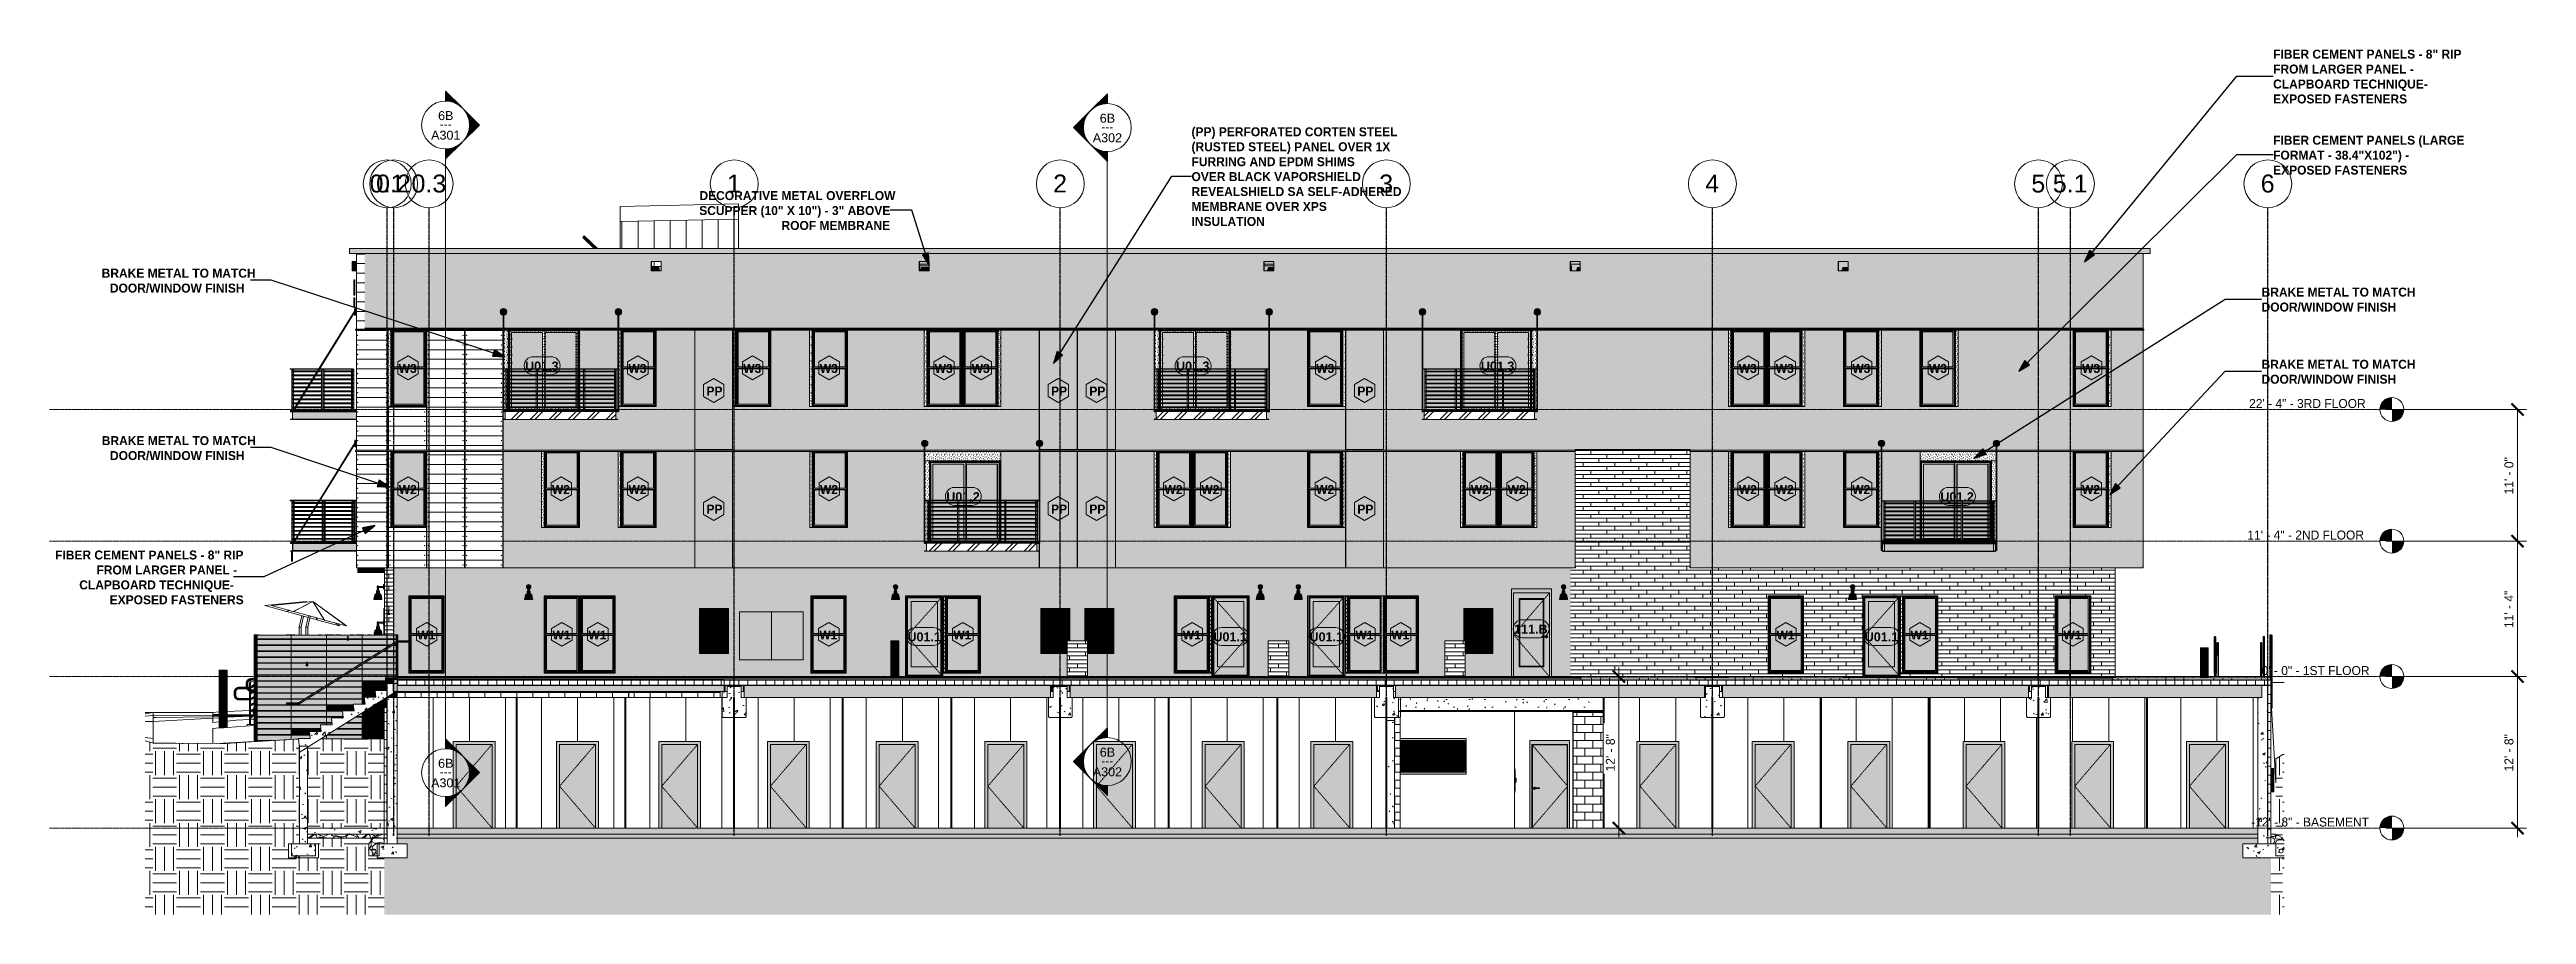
# Model space of a CAD drawing. Header units: inches. Extents: x -4168 to 4202, y -264 to 629.
# Drawn here: x -4168 to -1684, y -239 to 629 of the extents above; entities that cross this region are included whole.
import ezdxf

# ---------------------------------------------------------------- set-up
doc = ezdxf.new("R2010")
doc.units = ezdxf.units.IN
doc.header["$MEASUREMENT"] = 0
for name, pattern in [('Dash 1_16_', [0.125, 0.0625, -0.0625]), ('Grid Line 1_2_', [0.875, 0.5, -0.125, 0.125, -0.125]), ('Grid Line 1_2__2_', [0.875, 0.5, -0.125, 0.125, -0.125]), ('Hidden 1_8_', [0.1875, 0.125, -0.0625])]:
    doc.linetypes.add(name, pattern=pattern)
for name, color, linetype, lineweight in [('0-1', 7, 'Continuous', 5), ('0-2', 7, 'Continuous', 9), ('0-3', 165, 'Continuous', 5), ('A-ANNO-DIMS', 211, 'Continuous', 9), ('A-ANNO-DIMS-96', 211, 'Continuous', 9), ('A-AREA', 32, 'Continuous', 70), ('A-CLNG-1', 13, 'Continuous', 5), ('A-CLNG-2', 13, 'Continuous', 9), ('A-DETL-GENF', 92, 'Continuous', 9), ('A-DETL-GENF-1', 57, 'Continuous', 9), ('A-DOOR-1', 55, 'Continuous', 9), ('A-DOOR-2', 7, 'Dash 1_16_', 9), ('A-DOOR-3', 7, 'Continuous', 9), ('A-DOOR-4', 254, 'Continuous', 9), ('A-DOOR-5', 31, 'Continuous', 9), ('A-DOOR-6', 31, 'Dash 1_16_', 9), ('A-DOOR-7', 57, 'Continuous', 9), ('A-DOOR-FRAM', 31, 'Continuous', 9), ('A-DOOR-FRAM-1', 55, 'Continuous', 9), ('A-DOOR-FRAM-2', 7, 'Continuous', 9), ('A-DOOR-FRAM-3', 254, 'Continuous', 9), ('A-DOOR-FRAM-4', 57, 'Continuous', 9), ('A-DOOR-GLAZ', 31, 'Continuous', 9), ('A-DOOR-IDEN', 31, 'Continuous', 9), ('A-FLOR', 192, 'Continuous', 13), ('A-FLOR-1', 192, 'Continuous', 5), ('A-FLOR-2', 192, 'Continuous', 9), ('A-FLOR-HRAL', 11, 'Continuous', 9), ('A-FLOR-LEVL', 51, 'Continuous', 9), ('A-FLOR-LEVL-1', 51, 'Grid Line 1_2_', 9), ('A-FLOR-MCUT', 51, 'Continuous', 13), ('A-FLOR-PATT-1', 252, 'Continuous', 9), ('A-GENM', 5, 'Continuous', 9), ('A-GENM-1', 5, 'Continuous', 5), ('A-GENM-2', 57, 'Continuous', 9), ('A-GLAZ-1', 151, 'Continuous', 9), ('A-GLAZ-2', 57, 'Continuous', 9), ('A-GLAZ-CURT', 52, 'Continuous', 9), ('A-GLAZ-CURT-1', 7, 'Continuous', 9), ('A-GLAZ-CWMG', 51, 'Continuous', 9), ('A-GLAZ-CWMG-1', 10, 'Continuous', 9), ('A-GLAZ-CWMG-2', 7, 'Continuous', 9), ('A-GLAZ-IDEN', 152, 'Continuous', 9), ('A-ROOF-1', 132, 'Continuous', 5), ('A-ROOF-2', 132, 'Continuous', 9), ('A-WALL-1', 7, 'Continuous', 9), ('A-WALL-2', 113, 'Continuous', 5), ('A-WALL-3', 113, 'Continuous', 9), ('A-WALL-PATT-1', 252, 'Continuous', 9), ('A-WALL-PATT-2', 55, 'Continuous', 9), ('A-WALL-PATT-3', 111, 'Continuous', 9), ('C-TOPO', 7, 'Continuous', 9), ('C-TOPO-1', 252, 'Continuous', 9), ('E-ELEC-EQPM', 71, 'Continuous', 9), ('E-FIRE', 2, 'Continuous', 9), ('E-FIRE-1', 254, 'Continuous', 9), ('E-FIRE-2', 7, 'Continuous', 9), ('E-LITE-EQPM', 33, 'Continuous', 9), ('G-ANNO-SYMB', 111, 'Continuous', 9), ('G-ANNO-TEXT', 231, 'Continuous', 30), ('G-ANNO-TEXT-1', 231, 'Continuous', 9), ('G-IMPT', 8, 'Continuous', 9), ('I-FURN', 30, 'Continuous', 9), ('I-WALL-1', 7, 'Continuous', 9), ('M-EQPM', 50, 'Continuous', 9), ('S-BEAM', 12, 'Continuous', 9), ('S-BEAM-1', 57, 'Continuous', 9), ('S-BEAM-2', 7, 'Continuous', 9), ('S-BEAM-3', 252, 'Continuous', 9), ('S-BEAM-4', 10, 'Continuous', 9), ('S-BEAM-5', 253, 'Continuous', 9), ('S-BEAM-6', 7, 'Hidden 1_8_', 9), ('S-COLS-1', 57, 'Continuous', 9), ('S-COLS-2', 7, 'Continuous', 9), ('S-FNDN-1', 8, 'Continuous', 13), ('S-FNDN-2', 7, 'Continuous', 9), ('S-FNDN-3', 9, 'Continuous', 5), ('S-FNDN-4', 252, 'Continuous', 9), ('S-FNDN-5', 254, 'Continuous', 9), ('S-FNDN-6', 32, 'Continuous', 9), ('S-GRID-1', 1, 'Grid Line 1_2__2_', 30), ('S-GRID-IDEN', 1, 'Continuous', 9), ('S-GRID-IDEN-1', 147, 'Continuous', 9), ('S-STRS', 31, 'Continuous', 9), ('S-STRS-1', 57, 'Continuous', 9), ('S-STRS-2', 252, 'Continuous', 9)]:
    doc.layers.add(name, color=color, linetype=linetype, lineweight=lineweight)
doc.styles.add('Arial', font='arial.ttf', dxfattribs={"height": 9})
doc.styles.add('Arial_1', font='arial.ttf', dxfattribs={"height": 18})
doc.styles.add('Arial_B', font='arialbd.ttf', dxfattribs={"height": 9})
doc.styles.add('Century Gothic', font='ufonts.com_century-gothic.ttf', dxfattribs={"height": 9})
doc.styles.add('Century Gothic_B', font='GOTHICB.TTF', dxfattribs={"height": 9})
doc.dimstyles.new('OD__1_4__Tol__', dxfattribs={"dimscale": 12, "dimtxt": 9.397514, "dimasz": 1, "dimexe": 0.75, "dimexo": 0.5, "dimgap": 0.125, "dimtad": 1, "dimrnd": 0.25, "dimzin": 1, "dimdsep": 46, "dimlunit": 4, "dimtxsty": 'Century Gothic', "dimblk1": 'OBLIQUE', "dimblk2": 'OBLIQUE', "dimsah": 1, "dimcen": 0.09, "dimdle": 0.75, "dimazin": 0, "dimtfac": 1, "dimtdec": 4, "dimtix": 1, "dimtmove": 0, "dimatfit": 3, "dimfxl": 1, "dimtvp": 1, "dimtfill": 1, "dimfrac": 2, "dimtolj": 1, "dimtzin": 0, "dimarcsym": 2})
doc.dimstyles.new('OD__1_8__Tol__', dxfattribs={"dimscale": 12, "dimtxt": 9.397514, "dimasz": 1, "dimexe": 0.75, "dimexo": 0.5, "dimgap": 0.125, "dimtad": 1, "dimdec": 3, "dimrnd": 0.125, "dimzin": 3, "dimdsep": 46, "dimlunit": 4, "dimtxsty": 'Century Gothic', "dimblk1": 'OBLIQUE', "dimblk2": 'OBLIQUE', "dimsah": 1, "dimcen": 0.09, "dimdle": 0.75, "dimazin": 0, "dimtfac": 1, "dimtdec": 4, "dimtix": 1, "dimtmove": 0, "dimatfit": 3, "dimfxl": 1, "dimtvp": 1, "dimtfill": 1, "dimfrac": 2, "dimtolj": 1, "dimtzin": 0, "dimarcsym": 2})
pattern_1 = [(0, (-2936.56, 0), (24, 24), [24, -24]), (0, (-2936.56, 9), (24, 24), [24, -24]), (0, (-2936.56, 18), (24, 24), [24, -24]), (90, (-2933.56, 21), (-24, 24), [24, -24]), (90, (-2924.56, 21), (-24, 24), [24, -24]), (90, (-2915.56, 21), (-24, 24), [24, -24])]
pattern_2 = [(50, (-2936.56, 0), (27.5427, -2.4099), [2.88, -31.68]), (355, (-2936.56, 0), (-5.32784, 28.8843), [2.304, -25.344]), (100.451, (-2934.265, -0.2), (22.2153, 26.4739), [2.448, -26.924]), (46.184, (-2936.56, 7.68), (40.9819, -6.3564), [4.32, -47.52]), (96.636, (-2933.145, 7.15), (35.8907, 37.4062), [3.671, -40.386]), (351.184, (-2936.56, 7.68), (35.891, 37.4062), [3.456, -38.016]), (21, (-2932.72, 5.76), (22.92104, -15.46073), [2.88, -31.68]), (326, (-2932.72, 5.76), (9.3435, 27.84574), [2.304, -25.344]), (71.451, (-2930.81, 4.472), (32.2648, 12.3844), [2.448, -26.924]), (37.5, (-2936.56, 0), (0.466855, 12.78271), [1.267, -23.77, 1.267, -24.461, -25.44]), (37.5, (-2936.56, 0), (0.466855, 12.78271), [-50.765, 1.267, -24.173]), (7.5, (-2936.56, 0), (10.10159, 15.14509), [1.267, -13.402, 1.267, -23.194, -9.696]), (7.5, (-2936.56, 0), (10.10159, 15.14509), [-39.13, 1.267, -8.429]), (327.5, (-2945.123, 0), (20.49916, -0.86578), [1.267, -8.333, 1.267, -28.685, -39.744]), (327.5, (-2945.123, 0), (20.49916, -0.86578), [-39.552, 1.267, -38.477]), (317.5, (-2948.963, 0), (22.39478, 3.8443), [1.267, -11.213, 1.267, -18.624, -28.224]), (317.5, (-2948.963, 0), (22.39478, 3.8443), [-32.371, 1.267, -26.957])]
pattern_3 = [(0, (-2936.56, 0), (30.72, 7.68), [1.267, -21.773, 1.267, -21.773, -122.88]), (0, (-2936.56, 0), (30.72, 7.68), [-46.08, 1.267, -44.813, 1.267, -21.773, -53.76]), (0, (-2936.56, 0), (30.72, 7.68), [-115.2, 1.267, -14.093, 1.267, -37.133]), (120, (-2925.04, 3.84), (-22.011075, 22.7643), [1.267, -21.773, 1.267, -21.773, -122.88]), (120, (-2925.04, 3.84), (-22.011075, 22.7643), [-46.08, 1.267, -44.813, 1.267, -21.773, -53.76]), (120, (-2925.04, 3.84), (-22.011075, 22.7643), [-115.2, 1.267, -14.093, 1.267, -37.133]), (240, (-2921.2, 19.2), (-8.708925, -30.4443), [1.267, -21.773, 1.267, -21.773, -122.88]), (240, (-2921.2, 19.2), (-8.708925, -30.4443), [-46.08, 1.267, -44.813, 1.267, -21.773, -53.76]), (240, (-2921.2, 19.2), (-8.708925, -30.4443), [-115.2, 1.267, -14.093, 1.267, -37.133])]
pattern_4 = [(0, (-3485.699, -152), (0, 8), []), (90, (-3485.699, -152), (-8, 8), [8, -8])]
pattern_5 = [(0, (-3826.77, 140.604), (-38.4, 76.8), [0.392, -38.007]), (0, (-3826.77, 140.996), (-38.4, 76.8), [0.392, -38.007]), (0, (-3826.77, 150.204), (-38.4, 76.8), [0.392, -38.007]), (0, (-3826.77, 150.596), (-38.4, 76.8), [0.392, -38.007]), (0, (-3826.77, 159.804), (-38.4, 76.8), [0.392, -38.007]), (0, (-3826.77, 160.196), (-38.4, 76.8), [0.392, -38.007]), (0, (-3826.77, 169.404), (-38.4, 76.8), [0.392, -38.007]), (0, (-3826.77, 169.796), (-38.4, 76.8), [0.392, -38.007]), (0, (-3826.77, 179.004), (-38.4, 76.8), [0.392, -38.007]), (0, (-3826.77, 179.396), (-38.4, 76.8), [0.392, -38.007]), (0, (-3826.77, 188.604), (-38.4, 76.8), [0.392, -38.007]), (0, (-3826.77, 188.996), (-38.4, 76.8), [0.392, -38.007]), (0, (-3826.77, 198.204), (-38.4, 76.8), [0.392, -38.007]), (0, (-3826.77, 198.596), (-38.4, 76.8), [0.392, -38.007]), (0, (-3826.77, 207.804), (-38.4, 76.8), [0.392, -38.007]), (0, (-3826.77, 208.196), (-38.4, 76.8), [0.392, -38.007]), (0, (-3791.87, 140.604), (-38.4, 76.8), [0.392, -38.007]), (0, (-3791.87, 140.996), (-38.4, 76.8), [0.392, -38.007]), (0, (-3791.87, 150.204), (-38.4, 76.8), [0.392, -38.007]), (0, (-3791.87, 150.596), (-38.4, 76.8), [0.392, -38.007]), (0, (-3791.87, 159.804), (-38.4, 76.8), [0.392, -38.007]), (0, (-3791.87, 160.196), (-38.4, 76.8), [0.392, -38.007]), (0, (-3791.87, 169.404), (-38.4, 76.8), [0.392, -38.007]), (0, (-3791.87, 169.796), (-38.4, 76.8), [0.392, -38.007]), (0, (-3791.87, 179.004), (-38.4, 76.8), [0.392, -38.007]), (0, (-3791.87, 179.396), (-38.4, 76.8), [0.392, -38.007]), (0, (-3791.87, 188.604), (-38.4, 76.8), [0.392, -38.007]), (0, (-3791.87, 188.996), (-38.4, 76.8), [0.392, -38.007]), (0, (-3791.87, 198.204), (-38.4, 76.8), [0.392, -38.007]), (0, (-3791.87, 198.596), (-38.4, 76.8), [0.392, -38.007]), (0, (-3791.87, 207.804), (-38.4, 76.8), [0.392, -38.007]), (0, (-3791.87, 208.196), (-38.4, 76.8), [0.392, -38.007]), (90, (-3828.51, 136), (-38.4, 2e-15), [76.8, 0, 0, 0]), (90, (-3828.136, 136), (-38.4, 2e-15), [76.8, 0, 0, 0]), (90, (-3826.77, 140.604), (-38.4, 2e-15), [0.392, -76.407]), (90, (-3826.77, 150.204), (-38.4, 2e-15), [0.392, -76.407]), (90, (-3826.77, 159.804), (-38.4, 2e-15), [0.392, -76.407]), (90, (-3826.77, 169.404), (-38.4, 2e-15), [0.392, -76.407]), (90, (-3826.77, 179.004), (-38.4, 2e-15), [0.392, -76.407]), (90, (-3826.77, 188.604), (-38.4, 2e-15), [0.392, -76.407]), (90, (-3826.77, 198.204), (-38.4, 2e-15), [0.392, -76.407]), (90, (-3826.77, 207.804), (-38.4, 2e-15), [0.392, -76.407]), (90, (-3826.377, 140.604), (-38.4, 2e-15), [0.392, -76.407]), (90, (-3826.377, 150.204), (-38.4, 2e-15), [0.392, -76.407]), (90, (-3826.377, 159.804), (-38.4, 2e-15), [0.392, -76.407]), (90, (-3826.377, 169.404), (-38.4, 2e-15), [0.392, -76.407]), (90, (-3826.377, 179.004), (-38.4, 2e-15), [0.392, -76.407]), (90, (-3826.377, 188.604), (-38.4, 2e-15), [0.392, -76.407]), (90, (-3826.377, 198.204), (-38.4, 2e-15), [0.392, -76.407]), (90, (-3826.377, 207.804), (-38.4, 2e-15), [0.392, -76.407]), (90, (-3791.87, 140.604), (-38.4, 2e-15), [0.392, -76.407]), (90, (-3791.87, 150.204), (-38.4, 2e-15), [0.392, -76.407]), (90, (-3791.87, 159.804), (-38.4, 2e-15), [0.392, -76.407]), (90, (-3791.87, 169.404), (-38.4, 2e-15), [0.392, -76.407]), (90, (-3791.87, 179.004), (-38.4, 2e-15), [0.392, -76.407]), (90, (-3791.87, 188.604), (-38.4, 2e-15), [0.392, -76.407]), (90, (-3791.87, 198.204), (-38.4, 2e-15), [0.392, -76.407]), (90, (-3791.87, 207.804), (-38.4, 2e-15), [0.392, -76.407]), (90, (-3791.477, 140.604), (-38.4, 2e-15), [0.392, -76.407]), (90, (-3791.477, 150.204), (-38.4, 2e-15), [0.392, -76.407]), (90, (-3791.477, 159.804), (-38.4, 2e-15), [0.392, -76.407]), (90, (-3791.477, 169.404), (-38.4, 2e-15), [0.392, -76.407]), (90, (-3791.477, 179.004), (-38.4, 2e-15), [0.392, -76.407]), (90, (-3791.477, 188.604), (-38.4, 2e-15), [0.392, -76.407]), (90, (-3791.477, 198.204), (-38.4, 2e-15), [0.392, -76.407]), (90, (-3791.477, 207.804), (-38.4, 2e-15), [0.392, -76.407]), (180, (-3790.11, 136), (-38.4, 76.8), [38.025, -0.375]), (180, (-3790.11, 145.6), (-38.4, 76.8), [38.025, -0.375]), (180, (-3790.11, 155.2), (-38.4, 76.8), [38.025, -0.375]), (180, (-3790.11, 164.8), (-38.4, 76.8), [38.025, -0.375]), (180, (-3790.11, 174.4), (-38.4, 76.8), [38.025, -0.375]), (180, (-3790.11, 184), (-38.4, 76.8), [38.025, -0.375]), (180, (-3790.11, 193.6), (-38.4, 76.8), [38.025, -0.375]), (180, (-3790.11, 203.2), (-38.4, 76.8), [38.025, -0.375])]
pattern_6 = [(90, (-2936.56, 0), (-6, 4e-16), [])]
pattern_7 = [(0, (-2936.56, 0), (0, 9), []), (90, (-2936.56, 0), (-9, 6e-16), [])]
pattern_8 = [(0, (-3827.636, -29.2), (0, 4), []), (90, (-3827.636, -29.2), (-8, 8), [4, -28]), (90, (-3811.636, -25.2), (-8, 8), [4, -28])]
pattern_9 = [(0, (-2196.066, 135.16), (0, 8), [0.33, -7.67]), (0, (-2193.506, 135.32), (0, 8), [0.33, -7.67]), (0, (-2194.946, 137.08), (0, 8), [0.33, -7.67]), (0, (-2193.186, 138.36), (0, 8), [0.33, -7.67]), (0, (-2195.266, 138.84), (0, 8), [0.33, -7.67]), (0, (-2194.626, 140.76), (0, 8), [0.33, -7.67]), (0, (-2195.746, 142.2), (0, 8), [0.33, -7.67]), (0, (-2193.186, 142.04), (0, 8), [0.33, -7.67]), (0, (-2191.266, 142.36), (0, 8), [0.33, -7.67]), (0, (-2190.306, 140.44), (0, 8), [0.33, -7.67]), (0, (-2188.706, 140.28), (0, 8), [0.33, -7.67]), (0, (-2188.706, 137.4), (0, 8), [0.33, -7.67]), (0, (-2190.146, 136.44), (0, 8), [0.33, -7.67]), (0, (-2192.386, 136.92), (0, 8), [0.33, -7.67]), (0, (-2190.946, 138.36), (0, 8), [0.33, -7.67]), (0, (-2192.386, 139.8), (0, 8), [0.33, -7.67]), (0, (-2189.026, 135.32), (0, 8), [0.33, -7.67])]
pattern_10 = [(180, (-3310.181, 135.16), (1e-15, 8), [0.33, -7.67]), (180, (-3312.741, 135.32), (1e-15, 8), [0.33, -7.67]), (180, (-3311.301, 137.08), (1e-15, 8), [0.33, -7.67]), (180, (-3313.061, 138.36), (1e-15, 8), [0.33, -7.67]), (180, (-3310.981, 138.84), (1e-15, 8), [0.33, -7.67]), (180, (-3311.621, 140.76), (1e-15, 8), [0.33, -7.67]), (180, (-3310.501, 142.2), (1e-15, 8), [0.33, -7.67]), (180, (-3313.061, 142.04), (1e-15, 8), [0.33, -7.67]), (180, (-3314.981, 142.36), (1e-15, 8), [0.33, -7.67]), (180, (-3315.941, 140.44), (1e-15, 8), [0.33, -7.67]), (180, (-3317.541, 140.28), (1e-15, 8), [0.33, -7.67]), (180, (-3317.541, 137.4), (1e-15, 8), [0.33, -7.67]), (180, (-3316.101, 136.44), (1e-15, 8), [0.33, -7.67]), (180, (-3313.861, 136.92), (1e-15, 8), [0.33, -7.67]), (180, (-3315.301, 138.36), (1e-15, 8), [0.33, -7.67]), (180, (-3313.861, 139.8), (1e-15, 8), [0.33, -7.67]), (180, (-3317.221, 135.32), (1e-15, 8), [0.33, -7.67])]
pattern_11 = [(180, (-3019.781, 267.16), (1e-15, 8), [0.33, -7.67]), (180, (-3022.341, 267.32), (1e-15, 8), [0.33, -7.67]), (180, (-3020.901, 269.08), (1e-15, 8), [0.33, -7.67]), (180, (-3022.661, 270.36), (1e-15, 8), [0.33, -7.67]), (180, (-3020.581, 270.84), (1e-15, 8), [0.33, -7.67]), (180, (-3021.221, 272.76), (1e-15, 8), [0.33, -7.67]), (180, (-3020.101, 274.2), (1e-15, 8), [0.33, -7.67]), (180, (-3022.661, 274.04), (1e-15, 8), [0.33, -7.67]), (180, (-3024.581, 274.36), (1e-15, 8), [0.33, -7.67]), (180, (-3025.541, 272.44), (1e-15, 8), [0.33, -7.67]), (180, (-3027.141, 272.28), (1e-15, 8), [0.33, -7.67]), (180, (-3027.141, 269.4), (1e-15, 8), [0.33, -7.67]), (180, (-3025.701, 268.44), (1e-15, 8), [0.33, -7.67]), (180, (-3023.461, 268.92), (1e-15, 8), [0.33, -7.67]), (180, (-3024.901, 270.36), (1e-15, 8), [0.33, -7.67]), (180, (-3023.461, 271.8), (1e-15, 8), [0.33, -7.67]), (180, (-3026.821, 267.32), (1e-15, 8), [0.33, -7.67])]
pattern_12 = [(180, (-3672.581, 267.16), (1e-15, 8), [0.33, -7.67]), (180, (-3675.141, 267.32), (1e-15, 8), [0.33, -7.67]), (180, (-3673.701, 269.08), (1e-15, 8), [0.33, -7.67]), (180, (-3675.461, 270.36), (1e-15, 8), [0.33, -7.67]), (180, (-3673.381, 270.84), (1e-15, 8), [0.33, -7.67]), (180, (-3674.021, 272.76), (1e-15, 8), [0.33, -7.67]), (180, (-3672.901, 274.2), (1e-15, 8), [0.33, -7.67]), (180, (-3675.461, 274.04), (1e-15, 8), [0.33, -7.67]), (180, (-3677.381, 274.36), (1e-15, 8), [0.33, -7.67]), (180, (-3678.341, 272.44), (1e-15, 8), [0.33, -7.67]), (180, (-3679.941, 272.28), (1e-15, 8), [0.33, -7.67]), (180, (-3679.941, 269.4), (1e-15, 8), [0.33, -7.67]), (180, (-3678.501, 268.44), (1e-15, 8), [0.33, -7.67]), (180, (-3676.261, 268.92), (1e-15, 8), [0.33, -7.67]), (180, (-3677.701, 270.36), (1e-15, 8), [0.33, -7.67]), (180, (-3676.261, 271.8), (1e-15, 8), [0.33, -7.67]), (180, (-3679.621, 267.32), (1e-15, 8), [0.33, -7.67])]
pattern_13 = [(212.005, (-2939.785, 8.062), (-161.240282, -107.491823), [5.07, -501.974]), (213.69, (-2936.56, 10.212), (-53.74635, -53.74678), [3.876, -189.91]), (198.435, (-2934.947, 10.749), (-107.49304, -53.74648), [1.7, -168.262]), (180, (-2932.797, 10.75), (-7e-15, -53.747), [2.15, -51.597]), (161.565, (-2931.185, 10.212), (-53.74607, 5e-05), [1.7, -168.262]), (333.435, (-2930.648, 48.91), (53.74613, 5e-05), [2.404, -117.777]), (296.565, (-2931.185, 49.984), (53.74653, -53.7471), [1.202, -118.979]), (270, (-2931.185, 52.67), (53.747, 3e-15), [2.687, -51.059]), (186.34, (-2930.648, 17.736), (-429.972726, -53.744812), [4.867, -481.829]), (296.565, (-2918.823, 51.06), (53.74653, -53.7471), [1.202, -118.979]), (303.69, (-2919.898, 52.672), (53.74678, -53.74635), [1.938, -191.848]), (229.399, (-2911.299, 29.023), (-268.731142, -322.481306), [4.955, -490.564]), (243.435, (-2909.686, 32.248), (5e-05, -53.74613), [3.605, -116.576]), (213.69, (-2890.875, 26.336), (-53.74635, -53.74678), [1.938, -191.848]), (33.69, (-2906.999, 11.287), (53.74635, 53.74678), [1.938, -191.848]), (0, (-2908.074, 11.287), (0, 53.747), [1.075, -52.672]), (333.435, (-2909.15, 11.824), (53.74613, 5e-05), [1.202, -118.979]), (284.036, (-2909.686, 13.974), (53.74545, -161.2401), [2.216, -219.387]), (270, (-2909.686, 15.05), (53.747, 3e-15), [1.075, -52.672]), (243.435, (-2909.686, 16.124), (5e-05, -53.74613), [1.202, -118.979]), (135, (-2909.686, 16.66), (-53.7472, 4e-15), [0.76, -75.249]), (90, (-2909.686, 16.124), (-53.747, 3e-15), [0.537, -53.209]), (18.435, (-2890.338, 40.847), (107.49304, 53.74648), [3.399, -166.562]), (6.34, (-2887.113, 41.922), (429.972726, 53.744812), [4.867, -481.829]), (180, (-2889.263, 29.023), (-7e-15, -53.747), [3.225, -50.522]), (197.354, (-2880.663, 31.71), (-161.239491, -53.746161), [9.01, -891.947]), (198.435, (-2879.051, 32.248), (-107.49304, -53.74648), [1.7, -168.262]), (213.69, (-2877.439, 33.323), (-53.74635, -53.74678), [1.938, -191.848]), (251.565, (-2876.901, 34.935), (-5e-05, -53.74607), [1.7, -168.262]), (243.435, (-2876.364, 36.01), (5e-05, -53.74613), [1.202, -118.979]), (270, (-2876.364, 37.085), (53.747, 3e-15), [1.075, -52.672]), (293.199, (-2877.976, 40.847), (53.74725, -107.493233), [4.093, -405.228]), (315, (-2879.588, 42.46), (53.7472, 0), [2.28, -73.729]), (0, (-2882.276, 42.46), (0, 53.747), [2.687, -51.059]), (341.565, (-2894.1, 29.561), (53.74607, -5e-05), [1.7, -168.262]), (303.69, (-2895.175, 31.173), (53.74678, -53.74635), [1.938, -191.848]), (279.462, (-2895.712, 34.398), (53.74512, -268.732805), [3.269, -323.658]), (270, (-2895.71, 37.623), (53.747, 3e-15), [3.225, -50.522]), (239.036, (-2894.1, 40.31), (-53.74743, -107.49268), [3.134, -310.26]), (188.13, (-2890.338, 40.847), (-322.479255, -53.746045), [3.8, -376.245]), (116.565, (-2930.11, 39.235), (-53.74653, 53.7471), [1.202, -118.979]), (135, (-2929.035, 38.16), (-53.7472, 4e-15), [1.52, -74.489]), (168.69, (-2926.348, 37.623), (-53.7468, -0.00033), [2.741, -271.314]), (191.31, (-2923.661, 38.16), (-214.98617, -53.74725), [2.741, -271.314]), (194.036, (-2921.511, 38.698), (-161.2401, -53.74545), [2.216, -219.387]), (236.31, (-2920.436, 40.31), (-53.74616, -107.49347), [1.938, -191.848]), (236.31, (-2919.361, 41.922), (-53.74616, -107.49347), [1.938, -191.848]), (270, (-2919.36, 43.535), (53.747, 3e-15), [1.612, -52.134]), (291.801, (-2920.436, 46.222), (53.7454, -107.49384), [2.894, -286.54]), (116.565, (-2919.898, 34.935), (-53.74653, 53.7471), [2.404, -117.777]), (168.69, (-2917.211, 34.398), (-53.7468, -0.00033), [2.741, -271.314]), (194.036, (-2915.061, 34.935), (-161.2401, -53.74545), [2.216, -219.387]), (225, (-2913.45, 36.548), (4e-15, -53.7472), [2.28, -73.729]), (251.565, (-2912.911, 38.16), (-5e-05, -53.74607), [1.7, -168.262]), (296.565, (-2913.986, 40.31), (53.74653, -53.7471), [2.404, -117.777]), (315, (-2915.06, 41.385), (53.7472, 0), [1.52, -74.489]), (326.31, (-2916.674, 42.46), (107.49347, -53.74616), [1.938, -191.848]), (0, (-2917.75, 42.46), (0, 53.747), [1.075, -52.672]), (33.69, (-2919.361, 41.385), (53.74635, 53.74678), [1.938, -191.848]), (71.565, (-2919.898, 39.772), (5e-05, 53.74607), [1.7, -168.262]), (63.435, (-2920.436, 38.698), (-5e-05, 53.74613), [1.202, -118.979]), (71.565, (-2920.973, 37.085), (5e-05, 53.74607), [1.7, -168.262]), (104.036, (-2920.973, 34.935), (-53.74545, 161.2401), [2.216, -219.387]), (45, (-2922.048, 33.86), (0, 53.7472), [1.52, -74.489]), (18.435, (-2923.661, 33.323), (107.49304, 53.74648), [1.7, -168.262]), (0, (-2926.35, 33.323), (0, 53.747), [2.687, -51.059]), (14.036, (-2928.498, 32.785), (161.2401, 53.74545), [2.216, -219.387]), (341.565, (-2930.11, 33.323), (53.74607, -5e-05), [1.7, -168.262]), (270, (-2930.11, 34.935), (53.747, 3e-15), [1.612, -52.134]), (225, (-2928.498, 36.548), (4e-15, -53.7472), [2.28, -73.729]), (198.435, (-2925.273, 37.623), (-107.49304, -53.74648), [3.399, -166.562]), (180, (-2922.586, 37.623), (-7e-15, -53.747), [2.687, -51.059]), (153.435, (-2921.51, 37.085), (-53.74613, -5e-05), [1.202, -118.979]), (206.565, (-2901.087, 28.486), (-53.7471, -53.74653), [1.202, -118.979]), (146.31, (-2899.475, 27.411), (-107.49347, 53.74616), [1.938, -191.848]), (119.745, (-2897.325, 23.648), (-161.240006, 268.73295), [4.333, -428.985]), (95.711, (-2896.787, 18.274), (-53.74997, 483.718242), [5.401, -534.745]), (90, (-2896.787, 17.736), (-53.747, 3e-15), [0.537, -53.209]), (63.435, (-2897.325, 16.66), (-5e-05, 53.74613), [1.202, -118.979]), (26.565, (-2898.4, 16.124), (53.7471, 53.74653), [1.202, -118.979]), (0, (-2900.01, 16.124), (0, 53.747), [1.612, -52.134]), (0, (-2900.55, 16.124), (0, 53.747), [0.537, -53.209]), (0, (-2901.624, 16.124), (0, 53.747), [1.075, -52.672]), (326.31, (-2903.237, 17.199), (107.49347, -53.74616), [1.938, -191.848]), (333.435, (-2904.312, 17.736), (53.74613, 5e-05), [1.202, -118.979]), (284.036, (-2904.849, 19.886), (53.74545, -161.2401), [2.216, -219.387]), (270, (-2904.85, 20.96), (53.747, 3e-15), [1.075, -52.672]), (270, (-2904.85, 22.574), (53.747, 3e-15), [1.612, -52.134]), (258.69, (-2904.312, 25.261), (0.00033, -53.7468), [2.741, -271.314]), (231.34, (-2902.162, 27.948), (-161.240446, -214.986075), [3.441, -340.704]), (270, (-2890.875, 26.873), (53.747, 3e-15), [0.537, -53.209]), (270, (-2890.875, 27.41), (53.747, 3e-15), [0.537, -53.209]), (326.31, (-2892.488, 28.486), (107.49347, -53.74616), [1.938, -191.848]), (333.435, (-2895.712, 30.098), (53.74613, 5e-05), [3.605, -116.576]), (0, (-2898.4, 30.1), (0, 53.747), [2.687, -51.059]), (63.435, (-2898.937, 29.023), (-5e-05, 53.74613), [1.202, -118.979]), (90, (-2898.937, 26.873), (-53.747, 3e-15), [2.15, -51.597]), (135, (-2897.325, 25.26), (-53.7472, 4e-15), [2.28, -73.729]), (161.565, (-2895.712, 24.723), (-53.74607, 5e-05), [1.7, -168.262]), (180, (-2894.1, 24.723), (-7e-15, -53.747), [1.612, -52.134]), (198.435, (-2892.488, 25.261), (-107.49304, -53.74648), [1.7, -168.262]), (351.87, (-2913.449, 54.284), (53.746196, 0.00024), [7.601, -372.445]), (14.036, (-2915.599, 53.747), (161.2401, 53.74545), [2.216, -219.387]), (53.13, (-2917.211, 51.597), (107.49389, 161.23961), [2.687, -266.045]), (95.194, (-2916.674, 45.685), (-53.742522, 537.465678), [5.937, -587.714]), (101.31, (-2916.136, 42.997), (-53.74725, 214.98617), [2.741, -271.314]), (143.13, (-2913.986, 41.385), (-161.23961, 107.49389), [2.687, -266.045]), (161.565, (-2912.374, 40.847), (-53.74607, 5e-05), [1.7, -168.262]), (198.435, (-2910.761, 41.385), (-107.49304, -53.74648), [1.7, -168.262]), (225, (-2908.074, 44.072), (4e-15, -53.7472), [3.8, -72.209]), (228.814, (-2904.312, 48.372), (-322.479887, -376.225462), [5.713, -565.62]), (251.565, (-2903.774, 49.984), (-5e-05, -53.74607), [1.7, -168.262]), (270, (-2903.774, 50.52), (53.747, 3e-15), [0.537, -53.209]), (288.435, (-2904.312, 52.134), (53.74648, -107.49304), [1.7, -168.262]), (326.31, (-2905.924, 53.209), (107.49347, -53.74616), [1.938, -191.848]), (90, (-2930.65, 40.31), (-53.747, 3e-15), [3.762, -49.984]), (338.199, (-2923.123, 47.297), (161.23965, -53.74576), [2.894, -286.54]), (0, (-2926.35, 47.297), (0, 53.747), [3.225, -50.522]), (30.964, (-2929.035, 45.685), (161.23977, 107.4936), [3.134, -310.26]), (45, (-2930.648, 44.072), (0, 53.7472), [2.28, -73.729]), (90, (-2939.247, 23.11), (-53.747, 3e-15), [3.762, -49.984]), (116.565, (-2937.635, 19.886), (-53.74653, 53.7471), [3.605, -116.576]), (153.435, (-2934.41, 18.274), (-53.74613, -5e-05), [3.605, -116.576]), (180, (-2931.723, 18.274), (-7e-15, -53.747), [2.687, -51.059]), (218.66, (-2929.035, 20.424), (-53.74608, -53.746755), [3.441, -340.704]), (231.34, (-2926.885, 23.111), (-161.240446, -214.986075), [3.441, -340.704]), (213.69, (-2923.661, 25.261), (-53.74635, -53.74678), [3.876, -189.91]), (239.036, (-2922.048, 27.948), (-53.74743, -107.49268), [3.134, -310.26]), (270, (-2922.05, 29.023), (53.747, 3e-15), [1.075, -52.672]), (270, (-2922.05, 30.636), (53.747, 3e-15), [1.612, -52.134]), (315, (-2923.66, 32.248), (53.7472, 0), [2.28, -73.729]), (350.538, (-2926.885, 32.785), (53.7463, 0.00047), [3.269, -323.658]), (14.036, (-2931.185, 31.71), (161.2401, 53.74545), [4.432, -217.171]), (18.435, (-2936.022, 30.098), (107.49304, 53.74648), [5.099, -164.863]), (45, (-2937.635, 28.486), (0, 53.7472), [2.28, -73.729]), (45, (-2939.247, 26.873), (0, 53.7472), [2.28, -73.729]), (108.435, (-2927.423, 15.049), (-53.74648, 107.49304), [3.399, -166.562]), (126.87, (-2925.81, 12.899), (-53.7463, 53.7465), [2.687, -266.045]), (146.31, (-2924.198, 11.824), (-107.49347, 53.74616), [1.938, -191.848]), (161.565, (-2922.586, 11.287), (-53.74607, 5e-05), [1.7, -168.262]), (135, (-2920.973, 9.674), (-53.7472, 4e-15), [2.28, -73.729]), (161.565, (-2919.361, 9.137), (-53.74607, 5e-05), [1.7, -168.262]), (180, (-2917.75, 9.137), (-7e-15, -53.747), [1.612, -52.134]), (206.565, (-2916.674, 9.674), (-53.7471, -53.74653), [1.202, -118.979]), (206.565, (-2914.524, 10.75), (-53.7471, -53.74653), [2.404, -117.777]), (189.462, (-2911.299, 11.287), (-268.732805, -53.74512), [3.269, -323.658]), (243.435, (-2910.224, 13.437), (5e-05, -53.74613), [2.404, -117.777]), (270, (-2910.224, 13.974), (53.747, 3e-15), [0.537, -53.209]), (270, (-2910.224, 15.05), (53.747, 3e-15), [1.075, -52.672]), (326.31, (-2911.836, 18.274), (107.49347, -53.74616), [1.938, -191.848]), (327.995, (-2916.136, 20.961), (268.733967, -161.238084), [5.07, -501.974]), (329.036, (-2918.823, 22.574), (107.49268, -53.74743), [3.134, -310.26]), (341.565, (-2922.048, 23.648), (53.74607, -5e-05), [3.399, -166.562]), (0, (-2924.2, 23.65), (0, 53.747), [2.15, -51.597]), (33.69, (-2925.81, 22.574), (53.74635, 53.74678), [1.938, -191.848]), (53.13, (-2927.423, 20.424), (107.49389, 161.23961), [2.687, -266.045]), (63.435, (-2928.498, 18.274), (-5e-05, 53.74613), [2.404, -117.777]), (225, (-2903.774, 13.974), (4e-15, -53.7472), [2.28, -73.729]), (236.31, (-2902.699, 15.587), (-53.74616, -107.49347), [1.938, -191.848]), (270, (-2902.7, 16.124), (53.747, 3e-15), [0.537, -53.209]), (315, (-2903.774, 17.2), (53.7472, 0), [1.52, -74.489]), (333.435, (-2905.924, 18.274), (53.74613, 5e-05), [2.404, -117.777]), (18.435, (-2909.149, 17.199), (107.49304, 53.74648), [3.399, -166.562]), (75.964, (-2909.686, 15.049), (0.00026, 53.74662), [2.216, -219.387]), (71.565, (-2933.872, 4.837), (5e-05, 53.74607), [1.7, -168.262]), (135, (-2932.797, 3.762), (-53.7472, 4e-15), [1.52, -74.489]), (146.31, (-2931.185, 2.687), (-107.49347, 53.74616), [1.938, -191.848]), (153.435, (-2929.035, 1.612), (-53.74613, -5e-05), [2.404, -117.777]), (180, (-2928.5, 1.61), (-7e-15, -53.747), [0.537, -53.209]), (161.565, (-2926.885, 1.075), (-53.74607, 5e-05), [1.7, -168.262]), (180, (-2924.736, 1.075), (-7e-15, -53.747), [2.15, -51.597]), (198.435, (-2923.123, 1.612), (-107.49304, -53.74648), [1.7, -168.262]), (210.964, (-2920.436, 3.225), (-161.23977, -107.4936), [3.134, -310.26]), (206.565, (-2919.36, 3.762), (-53.7471, -53.74653), [1.202, -118.979]), (251.565, (-2918.823, 5.375), (-5e-05, -53.74607), [1.7, -168.262]), (303.69, (-2919.898, 6.987), (53.74678, -53.74635), [1.938, -191.848]), (306.87, (-2921.511, 9.137), (53.7463, -53.7465), [2.687, -266.045]), (323.13, (-2923.661, 10.749), (161.23961, -107.49389), [2.687, -266.045]), (345.964, (-2925.81, 11.287), (53.74662, -0.00026), [2.216, -219.387]), (18.435, (-2927.423, 10.749), (107.49304, 53.74648), [1.7, -168.262]), (30.964, (-2930.11, 9.137), (161.23977, 107.4936), [3.134, -310.26]), (39.806, (-2933.335, 6.45), (53.745895, 53.74734), [4.198, -415.576]), (135, (-2917.21, 1.612), (-53.7472, 4e-15), [0.76, -75.249]), (153.435, (-2916.136, 1.075), (-53.74613, -5e-05), [1.202, -118.979]), (191.31, (-2913.449, 1.612), (-214.98617, -53.74725), [2.741, -271.314]), (165.964, (-2911.299, 1.075), (-53.74662, 0.00026), [2.216, -219.387]), (175.236, (-2904.849, 0.537), (-53.74662, 0.000751), [6.472, -640.722]), (206.565, (-2903.774, 1.075), (-53.7471, -53.74653), [1.202, -118.979]), (225, (-2902.7, 2.15), (4e-15, -53.7472), [1.52, -74.489]), (270, (-2902.7, 4.837), (53.747, 3e-15), [2.687, -51.059]), (270, (-2902.7, 6.45), (53.747, 3e-15), [1.612, -52.134]), (308.66, (-2904.849, 9.137), (53.746755, -53.74608), [3.441, -340.704]), (338.199, (-2907.537, 10.212), (161.23965, -53.74576), [2.894, -286.54]), (348.69, (-2910.224, 10.749), (53.7468, 0.00033), [2.741, -271.314]), (18.435, (-2915.061, 9.137), (107.49304, 53.74648), [5.099, -164.863]), (36.87, (-2917.211, 7.525), (53.7465, 53.7463), [2.687, -266.045]), (68.199, (-2918.286, 4.837), (53.74576, 161.23965), [2.894, -286.54]), (101.31, (-2917.748, 2.15), (-53.74725, 214.98617), [2.741, -271.314]), (348.69, (-2922.586, 53.209), (53.7468, 0.00033), [2.741, -271.314]), (354.806, (-2928.498, 53.747), (53.746727, 0.000402), [5.937, -587.714]), (0, (-2930.11, 53.747), (0, 53.747), [1.612, -52.134]), (45, (-2931.185, 52.672), (0, 53.7472), [1.52, -74.489]), (180, (-2926.885, 47.834), (-7e-15, -53.747), [1.612, -52.134]), (188.13, (-2923.123, 48.372), (-322.479255, -53.746045), [3.8, -376.245]), (172.875, (-2918.823, 47.834), (-53.74698, 0.00048), [4.333, -428.985]), (225, (-2918.286, 48.372), (4e-15, -53.7472), [0.76, -75.249]), (270, (-2918.286, 49.984), (53.747, 3e-15), [1.612, -52.134]), (161.565, (-2901.087, 51.597), (-53.74607, 5e-05), [1.7, -168.262]), (180, (-2898.937, 51.597), (-7e-15, -53.747), [2.15, -51.597]), (198.435, (-2897.325, 52.134), (-107.49304, -53.74648), [1.7, -168.262]), (170.538, (-2894.1, 51.597), (-53.7463, -0.00047), [3.269, -323.658]), (213.69, (-2892.488, 52.672), (-53.74635, -53.74678), [1.938, -191.848]), (270, (-2892.49, 53.21), (53.747, 3e-15), [0.537, -53.209]), (296.565, (-2893.025, 54.284), (53.74653, -53.7471), [1.202, -118.979]), (341.565, (-2896.25, 55.359), (53.74607, -5e-05), [3.399, -166.562]), (341.565, (-2899.475, 56.434), (53.74607, -5e-05), [3.399, -166.562]), (14.036, (-2901.624, 55.896), (161.2401, 53.74545), [2.216, -219.387]), (45, (-2903.237, 54.284), (0, 53.7472), [2.28, -73.729]), (104.036, (-2902.699, 52.134), (-53.74545, 161.2401), [2.216, -219.387]), (0, (-2944.62, 5.375), (0, 53.747), [0.537, -53.209]), (315, (-2945.697, 6.45), (53.7472, 0), [1.52, -74.489]), (274.764, (-2946.234, 12.899), (53.749818, -591.21148), [6.472, -640.722]), (255.964, (-2945.697, 15.049), (-0.00026, -53.74662), [2.216, -219.387]), (225, (-2944.622, 16.124), (4e-15, -53.7472), [1.52, -74.489]), (198.435, (-2939.785, 17.736), (-107.49304, -53.74648), [5.099, -164.863]), (180, (-2939.247, 17.736), (-7e-15, -53.747), [0.537, -53.209]), (171.87, (-2935.485, 17.199), (-53.746196, -0.00024), [3.8, -376.245]), (146.31, (-2929.035, 16.661), (-107.49347, 53.74616), [1.938, -191.848]), (108.435, (-2927.96, 13.437), (-53.74648, 107.49304), [3.399, -166.562]), (90, (-2927.96, 12.9), (-53.747, 3e-15), [0.537, -53.209]), (71.565, (-2928.498, 11.287), (5e-05, 53.74607), [1.7, -168.262]), (26.565, (-2929.573, 10.75), (53.7471, 53.74653), [1.202, -118.979]), (18.435, (-2931.185, 10.212), (107.49304, 53.74648), [1.7, -168.262]), (126.87, (-2902.162, 6.45), (-53.7463, 53.7465), [2.687, -266.045]), (123.69, (-2901.087, 4.837), (-53.74678, 53.74635), [1.938, -191.848]), (149.036, (-2898.4, 3.225), (-107.49268, 53.74743), [3.134, -310.26]), (168.69, (-2895.712, 2.687), (-53.7468, -0.00033), [2.741, -271.314]), (213.69, (-2894.1, 3.762), (-53.74635, -53.74678), [1.938, -191.848]), (251.565, (-2893.563, 5.375), (-5e-05, -53.74607), [1.7, -168.262]), (270, (-2893.563, 5.91), (53.747, 3e-15), [0.537, -53.209]), (279.462, (-2894.1, 9.137), (53.74512, -268.732805), [3.269, -323.658]), (243.435, (-2893.563, 10.212), (5e-05, -53.74613), [1.202, -118.979]), (270, (-2893.563, 10.75), (53.747, 3e-15), [0.537, -53.209]), (296.565, (-2895.175, 13.974), (53.74653, -53.7471), [3.605, -116.576]), (329.036, (-2897.862, 15.587), (107.49268, -53.74743), [3.134, -310.26]), (8.13, (-2901.624, 15.049), (322.479255, 53.746045), [3.8, -376.245]), (45, (-2903.774, 12.9), (0, 53.7472), [3.04, -72.969]), (45, (-2904.85, 11.824), (0, 53.7472), [1.52, -74.489]), (90, (-2904.85, 10.21), (-53.747, 3e-15), [1.612, -52.134]), (123.69, (-2903.774, 8.599), (-53.74678, 53.74635), [1.938, -191.848]), (101.31, (-2895.712, 18.274), (-53.74725, 214.98617), [2.741, -271.314]), (108.435, (-2895.175, 16.661), (-53.74648, 107.49304), [1.7, -168.262]), (135, (-2894.637, 16.124), (-53.7472, 4e-15), [0.76, -75.249]), (180, (-2893.025, 16.124), (-7e-15, -53.747), [1.612, -52.134]), (213.69, (-2891.413, 17.199), (-53.74635, -53.74678), [1.938, -191.848]), (187.125, (-2887.113, 17.736), (-376.225893, -53.746004), [4.333, -428.985]), (236.31, (-2886.038, 19.349), (-53.74616, -107.49347), [1.938, -191.848]), (270, (-2886.04, 19.886), (53.747, 3e-15), [0.537, -53.209]), (288.435, (-2886.575, 21.499), (53.74648, -107.49304), [1.7, -168.262]), (285.945, (-2887.65, 25.261), (53.74574, -161.239833), [3.913, -387.368]), (315, (-2888.725, 26.336), (53.7472, 0), [1.52, -74.489]), (18.435, (-2890.338, 25.798), (107.49304, 53.74648), [1.7, -168.262]), (29.745, (-2894.1, 23.648), (268.73295, 161.240006), [4.333, -428.985]), (18.435, (-2895.712, 23.111), (107.49304, 53.74648), [1.7, -168.262]), (75.964, (-2896.25, 20.961), (0.00026, 53.74662), [2.216, -219.387]), (180, (-2911.836, 34.935), (-7e-15, -53.747), [1.612, -52.134]), (180, (-2910.76, 34.935), (-7e-15, -53.747), [1.075, -52.672]), (135, (-2909.686, 33.86), (-53.7472, 4e-15), [1.52, -74.489]), (90, (-2909.686, 32.25), (-53.747, 3e-15), [1.612, -52.134]), (26.565, (-2917.748, 23.648), (53.7471, 53.74653), [3.605, -116.576]), (341.565, (-2919.361, 24.186), (53.74607, -5e-05), [1.7, -168.262]), (300.964, (-2920.973, 26.873), (107.4936, -161.23977), [3.134, -310.26]), (71.565, (-2910.761, 28.486), (5e-05, 53.74607), [1.7, -168.262]), (90, (-2910.76, 25.8), (-53.747, 3e-15), [2.687, -51.059]), (123.69, (-2909.686, 24.186), (-53.74678, 53.74635), [1.938, -191.848]), (153.435, (-2907.537, 23.11), (-53.74613, -5e-05), [2.404, -117.777]), (198.435, (-2905.924, 23.648), (-107.49304, -53.74648), [1.7, -168.262]), (243.435, (-2905.387, 24.723), (5e-05, -53.74613), [1.202, -118.979]), (255.964, (-2904.849, 26.873), (-0.00026, -53.74662), [2.216, -219.387]), (251.565, (-2904.312, 28.486), (-5e-05, -53.74607), [1.7, -168.262]), (291.801, (-2905.387, 31.173), (53.745405, -107.49384), [2.894, -286.54]), (323.13, (-2907.537, 32.785), (161.23961, -107.49389), [2.687, -266.045]), (18.435, (-2909.149, 32.248), (107.49304, 53.74648), [1.7, -168.262]), (63.435, (-2910.224, 30.098), (-5e-05, 53.74613), [2.404, -117.777]), (135, (-2914.524, 20.424), (-53.7472, 4e-15), [2.28, -73.729]), (149.036, (-2911.836, 18.811), (-107.49268, 53.74743), [3.134, -310.26]), (146.31, (-2910.224, 17.736), (-107.49347, 53.74616), [1.938, -191.848]), (180, (-2909.15, 17.736), (-7e-15, -53.747), [1.075, -52.672]), (210.964, (-2906.462, 19.349), (-161.23977, -107.4936), [3.134, -310.26]), (243.435, (-2905.924, 20.424), (5e-05, -53.74613), [1.202, -118.979]), (303.69, (-2906.999, 22.036), (53.74678, -53.74635), [1.938, -191.848]), (321.34, (-2909.686, 24.186), (214.986075, -161.240446), [3.441, -340.704]), (345.964, (-2911.836, 24.723), (53.74662, -0.00026), [2.216, -219.387]), (11.31, (-2914.524, 24.186), (214.98617, 53.74725), [2.741, -271.314]), (26.565, (-2915.6, 23.648), (53.7471, 53.74653), [1.202, -118.979]), (71.565, (-2916.136, 22.036), (5e-05, 53.74607), [1.7, -168.262]), (15.945, (-2917.211, 33.86), (161.239833, 53.74574), [3.913, -387.368]), (29.745, (-2920.973, 31.71), (268.73295, 161.240006), [4.333, -428.985]), (63.435, (-2921.51, 30.636), (-5e-05, 53.74613), [1.202, -118.979]), (90, (-2921.51, 29.023), (-53.747, 3e-15), [1.612, -52.134]), (104.036, (-2920.973, 26.873), (-53.74545, 161.2401), [2.216, -219.387]), (120.964, (-2919.361, 24.186), (-107.4936, 161.23977), [3.134, -310.26]), (153.435, (-2889.263, 52.672), (-53.74613, -5e-05), [1.202, -118.979]), (180, (-2888.19, 52.67), (-7e-15, -53.747), [1.075, -52.672]), (209.745, (-2884.426, 54.821), (-268.73295, -161.240006), [4.333, -428.985]), (225, (-2882.276, 56.97), (4e-15, -53.7472), [3.04, -72.969]), (239.036, (-2880.663, 59.659), (-53.74743, -107.49268), [3.134, -310.26]), (239.036, (-2879.051, 62.346), (-53.74743, -107.49268), [3.134, -310.26]), (270, (-2879.05, 62.883), (53.747, 3e-15), [0.537, -53.209]), (333.435, (-2880.126, 63.42), (53.74613, 5e-05), [1.202, -118.979]), (0, (-2881.74, 63.42), (0, 53.747), [1.612, -52.134]), (45, (-2883.35, 61.81), (0, 53.7472), [2.28, -73.729]), (26.565, (-2889.8, 58.584), (53.74707, 53.74653), [7.211, -112.97]), (30.964, (-2892.488, 56.971), (161.23977, 107.4936), [3.134, -310.26]), (90, (-2892.49, 55.896), (-53.747, 3e-15), [1.075, -52.672]), (128.66, (-2890.338, 53.209), (-53.746755, 53.74608), [3.441, -340.704]), (255.964, (-2896.25, 35.473), (-0.00026, -53.74662), [2.216, -219.387]), (281.31, (-2896.787, 38.16), (53.74725, -214.98617), [2.741, -271.314]), (309.806, (-2899.475, 41.385), (53.74734, -53.745895), [4.198, -415.576]), (329.036, (-2902.162, 42.997), (107.49268, -53.74743), [3.134, -310.26]), (345.964, (-2904.312, 43.535), (53.74662, -0.00026), [2.216, -219.387]), (0, (-2906.46, 43.535), (0, 53.747), [2.15, -51.597]), (26.565, (-2908.612, 42.46), (53.7471, 53.74653), [2.404, -117.777]), (45, (-2910.224, 40.847), (0, 53.7472), [2.28, -73.729]), (53.13, (-2911.836, 38.698), (107.49389, 161.23961), [2.687, -266.045]), (90, (-2911.836, 37.085), (-53.747, 3e-15), [1.612, -52.134]), (135, (-2910.224, 35.473), (-53.7472, 4e-15), [2.28, -73.729]), (144.462, (-2906.462, 32.785), (-161.23894, 107.49382), [4.623, -457.722]), (135, (-2903.774, 30.098), (-53.7472, 4e-15), [3.8, -72.209]), (153.435, (-2901.624, 29.023), (-53.74613, -5e-05), [2.404, -117.777]), (206.565, (-2899.475, 30.098), (-53.7471, -53.74653), [2.404, -117.777]), (230.194, (-2896.787, 33.323), (-214.98784, -268.731413), [4.198, -415.576]), (66.801, (-2903.774, 46.222), (107.495275, 268.731896), [4.093, -405.228]), (90, (-2903.774, 44.61), (-53.747, 3e-15), [1.612, -52.134]), (153.435, (-2902.7, 44.072), (-53.74613, -5e-05), [1.202, -118.979]), (153.435, (-2900.55, 42.997), (-53.74613, -5e-05), [2.404, -117.777]), (149.036, (-2897.862, 41.385), (-107.49268, 53.74743), [3.134, -310.26]), (180, (-2895.175, 41.385), (-7e-15, -53.747), [2.687, -51.059]), (180, (-2891.95, 41.385), (-7e-15, -53.747), [3.225, -50.522]), (213.69, (-2890.338, 42.46), (-53.74635, -53.74678), [1.938, -191.848]), (243.435, (-2889.263, 44.61), (5e-05, -53.74613), [2.404, -117.777]), (277.125, (-2889.8, 48.909), (53.746004, -376.225893), [4.333, -428.985]), (315, (-2890.875, 49.984), (53.7472, 0), [1.52, -74.489]), (341.565, (-2892.488, 50.522), (53.74607, -5e-05), [1.7, -168.262]), (352.875, (-2896.787, 51.059), (53.74698, -0.00048), [4.333, -428.985]), (0, (-2899.475, 51.06), (0, 53.747), [2.687, -51.059]), (21.801, (-2902.162, 49.984), (107.49384, 53.745405), [2.894, -286.54]), (90, (-2877.976, 47.297), (-53.747, 3e-15), [2.15, -51.597]), (90, (-2877.976, 45.147), (-53.747, 3e-15), [2.15, -51.597]), (56.31, (-2879.051, 43.535), (53.74616, 107.49347), [1.938, -191.848]), (18.435, (-2880.663, 42.997), (107.49304, 53.74648), [1.7, -168.262]), (0, (-2886.04, 42.997), (0, 53.747), [5.375, -48.372]), (341.565, (-2887.65, 43.535), (53.74607, -5e-05), [1.7, -168.262]), (296.565, (-2888.188, 44.61), (53.74653, -53.74707), [1.202, -118.979]), (278.13, (-2888.725, 48.372), (53.746045, -322.479255), [3.8, -376.245]), (270, (-2888.725, 48.91), (53.747, 3e-15), [0.537, -53.209]), (251.565, (-2888.188, 50.522), (-5e-05, -53.74607), [1.7, -168.262]), (225, (-2886.575, 52.134), (4e-15, -53.7472), [2.28, -73.729]), (218.66, (-2883.888, 54.284), (-53.74608, -53.746755), [3.441, -340.704]), (225, (-2882.276, 55.896), (4e-15, -53.7472), [2.28, -73.729]), (206.565, (-2881.2, 56.434), (-53.74707, -53.74653), [1.202, -118.979]), (180, (-2880.126, 56.434), (-7e-15, -53.747), [1.075, -52.672]), (123.69, (-2879.051, 54.821), (-53.74678, 53.74635), [1.938, -191.848]), (108.435, (-2878.513, 53.209), (-53.74648, 107.49304), [1.7, -168.262]), (98.13, (-2877.976, 49.447), (-53.746045, 322.479255), [3.8, -376.245])]
pattern_14 = [(0, (-2750.399, 0.8), (0, 4), []), (90, (-2750.399, 0.8), (-8, 8), [4, -28]), (90, (-2734.399, 4.8), (-8, 8), [4, -28])]
pattern_15 = [(90, (-3481.324, 398), (-16.082, 1e-15), [])]
pattern_16 = [(0, (-2927.399, 0.8), (0, 4), []), (90, (-2927.399, 0.8), (-8, 8), [4, -28]), (90, (-2911.399, 4.8), (-8, 8), [4, -28])]
pattern_17 = [(0, (-3128.999, 0.8), (0, 4), []), (90, (-3128.999, 0.8), (-8, 8), [4, -28]), (90, (-3112.999, 4.8), (-8, 8), [4, -28])]
pattern_18 = [(0, (-2716.866, 267.16), (0, 8), [0.33, -7.67]), (0, (-2714.306, 267.32), (0, 8), [0.33, -7.67]), (0, (-2715.746, 269.08), (0, 8), [0.33, -7.67]), (0, (-2713.986, 270.36), (0, 8), [0.33, -7.67]), (0, (-2716.066, 270.84), (0, 8), [0.33, -7.67]), (0, (-2715.426, 272.76), (0, 8), [0.33, -7.67]), (0, (-2716.546, 274.2), (0, 8), [0.33, -7.67]), (0, (-2713.986, 274.04), (0, 8), [0.33, -7.67]), (0, (-2712.066, 274.36), (0, 8), [0.33, -7.67]), (0, (-2711.106, 272.44), (0, 8), [0.33, -7.67]), (0, (-2709.506, 272.28), (0, 8), [0.33, -7.67]), (0, (-2709.506, 269.4), (0, 8), [0.33, -7.67]), (0, (-2710.946, 268.44), (0, 8), [0.33, -7.67]), (0, (-2713.186, 268.92), (0, 8), [0.33, -7.67]), (0, (-2711.746, 270.36), (0, 8), [0.33, -7.67]), (0, (-2713.186, 271.8), (0, 8), [0.33, -7.67]), (0, (-2709.826, 267.32), (0, 8), [0.33, -7.67])]
pattern_19 = [(45, (-2936.56, 0), (-9.50352, 9.50352), []), (45, (-2936.56, 14.4), (-9.50352, 9.50352), [])]

msp = doc.modelspace()

# ---------------------------------------------------------------- texts
at = {"layer": 'A-DOOR-IDEN', "char_height": 9, "width": 40.905, "attachment_point": 1, "style": 'Arial_B'}
for s, insert in [('U01.3', (-3691.0238, 316.1396)), ('U01.3', (-3038.2238, 316.1396)), ('U01.3', (-2732.522, 316.1396)), ('U01.2', (-3268.6238, 185.0146)), ('U01.2', (-2271.722, 185.0146)), ('111.B', (-2699.1729, 52.1396)), ('U01.1', (-3307.5854, 44.3896)), ('U01.1', (-3000.7604, 44.3896)), ('U01.1', (-2904.3854, 44.3896)), ('U01.1', (-2347.5854, 44.3896))]:
    msp.add_mtext(s, dxfattribs=dict(at, insert=insert))
at = {"layer": 'A-FLOR-LEVL', "char_height": 9, "attachment_point": 1, "style": 'Century Gothic'}
for s, insert, width in [('22\' - 4" - 3RD FLOOR', (-1962.0718, 278.5508), 145.137), ('11\' - 4" - 2ND FLOOR', (-1963.8104, 146.5508), 147.258), ('0\' - 0" - 1ST FLOOR', (-1949.5616, 10.5508), 129.987), ('-12\' - 8" - BASEMENT', (-1960.0687, -141.4492), 142.713)]:
    msp.add_mtext(s, dxfattribs=dict(at, insert=insert, width=width))
at = {"layer": 'A-GLAZ-IDEN', "char_height": 9, "attachment_point": 1, "style": 'Century Gothic_B'}
for s, insert, width in [('W3', (-3817.8457, 313.7225), 22.725), ('W3', (-3587.4457, 313.7225), 22.725), ('W3', (-3472.2457, 313.7225), 22.725), ('W3', (-3395.4457, 313.7225), 22.725), ('W3', (-3280.3097, 313.7225), 22.725), ('W3', (-3243.1582, 313.7225), 22.725), ('W3', (-2897.6222, 313.7225), 22.725), ('W3', (-2473.9097, 313.7225), 22.725), ('W3', (-2436.7582, 313.7225), 22.725), ('W3', (-2360.0222, 313.7225), 22.725), ('W3', (-2283.2222, 313.7225), 22.725), ('W3', (-2129.6222, 313.7225), 22.725), ('PP', (-3509.1985, 290.9762), 17.574), ('PP', (-3163.5985, 290.9762), 17.574), ('PP', (-3125.1985, 290.9762), 17.574), ('PP', (-2856.3985, 290.9762), 17.574), ('W2', (-3817.7519, 192.2225), 22.725), ('W2', (-3664.1519, 192.2225), 22.725), ('W2', (-3587.3519, 192.2225), 22.725), ('W2', (-3395.3519, 192.2225), 22.725), ('W2', (-3049.816, 192.2225), 22.725), ('W2', (-3012.8519, 192.2225), 22.725), ('W2', (-2897.716, 192.2225), 22.725), ('W2', (-2742.616, 192.2225), 22.725), ('W2', (-2705.6519, 192.2225), 22.725), ('W2', (-2473.816, 192.2225), 22.725), ('W2', (-2436.8519, 192.2225), 22.725), ('W2', (-2360.116, 192.2225), 22.725), ('W2', (-2129.716, 192.2225), 22.725), ('PP', (-3509.1985, 172.6012), 17.574), ('PP', (-3163.5985, 172.6012), 17.574), ('PP', (-3125.1985, 172.6012), 17.574), ('PP', (-2856.3985, 172.6012), 17.574), ('W1', (-3799.1465, 46.2225), 22.725), ('W1', (-3663.5465, 46.2225), 22.725), ('W1', (-3627.5465, 46.2225), 22.725), ('W1', (-3395.9465, 46.2225), 22.725), ('W1', (-3261.5715, 46.2225), 22.725), ('W1', (-3031.4965, 46.2225), 22.725), ('W1', (-2858.3715, 46.2225), 22.725), ('W1', (-2822.3715, 46.2225), 22.725), ('W1', (-2435.9465, 46.2225), 22.725), ('W1', (-2301.5715, 46.2225), 22.725), ('W1', (-2148.3215, 46.2225), 22.725)]:
    msp.add_mtext(s, dxfattribs=dict(at, insert=insert, width=width))
at = {"layer": 'G-ANNO-SYMB', "char_height": 9, "attachment_point": 1}
for s, insert, width, style in [('A301', (-3785.2888, 547.8077), 35.754, 'Arial'), ('6B', (-3778.2967, 567.4439), 18.786, 'Arial'), ('---', (-3776.696, 558.9372), 15.453, 'Century Gothic'), ('6B', (-3114.7217, 564.8617), 18.786, 'Arial'), ('---', (-3113.1211, 556.355), 15.453, 'Century Gothic'), ('A302', (-3121.7138, 545.2255), 35.754, 'Arial'), ('6B', (-3114.7217, -71.3983), 18.786, 'Arial'), ('6B', (-3778.2967, -82.5185), 18.786, 'Arial'), ('---', (-3776.696, -91.0252), 15.453, 'Century Gothic'), ('A302', (-3121.7138, -91.0346), 35.754, 'Arial'), ('---', (-3113.1211, -79.905), 15.453, 'Century Gothic'), ('A301', (-3785.2888, -102.1548), 35.754, 'Arial')]:
    msp.add_mtext(s, dxfattribs=dict(at, insert=insert, width=width, style=style))
at = {"layer": 'G-ANNO-TEXT-1', "char_height": 9, "attachment_point": 1, "style": 'Century Gothic_B'}
for s, insert, width in [('FIBER CEMENT PANELS - 8" RIP', (-1938.0336, 629.164), 216.948), ('CLAPBOARD TECHNIQUE-', (-1938.0336, 599.164), 187.557), ('FROM LARGER PANEL -', (-1938.0336, 614.164), 166.65), ('EXPOSED FASTENERS', (-1938.0336, 584.164), 150.591), ('(PP) PERFORATED CORTEN STEEL', (-3022.7383, 551.2165), 232.098), ('(RUSTED STEEL) PANEL OVER 1X', (-3022.7383, 536.2165), 226.038), ('FIBER CEMENT PANELS (LARGE', (-1938.0336, 542.7787), 219.978), ('FORMAT - 38.4"X102") -', (-1938.0336, 527.7787), 170.892), ('OVER BLACK VAPORSHIELD', (-3022.7383, 506.2165), 200.889), ('FURRING AND EPDM SHIMS', (-3022.7383, 521.2165), 197.859), ('EXPOSED FASTENERS', (-1938.0336, 512.7787), 150.591), ('SCUPPER (10" X 10") - 3" ABOVE', (-3516.4332, 472.1868), 232.098), ('DECORATIVE METAL OVERFLOW', (-3516.1832, 487.1868), 231.795), ('REVEALSHIELD SA SELF-ADHERED', (-3022.7383, 491.2165), 237.552), ('MEMBRANE OVER XPS', (-3022.7383, 476.2165), 162.711), ('ROOF MEMBRANE', (-3433.9332, 457.1868), 132.108), ('INSULATION', (-3022.7383, 461.2165), 87.264), ('BRAKE METAL TO MATCH', (-4115.7078, 409.3417), 180.891), ('DOOR/WINDOW FINISH', (-4107.4578, 394.3417), 170.892), ('BRAKE METAL TO MATCH', (-1949.5527, 390.3267), 180.891), ('DOOR/WINDOW FINISH', (-1949.5527, 375.3267), 170.892), ('BRAKE METAL TO MATCH', (-1949.6464, 317.9035), 180.891), ('DOOR/WINDOW FINISH', (-1949.6464, 302.9035), 170.892), ('BRAKE METAL TO MATCH', (-4115.614, 241.2916), 180.891), ('DOOR/WINDOW FINISH', (-4107.364, 226.2916), 170.892), ('FIBER CEMENT PANELS - 8" RIP', (-4162.4183, 126.5156), 216.948), ('FROM LARGER PANEL -', (-4120.9183, 111.5156), 166.65), ('CLAPBOARD TECHNIQUE-', (-4138.1683, 96.5156), 187.557), ('EXPOSED FASTENERS', (-4107.6683, 81.5156), 150.591)]:
    msp.add_mtext(s, dxfattribs=dict(at, insert=insert, width=width))

# ---------------------------------------------------------------- blocks, each defined once
blk = doc.blocks.new('CTR  - Topography_rvt-1-BUILDING ELEVATION - WEST')
at = {"layer": 'C-TOPO-1'}
h = blk.add_hatch(dxfattribs=at)
h.set_pattern_fill('FP_3', color=256, style=0, pattern_type=2)
h.set_pattern_definition(pattern_1)
h.paths.add_polyline_path([(-4064.2, -238.8), (-4064.2, -66.9), (-4072, -64.6), (-4072, -238.8)], flags=0)
h = blk.add_hatch(dxfattribs=at)
h.set_pattern_fill('FP_3', color=256, style=0, pattern_type=2)
h.set_pattern_definition(pattern_1)
h.paths.add_polyline_path([(-3917.3, -238.8), (-3917.3, -182), (-3928.3, -182), (-3928.3, -168), (-3917.3, -168), (-3917.3, -76), (-3917.6, -76.2), (-3917.6, -69.1), (-3918.3, -62.6), (-3918.7, -62.6), (-3937.9, -63.8), (-3971.4, -65.9), (-3991, -67.2), (-3996, -67.2), (-4004.1, -66.8), (-4035, -67.2), (-4041.5, -66.9), (-4064.2, -66.9), (-4064.2, -238.8), (-3917.9, -238.8)], flags=0)
h = blk.add_hatch(dxfattribs=at)
h.set_pattern_fill('FP_3', color=256, style=0, pattern_type=2)
h.set_pattern_definition(pattern_1)
h.paths.add_polyline_path([(-3906.6, -238.8), (-3906.6, -182), (-3909.3, -182), (-3909.3, -238.8), (-3907.4, -238.8)], flags=0)
h.paths.add_polyline_path([(-3906.6, -168), (-3906.6, -162), (-3909.3, -162), (-3909.3, -168), (-3907.9, -168)], flags=0)
h.paths.add_polyline_path([(-3906.6, -152), (-3906.6, -69.3), (-3909.3, -71), (-3909.3, -152), (-3908, -152)], flags=0)
h = blk.add_hatch(dxfattribs=at)
h.set_pattern_fill('FP_3', color=256, style=0, pattern_type=2)
h.set_pattern_definition(pattern_1)
h.paths.add_polyline_path([(-3877.9, -238.8), (-3832.3, -238.8), (-3832.3, -182), (-3839.3, -182), (-3839.3, -180), (-3847.8, -180), (-3847.8, -168), (-3843.6, -162), (-3906.6, -162), (-3906.6, -168), (-3898.3, -168), (-3898.3, -182), (-3906.6, -182), (-3906.6, -238.8), (-3894.9, -238.8)], flags=0)
h.paths.add_polyline_path([(-3842.2, -177.1), (-3841.4, -176.7), (-3840.8, -176), (-3840.6, -175.1), (-3840.8, -174.3), (-3841.4, -173.6), (-3842.2, -173.2), (-3843.1, -173.2), (-3843.9, -173.6), (-3844.4, -174.3), (-3844.6, -175.1), (-3844.4, -176), (-3843.9, -176.7), (-3843.1, -177.1)], flags=0)
h.paths.add_polyline_path([(-3832.3, -152), (-3832.3, -62.4), (-3895.6, -62.4), (-3906.6, -69.3), (-3906.6, -152), (-3837.4, -152)], flags=0)
h = blk.add_hatch(dxfattribs=at)
h.set_pattern_fill('FP_3', color=256, style=0, pattern_type=2)
h.set_pattern_definition(pattern_1)
h.paths.add_polyline_path([(-1926.9, -238.8), (-1926.9, -182), (-1933.3, -182), (-1931.7, -238.8)], flags=0)
h.paths.add_polyline_path([(-1926.9, -165), (-1926.9, -78.1), (-1928.4, -78.2), (-1935.3, -82.4), (-1935.4, -119.1), (-1935.4, -158), (-1929.4, -161.4)], flags=0)
h = blk.add_hatch(dxfattribs=at)
h.set_pattern_fill('FP_3', color=256, style=0, pattern_type=2)
h.set_pattern_definition(pattern_1)
h.paths.add_polyline_path([(-2932.4, -238.8), (-1940.3, -238.8), (-1940.3, -182), (-1968.3, -182), (-1968.3, -168), (-1953.3, -168), (-1953.3, -162), (-1953.4, -162), (-1962.2, -162.2), (-2487.8, -162.2), (-2500.4, -162), (-2512.8, -162.2), (-3141.8, -162.2), (-3154.4, -162), (-3167.5, -162.2), (-3806.4, -162.2), (-3819.3, -162), (-3819.3, -168), (-3809.3, -168), (-3809.3, -182), (-3832.3, -182), (-3832.3, -238.8), (-2999.5, -238.8)], flags=0)
h = blk.add_hatch(dxfattribs=at)
h.set_pattern_fill('FP_3', color=256, style=0, pattern_type=2)
h.set_pattern_definition(pattern_1)
h.paths.add_polyline_path([(-3912.2, -238.8), (-3909.3, -238.8), (-3909.3, -182), (-3917.3, -182), (-3917.3, -238.8), (-3914.2, -238.8)], flags=0)
h = blk.add_hatch(dxfattribs=at)
h.set_pattern_fill('FP_3', color=256, style=0, pattern_type=2)
h.set_pattern_definition(pattern_1)
h.paths.add_polyline_path([(-1940.3, -238.8), (-1931.7, -238.8), (-1933.3, -182), (-1940.3, -182), (-1940.3, -190.9)], flags=0)
at = {"layer": 'C-TOPO'}
for p, q in [((-3931.5, -22.2), (-3932.5, -22.7)), ((-3919.5, -16.2), (-3920.5, -16.7)), ((-3907.6, -10.2), (-3908.6, -10.7)), ((-3882.2, -10.7), (-3883.8, -10.2)), ((-3879.2, -10.7), (-3883.2, -10.2)), ((-3876.3, -10.7), (-3881.7, -10.4)), ((-3876.7, -10.2), (-3869.4, -10.7)), ((-3862.3, -16.7), (-3864, -16.2)), ((-3853.7, -10.2), (-3854.5, -10.7)), ((-3853.6, -10.2), (-3854.3, -10.7)), ((-3851.8, -10.2), (-3851.2, -10.7)), ((-3836.1, -10.7), (-3839, -10.2)), ((-2182.3, -10.2), (-2183.3, -10.2)), ((-2163.3, -10.1), (-2164.3, -10.1)), ((-1939.8, -6), (-1940.3, -6)), ((-1939.8, -31.5), (-1940.3, -23)), ((-1935.4, -6), (-1939.1, -6)), ((-1935.4, -6), (-1926.9, -5.8)), ((-1935.4, -6), (-1934.9, -6)), ((-1935.4, -6), (-1935.2, -6)), ((-4066.2, -36), (-4072, -36.3)), ((-4066.2, -36), (-4072, -36.1)), ((-4064.2, -36), (-4072, -37.3)), ((-4064.2, -36), (-4072, -37.3)), ((-4072, -37.3), (-4064.2, -36)), ((-4064.2, -36), (-4072, -37.4)), ((-4064.2, -39), (-4072, -39.8)), ((-4072, -45), (-4064.2, -45)), ((-4069.1, -36.8), (-4066.2, -36)), ((-4064.2, -36), (-4068.5, -36.8)), ((-4064.2, -36), (-4066.2, -36)), ((-4064.2, -45), (-4065.6, -45.1)), ((-4064.2, -39), (-4064.8, -39.1)), ((-4004.2, -35.9), (-4064.2, -36)), ((-4064.2, -36), (-4064.2, -39)), ((-4064.2, -36), (-4064.2, -39)), ((-4064.2, -36), (-4064.2, -36)), ((-4064.2, -36), (-4004.2, -36)), ((-4064.2, -36), (-4064.2, -36)), ((-4064.2, -36), (-4064.2, -36)), ((-4064.2, -36), (-4064.2, -36)), ((-4004.2, -38.7), (-4064.2, -39)), ((-4004.2, -38.7), (-4064.2, -39)), ((-4064.2, -39), (-4064.2, -41.3)), ((-4064.2, -39), (-4064.2, -41.3)), ((-4064.2, -39), (-4064.2, -39)), ((-4064.2, -41.2), (-4004.2, -40.3)), ((-4061.8, -41.2), (-4064.2, -41.2)), ((-4061.7, -41.2), (-4064.2, -41.3)), ((-4061.5, -41.2), (-4064.2, -41.2)), ((-4064.2, -41.2), (-4064.2, -41.3)), ((-4064.2, -41.3), (-4064.2, -45)), ((-4064.2, -41.3), (-4064.2, -45)), ((-4064.2, -45), (-4004.2, -41.7)), ((-4062.9, -44.9), (-4064.2, -45)), ((-4064.2, -45), (-4064.2, -45)), ((-4064.2, -45), (-4064.2, -48.1)), ((-4064.2, -48.1), (-4064.2, -45)), ((-4064.2, -45), (-4064.2, -45)), ((-4063.8, -45), (-4064.2, -45)), ((-4063.6, -45), (-4064.2, -45)), ((-4064.2, -45), (-4064.2, -45)), ((-4064.2, -48.4), (-4064.2, -48.1)), ((-4064.2, -48.4), (-4064.2, -48.1)), ((-4064.2, -48.4), (-4064.2, -49.8)), ((-4064.2, -48.4), (-4064.2, -49.8)), ((-4006.2, -36), (-4004.2, -35.9)), ((-4006.1, -36), (-4006.2, -36)), ((-4004.2, -35.9), (-4005.8, -35.9)), ((-3997.7, -35.5), (-4004.2, -35.9)), ((-4004.2, -36), (-4004.2, -35.9)), ((-4004.2, -35.9), (-4004.2, -36)), ((-4004.2, -36), (-4004.2, -36)), ((-4004.2, -36), (-4004.2, -38.1)), ((-4004.2, -36), (-4004.2, -36)), ((-4004.2, -36), (-4004.2, -38.1)), ((-4004.2, -36), (-4004.2, -36)), ((-3997.7, -38.1), (-4004.2, -38.1)), ((-3997.7, -38.1), (-4004.2, -38.1)), ((-3997.7, -38.7), (-4004.2, -38.7)), ((-4004.2, -39), (-4004.2, -38.7)), ((-3997.7, -38.7), (-4004.2, -38.7)), ((-4004.2, -38.7), (-4004.2, -39)), ((-4004.2, -39), (-4004.2, -39.3)), ((-4000.7, -39), (-4004.2, -39)), ((-3997.7, -39), (-4004.2, -39)), ((-4004.2, -39), (-4004.2, -39.3)), ((-4004.2, -39.3), (-4004.2, -40.3)), ((-4004.2, -40.3), (-4004.2, -39.3)), ((-3997.7, -40.2), (-4004.2, -40.3)), ((-4004.2, -41.7), (-4004.2, -40.3)), ((-4004.2, -40.3), (-4004.2, -41.7)), ((-3997.7, -41.3), (-4004.2, -41.7)), ((-4004.2, -41.7), (-4004.2, -42.9)), ((-4003.8, -41.7), (-4004.2, -41.7)), ((-4004.2, -41.7), (-4004.2, -42.9)), ((-4004.2, -43.4), (-4004.2, -42.9)), ((-4004.2, -43.4), (-4004.2, -42.9)), ((-4004.2, -43.4), (-4004.2, -44)), ((-4004.2, -43.4), (-4004.2, -44)), ((-4004.2, -44.5), (-4004.2, -44)), ((-4004.2, -44.5), (-4004.2, -44)), ((-4004.2, -44.5), (-4004.2, -46.1)), ((-4004.2, -44.5), (-4004.2, -46.1)), ((-3997.7, -45.5), (-4004.2, -46.1)), ((-3997.7, -45.5), (-4004.2, -46.1)), ((-3967.4, -33.9), (-3989.7, -35.1)), ((-3967.4, -38.5), (-3989.7, -38.2)), ((-3967.4, -38.5), (-3989.7, -38.2)), ((-3967.4, -39.1), (-3989.7, -38.8)), ((-3967.4, -39.1), (-3989.7, -38.8)), ((-3967.4, -39.3), (-3989.7, -39.1)), ((-3967.6, -39.7), (-3989.7, -40)), ((-3967.4, -39.7), (-3989.7, -40.9)), ((-3980.4, -43.9), (-3989.7, -44.8)), ((-3980.4, -43.9), (-3989.7, -44.8)), ((-3962.8, -49), (-3989.7, -51)), ((-3962.8, -49), (-3989.7, -51)), ((-3980.4, -43.9), (-3967.4, -43)), ((-3980.4, -43.9), (-3967.4, -43)), ((-3967.4, -33.8), (-3968.1, -33.9)), ((-3965.2, -33.4), (-3966.4, -33.6)), ((-3965.9, -33.8), (-3966.4, -33.8)), ((-3964, -38.5), (-3966.4, -38.5)), ((-3964, -38.5), (-3966.4, -38.5)), ((-3965.1, -39.1), (-3966.4, -39.1)), ((-3965.1, -39.1), (-3966.4, -39.1)), ((-3965.5, -39.3), (-3966.4, -39.3)), ((-3966.1, -39.6), (-3966.4, -39.6)), ((-3966.4, -42.9), (-3962.8, -42.7)), ((-3966.4, -42.9), (-3962.8, -42.7)), ((-3962.8, -38), (-3966.1, -39.6)), ((-3943.4, -28.2), (-3944.4, -28.7)), ((-3868.2, -34.5), (-3867.2, -34.2)), ((-1935.4, -106.5), (-1939.8, -31.8)), ((-4064.2, -62.3), (-4072, -61.3)), ((-4072, -64.6), (-4064.2, -66.9)), ((-4064.2, -62.3), (-4064.4, -62.3)), ((-4064.2, -49.8), (-4064.2, -50.9)), ((-4064.2, -49.8), (-4064.2, -50.9)), ((-4064.2, -50.9), (-4064.2, -51.8)), ((-4064.2, -51.8), (-4064.2, -50.9)), ((-4064.2, -62.3), (-4064.2, -51.8)), ((-4064.2, -62.3), (-4064.2, -51.8)), ((-4064.2, -62.3), (-4064.2, -66.9)), ((-4064.2, -66.9), (-4064.2, -62.3)), ((-4064.2, -66.9), (-4041.5, -66.9)), ((-4041.5, -66.9), (-4064.2, -66.9)), ((-4041.5, -66.9), (-4035, -67.2)), ((-4035, -67.2), (-4041.5, -66.9)), ((-4022.8, -67), (-4041.5, -66.9)), ((-4035, -67.2), (-4004.1, -66.8)), ((-4004.1, -66.8), (-4035, -67.2)), ((-4033.8, -67.2), (-4035, -67.2)), ((-3997.7, -51.6), (-4004.2, -52)), ((-3997.7, -51.6), (-4004.2, -52)), ((-4004.2, -66.8), (-4004.2, -52)), ((-4004.2, -52), (-4004.2, -66.8)), ((-4004.1, -66.8), (-3996, -67.2)), ((-4004.1, -66.8), (-3996, -67.2)), ((-3962.8, -65), (-4000.2, -67)), ((-3997, -67.2), (-3996, -67.2)), ((-3996, -67.2), (-3991, -67.2)), ((-3996, -67.2), (-3991, -67.2)), ((-3921.5, -62.8), (-3993.2, -67.2)), ((-3993.2, -67.2), (-3921.5, -62.8)), ((-3991.2, -67.2), (-3991, -67.2)), ((-3991, -67.2), (-3970.9, -65.9)), ((-3970.9, -65.9), (-3991, -67.2)), ((-3970.9, -65.9), (-3931.5, -63.5)), ((-3931.5, -63.5), (-3970.9, -65.9)), ((-3949.2, -64.2), (-3961.3, -64.9)), ((-3931.5, -63.5), (-3918.7, -62.6)), ((-3931.5, -63.5), (-3918.7, -62.6)), ((-3930.3, -63.4), (-3931.5, -63.5)), ((-3919, -62.6), (-3918.7, -62.6)), ((-3918.7, -62.6), (-3918.3, -62.6)), ((-3918.7, -62.6), (-3918.3, -62.6)), ((-3918.7, -62.6), (-3918.3, -62.6)), ((-3918.7, -62.6), (-3918.3, -62.6)), ((-3918.3, -62.6), (-3918.7, -62.6)), ((-3877.9, -62.4), (-3895.6, -62.4)), ((-3877.9, -62.4), (-3895.6, -62.4)), ((-3847.8, -62.4), (-3877.9, -62.4)), ((-3847.8, -62.4), (-3877.9, -62.4)), ((-3832.3, -62.4), (-3847.8, -62.4)), ((-3847.8, -62.4), (-3832.3, -62.4)), ((-1935.4, -106.5), (-1935.3, -82.4)), ((-1935.3, -82.4), (-1935.4, -106.5)), ((-1935.3, -82.4), (-1928.4, -78.2)), ((-1928.4, -78.2), (-1935.3, -82.4)), ((-1928.4, -78.2), (-1926.9, -78.1)), ((-1928.4, -78.2), (-1926.9, -78.1)), ((-3819.3, -162), (-3819.2, -162)), ((-3819.3, -162), (-3819.2, -162)), ((-3154.4, -162), (-3154.2, -162)), ((-3154.4, -162), (-3154.2, -162)), ((-2500.4, -162), (-2500.2, -162)), ((-2500.4, -162), (-2500.2, -162)), ((-1953.4, -162), (-1953.3, -162)), ((-1953.3, -162), (-1953.4, -162))]:
    blk.add_line(p, q, dxfattribs=at)
blk = doc.blocks.new('CHAINLINK GATE - CHAINLINK GATE-2199385-BUILDING ELEVATION - WEST')
at = {"layer": 'A-DOOR-1'}
blk.add_hatch(color=256, dxfattribs=at).paths.add_polyline_path([(-3656.5, -152), (-3620.5, -152), (-3620.5, -68), (-3656.5, -68), (-3656.5, -151.6)], flags=0)
at = {"layer": 'A-DOOR-FRAM-1'}
blk.add_hatch(color=256, dxfattribs=at).paths.add_polyline_path([(-3620.5, -152), (-3617.5, -152), (-3617.5, -65), (-3659.5, -65), (-3659.5, -152), (-3656.5, -152), (-3656.5, -68), (-3620.5, -68), (-3620.5, -148.2)], flags=0)
at = {"layer": 'A-DOOR-2'}
for p, q in [((-3656.5, -110), (-3620.5, -68)), ((-3620.5, -152), (-3656.5, -110))]:
    blk.add_line(p, q, dxfattribs=at)
at = {"layer": 'A-DOOR-3'}
blk.add_line((-3620.5, -152), (-3656.5, -152), dxfattribs=at)
at = {"layer": 'A-DOOR-FRAM-2'}
for p, q in [((-3617.5, -65), (-3659.5, -65)), ((-3659.5, -65), (-3659.5, -152)), ((-3656.5, -68), (-3620.5, -68)), ((-3656.5, -152), (-3656.5, -68)), ((-3620.5, -68), (-3620.5, -152)), ((-3617.5, -152), (-3617.5, -65)), ((-3659.5, -152), (-3656.5, -152)), ((-3620.5, -152), (-3617.5, -152))]:
    blk.add_line(p, q, dxfattribs=at)
blk = doc.blocks.new('104416 - Fire Extinguishers - Wall - Class A - Light - 2A-2231923-BUILDING ELEVATION - WEST')
at = {"layer": 'E-FIRE-1'}
for points in [[(-2698.7, -116.3), (-2698.4, -116.3), (-2698.4, -92), (-2698.7, -92), (-2698.7, -116)], [(-2697.2, -106.1), (-2697.2, -102.1), (-2698.4, -102.1), (-2698.4, -102.3), (-2697.3, -102.3), (-2697.3, -106), (-2698.4, -106), (-2698.4, -106.1), (-2697.3, -106.1)]]:
    blk.add_hatch(color=256, dxfattribs=at).paths.add_polyline_path(points, flags=0)
at = {"layer": 'E-FIRE-2'}
for points in [[(-2698.4, -94), (-2698.2, -94), (-2698.2, -93.9), (-2698.4, -93.9)], [(-2698.2, -94), (-2698.2, -94), (-2698.4, -94), (-2698.4, -94)], [(-2698.2, -94.2), (-2698.2, -94), (-2698.4, -94), (-2698.4, -94.2)], [(-2698.2, -94.5), (-2698.2, -94.2), (-2698.4, -94.2), (-2698.4, -94.5)], [(-2698.2, -95.1), (-2698.2, -94.5), (-2698.4, -94.5), (-2698.4, -95.1)], [(-2698.2, -95.4), (-2698.2, -95.4), (-2698.4, -95.4)], [(-2698.2, -96.5), (-2698.2, -95.4), (-2698.4, -95.4), (-2698.4, -96.5)], [(-2698.2, -97), (-2698.2, -96.8), (-2698.4, -96.8), (-2698.4, -97)], [(-2698.2, -97.8), (-2698.2, -97), (-2698.4, -97), (-2698.4, -97.8)], [(-2698.2, -98), (-2698.2, -97.8), (-2698.4, -97.8), (-2698.4, -98)], [(-2698.2, -98.3), (-2698.2, -98.3), (-2698.4, -98.3)], [(-2698.2, -98.3), (-2698.2, -98.3), (-2698.4, -98.3), (-2698.4, -98.3)], [(-2698.2, -98.5), (-2698.2, -98.3), (-2698.4, -98.3), (-2698.4, -98.5)], [(-2698.4, -98.8), (-2698.2, -98.8), (-2698.2, -98.5), (-2698.4, -98.5), (-2698.4, -98.8)], [(-2698.2, -99.1), (-2698.2, -98.8), (-2698.4, -98.8), (-2698.4, -99.1)], [(-2698.2, -99.3), (-2698.2, -99.1), (-2698.4, -99.1), (-2698.4, -99.3)], [(-2698.2, -99.4), (-2698.2, -99.3), (-2698.4, -99.3), (-2698.4, -99.4)], [(-2698.2, -99.4), (-2698.2, -99.4), (-2698.4, -99.4), (-2698.4, -99.4)], [(-2698.2, -99.9), (-2698.2, -99.7), (-2698.4, -99.7), (-2698.4, -99.9)], [(-2698.2, -100.4), (-2698.2, -100.2), (-2698.4, -100.2), (-2698.4, -100.4)], [(-2698.2, -100.5), (-2698.2, -100.4), (-2698.4, -100.4), (-2698.4, -100.5)], [(-2698.2, -100.8), (-2698.2, -100.5), (-2698.4, -100.5), (-2698.4, -100.8)], [(-2698.4, -101), (-2698.2, -101), (-2698.2, -100.8), (-2698.4, -100.8)], [(-2698.4, -101.2), (-2698.2, -101.2), (-2698.2, -101), (-2698.4, -101), (-2698.4, -101.2)], [(-2698.2, -101.2), (-2698.2, -101.2), (-2698.4, -101.2)], [(-2698.2, -101.4), (-2698.2, -101.2), (-2698.4, -101.2), (-2698.4, -101.4)], [(-2698.2, -101.8), (-2698.2, -101.7), (-2698.4, -101.7), (-2698.4, -101.8)], [(-2698.2, -101.7), (-2698.2, -101.7), (-2698.4, -101.7)], [(-2698.2, -102), (-2698.2, -101.8), (-2698.4, -101.8), (-2698.4, -102)], [(-2698.2, -102.7), (-2698.2, -102.3), (-2698.4, -102.3), (-2698.4, -102.7)], [(-2698.4, -103), (-2698.2, -103), (-2698.2, -102.7), (-2698.4, -102.7)], [(-2698.2, -103.1), (-2698.2, -103), (-2698.4, -103), (-2698.4, -103.1)], [(-2698.2, -103.5), (-2698.2, -103.3), (-2698.4, -103.3), (-2698.4, -103.5)], [(-2698.2, -104.3), (-2698.2, -103.5), (-2698.4, -103.5), (-2698.4, -104.3)], [(-2698.2, -104.5), (-2698.2, -104.3), (-2698.4, -104.3), (-2698.4, -104.5)], [(-2698.2, -105), (-2698.2, -104.8), (-2698.4, -104.8), (-2698.4, -105)], [(-2698.2, -106.6), (-2698.2, -106.5), (-2698.4, -106.5), (-2698.4, -106.6)], [(-2698.2, -106.8), (-2698.2, -106.6), (-2698.4, -106.6), (-2698.4, -106.8)], [(-2698.2, -107.1), (-2698.2, -106.8), (-2698.4, -106.8), (-2698.4, -107.1)], [(-2698.4, -107.2), (-2698.2, -107.1), (-2698.2, -107.1), (-2698.4, -107.1), (-2698.4, -107.1)], [(-2698.2, -107.2), (-2698.2, -107.2), (-2698.4, -107.2), (-2698.4, -107.2)], [(-2698.2, -107.5), (-2698.2, -107.2), (-2698.4, -107.3), (-2698.4, -107.5)], [(-2698.4, -107.7), (-2698.2, -107.7), (-2698.2, -107.5), (-2698.4, -107.5)], [(-2698.2, -107.8), (-2698.2, -107.7), (-2698.4, -107.7), (-2698.4, -107.8)], [(-2698.2, -108), (-2698.2, -107.9), (-2698.4, -108)], [(-2698.2, -109), (-2698.2, -108), (-2698.4, -108), (-2698.4, -109)], [(-2698.2, -109.9), (-2698.2, -109.9), (-2698.4, -109.9)], [(-2698.2, -111), (-2698.2, -109.9), (-2698.4, -109.9), (-2698.4, -111)], [(-2698.4, -111.3), (-2698.2, -111.3), (-2698.2, -111.2), (-2698.4, -111.2)], [(-2698.2, -111.4), (-2698.2, -111.3), (-2698.4, -111.3), (-2698.4, -111.4)], [(-2698.2, -111.5), (-2698.2, -111.4), (-2698.4, -111.4), (-2698.4, -111.5)], [(-2698.2, -111.8), (-2698.2, -111.5), (-2698.4, -111.5), (-2698.4, -111.8)], [(-2698.2, -112.4), (-2698.2, -111.8), (-2698.4, -111.8), (-2698.4, -112.4)], [(-2698.2, -113), (-2698.2, -112.8), (-2698.4, -112.8), (-2698.4, -113)], [(-2698.2, -114.3), (-2698.2, -113.3), (-2698.4, -113.3), (-2698.4, -114.3)]]:
    blk.add_hatch(color=256, dxfattribs=at).paths.add_polyline_path(points, flags=0)
h = blk.add_hatch(color=256, dxfattribs=at)
h.paths.add_polyline_path([(-2698.2, -102.3), (-2698.2, -102.3), (-2698.4, -102.3), (-2698.4, -102.3)], flags=0)
h.paths.add_polyline_path([(-2698.4, -102.1), (-2698.2, -102.1), (-2698.2, -102), (-2698.4, -102)], flags=0)
h = blk.add_hatch(color=256, dxfattribs=at)
h.paths.add_polyline_path([(-2698.4, -106.4), (-2698.2, -106.4), (-2698.2, -106.1), (-2698.4, -106.1)], flags=0)
h.paths.add_polyline_path([(-2698.2, -106), (-2698.2, -105.2), (-2698.4, -105.2), (-2698.4, -106)], flags=0)
for p, q in [((-2698.7, -92), (-2698.4, -92)), ((-2698.4, -92), (-2698.4, -116.3)), ((-2698.4, -93.9), (-2698.2, -93.9)), ((-2698.4, -94), (-2698.2, -94)), ((-2698.4, -94), (-2698.2, -94)), ((-2698.4, -94.2), (-2698.2, -94.2)), ((-2698.4, -94.5), (-2698.2, -94.5)), ((-2698.4, -95.1), (-2698.2, -95.1)), ((-2698.4, -95.4), (-2698.2, -95.4)), ((-2698.4, -95.4), (-2698.2, -95.4)), ((-2698.4, -96.5), (-2698.2, -96.5)), ((-2698.4, -96.8), (-2698.2, -96.8)), ((-2698.4, -97), (-2698.2, -97)), ((-2698.4, -97.8), (-2698.2, -97.8)), ((-2698.4, -98), (-2698.2, -98)), ((-2698.4, -98.3), (-2698.2, -98.3)), ((-2698.4, -98.3), (-2698.2, -98.3)), ((-2698.4, -98.3), (-2698.2, -98.3)), ((-2698.4, -98.5), (-2698.2, -98.5)), ((-2698.4, -98.8), (-2698.2, -98.8)), ((-2698.4, -99.1), (-2698.2, -99.1)), ((-2698.4, -99.3), (-2698.2, -99.3)), ((-2698.4, -99.4), (-2698.2, -99.4)), ((-2698.2, -93.9), (-2698.2, -94)), ((-2698.2, -94), (-2698.2, -94)), ((-2698.2, -94), (-2698.2, -94.2)), ((-2698.2, -94.2), (-2698.2, -94.5)), ((-2698.2, -94.5), (-2698.2, -95.1)), ((-2698.2, -95.4), (-2698.2, -96.5)), ((-2698.2, -96.8), (-2698.2, -97)), ((-2698.2, -97), (-2698.2, -97.8)), ((-2698.2, -97.8), (-2698.2, -98)), ((-2698.2, -98.3), (-2698.2, -98.3)), ((-2698.2, -98.3), (-2698.2, -98.5)), ((-2698.2, -98.5), (-2698.2, -98.8)), ((-2698.2, -98.8), (-2698.2, -99.1)), ((-2698.2, -99.1), (-2698.2, -99.3)), ((-2698.2, -99.3), (-2698.2, -99.4)), ((-2698.2, -99.4), (-2698.2, -99.4)), ((-2698.7, -116.3), (-2698.4, -116.3)), ((-2698.2, -99.4), (-2698.4, -99.4)), ((-2698.4, -99.7), (-2698.2, -99.7)), ((-2698.4, -99.9), (-2698.2, -99.9)), ((-2698.4, -100.2), (-2698.2, -100.2)), ((-2698.2, -100.4), (-2698.4, -100.4)), ((-2698.4, -100.5), (-2698.2, -100.5)), ((-2698.4, -100.8), (-2698.2, -100.8)), ((-2698.4, -101), (-2698.2, -101)), ((-2698.4, -101.2), (-2698.2, -101.2)), ((-2698.4, -101.2), (-2698.2, -101.2)), ((-2698.4, -101.4), (-2698.2, -101.4)), ((-2698.4, -101.7), (-2698.2, -101.7)), ((-2698.4, -101.7), (-2698.2, -101.7)), ((-2698.4, -101.8), (-2698.2, -101.8)), ((-2698.4, -102), (-2698.2, -102)), ((-2697.2, -102.1), (-2698.4, -102.1)), ((-2698.4, -102.3), (-2697.3, -102.3)), ((-2698.4, -102.3), (-2698.2, -102.3)), ((-2698.4, -102.7), (-2698.2, -102.7)), ((-2698.4, -103), (-2698.2, -103)), ((-2698.4, -103.1), (-2698.2, -103.1)), ((-2698.4, -103.3), (-2698.2, -103.3)), ((-2698.4, -103.5), (-2698.2, -103.5)), ((-2698.4, -104.3), (-2698.2, -104.3)), ((-2698.4, -104.5), (-2698.2, -104.5)), ((-2698.4, -104.8), (-2698.2, -104.8)), ((-2698.4, -105), (-2698.2, -105)), ((-2698.4, -105.2), (-2698.2, -105.2)), ((-2697.3, -106), (-2698.4, -106)), ((-2698.4, -106.1), (-2697.2, -106.1)), ((-2698.4, -106.4), (-2698.2, -106.4)), ((-2698.4, -106.5), (-2698.2, -106.5)), ((-2698.4, -106.6), (-2698.2, -106.6)), ((-2698.4, -106.8), (-2698.2, -106.8)), ((-2698.4, -107.2), (-2698.2, -107.2)), ((-2698.4, -107.2), (-2698.2, -107.2)), ((-2698.4, -107.5), (-2698.2, -107.5)), ((-2698.4, -107.7), (-2698.2, -107.7)), ((-2698.2, -107.8), (-2698.4, -107.8)), ((-2698.4, -107.9), (-2698.2, -107.9)), ((-2698.4, -108), (-2698.2, -108)), ((-2698.4, -109), (-2698.2, -109)), ((-2698.4, -109.9), (-2698.2, -109.9)), ((-2698.4, -109.9), (-2698.2, -109.9)), ((-2698.4, -111), (-2698.2, -111)), ((-2698.4, -111.2), (-2698.2, -111.2)), ((-2698.4, -111.3), (-2698.2, -111.3)), ((-2698.4, -111.4), (-2698.2, -111.4)), ((-2698.4, -111.5), (-2698.2, -111.5)), ((-2698.4, -111.8), (-2698.2, -111.8)), ((-2698.4, -112.4), (-2698.2, -112.4)), ((-2698.4, -112.8), (-2698.2, -112.8)), ((-2698.4, -113), (-2698.2, -113)), ((-2698.4, -113.3), (-2698.2, -113.3)), ((-2698.4, -114.3), (-2698.2, -114.3)), ((-2698.2, -99.7), (-2698.2, -99.9)), ((-2698.2, -100.2), (-2698.2, -100.4)), ((-2698.2, -100.4), (-2698.2, -100.5)), ((-2698.2, -100.5), (-2698.2, -100.8)), ((-2698.2, -100.8), (-2698.2, -101)), ((-2698.2, -101), (-2698.2, -101.2)), ((-2698.2, -101.2), (-2698.2, -101.2)), ((-2698.2, -101.2), (-2698.2, -101.4)), ((-2698.2, -101.7), (-2698.2, -101.8)), ((-2698.2, -101.8), (-2698.2, -102)), ((-2698.2, -102), (-2698.2, -102.1)), ((-2698.2, -102.3), (-2698.2, -102.3)), ((-2698.2, -102.3), (-2698.2, -102.7)), ((-2698.2, -102.7), (-2698.2, -103)), ((-2698.2, -103), (-2698.2, -103.1)), ((-2698.2, -103.3), (-2698.2, -103.5)), ((-2698.2, -103.5), (-2698.2, -104.3)), ((-2698.2, -104.3), (-2698.2, -104.5)), ((-2698.2, -104.8), (-2698.2, -105)), ((-2698.2, -105.2), (-2698.2, -106)), ((-2698.2, -106.1), (-2698.2, -106.4)), ((-2698.2, -106.5), (-2698.2, -106.6)), ((-2698.2, -106.6), (-2698.2, -106.8)), ((-2698.2, -106.8), (-2698.2, -107.1)), ((-2698.2, -107.1), (-2698.2, -107.2)), ((-2698.2, -107.2), (-2698.2, -107.2)), ((-2698.2, -107.2), (-2698.2, -107.5)), ((-2698.2, -107.5), (-2698.2, -107.7)), ((-2698.2, -107.7), (-2698.2, -107.8)), ((-2698.2, -108), (-2698.2, -109)), ((-2698.2, -109.9), (-2698.2, -111)), ((-2698.2, -111.2), (-2698.2, -111.3)), ((-2698.2, -111.3), (-2698.2, -111.4)), ((-2698.2, -111.4), (-2698.2, -111.5)), ((-2698.2, -111.5), (-2698.2, -111.8)), ((-2698.2, -111.8), (-2698.2, -112.4)), ((-2698.2, -112.8), (-2698.2, -113)), ((-2698.2, -113.3), (-2698.2, -114.3)), ((-2697.3, -102.3), (-2697.3, -106)), ((-2697.2, -106.1), (-2697.2, -102.1))]:
    blk.add_line(p, q, dxfattribs=at)
blk = doc.blocks.new('HOLLOW METAL - HM - METAL LEAF - 3-0 x 7-0-2191985-BUILDING ELEVATION - WEST')
at = {"layer": 'A-DOOR-4'}
h = blk.add_hatch(color=256, dxfattribs=at)
h.paths.add_polyline_path([(-2664.3, -152), (-2646.1, -152), (-2646.1, -68.6), (-2680.9, -68.6), (-2680.9, -152)], flags=0)
h.paths.add_polyline_path([(-2678.7, -113.2), (-2679, -113.1), (-2679.2, -113), (-2679.5, -112.8), (-2679.7, -112.6), (-2679.8, -112.3), (-2679.8, -112), (-2679.8, -111.7), (-2679.7, -111.4), (-2679.5, -111.2), (-2679.2, -111), (-2679, -110.9), (-2678.7, -110.8), (-2678.4, -110.9), (-2678.1, -111), (-2677.8, -111.2), (-2677.6, -111.4), (-2677.5, -111.6), (-2673.8, -111.6), (-2673.8, -112.4), (-2677.6, -112.4), (-2677.6, -112.6), (-2677.8, -112.8), (-2678.1, -113), (-2678.4, -113.1)], flags=0)
h = blk.add_hatch(color=256, dxfattribs=at)
h.paths.add_polyline_path([(-2678, -112.4), (-2678, -112.3), (-2678, -112.4)], flags=0)
h.paths.add_polyline_path([(-2678.7, -113.2), (-2678.3, -113.1), (-2678.1, -113), (-2677.8, -112.8), (-2677.6, -112.6), (-2677.6, -112.4), (-2678, -112.4), (-2678.3, -112.4), (-2678.7, -112.4), (-2678.9, -112.3), (-2678.9, -112.2), (-2678.9, -111.8), (-2678.7, -111.6), (-2678.5, -111.6), (-2678.2, -111.7), (-2677.8, -111.6), (-2677.6, -111.6), (-2677.6, -111.4), (-2677.8, -111.2), (-2678.1, -111), (-2678.4, -110.9), (-2678.7, -110.8), (-2679, -110.9), (-2679.2, -111), (-2679.5, -111.2), (-2679.7, -111.4), (-2679.8, -111.7), (-2679.8, -112), (-2679.8, -112.3), (-2679.7, -112.6), (-2679.5, -112.8), (-2679.2, -113), (-2679, -113.1)], flags=0)
h.paths.add_polyline_path([(-2678, -112.2), (-2678, -111.9), (-2678, -112), (-2678, -112.1)], flags=0)
h = blk.add_hatch(color=256, dxfattribs=at)
h.paths.add_polyline_path([(-2678.5, -112), (-2678.3, -112), (-2678, -111.6), (-2678.3, -111.6), (-2678.7, -111.6), (-2678.9, -111.7), (-2678.9, -111.9), (-2678.9, -112), (-2678.5, -112)], flags=0)
h.paths.add_polyline_path([(-2678, -112), (-2678, -111.7), (-2678, -111.7), (-2678.3, -112), (-2678.1, -112)], flags=0)
h = blk.add_hatch(color=256, dxfattribs=at)
h.paths.add_polyline_path([(-2678.3, -112), (-2678, -112.3), (-2678, -112.1), (-2678, -112), (-2678.2, -112)], flags=0)
h.paths.add_polyline_path([(-2678, -112.4), (-2678.3, -112), (-2678.9, -112), (-2678.9, -112.3), (-2678.7, -112.4), (-2678.6, -112.4), (-2678.2, -112.3), (-2678, -112.4)], flags=0)
for points in [[(-2673.8, -112), (-2673.8, -111.6), (-2678, -111.6), (-2678, -112), (-2676.9, -112)], [(-2677.1, -112.4), (-2673.8, -112.4), (-2673.8, -112), (-2678, -112), (-2678, -112.4), (-2677.3, -112.4)]]:
    blk.add_hatch(color=256, dxfattribs=at).paths.add_polyline_path(points, flags=0)
at = {"layer": 'A-DOOR-FRAM-3'}
for points in [[(-2643.5, -152), (-2643.5, -64), (-2683.5, -64), (-2683.5, -152), (-2681.5, -152), (-2681.5, -68), (-2645.5, -68), (-2645.5, -152)], [(-2645.5, -152), (-2645.5, -68), (-2681.5, -68), (-2681.5, -152), (-2680.9, -152), (-2680.9, -68.6), (-2646.1, -68.6), (-2646.1, -152)]]:
    blk.add_hatch(color=256, dxfattribs=at).paths.add_polyline_path(points, flags=0)
at = {"layer": 'A-DOOR-2'}
for p, q in [((-2681.5, -68), (-2645.5, -110)), ((-2645.5, -110), (-2681.5, -152))]:
    blk.add_line(p, q, dxfattribs=at)
at = {"layer": 'A-DOOR-3'}
for p, q in [((-2673.8, -111.6), (-2678, -111.6)), ((-2678, -112.4), (-2673.8, -112.4)), ((-2673.8, -111.6), (-2673.8, -112)), ((-2673.8, -112), (-2673.8, -112.4))]:
    blk.add_line(p, q, dxfattribs=at)
at = {"layer": 'A-DOOR-3', "flags": 128}
for points in [[(-2678, -111.6), (-2678, -111.6), (-2678, -111.6), (-2678, -111.6), (-2678.1, -111.6), (-2678.1, -111.6), (-2678.1, -111.6), (-2678.1, -111.6), (-2678.2, -111.6), (-2678.2, -111.6), (-2678.2, -111.6), (-2678.2, -111.6), (-2678.2, -111.6), (-2678.3, -111.6), (-2678.3, -111.6), (-2678.3, -111.6), (-2678.3, -111.6), (-2678.3, -111.6), (-2678.4, -111.6), (-2678.4, -111.6), (-2678.4, -111.6), (-2678.4, -111.6), (-2678.4, -111.6), (-2678.4, -111.6), (-2678.5, -111.6), (-2678.5, -111.6), (-2678.5, -111.6), (-2678.5, -111.6), (-2678.5, -111.6), (-2678.5, -111.6), (-2678.5, -111.6), (-2678.5, -111.6), (-2678.5, -111.6), (-2678.5, -111.6), (-2678.5, -111.6), (-2678.6, -111.6), (-2678.6, -111.6), (-2678.6, -111.6), (-2678.6, -111.6), (-2678.6, -111.6)], [(-2678.6, -112.4), (-2678.6, -112.4), (-2678.6, -112.4), (-2678.6, -112.4), (-2678.6, -112.4), (-2678.5, -112.4), (-2678.5, -112.4), (-2678.5, -112.4), (-2678.5, -112.4), (-2678.5, -112.4), (-2678.5, -112.4), (-2678.5, -112.4), (-2678.5, -112.4), (-2678.5, -112.4), (-2678.5, -112.4), (-2678.5, -112.4), (-2678.4, -112.4), (-2678.4, -112.4), (-2678.4, -112.4), (-2678.4, -112.4), (-2678.4, -112.4), (-2678.4, -112.4), (-2678.3, -112.4), (-2678.3, -112.4), (-2678.3, -112.4), (-2678.3, -112.4), (-2678.3, -112.4), (-2678.2, -112.4), (-2678.2, -112.4), (-2678.2, -112.4), (-2678.2, -112.4), (-2678.2, -112.4), (-2678.1, -112.4), (-2678.1, -112.4), (-2678.1, -112.4), (-2678.1, -112.4), (-2678, -112.4), (-2678, -112.4), (-2678, -112.4), (-2678, -112.4), (-2678, -112.4)]]:
    blk.add_lwpolyline(points, dxfattribs=at)
at = {"layer": 'A-DOOR-3'}
for centre, radius, start, end in [((-2678.7, -112), 1.18, 19.6343, 180), ((-2678.7, -112), 1.18, 180, 340.4367), ((-2678.6, -112), 0.394, 150, 180), ((-2678.6, -112), 0.394, 180, 210), ((-2678.6, -112), 0.394, 90, 105), ((-2678.6, -112), 0.394, 255, 270)]:
    blk.add_arc(centre, radius, start, end, dxfattribs=at)
at = {"layer": 'A-DOOR-FRAM-2'}
for p, q in [((-2643.5, -64), (-2683.5, -64)), ((-2683.5, -64), (-2683.5, -152)), ((-2681.5, -68), (-2645.5, -68)), ((-2681.5, -152), (-2681.5, -68)), ((-2680.9, -68.6), (-2646.1, -68.6)), ((-2680.9, -152), (-2680.9, -68.6)), ((-2646.1, -68.6), (-2646.1, -152)), ((-2645.5, -68), (-2645.5, -152)), ((-2643.5, -64), (-2643.5, -152))]:
    blk.add_line(p, q, dxfattribs=at)
blk = doc.blocks.new('Empty Panel - Empty Panel-2233457-BUILDING ELEVATION - WEST')
at = {"layer": 'A-GLAZ-CURT-1'}
blk.add_line((-2749.3, -95), (-2813.5, -95), dxfattribs=at)
blk = doc.blocks.new('Rectangular Mullion - louver-2233453-BUILDING ELEVATION - WEST')
at = {"layer": 'A-GLAZ-CWMG-1'}
for points in [[(-2798.4, -91), (-2749.3, -91), (-2749.3, -90.8), (-2813.5, -90.8), (-2813.5, -91), (-2813, -91)], [(-2798.4, -93), (-2749.3, -93), (-2749.3, -91), (-2813.5, -91), (-2813.5, -93)], [(-2813.5, -93.8), (-2749.3, -93.8), (-2749.3, -93), (-2813.5, -93)]]:
    blk.add_hatch(color=256, dxfattribs=at).paths.add_polyline_path(points, flags=0)
at = {"layer": 'A-GLAZ-CWMG-2'}
for p, q in [((-2813.5, -91), (-2749.3, -91)), ((-2813.5, -93), (-2749.3, -93)), ((-2749.3, -93.8), (-2813.5, -93.8))]:
    blk.add_line(p, q, dxfattribs=at)
blk = doc.blocks.new('Rectangular Mullion - Louver Frame-2233454-BUILDING ELEVATION - WEST')
at = {"layer": 'A-GLAZ-CWMG-1'}
blk.add_hatch(color=256, dxfattribs=at).paths.add_polyline_path([(-2747.3, -98), (-2747.3, -96), (-2813.5, -96), (-2813.5, -98), (-2778.4, -98)], flags=0)
at = {"layer": 'A-GLAZ-CWMG-2'}
blk.add_line((-2747.3, -96), (-2813.5, -96), dxfattribs=at)
blk = doc.blocks.new('Rectangular Mullion - Louver Frame-2233455-BUILDING ELEVATION - WEST')
at = {"layer": 'A-GLAZ-CWMG-1'}
blk.add_hatch(color=256, dxfattribs=at).paths.add_polyline_path([(-2747.3, -64), (-2747.3, -62), (-2813.5, -62), (-2813.5, -64), (-2749, -64)], flags=0)
at = {"layer": 'A-GLAZ-CWMG-2'}
blk.add_line((-2813.5, -64), (-2747.3, -64), dxfattribs=at)
blk = doc.blocks.new('Rectangular Mullion - Louver Frame-2233315-BUILDING ELEVATION - WEST')
at = {"layer": 'A-GLAZ-CWMG-1'}
blk.add_hatch(color=256, dxfattribs=at).paths.add_polyline_path([(-2749.3, -95), (-2747.3, -95), (-2747.3, -92), (-2749.3, -92), (-2749.3, -93.8)], flags=0)
at = {"layer": 'A-GLAZ-CWMG-2'}
blk.add_line((-2749.3, -92), (-2749.3, -95), dxfattribs=at)
blk = doc.blocks.new('Empty Panel - Empty Panel-2233458-BUILDING ELEVATION - WEST')
at = {"layer": 'A-GLAZ-CURT-1'}
blk.add_line((-2749.3, -65), (-2813.5, -65), dxfattribs=at)
blk = doc.blocks.new('Rectangular Mullion - Louver Frame-2233320-BUILDING ELEVATION - WEST')
at = {"layer": 'A-GLAZ-CWMG-1'}
blk.add_hatch(color=256, dxfattribs=at).paths.add_polyline_path([(-2747.3, -86), (-2747.3, -83), (-2749.3, -83), (-2749.3, -86)], flags=0)
at = {"layer": 'A-GLAZ-CWMG-2'}
blk.add_line((-2749.3, -83), (-2749.3, -86), dxfattribs=at)
blk = doc.blocks.new('Rectangular Mullion - louver-V1-BUILDING ELEVATION - WEST')
at = {"layer": 'A-GLAZ-CWMG-1'}
for points in [[(-2749.3, -66), (-2749.3, -64), (-2813.5, -64), (-2813.5, -66), (-2750.8, -66)], [(-2764.8, -66.8), (-2749.3, -66.8), (-2749.3, -66), (-2813.5, -66), (-2813.5, -66.8), (-2798.4, -66.8)]]:
    blk.add_hatch(color=256, dxfattribs=at).paths.add_polyline_path(points, flags=0)
at = {"layer": 'A-GLAZ-CWMG-2'}
for p, q in [((-2813.5, -66), (-2749.3, -66)), ((-2749.3, -66.8), (-2813.5, -66.8)), ((-2749.3, -64), (-2749.3, -65))]:
    blk.add_line(p, q, dxfattribs=at)
blk = doc.blocks.new('CTR - 1st Phase - Common Walls_rvt-1-BUILDING ELEVATION - WEST')
at = {"layer": 'A-WALL-PATT-1'}
h = blk.add_hatch(dxfattribs=at)
h.set_pattern_fill('FP_4', color=256, style=0, pattern_type=2)
h.set_pattern_definition([(90, (-3819.324, -152), (-36.188, 2e-15), [])])
h.paths.add_polyline_path([(-3579.3, -152), (-3557, -152), (-3557, -65), (-3515, -65), (-3515, -152), (-3482.2, -152), (-3482.2, -41), (-3492.5, -41), (-3493.3, -40.2), (-3493.3, -21), (-3590, -21), (-3590, -152)], flags=0)
h.paths.add_polyline_path([(-3188, -152), (-3155, -152), (-3155, -41), (-3165.5, -41), (-3166.3, -40.2), (-3166.3, -21), (-3263, -21), (-3263, -152), (-3230, -152), (-3230, -65), (-3188, -65), (-3188, -143)], flags=0)
h.paths.add_polyline_path([(-3339, -152), (-3339, -65), (-3297, -65), (-3297, -152), (-3264, -152), (-3264, -21), (-3372.2, -21), (-3372.2, -152), (-3368.1, -152)], flags=0)
h.paths.add_polyline_path([(-3617.5, -152), (-3591, -152), (-3591, -21), (-3699, -21), (-3699, -152), (-3659.5, -152), (-3659.5, -65), (-3617.5, -65), (-3617.5, -147.9)], flags=0)
h.paths.add_polyline_path([(-3406, -152), (-3373.2, -152), (-3373.2, -21), (-3469.3, -21), (-3469.3, -40.2), (-3470.1, -41), (-3481.2, -41), (-3481.2, -152), (-3448, -152), (-3448, -65), (-3406, -65), (-3406, -143)], flags=0)
h.paths.add_polyline_path([(-3721.2, -152), (-3700, -152), (-3700, -21), (-3819.3, -21), (-3819.3, -152), (-3763.2, -152), (-3763.2, -65), (-3721.2, -65), (-3721.2, -143.5)], flags=0)
h.paths.add_polyline_path([(-3133.5, -152), (-3121, -152), (-3121, -65), (-3079, -65), (-3079, -152), (-3046, -152), (-3046, -21), (-3142.3, -21), (-3142.3, -40.2), (-3143.1, -41), (-3154, -41), (-3154, -152), (-3141.8, -152)], flags=0)
h.paths.add_polyline_path([(-3033, -152), (-3012, -152), (-3012, -65), (-2970, -65), (-2970, -152), (-2937, -152), (-2937, -21), (-3045, -21), (-3045, -152)], flags=0)
h.paths.add_polyline_path([(-2936, -152), (-2903, -152), (-2903, -65), (-2861, -65), (-2861, -152), (-2828, -152), (-2828, -41), (-2838.5, -41), (-2839.3, -40.2), (-2839.3, -21), (-2936, -21), (-2936, -149.7)], flags=0)
h = blk.add_hatch(dxfattribs=at)
h.set_pattern_fill('FP_5', color=256, style=0, pattern_type=2)
h.set_pattern_definition([(90, (-2609.524, -152), (-36.188, 2e-15), [])])
h.paths.add_polyline_path([(-2609, -152), (-2576, -152), (-2576, -65), (-2534, -65), (-2534, -152), (-2501, -152), (-2501, -41), (-2511.5, -41), (-2512.3, -40.2), (-2512.3, -21), (-2609, -21), (-2609, -143)], flags=0)
h.paths.add_polyline_path([(-2027.5, -152), (-2024.9, -152), (-2024.9, -65), (-1982.9, -65), (-1982.9, -152), (-1953.3, -152), (-1953.3, -21), (-2064, -21), (-2064, -152), (-2061, -152)], flags=0)
h.paths.add_polyline_path([(-2500, -152), (-2460.5, -152), (-2460.5, -65), (-2418.5, -65), (-2418.5, -152), (-2392, -152), (-2392, -21), (-2488.3, -21), (-2488.3, -40.2), (-2489.1, -41), (-2500, -41), (-2500, -143)], flags=0)
h.paths.add_polyline_path([(-2364.5, -152), (-2364.5, -65), (-2322.5, -65), (-2322.5, -152), (-2283, -152), (-2283, -21), (-2391, -21), (-2391, -152)], flags=0)
h.paths.add_polyline_path([(-2065, -152), (-2065, -21), (-2161.3, -21), (-2161.3, -40.2), (-2162.1, -41), (-2173, -41), (-2173, -152), (-2140, -152), (-2140, -65), (-2098, -65), (-2098, -152), (-2071.2, -152)], flags=0)
h.paths.add_polyline_path([(-2282, -152), (-2249, -152), (-2249, -65), (-2207, -65), (-2207, -152), (-2174, -152), (-2174, -41), (-2184.5, -41), (-2185.3, -40.2), (-2185.3, -21), (-2282, -21), (-2282, -149.7)], flags=0)
at = {"layer": 'S-FNDN-1'}
for points in [[(-3699, -152), (-3699, -21), (-3700, -21), (-3700, -152)], [(-3590, -152), (-3590, -21), (-3591, -21), (-3591, -152)], [(-3372.2, -152), (-3372.2, -21), (-3373.2, -21), (-3373.2, -152)], [(-3264, -152), (-3263, -152), (-3263, -21), (-3264, -21), (-3264, -143)], [(-3046, -152), (-3045, -152), (-3045, -21), (-3046, -21), (-3046, -143)], [(-2937, -152), (-2936, -152), (-2936, -21), (-2937, -21), (-2937, -143)], [(-2609, -152), (-2609, -21), (-2610, -21), (-2610, -152)], [(-2391, -152), (-2391, -21), (-2392, -21), (-2392, -152)], [(-2283, -152), (-2282, -152), (-2282, -21), (-2283, -21), (-2283, -143)], [(-2064, -152), (-2064, -21), (-2065, -21), (-2065, -152)], [(-3481.2, -152), (-3481.2, -41), (-3482.2, -41), (-3482.2, -152)], [(-3154.3, -152), (-3154, -152), (-3154, -41), (-3155, -41), (-3155, -152)], [(-2827, -152), (-2827, -41), (-2828, -41), (-2828, -152)], [(-2501, -152), (-2500, -152), (-2500, -41), (-2501, -41), (-2501, -149.7)], [(-2174, -152), (-2173, -152), (-2173, -41), (-2174, -41), (-2174, -143.8)]]:
    blk.add_hatch(color=256, dxfattribs=at).paths.add_polyline_path(points, flags=0)
at = {"layer": 'I-WALL-1'}
for p, q in [((-2836.3, -14), (-2837.3, -14)), ((-2698.7, -35), (-2698.7, -152)), ((-2640.3, -152), (-2640.3, -35)), ((-2813.5, -62), (-2747.3, -62)), ((-2747.3, -62), (-2747.3, -98)), ((-2747.3, -98), (-2813.5, -98))]:
    blk.add_line(p, q, dxfattribs=at)
at = {"layer": 'S-FNDN-2'}
for p, q in [((-3700, -21), (-3819.3, -21)), ((-3699, -21), (-3700, -21)), ((-3700, -21), (-3700, -152)), ((-3591, -21), (-3699, -21)), ((-3699, -152), (-3699, -21)), ((-3590, -21), (-3591, -21)), ((-3591, -21), (-3591, -152)), ((-3493.3, -21), (-3590, -21)), ((-3590, -152), (-3590, -21)), ((-3481.2, -21), (-3482.2, -21)), ((-3482.2, -21), (-3482.2, -152)), ((-3481.2, -152), (-3481.2, -21)), ((-3372.2, -21), (-3373.2, -21)), ((-3373.2, -21), (-3373.2, -152)), ((-3372.2, -152), (-3372.2, -21)), ((-3263, -21), (-3264, -21)), ((-3264, -21), (-3264, -152)), ((-3263, -152), (-3263, -21)), ((-3154, -21), (-3155, -21)), ((-3155, -21), (-3155, -152)), ((-3154, -152), (-3154, -21)), ((-3045, -21), (-3046, -21)), ((-3046, -21), (-3046, -152)), ((-3045, -152), (-3045, -21)), ((-2936, -21), (-2937, -21)), ((-2937, -21), (-2937, -152)), ((-2936, -152), (-2936, -21)), ((-2827, -21), (-2828, -21)), ((-2828, -21), (-2828, -152)), ((-2827, -152), (-2827, -21)), ((-2609, -21), (-2610, -21)), ((-2610, -21), (-2610, -152)), ((-2609, -152), (-2609, -21)), ((-2500, -21), (-2501, -21)), ((-2501, -21), (-2501, -152)), ((-2500, -152), (-2500, -21)), ((-2391, -21), (-2392, -21)), ((-2392, -21), (-2392, -152)), ((-2391, -152), (-2391, -21)), ((-2282, -21), (-2283, -21)), ((-2283, -21), (-2283, -152)), ((-2282, -152), (-2282, -21)), ((-2173, -21), (-2174, -21)), ((-2174, -21), (-2174, -152)), ((-2173, -152), (-2173, -21)), ((-2064, -21), (-2065, -21)), ((-2065, -21), (-2065, -152)), ((-2064, -152), (-2064, -21)), ((-3819.3, -152), (-3763.2, -152)), ((-3721.2, -152), (-3700, -152)), ((-3700, -152), (-3699, -152)), ((-3699, -152), (-3659.5, -152)), ((-3617.5, -152), (-3591, -152)), ((-3591, -152), (-3590, -152)), ((-3590, -152), (-3557, -152)), ((-3515, -152), (-3482.2, -152)), ((-3482.2, -152), (-3481.2, -152)), ((-3481.2, -152), (-3448, -152)), ((-3406, -152), (-3373.2, -152)), ((-3373.2, -152), (-3372.2, -152)), ((-3372.2, -152), (-3339, -152)), ((-3297, -152), (-3264, -152)), ((-3264, -152), (-3263, -152)), ((-3263, -152), (-3230, -152)), ((-3188, -152), (-3155, -152)), ((-3155, -152), (-3154, -152)), ((-3154, -152), (-3121, -152)), ((-3079, -152), (-3046, -152)), ((-3046, -152), (-3045, -152)), ((-3045, -152), (-3012, -152)), ((-2970, -152), (-2937, -152)), ((-2937, -152), (-2936, -152)), ((-2936, -152), (-2903, -152)), ((-2861, -152), (-2828, -152)), ((-2828, -152), (-2827, -152)), ((-2610, -152), (-2609, -152)), ((-2609, -152), (-2576, -152)), ((-2534, -152), (-2501, -152)), ((-2501, -152), (-2500, -152)), ((-2500, -152), (-2460.5, -152)), ((-2418.5, -152), (-2392, -152)), ((-2392, -152), (-2391, -152)), ((-2391, -152), (-2364.5, -152)), ((-2322.5, -152), (-2283, -152)), ((-2283, -152), (-2282, -152)), ((-2282, -152), (-2249, -152)), ((-2207, -152), (-2174, -152)), ((-2174, -152), (-2173, -152)), ((-2173, -152), (-2140, -152)), ((-2098, -152), (-2065, -152)), ((-2065, -152), (-2064, -152)), ((-2064, -152), (-2024.9, -152)), ((-1982.9, -152), (-1953.3, -152))]:
    blk.add_line(p, q, dxfattribs=at)
at = {"layer": '0-2'}
for name, p in [('CHAINLINK GATE - CHAINLINK GATE-2199385-BUILDING ELEVATION - WEST', (-103.7, 0)), ('CHAINLINK GATE - CHAINLINK GATE-2199385-BUILDING ELEVATION - WEST', (0, 0)), ('CHAINLINK GATE - CHAINLINK GATE-2199385-BUILDING ELEVATION - WEST', (102.5, 0)), ('CHAINLINK GATE - CHAINLINK GATE-2199385-BUILDING ELEVATION - WEST', (211.5, 0)), ('CHAINLINK GATE - CHAINLINK GATE-2199385-BUILDING ELEVATION - WEST', (320.5, 0)), ('CHAINLINK GATE - CHAINLINK GATE-2199385-BUILDING ELEVATION - WEST', (429.5, 0)), ('CHAINLINK GATE - CHAINLINK GATE-2199385-BUILDING ELEVATION - WEST', (538.5, 0)), ('CHAINLINK GATE - CHAINLINK GATE-2199385-BUILDING ELEVATION - WEST', (647.5, 0)), ('CHAINLINK GATE - CHAINLINK GATE-2199385-BUILDING ELEVATION - WEST', (756.5, 0)), ('Rectangular Mullion - Louver Frame-2233455-BUILDING ELEVATION - WEST', (0, 0)), ('Rectangular Mullion - louver-V1-BUILDING ELEVATION - WEST', (0, 0)), ('Empty Panel - Empty Panel-2233458-BUILDING ELEVATION - WEST', (0, 0)), ('Rectangular Mullion - louver-2233453-BUILDING ELEVATION - WEST', (0, 24)), ('Empty Panel - Empty Panel-2233457-BUILDING ELEVATION - WEST', (0, 27)), ('Rectangular Mullion - louver-2233453-BUILDING ELEVATION - WEST', (0, 21)), ('Empty Panel - Empty Panel-2233457-BUILDING ELEVATION - WEST', (0, 24)), ('Rectangular Mullion - louver-2233453-BUILDING ELEVATION - WEST', (0, 18)), ('Empty Panel - Empty Panel-2233457-BUILDING ELEVATION - WEST', (0, 21)), ('Rectangular Mullion - Louver Frame-2233320-BUILDING ELEVATION - WEST', (0, 18)), ('Rectangular Mullion - Louver Frame-2233320-BUILDING ELEVATION - WEST', (0, 15)), ('Rectangular Mullion - Louver Frame-2233320-BUILDING ELEVATION - WEST', (0, 12)), ('Rectangular Mullion - Louver Frame-2233320-BUILDING ELEVATION - WEST', (0, 9)), ('HOLLOW METAL - HM - METAL LEAF - 3-0 x 7-0-2191985-BUILDING ELEVATION - WEST', (0, 0)), ('CHAINLINK GATE - CHAINLINK GATE-2199385-BUILDING ELEVATION - WEST', (1083.5, 0)), ('CHAINLINK GATE - CHAINLINK GATE-2199385-BUILDING ELEVATION - WEST', (1199, 0)), ('CHAINLINK GATE - CHAINLINK GATE-2199385-BUILDING ELEVATION - WEST', (1295, 0)), ('CHAINLINK GATE - CHAINLINK GATE-2199385-BUILDING ELEVATION - WEST', (1410.5, 0)), ('CHAINLINK GATE - CHAINLINK GATE-2199385-BUILDING ELEVATION - WEST', (1519.5, 0)), ('CHAINLINK GATE - CHAINLINK GATE-2199385-BUILDING ELEVATION - WEST', (1634.6, 0)), ('Rectangular Mullion - louver-2233453-BUILDING ELEVATION - WEST', (0, 15)), ('Empty Panel - Empty Panel-2233457-BUILDING ELEVATION - WEST', (0, 18)), ('Rectangular Mullion - louver-2233453-BUILDING ELEVATION - WEST', (0, 12)), ('Empty Panel - Empty Panel-2233457-BUILDING ELEVATION - WEST', (0, 15)), ('Rectangular Mullion - louver-2233453-BUILDING ELEVATION - WEST', (0, 9)), ('Empty Panel - Empty Panel-2233457-BUILDING ELEVATION - WEST', (0, 12)), ('Rectangular Mullion - louver-2233453-BUILDING ELEVATION - WEST', (0, 6)), ('Empty Panel - Empty Panel-2233457-BUILDING ELEVATION - WEST', (0, 9)), ('Rectangular Mullion - louver-2233453-BUILDING ELEVATION - WEST', (0, 3)), ('Empty Panel - Empty Panel-2233457-BUILDING ELEVATION - WEST', (0, 6)), ('Rectangular Mullion - louver-2233453-BUILDING ELEVATION - WEST', (0, 0)), ('Empty Panel - Empty Panel-2233457-BUILDING ELEVATION - WEST', (0, 3)), ('Empty Panel - Empty Panel-2233457-BUILDING ELEVATION - WEST', (0, 0)), ('Rectangular Mullion - Louver Frame-2233454-BUILDING ELEVATION - WEST', (0, 0)), ('Rectangular Mullion - Louver Frame-2233320-BUILDING ELEVATION - WEST', (0, 6)), ('Rectangular Mullion - Louver Frame-2233320-BUILDING ELEVATION - WEST', (0, 3)), ('Rectangular Mullion - Louver Frame-2233320-BUILDING ELEVATION - WEST', (0, 0)), ('Rectangular Mullion - Louver Frame-2233315-BUILDING ELEVATION - WEST', (0, 6)), ('Rectangular Mullion - Louver Frame-2233315-BUILDING ELEVATION - WEST', (0, 3)), ('Rectangular Mullion - Louver Frame-2233315-BUILDING ELEVATION - WEST', (0, 0)), ('104416 - Fire Extinguishers - Wall - Class A - Light - 2A-2231923-BUILDING ELEVATION - WEST', (0, 0))]:
    blk.add_blockref(name, p, dxfattribs=at)
blk = doc.blocks.new('034100 - Precast Structural Concrete - Column - Corbels - 16_x16_-2331169-BUILDING ELEVATION - WEST')
at = {"layer": 'S-COLS-1'}
h = blk.add_hatch(dxfattribs=at)
h.set_pattern_fill('FP_47', color=256, style=0, pattern_type=2)
h.set_pattern_definition(pattern_3)
h.paths.add_polyline_path([(-2827, -44), (-2819.3, -44), (-2819.3, -41), (-2827, -41)], flags=0)
at = {"layer": 'S-COLS-2'}
blk.add_line((-2819.3, -41), (-2819.3, -44), dxfattribs=at)
blk = doc.blocks.new('034100 - Precast Structural Concrete - Column - Corbels - 16_x16_-2331171-BUILDING ELEVATION - WEST')
at = {"layer": 'S-COLS-1'}
h = blk.add_hatch(dxfattribs=at)
h.set_pattern_fill('FP_47', color=256, style=0, pattern_type=2)
h.set_pattern_definition(pattern_3)
h.paths.add_polyline_path([(-2835.3, -152.2), (-2819.3, -152.2), (-2819.3, -44), (-2827, -44), (-2827, -152), (-2835.3, -152)], flags=0)
at = {"layer": 'S-COLS-2'}
for p, q in [((-2819.3, -44), (-2827, -44)), ((-2819.3, -44), (-2819.3, -152.2)), ((-2835.3, -152), (-2835.3, -152.2))]:
    blk.add_line(p, q, dxfattribs=at)
blk = doc.blocks.new('034100 - Precast Structural Concrete - Solid Plank - 12_-1871107-BUILDING ELEVATION - WEST')
at = {"layer": 'S-BEAM-4'}
blk.add_hatch(color=256, dxfattribs=at).paths.add_polyline_path([(-2898.9, -21), (-2837.3, -21), (-2837.3, -9), (-3144.3, -9), (-3144.3, -21), (-2915.7, -21)], flags=0)
at = {"layer": 'S-BEAM-2'}
for p, q in [((-3144.3, -9), (-3144.3, -21)), ((-2837.3, -9), (-3144.3, -9)), ((-3144.3, -21), (-2837.3, -21)), ((-2837.3, -21), (-2837.3, -9))]:
    blk.add_line(p, q, dxfattribs=at)
blk = doc.blocks.new('034100 - Precast Structural Concrete - Solid Plank - 12_-1871118-BUILDING ELEVATION - WEST')
at = {"layer": 'S-BEAM-4'}
blk.add_hatch(color=256, dxfattribs=at).paths.add_polyline_path([(-2818.3, -21), (-2508.3, -21), (-2508.3, -9), (-2818.3, -9), (-2818.3, -11.4)], flags=0)
at = {"layer": 'S-BEAM-2'}
for p, q in [((-2508.3, -9), (-2818.3, -9)), ((-2818.3, -9), (-2818.3, -21)), ((-2818.3, -21), (-2508.3, -21)), ((-2508.3, -21), (-2508.3, -9))]:
    blk.add_line(p, q, dxfattribs=at)
blk = doc.blocks.new('034100 - Precast Structural Concrete - Solid Plank - 12_-1871105-BUILDING ELEVATION - WEST')
at = {"layer": 'S-BEAM-4'}
blk.add_hatch(color=256, dxfattribs=at).paths.add_polyline_path([(-2490.3, -21), (-2183.3, -21), (-2183.3, -9), (-2490.3, -9), (-2490.3, -11.4)], flags=0)
at = {"layer": 'S-BEAM-2'}
for p, q in [((-2183.3, -9), (-2490.3, -9)), ((-2490.3, -9), (-2490.3, -21)), ((-2490.3, -21), (-2183.3, -21)), ((-2183.3, -21), (-2183.3, -9))]:
    blk.add_line(p, q, dxfattribs=at)
blk = doc.blocks.new('034100 - Precast Structural Concrete - Solid Plank - 12_-1871101-BUILDING ELEVATION - WEST')
at = {"layer": 'S-BEAM-4'}
for points in [[(-2490.3, -13.7), (-2490.3, -9), (-2491.3, -9), (-2491.3, -13.7)], [(-2490.3, -14.2), (-2490.3, -13.7), (-2491.3, -13.7), (-2491.3, -14.2)], [(-2490.3, -14.7), (-2490.3, -14.2), (-2491.3, -14.2), (-2491.3, -14.7)], [(-2490.3, -15), (-2490.3, -14.7), (-2491.3, -14.7), (-2491.3, -15)]]:
    blk.add_hatch(color=256, dxfattribs=at).paths.add_polyline_path(points, flags=0)
at = {"layer": 'S-BEAM-2'}
for p, q in [((-2491.3, -13.7), (-2491.3, -9)), ((-2491.3, -14.2), (-2491.3, -13.7)), ((-2490.3, -13.7), (-2491.3, -13.7)), ((-2491.3, -14.7), (-2491.3, -14.2)), ((-2491.3, -14.2), (-2490.3, -14.2)), ((-2491.3, -15), (-2491.3, -14.7)), ((-2491.3, -14.7), (-2490.3, -14.7))]:
    blk.add_line(p, q, dxfattribs=at)
blk = doc.blocks.new('034100 - Precast Structural Concrete - Solid Plank - 12_-1871134-BUILDING ELEVATION - WEST')
at = {"layer": 'S-BEAM-4'}
for points in [[(-3164.3, -13.7), (-3162.3, -13.7), (-3162.3, -9), (-3164.3, -9), (-3164.3, -12.5)], [(-3163.3, -14.2), (-3162.3, -14.2), (-3162.3, -13.7), (-3164.3, -13.7), (-3164.3, -14.2)], [(-3162.3, -14.7), (-3162.3, -14.2), (-3164.3, -14.2), (-3164.3, -14.7), (-3163.3, -14.7)], [(-3162.3, -15), (-3162.3, -14.7), (-3164.3, -14.7), (-3164.3, -15), (-3163.3, -15)]]:
    blk.add_hatch(color=256, dxfattribs=at).paths.add_polyline_path(points, flags=0)
at = {"layer": 'S-BEAM-2'}
for p, q in [((-3162.3, -13.7), (-3164.3, -13.7)), ((-3164.3, -14.2), (-3162.3, -14.2)), ((-3164.3, -14.7), (-3162.3, -14.7)), ((-3162.3, -9), (-3162.3, -13.7)), ((-3162.3, -13.7), (-3162.3, -14.2)), ((-3162.3, -14.2), (-3162.3, -14.7)), ((-3162.3, -14.7), (-3162.3, -15))]:
    blk.add_line(p, q, dxfattribs=at)
blk = doc.blocks.new('316600 - Special Foundations - Diamond Pier - Generic - 316600 - Special Foundations - Diamond Pier - Generic-562664-BUILDING ELEVATION - WEST')
at = {"layer": 'S-FNDN-5'}
h = blk.add_hatch(color=256, dxfattribs=at)
h.paths.add_polyline_path([(-3964, -35.2), (-3962.8, -35.2), (-3962.8, -33.6), (-3963.5, -33.6), (-3963.8, -33.8), (-3963.9, -35.1)], flags=0)
h.paths.add_polyline_path([(-3957.5, -34.7), (-3957, -34.7), (-3956.2, -34.2), (-3958.3, -34.2), (-3958.3, -34.7), (-3957.6, -34.7)], flags=0)
for points in [[(-3963.1, -38.1), (-3962.8, -38), (-3962.8, -35.2), (-3964, -35.2), (-3963.1, -38.1)], [(-3963.1, -33.6), (-3962.8, -33.6), (-3962.8, -33.2), (-3963.5, -33.6), (-3963.1, -33.6)], [(-3962.8, -32.1), (-3962.8, -32), (-3962.8, -31.2), (-3963.2, -31.5), (-3963.2, -31.6), (-3962.9, -32)]]:
    blk.add_hatch(color=256, dxfattribs=at).paths.add_polyline_path(points, flags=0)
at = {"layer": 'S-FNDN-2'}
for p, q in [((-3963.8, -33.8), (-3964, -35.2)), ((-3964, -35.2), (-3963.1, -38.1)), ((-3962.8, -35.2), (-3964, -35.2)), ((-3962.8, -33.6), (-3963.5, -33.6)), ((-3963.2, -31.6), (-3962.8, -32.1))]:
    blk.add_line(p, q, dxfattribs=at)
blk.add_ellipse((-3962.7, -31.2), major_axis=(0.483, 0.397), ratio=0.145209, start_param=1.645197, end_param=3.141593, dxfattribs=at)
blk = doc.blocks.new('034100 - Precast Structural Concrete - Inverted Tee - IT 28IT31 _11_F _ 11_B SHELF_-1925192-BUILDING ELEVATION - WEST')
at = {"layer": 'S-BEAM-1'}
h = blk.add_hatch(dxfattribs=at)
h.set_pattern_fill('FP_47', color=256, style=0, pattern_type=2)
h.set_pattern_definition(pattern_3)
h.paths.add_polyline_path([(-2815.3, -41), (-2814.1, -41), (-2813.3, -40.2), (-2813.3, -34.2), (-2814.1, -35), (-2815.3, -35), (-2815.3, -40.2), (-2816.1, -41)], flags=0)
at = {"layer": 'S-BEAM-2'}
for p, q in [((-2816.1, -41), (-2814.1, -41)), ((-2814.1, -41), (-2813.3, -40.2)), ((-2813.3, -40.2), (-2813.3, -34.2))]:
    blk.add_line(p, q, dxfattribs=at)
blk = doc.blocks.new('034100 - Precast Structural Concrete - Inverted Tee - IT 28IT31 _11_F _ 11_B SHELF_-1925200-BUILDING ELEVATION - WEST')
at = {"layer": 'S-BEAM-1'}
h = blk.add_hatch(dxfattribs=at)
h.set_pattern_fill('FP_47', color=256, style=0, pattern_type=2)
h.set_pattern_definition(pattern_3)
h.paths.add_polyline_path([(-2508.3, -15), (-2507.3, -15), (-2507.3, -9), (-2508.3, -9), (-2508.3, -12.5)], flags=0)
h.paths.add_polyline_path([(-2493.3, -15), (-2491.3, -15), (-2491.3, -9), (-2493.3, -9), (-2493.3, -14.7)], flags=0)
blk = doc.blocks.new('034100 - Precast Structural Concrete - Inverted Tee - IT 28IT31 _11_F _ 11_B SHELF_-1925201-BUILDING ELEVATION - WEST')
at = {"layer": 'S-BEAM-1'}
h = blk.add_hatch(dxfattribs=at)
h.set_pattern_fill('FP_47', color=256, style=0, pattern_type=2)
h.set_pattern_definition(pattern_3)
h.paths.add_polyline_path([(-2815.3, -35), (-2814.1, -35), (-2813.3, -34.2), (-2813.3, -21), (-2815.3, -21), (-2815.3, -34.2)], flags=0)
h.paths.add_polyline_path([(-2836.3, -15), (-2834.3, -15), (-2834.3, -9), (-2836.3, -9), (-2836.3, -14)], flags=0)
h.paths.add_polyline_path([(-2820.3, -15), (-2818.3, -15), (-2818.3, -9), (-2820.3, -9), (-2820.3, -14)], flags=0)
at = {"layer": 'S-BEAM-2'}
for p, q in [((-2836.3, -9), (-2836.3, -15)), ((-2813.3, -34.2), (-2813.3, -21)), ((-2815.3, -35), (-2814.1, -35)), ((-2814.1, -35), (-2813.3, -34.2))]:
    blk.add_line(p, q, dxfattribs=at)
blk = doc.blocks.new('034100 - Precast Structural Concrete - Inverted Tee - IT 28IT31 _11_F _ 11_B SHELF_-V13-BUILDING ELEVATION - WEST')
at = {"layer": 'S-BEAM-1'}
h = blk.add_hatch(dxfattribs=at)
h.set_pattern_fill('FP_47', color=256, style=0, pattern_type=2)
h.set_pattern_definition(pattern_3)
h.paths.add_polyline_path([(-3162.3, -15), (-3161.3, -15), (-3161.3, -9), (-3162.3, -9), (-3162.3, -14.7)], flags=0)
h.paths.add_polyline_path([(-3145.3, -15), (-3145.3, -9), (-3147.3, -9), (-3147.3, -15)], flags=0)
at = {"layer": 'S-BEAM-2'}
blk.add_line((-3145.3, -15), (-3145.3, -9), dxfattribs=at)
blk = doc.blocks.new('034100 - Precast Structural Concrete - Inverted Tee - IT 28IT31 _11_F _ 11_B SHELF_-1925202-BUILDING ELEVATION - WEST')
at = {"layer": 'S-BEAM-1'}
h = blk.add_hatch(dxfattribs=at)
h.set_pattern_fill('FP_47', color=256, style=0, pattern_type=2)
h.set_pattern_definition(pattern_3)
h.paths.add_polyline_path([(-3495.3, -21), (-3493.3, -21), (-3493.3, -15), (-3495.3, -15)], flags=0)
h.paths.add_polyline_path([(-3472.3, -15), (-3472.3, -9), (-3474.3, -9), (-3474.3, -15)], flags=0)
h.paths.add_polyline_path([(-3490.3, -15), (-3488.3, -15), (-3488.3, -9), (-3490.3, -9), (-3490.3, -12.5)], flags=0)
at = {"layer": 'S-BEAM-2'}
for p, q in [((-3495.3, -15), (-3495.3, -21)), ((-3490.3, -9), (-3490.3, -15)), ((-3472.3, -15), (-3472.3, -9))]:
    blk.add_line(p, q, dxfattribs=at)
blk = doc.blocks.new('034100 - Precast Structural Concrete - Inverted Tee - IT 28IT31 _17_F _ 11_B SHELF_-1925191-BUILDING ELEVATION - WEST')
at = {"layer": 'S-BEAM-1'}
h = blk.add_hatch(dxfattribs=at)
h.set_pattern_fill('FP_47', color=256, style=0, pattern_type=2)
h.set_pattern_definition(pattern_3)
h.paths.add_polyline_path([(-2166.3, -21), (-2164.3, -21), (-2164.3, -9), (-2166.3, -9), (-2166.3, -20.3)], flags=0)
h.paths.add_polyline_path([(-2182.3, -15), (-2180.3, -15), (-2180.3, -9), (-2182.3, -9), (-2182.3, -13.7)], flags=0)
at = {"layer": 'S-BEAM-2'}
for p, q in [((-2182.3, -9), (-2182.3, -15)), ((-2164.3, -21), (-2164.3, -9))]:
    blk.add_line(p, q, dxfattribs=at)
blk = doc.blocks.new('034100 - Precast Structural Concrete - Solid Plank - 12_-1979041-BUILDING ELEVATION - WEST')
at = {"layer": 'S-BEAM-4'}
blk.add_hatch(color=256, dxfattribs=at).paths.add_polyline_path([(-2027.5, -21), (-1949.3, -21), (-1949.3, -9), (-2163.3, -9), (-2163.3, -21), (-2061, -21)], flags=0)
at = {"layer": 'S-BEAM-2'}
for p, q in [((-1949.3, -9), (-2163.3, -9)), ((-2163.3, -9), (-2163.3, -21)), ((-2163.3, -21), (-1949.3, -21)), ((-1949.3, -21), (-1949.3, -9))]:
    blk.add_line(p, q, dxfattribs=at)
blk = doc.blocks.new('034100 - Precast Structural Concrete - Solid Plank - 12_-1863259-BUILDING ELEVATION - WEST')
at = {"layer": 'S-BEAM-4'}
blk.add_hatch(color=256, dxfattribs=at).paths.add_polyline_path([(-3579.3, -15), (-3491.3, -15), (-3491.3, -8.8), (-3819.3, -8.8), (-3819.3, -3.8), (-3491.3, -3.8), (-3491.3, -3), (-3823.3, -3), (-3823.3, -15), (-3820.4, -15), (-3819.3, -14.5), (-3820.2, -15), (-3586.9, -15)], flags=0)
at = {"layer": 'S-BEAM-2'}
for p, q in [((-3491.3, -3), (-3823.3, -3)), ((-3823.3, -3), (-3823.3, -15)), ((-3823.3, -15), (-3491.3, -15)), ((-3491.3, -15), (-3491.3, -3))]:
    blk.add_line(p, q, dxfattribs=at)
blk = doc.blocks.new('C-Channel - C15X40-1983265-BUILDING ELEVATION - WEST')
at = {"layer": 'S-BEAM-5'}
blk.add_hatch(color=256, dxfattribs=at).paths.add_polyline_path([(-3837.4, 104.5), (-3832.1, 104.5), (-3832.1, 109.2), (-3858.7, 109.2), (-3858.7, 104.5), (-3851.8, 104.5)], flags=0)
at = {"layer": 'S-BEAM-2'}
for p, q in [((-3858.7, 104.5), (-3858.7, 109.2)), ((-3832.1, 104.5), (-3858.7, 104.5))]:
    blk.add_line(p, q, dxfattribs=at)
at = {"layer": 'S-BEAM-6'}
blk.add_line((-3832.1, 105.2), (-3858.7, 105.2), dxfattribs=at)
blk = doc.blocks.new('Grid - Grid Head - Circle-1738874-BUILDING ELEVATION - WEST')
at = {"layer": 'S-GRID-IDEN-1'}
for start, end in [(0, 180), (180, 360)]:
    blk.add_arc((-3481.3, 494.5), 24, start, end, dxfattribs=at)
blk = doc.blocks.new('CTR - 1st Phase - Structure_rvt-1-BUILDING ELEVATION - WEST')
at = {"layer": 'A-WALL-PATT-1'}
h = blk.add_hatch(dxfattribs=at)
h.set_pattern_fill('FP_40', color=256, style=0, pattern_type=2)
h.set_pattern_definition(pattern_2)
h.paths.add_polyline_path([(-3829, -168), (-3819.3, -168), (-3819.3, -21), (-3829.3, -21), (-3829.3, -168)], flags=0)
h = blk.add_hatch(dxfattribs=at)
h.set_pattern_fill('FP_40', color=256, style=0, pattern_type=2)
h.set_pattern_definition(pattern_2)
h.paths.add_polyline_path([(-1943.7, -168), (-1943.3, -168), (-1943.3, -9), (-1949.3, -9), (-1949.3, -21), (-1953.3, -21), (-1953.3, -168)], flags=0)
h = blk.add_hatch(dxfattribs=at)
h.set_pattern_fill('FP_40', color=256, style=0, pattern_type=2)
h.set_pattern_definition(pattern_2)
h.paths.add_polyline_path([(-3912.2, -168), (-3909.3, -168), (-3909.3, -71), (-3917.3, -76), (-3917.3, -168), (-3912.4, -168)], flags=0)
h.paths.add_polyline_path([(-3917.3, -75.9), (-3911.1, -70), (-3917.3, -70), (-3917.3, -75)], flags=0)
at = {"layer": 'A-WALL-PATT-2'}
h = blk.add_hatch(dxfattribs=at)
h.set_pattern_fill('FP_52', color=256, style=0, pattern_type=2)
h.set_pattern_definition([(0, (-3827.324, -168), (0, 8), []), (90, (-3827.324, -168), (-8, 8), [8, -8])])
h.paths.add_polyline_path([(-3602.8, -21), (-3586.9, -21), (-3586.9, -15), (-3819.3, -15), (-3819.3, -21), (-3636.3, -21)], flags=0)
h = blk.add_hatch(dxfattribs=at)
h.set_pattern_fill('FP_49', color=256, style=0, pattern_type=2)
h.set_pattern_definition(pattern_4)
h.paths.add_polyline_path([(-3579.3, -21), (-3579.3, -15), (-3586.9, -15), (-3586.9, -21)], flags=0)
h = blk.add_hatch(dxfattribs=at)
h.set_pattern_fill('FP_49', color=256, style=0, pattern_type=2)
h.set_pattern_definition(pattern_4)
h.paths.add_polyline_path([(-3518, -21), (-3495.3, -21), (-3495.3, -15), (-3579.3, -15), (-3579.3, -21), (-3535.7, -21)], flags=0)
h = blk.add_hatch(dxfattribs=at)
h.set_pattern_fill('FP_50', color=256, style=0, pattern_type=2)
h.set_pattern_definition([(0, (-3194.886, -152), (0, 8), []), (90, (-3194.886, -152), (-8, 8), [8, -8])])
h.paths.add_polyline_path([(-2813.5, -152), (-2813.5, -40.4), (-2814.1, -41), (-2819.3, -41), (-2819.3, -152)], flags=0)
h = blk.add_hatch(dxfattribs=at)
h.set_pattern_fill('FP_51', color=256, style=0, pattern_type=2)
h.set_pattern_definition([(0, (-2524.324, -168), (0, 8), []), (90, (-2524.324, -168), (-8, 8), [8, -8])])
h.paths.add_polyline_path([(-2630.8, -152), (-2610, -152), (-2610, -36), (-2640.1, -36), (-2640.1, -152)], flags=0)
at = {"layer": 'S-BEAM-1'}
h = blk.add_hatch(dxfattribs=at)
h.set_pattern_fill('FP_47', color=256, style=0, pattern_type=2)
h.set_pattern_definition(pattern_3)
h.paths.add_polyline_path([(-3474.3, -21), (-3471.3, -21), (-3471.3, -15), (-3474.3, -15)], flags=0)
h.paths.add_polyline_path([(-3488.3, -21), (-3488.3, -15), (-3493.3, -15), (-3493.3, -21), (-3491.3, -21)], flags=0)
h.paths.add_polyline_path([(-3480.5, -10), (-3474.3, -10), (-3474.3, -9), (-3488.3, -9), (-3488.3, -10), (-3485.5, -10)], flags=0)
h = blk.add_hatch(dxfattribs=at)
h.set_pattern_fill('FP_47', color=256, style=0, pattern_type=2)
h.set_pattern_definition(pattern_3)
h.paths.add_polyline_path([(-3161.3, -21), (-3161.3, -15), (-3164.3, -15), (-3164.3, -21)], flags=0)
h.paths.add_polyline_path([(-3147.3, -21), (-3144.3, -21), (-3144.3, -15), (-3147.3, -15)], flags=0)
h.paths.add_polyline_path([(-3150.3, -10), (-3147.3, -10), (-3147.3, -9), (-3161.3, -9), (-3161.3, -10), (-3153.5, -10)], flags=0)
h = blk.add_hatch(dxfattribs=at)
h.set_pattern_fill('FP_47', color=256, style=0, pattern_type=2)
h.set_pattern_definition(pattern_3)
h.paths.add_polyline_path([(-2820.3, -21), (-2818.3, -21), (-2818.3, -15), (-2820.3, -15)], flags=0)
h.paths.add_polyline_path([(-2834.3, -21), (-2834.3, -15), (-2837.3, -15), (-2837.3, -21)], flags=0)
h.paths.add_polyline_path([(-2834.3, -10), (-2820.3, -10), (-2820.3, -9), (-2834.3, -9)], flags=0)
h = blk.add_hatch(dxfattribs=at)
h.set_pattern_fill('FP_47', color=256, style=0, pattern_type=2)
h.set_pattern_definition(pattern_3)
h.paths.add_polyline_path([(-2813.3, -34.2), (-2610, -34.2), (-2610, -21), (-2813.3, -21), (-2813.3, -23.4)], flags=0)
h = blk.add_hatch(dxfattribs=at)
h.set_pattern_fill('FP_47', color=256, style=0, pattern_type=2)
h.set_pattern_definition(pattern_3)
h.paths.add_polyline_path([(-2491.3, -21), (-2490.3, -21), (-2490.3, -15), (-2493.3, -15), (-2493.3, -21)], flags=0)
h.paths.add_polyline_path([(-2507.3, -21), (-2507.3, -15), (-2508.3, -15), (-2508.3, -21)], flags=0)
h.paths.add_polyline_path([(-2507.3, -10), (-2493.3, -10), (-2493.3, -9), (-2507.3, -9)], flags=0)
h = blk.add_hatch(dxfattribs=at)
h.set_pattern_fill('FP_47', color=256, style=0, pattern_type=2)
h.set_pattern_definition(pattern_3)
h.paths.add_polyline_path([(-2183.3, -21), (-2180.3, -21), (-2180.3, -15), (-2183.3, -15), (-2183.3, -19.7)], flags=0)
h.paths.add_polyline_path([(-2166.3, -10), (-2166.3, -9), (-2180.3, -9), (-2180.3, -10), (-2174.1, -10)], flags=0)
h = blk.add_hatch(dxfattribs=at)
h.set_pattern_fill('FP_48', color=256, style=0, pattern_type=2)
h.set_pattern_definition([(0, (-2936.56, 785.954), (30.72, 5.431), [1.267, -21.773, 1.267, -21.773, -122.88]), (0, (-2936.56, 785.954), (30.72, 5.431), [-46.08, 1.267, -44.813, 1.267, -21.773, -53.76]), (0, (-2936.56, 785.954), (30.72, 5.431), [-115.2, 1.267, -14.093, 1.267, -37.133]), (129.232, (-2925.04, 788.669), (-22.01134, 16.097085), [1.002, -17.213, 1.002, -17.213, -97.145]), (129.232, (-2925.04, 788.669), (-22.01134, 16.097085), [-36.429, 1.002, -35.428, 1.002, -17.213, -42.501]), (129.232, (-2925.04, 788.669), (-22.01134, 16.097085), [-91.074, 1.002, -11.141, 1.002, -29.356]), (230.768, (-2921.2, 799.53), (-8.709237, -21.52714), [1.002, -17.213, 1.002, -17.213, -97.145]), (230.768, (-2921.2, 799.53), (-8.709237, -21.52714), [-36.429, 1.002, -35.428, 1.002, -17.213, -42.501]), (230.768, (-2921.2, 799.53), (-8.709237, -21.52714), [-91.074, 1.002, -11.141, 1.002, -29.356])])
h.paths.add_polyline_path([(-2716.3, -35), (-2610, -35), (-2610, -34.2), (-2813.3, -34.2), (-2813.3, -35), (-2724.1, -35)], flags=0)
at = {"layer": 'S-BEAM-3'}
h = blk.add_hatch(dxfattribs=at)
h.set_pattern_fill('FP_40', color=256, style=0, pattern_type=2)
h.set_pattern_definition(pattern_2)
h.paths.add_polyline_path([(-3481.2, -41), (-3470.1, -41), (-3469.3, -40.2), (-3469.3, -21), (-3474.3, -21), (-3474.3, -10), (-3488.3, -10), (-3488.3, -21), (-3493.3, -21), (-3493.3, -40.2), (-3492.5, -41), (-3482.2, -41)], flags=0)
h = blk.add_hatch(dxfattribs=at)
h.set_pattern_fill('FP_40', color=256, style=0, pattern_type=2)
h.set_pattern_definition(pattern_2)
h.paths.add_polyline_path([(-3155, -41), (-3143.1, -41), (-3142.3, -40.2), (-3142.3, -21), (-3147.3, -21), (-3147.3, -10), (-3161.3, -10), (-3161.3, -21), (-3166.3, -21), (-3166.3, -40.2), (-3165.5, -41)], flags=0)
h = blk.add_hatch(dxfattribs=at)
h.set_pattern_fill('FP_40', color=256, style=0, pattern_type=2)
h.set_pattern_definition(pattern_2)
h.paths.add_polyline_path([(-2816.1, -41), (-2815.3, -40.2), (-2815.3, -21), (-2820.3, -21), (-2820.3, -10), (-2834.3, -10), (-2834.3, -21), (-2839.3, -21), (-2839.3, -40.2), (-2838.5, -41), (-2819.3, -41)], flags=0)
h = blk.add_hatch(dxfattribs=at)
h.set_pattern_fill('FP_40', color=256, style=0, pattern_type=2)
h.set_pattern_definition(pattern_2)
h.paths.add_polyline_path([(-2500, -41), (-2489.1, -41), (-2488.3, -40.2), (-2488.3, -21), (-2493.3, -21), (-2493.3, -10), (-2507.3, -10), (-2507.3, -21), (-2512.3, -21), (-2512.3, -40.2), (-2511.5, -41), (-2501, -41)], flags=0)
h = blk.add_hatch(dxfattribs=at)
h.set_pattern_fill('FP_40', color=256, style=0, pattern_type=2)
h.set_pattern_definition(pattern_2)
h.paths.add_polyline_path([(-2174, -41), (-2162.1, -41), (-2161.3, -40.2), (-2161.3, -21), (-2166.3, -21), (-2166.3, -10), (-2180.3, -10), (-2180.3, -21), (-2185.3, -21), (-2185.3, -40.2), (-2184.5, -41)], flags=0)
at = {"layer": 'S-FNDN-3'}
for points in [[(-3829.3, -21), (-3823.3, -21), (-3823.3, -17), (-3829.3, -20.7)], [(-3823.3, -21), (-3819.3, -21), (-3819.3, -15), (-3820.2, -15), (-3823.3, -17), (-3823.3, -20.7)]]:
    blk.add_hatch(color=256, dxfattribs=at).paths.add_polyline_path(points, flags=0)
at = {"layer": 'S-FNDN-4'}
h = blk.add_hatch(dxfattribs=at)
h.set_pattern_fill('FP_40', color=256, style=0, pattern_type=2)
h.set_pattern_definition(pattern_2)
h.paths.add_polyline_path([(-3917.3, -182), (-3898.3, -182), (-3898.3, -168), (-3928.3, -168), (-3928.3, -182), (-3918.1, -182)], flags=0)
h = blk.add_hatch(dxfattribs=at)
h.set_pattern_fill('FP_40', color=256, style=0, pattern_type=2)
h.set_pattern_definition(pattern_2)
h.paths.add_polyline_path([(-3819.3, -182), (-3809.3, -182), (-3809.3, -168), (-3839.3, -168), (-3839.3, -182), (-3820.6, -182)], flags=0)
h = blk.add_hatch(dxfattribs=at)
h.set_pattern_fill('FP_40', color=256, style=0, pattern_type=2)
h.set_pattern_definition(pattern_2)
h.paths.add_polyline_path([(-1933.3, -182), (-1926.9, -182), (-1926.9, -168), (-1968.3, -168), (-1968.3, -182), (-1935.4, -182)], flags=0)
at = {"layer": 'A-WALL-1'}
for p, q in [((-3586.9, -21), (-3586.9, -15)), ((-3586.9, -21), (-3586.9, -15)), ((-2610, -36), (-2640.1, -36)), ((-2640.1, -36), (-2640.1, -152)), ((-3909.3, -70), (-3917.3, -70)), ((-3917.3, -70), (-3917.3, -168)), ((-3909.3, -168), (-3909.3, -70)), ((-3917.3, -168), (-3909.3, -168))]:
    blk.add_line(p, q, dxfattribs=at)
at = {"layer": 'S-BEAM-2'}
for p, q in [((-3493.3, -15), (-3493.3, -21)), ((-3488.3, -21), (-3493.3, -21)), ((-3493.3, -21), (-3493.3, -40.2)), ((-3488.3, -15), (-3491.3, -15)), ((-3488.3, -9), (-3488.3, -10)), ((-3474.3, -10), (-3488.3, -10)), ((-3488.3, -10), (-3488.3, -21)), ((-3474.3, -10), (-3474.3, -9)), ((-3474.3, -21), (-3474.3, -10)), ((-3471.3, -15), (-3474.3, -15)), ((-3469.3, -21), (-3474.3, -21)), ((-3469.3, -40.2), (-3469.3, -21)), ((-3161.3, -21), (-3166.3, -21)), ((-3166.3, -21), (-3166.3, -40.2)), ((-3161.3, -15), (-3164.3, -15)), ((-3161.3, -9), (-3161.3, -10)), ((-3147.3, -10), (-3161.3, -10)), ((-3161.3, -10), (-3161.3, -21)), ((-3147.3, -10), (-3147.3, -9)), ((-3147.3, -21), (-3147.3, -10)), ((-3144.3, -15), (-3147.3, -15)), ((-3142.3, -21), (-3147.3, -21)), ((-3142.3, -40.2), (-3142.3, -21)), ((-2834.3, -21), (-2839.3, -21)), ((-2839.3, -21), (-2839.3, -40.2)), ((-2834.3, -15), (-2837.3, -15)), ((-2834.3, -9), (-2834.3, -10)), ((-2820.3, -10), (-2834.3, -10)), ((-2834.3, -10), (-2834.3, -21)), ((-2820.3, -10), (-2820.3, -9)), ((-2820.3, -21), (-2820.3, -10)), ((-2818.3, -15), (-2820.3, -15)), ((-2815.3, -21), (-2820.3, -21)), ((-2815.3, -40.2), (-2815.3, -21)), ((-2507.3, -21), (-2512.3, -21)), ((-2512.3, -21), (-2512.3, -40.2)), ((-2507.3, -15), (-2508.3, -15)), ((-2507.3, -9), (-2507.3, -10)), ((-2493.3, -10), (-2507.3, -10)), ((-2507.3, -10), (-2507.3, -21)), ((-2493.3, -10), (-2493.3, -9)), ((-2493.3, -21), (-2493.3, -10)), ((-2490.3, -15), (-2493.3, -15)), ((-2488.3, -21), (-2493.3, -21)), ((-2488.3, -40.2), (-2488.3, -21)), ((-2180.3, -21), (-2185.3, -21)), ((-2185.3, -21), (-2185.3, -40.2)), ((-2180.3, -15), (-2183.3, -15)), ((-2180.3, -9), (-2180.3, -10)), ((-2166.3, -10), (-2180.3, -10)), ((-2180.3, -10), (-2180.3, -21)), ((-2166.3, -10), (-2166.3, -9)), ((-2166.3, -21), (-2166.3, -10)), ((-2161.3, -21), (-2166.3, -21)), ((-2161.3, -40.2), (-2161.3, -21)), ((-3493.3, -40.2), (-3492.5, -41)), ((-3492.5, -41), (-3470.1, -41)), ((-3470.1, -41), (-3469.3, -40.2)), ((-3166.3, -40.2), (-3165.5, -41)), ((-3165.5, -41), (-3143.1, -41)), ((-3143.1, -41), (-3142.3, -40.2)), ((-2839.3, -40.2), (-2838.5, -41)), ((-2838.5, -41), (-2816.1, -41)), ((-2816.1, -41), (-2815.3, -40.2)), ((-2610, -34.2), (-2813.3, -34.2)), ((-2610, -35), (-2813.3, -35)), ((-2512.3, -40.2), (-2511.5, -41)), ((-2511.5, -41), (-2489.1, -41)), ((-2489.1, -41), (-2488.3, -40.2)), ((-2185.3, -40.2), (-2184.5, -41)), ((-2184.5, -41), (-2162.1, -41)), ((-2162.1, -41), (-2161.3, -40.2))]:
    blk.add_line(p, q, dxfattribs=at)
at = {"layer": 'S-FNDN-2'}
for p, q in [((-3829.3, -21), (-3829.3, -20.7)), ((-3819.3, -21), (-3829.3, -21)), ((-3829.3, -21), (-3829.3, -168)), ((-3823.3, -17), (-3823.3, -21)), ((-3819.3, -15), (-3819.3, -21)), ((-3819.3, -168), (-3819.3, -21)), ((-1949.3, -21), (-1953.3, -21)), ((-1953.3, -21), (-1953.3, -168)), ((-1943.3, -9), (-1949.3, -9)), ((-1949.3, -9), (-1949.3, -21)), ((-1943.3, -168), (-1943.3, -9)), ((-2813.5, -40.4), (-2813.5, -152)), ((-3898.3, -168), (-3928.3, -168)), ((-3928.3, -168), (-3928.3, -182)), ((-3898.3, -182), (-3898.3, -168)), ((-3809.3, -168), (-3839.3, -168)), ((-3839.3, -168), (-3839.3, -182)), ((-3829.3, -168), (-3819.3, -168)), ((-3809.3, -182), (-3809.3, -168)), ((-1926.9, -168), (-1968.3, -168)), ((-1968.3, -168), (-1968.3, -182)), ((-1953.3, -168), (-1943.3, -168)), ((-3928.3, -182), (-3898.3, -182)), ((-3839.3, -182), (-3809.3, -182)), ((-1968.3, -182), (-1926.9, -182))]:
    blk.add_line(p, q, dxfattribs=at)
at = {"layer": 'S-GRID-1'}
for p, q in [((-3829.3, -159.8), (-3829.3, 470.5)), ((-3822.8, -159.8), (-3822.8, 470.5)), ((-3787.3, -159.8), (-3787.3, 470.5)), ((-3481.3, -159.8), (-3481.3, 470.5)), ((-3154.3, -159.8), (-3154.3, 470.5)), ((-2827.3, -159.8), (-2827.3, 470.5)), ((-2500.3, -159.8), (-2500.3, 470.5)), ((-2173.3, -159.8), (-2173.3, 470.5)), ((-2141.3, -159.8), (-2141.3, 470.5)), ((-1943.3, -159.8), (-1943.3, 470.5))]:
    blk.add_line(p, q, dxfattribs=at)
at = {"layer": '0-2'}
for name, p in [('C-Channel - C15X40-1983265-BUILDING ELEVATION - WEST', (0, 0)), ('034100 - Precast Structural Concrete - Solid Plank - 12_-1863259-BUILDING ELEVATION - WEST', (0, 0)), ('034100 - Precast Structural Concrete - Inverted Tee - IT 28IT31 _11_F _ 11_B SHELF_-1925202-BUILDING ELEVATION - WEST', (0, 0)), ('034100 - Precast Structural Concrete - Solid Plank - 12_-1871107-BUILDING ELEVATION - WEST', (-327, 0)), ('034100 - Precast Structural Concrete - Solid Plank - 12_-1871134-BUILDING ELEVATION - WEST', (0, 0)), ('034100 - Precast Structural Concrete - Inverted Tee - IT 28IT31 _11_F _ 11_B SHELF_-V13-BUILDING ELEVATION - WEST', (0, 0)), ('034100 - Precast Structural Concrete - Solid Plank - 12_-1871107-BUILDING ELEVATION - WEST', (0, 0)), ('034100 - Precast Structural Concrete - Inverted Tee - IT 28IT31 _11_F _ 11_B SHELF_-1925201-BUILDING ELEVATION - WEST', (0, 0)), ('034100 - Precast Structural Concrete - Solid Plank - 12_-1871118-BUILDING ELEVATION - WEST', (0, 0)), ('034100 - Precast Structural Concrete - Inverted Tee - IT 28IT31 _11_F _ 11_B SHELF_-1925200-BUILDING ELEVATION - WEST', (0, 0)), ('034100 - Precast Structural Concrete - Solid Plank - 12_-1871101-BUILDING ELEVATION - WEST', (0, 0)), ('034100 - Precast Structural Concrete - Solid Plank - 12_-1871105-BUILDING ELEVATION - WEST', (0, 0)), ('034100 - Precast Structural Concrete - Inverted Tee - IT 28IT31 _17_F _ 11_B SHELF_-1925191-BUILDING ELEVATION - WEST', (0, 0)), ('034100 - Precast Structural Concrete - Solid Plank - 12_-1979041-BUILDING ELEVATION - WEST', (0, 0)), ('316600 - Special Foundations - Diamond Pier - Generic - 316600 - Special Foundations - Diamond Pier - Generic-562664-BUILDING ELEVATION - WEST', (0, 0)), ('034100 - Precast Structural Concrete - Column - Corbels - 16_x16_-2331171-BUILDING ELEVATION - WEST', (0, 0)), ('034100 - Precast Structural Concrete - Column - Corbels - 16_x16_-2331169-BUILDING ELEVATION - WEST', (0, 0)), ('034100 - Precast Structural Concrete - Inverted Tee - IT 28IT31 _11_F _ 11_B SHELF_-1925192-BUILDING ELEVATION - WEST', (0, 0))]:
    blk.add_blockref(name, p, dxfattribs=at)
at = {"layer": '0-3'}
for p in [(-348, 0), (-341.5, 0), (-306, 0), (0, 0), (327, 0), (654, 0), (981, 0), (1308, 0), (1340, 0), (1538, 0)]:
    blk.add_blockref('Grid - Grid Head - Circle-1738874-BUILDING ELEVATION - WEST', p, dxfattribs=at)
at = {"layer": 'S-GRID-IDEN', "char_height": 18, "attachment_point": 1, "style": 'Arial_1'}
for s, insert, width in [('0.1', (-3847, 503.8), 42.42), ('0.2', (-3840.5, 503.8), 42.42), ('0.3', (-3805, 503.8), 42.42), ('1', (-3488.5, 503.8), 16.968), ('2', (-3161.5, 503.8), 16.968), ('3', (-2834.5, 503.8), 16.968), ('4', (-2507.5, 503.8), 16.968), ('5', (-2180.5, 503.8), 16.968), ('5.1', (-2159, 503.8), 42.42), ('6', (-1950.5, 503.8), 16.968)]:
    blk.add_mtext(s, dxfattribs=dict(at, insert=insert, width=width))
blk = doc.blocks.new('Basic Wall _ EXT - FIBER CEMENT - LARGE - ___-2505167-BUILDING ELEVATION - WEST')
at = {"layer": 'A-WALL-3'}
for p, q in [((-2067.7, 227.2), (-2068.4, 227.3)), ((-2067.7, 225.9), (-2067.7, 227.2))]:
    blk.add_line(p, q, dxfattribs=at)
blk = doc.blocks.new('Basic Wall _ EXT - FIBER CEMENT - LARGE - ___-2162460-BUILDING ELEVATION - WEST')
at = {"layer": 'A-WALL-3'}
for p, q in [((-2067.7, 348.8), (-2068.4, 348.8)), ((-2067.7, 347.5), (-2067.7, 348.8))]:
    blk.add_line(p, q, dxfattribs=at)
blk = doc.blocks.new('Basic Wall _ EXT - FIBER CEMENT - SMALL - ___-2145934-BUILDING ELEVATION - WEST')
at = {"layer": 'A-WALL-3'}
blk.add_line((-2061.4, 424.5), (-2061.4, 429.7), dxfattribs=at)
blk = doc.blocks.new('Basic Wall _ EXT - FIBER CEMENT - LARGE - ___-2505168-BUILDING ELEVATION - WEST')
at = {"layer": 'A-WALL-3'}
for p, q in [((-3860.2, 227.3), (-3861, 227.2)), ((-3861, 227.2), (-3861, 225.9))]:
    blk.add_line(p, q, dxfattribs=at)
blk = doc.blocks.new('Basic Wall _ EXT - FIBER CEMENT - LARGE - ___-2162461-BUILDING ELEVATION - WEST')
at = {"layer": 'A-WALL-3'}
for p, q in [((-3860.2, 348.8), (-3861, 348.8)), ((-3861, 348.8), (-3861, 347.5))]:
    blk.add_line(p, q, dxfattribs=at)
blk = doc.blocks.new('Basic Wall _ EXT - FIBER CEMENT - SMALL - ___-2145935-BUILDING ELEVATION - WEST')
at = {"layer": 'A-WALL-3'}
blk.add_line((-3867.3, 429.7), (-3867.3, 424.5), dxfattribs=at)
blk = doc.blocks.new('Outdoor Table01 - 02ZUTB01_dwg-2525485-BUILDING ELEVATION - WEST')
at = {"layer": 'G-IMPT'}
for p, q in [((-3904, 75.5), (-3945.6, 71.3)), ((-3904, 75.5), (-3945.6, 71.3)), ((-3904, 75.5), (-3945.4, 71.3)), ((-3904, 75.5), (-3923.6, 65.3)), ((-3923.4, 65.2), (-3904, 75.5)), ((-3904, 75.5), (-3892.5, 56.8)), ((-3904, 75.5), (-3870.3, 50.8)), ((-3904, 75.5), (-3870.3, 50.8)), ((-3904, 75.5), (-3892.2, 56.7)), ((-3904, 75.5), (-3870.4, 50.8)), ((-3945.4, 71.3), (-3923.6, 65.3)), ((-3923.4, 65.2), (-3892.5, 56.8)), ((-3911, 49.5), (-3908.2, 61.1)), ((-3909, 49.5), (-3906.7, 60.7)), ((-3892.2, 56.7), (-3870.4, 50.8)), ((-3950, 25.8), (-3949.9, 25.3)), ((-3949.4, 25.8), (-3949.2, 25.3)), ((-3949, 25.8), (-3948.9, 25.3)), ((-3948.6, 25.3), (-3948.7, 25.8)), ((-3934, 25.3), (-3934, 25.8)), ((-3933.2, 25.3), (-3933.2, 25.8)), ((-3930.8, 25.3), (-3930.8, 25.8)), ((-3927, 25.3), (-3927, 25.8)), ((-3922, 25.3), (-3922, 25.8)), ((-3919.5, 25.8), (-3919.5, 25.3)), ((-3919.3, 25.3), (-3919.4, 25.8)), ((-3915, 25.8), (-3915, 25.3)), ((-3911, 41.7), (-3911, 49.5)), ((-3911, 49.5), (-3909, 49.5)), ((-3911, 37.3), (-3911, 37.8)), ((-3911, 31.3), (-3911, 31.8)), ((-3909, 41.7), (-3909, 49.5)), ((-3909, 37.3), (-3909, 37.8)), ((-3909, 31.3), (-3909, 31.8)), ((-3904, 25.8), (-3904, 25.3)), ((-3899.6, 25.8), (-3899.6, 25.3)), ((-3899.5, 25.8), (-3899.5, 25.3)), ((-3898, 25.3), (-3898, 25.8)), ((-3893, 25.3), (-3893, 25.8)), ((-3889.2, 25.3), (-3889.2, 25.8)), ((-3886.8, 25.3), (-3886.8, 25.8)), ((-3886, 25.3), (-3886, 25.8)), ((-3871.4, 25.3), (-3871.2, 25.8)), ((-3871, 25.8), (-3871.1, 25.3)), ((-3870.7, 25.3), (-3870.6, 25.8)), ((-3870, 25.8), (-3870.1, 25.3)), ((-3947.9, 1.8), (-3947.9, 1.3)), ((-3947.8, 7.8), (-3947.8, 7.3)), ((-3947.7, 19.8), (-3947.6, 19.3)), ((-3947.6, 13.8), (-3947.6, 13.3)), ((-3947, 1.8), (-3947, 1.3)), ((-3946.6, 19.3), (-3946.8, 19.8)), ((-3946.8, 7.8), (-3946.8, 7.3)), ((-3946.6, 13.8), (-3946.6, 13.3)), ((-3945, 19.5), (-3945.5, 19.3)), ((-3938, 19.8), (-3945, 19.5)), ((-3945, 19.5), (-3945, 19.3)), ((-3932.8, 19.3), (-3932.9, 19.8)), ((-3931.8, 19.3), (-3931.9, 19.8)), ((-3931.6, 13.3), (-3931.7, 13.8)), ((-3929.8, 19.6), (-3930.8, 19.8)), ((-3930.7, 13.3), (-3930.8, 13.8)), ((-3930.4, 7.3), (-3930.5, 7.8)), ((-3930.3, 1.3), (-3930, 1.8)), ((-3929.8, 19.6), (-3929.7, 19.3)), ((-3929.8, 19.6), (-3929.8, 19.3)), ((-3929.5, 7.3), (-3929.6, 7.8)), ((-3929, 1.3), (-3928.7, 1.8)), ((-3920.5, 19.6), (-3920.5, 19.8)), ((-3920.5, 19.3), (-3920.5, 19.6)), ((-3920.5, 19.3), (-3920.5, 19.6)), ((-3920.5, 19.6), (-3920.4, 19.3)), ((-3920.5, 19.6), (-3920.5, 19.5)), ((-3920.5, 19.6), (-3919.4, 19.3)), ((-3920.5, 19.5), (-3920.4, 19.4)), ((-3920.5, 13.3), (-3920.5, 13.8)), ((-3920.5, 13.3), (-3920.5, 13.8)), ((-3920.5, 7.3), (-3920.5, 7.8)), ((-3920.5, 7.3), (-3920.5, 7.8)), ((-3920.5, 1.8), (-3920.5, 1.3)), ((-3920.5, 1.3), (-3920.5, 1.8)), ((-3920.5, 1.3), (-3920.5, 1.8)), ((-3920.5, 1.8), (-3920.5, 1.3)), ((-3920.4, 1.8), (-3920.4, 1.3)), ((-3920.3, 7.8), (-3920.3, 7.3)), ((-3920.3, 7.8), (-3920.3, 7.3)), ((-3920.3, 7.8), (-3920.3, 7.3)), ((-3919.6, 1.8), (-3920.2, 1.3)), ((-3920.1, 13.8), (-3920.1, 13.3)), ((-3920.1, 13.8), (-3920.1, 13.3)), ((-3920.1, 13.8), (-3920.1, 13.3)), ((-3919.5, 19.8), (-3919.5, 19.5)), ((-3919.5, 19.5), (-3919.5, 19.3)), ((-3919.5, 19.3), (-3919.5, 19.5)), ((-3919.5, 19.5), (-3919.3, 19.3)), ((-3918.5, 19.3), (-3919.5, 19.5)), ((-3919.5, 13.8), (-3919.5, 13.3)), ((-3919.5, 13.3), (-3919.5, 13.8)), ((-3919.5, 7.8), (-3919.5, 7.3)), ((-3919.5, 7.3), (-3919.5, 7.8)), ((-3919.5, 1.8), (-3919.5, 1.3)), ((-3919.5, 1.8), (-3919.5, 1.3)), ((-3919.5, 1.3), (-3919.5, 1.8)), ((-3919.4, 19.3), (-3919.4, 19.4)), ((-3919.4, 1.3), (-3919.4, 1.8)), ((-3919.3, 7.3), (-3919.3, 7.8)), ((-3919.3, 7.3), (-3919.3, 7.8)), ((-3919.1, 13.3), (-3919.1, 13.8)), ((-3919.1, 13.3), (-3919.1, 13.8)), ((-3919, 19.3), (-3919, 19.8)), ((-3919, 19.3), (-3919, 19.8)), ((-3918.3, 1.8), (-3918.9, 1.3)), ((-3916.2, 19.3), (-3918.4, 19.8)), ((-3911.7, 7.8), (-3912.4, 7.3)), ((-3911.4, 19.8), (-3911.4, 19.3)), ((-3911.4, 13.8), (-3911.4, 13.3)), ((-3910.7, 7.5), (-3911.1, 7.8)), ((-3910.7, 7.5), (-3911, 7.3)), ((-3910.7, 19.8), (-3910.7, 19.3)), ((-3910.7, 13.8), (-3910.7, 13.3)), ((-3910.7, 13.5), (-3910.1, 13.5)), ((-3910.7, 7.8), (-3910.7, 7.5)), ((-3909.6, 13.5), (-3909.3, 13.5)), ((-3909.3, 19.3), (-3909.3, 19.8)), ((-3909.3, 13.3), (-3909.3, 13.8)), ((-3909.3, 7.5), (-3909.3, 7.8)), ((-3908.9, 7.8), (-3909.3, 7.5)), ((-3909.3, 7.5), (-3909, 7.3)), ((-3908.6, 19.3), (-3908.6, 19.8)), ((-3908.6, 13.3), (-3908.6, 13.8)), ((-3908.3, 7.8), (-3907.6, 7.3)), ((-3903.8, 19.3), (-3901.6, 19.8)), ((-3900.6, 19.8), (-3902.8, 19.3)), ((-3901.7, 1.8), (-3901, 1.3)), ((-3900.8, 13.3), (-3900.8, 13.8)), ((-3900.8, 13.3), (-3900.8, 13.8)), ((-3900.8, 13.3), (-3900.8, 13.8)), ((-3900.7, 7.3), (-3900.7, 7.8)), ((-3900.7, 7.3), (-3900.7, 7.8)), ((-3900.7, 7.3), (-3900.7, 7.8)), ((-3899.5, 19.5), (-3900.5, 19.3)), ((-3900.5, 13.3), (-3900.5, 13.8)), ((-3900.5, 13.3), (-3900.5, 13.8)), ((-3900.5, 7.3), (-3900.5, 7.8)), ((-3900.5, 7.3), (-3900.5, 7.8)), ((-3900.4, 1.8), (-3899.7, 1.3)), ((-3899.9, 19.8), (-3900, 19.3)), ((-3899.9, 19.8), (-3900, 19.3)), ((-3899.8, 13.8), (-3899.8, 13.3)), ((-3899.8, 13.8), (-3899.8, 13.3)), ((-3899.7, 7.8), (-3899.7, 7.3)), ((-3899.7, 7.8), (-3899.7, 7.3)), ((-3899.5, 19.5), (-3899.6, 19.3)), ((-3899.5, 19.4), (-3899.6, 19.3)), ((-3899.5, 19.8), (-3899.5, 19.5)), ((-3899.5, 19.3), (-3899.5, 19.5)), ((-3899.5, 19.3), (-3899.5, 19.5)), ((-3899.5, 13.3), (-3899.5, 13.8)), ((-3899.5, 13.3), (-3899.5, 13.8)), ((-3899.5, 7.3), (-3899.5, 7.8)), ((-3899.5, 7.3), (-3899.5, 7.8)), ((-3899.5, 1.8), (-3899.5, 1.3)), ((-3899.5, 1.3), (-3899.5, 1.8)), ((-3899.5, 1.3), (-3899.5, 1.8)), ((-3899.5, 1.8), (-3899.5, 1.3)), ((-3891.3, 1.8), (-3890.9, 1.3)), ((-3890.4, 7.8), (-3890.5, 7.3)), ((-3890.3, 19.3), (-3890.1, 19.6)), ((-3890.1, 19.6), (-3889.2, 19.8)), ((-3890.1, 19.3), (-3890.1, 19.6)), ((-3890, 1.8), (-3889.7, 1.3)), ((-3889.5, 7.3), (-3889.4, 7.8)), ((-3889.2, 13.8), (-3889.3, 13.3)), ((-3888.3, 13.3), (-3888.2, 13.8)), ((-3888, 19.8), (-3888.1, 19.3)), ((-3887.1, 19.3), (-3887, 19.8)), ((-3882, 19.8), (-3875, 19.5)), ((-3875, 19.5), (-3874.5, 19.3)), ((-3875, 19.3), (-3875, 19.5)), ((-3873.3, 19.3), (-3873.2, 19.8)), ((-3873.3, 13.3), (-3873.3, 13.8)), ((-3873.2, 7.3), (-3873.2, 7.8)), ((-3872.4, 19.3), (-3872.2, 19.8)), ((-3872.3, 13.3), (-3872.3, 13.8)), ((-3872.2, 7.3), (-3872.2, 7.8))]:
    blk.add_line(p, q, dxfattribs=at)
blk = doc.blocks.new('Outdoor Table01 - Outdoor Table01-2525492-BUILDING ELEVATION - WEST')
blk.add_blockref('Outdoor Table01 - 02ZUTB01_dwg-2525485-BUILDING ELEVATION - WEST', (0, 0))
blk = doc.blocks.new('Outdoor Table01 - 02ZUTB01_dwg-V2-BUILDING ELEVATION - WEST')
at = {"layer": 'G-IMPT'}
for p, q in [((-3910.6, 75.5), (-3952.2, 71.3)), ((-3910.6, 75.5), (-3952.2, 71.3)), ((-3910.6, 75.5), (-3952.1, 71.3)), ((-3910.6, 75.5), (-3912.3, 74.7)), ((-3912.2, 74.7), (-3910.6, 75.5)), ((-3910.6, 75.5), (-3910.2, 74.9)), ((-3910.6, 75.5), (-3909.8, 74.9)), ((-3910.6, 75.5), (-3909.8, 74.9)), ((-3910.6, 75.5), (-3910.2, 74.9)), ((-3910.6, 75.5), (-3909.8, 74.9)), ((-3952.1, 71.3), (-3930.3, 65.3)), ((-3928, 66.5), (-3930.3, 65.3)), ((-3930, 65.2), (-3927.8, 66.4)), ((-3930, 65.2), (-3908.6, 59.4)), ((-3917.6, 49.5), (-3914.9, 61.1)), ((-3915.6, 49.5), (-3913.4, 60.7)), ((-3907.1, 59), (-3899.1, 56.8)), ((-3900.5, 59), (-3899.1, 56.8)), ((-3900.3, 58.9), (-3898.9, 56.7)), ((-3898.9, 56.7), (-3877.1, 50.8)), ((-3898.5, 66.6), (-3898.3, 66.4)), ((-3898.5, 66.6), (-3898.3, 66.4)), ((-3898.5, 66.6), (-3898.3, 66.4)), ((-3881, 53.7), (-3877.1, 50.8)), ((-3880.9, 53.7), (-3877, 50.8)), ((-3880.9, 53.7), (-3877, 50.8)), ((-3956.6, 25.8), (-3956.5, 25.3)), ((-3956, 25.8), (-3955.9, 25.3)), ((-3955.6, 25.8), (-3955.5, 25.3)), ((-3955.2, 25.3), (-3955.4, 25.8)), ((-3940.6, 25.3), (-3940.6, 25.8)), ((-3939.8, 25.3), (-3939.8, 25.8)), ((-3937.4, 25.3), (-3937.4, 25.8)), ((-3917.6, 41.7), (-3917.6, 49.5)), ((-3917.6, 49.5), (-3915.6, 49.5)), ((-3917.6, 37.3), (-3917.6, 37.8)), ((-3917.6, 31.3), (-3917.6, 31.8)), ((-3915.6, 41.7), (-3915.6, 49.5)), ((-3915.6, 37.3), (-3915.6, 37.8)), ((-3915.6, 31.3), (-3915.6, 31.8)), ((-3878, 25.3), (-3877.9, 25.8)), ((-3877.7, 25.8), (-3877.7, 25.3)), ((-3877.4, 25.3), (-3877.2, 25.8)), ((-3876.7, 25.8), (-3876.7, 25.3)), ((-3954.4, 19.8), (-3954.3, 19.3)), ((-3954.4, 7.8), (-3954.4, 7.3)), ((-3954.3, 13.8), (-3954.3, 13.3)), ((-3953.6, 1.5), (-3953.6, 1.3)), ((-3953.4, 7.8), (-3953.5, 7.3)), ((-3953.3, 19.3), (-3953.4, 19.8)), ((-3953.3, 13.8), (-3953.3, 13.3)), ((-3951.6, 19.5), (-3952.1, 19.3)), ((-3947.7, 19.6), (-3951.6, 19.5)), ((-3951.6, 19.5), (-3951.6, 19.3)), ((-3944.6, 19.8), (-3946.8, 19.7)), ((-3939.6, 19.7), (-3939.6, 19.8)), ((-3938.3, 13.3), (-3938.4, 13.8)), ((-3935.4, 1.7), (-3935.3, 1.8)), ((-3927.1, 19.6), (-3927.1, 19.8)), ((-3927.1, 19.4), (-3927.1, 19.6)), ((-3927.1, 19.4), (-3927.1, 19.6)), ((-3927.1, 19.6), (-3927.1, 19.5)), ((-3927.1, 19.6), (-3927.1, 19.5)), ((-3927.1, 19.6), (-3926.9, 19.5)), ((-3927.1, 13.4), (-3927.1, 13.8)), ((-3927.1, 13.4), (-3927.1, 13.8)), ((-3927.1, 7.4), (-3927.1, 7.8)), ((-3927.1, 7.4), (-3927.1, 7.8)), ((-3927.1, 1.8), (-3927.1, 1.4)), ((-3927.1, 1.8), (-3927.1, 1.4)), ((-3927.1, 1.4), (-3927.1, 1.8)), ((-3927.1, 1.4), (-3927.1, 1.8)), ((-3927.1, 1.8), (-3927.1, 1.4)), ((-3926.9, 7.8), (-3927, 7.5)), ((-3926.9, 7.8), (-3927, 7.5)), ((-3926.9, 7.8), (-3926.9, 7.5)), ((-3926.8, 13.8), (-3926.8, 13.6)), ((-3926.8, 13.8), (-3926.8, 13.6)), ((-3926.8, 13.8), (-3926.8, 13.6)), ((-3918.4, 7.8), (-3919, 7.3)), ((-3918.1, 19.8), (-3918.1, 19.7)), ((-3918.1, 13.8), (-3918.1, 13.3)), ((-3917.3, 7.5), (-3917.7, 7.8)), ((-3917.3, 7.5), (-3917.7, 7.3)), ((-3917.3, 19.8), (-3917.3, 19.5)), ((-3917.3, 13.8), (-3917.3, 13.3)), ((-3917.3, 13.5), (-3916.1, 13.5)), ((-3917.3, 7.8), (-3917.3, 7.5)), ((-3915.9, 19.6), (-3915.9, 19.8)), ((-3915.9, 13.6), (-3915.9, 13.8)), ((-3915.9, 7.6), (-3915.9, 7.8)), ((-3907.2, 19.8), (-3908.6, 19.5)), ((-3908.6, 19.7), (-3908.2, 19.8)), ((-3908.4, 1.8), (-3907.7, 1.3)), ((-3907.5, 13.3), (-3907.5, 13.8)), ((-3907.5, 13.3), (-3907.5, 13.8)), ((-3907.5, 13.3), (-3907.5, 13.8)), ((-3907.3, 7.3), (-3907.3, 7.8)), ((-3907.3, 7.3), (-3907.3, 7.8)), ((-3907.3, 7.3), (-3907.3, 7.8)), ((-3906.1, 19.5), (-3907.1, 19.3)), ((-3907.1, 13.3), (-3907.1, 13.8)), ((-3907.1, 13.3), (-3907.1, 13.8)), ((-3907.1, 7.3), (-3907.1, 7.8)), ((-3907.1, 7.3), (-3907.1, 7.8)), ((-3907, 1.8), (-3906.4, 1.3)), ((-3906.6, 19.8), (-3906.6, 19.3)), ((-3906.6, 19.8), (-3906.6, 19.3)), ((-3906.5, 13.8), (-3906.5, 13.3)), ((-3906.5, 13.8), (-3906.5, 13.3)), ((-3906.1, 19.5), (-3906.3, 19.3)), ((-3906.3, 7.8), (-3906.3, 7.3)), ((-3906.3, 7.8), (-3906.3, 7.3)), ((-3906.2, 19.4), (-3906.2, 19.3)), ((-3906.2, 1.8), (-3906.2, 1.3)), ((-3906.2, 1.8), (-3906.1, 1.3)), ((-3906.1, 19.8), (-3906.1, 19.5)), ((-3906.1, 19.3), (-3906.1, 19.5)), ((-3906.1, 19.3), (-3906.1, 19.5)), ((-3906.1, 13.3), (-3906.1, 13.8)), ((-3906.1, 13.3), (-3906.1, 13.8)), ((-3906.1, 7.3), (-3906.1, 7.8)), ((-3906.1, 7.3), (-3906.1, 7.8)), ((-3906.1, 1.3), (-3906.1, 1.8)), ((-3906.1, 1.3), (-3906.1, 1.8)), ((-3898, 1.8), (-3897.6, 1.3)), ((-3897, 7.8), (-3897.1, 7.3)), ((-3896.9, 19.3), (-3896.8, 19.6)), ((-3896.8, 19.6), (-3895.9, 19.8)), ((-3896.8, 19.3), (-3896.8, 19.6)), ((-3896.6, 1.8), (-3896.3, 1.3)), ((-3896.2, 7.3), (-3896.1, 7.8)), ((-3895.9, 13.8), (-3895.9, 13.3)), ((-3895, 13.3), (-3894.9, 13.8)), ((-3894.7, 19.8), (-3894.8, 19.3)), ((-3880, 13.3), (-3880, 13.8)), ((-3879.9, 19.7), (-3879.8, 19.8)), ((-3879.8, 7.3), (-3879.8, 7.8)), ((-3879.6, 1.3), (-3879.7, 1.8)), ((-3879, 13.3), (-3879, 13.8)), ((-3878.9, 19.6), (-3878.9, 19.8)), ((-3878.8, 7.3), (-3878.8, 7.8)), ((-3878.7, 1.3), (-3878.7, 1.8))]:
    blk.add_line(p, q, dxfattribs=at)
blk = doc.blocks.new('Outdoor Table01 - Outdoor Table01-V3-BUILDING ELEVATION - WEST')
blk.add_blockref('Outdoor Table01 - 02ZUTB01_dwg-V2-BUILDING ELEVATION - WEST', (0, 0))
blk = doc.blocks.new('Bayer Built Door - VISTAGRANDE FLUSH - 37-1_2__ x 81-3_4__ - 1ST FLOOR-3294966-BUILDING ELEVATION - WEST')
at = {"layer": 'A-DOOR-FRAM'}
for points in [[(-3309.5, 1.1), (-3308.4, 1.1), (-3308.4, 80), (-3273, 80), (-3273, 1.1), (-3272, 1.1), (-3272, 81), (-3309.5, 81), (-3309.5, 1.4)], [(-3308.1, 1.1), (-3308.1, 1.1), (-3308.1, 79.6), (-3308.4, 80), (-3308.4, 1.1)], [(-3273.3, 79.6), (-3273, 80), (-3308.4, 80), (-3308.1, 79.6), (-3273.5, 79.6)], [(-3308.1, 1.1), (-3307.4, 1.1), (-3307.4, 78.9), (-3308.1, 79.6), (-3308.1, 1.2)], [(-3307.4, 78.9), (-3274, 78.9), (-3273.3, 79.6), (-3308.1, 79.6), (-3308, 79.5)], [(-3273.5, 1.1), (-3273.3, 1.1), (-3273.3, 79.6), (-3274, 78.9), (-3274, 1.1)], [(-3273.3, 1.1), (-3273, 1.1), (-3273, 80), (-3273.3, 79.6), (-3273.3, 1.2)], [(-3308.4, -0.6), (-3272, -0.6), (-3272, 1.1), (-3309.5, 1.1), (-3309.5, -0.6)], [(-3274, 1.1), (-3274, 1.4), (-3307.4, 1.4), (-3307.4, 1.1), (-3276, 1.1)]]:
    blk.add_hatch(color=256, dxfattribs=at).paths.add_polyline_path(points, flags=0)
h = blk.add_hatch(color=256, dxfattribs=at)
h.paths.add_polyline_path([(-3307.4, 1.4), (-3274, 1.4), (-3274, 78.9), (-3307.4, 78.9), (-3307.4, 1.6)], flags=0)
h.paths.add_polyline_path([(-3303.8, 9.8), (-3303.8, 75.4), (-3277.6, 75.4), (-3277.6, 9.8), (-3301.1, 9.8)], flags=0)
at = {"layer": 'A-DOOR-GLAZ'}
blk.add_hatch(color=256, dxfattribs=at).paths.add_polyline_path([(-3277.6, 9.8), (-3277.6, 75.4), (-3303.8, 75.4), (-3303.8, 9.8), (-3284.4, 9.8)], flags=0)
at = {"layer": 'A-DOOR-6'}
for p, q in [((-3307.4, 41.4), (-3274, 78.8)), ((-3307.4, 39.5), (-3274, 2.1))]:
    blk.add_line(p, q, dxfattribs=at)
at = {"layer": 'A-DOOR-FRAM'}
for p, q in [((-3308.4, 80), (-3308.4, 1.1)), ((-3308.4, 80), (-3273, 80)), ((-3308.1, 79.6), (-3308.4, 80)), ((-3308.4, 80), (-3308.4, 1.1)), ((-3308.4, 80), (-3273, 80)), ((-3307.4, 78.9), (-3308.1, 79.6)), ((-3308.1, 79.6), (-3308.1, 1.1)), ((-3273.3, 79.6), (-3308.1, 79.6)), ((-3307.4, 78.9), (-3307.4, 1.1)), ((-3274, 78.9), (-3307.4, 78.9)), ((-3303.8, 9.8), (-3303.8, 75.4)), ((-3303.8, 75.4), (-3277.6, 75.4)), ((-3277.6, 75.4), (-3277.6, 9.8)), ((-3274, 78.9), (-3273.3, 79.6)), ((-3274, 1.1), (-3274, 78.9)), ((-3273.3, 79.6), (-3273, 80)), ((-3273.3, 1.1), (-3273.3, 79.6)), ((-3273, 80), (-3273, 1.1)), ((-3273, 80), (-3273, 1.1)), ((-3309.5, -0.6), (-3309.5, 1.1)), ((-3272, 1.1), (-3309.5, 1.1)), ((-3274, 1.4), (-3307.4, 1.4)), ((-3307.4, 1.4), (-3274, 1.4)), ((-3277.6, 9.8), (-3303.8, 9.8)), ((-3272, 1.1), (-3272, -0.6)), ((-3309.5, -0.6), (-3309.5, -0.6)), ((-3272, -0.6), (-3309.5, -0.6)), ((-3272, -0.6), (-3272, -0.6))]:
    blk.add_line(p, q, dxfattribs=at)
blk = doc.blocks.new('Window-Double_Hung-Marvin-Essential - ESDH3066 - 1st Floor-3357216-BUILDING ELEVATION - WEST')
at = {"layer": 'A-GLAZ-1'}
h = blk.add_hatch(color=256, dxfattribs=at)
h.paths.add_polyline_path([(-3403.9, 3.5), (-3369, 3.5), (-3369, 81), (-3404.5, 81), (-3404.5, 3.5)], flags=0)
h.paths.add_polyline_path([(-3369.6, 4.1), (-3403.9, 4.1), (-3403.8, 80.4), (-3369.6, 80.4), (-3369.6, 4.1)], flags=0)
for points in [[(-3403.9, 4.1), (-3403.8, 4.2), (-3403.8, 80.3), (-3403.9, 80.4), (-3403.9, 4.2)], [(-3403.8, 80.3), (-3369.6, 80.4), (-3369.6, 80.4), (-3403.8, 80.4)], [(-3403.1, 4.2), (-3403.1, 79.6), (-3370.3, 79.6), (-3370.3, 4.2), (-3369.6, 4.2), (-3369.6, 80.3), (-3403.8, 80.3), (-3403.8, 4.2), (-3403.4, 4.2)], [(-3402, 78.5), (-3371.4, 78.5), (-3371.4, 78.6), (-3402.1, 78.6)], [(-3402.1, 43.2), (-3402, 43.2), (-3402, 78.5), (-3402.1, 78.5), (-3402.1, 43.2)], [(-3401.7, 43.2), (-3371.4, 43.2), (-3371.4, 78.5), (-3402, 78.5), (-3402, 43.2)], [(-3371.4, 43.2), (-3371.4, 78.6), (-3371.4, 78.5), (-3371.4, 43.2)], [(-3369.6, 4.1), (-3369.6, 80.4), (-3369.6, 80.3), (-3369.6, 4.2), (-3369.6, 4.1)], [(-3370.9, 41.8), (-3370.3, 41.8), (-3370.3, 41.9), (-3403.1, 41.9), (-3403.1, 41.8), (-3371.4, 41.8)], [(-3371.4, 41.3), (-3371.4, 41.3), (-3402.1, 41.3), (-3402, 41.3), (-3401.7, 41.3)], [(-3402.1, 5.9), (-3402, 6), (-3402, 41.3), (-3402.1, 41.3), (-3402.1, 6)], [(-3371.4, 43.2), (-3371.4, 43.2), (-3402, 43.2), (-3402, 43.2), (-3371.4, 43.2)], [(-3402, 6), (-3371.4, 6), (-3371.4, 41.3), (-3402, 41.3), (-3402, 12.5)], [(-3371.4, 5.9), (-3371.4, 41.3), (-3371.4, 41.3), (-3371.4, 6)], [(-3403.9, 4.1), (-3403.8, 4.1), (-3369.6, 4.1), (-3369.6, 4.2), (-3370.3, 4.2), (-3370.3, 4.7), (-3403.1, 4.7), (-3403.1, 4.2), (-3403.8, 4.2), (-3403.9, 4.1)], [(-3403.9, 4.1), (-3403.9, 4.1), (-3403.9, 4.2)], [(-3402.1, 5.9), (-3371.4, 5.9), (-3371.4, 6), (-3402, 6)]]:
    blk.add_hatch(color=256, dxfattribs=at).paths.add_polyline_path(points, flags=0)
h = blk.add_hatch(color=256, dxfattribs=at)
h.paths.add_polyline_path([(-3403.1, 41.9), (-3370.3, 41.9), (-3370.3, 79.6), (-3403.1, 79.6), (-3403.1, 42.1)], flags=0)
h.paths.add_polyline_path([(-3371.4, 43.2), (-3402.1, 43.2), (-3402.1, 78.6), (-3371.4, 78.6), (-3371.4, 48.4)], flags=0)
h = blk.add_hatch(color=256, dxfattribs=at)
h.paths.add_polyline_path([(-3384.9, 4.7), (-3370.3, 4.7), (-3370.3, 41.8), (-3403.1, 41.8), (-3403.1, 4.7), (-3401.7, 4.7)], flags=0)
h.paths.add_polyline_path([(-3402.1, 5.9), (-3402.1, 41.3), (-3371.4, 41.3), (-3371.4, 5.9), (-3401.7, 5.9)], flags=0)
for p, q in [((-3403.9, 4.1), (-3403.9, 80.4)), ((-3403.8, 80.3), (-3403.9, 80.4)), ((-3403.9, 80.4), (-3369.6, 80.4)), ((-3403.8, 4.2), (-3403.8, 80.3)), ((-3369.6, 80.3), (-3403.8, 80.3)), ((-3403.1, 4.2), (-3403.1, 79.6)), ((-3403.1, 79.6), (-3370.3, 79.6)), ((-3402.1, 78.6), (-3402, 78.5)), ((-3402.1, 78.6), (-3402.1, 43.2)), ((-3371.4, 78.6), (-3402.1, 78.6)), ((-3371.4, 78.5), (-3402, 78.5)), ((-3402, 78.5), (-3402, 43.2)), ((-3371.4, 78.6), (-3371.4, 78.5)), ((-3371.4, 43.2), (-3371.4, 78.6)), ((-3371.4, 43.2), (-3371.4, 78.5)), ((-3370.3, 79.6), (-3370.3, 4.2)), ((-3369.6, 80.3), (-3369.6, 80.4)), ((-3369.6, 80.4), (-3369.6, 4.1)), ((-3369.6, 4.2), (-3369.6, 80.3)), ((-3370.3, 41.9), (-3403.1, 41.9)), ((-3370.3, 41.8), (-3403.1, 41.8)), ((-3402, 43.2), (-3402.1, 43.2)), ((-3402.1, 43.2), (-3371.4, 43.2)), ((-3371.4, 41.3), (-3402.1, 41.3)), ((-3402.1, 41.3), (-3402, 41.3)), ((-3402.1, 5.9), (-3402.1, 41.3)), ((-3402, 43.2), (-3371.4, 43.2)), ((-3402, 41.3), (-3371.4, 41.3)), ((-3402, 6), (-3402, 41.3)), ((-3371.4, 43.2), (-3371.4, 43.2)), ((-3371.4, 41.3), (-3371.4, 41.3)), ((-3371.4, 5.9), (-3371.4, 41.3)), ((-3371.4, 41.3), (-3371.4, 6)), ((-3403.8, 4.2), (-3403.9, 4.1)), ((-3403.9, 4.1), (-3369.6, 4.1)), ((-3403.1, 4.2), (-3403.8, 4.2)), ((-3370.3, 4.7), (-3403.1, 4.7)), ((-3370.3, 4.7), (-3403.1, 4.7)), ((-3402, 6), (-3402.1, 5.9)), ((-3402.1, 5.9), (-3371.4, 5.9)), ((-3371.4, 6), (-3402, 6)), ((-3371.4, 6), (-3371.4, 5.9)), ((-3369.6, 4.2), (-3370.3, 4.2)), ((-3369.6, 4.1), (-3369.6, 4.2))]:
    blk.add_line(p, q, dxfattribs=at)
blk = doc.blocks.new('Window-Double_Hung-Marvin-Essential - ESDH3066 - 1st Floor-3357219-BUILDING ELEVATION - WEST')
at = {"layer": 'A-GLAZ-1'}
h = blk.add_hatch(color=256, dxfattribs=at)
h.paths.add_polyline_path([(-3007.8, 3.5), (-3004.5, 3.5), (-3004.5, 81), (-3040, 81), (-3040, 3.5), (-3016.2, 3.5)], flags=0)
h.paths.add_polyline_path([(-3006.9, 4.1), (-3039.4, 4.1), (-3039.4, 80.4), (-3005.1, 80.4), (-3005.1, 4.1), (-3006.5, 4.1)], flags=0)
for points in [[(-3039.4, 4.1), (-3039.4, 4.2), (-3039.4, 80.3), (-3039.4, 80.4), (-3039.4, 4.2)], [(-3038.6, 80.3), (-3005.1, 80.4), (-3005.1, 80.4), (-3039.4, 80.4), (-3039.4, 80.3), (-3039, 80.3)], [(-3038.6, 4.2), (-3038.6, 79.6), (-3005.9, 79.6), (-3005.9, 4.2), (-3005.2, 4.2), (-3005.2, 80.3), (-3039.4, 80.3), (-3039.4, 4.2), (-3039, 4.2)], [(-3007, 78.5), (-3007, 78.6), (-3037.6, 78.6), (-3037.6, 78.5), (-3007.8, 78.5)], [(-3033, 43.2), (-3007, 43.2), (-3007, 78.5), (-3037.6, 78.5), (-3037.6, 43.2)], [(-3037.6, 43.2), (-3037.6, 43.2), (-3037.6, 78.5), (-3037.6, 78.5), (-3037.6, 43.2)], [(-3006.9, 43.2), (-3006.9, 78.6), (-3007, 78.5), (-3007, 43.2)], [(-3005.1, 4.1), (-3005.1, 80.4), (-3005.2, 80.3), (-3005.2, 4.2), (-3005.1, 4.1)], [(-3006.5, 41.8), (-3005.9, 41.8), (-3005.9, 41.9), (-3038.6, 41.9), (-3038.6, 41.8), (-3006.9, 41.8)], [(-3007, 43.2), (-3006.9, 43.2), (-3007, 43.2), (-3037.6, 43.2), (-3037.6, 43.2), (-3007.8, 43.2)], [(-3037.6, 6), (-3007, 6), (-3007, 41.3), (-3037.6, 41.3), (-3037.6, 12.5)], [(-3016.2, 41.3), (-3007, 41.3), (-3007, 41.3), (-3037.6, 41.3), (-3037.6, 41.3), (-3033, 41.3)], [(-3037.6, 5.9), (-3037.6, 6), (-3037.6, 41.3), (-3037.6, 41.3), (-3037.6, 6)], [(-3006.9, 5.9), (-3006.9, 41.3), (-3007, 41.3), (-3007, 6)], [(-3016.2, 4.1), (-3005.1, 4.1), (-3005.2, 4.2), (-3005.9, 4.2), (-3005.9, 4.7), (-3038.6, 4.7), (-3038.6, 4.2), (-3039.4, 4.2), (-3039.4, 4.1), (-3033, 4.1)], [(-3006.9, 5.9), (-3007, 6), (-3037.6, 6), (-3037.6, 5.9), (-3007, 5.9)]]:
    blk.add_hatch(color=256, dxfattribs=at).paths.add_polyline_path(points, flags=0)
h = blk.add_hatch(color=256, dxfattribs=at)
h.paths.add_polyline_path([(-3038.6, 41.9), (-3005.9, 41.9), (-3005.9, 79.6), (-3038.6, 79.6), (-3038.6, 42.1)], flags=0)
h.paths.add_polyline_path([(-3006.9, 43.2), (-3037.6, 43.2), (-3037.6, 78.6), (-3006.9, 78.6), (-3006.9, 48.4)], flags=0)
h = blk.add_hatch(color=256, dxfattribs=at)
h.paths.add_polyline_path([(-3006.5, 4.7), (-3005.9, 4.7), (-3005.9, 41.8), (-3038.6, 41.8), (-3038.6, 4.7), (-3006.9, 4.7)], flags=0)
h.paths.add_polyline_path([(-3016.2, 5.9), (-3037.6, 5.9), (-3037.6, 41.3), (-3006.9, 41.3), (-3006.9, 5.9), (-3007.8, 5.9)], flags=0)
h = blk.add_hatch(color=256, dxfattribs=at)
h.paths.add_polyline_path([(-3005.1, 4.1), (-3005.1, 4.1), (-3005.2, 4.2)], flags=0)
h.paths.add_polyline_path([(-3039.4, 4.1), (-3039.4, 4.1), (-3039.4, 4.2)], flags=0)
at = {"layer": 'A-GLAZ-2'}
h = blk.add_hatch(dxfattribs=at)
h.set_pattern_fill('FP_12', color=256, style=0, pattern_type=2)
h.set_pattern_definition([(180, (-3040.594, -14.84), (1e-15, 8), [0.33, -7.67]), (180, (-3043.154, -14.68), (1e-15, 8), [0.33, -7.67]), (180, (-3041.714, -12.92), (1e-15, 8), [0.33, -7.67]), (180, (-3043.474, -11.64), (1e-15, 8), [0.33, -7.67]), (180, (-3041.394, -11.16), (1e-15, 8), [0.33, -7.67]), (180, (-3042.034, -9.24), (1e-15, 8), [0.33, -7.67]), (180, (-3040.914, -7.8), (1e-15, 8), [0.33, -7.67]), (180, (-3043.474, -7.96), (1e-15, 8), [0.33, -7.67]), (180, (-3045.394, -7.64), (1e-15, 8), [0.33, -7.67]), (180, (-3046.354, -9.56), (1e-15, 8), [0.33, -7.67]), (180, (-3047.954, -9.72), (1e-15, 8), [0.33, -7.67]), (180, (-3047.954, -12.6), (1e-15, 8), [0.33, -7.67]), (180, (-3046.514, -13.56), (1e-15, 8), [0.33, -7.67]), (180, (-3044.274, -13.08), (1e-15, 8), [0.33, -7.67]), (180, (-3045.714, -11.64), (1e-15, 8), [0.33, -7.67]), (180, (-3044.274, -10.2), (1e-15, 8), [0.33, -7.67]), (180, (-3047.634, -14.68), (1e-15, 8), [0.33, -7.67])])
h.paths.add_polyline_path([(-3002.6, 3.5), (-3002.6, 81), (-3004.5, 81), (-3004.5, 3.5), (-3003.6, 3.5)], flags=0)
at = {"layer": 'A-GLAZ-1'}
for p, q in [((-3039.4, 4.1), (-3039.4, 80.4)), ((-3039.4, 80.3), (-3039.4, 80.4)), ((-3039.4, 80.4), (-3005.1, 80.4)), ((-3039.4, 4.2), (-3039.4, 80.3)), ((-3005.2, 80.3), (-3039.4, 80.3)), ((-3038.6, 4.2), (-3038.6, 79.6)), ((-3038.6, 79.6), (-3005.9, 79.6)), ((-3037.6, 78.6), (-3037.6, 78.5)), ((-3037.6, 78.6), (-3037.6, 43.2)), ((-3006.9, 78.6), (-3037.6, 78.6)), ((-3007, 78.5), (-3037.6, 78.5)), ((-3037.6, 78.5), (-3037.6, 43.2)), ((-3006.9, 78.6), (-3007, 78.5)), ((-3007, 43.2), (-3007, 78.5)), ((-3006.9, 43.2), (-3006.9, 78.6)), ((-3005.9, 79.6), (-3005.9, 4.2)), ((-3005.2, 80.3), (-3005.1, 80.4)), ((-3005.2, 4.2), (-3005.2, 80.3)), ((-3005.1, 80.4), (-3005.1, 4.1)), ((-3004.5, 81), (-3004.5, 3.5)), ((-3002.6, 81), (-3004.5, 81)), ((-3002.6, 3.5), (-3002.6, 81)), ((-3005.9, 41.9), (-3038.6, 41.9)), ((-3005.9, 41.8), (-3038.6, 41.8)), ((-3037.6, 43.2), (-3007, 43.2)), ((-3037.6, 43.2), (-3037.6, 43.2)), ((-3037.6, 43.2), (-3006.9, 43.2)), ((-3006.9, 41.3), (-3037.6, 41.3)), ((-3037.6, 41.3), (-3007, 41.3)), ((-3037.6, 41.3), (-3037.6, 41.3)), ((-3037.6, 5.9), (-3037.6, 41.3)), ((-3037.6, 6), (-3037.6, 41.3)), ((-3006.9, 43.2), (-3007, 43.2)), ((-3007, 41.3), (-3006.9, 41.3)), ((-3007, 41.3), (-3007, 6)), ((-3006.9, 5.9), (-3006.9, 41.3)), ((-3038.6, 4.2), (-3039.4, 4.2)), ((-3039.4, 4.2), (-3039.4, 4.1)), ((-3039.4, 4.1), (-3005.1, 4.1)), ((-3005.9, 4.7), (-3038.6, 4.7)), ((-3005.9, 4.7), (-3038.6, 4.7)), ((-3037.6, 6), (-3037.6, 5.9)), ((-3007, 6), (-3037.6, 6)), ((-3037.6, 5.9), (-3006.9, 5.9)), ((-3007, 6), (-3006.9, 5.9)), ((-3005.2, 4.2), (-3005.9, 4.2)), ((-3005.1, 4.1), (-3005.2, 4.2)), ((-3004.5, 3.5), (-3002.6, 3.5))]:
    blk.add_line(p, q, dxfattribs=at)
blk = doc.blocks.new('Basic Wall _ EXT - FIBER CEMENT - LARGE - ___-2505169-BUILDING ELEVATION - WEST')
at = {"layer": 'A-WALL-3'}
h = blk.add_hatch(color=256, dxfattribs=at)
h.paths.add_polyline_path([(-2638.5, 227.2), (-2638.1, 227.2), (-2638.1, 227.3), (-3174.8, 227.3), (-3174.8, 227.2), (-2664.3, 227.2)], flags=0)
h.paths.add_polyline_path([(-3860.2, 227.2), (-3290.7, 227.2), (-3290.7, 227.3), (-3860.2, 227.3), (-3861, 227.2)], flags=0)
h.paths.add_polyline_path([(-3285.6, 227.2), (-3175.5, 227.2), (-3175.5, 227.3), (-3290, 227.3), (-3290, 227.2), (-3286.1, 227.2)], flags=0)
h = blk.add_hatch(color=256, dxfattribs=at)
h.paths.add_polyline_path([(-2639.2, 225.9), (-2638.1, 225.9), (-2638.1, 227.2), (-3174.8, 227.2), (-3174.8, 225.9), (-2664.3, 225.9)], flags=0)
h.paths.add_polyline_path([(-3860.2, 225.9), (-3290.7, 225.9), (-3290.7, 227.2), (-3861, 227.2), (-3861, 225.9)], flags=0)
h.paths.add_polyline_path([(-3285.6, 225.9), (-3175.5, 225.9), (-3175.5, 227.2), (-3290, 227.2), (-3290, 225.9), (-3286, 225.9)], flags=0)
h = blk.add_hatch(color=256, dxfattribs=at)
h.paths.add_polyline_path([(-2094.5, 227.2), (-2067.7, 227.2), (-2068.4, 227.3), (-2215.1, 227.3), (-2215.1, 227.2), (-2103, 227.2)], flags=0)
h.paths.add_polyline_path([(-2489.4, 227.2), (-2331.1, 227.2), (-2331.1, 227.3), (-2522.5, 227.3), (-2522.5, 227.2), (-2522.1, 227.2)], flags=0)
h.paths.add_polyline_path([(-2215.9, 227.2), (-2215.9, 227.3), (-2330.3, 227.3), (-2330.3, 227.2), (-2220.6, 227.2)], flags=0)
h = blk.add_hatch(color=256, dxfattribs=at)
h.paths.add_polyline_path([(-2094.5, 225.9), (-2067.7, 225.9), (-2067.7, 227.2), (-2215.1, 227.2), (-2215.1, 225.9), (-2102.7, 225.9)], flags=0)
h.paths.add_polyline_path([(-2481.7, 225.9), (-2331.1, 225.9), (-2331.1, 227.2), (-2522.5, 227.2), (-2522.5, 225.9), (-2521.5, 225.9)], flags=0)
h.paths.add_polyline_path([(-2215.9, 225.9), (-2215.9, 227.2), (-2330.3, 227.2), (-2330.3, 225.9), (-2220.6, 225.9)], flags=0)
for p, q in [((-3861, 227.2), (-3860.2, 227.3)), ((-3861, 225.9), (-3861, 227.2)), ((-3290.7, 227.2), (-3861, 227.2)), ((-3861, 225.9), (-3290.7, 225.9)), ((-3175.5, 227.2), (-3290, 227.2)), ((-3290, 225.9), (-3175.5, 225.9)), ((-2638.1, 227.2), (-3174.8, 227.2)), ((-3174.8, 225.9), (-2638.1, 225.9)), ((-2638.1, 227.3), (-2638.1, 227.2)), ((-2638.1, 227.2), (-2638.1, 225.9)), ((-2522.5, 227.2), (-2522.5, 227.3)), ((-2522.5, 225.9), (-2522.5, 227.2)), ((-2331.1, 227.2), (-2522.5, 227.2)), ((-2522.5, 225.9), (-2331.1, 225.9)), ((-2215.9, 227.2), (-2330.3, 227.2)), ((-2330.3, 225.9), (-2215.9, 225.9)), ((-2067.7, 227.2), (-2215.1, 227.2)), ((-2215.1, 225.9), (-2067.7, 225.9)), ((-2068.4, 227.3), (-2067.7, 227.2)), ((-2067.7, 227.2), (-2067.7, 225.9))]:
    blk.add_line(p, q, dxfattribs=at)
blk = doc.blocks.new('Basic Wall _ EXT - FIBER CEMENT - LARGE - ___-2162463-BUILDING ELEVATION - WEST')
at = {"layer": 'A-WALL-3'}
h = blk.add_hatch(color=256, dxfattribs=at)
h.paths.add_polyline_path([(-3861, 347.5), (-3713.1, 347.5), (-3713.1, 348.8), (-3861, 348.8), (-3861, 347.5)], flags=0)
h.paths.add_polyline_path([(-3020.2, 347.5), (-2945.1, 347.5), (-2945.1, 348.8), (-3059.6, 348.8), (-3059.6, 347.5), (-3033, 347.5)], flags=0)
h.paths.add_polyline_path([(-2068.4, 347.5), (-2067.7, 347.5), (-2067.7, 348.8), (-2675.6, 348.8), (-2675.6, 347.5), (-2069, 347.5)], flags=0)
h.paths.add_polyline_path([(-3712.4, 347.5), (-3597.9, 347.5), (-3597.9, 348.8), (-3712.4, 348.8), (-3712.4, 347.5)], flags=0)
h.paths.add_polyline_path([(-3597.2, 347.5), (-3060.3, 347.5), (-3060.3, 348.8), (-3597.2, 348.8), (-3597.2, 347.5)], flags=0)
h.paths.add_polyline_path([(-2680.6, 347.5), (-2676.3, 347.5), (-2676.3, 348.8), (-2790.8, 348.8), (-2790.8, 347.5), (-2681, 347.5)], flags=0)
h.paths.add_polyline_path([(-2795.8, 347.5), (-2791.5, 347.5), (-2791.5, 348.8), (-2944.4, 348.8), (-2944.4, 347.5), (-2798.4, 347.5)], flags=0)
h = blk.add_hatch(color=256, dxfattribs=at)
h.paths.add_polyline_path([(-3861, 348.8), (-3713.1, 348.8), (-3713.1, 348.8), (-3860.2, 348.8)], flags=0)
h.paths.add_polyline_path([(-2068.4, 348.8), (-2067.7, 348.8), (-2068.7, 348.8), (-2675.6, 348.8), (-2675.6, 348.8), (-2068.6, 348.8)], flags=0)
h.paths.add_polyline_path([(-3712.4, 348.8), (-3597.9, 348.8), (-3597.9, 348.8), (-3712.4, 348.8)], flags=0)
h.paths.add_polyline_path([(-3597.2, 348.8), (-3060.3, 348.8), (-3060.3, 348.8), (-3597.2, 348.8)], flags=0)
h.paths.add_polyline_path([(-2680.4, 348.8), (-2676.3, 348.8), (-2676.3, 348.8), (-2790.8, 348.8), (-2790.8, 348.8), (-2681, 348.8)], flags=0)
h.paths.add_polyline_path([(-2795.6, 348.8), (-2791.5, 348.8), (-2791.5, 348.8), (-2944.4, 348.8), (-2944.4, 348.8), (-2798.4, 348.8)], flags=0)
h.paths.add_polyline_path([(-2958, 348.8), (-2945.1, 348.8), (-2945.1, 348.8), (-3059.6, 348.8), (-3059.6, 348.8), (-2965.9, 348.8)], flags=0)
for p, q in [((-3861, 347.5), (-3861, 348.8)), ((-3861, 348.8), (-3860.2, 348.8)), ((-3713.1, 348.8), (-3861, 348.8)), ((-3597.9, 348.8), (-3712.4, 348.8)), ((-3060.3, 348.8), (-3597.2, 348.8)), ((-2945.1, 348.8), (-3059.6, 348.8)), ((-2791.5, 348.8), (-2944.4, 348.8)), ((-2676.3, 348.8), (-2790.8, 348.8)), ((-2067.7, 348.8), (-2675.6, 348.8)), ((-2068.4, 348.8), (-2067.7, 348.8)), ((-2067.7, 348.8), (-2067.7, 347.5)), ((-3713.1, 347.5), (-3861, 347.5)), ((-3597.9, 347.5), (-3712.4, 347.5)), ((-3060.3, 347.5), (-3597.2, 347.5)), ((-2945.1, 347.5), (-3059.6, 347.5)), ((-2791.5, 347.5), (-2944.4, 347.5)), ((-2676.3, 347.5), (-2790.8, 347.5)), ((-2067.7, 347.5), (-2675.6, 347.5))]:
    blk.add_line(p, q, dxfattribs=at)
blk = doc.blocks.new('Basic Wall _ EXT - FIBER CEMENT - SMALL - ___-2145937-BUILDING ELEVATION - WEST')
at = {"layer": 'A-WALL-3'}
blk.add_hatch(color=256, dxfattribs=at).paths.add_polyline_path([(-2965.9, 424.5), (-2061.4, 424.5), (-2061.4, 429.7), (-3867.3, 429.7), (-3867.3, 424.5), (-2974.3, 424.5)], flags=0)
for p, q in [((-3867.3, 424.5), (-3867.3, 429.7)), ((-3867.3, 429.7), (-2061.4, 429.7)), ((-2061.4, 424.5), (-3867.3, 424.5)), ((-2061.4, 429.7), (-2061.4, 424.5))]:
    blk.add_line(p, q, dxfattribs=at)
blk = doc.blocks.new('Window-Double_Hung-Marvin-Essential - ESDH3066 - 3rd floor-3357212-BUILDING ELEVATION - WEST')
at = {"layer": 'A-GLAZ-1'}
for points in [[(-2445.1, 271), (-2410.2, 271), (-2410.2, 347.5), (-2410.8, 347.5), (-2410.8, 271.6), (-2445.1, 271.6), (-2445.1, 347.5), (-2445.7, 347.5), (-2445.7, 271)], [(-2445.1, 271.6), (-2445, 271.7), (-2445, 347.5), (-2445.1, 347.5), (-2445.1, 271.7)], [(-2444.3, 271.7), (-2444.3, 347.1), (-2411.5, 347.1), (-2411.5, 271.7), (-2410.8, 271.7), (-2410.8, 347.5), (-2445, 347.5), (-2445, 271.7), (-2444.6, 271.7)], [(-2412.6, 346), (-2412.6, 346.1), (-2443.3, 346.1), (-2443.2, 346), (-2412.9, 346)], [(-2443.3, 310.7), (-2443.2, 310.7), (-2443.2, 346), (-2443.3, 346), (-2443.3, 310.7)], [(-2429.7, 310.7), (-2412.6, 310.7), (-2412.6, 346), (-2443.2, 346), (-2443.2, 310.7), (-2438, 310.7)], [(-2412.6, 310.7), (-2412.6, 346.1), (-2412.6, 346), (-2412.6, 310.7)], [(-2410.8, 271.6), (-2410.8, 347.5), (-2410.8, 347.5), (-2410.8, 271.7), (-2410.8, 271.6)], [(-2412.1, 309.3), (-2411.5, 309.3), (-2411.5, 309.4), (-2444.3, 309.4), (-2444.3, 309.3), (-2412.6, 309.3)], [(-2412.6, 308.8), (-2412.6, 308.8), (-2443.3, 308.8), (-2443.2, 308.8), (-2429.7, 308.8)], [(-2443.3, 273.4), (-2443.2, 273.5), (-2443.2, 308.8), (-2443.3, 308.8), (-2443.3, 273.5)], [(-2412.6, 310.7), (-2412.6, 310.7), (-2412.6, 310.7), (-2443.2, 310.7), (-2443.2, 310.7), (-2429.7, 310.7)], [(-2443.2, 273.5), (-2412.6, 273.5), (-2412.6, 308.8), (-2443.2, 308.8), (-2443.2, 275.7)], [(-2412.6, 273.4), (-2412.6, 308.8), (-2412.6, 308.8), (-2412.6, 273.5)], [(-2443.3, 273.4), (-2412.6, 273.4), (-2412.6, 273.5), (-2443.2, 273.5)], [(-2445.1, 271.6), (-2445, 271.6), (-2410.8, 271.6), (-2410.8, 271.7), (-2411.5, 271.7), (-2411.5, 272.2), (-2444.3, 272.2), (-2444.3, 271.7), (-2445, 271.7), (-2445.1, 271.6)], [(-2445.1, 271.6), (-2445.1, 271.6), (-2445.1, 271.7)]]:
    blk.add_hatch(color=256, dxfattribs=at).paths.add_polyline_path(points, flags=0)
h = blk.add_hatch(color=256, dxfattribs=at)
h.paths.add_polyline_path([(-2444.3, 309.4), (-2411.5, 309.4), (-2411.5, 347.1), (-2444.3, 347.1), (-2444.3, 309.6)], flags=0)
h.paths.add_polyline_path([(-2438, 310.7), (-2443.3, 310.7), (-2443.3, 346.1), (-2412.6, 346.1), (-2412.6, 310.7), (-2429.7, 310.7)], flags=0)
h = blk.add_hatch(color=256, dxfattribs=at)
h.paths.add_polyline_path([(-2412.1, 272.2), (-2411.5, 272.2), (-2411.5, 309.3), (-2444.3, 309.3), (-2444.3, 272.2), (-2412.6, 272.2)], flags=0)
h.paths.add_polyline_path([(-2443.3, 273.4), (-2443.3, 308.8), (-2412.6, 308.8), (-2412.6, 273.4), (-2442.2, 273.4)], flags=0)
at = {"layer": 'A-GLAZ-2'}
h = blk.add_hatch(dxfattribs=at)
h.set_pattern_fill('FP_15', color=256, style=0, pattern_type=2)
h.set_pattern_definition([(180, (-2446.242, 252.66), (1e-15, 8), [0.33, -7.67]), (180, (-2448.802, 252.82), (1e-15, 8), [0.33, -7.67]), (180, (-2447.362, 254.58), (1e-15, 8), [0.33, -7.67]), (180, (-2449.122, 255.86), (1e-15, 8), [0.33, -7.67]), (180, (-2447.042, 256.34), (1e-15, 8), [0.33, -7.67]), (180, (-2447.682, 258.26), (1e-15, 8), [0.33, -7.67]), (180, (-2446.562, 259.7), (1e-15, 8), [0.33, -7.67]), (180, (-2449.122, 259.54), (1e-15, 8), [0.33, -7.67]), (180, (-2451.042, 259.86), (1e-15, 8), [0.33, -7.67]), (180, (-2452.002, 257.94), (1e-15, 8), [0.33, -7.67]), (180, (-2453.602, 257.78), (1e-15, 8), [0.33, -7.67]), (180, (-2453.602, 254.9), (1e-15, 8), [0.33, -7.67]), (180, (-2452.162, 253.94), (1e-15, 8), [0.33, -7.67]), (180, (-2449.922, 254.42), (1e-15, 8), [0.33, -7.67]), (180, (-2451.362, 255.86), (1e-15, 8), [0.33, -7.67]), (180, (-2449.922, 257.3), (1e-15, 8), [0.33, -7.67]), (180, (-2453.282, 252.82), (1e-15, 8), [0.33, -7.67])])
h.paths.add_polyline_path([(-2407.5, 271), (-2407.5, 347.5), (-2410.2, 347.5), (-2410.2, 271), (-2408.7, 271)], flags=0)
at = {"layer": 'A-GLAZ-1'}
for p, q in [((-2445.7, 347.5), (-2445.7, 271)), ((-2445.1, 271.6), (-2445.1, 347.5)), ((-2445, 271.7), (-2445, 347.5)), ((-2444.3, 271.7), (-2444.3, 347.1)), ((-2444.3, 347.1), (-2411.5, 347.1)), ((-2443.3, 346.1), (-2443.2, 346)), ((-2443.3, 346.1), (-2443.3, 310.7)), ((-2412.6, 346.1), (-2443.3, 346.1)), ((-2412.6, 346), (-2443.2, 346)), ((-2443.2, 346), (-2443.2, 310.7)), ((-2412.6, 346.1), (-2412.6, 346)), ((-2412.6, 310.7), (-2412.6, 346.1)), ((-2412.6, 310.7), (-2412.6, 346)), ((-2411.5, 347.1), (-2411.5, 271.7)), ((-2410.8, 271.7), (-2410.8, 347.5)), ((-2410.8, 347.5), (-2410.8, 271.6)), ((-2410.2, 271), (-2410.2, 347.5)), ((-2407.5, 271), (-2407.5, 347.5)), ((-2411.5, 309.4), (-2444.3, 309.4)), ((-2411.5, 309.3), (-2444.3, 309.3)), ((-2443.2, 310.7), (-2443.3, 310.7)), ((-2443.3, 310.7), (-2412.6, 310.7)), ((-2412.6, 308.8), (-2443.3, 308.8)), ((-2443.3, 308.8), (-2443.2, 308.8)), ((-2443.3, 273.4), (-2443.3, 308.8)), ((-2443.2, 310.7), (-2412.6, 310.7)), ((-2443.2, 308.8), (-2412.6, 308.8)), ((-2443.2, 273.5), (-2443.2, 308.8)), ((-2412.6, 310.7), (-2412.6, 310.7)), ((-2412.6, 308.8), (-2412.6, 308.8)), ((-2412.6, 273.4), (-2412.6, 308.8)), ((-2412.6, 308.8), (-2412.6, 273.5)), ((-2443.2, 273.5), (-2443.3, 273.4)), ((-2443.3, 273.4), (-2412.6, 273.4)), ((-2412.6, 273.5), (-2443.2, 273.5)), ((-2412.6, 273.5), (-2412.6, 273.4)), ((-2410.2, 271), (-2445.7, 271)), ((-2445, 271.7), (-2445.1, 271.6)), ((-2445.1, 271.6), (-2410.8, 271.6)), ((-2444.3, 271.7), (-2445, 271.7)), ((-2411.5, 272.2), (-2444.3, 272.2)), ((-2411.5, 272.2), (-2444.3, 272.2)), ((-2410.8, 271.7), (-2411.5, 271.7)), ((-2410.8, 271.6), (-2410.8, 271.7)), ((-2410.2, 271), (-2407.5, 271))]:
    blk.add_line(p, q, dxfattribs=at)
blk = doc.blocks.new('Door-Sliding-Marvin-2_Panel_Patio_Door-Essential - MARVIN ESSENTIAL SLIDING - 6_-0_X6_-10_ - 2ND FLOOR-3344875-BUILDING ELEVATION - WEST')
at = {"layer": 'A-DOOR-5'}
h = blk.add_hatch(color=256, dxfattribs=at)
h.paths.add_polyline_path([(-2278.8, 136.3), (-2257.3, 136.3), (-2257.3, 137.3), (-2290.6, 137.3), (-2290.6, 136.3), (-2283, 136.3)], flags=0)
h.paths.add_polyline_path([(-2287.2, 138.2), (-2257.3, 138.2), (-2257.3, 141.3), (-2257.7, 141.3), (-2257.7, 138.5), (-2288.8, 138.5), (-2288.8, 141.3), (-2290.6, 141.3), (-2290.6, 138.2), (-2288.8, 138.2)], flags=0)
h.paths.add_polyline_path([(-2289.4, 142.2), (-2288.8, 142.2), (-2288.8, 145.3), (-2290.6, 145.3), (-2290.6, 142.2)], flags=0)
h.paths.add_polyline_path([(-2257.3, 142.2), (-2257.3, 145.3), (-2257.7, 145.3), (-2257.7, 142.2)], flags=0)
h.paths.add_polyline_path([(-2257.7, 146.2), (-2257.3, 146.2), (-2257.3, 149.3), (-2257.7, 149.3)], flags=0)
h.paths.add_polyline_path([(-2288.8, 146.2), (-2288.8, 149.3), (-2290.6, 149.3), (-2290.6, 146.2), (-2289.4, 146.2)], flags=0)
h.paths.add_polyline_path([(-2257.3, 150.2), (-2257.3, 153.3), (-2257.7, 153.3), (-2257.7, 150.2)], flags=0)
h.paths.add_polyline_path([(-2290.6, 150.2), (-2288.8, 150.2), (-2288.8, 153.3), (-2290.6, 153.3), (-2290.6, 150.2)], flags=0)
h.paths.add_polyline_path([(-2257.3, 154.2), (-2257.3, 157.3), (-2257.7, 157.3), (-2257.7, 154.2)], flags=0)
h.paths.add_polyline_path([(-2290.5, 154.2), (-2288.8, 154.2), (-2288.8, 157.3), (-2290.6, 157.3), (-2290.6, 154.2)], flags=0)
h.paths.add_polyline_path([(-2288.8, 158.2), (-2288.8, 161.3), (-2290.6, 161.3), (-2290.6, 158.2), (-2289.4, 158.2)], flags=0)
h.paths.add_polyline_path([(-2257.7, 158.2), (-2257.3, 158.2), (-2257.3, 161.3), (-2257.7, 161.3)], flags=0)
h.paths.add_polyline_path([(-2288.8, 162.2), (-2288.8, 165.3), (-2290.6, 165.3), (-2290.6, 162.2), (-2289.4, 162.2)], flags=0)
h.paths.add_polyline_path([(-2257.3, 162.2), (-2257.3, 165.3), (-2257.7, 165.3), (-2257.7, 162.2)], flags=0)
h.paths.add_polyline_path([(-2288.8, 166.2), (-2288.8, 169.3), (-2290.6, 169.3), (-2290.6, 166.2), (-2289.4, 166.2)], flags=0)
h.paths.add_polyline_path([(-2257.7, 166.2), (-2257.3, 166.2), (-2257.3, 169.3), (-2257.7, 169.3)], flags=0)
h.paths.add_polyline_path([(-2289.4, 170.2), (-2288.8, 170.2), (-2288.8, 173.3), (-2290.6, 173.3), (-2290.6, 170.2), (-2290.1, 170.2)], flags=0)
h.paths.add_polyline_path([(-2257.7, 170.2), (-2257.3, 170.2), (-2257.3, 173.3), (-2257.7, 173.3)], flags=0)
h.paths.add_polyline_path([(-2257.7, 174.2), (-2257.3, 174.2), (-2257.3, 175.9), (-2257.7, 175.9)], flags=0)
h.paths.add_polyline_path([(-2289.4, 174.2), (-2288.8, 174.2), (-2288.8, 175.9), (-2290.6, 175.9), (-2290.6, 174.2), (-2289.9, 174.2)], flags=0)
h.paths.add_polyline_path([(-2288.8, 176.5), (-2288.8, 213.2), (-2257.7, 213.2), (-2257.7, 176.5), (-2257.3, 176.5), (-2257.3, 215), (-2290.6, 215), (-2290.6, 176.5), (-2289.4, 176.5)], flags=0)
for points in [[(-2288.8, 213.2), (-2257.8, 213.2), (-2257.7, 213.2), (-2288.8, 213.2)], [(-2255, 213.2), (-2224, 213.2), (-2223.9, 213.2), (-2255.1, 213.2)], [(-2278.8, 138.5), (-2257.7, 138.5), (-2257.8, 138.6), (-2288.8, 138.6), (-2288.8, 138.5), (-2287.2, 138.5)]]:
    blk.add_hatch(color=256, dxfattribs=at).paths.add_polyline_path(points, flags=0)
h = blk.add_hatch(color=256, dxfattribs=at)
h.paths.add_polyline_path([(-2288.8, 138.5), (-2288.8, 138.6), (-2288.8, 141.3), (-2288.8, 141.3), (-2288.8, 138.6)], flags=0)
h.paths.add_polyline_path([(-2288.8, 142.2), (-2288.8, 142.2), (-2288.8, 145.3), (-2288.8, 145.3), (-2288.8, 144.1)], flags=0)
h.paths.add_polyline_path([(-2288.8, 146.2), (-2288.8, 146.2), (-2288.8, 149.3), (-2288.8, 149.3)], flags=0)
h.paths.add_polyline_path([(-2288.8, 150.2), (-2288.8, 150.2), (-2288.8, 153.3), (-2288.8, 153.3)], flags=0)
h.paths.add_polyline_path([(-2288.8, 154.2), (-2288.8, 154.2), (-2288.8, 157.3), (-2288.8, 157.3)], flags=0)
h.paths.add_polyline_path([(-2288.8, 158.2), (-2288.8, 161.3), (-2288.8, 161.3), (-2288.8, 158.2)], flags=0)
h.paths.add_polyline_path([(-2288.8, 162.2), (-2288.8, 165.3), (-2288.8, 165.3), (-2288.8, 162.2)], flags=0)
h.paths.add_polyline_path([(-2288.8, 166.2), (-2288.8, 166.2), (-2288.8, 169.3), (-2288.8, 169.3), (-2288.8, 168.1)], flags=0)
h.paths.add_polyline_path([(-2288.8, 170.2), (-2288.8, 173.3), (-2288.8, 173.3), (-2288.8, 170.2)], flags=0)
h.paths.add_polyline_path([(-2288.8, 174.2), (-2288.8, 174.2), (-2288.8, 175.9), (-2288.8, 175.9)], flags=0)
h.paths.add_polyline_path([(-2288.8, 176.5), (-2288.8, 176.5), (-2288.8, 213.2), (-2288.8, 213.2), (-2288.8, 192)], flags=0)
h = blk.add_hatch(color=256, dxfattribs=at)
h.paths.add_polyline_path([(-2257.7, 138.5), (-2257.7, 141.3), (-2257.8, 141.3), (-2257.8, 138.6)], flags=0)
h.paths.add_polyline_path([(-2257.8, 142.2), (-2257.7, 142.2), (-2257.7, 145.3), (-2257.8, 145.3), (-2257.8, 144.1)], flags=0)
h.paths.add_polyline_path([(-2257.8, 146.2), (-2257.7, 146.2), (-2257.7, 149.3), (-2257.8, 149.3)], flags=0)
h.paths.add_polyline_path([(-2257.7, 150.2), (-2257.7, 153.3), (-2257.8, 153.3), (-2257.8, 150.2)], flags=0)
h.paths.add_polyline_path([(-2257.7, 154.2), (-2257.7, 157.3), (-2257.8, 157.3), (-2257.8, 154.2)], flags=0)
h.paths.add_polyline_path([(-2257.8, 158.2), (-2257.7, 158.2), (-2257.7, 161.3), (-2257.8, 161.3)], flags=0)
h.paths.add_polyline_path([(-2257.7, 162.2), (-2257.7, 165.3), (-2257.8, 165.3), (-2257.8, 162.2)], flags=0)
h.paths.add_polyline_path([(-2257.8, 166.2), (-2257.7, 166.2), (-2257.7, 169.3), (-2257.8, 169.3)], flags=0)
h.paths.add_polyline_path([(-2257.7, 170.2), (-2257.7, 173.3), (-2257.8, 173.3), (-2257.8, 170.2)], flags=0)
h.paths.add_polyline_path([(-2257.7, 174.2), (-2257.7, 175.9), (-2257.8, 175.9), (-2257.8, 174.2)], flags=0)
h.paths.add_polyline_path([(-2257.8, 176.5), (-2257.7, 176.5), (-2257.7, 213.2), (-2257.8, 213.2), (-2257.8, 192)], flags=0)
h = blk.add_hatch(color=256, dxfattribs=at)
h.paths.add_polyline_path([(-2257, 136.3), (-2250.7, 136.3), (-2250.7, 137.3), (-2257.3, 137.3), (-2257.3, 136.3), (-2257.2, 136.3)], flags=0)
h.paths.add_polyline_path([(-2228.6, 136.3), (-2222.1, 136.4), (-2222.1, 137.3), (-2249.5, 137.3), (-2249.5, 136.3), (-2236.9, 136.3)], flags=0)
h.paths.add_polyline_path([(-2245.3, 138.2), (-2222.1, 138.2), (-2222.1, 141.3), (-2223.9, 141.3), (-2223.9, 138.5), (-2249.5, 138.5), (-2249.5, 138.2)], flags=0)
h.paths.add_polyline_path([(-2255.4, 138.2), (-2250.7, 138.2), (-2250.7, 138.5), (-2255.1, 138.5), (-2255.1, 141.3), (-2257.3, 141.3), (-2257.3, 138.2), (-2255.6, 138.2)], flags=0)
h.paths.add_polyline_path([(-2255.7, 142.2), (-2255.1, 142.2), (-2255.1, 145.3), (-2257.3, 145.3), (-2257.3, 142.2), (-2257.1, 142.2)], flags=0)
h.paths.add_polyline_path([(-2223.9, 142.2), (-2222.1, 142.2), (-2222.1, 145.3), (-2223.9, 145.3), (-2223.9, 144.1)], flags=0)
h.paths.add_polyline_path([(-2222.1, 146.2), (-2222.1, 149.3), (-2223.9, 149.3), (-2223.9, 146.2), (-2223.4, 146.2)], flags=0)
h.paths.add_polyline_path([(-2255.1, 146.2), (-2255.1, 149.3), (-2257.3, 149.3), (-2257.3, 146.2), (-2255.6, 146.2)], flags=0)
h.paths.add_polyline_path([(-2222.2, 150.2), (-2222.1, 150.2), (-2222.1, 153.3), (-2223.9, 153.3), (-2223.9, 150.2), (-2223.4, 150.2)], flags=0)
h.paths.add_polyline_path([(-2256.9, 150.2), (-2255.1, 150.2), (-2255.1, 153.3), (-2257.3, 153.3), (-2257.3, 150.2), (-2257.2, 150.2)], flags=0)
h.paths.add_polyline_path([(-2255.6, 154.2), (-2255.1, 154.2), (-2255.1, 157.3), (-2257.3, 157.3), (-2257.3, 154.2), (-2256, 154.2)], flags=0)
h.paths.add_polyline_path([(-2222.1, 154.2), (-2222.1, 157.3), (-2223.9, 157.3), (-2223.9, 154.2), (-2222.3, 154.2)], flags=0)
h.paths.add_polyline_path([(-2257.2, 158.2), (-2255.1, 158.2), (-2255.1, 161.3), (-2257.3, 161.3), (-2257.3, 158.2)], flags=0)
h.paths.add_polyline_path([(-2223.9, 158.2), (-2222.1, 158.2), (-2222.1, 161.3), (-2223.9, 161.3)], flags=0)
h.paths.add_polyline_path([(-2222.5, 162.2), (-2222.1, 162.2), (-2222.1, 165.3), (-2223.9, 165.3), (-2223.9, 162.2), (-2223.4, 162.2)], flags=0)
h.paths.add_polyline_path([(-2256.5, 162.2), (-2255.1, 162.2), (-2255.1, 165.3), (-2257.3, 165.3), (-2257.3, 162.2), (-2257.2, 162.2)], flags=0)
h.paths.add_polyline_path([(-2256.4, 166.2), (-2255.1, 166.2), (-2255.1, 169.3), (-2257.3, 169.3), (-2257.3, 166.2), (-2256.4, 166.2)], flags=0)
h.paths.add_polyline_path([(-2223.4, 166.2), (-2222.1, 166.2), (-2222.1, 169.3), (-2223.9, 169.3), (-2223.9, 166.2)], flags=0)
h.paths.add_polyline_path([(-2222.7, 170.2), (-2222.1, 170.2), (-2222.1, 173.3), (-2223.9, 173.3), (-2223.9, 170.2), (-2223.4, 170.2)], flags=0)
h.paths.add_polyline_path([(-2257.3, 170.2), (-2255.1, 170.2), (-2255.1, 173.3), (-2257.3, 173.3)], flags=0)
h.paths.add_polyline_path([(-2256.2, 174.2), (-2255.1, 174.2), (-2255.1, 175.9), (-2257.3, 175.9), (-2257.3, 174.2), (-2257.2, 174.2)], flags=0)
h.paths.add_polyline_path([(-2222.8, 174.2), (-2222.1, 174.2), (-2222.1, 175.9), (-2223.9, 175.9), (-2223.9, 174.2), (-2223.4, 174.2)], flags=0)
h.paths.add_polyline_path([(-2222.1, 176.5), (-2222.2, 215), (-2257.3, 215), (-2257.3, 176.5), (-2255.1, 176.5), (-2255.1, 213.2), (-2223.9, 213.2), (-2223.9, 176.5), (-2222.9, 176.5)], flags=0)
h = blk.add_hatch(color=256, dxfattribs=at)
h.paths.add_polyline_path([(-2255.1, 138.5), (-2255, 138.6), (-2255, 141.3), (-2255.1, 141.3), (-2255.1, 138.6)], flags=0)
h.paths.add_polyline_path([(-2255.1, 142.2), (-2255, 142.2), (-2255, 145.3), (-2255.1, 145.3), (-2255.1, 144.1)], flags=0)
h.paths.add_polyline_path([(-2255.1, 146.2), (-2255, 146.2), (-2255, 149.3), (-2255.1, 149.3)], flags=0)
h.paths.add_polyline_path([(-2255.1, 150.2), (-2255, 150.2), (-2255, 153.3), (-2255.1, 153.3)], flags=0)
h.paths.add_polyline_path([(-2255.1, 154.2), (-2255, 154.2), (-2255, 157.3), (-2255.1, 157.3)], flags=0)
h.paths.add_polyline_path([(-2255.1, 158.2), (-2255, 158.2), (-2255, 161.3), (-2255.1, 161.3)], flags=0)
h.paths.add_polyline_path([(-2255.1, 162.2), (-2255, 162.2), (-2255, 165.3), (-2255.1, 165.3)], flags=0)
h.paths.add_polyline_path([(-2255.1, 166.2), (-2255, 166.2), (-2255, 169.3), (-2255.1, 169.3)], flags=0)
h.paths.add_polyline_path([(-2255, 170.2), (-2255, 173.3), (-2255.1, 173.3), (-2255.1, 170.2)], flags=0)
h.paths.add_polyline_path([(-2255.1, 174.2), (-2255, 174.2), (-2255, 175.9), (-2255.1, 175.9)], flags=0)
h.paths.add_polyline_path([(-2255.1, 176.5), (-2255, 176.5), (-2255, 213.2), (-2255.1, 213.2), (-2255.1, 192)], flags=0)
h = blk.add_hatch(color=256, dxfattribs=at)
h.paths.add_polyline_path([(-2223.9, 138.5), (-2223.9, 141.3), (-2224, 141.3), (-2224, 138.6)], flags=0)
h.paths.add_polyline_path([(-2224, 142.2), (-2223.9, 142.2), (-2223.9, 145.3), (-2224, 145.3), (-2224, 144.1)], flags=0)
h.paths.add_polyline_path([(-2223.9, 146.2), (-2223.9, 149.3), (-2224, 149.3), (-2224, 146.2)], flags=0)
h.paths.add_polyline_path([(-2224, 150.2), (-2223.9, 150.2), (-2223.9, 153.3), (-2224, 153.3)], flags=0)
h.paths.add_polyline_path([(-2224, 154.2), (-2223.9, 154.2), (-2223.9, 157.3), (-2224, 157.3), (-2224, 156.1)], flags=0)
h.paths.add_polyline_path([(-2223.9, 158.2), (-2223.9, 161.3), (-2224, 161.3), (-2224, 158.2)], flags=0)
h.paths.add_polyline_path([(-2223.9, 162.2), (-2223.9, 165.3), (-2224, 165.3), (-2224, 162.2)], flags=0)
h.paths.add_polyline_path([(-2223.9, 166.2), (-2223.9, 169.3), (-2224, 169.3), (-2224, 166.2)], flags=0)
h.paths.add_polyline_path([(-2223.9, 170.2), (-2223.9, 173.3), (-2224, 173.3), (-2224, 170.2)], flags=0)
h.paths.add_polyline_path([(-2223.9, 174.2), (-2223.9, 175.9), (-2224, 175.9), (-2224, 174.2)], flags=0)
h.paths.add_polyline_path([(-2223.9, 176.5), (-2223.9, 213.2), (-2224, 213.2), (-2224, 176.5)], flags=0)
h = blk.add_hatch(color=256, dxfattribs=at)
h.paths.add_polyline_path([(-2255.1, 138.5), (-2250.7, 138.5), (-2250.7, 138.6), (-2255, 138.6)], flags=0)
h.paths.add_polyline_path([(-2223.9, 138.5), (-2224, 138.6), (-2249.5, 138.6), (-2249.5, 138.5), (-2224, 138.5)], flags=0)
at = {"layer": 'A-DOOR-7'}
h = blk.add_hatch(dxfattribs=at)
h.set_pattern_fill('FP_16', color=256, style=0, pattern_type=2)
h.set_pattern_definition(pattern_9)
h.paths.add_polyline_path([(-2228.6, 216.5), (-2215.9, 216.5), (-2215.9, 225.9), (-2292.1, 225.9), (-2292.1, 216.5), (-2256.6, 216.5)], flags=0)
h = blk.add_hatch(dxfattribs=at)
h.set_pattern_fill('FP_16', color=256, style=0, pattern_type=2)
h.set_pattern_definition(pattern_9)
h.paths.add_polyline_path([(-2220.6, 135), (-2219.6, 135), (-2219.6, 137.3), (-2220.6, 137.3)], flags=0)
h.paths.add_polyline_path([(-2217.9, 135), (-2215.9, 135), (-2215.9, 216.5), (-2220.6, 216.5), (-2220.6, 176.5), (-2216.4, 176.5), (-2216.2, 176.4), (-2216.1, 176.1), (-2216.1, 175.9), (-2217.9, 175.9), (-2217.9, 135.5)], flags=0)
h.paths.add_polyline_path([(-2220.2, 138.2), (-2219.6, 138.2), (-2219.6, 141.3), (-2220.6, 141.3), (-2220.6, 138.2)], flags=0)
h.paths.add_polyline_path([(-2220.6, 142.2), (-2219.6, 142.2), (-2219.6, 145.3), (-2220.6, 145.3), (-2220.6, 144.1)], flags=0)
h.paths.add_polyline_path([(-2219.6, 146.2), (-2219.6, 149.3), (-2220.6, 149.3), (-2220.6, 146.2), (-2220.2, 146.2)], flags=0)
h.paths.add_polyline_path([(-2219.6, 150.2), (-2219.6, 153.3), (-2220.6, 153.3), (-2220.6, 150.2), (-2220.2, 150.2)], flags=0)
h.paths.add_polyline_path([(-2220.6, 154.2), (-2219.6, 154.2), (-2219.6, 157.3), (-2220.6, 157.3), (-2220.6, 156.1)], flags=0)
h.paths.add_polyline_path([(-2220.2, 158.2), (-2219.6, 158.2), (-2219.6, 161.3), (-2220.6, 161.3), (-2220.6, 158.2)], flags=0)
h.paths.add_polyline_path([(-2219.6, 162.2), (-2219.6, 165.3), (-2220.6, 165.3), (-2220.6, 162.2), (-2220.2, 162.2)], flags=0)
h.paths.add_polyline_path([(-2220.6, 166.2), (-2219.6, 166.2), (-2219.6, 169.3), (-2220.6, 169.3), (-2220.6, 168.1)], flags=0)
h.paths.add_polyline_path([(-2219.6, 170.2), (-2219.6, 173.3), (-2220.6, 173.3), (-2220.6, 170.2), (-2220.2, 170.2)], flags=0)
h.paths.add_polyline_path([(-2220.6, 174.2), (-2219.6, 174.2), (-2219.6, 175.9), (-2220.6, 175.9)], flags=0)
at = {"layer": 'A-DOOR-FRAM'}
h = blk.add_hatch(color=256, dxfattribs=at)
h.paths.add_polyline_path([(-2291.4, 135), (-2291.4, 137.3), (-2292.1, 137.3), (-2292.1, 135), (-2291.4, 135)], flags=0)
h.paths.add_polyline_path([(-2220.6, 135), (-2220.7, 137.3), (-2221.4, 137.3), (-2221.4, 135)], flags=0)
h.paths.add_polyline_path([(-2292.1, 138.2), (-2291.4, 138.2), (-2291.4, 141.3), (-2292.1, 141.3)], flags=0)
h.paths.add_polyline_path([(-2221.4, 138.2), (-2220.6, 138.2), (-2220.6, 141.3), (-2221.4, 141.3)], flags=0)
h.paths.add_polyline_path([(-2220.7, 142.2), (-2220.6, 142.2), (-2220.6, 145.3), (-2221.4, 145.3), (-2221.4, 142.2), (-2220.9, 142.2)], flags=0)
h.paths.add_polyline_path([(-2292.1, 142.2), (-2291.4, 142.2), (-2291.4, 145.3), (-2292.1, 145.3), (-2292.1, 142.2), (-2292.1, 142.2)], flags=0)
h.paths.add_polyline_path([(-2291.7, 146.2), (-2291.4, 146.2), (-2291.4, 149.3), (-2292.1, 149.3), (-2292.1, 146.2), (-2291.9, 146.2)], flags=0)
h.paths.add_polyline_path([(-2221, 146.2), (-2220.6, 146.2), (-2220.6, 149.3), (-2221.4, 149.3), (-2221.4, 146.2)], flags=0)
h.paths.add_polyline_path([(-2291.7, 150.2), (-2291.4, 150.2), (-2291.4, 153.3), (-2292.1, 153.3), (-2292.1, 150.2), (-2291.9, 150.2)], flags=0)
h.paths.add_polyline_path([(-2220.6, 150.2), (-2220.6, 153.3), (-2221.4, 153.3), (-2221.4, 150.2), (-2220.8, 150.2)], flags=0)
h.paths.add_polyline_path([(-2291.9, 154.2), (-2291.4, 154.2), (-2291.4, 157.3), (-2292.1, 157.3), (-2292.1, 154.2), (-2292, 154.2)], flags=0)
h.paths.add_polyline_path([(-2220.9, 154.2), (-2220.6, 154.2), (-2220.6, 157.3), (-2221.4, 157.3), (-2221.4, 154.2), (-2221.2, 154.2)], flags=0)
h.paths.add_polyline_path([(-2220.6, 158.2), (-2220.6, 161.3), (-2221.4, 161.3), (-2221.4, 158.2), (-2220.9, 158.2)], flags=0)
h.paths.add_polyline_path([(-2291.4, 158.2), (-2291.4, 161.3), (-2292.1, 161.3), (-2292.1, 158.2), (-2291.6, 158.2)], flags=0)
h.paths.add_polyline_path([(-2221, 162.2), (-2220.6, 162.2), (-2220.6, 165.3), (-2221.4, 165.3), (-2221.4, 162.2), (-2221.3, 162.2)], flags=0)
h.paths.add_polyline_path([(-2292.1, 162.2), (-2291.4, 162.2), (-2291.4, 165.3), (-2292.1, 165.3)], flags=0)
h.paths.add_polyline_path([(-2221, 166.2), (-2220.6, 166.2), (-2220.6, 169.3), (-2221.4, 169.3), (-2221.4, 166.2), (-2221.3, 166.2)], flags=0)
h.paths.add_polyline_path([(-2291.8, 166.2), (-2291.4, 166.2), (-2291.4, 169.3), (-2292.1, 169.3), (-2292.1, 166.2), (-2291.8, 166.2)], flags=0)
h.paths.add_polyline_path([(-2291.9, 170.2), (-2291.4, 170.2), (-2291.4, 173.3), (-2292.1, 173.3), (-2292.1, 170.2)], flags=0)
h.paths.add_polyline_path([(-2221, 170.2), (-2220.6, 170.2), (-2220.6, 173.3), (-2221.4, 173.3), (-2221.4, 170.2), (-2221, 170.2)], flags=0)
h.paths.add_polyline_path([(-2291.8, 174.2), (-2291.4, 174.2), (-2291.4, 175.9), (-2292.1, 175.9), (-2292.1, 174.2), (-2291.9, 174.2)], flags=0)
h.paths.add_polyline_path([(-2220.6, 174.2), (-2220.6, 175.9), (-2221.4, 175.9), (-2221.4, 174.2), (-2220.9, 174.2)], flags=0)
h.paths.add_polyline_path([(-2292.1, 176.5), (-2291.4, 176.5), (-2291.4, 215.7), (-2221.4, 215.7), (-2221.4, 176.5), (-2220.6, 176.5), (-2220.6, 216.5), (-2292.1, 216.5), (-2292.1, 192)], flags=0)
h = blk.add_hatch(color=256, dxfattribs=at)
h.paths.add_polyline_path([(-2221.4, 135.2), (-2221.4, 135.2), (-2221.4, 137.3), (-2222.1, 137.3), (-2222.1, 135.2), (-2221.6, 135.2)], flags=0)
h.paths.add_polyline_path([(-2291.4, 135.2), (-2290.6, 135.2), (-2290.6, 137.3), (-2291.4, 137.3), (-2291.4, 135.2)], flags=0)
h.paths.add_polyline_path([(-2221.4, 138.2), (-2221.4, 138.2), (-2221.4, 141.3), (-2222.1, 141.3), (-2222.1, 138.2), (-2221.6, 138.2)], flags=0)
h.paths.add_polyline_path([(-2291, 138.2), (-2290.6, 138.2), (-2290.6, 141.3), (-2291.4, 141.3), (-2291.4, 138.2), (-2291.2, 138.2)], flags=0)
h.paths.add_polyline_path([(-2291.4, 142.2), (-2290.6, 142.2), (-2290.6, 145.3), (-2291.4, 145.3), (-2291.4, 144.1)], flags=0)
h.paths.add_polyline_path([(-2221.8, 142.2), (-2221.4, 142.2), (-2221.4, 145.3), (-2222.1, 145.3), (-2222.1, 142.2), (-2221.9, 142.2)], flags=0)
h.paths.add_polyline_path([(-2291, 146.2), (-2290.6, 146.2), (-2290.6, 149.3), (-2291.4, 149.3), (-2291.4, 146.2), (-2291.2, 146.2)], flags=0)
h.paths.add_polyline_path([(-2221.6, 146.2), (-2221.4, 146.2), (-2221.4, 149.3), (-2222.1, 149.3), (-2222.1, 146.2), (-2221.8, 146.2)], flags=0)
h.paths.add_polyline_path([(-2291.4, 150.2), (-2290.6, 150.2), (-2290.6, 153.3), (-2291.4, 153.3)], flags=0)
h.paths.add_polyline_path([(-2221.5, 150.2), (-2221.4, 150.2), (-2221.4, 153.3), (-2222.1, 153.3), (-2222.1, 150.2), (-2221.6, 150.2)], flags=0)
h.paths.add_polyline_path([(-2221.6, 154.2), (-2221.4, 154.2), (-2221.4, 157.3), (-2222.1, 157.3), (-2222.1, 154.2), (-2221.6, 154.2)], flags=0)
h.paths.add_polyline_path([(-2291.2, 154.2), (-2290.6, 154.2), (-2290.6, 157.3), (-2291.4, 157.3), (-2291.4, 154.2)], flags=0)
h.paths.add_polyline_path([(-2291.2, 158.2), (-2290.6, 158.2), (-2290.6, 161.3), (-2291.4, 161.3), (-2291.4, 158.2), (-2291.2, 158.2)], flags=0)
h.paths.add_polyline_path([(-2221.4, 158.2), (-2221.4, 161.3), (-2222.1, 161.3), (-2222.1, 158.2), (-2221.6, 158.2)], flags=0)
h.paths.add_polyline_path([(-2221.8, 162.2), (-2221.4, 162.2), (-2221.4, 165.3), (-2222.1, 165.3), (-2222.1, 162.2)], flags=0)
h.paths.add_polyline_path([(-2290.6, 162.2), (-2290.6, 165.3), (-2291.4, 165.3), (-2291.4, 162.2), (-2291, 162.2)], flags=0)
h.paths.add_polyline_path([(-2291.1, 166.2), (-2290.6, 166.2), (-2290.6, 169.3), (-2291.4, 169.3), (-2291.4, 166.2), (-2291.2, 166.2)], flags=0)
h.paths.add_polyline_path([(-2221.6, 166.2), (-2221.4, 166.2), (-2221.4, 169.3), (-2222.1, 169.3), (-2222.1, 166.2), (-2221.7, 166.2)], flags=0)
h.paths.add_polyline_path([(-2290.6, 170.2), (-2290.6, 173.3), (-2291.4, 173.3), (-2291.4, 170.2), (-2291, 170.2)], flags=0)
h.paths.add_polyline_path([(-2221.4, 170.2), (-2221.4, 173.3), (-2222.1, 173.3), (-2222.1, 170.2), (-2221.6, 170.2)], flags=0)
h.paths.add_polyline_path([(-2221.4, 174.2), (-2221.4, 174.2), (-2221.4, 175.9), (-2222.1, 175.9), (-2222.1, 174.2), (-2221.6, 174.2)], flags=0)
h.paths.add_polyline_path([(-2291, 174.2), (-2290.6, 174.2), (-2290.6, 175.9), (-2291.4, 175.9), (-2291.3, 174.2), (-2291, 174.2)], flags=0)
h.paths.add_polyline_path([(-2291.2, 176.5), (-2290.6, 176.5), (-2290.6, 215), (-2222.1, 215), (-2222.1, 176.5), (-2221.4, 176.5), (-2221.4, 215.7), (-2291.4, 215.7), (-2291.4, 176.5), (-2291.3, 176.5)], flags=0)
h = blk.add_hatch(color=256, dxfattribs=at)
h.paths.add_polyline_path([(-2290.6, 135), (-2250.7, 135), (-2250.7, 135.2), (-2291.4, 135.2), (-2291.4, 135), (-2291.2, 135)], flags=0)
h.paths.add_polyline_path([(-2221.4, 135), (-2221.4, 135.2), (-2249.5, 135.2), (-2249.5, 135), (-2221.6, 135)], flags=0)
for points in [[(-2257.3, 136.3), (-2257.3, 136.3), (-2257.3, 136.3), (-2290.6, 136.3), (-2290.6, 136.3), (-2257.7, 136.3)], [(-2278.8, 136), (-2257.3, 136), (-2257.3, 136.3), (-2290.6, 136.3), (-2290.6, 136), (-2283, 136)], [(-2287.2, 135.2), (-2257.3, 135.2), (-2257.3, 135.3), (-2290.6, 135.3), (-2290.6, 135.2), (-2290.6, 135.2)]]:
    blk.add_hatch(color=256, dxfattribs=at).paths.add_polyline_path(points, flags=0)
h = blk.add_hatch(color=256, dxfattribs=at)
h.paths.add_polyline_path([(-2236.9, 135.2), (-2222.1, 135.3), (-2222.1, 136.3), (-2249.5, 136.3), (-2249.5, 135.2), (-2245.3, 135.2)], flags=0)
h.paths.add_polyline_path([(-2257.3, 135.2), (-2250.7, 135.2), (-2250.7, 136.3), (-2257.3, 136.3), (-2257.3, 136)], flags=0)
at = {"layer": 'A-DOOR-GLAZ'}
h = blk.add_hatch(color=256, dxfattribs=at)
h.paths.add_polyline_path([(-2288.8, 138.6), (-2257.8, 138.6), (-2257.8, 141.3), (-2288.8, 141.3)], flags=0)
h.paths.add_polyline_path([(-2287.2, 142.2), (-2257.8, 142.2), (-2257.8, 145.3), (-2288.8, 145.3), (-2288.8, 142.2)], flags=0)
h.paths.add_polyline_path([(-2288.8, 146.2), (-2257.8, 146.2), (-2257.8, 149.3), (-2288.8, 149.3)], flags=0)
h.paths.add_polyline_path([(-2257.8, 150.2), (-2257.8, 153.3), (-2288.8, 153.3), (-2288.8, 150.2), (-2262.1, 150.2)], flags=0)
h.paths.add_polyline_path([(-2273.1, 154.2), (-2257.8, 154.2), (-2257.8, 157.3), (-2288.8, 157.3), (-2288.8, 154.2)], flags=0)
h.paths.add_polyline_path([(-2262.1, 158.2), (-2257.8, 158.2), (-2257.8, 161.3), (-2288.8, 161.3), (-2288.8, 158.2), (-2269.1, 158.2)], flags=0)
h.paths.add_polyline_path([(-2265.1, 162.2), (-2257.8, 162.2), (-2257.8, 165.3), (-2288.8, 165.3), (-2288.8, 162.2)], flags=0)
h.paths.add_polyline_path([(-2262.1, 166.2), (-2257.8, 166.2), (-2257.8, 169.3), (-2288.8, 169.3), (-2288.8, 166.2)], flags=0)
h.paths.add_polyline_path([(-2262.1, 170.2), (-2257.8, 170.2), (-2257.8, 173.3), (-2288.8, 173.3), (-2288.8, 170.2)], flags=0)
h.paths.add_polyline_path([(-2257.8, 174.2), (-2257.8, 175.9), (-2288.8, 175.9), (-2288.8, 174.2), (-2262.1, 174.2)], flags=0)
h.paths.add_polyline_path([(-2262.1, 176.5), (-2257.8, 176.5), (-2257.8, 213.2), (-2288.8, 213.2), (-2288.8, 176.5)], flags=0)
h = blk.add_hatch(color=256, dxfattribs=at)
h.paths.add_polyline_path([(-2255, 138.6), (-2250.7, 138.6), (-2250.7, 141.3), (-2255, 141.3)], flags=0)
h.paths.add_polyline_path([(-2245.3, 138.6), (-2224, 138.6), (-2224, 141.3), (-2249.5, 141.3), (-2249.5, 138.6)], flags=0)
h.paths.add_polyline_path([(-2249.5, 142.2), (-2224, 142.2), (-2224, 145.3), (-2249.5, 145.3), (-2249.5, 144.1)], flags=0)
h.paths.add_polyline_path([(-2250.7, 142.2), (-2250.7, 145.3), (-2255, 145.3), (-2255, 142.2), (-2253.7, 142.2)], flags=0)
h.paths.add_polyline_path([(-2250.7, 146.2), (-2250.7, 149.3), (-2255, 149.3), (-2255, 146.2)], flags=0)
h.paths.add_polyline_path([(-2249.5, 146.2), (-2224, 146.2), (-2224, 149.3), (-2249.5, 149.3)], flags=0)
h.paths.add_polyline_path([(-2249.5, 150.2), (-2224, 150.2), (-2224, 153.3), (-2249.5, 153.3)], flags=0)
h.paths.add_polyline_path([(-2250.7, 150.2), (-2250.7, 153.3), (-2255, 153.3), (-2255, 150.2)], flags=0)
h.paths.add_polyline_path([(-2224, 154.2), (-2224, 157.3), (-2249.5, 157.3), (-2249.5, 154.2), (-2228.6, 154.2)], flags=0)
h.paths.add_polyline_path([(-2250.7, 154.2), (-2250.7, 157.3), (-2255, 157.3), (-2255, 154.2)], flags=0)
h.paths.add_polyline_path([(-2249.5, 158.2), (-2224, 158.2), (-2224, 161.3), (-2249.5, 161.3)], flags=0)
h.paths.add_polyline_path([(-2255, 158.2), (-2250.7, 158.2), (-2250.7, 161.3), (-2255, 161.3)], flags=0)
h.paths.add_polyline_path([(-2249.5, 162.2), (-2224, 162.2), (-2224, 165.3), (-2249.5, 165.3)], flags=0)
h.paths.add_polyline_path([(-2255, 162.2), (-2250.7, 162.2), (-2250.7, 165.3), (-2255, 165.3)], flags=0)
h.paths.add_polyline_path([(-2224, 166.2), (-2224, 169.3), (-2249.5, 169.3), (-2249.5, 166.2), (-2228.6, 166.2)], flags=0)
h.paths.add_polyline_path([(-2255, 166.2), (-2250.7, 166.2), (-2250.7, 169.3), (-2255, 169.3)], flags=0)
h.paths.add_polyline_path([(-2249.5, 170.2), (-2224, 170.2), (-2224, 173.3), (-2249.5, 173.3)], flags=0)
h.paths.add_polyline_path([(-2255, 170.2), (-2250.7, 170.2), (-2250.7, 173.3), (-2255, 173.3)], flags=0)
h.paths.add_polyline_path([(-2228.6, 174.2), (-2224, 174.2), (-2224, 175.9), (-2249.5, 175.9), (-2249.5, 174.2)], flags=0)
h.paths.add_polyline_path([(-2255, 174.2), (-2250.7, 174.2), (-2250.7, 175.9), (-2255, 175.9)], flags=0)
h.paths.add_polyline_path([(-2249.5, 176.5), (-2224, 176.5), (-2224, 213.2), (-2255, 213.2), (-2255, 176.5), (-2250.7, 176.5)], flags=0)
at = {"layer": 'A-DETL-GENF'}
for p, q in [((-2262.5, 176.5), (-2263.8, 177.2)), ((-2263.8, 176.5), (-2263.8, 177.2)), ((-2263.8, 174.2), (-2263.8, 175.9)), ((-2263.8, 174.2), (-2261.2, 175.7)), ((-2261.2, 175.7), (-2261.5, 175.9))]:
    blk.add_line(p, q, dxfattribs=at)
at = {"layer": 'A-DOOR-5'}
for p, q in [((-2292.1, 225.9), (-2292.1, 216.5)), ((-2257.7, 213.2), (-2288.8, 213.2)), ((-2288.8, 213.2), (-2288.8, 213.2)), ((-2288.8, 213.2), (-2288.8, 176.5)), ((-2288.8, 176.5), (-2288.8, 213.2)), ((-2288.8, 213.2), (-2257.8, 213.2)), ((-2257.8, 213.2), (-2257.7, 213.2)), ((-2257.8, 213.2), (-2257.8, 176.5)), ((-2257.7, 176.5), (-2257.7, 213.2)), ((-2257.3, 215), (-2257.3, 176.5)), ((-2255.1, 176.5), (-2255.1, 213.2)), ((-2223.9, 213.2), (-2255.1, 213.2)), ((-2255.1, 213.2), (-2255, 213.2)), ((-2255, 213.2), (-2224, 213.2)), ((-2255, 213.2), (-2255, 176.5)), ((-2224, 213.2), (-2223.9, 213.2)), ((-2224, 213.2), (-2224, 176.5)), ((-2223.9, 176.5), (-2223.9, 213.2)), ((-2220.6, 216.5), (-2215.9, 216.5)), ((-2215.9, 216.5), (-2220.6, 216.5)), ((-2288.8, 175.9), (-2288.8, 174.2)), ((-2288.8, 174.2), (-2288.8, 175.9)), ((-2257.8, 175.9), (-2257.8, 174.2)), ((-2257.7, 174.2), (-2257.7, 175.9)), ((-2257.3, 175.9), (-2257.3, 174.2)), ((-2255.1, 174.2), (-2255.1, 175.9)), ((-2255, 175.9), (-2255, 174.2)), ((-2224, 175.9), (-2224, 174.2)), ((-2223.9, 174.2), (-2223.9, 175.9)), ((-2288.8, 173.3), (-2288.8, 170.2)), ((-2288.8, 170.2), (-2288.8, 173.3)), ((-2288.8, 169.3), (-2288.8, 166.2)), ((-2288.8, 166.2), (-2288.8, 169.3)), ((-2288.8, 165.3), (-2288.8, 162.2)), ((-2288.8, 162.2), (-2288.8, 165.3)), ((-2288.8, 161.3), (-2288.8, 158.2)), ((-2288.8, 158.2), (-2288.8, 161.3)), ((-2288.8, 157.3), (-2288.8, 154.2)), ((-2288.8, 154.2), (-2288.8, 157.3)), ((-2288.8, 153.3), (-2288.8, 150.2)), ((-2288.8, 150.2), (-2288.8, 153.3)), ((-2288.8, 149.3), (-2288.8, 146.2)), ((-2288.8, 146.2), (-2288.8, 149.3)), ((-2257.8, 173.3), (-2257.8, 170.2)), ((-2257.8, 169.3), (-2257.8, 166.2)), ((-2257.8, 165.3), (-2257.8, 162.2)), ((-2257.8, 161.3), (-2257.8, 158.2)), ((-2257.8, 157.3), (-2257.8, 154.2)), ((-2257.8, 153.3), (-2257.8, 150.2)), ((-2257.8, 149.3), (-2257.8, 146.2)), ((-2257.7, 170.2), (-2257.7, 173.3)), ((-2257.7, 166.2), (-2257.7, 169.3)), ((-2257.7, 162.2), (-2257.7, 165.3)), ((-2257.7, 158.2), (-2257.7, 161.3)), ((-2257.7, 154.2), (-2257.7, 157.3)), ((-2257.7, 150.2), (-2257.7, 153.3)), ((-2257.7, 146.2), (-2257.7, 149.3)), ((-2257.3, 173.3), (-2257.3, 170.2)), ((-2257.3, 169.3), (-2257.3, 166.2)), ((-2257.3, 165.3), (-2257.3, 162.2)), ((-2257.3, 161.3), (-2257.3, 158.2)), ((-2257.3, 157.3), (-2257.3, 154.2)), ((-2257.3, 153.3), (-2257.3, 150.2)), ((-2257.3, 149.3), (-2257.3, 146.2)), ((-2255.1, 170.2), (-2255.1, 173.3)), ((-2255.1, 166.2), (-2255.1, 169.3)), ((-2255.1, 162.2), (-2255.1, 165.3)), ((-2255.1, 158.2), (-2255.1, 161.3)), ((-2255.1, 154.2), (-2255.1, 157.3)), ((-2255.1, 150.2), (-2255.1, 153.3)), ((-2255.1, 146.2), (-2255.1, 149.3)), ((-2255, 173.3), (-2255, 170.2)), ((-2255, 169.3), (-2255, 166.2)), ((-2255, 165.3), (-2255, 162.2)), ((-2255, 161.3), (-2255, 158.2)), ((-2255, 157.3), (-2255, 154.2)), ((-2255, 153.3), (-2255, 150.2)), ((-2255, 149.3), (-2255, 146.2)), ((-2224, 173.3), (-2224, 170.2)), ((-2224, 169.3), (-2224, 166.2)), ((-2224, 165.3), (-2224, 162.2)), ((-2224, 161.3), (-2224, 158.2)), ((-2224, 157.3), (-2224, 154.2)), ((-2224, 153.3), (-2224, 150.2)), ((-2224, 149.3), (-2224, 146.2)), ((-2223.9, 170.2), (-2223.9, 173.3)), ((-2223.9, 166.2), (-2223.9, 169.3)), ((-2223.9, 162.2), (-2223.9, 165.3)), ((-2223.9, 158.2), (-2223.9, 161.3)), ((-2223.9, 154.2), (-2223.9, 157.3)), ((-2223.9, 150.2), (-2223.9, 153.3)), ((-2223.9, 146.2), (-2223.9, 149.3)), ((-2257.3, 136.3), (-2290.6, 136.3)), ((-2288.8, 145.3), (-2288.8, 142.2)), ((-2288.8, 142.2), (-2288.8, 145.3)), ((-2288.8, 141.3), (-2288.8, 138.5)), ((-2288.8, 138.6), (-2288.8, 141.3)), ((-2288.8, 138.5), (-2288.8, 138.6)), ((-2257.8, 138.6), (-2288.8, 138.6)), ((-2288.8, 138.5), (-2257.7, 138.5)), ((-2257.8, 145.3), (-2257.8, 142.2)), ((-2257.8, 141.3), (-2257.8, 138.6)), ((-2257.7, 138.5), (-2257.8, 138.6)), ((-2257.7, 142.2), (-2257.7, 145.3)), ((-2257.7, 138.5), (-2257.7, 141.3)), ((-2257.3, 145.3), (-2257.3, 142.2)), ((-2257.3, 141.3), (-2257.3, 138.2)), ((-2257.3, 137.3), (-2257.3, 136.3)), ((-2250.7, 136.3), (-2257.3, 136.3)), ((-2255.1, 142.2), (-2255.1, 145.3)), ((-2255.1, 138.5), (-2255.1, 141.3)), ((-2255, 138.6), (-2255.1, 138.5)), ((-2255.1, 138.5), (-2250.7, 138.5)), ((-2255, 145.3), (-2255, 142.2)), ((-2255, 141.3), (-2255, 138.6)), ((-2250.7, 138.6), (-2255, 138.6)), ((-2224, 138.6), (-2249.5, 138.6)), ((-2249.5, 138.5), (-2223.9, 138.5)), ((-2222.1, 136.3), (-2249.5, 136.3)), ((-2224, 145.3), (-2224, 142.2)), ((-2224, 141.3), (-2224, 138.6)), ((-2224, 138.6), (-2223.9, 138.5)), ((-2223.9, 142.2), (-2223.9, 145.3)), ((-2223.9, 138.5), (-2223.9, 141.3)), ((-2219.6, 135), (-2220.6, 135)), ((-2215.9, 135), (-2217.9, 135))]:
    blk.add_line(p, q, dxfattribs=at)
at = {"layer": 'A-DOOR-FRAM'}
for p, q in [((-2220.6, 216.5), (-2292.1, 216.5)), ((-2292.1, 216.5), (-2292.1, 176.5)), ((-2291.4, 215.7), (-2221.4, 215.7)), ((-2291.4, 176.5), (-2291.4, 215.7)), ((-2290.6, 215), (-2222.1, 215)), ((-2290.6, 176.5), (-2290.6, 215)), ((-2222.1, 215), (-2222.1, 176.5)), ((-2221.4, 215.7), (-2221.4, 176.5)), ((-2220.6, 216.5), (-2220.6, 176.5)), ((-2292.1, 175.9), (-2292.1, 174.2)), ((-2291.4, 174.2), (-2291.4, 175.9)), ((-2290.6, 174.2), (-2290.6, 175.9)), ((-2222.1, 175.9), (-2222.1, 174.2)), ((-2221.4, 175.9), (-2221.4, 174.2)), ((-2220.6, 175.9), (-2220.6, 174.2)), ((-2292.1, 173.3), (-2292.1, 170.2)), ((-2292.1, 169.3), (-2292.1, 166.2)), ((-2292.1, 165.3), (-2292.1, 162.2)), ((-2292.1, 161.3), (-2292.1, 158.2)), ((-2292.1, 157.3), (-2292.1, 154.2)), ((-2292.1, 153.3), (-2292.1, 150.2)), ((-2292.1, 149.3), (-2292.1, 146.2)), ((-2291.4, 170.2), (-2291.4, 173.3)), ((-2291.4, 166.2), (-2291.4, 169.3)), ((-2291.4, 162.2), (-2291.4, 165.3)), ((-2291.4, 158.2), (-2291.4, 161.3)), ((-2291.4, 154.2), (-2291.4, 157.3)), ((-2291.4, 150.2), (-2291.4, 153.3)), ((-2291.4, 146.2), (-2291.4, 149.3)), ((-2290.6, 170.2), (-2290.6, 173.3)), ((-2290.6, 166.2), (-2290.6, 169.3)), ((-2290.6, 162.2), (-2290.6, 165.3)), ((-2290.6, 158.2), (-2290.6, 161.3)), ((-2290.6, 154.2), (-2290.6, 157.3)), ((-2290.6, 150.2), (-2290.6, 153.3)), ((-2290.6, 146.2), (-2290.6, 149.3)), ((-2222.1, 173.3), (-2222.1, 170.2)), ((-2222.1, 169.3), (-2222.1, 166.2)), ((-2222.1, 165.3), (-2222.1, 162.2)), ((-2222.1, 161.3), (-2222.1, 158.2)), ((-2222.1, 157.3), (-2222.1, 154.2)), ((-2222.1, 153.3), (-2222.1, 150.2)), ((-2222.1, 149.3), (-2222.1, 146.2)), ((-2221.4, 173.3), (-2221.4, 170.2)), ((-2221.4, 169.3), (-2221.4, 166.2)), ((-2221.4, 165.3), (-2221.4, 162.2)), ((-2221.4, 161.3), (-2221.4, 158.2)), ((-2221.4, 157.3), (-2221.4, 154.2)), ((-2221.4, 153.3), (-2221.4, 150.2)), ((-2221.4, 149.3), (-2221.4, 146.2)), ((-2220.6, 173.3), (-2220.6, 170.2)), ((-2220.6, 169.3), (-2220.6, 166.2)), ((-2220.6, 165.3), (-2220.6, 162.2)), ((-2220.6, 161.3), (-2220.6, 158.2)), ((-2220.6, 157.3), (-2220.6, 154.2)), ((-2220.6, 153.3), (-2220.6, 150.2)), ((-2220.6, 149.3), (-2220.6, 146.2)), ((-2292.1, 145.3), (-2292.1, 142.2)), ((-2292.1, 141.3), (-2292.1, 138.2)), ((-2292.1, 137.3), (-2292.1, 135)), ((-2292.1, 135), (-2291.4, 135)), ((-2291.4, 142.2), (-2291.4, 145.3)), ((-2291.4, 138.2), (-2291.4, 141.3)), ((-2291.4, 135), (-2291.4, 137.3)), ((-2291.4, 135), (-2291.4, 135.2)), ((-2250.7, 135.2), (-2291.4, 135.2)), ((-2250.7, 135), (-2291.4, 135)), ((-2290.6, 142.2), (-2290.6, 145.3)), ((-2290.6, 138.2), (-2290.6, 141.3)), ((-2290.6, 135.2), (-2290.6, 137.3)), ((-2257.3, 136.3), (-2290.6, 136.3)), ((-2257.3, 135.3), (-2290.6, 135.3)), ((-2257.3, 135.3), (-2290.6, 135.3)), ((-2257.3, 135.2), (-2257.3, 136.3)), ((-2250.7, 136.3), (-2257.3, 136.3)), ((-2250.7, 135.2), (-2257.3, 135.2)), ((-2222.1, 136.3), (-2249.5, 136.3)), ((-2222.1, 135.2), (-2249.5, 135.2)), ((-2221.4, 135.2), (-2249.5, 135.2)), ((-2221.4, 135), (-2249.5, 135)), ((-2222.1, 145.3), (-2222.1, 142.2)), ((-2222.1, 141.3), (-2222.1, 138.2)), ((-2222.1, 137.3), (-2222.1, 135.2)), ((-2221.4, 145.3), (-2221.4, 142.2)), ((-2221.4, 141.3), (-2221.4, 138.2)), ((-2221.4, 137.3), (-2221.4, 135)), ((-2221.4, 135.2), (-2221.4, 135)), ((-2220.6, 135), (-2221.4, 135)), ((-2220.6, 145.3), (-2220.6, 142.2)), ((-2220.6, 141.3), (-2220.6, 138.2)), ((-2220.6, 137.3), (-2220.6, 135))]:
    blk.add_line(p, q, dxfattribs=at)
blk = doc.blocks.new('Window-Double_Hung-Marvin-Essential - ESDH3066 - 2nd Floor-3357213-BUILDING ELEVATION - WEST')
at = {"layer": 'A-GLAZ-1'}
for points in [[(-2411.2, 149.5), (-2410.2, 149.5), (-2410.2, 225.9), (-2410.8, 225.9), (-2410.8, 150.1), (-2445.1, 150.1), (-2445.1, 225.9), (-2445.7, 225.9), (-2445.7, 149.5), (-2411.5, 149.5)], [(-2445.1, 150.1), (-2445, 150.2), (-2445, 225.9), (-2445.1, 225.9), (-2445.1, 150.1)], [(-2444.6, 150.2), (-2444.3, 150.2), (-2444.3, 225.6), (-2411.5, 225.6), (-2411.5, 150.2), (-2410.8, 150.2), (-2410.8, 225.9), (-2445, 225.9), (-2445, 150.2)], [(-2443.2, 224.5), (-2412.6, 224.5), (-2412.6, 224.6), (-2443.3, 224.6)], [(-2443.3, 189.2), (-2443.2, 189.2), (-2443.2, 224.5), (-2443.3, 224.5), (-2443.3, 189.2)], [(-2443.2, 189.2), (-2412.6, 189.2), (-2412.6, 224.5), (-2443.2, 224.5), (-2443.2, 192)], [(-2412.6, 189.2), (-2412.6, 224.6), (-2412.6, 224.5), (-2412.6, 189.2)], [(-2410.8, 150.1), (-2410.8, 225.9), (-2410.8, 225.9), (-2410.8, 150.2), (-2410.8, 150.1)], [(-2412.1, 187.8), (-2411.5, 187.8), (-2411.5, 187.9), (-2444.3, 187.9), (-2444.3, 187.8), (-2412.6, 187.8)], [(-2443.2, 187.3), (-2412.6, 187.3), (-2412.6, 187.3), (-2443.3, 187.3)], [(-2443.3, 151.9), (-2443.2, 152), (-2443.2, 187.3), (-2443.3, 187.3), (-2443.3, 152)], [(-2438, 189.2), (-2412.6, 189.2), (-2412.6, 189.2), (-2443.2, 189.2), (-2443.2, 189.2)], [(-2443.2, 152), (-2412.6, 152), (-2412.6, 187.3), (-2443.2, 187.3), (-2443.2, 156.1)], [(-2412.6, 151.9), (-2412.6, 187.3), (-2412.6, 187.3), (-2412.6, 152)], [(-2445.1, 150.1), (-2445, 150.1), (-2410.8, 150.1), (-2410.8, 150.2), (-2411.5, 150.2), (-2411.5, 150.7), (-2444.3, 150.7), (-2444.3, 150.2), (-2445, 150.2), (-2445.1, 150.1)], [(-2445.1, 150.1), (-2445.1, 150.1), (-2445.1, 150.1)], [(-2412.6, 151.9), (-2412.6, 152), (-2443.2, 152), (-2443.2, 151.9), (-2412.6, 151.9)]]:
    blk.add_hatch(color=256, dxfattribs=at).paths.add_polyline_path(points, flags=0)
h = blk.add_hatch(color=256, dxfattribs=at)
h.paths.add_polyline_path([(-2444.3, 187.9), (-2411.5, 187.9), (-2411.5, 225.6), (-2444.3, 225.6), (-2444.3, 188.1)], flags=0)
h.paths.add_polyline_path([(-2443.3, 189.2), (-2443.3, 224.6), (-2412.6, 224.6), (-2412.6, 189.2), (-2438, 189.2)], flags=0)
h = blk.add_hatch(color=256, dxfattribs=at)
h.paths.add_polyline_path([(-2412.6, 150.7), (-2411.5, 150.7), (-2411.5, 187.8), (-2444.3, 187.8), (-2444.3, 150.7), (-2412.9, 150.7)], flags=0)
h.paths.add_polyline_path([(-2412.6, 151.9), (-2443.3, 151.9), (-2443.3, 187.3), (-2412.6, 187.3), (-2412.6, 156.1)], flags=0)
at = {"layer": 'A-GLAZ-2'}
h = blk.add_hatch(dxfattribs=at)
h.set_pattern_fill('FP_17', color=256, style=0, pattern_type=2)
h.set_pattern_definition([(180, (-2446.242, 131.16), (1e-15, 8), [0.33, -7.67]), (180, (-2448.802, 131.32), (1e-15, 8), [0.33, -7.67]), (180, (-2447.362, 133.08), (1e-15, 8), [0.33, -7.67]), (180, (-2449.122, 134.36), (1e-15, 8), [0.33, -7.67]), (180, (-2447.042, 134.84), (1e-15, 8), [0.33, -7.67]), (180, (-2447.682, 136.76), (1e-15, 8), [0.33, -7.67]), (180, (-2446.562, 138.2), (1e-15, 8), [0.33, -7.67]), (180, (-2449.122, 138.04), (1e-15, 8), [0.33, -7.67]), (180, (-2451.042, 138.36), (1e-15, 8), [0.33, -7.67]), (180, (-2452.002, 136.44), (1e-15, 8), [0.33, -7.67]), (180, (-2453.602, 136.28), (1e-15, 8), [0.33, -7.67]), (180, (-2453.602, 133.4), (1e-15, 8), [0.33, -7.67]), (180, (-2452.162, 132.44), (1e-15, 8), [0.33, -7.67]), (180, (-2449.922, 132.92), (1e-15, 8), [0.33, -7.67]), (180, (-2451.362, 134.36), (1e-15, 8), [0.33, -7.67]), (180, (-2449.922, 135.8), (1e-15, 8), [0.33, -7.67]), (180, (-2453.282, 131.32), (1e-15, 8), [0.33, -7.67])])
h.paths.add_polyline_path([(-2410.2, 149.5), (-2407.7, 149.5), (-2407.7, 225.9), (-2410.2, 225.9), (-2410.2, 150.1)], flags=0)
at = {"layer": 'A-GLAZ-1'}
for p, q in [((-2445.7, 225.9), (-2445.7, 149.5)), ((-2445.1, 150.1), (-2445.1, 225.9)), ((-2445, 150.2), (-2445, 225.9)), ((-2444.3, 150.2), (-2444.3, 225.6)), ((-2444.3, 225.6), (-2411.5, 225.6)), ((-2443.3, 224.6), (-2443.2, 224.5)), ((-2443.3, 224.6), (-2443.3, 189.2)), ((-2412.6, 224.6), (-2443.3, 224.6)), ((-2412.6, 224.5), (-2443.2, 224.5)), ((-2443.2, 224.5), (-2443.2, 189.2)), ((-2412.6, 224.6), (-2412.6, 224.5)), ((-2412.6, 189.2), (-2412.6, 224.6)), ((-2412.6, 189.2), (-2412.6, 224.5)), ((-2411.5, 225.6), (-2411.5, 150.2)), ((-2410.8, 150.2), (-2410.8, 225.9)), ((-2410.8, 225.9), (-2410.8, 150.1)), ((-2410.2, 149.5), (-2410.2, 225.9)), ((-2407.7, 149.5), (-2407.7, 225.9)), ((-2411.5, 187.9), (-2444.3, 187.9)), ((-2411.5, 187.8), (-2444.3, 187.8)), ((-2443.2, 189.2), (-2443.3, 189.2)), ((-2443.3, 189.2), (-2412.6, 189.2)), ((-2412.6, 187.3), (-2443.3, 187.3)), ((-2443.3, 187.3), (-2443.2, 187.3)), ((-2443.3, 151.9), (-2443.3, 187.3)), ((-2443.2, 189.2), (-2412.6, 189.2)), ((-2443.2, 187.3), (-2412.6, 187.3)), ((-2443.2, 152), (-2443.2, 187.3)), ((-2412.6, 189.2), (-2412.6, 189.2)), ((-2412.6, 187.3), (-2412.6, 187.3)), ((-2412.6, 151.9), (-2412.6, 187.3)), ((-2412.6, 187.3), (-2412.6, 152)), ((-2410.2, 149.5), (-2445.7, 149.5)), ((-2445, 150.2), (-2445.1, 150.1)), ((-2445.1, 150.1), (-2410.8, 150.1)), ((-2444.3, 150.2), (-2445, 150.2)), ((-2411.5, 150.7), (-2444.3, 150.7)), ((-2411.5, 150.7), (-2444.3, 150.7)), ((-2443.2, 152), (-2443.3, 151.9)), ((-2443.3, 151.9), (-2412.6, 151.9)), ((-2412.6, 152), (-2443.2, 152)), ((-2412.6, 152), (-2412.6, 151.9)), ((-2410.8, 150.2), (-2411.5, 150.2)), ((-2410.8, 150.1), (-2410.8, 150.2)), ((-2410.2, 149.5), (-2407.7, 149.5))]:
    blk.add_line(p, q, dxfattribs=at)
blk = doc.blocks.new('Window-Double_Hung-Marvin-Essential - ESDH3066 - 2nd Floor-V4-BUILDING ELEVATION - WEST')
at = {"layer": 'A-GLAZ-1'}
for points in [[(-2873.8, 149.5), (-2871, 149.5), (-2871, 225.9), (-2871.6, 225.9), (-2871.6, 150.1), (-2905.9, 150.1), (-2905.9, 225.9), (-2906.5, 225.9), (-2906.5, 149.5), (-2882.1, 149.5)], [(-2905.9, 150.1), (-2905.9, 150.2), (-2905.9, 225.9), (-2905.9, 225.9), (-2905.9, 150.2)], [(-2905.5, 150.2), (-2905.2, 150.2), (-2905.2, 225.6), (-2872.4, 225.6), (-2872.4, 150.2), (-2871.7, 150.2), (-2871.7, 225.9), (-2905.9, 225.9), (-2905.9, 150.2)], [(-2904.1, 224.5), (-2873.5, 224.5), (-2873.5, 224.6), (-2904.1, 224.6)], [(-2898.9, 189.2), (-2873.5, 189.2), (-2873.5, 224.5), (-2904.1, 224.5), (-2904.1, 189.2)], [(-2904.1, 189.2), (-2904.1, 189.2), (-2904.1, 224.5), (-2904.1, 224.5), (-2904.1, 189.2)], [(-2873.4, 189.2), (-2873.4, 224.6), (-2873.5, 224.5), (-2873.5, 189.2)], [(-2871.6, 150.1), (-2871.6, 225.9), (-2871.7, 225.9), (-2871.7, 150.2), (-2871.6, 150.1)], [(-2873, 187.8), (-2872.4, 187.8), (-2872.4, 187.9), (-2905.2, 187.9), (-2905.2, 187.8), (-2873.4, 187.8)], [(-2898.9, 189.2), (-2873.4, 189.2), (-2873.5, 189.2), (-2904.1, 189.2), (-2904.1, 189.2)], [(-2904.1, 152), (-2873.5, 152), (-2873.5, 187.3), (-2904.1, 187.3), (-2904.1, 156.1)], [(-2904.1, 187.3), (-2873.5, 187.3), (-2873.5, 187.3), (-2904.1, 187.3)], [(-2904.1, 151.9), (-2904.1, 152), (-2904.1, 187.3), (-2904.1, 187.3), (-2904.1, 152)], [(-2873.4, 151.9), (-2873.4, 187.3), (-2873.5, 187.3), (-2873.5, 152)], [(-2905.9, 150.1), (-2905.9, 150.1), (-2871.6, 150.1), (-2871.7, 150.2), (-2872.4, 150.2), (-2872.4, 150.7), (-2905.2, 150.7), (-2905.2, 150.2), (-2905.9, 150.2), (-2905.9, 150.1)], [(-2905.9, 150.1), (-2905.9, 150.1), (-2905.9, 150.2)], [(-2873.4, 151.9), (-2873.5, 152), (-2904.1, 152), (-2904.1, 151.9), (-2873.5, 151.9)]]:
    blk.add_hatch(color=256, dxfattribs=at).paths.add_polyline_path(points, flags=0)
h = blk.add_hatch(color=256, dxfattribs=at)
h.paths.add_polyline_path([(-2905.2, 187.9), (-2872.4, 187.9), (-2872.4, 225.6), (-2905.2, 225.6), (-2905.2, 188.1)], flags=0)
h.paths.add_polyline_path([(-2904.1, 189.2), (-2904.1, 224.6), (-2873.4, 224.6), (-2873.4, 189.2), (-2898.9, 189.2)], flags=0)
h = blk.add_hatch(color=256, dxfattribs=at)
h.paths.add_polyline_path([(-2882.1, 150.7), (-2872.4, 150.7), (-2872.4, 187.8), (-2905.2, 187.8), (-2905.2, 150.7), (-2898.9, 150.7)], flags=0)
h.paths.add_polyline_path([(-2873.4, 151.9), (-2904.1, 151.9), (-2904.1, 187.3), (-2873.4, 187.3), (-2873.4, 156.1)], flags=0)
at = {"layer": 'A-GLAZ-2'}
h = blk.add_hatch(dxfattribs=at)
h.set_pattern_fill('FP_18', color=256, style=0, pattern_type=2)
h.set_pattern_definition([(180, (-2907.106, 131.16), (1e-15, 8), [0.33, -7.67]), (180, (-2909.666, 131.32), (1e-15, 8), [0.33, -7.67]), (180, (-2908.226, 133.08), (1e-15, 8), [0.33, -7.67]), (180, (-2909.986, 134.36), (1e-15, 8), [0.33, -7.67]), (180, (-2907.906, 134.84), (1e-15, 8), [0.33, -7.67]), (180, (-2908.546, 136.76), (1e-15, 8), [0.33, -7.67]), (180, (-2907.426, 138.2), (1e-15, 8), [0.33, -7.67]), (180, (-2909.986, 138.04), (1e-15, 8), [0.33, -7.67]), (180, (-2911.906, 138.36), (1e-15, 8), [0.33, -7.67]), (180, (-2912.866, 136.44), (1e-15, 8), [0.33, -7.67]), (180, (-2914.466, 136.28), (1e-15, 8), [0.33, -7.67]), (180, (-2914.466, 133.4), (1e-15, 8), [0.33, -7.67]), (180, (-2913.026, 132.44), (1e-15, 8), [0.33, -7.67]), (180, (-2910.786, 132.92), (1e-15, 8), [0.33, -7.67]), (180, (-2912.226, 134.36), (1e-15, 8), [0.33, -7.67]), (180, (-2910.786, 135.8), (1e-15, 8), [0.33, -7.67]), (180, (-2914.146, 131.32), (1e-15, 8), [0.33, -7.67])])
h.paths.add_polyline_path([(-2871, 149.5), (-2868.6, 149.5), (-2868.6, 225.9), (-2871, 225.9), (-2871, 150.1)], flags=0)
at = {"layer": 'A-GLAZ-1'}
for p, q in [((-2906.5, 225.9), (-2906.5, 149.5)), ((-2905.9, 150.1), (-2905.9, 225.9)), ((-2905.9, 150.2), (-2905.9, 225.9)), ((-2905.2, 150.2), (-2905.2, 225.6)), ((-2905.2, 225.6), (-2872.4, 225.6)), ((-2904.1, 224.6), (-2904.1, 224.5)), ((-2904.1, 224.6), (-2904.1, 189.2)), ((-2873.4, 224.6), (-2904.1, 224.6)), ((-2873.5, 224.5), (-2904.1, 224.5)), ((-2904.1, 224.5), (-2904.1, 189.2)), ((-2873.4, 224.6), (-2873.5, 224.5)), ((-2873.5, 189.2), (-2873.5, 224.5)), ((-2873.4, 189.2), (-2873.4, 224.6)), ((-2872.4, 225.6), (-2872.4, 150.2)), ((-2871.7, 150.2), (-2871.7, 225.9)), ((-2871.6, 225.9), (-2871.6, 150.1)), ((-2871, 149.5), (-2871, 225.9)), ((-2868.6, 149.5), (-2868.6, 225.9)), ((-2872.4, 187.9), (-2905.2, 187.9)), ((-2872.4, 187.8), (-2905.2, 187.8)), ((-2904.1, 189.2), (-2873.5, 189.2)), ((-2904.1, 189.2), (-2904.1, 189.2)), ((-2904.1, 189.2), (-2873.4, 189.2)), ((-2873.4, 187.3), (-2904.1, 187.3)), ((-2904.1, 187.3), (-2873.5, 187.3)), ((-2904.1, 187.3), (-2904.1, 187.3)), ((-2904.1, 151.9), (-2904.1, 187.3)), ((-2904.1, 152), (-2904.1, 187.3)), ((-2873.4, 189.2), (-2873.5, 189.2)), ((-2873.5, 187.3), (-2873.4, 187.3)), ((-2873.5, 187.3), (-2873.5, 152)), ((-2873.4, 151.9), (-2873.4, 187.3)), ((-2871, 149.5), (-2906.5, 149.5)), ((-2905.2, 150.2), (-2905.9, 150.2)), ((-2905.9, 150.2), (-2905.9, 150.1)), ((-2905.9, 150.1), (-2871.6, 150.1)), ((-2872.4, 150.7), (-2905.2, 150.7)), ((-2872.4, 150.7), (-2905.2, 150.7)), ((-2904.1, 152), (-2904.1, 151.9)), ((-2873.5, 152), (-2904.1, 152)), ((-2904.1, 151.9), (-2873.4, 151.9)), ((-2873.5, 152), (-2873.4, 151.9)), ((-2871.7, 150.2), (-2872.4, 150.2)), ((-2871.6, 150.1), (-2871.7, 150.2)), ((-2871, 149.5), (-2868.6, 149.5))]:
    blk.add_line(p, q, dxfattribs=at)
blk = doc.blocks.new('Door-Sliding-Marvin-2_Panel_Patio_Door-Essential - MARVIN ESSENTIAL SLIDING - 6_-0_X6_-10_ - 2ND FLOOR-3344876-BUILDING ELEVATION - WEST')
at = {"layer": 'A-DOOR-5'}
h = blk.add_hatch(color=256, dxfattribs=at)
h.paths.add_polyline_path([(-3249.2, 136.3), (-3249, 136.3), (-3249, 137.9), (-3256.2, 137.9), (-3256.2, 136.3), (-3250.5, 136.3)], flags=0)
h.paths.add_polyline_path([(-3276, 136.3), (-3257.4, 136.3), (-3257.4, 137.9), (-3284.1, 137.9), (-3284.1, 136.3), (-3280.2, 136.3)], flags=0)
h.paths.add_polyline_path([(-3249.1, 138.6), (-3249, 138.6), (-3249, 141.9), (-3251.2, 141.9), (-3251.2, 138.6), (-3250.6, 138.6)], flags=0)
h.paths.add_polyline_path([(-3282.3, 138.6), (-3282.3, 141.9), (-3284.1, 141.9), (-3284.1, 138.6), (-3282.8, 138.6)], flags=0)
h.paths.add_polyline_path([(-3284.1, 142.6), (-3282.3, 142.6), (-3282.3, 145.9), (-3284.1, 145.9), (-3284.1, 144.1)], flags=0)
h.paths.add_polyline_path([(-3250.8, 142.6), (-3249, 142.6), (-3249, 145.9), (-3251.2, 145.9), (-3251.2, 142.6)], flags=0)
h.paths.add_polyline_path([(-3249.3, 146.6), (-3249, 146.6), (-3249, 149.9), (-3251.2, 149.9), (-3251.2, 146.6), (-3250.4, 146.6)], flags=0)
h.paths.add_polyline_path([(-3282.3, 146.6), (-3282.3, 149.9), (-3284.1, 149.9), (-3284.1, 146.6), (-3282.8, 146.6)], flags=0)
h.paths.add_polyline_path([(-3249, 150.6), (-3249, 153.9), (-3251.2, 153.9), (-3251.2, 150.6), (-3249.1, 150.6)], flags=0)
h.paths.add_polyline_path([(-3282.8, 150.6), (-3282.3, 150.6), (-3282.3, 153.9), (-3284.1, 153.9), (-3284.1, 150.6)], flags=0)
h.paths.add_polyline_path([(-3282.8, 154.6), (-3282.3, 154.6), (-3282.3, 157.9), (-3284.1, 157.9), (-3284.1, 154.6), (-3284, 154.6)], flags=0)
h.paths.add_polyline_path([(-3250.6, 154.6), (-3249, 154.6), (-3249, 157.9), (-3251.2, 157.9), (-3251.2, 154.6)], flags=0)
h.paths.add_polyline_path([(-3251.2, 158.6), (-3249, 158.6), (-3249, 161.9), (-3251.2, 161.9)], flags=0)
h.paths.add_polyline_path([(-3282.8, 158.6), (-3282.3, 158.6), (-3282.3, 161.9), (-3284.1, 161.9), (-3284.1, 158.6), (-3283.9, 158.6)], flags=0)
h.paths.add_polyline_path([(-3249, 162.6), (-3249, 165.9), (-3251.2, 165.9), (-3251.2, 162.6), (-3249.1, 162.6)], flags=0)
h.paths.add_polyline_path([(-3283.7, 162.6), (-3282.3, 162.6), (-3282.3, 165.9), (-3284.1, 165.9), (-3284.1, 162.6)], flags=0)
h.paths.add_polyline_path([(-3284.1, 166.6), (-3282.3, 166.6), (-3282.3, 169.9), (-3284.1, 169.9), (-3284.1, 168.1)], flags=0)
h.paths.add_polyline_path([(-3249.9, 166.6), (-3249, 166.6), (-3249, 169.9), (-3251.2, 169.9), (-3251.2, 166.6), (-3250.6, 166.6)], flags=0)
h.paths.add_polyline_path([(-3284.1, 170.6), (-3282.3, 170.6), (-3282.3, 173.9), (-3284.1, 173.9)], flags=0)
h.paths.add_polyline_path([(-3250.6, 170.6), (-3249, 170.6), (-3249, 173.9), (-3251.2, 173.9), (-3251.2, 170.6)], flags=0)
h.paths.add_polyline_path([(-3250.1, 174.6), (-3249, 174.6), (-3249, 176.4), (-3251.2, 176.4), (-3251.2, 174.6), (-3250.6, 174.6)], flags=0)
h.paths.add_polyline_path([(-3284.1, 174.6), (-3282.3, 174.6), (-3282.3, 176.4), (-3284.1, 176.4)], flags=0)
h.paths.add_polyline_path([(-3251.2, 177), (-3249, 177), (-3249, 215), (-3284.1, 215), (-3284.1, 177), (-3282.3, 177), (-3282.3, 213.2), (-3251.2, 213.2), (-3251.2, 192)], flags=0)
for points in [[(-3282.2, 213.2), (-3251.2, 213.2), (-3251.2, 213.2), (-3282.3, 213.2)], [(-3248.5, 213.2), (-3217.5, 213.2), (-3217.4, 213.2), (-3248.6, 213.2)]]:
    blk.add_hatch(color=256, dxfattribs=at).paths.add_polyline_path(points, flags=0)
h = blk.add_hatch(color=256, dxfattribs=at)
h.paths.add_polyline_path([(-3282.3, 138.6), (-3282.2, 138.6), (-3282.2, 141.9), (-3282.3, 141.9)], flags=0)
h.paths.add_polyline_path([(-3282.3, 142.6), (-3282.2, 142.6), (-3282.2, 145.9), (-3282.3, 145.9), (-3282.3, 144.1)], flags=0)
h.paths.add_polyline_path([(-3282.2, 146.6), (-3282.2, 149.9), (-3282.3, 149.9), (-3282.3, 146.6)], flags=0)
h.paths.add_polyline_path([(-3282.2, 150.6), (-3282.2, 153.9), (-3282.3, 153.9), (-3282.3, 150.6)], flags=0)
h.paths.add_polyline_path([(-3282.2, 154.6), (-3282.2, 157.9), (-3282.3, 157.9), (-3282.3, 154.6)], flags=0)
h.paths.add_polyline_path([(-3282.3, 158.6), (-3282.2, 158.6), (-3282.2, 161.9), (-3282.3, 161.9)], flags=0)
h.paths.add_polyline_path([(-3282.3, 162.6), (-3282.2, 162.6), (-3282.2, 165.9), (-3282.3, 165.9)], flags=0)
h.paths.add_polyline_path([(-3282.3, 166.6), (-3282.2, 166.6), (-3282.2, 169.9), (-3282.3, 169.9), (-3282.3, 168.1)], flags=0)
h.paths.add_polyline_path([(-3282.2, 170.6), (-3282.2, 173.9), (-3282.3, 173.9), (-3282.3, 170.6)], flags=0)
h.paths.add_polyline_path([(-3282.3, 174.6), (-3282.2, 174.6), (-3282.2, 176.4), (-3282.3, 176.4)], flags=0)
h.paths.add_polyline_path([(-3282.3, 177), (-3282.2, 177), (-3282.2, 213.2), (-3282.3, 213.2), (-3282.3, 192)], flags=0)
h = blk.add_hatch(color=256, dxfattribs=at)
h.paths.add_polyline_path([(-3251.2, 138.6), (-3251.2, 141.9), (-3251.2, 141.9), (-3251.2, 138.6)], flags=0)
h.paths.add_polyline_path([(-3251.2, 142.6), (-3251.2, 145.9), (-3251.2, 145.9), (-3251.2, 142.6)], flags=0)
h.paths.add_polyline_path([(-3251.2, 146.6), (-3251.2, 149.9), (-3251.2, 149.9), (-3251.2, 146.6)], flags=0)
h.paths.add_polyline_path([(-3251.2, 150.6), (-3251.2, 153.9), (-3251.2, 153.9), (-3251.2, 150.6)], flags=0)
h.paths.add_polyline_path([(-3251.2, 154.6), (-3251.2, 157.9), (-3251.2, 157.9), (-3251.2, 154.6)], flags=0)
h.paths.add_polyline_path([(-3251.2, 158.6), (-3251.2, 161.9), (-3251.2, 161.9), (-3251.2, 158.6)], flags=0)
h.paths.add_polyline_path([(-3251.2, 162.6), (-3251.2, 165.9), (-3251.2, 165.9), (-3251.2, 162.6)], flags=0)
h.paths.add_polyline_path([(-3251.2, 166.6), (-3251.2, 166.6), (-3251.2, 169.9), (-3251.2, 169.9)], flags=0)
h.paths.add_polyline_path([(-3251.2, 170.6), (-3251.2, 173.9), (-3251.2, 173.9), (-3251.2, 170.6)], flags=0)
h.paths.add_polyline_path([(-3251.2, 174.6), (-3251.2, 176.4), (-3251.2, 176.4), (-3251.2, 174.6)], flags=0)
h.paths.add_polyline_path([(-3251.2, 177), (-3251.2, 177), (-3251.2, 213.2), (-3251.2, 213.2), (-3251.2, 192)], flags=0)
h = blk.add_hatch(color=256, dxfattribs=at)
h.paths.add_polyline_path([(-3242.5, 136.3), (-3215.6, 136.3), (-3215.6, 137.9), (-3249, 137.9), (-3249, 136.3), (-3246.6, 136.3)], flags=0)
h.paths.add_polyline_path([(-3217.3, 138.6), (-3215.6, 138.6), (-3215.6, 141.9), (-3217.4, 141.9), (-3217.4, 138.6)], flags=0)
h.paths.add_polyline_path([(-3249, 138.6), (-3248.6, 138.6), (-3248.6, 141.9), (-3249, 141.9)], flags=0)
h.paths.add_polyline_path([(-3248.6, 142.6), (-3248.6, 145.9), (-3249, 145.9), (-3249, 142.6)], flags=0)
h.paths.add_polyline_path([(-3215.6, 142.6), (-3215.6, 145.9), (-3217.4, 145.9), (-3217.4, 142.6), (-3216.9, 142.6)], flags=0)
h.paths.add_polyline_path([(-3216.9, 146.6), (-3215.6, 146.6), (-3215.6, 149.9), (-3217.4, 149.9), (-3217.4, 146.6)], flags=0)
h.paths.add_polyline_path([(-3248.6, 146.6), (-3248.6, 149.9), (-3249, 149.9), (-3249, 146.6)], flags=0)
h.paths.add_polyline_path([(-3248.6, 150.6), (-3248.6, 153.9), (-3249, 153.9), (-3249, 150.6)], flags=0)
h.paths.add_polyline_path([(-3217.4, 150.6), (-3215.6, 150.6), (-3215.6, 153.9), (-3217.4, 153.9)], flags=0)
h.paths.add_polyline_path([(-3215.6, 154.6), (-3215.6, 157.9), (-3217.4, 157.9), (-3217.4, 154.6), (-3215.8, 154.6)], flags=0)
h.paths.add_polyline_path([(-3248.6, 154.6), (-3248.6, 157.9), (-3249, 157.9), (-3249, 154.6)], flags=0)
h.paths.add_polyline_path([(-3216.9, 158.6), (-3215.6, 158.6), (-3215.6, 161.9), (-3217.4, 161.9), (-3217.4, 158.6)], flags=0)
h.paths.add_polyline_path([(-3248.6, 158.6), (-3248.6, 161.9), (-3249, 161.9), (-3249, 158.6)], flags=0)
h.paths.add_polyline_path([(-3216.9, 162.6), (-3215.6, 162.6), (-3215.6, 165.9), (-3217.4, 165.9), (-3217.4, 162.6)], flags=0)
h.paths.add_polyline_path([(-3248.6, 162.6), (-3248.6, 165.9), (-3249, 165.9), (-3249, 162.6)], flags=0)
h.paths.add_polyline_path([(-3215.6, 166.6), (-3215.6, 169.9), (-3217.4, 169.9), (-3217.4, 166.6), (-3216.1, 166.6)], flags=0)
h.paths.add_polyline_path([(-3248.6, 166.6), (-3248.6, 169.9), (-3249, 169.9), (-3249, 166.6)], flags=0)
h.paths.add_polyline_path([(-3248.6, 170.6), (-3248.6, 173.9), (-3249, 173.9), (-3249, 170.6)], flags=0)
h.paths.add_polyline_path([(-3216.9, 170.6), (-3215.6, 170.6), (-3215.6, 173.9), (-3217.4, 173.9), (-3217.4, 170.6)], flags=0)
h.paths.add_polyline_path([(-3216.9, 174.6), (-3215.6, 174.6), (-3215.6, 176.4), (-3217.4, 176.4), (-3217.4, 174.6)], flags=0)
h.paths.add_polyline_path([(-3249, 174.6), (-3248.6, 174.6), (-3248.6, 176.4), (-3249, 176.4)], flags=0)
h.paths.add_polyline_path([(-3216.4, 177), (-3215.6, 177), (-3215.6, 215), (-3249, 215), (-3249, 177), (-3248.6, 177), (-3248.6, 213.2), (-3217.4, 213.2), (-3217.4, 177), (-3216.9, 177)], flags=0)
h = blk.add_hatch(color=256, dxfattribs=at)
h.paths.add_polyline_path([(-3248.6, 138.6), (-3248.5, 138.6), (-3248.5, 141.9), (-3248.6, 141.9)], flags=0)
h.paths.add_polyline_path([(-3248.6, 142.6), (-3248.5, 142.6), (-3248.5, 145.9), (-3248.6, 145.9), (-3248.6, 144.1)], flags=0)
h.paths.add_polyline_path([(-3248.6, 146.6), (-3248.5, 146.6), (-3248.5, 149.9), (-3248.6, 149.9)], flags=0)
h.paths.add_polyline_path([(-3248.5, 150.6), (-3248.5, 153.9), (-3248.6, 153.9), (-3248.6, 150.6)], flags=0)
h.paths.add_polyline_path([(-3248.6, 154.6), (-3248.5, 154.6), (-3248.5, 157.9), (-3248.6, 157.9)], flags=0)
h.paths.add_polyline_path([(-3248.6, 158.6), (-3248.5, 158.6), (-3248.5, 161.9), (-3248.6, 161.9)], flags=0)
h.paths.add_polyline_path([(-3248.5, 162.6), (-3248.5, 165.9), (-3248.6, 165.9), (-3248.6, 162.6)], flags=0)
h.paths.add_polyline_path([(-3248.5, 166.6), (-3248.5, 169.9), (-3248.6, 169.9), (-3248.6, 166.6)], flags=0)
h.paths.add_polyline_path([(-3248.5, 170.6), (-3248.5, 173.9), (-3248.6, 173.9), (-3248.6, 170.6)], flags=0)
h.paths.add_polyline_path([(-3248.6, 174.6), (-3248.5, 174.6), (-3248.5, 176.4), (-3248.6, 176.4)], flags=0)
h.paths.add_polyline_path([(-3248.6, 177), (-3248.5, 177), (-3248.5, 213.2), (-3248.6, 213.2), (-3248.6, 192)], flags=0)
h = blk.add_hatch(color=256, dxfattribs=at)
h.paths.add_polyline_path([(-3217.4, 138.6), (-3217.4, 141.9), (-3217.5, 141.9), (-3217.5, 138.6)], flags=0)
h.paths.add_polyline_path([(-3217.4, 142.6), (-3217.4, 145.9), (-3217.5, 145.9), (-3217.5, 142.6)], flags=0)
h.paths.add_polyline_path([(-3217.5, 146.6), (-3217.4, 146.6), (-3217.4, 149.9), (-3217.5, 149.9)], flags=0)
h.paths.add_polyline_path([(-3217.5, 150.6), (-3217.4, 150.6), (-3217.4, 153.9), (-3217.5, 153.9)], flags=0)
h.paths.add_polyline_path([(-3217.4, 154.6), (-3217.4, 157.9), (-3217.5, 157.9), (-3217.5, 154.6)], flags=0)
h.paths.add_polyline_path([(-3217.5, 158.6), (-3217.4, 158.6), (-3217.4, 161.9), (-3217.5, 161.9)], flags=0)
h.paths.add_polyline_path([(-3217.4, 162.6), (-3217.4, 165.9), (-3217.5, 165.9), (-3217.5, 162.6)], flags=0)
h.paths.add_polyline_path([(-3217.5, 166.6), (-3217.4, 166.6), (-3217.4, 169.9), (-3217.5, 169.9)], flags=0)
h.paths.add_polyline_path([(-3217.4, 170.6), (-3217.4, 173.9), (-3217.5, 173.9), (-3217.5, 170.6)], flags=0)
h.paths.add_polyline_path([(-3217.4, 174.6), (-3217.4, 176.4), (-3217.5, 176.4), (-3217.5, 174.6)], flags=0)
h.paths.add_polyline_path([(-3217.5, 177), (-3217.4, 177), (-3217.4, 213.2), (-3217.5, 213.2), (-3217.5, 192)], flags=0)
at = {"layer": 'A-DOOR-7'}
h = blk.add_hatch(dxfattribs=at)
h.set_pattern_fill('FP_19', color=256, style=0, pattern_type=2)
h.set_pattern_definition(pattern_10)
h.paths.add_polyline_path([(-3214.1, 216.5), (-3214.1, 225.9), (-3290, 225.9), (-3290, 216.5), (-3214.9, 216.5)], flags=0)
h = blk.add_hatch(dxfattribs=at)
h.set_pattern_fill('FP_19', color=256, style=0, pattern_type=2)
h.set_pattern_definition(pattern_10)
h.paths.add_polyline_path([(-3286.6, 135), (-3285.6, 135), (-3285.6, 137.9), (-3286.6, 137.9), (-3286.6, 135.2)], flags=0)
h.paths.add_polyline_path([(-3290, 135), (-3287.8, 135), (-3287.8, 176.4), (-3289.6, 176.4), (-3289.6, 176.5), (-3289.4, 176.9), (-3289.1, 177), (-3285.6, 177), (-3285.6, 216.5), (-3290, 216.5), (-3290, 135.8)], flags=0)
h.paths.add_polyline_path([(-3286.6, 138.6), (-3285.6, 138.6), (-3285.6, 141.9), (-3286.6, 141.9)], flags=0)
h.paths.add_polyline_path([(-3285.6, 142.6), (-3285.6, 145.9), (-3286.6, 145.9), (-3286.6, 142.6)], flags=0)
h.paths.add_polyline_path([(-3285.6, 146.6), (-3285.6, 149.9), (-3286.6, 149.9), (-3286.6, 146.6)], flags=0)
h.paths.add_polyline_path([(-3286.6, 150.6), (-3285.6, 150.6), (-3285.6, 153.9), (-3286.6, 153.9)], flags=0)
h.paths.add_polyline_path([(-3286.6, 154.6), (-3285.6, 154.6), (-3285.6, 157.9), (-3286.6, 157.9), (-3286.6, 156.1)], flags=0)
h.paths.add_polyline_path([(-3286.6, 158.6), (-3285.6, 158.6), (-3285.6, 161.9), (-3286.6, 161.9)], flags=0)
h.paths.add_polyline_path([(-3285.6, 162.6), (-3285.6, 165.9), (-3286.6, 165.9), (-3286.6, 162.6)], flags=0)
h.paths.add_polyline_path([(-3286.6, 166.6), (-3285.6, 166.6), (-3285.6, 169.9), (-3286.6, 169.9), (-3286.6, 168.1)], flags=0)
h.paths.add_polyline_path([(-3286.6, 170.6), (-3285.6, 170.6), (-3285.6, 173.9), (-3286.6, 173.9)], flags=0)
h.paths.add_polyline_path([(-3286.6, 174.6), (-3285.6, 174.6), (-3285.6, 176.4), (-3286.6, 176.4)], flags=0)
at = {"layer": 'A-DOOR-FRAM'}
h = blk.add_hatch(color=256, dxfattribs=at)
h.paths.add_polyline_path([(-3214.9, 135), (-3214.1, 135), (-3214.1, 137.9), (-3214.9, 137.9), (-3214.9, 135.5)], flags=0)
h.paths.add_polyline_path([(-3285.6, 135), (-3284.9, 135), (-3284.9, 137.9), (-3285.6, 137.9), (-3285.6, 136)], flags=0)
h.paths.add_polyline_path([(-3214.1, 138.6), (-3214.1, 138.6), (-3214.1, 141.9), (-3214.9, 141.9), (-3214.9, 138.6), (-3214.2, 138.6)], flags=0)
h.paths.add_polyline_path([(-3285.6, 138.6), (-3284.9, 138.6), (-3284.9, 141.9), (-3285.6, 141.9), (-3285.6, 138.6)], flags=0)
h.paths.add_polyline_path([(-3214.1, 142.6), (-3214.1, 145.9), (-3214.9, 145.9), (-3214.9, 142.6), (-3214.2, 142.6)], flags=0)
h.paths.add_polyline_path([(-3285.5, 142.6), (-3284.9, 142.6), (-3284.9, 145.9), (-3285.6, 145.9), (-3285.6, 142.6), (-3285.5, 142.6)], flags=0)
h.paths.add_polyline_path([(-3284.9, 146.6), (-3284.9, 149.9), (-3285.6, 149.9), (-3285.6, 146.6), (-3285.2, 146.6)], flags=0)
h.paths.add_polyline_path([(-3214.4, 146.6), (-3214.1, 146.6), (-3214.1, 149.9), (-3214.9, 149.9), (-3214.9, 146.6), (-3214.5, 146.6)], flags=0)
h.paths.add_polyline_path([(-3214.4, 150.6), (-3214.1, 150.6), (-3214.1, 153.9), (-3214.9, 153.9), (-3214.9, 150.6), (-3214.6, 150.6)], flags=0)
h.paths.add_polyline_path([(-3284.9, 150.6), (-3284.9, 153.9), (-3285.6, 153.9), (-3285.6, 150.6), (-3285.1, 150.6)], flags=0)
h.paths.add_polyline_path([(-3285.4, 154.6), (-3284.9, 154.6), (-3284.9, 157.9), (-3285.6, 157.9), (-3285.6, 154.6), (-3285.4, 154.6)], flags=0)
h.paths.add_polyline_path([(-3214.6, 154.6), (-3214.1, 154.6), (-3214.1, 157.9), (-3214.9, 157.9), (-3214.9, 154.6)], flags=0)
h.paths.add_polyline_path([(-3214.9, 158.6), (-3214.1, 158.6), (-3214.1, 161.9), (-3214.9, 161.9)], flags=0)
h.paths.add_polyline_path([(-3284.9, 158.6), (-3284.9, 161.9), (-3285.6, 161.9), (-3285.6, 158.6), (-3285, 158.6)], flags=0)
h.paths.add_polyline_path([(-3214.9, 162.6), (-3214.1, 162.6), (-3214.1, 165.9), (-3214.9, 165.9)], flags=0)
h.paths.add_polyline_path([(-3285.4, 162.6), (-3284.9, 162.6), (-3284.9, 165.9), (-3285.6, 165.9), (-3285.6, 162.6), (-3285.4, 162.6)], flags=0)
h.paths.add_polyline_path([(-3214.4, 166.6), (-3214.1, 166.6), (-3214.1, 169.9), (-3214.9, 169.9), (-3214.9, 166.6), (-3214.5, 166.6)], flags=0)
h.paths.add_polyline_path([(-3284.9, 166.6), (-3284.9, 166.6), (-3284.9, 169.9), (-3285.6, 169.9), (-3285.6, 166.6), (-3285.2, 166.6)], flags=0)
h.paths.add_polyline_path([(-3285.4, 170.6), (-3284.9, 170.6), (-3284.9, 173.9), (-3285.6, 173.9), (-3285.6, 170.6)], flags=0)
h.paths.add_polyline_path([(-3214.9, 170.6), (-3214.1, 170.6), (-3214.1, 173.9), (-3214.9, 173.9), (-3214.9, 171.1)], flags=0)
h.paths.add_polyline_path([(-3285.2, 174.6), (-3284.9, 174.6), (-3284.9, 176.4), (-3285.6, 176.4), (-3285.6, 174.6), (-3285.4, 174.6)], flags=0)
h.paths.add_polyline_path([(-3214.4, 174.6), (-3214.1, 174.6), (-3214.1, 176.4), (-3214.9, 176.4), (-3214.9, 174.6), (-3214.5, 174.6)], flags=0)
h.paths.add_polyline_path([(-3285.2, 177), (-3284.9, 177), (-3284.8, 215.7), (-3214.9, 215.7), (-3214.9, 177), (-3214.1, 177), (-3214.1, 216.5), (-3285.6, 216.5), (-3285.6, 177), (-3285.4, 177)], flags=0)
h = blk.add_hatch(color=256, dxfattribs=at)
h.paths.add_polyline_path([(-3284.9, 135.2), (-3284.1, 135.2), (-3284.1, 137.9), (-3284.9, 137.9), (-3284.9, 135.2)], flags=0)
h.paths.add_polyline_path([(-3214.9, 135.2), (-3214.9, 137.9), (-3215.6, 137.9), (-3215.6, 135.2), (-3214.9, 135.2)], flags=0)
h.paths.add_polyline_path([(-3214.9, 138.6), (-3214.9, 141.9), (-3215.6, 141.9), (-3215.6, 138.6), (-3214.9, 138.6)], flags=0)
h.paths.add_polyline_path([(-3284.9, 138.6), (-3284.1, 138.6), (-3284.1, 141.9), (-3284.9, 141.9)], flags=0)
h.paths.add_polyline_path([(-3215, 142.6), (-3214.9, 142.6), (-3214.9, 145.9), (-3215.6, 145.9), (-3215.6, 142.6), (-3215.2, 142.6)], flags=0)
h.paths.add_polyline_path([(-3284.1, 142.6), (-3284.1, 145.9), (-3284.9, 145.9), (-3284.9, 142.6), (-3284.3, 142.6)], flags=0)
h.paths.add_polyline_path([(-3215.2, 146.6), (-3214.9, 146.6), (-3214.9, 149.9), (-3215.6, 149.9), (-3215.6, 146.6), (-3215.5, 146.6)], flags=0)
h.paths.add_polyline_path([(-3284.7, 146.6), (-3284.1, 146.6), (-3284.1, 149.9), (-3284.9, 149.9), (-3284.9, 146.6), (-3284.8, 146.6)], flags=0)
h.paths.add_polyline_path([(-3215, 150.6), (-3214.9, 150.6), (-3214.9, 153.9), (-3215.6, 153.9), (-3215.6, 150.6), (-3215, 150.6)], flags=0)
h.paths.add_polyline_path([(-3284.1, 150.6), (-3284.1, 153.9), (-3284.9, 153.9), (-3284.9, 150.6), (-3284.4, 150.6)], flags=0)
h.paths.add_polyline_path([(-3284.7, 154.6), (-3284.1, 154.6), (-3284.1, 157.9), (-3284.9, 157.9), (-3284.9, 154.6)], flags=0)
h.paths.add_polyline_path([(-3215.2, 154.6), (-3214.9, 154.6), (-3214.9, 157.9), (-3215.6, 157.9), (-3215.6, 154.6)], flags=0)
h.paths.add_polyline_path([(-3284.1, 158.6), (-3284.1, 161.9), (-3284.9, 161.9), (-3284.9, 158.6), (-3284.4, 158.6)], flags=0)
h.paths.add_polyline_path([(-3215.1, 158.6), (-3214.9, 158.6), (-3214.9, 161.9), (-3215.6, 161.9), (-3215.6, 158.6), (-3215.2, 158.6)], flags=0)
h.paths.add_polyline_path([(-3215.1, 162.6), (-3214.9, 162.6), (-3214.9, 165.9), (-3215.6, 165.9), (-3215.6, 162.6), (-3215.2, 162.6)], flags=0)
h.paths.add_polyline_path([(-3284.4, 162.6), (-3284.1, 162.6), (-3284.1, 165.9), (-3284.9, 165.9), (-3284.9, 162.6), (-3284.5, 162.6)], flags=0)
h.paths.add_polyline_path([(-3284.1, 166.6), (-3284.1, 169.9), (-3284.9, 169.9), (-3284.9, 166.6), (-3284.4, 166.6)], flags=0)
h.paths.add_polyline_path([(-3215, 166.6), (-3214.9, 166.6), (-3214.9, 169.9), (-3215.6, 169.9), (-3215.6, 166.6), (-3215.2, 166.6)], flags=0)
h.paths.add_polyline_path([(-3215.2, 170.6), (-3214.9, 170.6), (-3214.9, 173.9), (-3215.6, 173.9), (-3215.6, 170.6), (-3215.2, 170.6)], flags=0)
h.paths.add_polyline_path([(-3284.1, 170.6), (-3284.1, 173.9), (-3284.9, 173.9), (-3284.9, 170.6), (-3284.4, 170.6)], flags=0)
h.paths.add_polyline_path([(-3284.4, 174.6), (-3284.1, 174.6), (-3284.1, 176.4), (-3284.9, 176.4), (-3284.9, 174.6), (-3284.5, 174.6)], flags=0)
h.paths.add_polyline_path([(-3215.2, 174.6), (-3214.9, 174.6), (-3214.9, 176.4), (-3215.6, 176.4), (-3215.6, 174.6)], flags=0)
h.paths.add_polyline_path([(-3284.7, 177), (-3284.1, 177), (-3284.1, 215), (-3215.6, 215), (-3215.6, 177), (-3214.9, 177), (-3214.9, 215.7), (-3284.9, 215.7), (-3284.9, 177), (-3284.8, 177)], flags=0)
h = blk.add_hatch(color=256, dxfattribs=at)
h.paths.add_polyline_path([(-3284.7, 135), (-3257.4, 135), (-3257.4, 135.2), (-3284.9, 135.2), (-3284.9, 135)], flags=0)
h.paths.add_polyline_path([(-3214.9, 135), (-3214.9, 135.2), (-3256.2, 135.2), (-3256.2, 135), (-3215, 135)], flags=0)
h = blk.add_hatch(color=256, dxfattribs=at)
h.paths.add_polyline_path([(-3250.8, 135.2), (-3249, 135.2), (-3249, 136.3), (-3256.2, 136.3), (-3256.2, 135.2)], flags=0)
h.paths.add_polyline_path([(-3259.2, 135.2), (-3257.4, 135.2), (-3257.4, 136.3), (-3284.1, 136.3), (-3284.1, 135.2), (-3267.6, 135.2)], flags=0)
for points in [[(-3214.9, 135.2), (-3214.9, 135.2), (-3215.6, 135.2), (-3215.6, 135.3), (-3256.2, 135.2), (-3256.2, 135.2), (-3214.9, 135.2)], [(-3234.1, 136.3), (-3215.6, 136.3), (-3215.6, 136.3), (-3249, 136.3), (-3249, 136.3), (-3242.5, 136.3)], [(-3234.1, 136), (-3215.6, 136), (-3215.6, 136.3), (-3249, 136.3), (-3249, 136), (-3242.5, 136)]]:
    blk.add_hatch(color=256, dxfattribs=at).paths.add_polyline_path(points, flags=0)
at = {"layer": 'A-DOOR-GLAZ'}
h = blk.add_hatch(color=256, dxfattribs=at)
h.paths.add_polyline_path([(-3251.2, 138.6), (-3251.2, 141.9), (-3256.2, 141.9), (-3256.2, 138.6)], flags=0)
h.paths.add_polyline_path([(-3259.2, 138.6), (-3257.4, 138.6), (-3257.4, 141.9), (-3282.2, 141.9), (-3282.2, 138.6), (-3267.6, 138.6)], flags=0)
h.paths.add_polyline_path([(-3276, 142.6), (-3257.4, 142.6), (-3257.4, 145.9), (-3282.2, 145.9), (-3282.2, 142.6), (-3278.2, 142.6)], flags=0)
h.paths.add_polyline_path([(-3256.2, 142.6), (-3251.2, 142.6), (-3251.2, 145.9), (-3256.2, 145.9), (-3256.2, 144.1)], flags=0)
h.paths.add_polyline_path([(-3282.2, 146.6), (-3257.4, 146.6), (-3257.4, 149.9), (-3282.2, 149.9)], flags=0)
h.paths.add_polyline_path([(-3256.2, 146.6), (-3251.2, 146.6), (-3251.2, 149.9), (-3256.2, 149.9)], flags=0)
h.paths.add_polyline_path([(-3270.2, 150.6), (-3257.4, 150.6), (-3257.4, 153.9), (-3282.2, 153.9), (-3282.2, 150.6)], flags=0)
h.paths.add_polyline_path([(-3256.2, 150.6), (-3251.2, 150.6), (-3251.2, 153.9), (-3256.2, 153.9)], flags=0)
h.paths.add_polyline_path([(-3257.4, 154.6), (-3257.4, 157.9), (-3282.2, 157.9), (-3282.2, 154.6), (-3267.6, 154.6)], flags=0)
h.paths.add_polyline_path([(-3251.2, 154.6), (-3251.2, 157.9), (-3256.2, 157.9), (-3256.2, 154.6)], flags=0)
h.paths.add_polyline_path([(-3251.2, 158.6), (-3251.2, 161.9), (-3256.2, 161.9), (-3256.2, 158.6)], flags=0)
h.paths.add_polyline_path([(-3267.6, 158.6), (-3257.4, 158.6), (-3257.4, 161.9), (-3282.2, 161.9), (-3282.2, 158.6)], flags=0)
h.paths.add_polyline_path([(-3256.2, 162.6), (-3251.2, 162.6), (-3251.2, 165.9), (-3256.2, 165.9)], flags=0)
h.paths.add_polyline_path([(-3282.2, 162.6), (-3257.4, 162.6), (-3257.4, 165.9), (-3282.2, 165.9)], flags=0)
h.paths.add_polyline_path([(-3257.4, 166.6), (-3257.4, 169.9), (-3282.2, 169.9), (-3282.2, 166.6), (-3267.6, 166.6)], flags=0)
h.paths.add_polyline_path([(-3256.2, 166.6), (-3251.2, 166.6), (-3251.2, 169.9), (-3256.2, 169.9)], flags=0)
h.paths.add_polyline_path([(-3256.2, 170.6), (-3251.2, 170.6), (-3251.2, 173.9), (-3256.2, 173.9)], flags=0)
h.paths.add_polyline_path([(-3267.6, 170.6), (-3257.4, 170.6), (-3257.4, 173.9), (-3282.2, 173.9), (-3282.2, 170.6)], flags=0)
h.paths.add_polyline_path([(-3257.4, 174.6), (-3257.4, 176.4), (-3282.2, 176.4), (-3282.2, 174.6), (-3267.6, 174.6)], flags=0)
h.paths.add_polyline_path([(-3251.2, 174.6), (-3251.2, 176.4), (-3256.2, 176.4), (-3256.2, 174.6)], flags=0)
h.paths.add_polyline_path([(-3282.2, 177), (-3251.2, 177), (-3251.2, 213.2), (-3282.2, 213.2), (-3282.2, 192)], flags=0)
h = blk.add_hatch(color=256, dxfattribs=at)
h.paths.add_polyline_path([(-3234.1, 138.6), (-3217.5, 138.6), (-3217.5, 141.9), (-3248.5, 141.9), (-3248.5, 138.6), (-3242.5, 138.6)], flags=0)
h.paths.add_polyline_path([(-3242.5, 142.6), (-3217.5, 142.6), (-3217.5, 145.9), (-3248.5, 145.9), (-3248.5, 142.6), (-3244.5, 142.6)], flags=0)
h.paths.add_polyline_path([(-3217.5, 146.6), (-3217.5, 149.9), (-3248.5, 149.9), (-3248.5, 146.6), (-3234.1, 146.6)], flags=0)
h.paths.add_polyline_path([(-3248.5, 150.6), (-3217.5, 150.6), (-3217.5, 153.9), (-3248.5, 153.9)], flags=0)
h.paths.add_polyline_path([(-3234.1, 154.6), (-3217.5, 154.6), (-3217.5, 157.9), (-3248.5, 157.9), (-3248.5, 154.6)], flags=0)
h.paths.add_polyline_path([(-3217.5, 158.6), (-3217.5, 161.9), (-3248.5, 161.9), (-3248.5, 158.6), (-3234.1, 158.6)], flags=0)
h.paths.add_polyline_path([(-3217.5, 162.6), (-3217.5, 165.9), (-3248.5, 165.9), (-3248.5, 162.6), (-3234.1, 162.6)], flags=0)
h.paths.add_polyline_path([(-3248.5, 166.6), (-3217.5, 166.6), (-3217.5, 169.9), (-3248.5, 169.9)], flags=0)
h.paths.add_polyline_path([(-3234.1, 170.6), (-3217.5, 170.6), (-3217.5, 173.9), (-3248.5, 173.9), (-3248.5, 170.6)], flags=0)
h.paths.add_polyline_path([(-3234.1, 174.6), (-3217.5, 174.6), (-3217.5, 176.4), (-3248.5, 176.4), (-3248.5, 174.6)], flags=0)
h.paths.add_polyline_path([(-3248.5, 177), (-3217.5, 177), (-3217.5, 213.2), (-3248.5, 213.2), (-3248.5, 192)], flags=0)
at = {"layer": 'A-DETL-GENF'}
for p, q in [((-3245.1, 175.7), (-3243.9, 176.4)), ((-3243.1, 174.6), (-3245.1, 175.7)), ((-3242.9, 177), (-3242.5, 177.2)), ((-3242.5, 177), (-3242.5, 177.2)), ((-3242.5, 174.6), (-3242.5, 176.4))]:
    blk.add_line(p, q, dxfattribs=at)
at = {"layer": 'A-DOOR-5'}
for p, q in [((-3214.1, 216.5), (-3214.1, 225.9)), ((-3290, 216.5), (-3285.6, 216.5)), ((-3285.6, 216.5), (-3290, 216.5)), ((-3282.3, 213.2), (-3282.2, 213.2)), ((-3251.2, 213.2), (-3282.3, 213.2)), ((-3282.3, 213.2), (-3282.3, 177)), ((-3282.2, 213.2), (-3251.2, 213.2)), ((-3282.2, 177), (-3282.2, 213.2)), ((-3251.2, 213.2), (-3251.2, 177)), ((-3251.2, 213.2), (-3251.2, 213.2)), ((-3251.2, 177), (-3251.2, 213.2)), ((-3249, 177), (-3249, 215)), ((-3217.4, 213.2), (-3248.6, 213.2)), ((-3248.6, 213.2), (-3248.5, 213.2)), ((-3248.6, 213.2), (-3248.6, 177)), ((-3248.5, 213.2), (-3217.5, 213.2)), ((-3248.5, 177), (-3248.5, 213.2)), ((-3217.5, 213.2), (-3217.4, 213.2)), ((-3217.5, 213.2), (-3217.5, 177)), ((-3217.4, 177), (-3217.4, 213.2)), ((-3282.3, 176.4), (-3282.3, 174.6)), ((-3282.3, 173.9), (-3282.3, 170.6)), ((-3282.2, 174.6), (-3282.2, 176.4)), ((-3282.2, 170.6), (-3282.2, 173.9)), ((-3251.2, 176.4), (-3251.2, 174.6)), ((-3251.2, 174.6), (-3251.2, 176.4)), ((-3251.2, 173.9), (-3251.2, 170.6)), ((-3251.2, 170.6), (-3251.2, 173.9)), ((-3249, 174.6), (-3249, 176.4)), ((-3249, 170.6), (-3249, 173.9)), ((-3248.6, 176.4), (-3248.6, 174.6)), ((-3248.6, 173.9), (-3248.6, 170.6)), ((-3248.5, 174.6), (-3248.5, 176.4)), ((-3248.5, 170.6), (-3248.5, 173.9)), ((-3217.5, 176.4), (-3217.5, 174.6)), ((-3217.5, 173.9), (-3217.5, 170.6)), ((-3217.4, 174.6), (-3217.4, 176.4)), ((-3217.4, 170.6), (-3217.4, 173.9)), ((-3282.3, 169.9), (-3282.3, 166.6)), ((-3282.3, 165.9), (-3282.3, 162.6)), ((-3282.3, 161.9), (-3282.3, 158.6)), ((-3282.3, 157.9), (-3282.3, 154.6)), ((-3282.3, 153.9), (-3282.3, 150.6)), ((-3282.3, 149.9), (-3282.3, 146.6)), ((-3282.2, 166.6), (-3282.2, 169.9)), ((-3282.2, 162.6), (-3282.2, 165.9)), ((-3282.2, 158.6), (-3282.2, 161.9)), ((-3282.2, 154.6), (-3282.2, 157.9)), ((-3282.2, 150.6), (-3282.2, 153.9)), ((-3282.2, 146.6), (-3282.2, 149.9)), ((-3251.2, 169.9), (-3251.2, 166.6)), ((-3251.2, 166.6), (-3251.2, 169.9)), ((-3251.2, 165.9), (-3251.2, 162.6)), ((-3251.2, 162.6), (-3251.2, 165.9)), ((-3251.2, 161.9), (-3251.2, 158.6)), ((-3251.2, 158.6), (-3251.2, 161.9)), ((-3251.2, 157.9), (-3251.2, 154.6)), ((-3251.2, 154.6), (-3251.2, 157.9)), ((-3251.2, 153.9), (-3251.2, 150.6)), ((-3251.2, 150.6), (-3251.2, 153.9)), ((-3251.2, 149.9), (-3251.2, 146.6)), ((-3251.2, 146.6), (-3251.2, 149.9)), ((-3249, 166.6), (-3249, 169.9)), ((-3249, 162.6), (-3249, 165.9)), ((-3249, 158.6), (-3249, 161.9)), ((-3249, 154.6), (-3249, 157.9)), ((-3249, 150.6), (-3249, 153.9)), ((-3249, 146.6), (-3249, 149.9)), ((-3248.6, 169.9), (-3248.6, 166.6)), ((-3248.6, 165.9), (-3248.6, 162.6)), ((-3248.6, 161.9), (-3248.6, 158.6)), ((-3248.6, 157.9), (-3248.6, 154.6)), ((-3248.6, 153.9), (-3248.6, 150.6)), ((-3248.6, 149.9), (-3248.6, 146.6)), ((-3248.5, 166.6), (-3248.5, 169.9)), ((-3248.5, 162.6), (-3248.5, 165.9)), ((-3248.5, 158.6), (-3248.5, 161.9)), ((-3248.5, 154.6), (-3248.5, 157.9)), ((-3248.5, 150.6), (-3248.5, 153.9)), ((-3248.5, 146.6), (-3248.5, 149.9)), ((-3217.5, 169.9), (-3217.5, 166.6)), ((-3217.5, 165.9), (-3217.5, 162.6)), ((-3217.5, 161.9), (-3217.5, 158.6)), ((-3217.5, 157.9), (-3217.5, 154.6)), ((-3217.5, 153.9), (-3217.5, 150.6)), ((-3217.5, 149.9), (-3217.5, 146.6)), ((-3217.4, 166.6), (-3217.4, 169.9)), ((-3217.4, 162.6), (-3217.4, 165.9)), ((-3217.4, 158.6), (-3217.4, 161.9)), ((-3217.4, 154.6), (-3217.4, 157.9)), ((-3217.4, 150.6), (-3217.4, 153.9)), ((-3217.4, 146.6), (-3217.4, 149.9)), ((-3257.4, 136.3), (-3284.1, 136.3)), ((-3282.3, 145.9), (-3282.3, 142.6)), ((-3282.3, 141.9), (-3282.3, 138.6)), ((-3282.2, 142.6), (-3282.2, 145.9)), ((-3282.2, 138.6), (-3282.2, 141.9)), ((-3249, 136.3), (-3256.2, 136.3)), ((-3251.2, 145.9), (-3251.2, 142.6)), ((-3251.2, 142.6), (-3251.2, 145.9)), ((-3251.2, 141.9), (-3251.2, 138.6)), ((-3251.2, 138.6), (-3251.2, 141.9)), ((-3249, 142.6), (-3249, 145.9)), ((-3249, 138.6), (-3249, 141.9)), ((-3249, 136.3), (-3249, 137.9)), ((-3215.6, 136.3), (-3249, 136.3)), ((-3248.6, 145.9), (-3248.6, 142.6)), ((-3248.6, 141.9), (-3248.6, 138.6)), ((-3248.5, 142.6), (-3248.5, 145.9)), ((-3248.5, 138.6), (-3248.5, 141.9)), ((-3217.5, 145.9), (-3217.5, 142.6)), ((-3217.5, 141.9), (-3217.5, 138.6)), ((-3217.4, 142.6), (-3217.4, 145.9)), ((-3217.4, 138.6), (-3217.4, 141.9))]:
    blk.add_line(p, q, dxfattribs=at)
at = {"layer": 'A-DOOR-FRAM'}
for p, q in [((-3214.1, 216.5), (-3285.6, 216.5)), ((-3285.6, 177), (-3285.6, 216.5)), ((-3284.9, 177), (-3284.9, 215.7)), ((-3284.9, 215.7), (-3214.9, 215.7)), ((-3284.1, 177), (-3284.1, 215)), ((-3284.1, 215), (-3215.6, 215)), ((-3215.6, 215), (-3215.6, 177)), ((-3214.9, 215.7), (-3214.9, 177)), ((-3214.1, 177), (-3214.1, 216.5)), ((-3285.6, 174.6), (-3285.6, 176.4)), ((-3285.6, 170.6), (-3285.6, 173.9)), ((-3284.9, 174.6), (-3284.9, 176.4)), ((-3284.9, 170.6), (-3284.9, 173.9)), ((-3284.1, 174.6), (-3284.1, 176.4)), ((-3284.1, 170.6), (-3284.1, 173.9)), ((-3215.6, 176.4), (-3215.6, 174.6)), ((-3215.6, 173.9), (-3215.6, 170.6)), ((-3214.9, 176.4), (-3214.9, 174.6)), ((-3214.9, 173.9), (-3214.9, 170.6)), ((-3214.1, 174.6), (-3214.1, 176.4)), ((-3214.1, 170.6), (-3214.1, 173.9)), ((-3285.6, 166.6), (-3285.6, 169.9)), ((-3285.6, 162.6), (-3285.6, 165.9)), ((-3285.6, 158.6), (-3285.6, 161.9)), ((-3285.6, 154.6), (-3285.6, 157.9)), ((-3285.6, 150.6), (-3285.6, 153.9)), ((-3285.6, 146.6), (-3285.6, 149.9)), ((-3284.9, 166.6), (-3284.9, 169.9)), ((-3284.9, 162.6), (-3284.9, 165.9)), ((-3284.9, 158.6), (-3284.9, 161.9)), ((-3284.9, 154.6), (-3284.9, 157.9)), ((-3284.9, 150.6), (-3284.9, 153.9)), ((-3284.9, 146.6), (-3284.9, 149.9)), ((-3284.1, 166.6), (-3284.1, 169.9)), ((-3284.1, 162.6), (-3284.1, 165.9)), ((-3284.1, 158.6), (-3284.1, 161.9)), ((-3284.1, 154.6), (-3284.1, 157.9)), ((-3284.1, 150.6), (-3284.1, 153.9)), ((-3284.1, 146.6), (-3284.1, 149.9)), ((-3215.6, 169.9), (-3215.6, 166.6)), ((-3215.6, 165.9), (-3215.6, 162.6)), ((-3215.6, 161.9), (-3215.6, 158.6)), ((-3215.6, 157.9), (-3215.6, 154.6)), ((-3215.6, 153.9), (-3215.6, 150.6)), ((-3215.6, 149.9), (-3215.6, 146.6)), ((-3214.9, 169.9), (-3214.9, 166.6)), ((-3214.9, 165.9), (-3214.9, 162.6)), ((-3214.9, 161.9), (-3214.9, 158.6)), ((-3214.9, 157.9), (-3214.9, 154.6)), ((-3214.9, 153.9), (-3214.9, 150.6)), ((-3214.9, 149.9), (-3214.9, 146.6)), ((-3214.1, 166.6), (-3214.1, 169.9)), ((-3214.1, 162.6), (-3214.1, 165.9)), ((-3214.1, 158.6), (-3214.1, 161.9)), ((-3214.1, 154.6), (-3214.1, 157.9)), ((-3214.1, 150.6), (-3214.1, 153.9)), ((-3214.1, 146.6), (-3214.1, 149.9)), ((-3285.6, 142.6), (-3285.6, 145.9)), ((-3285.6, 138.6), (-3285.6, 141.9)), ((-3285.6, 135), (-3285.6, 137.9)), ((-3284.9, 142.6), (-3284.9, 145.9)), ((-3284.9, 138.6), (-3284.9, 141.9)), ((-3284.9, 135), (-3284.9, 137.9)), ((-3284.9, 135), (-3284.9, 135.2)), ((-3257.4, 135.2), (-3284.9, 135.2)), ((-3284.1, 142.6), (-3284.1, 145.9)), ((-3284.1, 138.6), (-3284.1, 141.9)), ((-3284.1, 135.2), (-3284.1, 137.9)), ((-3257.4, 136.3), (-3284.1, 136.3)), ((-3257.4, 135.2), (-3284.1, 135.2)), ((-3249, 136.3), (-3256.2, 136.3)), ((-3249, 135.2), (-3256.2, 135.2)), ((-3214.9, 135.2), (-3256.2, 135.2)), ((-3249, 136.3), (-3249, 135.2)), ((-3215.6, 136.3), (-3249, 136.3)), ((-3215.6, 135.3), (-3249, 135.3)), ((-3215.6, 135.3), (-3249, 135.3)), ((-3215.6, 145.9), (-3215.6, 142.6)), ((-3215.6, 141.9), (-3215.6, 138.6)), ((-3215.6, 137.9), (-3215.6, 135.2)), ((-3214.9, 145.9), (-3214.9, 142.6)), ((-3214.9, 141.9), (-3214.9, 138.6)), ((-3214.9, 137.9), (-3214.9, 135)), ((-3214.9, 135.2), (-3214.9, 135)), ((-3214.1, 142.6), (-3214.1, 145.9)), ((-3214.1, 138.6), (-3214.1, 141.9)), ((-3214.1, 135), (-3214.1, 137.9))]:
    blk.add_line(p, q, dxfattribs=at)
blk = doc.blocks.new('Door-Sliding-Marvin-2_Panel_Patio_Door-Essential - MARVIN ESSENTIAL SLIDING - 6_-0_X6_-10_ - 3RD FLOOR-3344873-BUILDING ELEVATION - WEST')
at = {"layer": 'A-DETL-GENF-1'}
h = blk.add_hatch(dxfattribs=at)
h.set_pattern_fill('FP_20', color=256, style=0, pattern_type=2)
h.set_pattern_definition([(180, (-3060.656, 268.504), (1e-15, 8), [0.33, -7.67]), (180, (-3063.216, 268.664), (1e-15, 8), [0.33, -7.67]), (180, (-3061.776, 270.424), (1e-15, 8), [0.33, -7.67]), (180, (-3063.536, 271.704), (1e-15, 8), [0.33, -7.67]), (180, (-3061.456, 272.184), (1e-15, 8), [0.33, -7.67]), (180, (-3062.096, 274.104), (1e-15, 8), [0.33, -7.67]), (180, (-3060.976, 275.544), (1e-15, 8), [0.33, -7.67]), (180, (-3063.536, 275.384), (1e-15, 8), [0.33, -7.67]), (180, (-3065.456, 275.704), (1e-15, 8), [0.33, -7.67]), (180, (-3066.416, 273.784), (1e-15, 8), [0.33, -7.67]), (180, (-3068.016, 273.624), (1e-15, 8), [0.33, -7.67]), (180, (-3068.016, 270.744), (1e-15, 8), [0.33, -7.67]), (180, (-3066.576, 269.784), (1e-15, 8), [0.33, -7.67]), (180, (-3064.336, 270.264), (1e-15, 8), [0.33, -7.67]), (180, (-3065.776, 271.704), (1e-15, 8), [0.33, -7.67]), (180, (-3064.336, 273.144), (1e-15, 8), [0.33, -7.67]), (180, (-3067.696, 268.664), (1e-15, 8), [0.33, -7.67])])
h.paths.add_polyline_path([(-3024.6, 267.2), (-3018.6, 267.2), (-3018.6, 268.3), (-3025.8, 268.3), (-3025.8, 267.2)], flags=0)
h.paths.add_polyline_path([(-3033, 267.2), (-3027, 267.2), (-3027, 268.3), (-3053.7, 268.3), (-3053.7, 267.2), (-3043.2, 267.2)], flags=0)
at = {"layer": 'A-DOOR-7'}
h = blk.add_hatch(dxfattribs=at)
h.set_pattern_fill('FP_28', color=256, style=0, pattern_type=2)
h.set_pattern_definition([(180, (-3079.781, 267.16), (1e-15, 8), [0.33, -7.67]), (180, (-3082.341, 267.32), (1e-15, 8), [0.33, -7.67]), (180, (-3080.901, 269.08), (1e-15, 8), [0.33, -7.67]), (180, (-3082.661, 270.36), (1e-15, 8), [0.33, -7.67]), (180, (-3080.581, 270.84), (1e-15, 8), [0.33, -7.67]), (180, (-3081.221, 272.76), (1e-15, 8), [0.33, -7.67]), (180, (-3080.101, 274.2), (1e-15, 8), [0.33, -7.67]), (180, (-3082.661, 274.04), (1e-15, 8), [0.33, -7.67]), (180, (-3084.581, 274.36), (1e-15, 8), [0.33, -7.67]), (180, (-3085.541, 272.44), (1e-15, 8), [0.33, -7.67]), (180, (-3087.141, 272.28), (1e-15, 8), [0.33, -7.67]), (180, (-3087.141, 269.4), (1e-15, 8), [0.33, -7.67]), (180, (-3085.701, 268.44), (1e-15, 8), [0.33, -7.67]), (180, (-3083.461, 268.92), (1e-15, 8), [0.33, -7.67]), (180, (-3084.901, 270.36), (1e-15, 8), [0.33, -7.67]), (180, (-3083.461, 271.8), (1e-15, 8), [0.33, -7.67]), (180, (-3086.821, 267.32), (1e-15, 8), [0.33, -7.67])])
h.paths.add_polyline_path([(-3056.2, 267), (-3055.2, 267), (-3055.2, 269.9), (-3056.2, 269.9), (-3056.2, 268)], flags=0)
h.paths.add_polyline_path([(-3059.6, 267), (-3057.4, 267), (-3057.4, 308.4), (-3059.2, 308.4), (-3059.2, 308.5), (-3059, 308.9), (-3058.7, 309), (-3055.2, 309), (-3055.2, 347.5), (-3059.6, 347.5), (-3059.6, 267.9)], flags=0)
h.paths.add_polyline_path([(-3056.2, 270.6), (-3055.2, 270.6), (-3055.2, 273.9), (-3056.2, 273.9)], flags=0)
h.paths.add_polyline_path([(-3055.2, 274.6), (-3055.2, 277.9), (-3056.2, 277.9), (-3056.2, 274.6)], flags=0)
h.paths.add_polyline_path([(-3056.2, 278.6), (-3055.2, 278.6), (-3055.2, 281.9), (-3056.2, 281.9)], flags=0)
h.paths.add_polyline_path([(-3055.2, 282.6), (-3055.2, 285.9), (-3056.2, 285.9), (-3056.2, 282.6)], flags=0)
h.paths.add_polyline_path([(-3055.2, 286.6), (-3055.2, 289.9), (-3056.2, 289.9), (-3056.2, 286.6)], flags=0)
h.paths.add_polyline_path([(-3055.2, 290.6), (-3055.2, 293.9), (-3056.2, 293.9), (-3056.2, 290.6)], flags=0)
h.paths.add_polyline_path([(-3056.2, 294.6), (-3055.2, 294.6), (-3055.2, 297.9), (-3056.2, 297.9)], flags=0)
h.paths.add_polyline_path([(-3056.2, 298.6), (-3055.2, 298.6), (-3055.2, 301.9), (-3056.2, 301.9), (-3056.2, 299.7)], flags=0)
h.paths.add_polyline_path([(-3055.2, 302.6), (-3055.2, 305.9), (-3056.2, 305.9), (-3056.2, 302.6)], flags=0)
h.paths.add_polyline_path([(-3055.2, 306.6), (-3055.2, 308.4), (-3056.2, 308.4), (-3056.2, 306.6)], flags=0)
h = blk.add_hatch(dxfattribs=at)
h.set_pattern_fill('FP_25', color=256, style=0, pattern_type=2)
h.set_pattern_definition([(180, (-3019.781, 267.215), (3e-17, 0.279), [0.33, -7.67]), (180, (-3022.341, 267.221), (3e-17, 0.279), [0.33, -7.67]), (180, (-3020.901, 267.282), (3e-17, 0.279), [0.33, -7.67]), (180, (-3022.661, 267.327), (3e-17, 0.279), [0.33, -7.67]), (180, (-3020.581, 267.344), (3e-17, 0.279), [0.33, -7.67]), (180, (-3021.221, 267.411), (3e-17, 0.279), [0.33, -7.67]), (180, (-3020.101, 267.461), (3e-17, 0.279), [0.33, -7.67]), (180, (-3022.661, 267.456), (3e-17, 0.279), [0.33, -7.67]), (180, (-3024.581, 267.467), (3e-17, 0.279), [0.33, -7.67]), (180, (-3025.541, 267.4), (3e-17, 0.279), [0.33, -7.67]), (180, (-3027.141, 267.394), (3e-17, 0.279), [0.33, -7.67]), (180, (-3027.141, 267.294), (3e-17, 0.279), [0.33, -7.67]), (180, (-3025.701, 267.26), (3e-17, 0.279), [0.33, -7.67]), (180, (-3023.461, 267.277), (3e-17, 0.279), [0.33, -7.67]), (180, (-3024.901, 267.327), (3e-17, 0.279), [0.33, -7.67]), (180, (-3023.461, 267.377), (3e-17, 0.279), [0.33, -7.67]), (180, (-3026.821, 267.221), (3e-17, 0.279), [0.33, -7.67])])
h.paths.add_polyline_path([(-3018.6, 267.2), (-2985.2, 267.2), (-2985.2, 267.3), (-3025.8, 267.2), (-3025.8, 267.2), (-3024.6, 267.2)], flags=0)
at = {"layer": 'A-DOOR-FRAM-4'}
h = blk.add_hatch(dxfattribs=at)
h.set_pattern_fill('FP_23', color=256, style=0, pattern_type=2)
h.set_pattern_definition(pattern_11)
h.paths.add_polyline_path([(-2983.7, 267), (-2983.7, 269.9), (-2984.5, 269.9), (-2984.5, 267)], flags=0)
h.paths.add_polyline_path([(-3055.2, 267), (-3054.5, 267), (-3054.5, 269.9), (-3055.2, 269.9), (-3055.2, 268)], flags=0)
h.paths.add_polyline_path([(-3054.5, 270.6), (-3054.5, 273.9), (-3055.2, 273.9), (-3055.2, 270.6), (-3054.9, 270.6)], flags=0)
h.paths.add_polyline_path([(-2984, 270.6), (-2983.7, 270.6), (-2983.7, 273.9), (-2984.5, 273.9), (-2984.5, 270.6)], flags=0)
h.paths.add_polyline_path([(-2983.8, 274.6), (-2983.7, 274.6), (-2983.7, 277.9), (-2984.5, 277.9), (-2984.5, 274.6), (-2984, 274.6)], flags=0)
h.paths.add_polyline_path([(-3054.9, 274.6), (-3054.5, 274.6), (-3054.5, 277.9), (-3055.2, 277.9), (-3055.2, 274.6), (-3055, 274.6)], flags=0)
h.paths.add_polyline_path([(-3055, 278.6), (-3054.5, 278.6), (-3054.5, 281.9), (-3055.2, 281.9), (-3055.2, 278.6), (-3055.1, 278.6)], flags=0)
h.paths.add_polyline_path([(-2983.8, 278.6), (-2983.7, 278.6), (-2983.7, 281.9), (-2984.5, 281.9), (-2984.5, 278.6), (-2983.8, 278.6)], flags=0)
h.paths.add_polyline_path([(-3055.1, 282.6), (-3054.5, 282.6), (-3054.5, 285.9), (-3055.2, 285.9), (-3055.2, 282.6)], flags=0)
h.paths.add_polyline_path([(-2983.7, 282.6), (-2983.7, 285.9), (-2984.5, 285.9), (-2984.5, 282.6), (-2983.9, 282.6)], flags=0)
h.paths.add_polyline_path([(-2983.9, 286.6), (-2983.7, 286.6), (-2983.7, 289.9), (-2984.5, 289.9), (-2984.5, 286.6), (-2984, 286.6)], flags=0)
h.paths.add_polyline_path([(-3054.7, 286.6), (-3054.5, 286.6), (-3054.5, 289.9), (-3055.2, 289.9), (-3055.2, 286.6), (-3055, 286.6)], flags=0)
h.paths.add_polyline_path([(-2983.9, 290.6), (-2983.7, 290.6), (-2983.7, 293.9), (-2984.5, 293.9), (-2984.5, 290.6), (-2984, 290.6)], flags=0)
h.paths.add_polyline_path([(-3055.2, 290.6), (-3054.5, 290.6), (-3054.5, 293.9), (-3055.2, 293.9)], flags=0)
h.paths.add_polyline_path([(-3054.9, 294.6), (-3054.5, 294.6), (-3054.5, 297.9), (-3055.2, 297.9), (-3055.2, 294.6), (-3055, 294.6)], flags=0)
h.paths.add_polyline_path([(-2984, 294.6), (-2983.7, 294.6), (-2983.7, 297.9), (-2984.5, 297.9), (-2984.5, 294.6), (-2984, 294.6)], flags=0)
h.paths.add_polyline_path([(-3054.5, 298.6), (-3054.5, 298.6), (-3054.5, 301.9), (-3055.2, 301.9), (-3055.2, 298.6), (-3054.8, 298.6)], flags=0)
h.paths.add_polyline_path([(-2984, 298.6), (-2983.7, 298.6), (-2983.7, 301.9), (-2984.5, 301.9), (-2984.5, 298.6), (-2984, 298.6)], flags=0)
h.paths.add_polyline_path([(-3054.5, 302.6), (-3054.5, 302.6), (-3054.5, 305.9), (-3055.2, 305.9), (-3055.2, 302.6), (-3054.8, 302.6)], flags=0)
h.paths.add_polyline_path([(-2983.7, 302.6), (-2983.7, 305.9), (-2984.5, 305.9), (-2984.5, 302.6), (-2984, 302.6)], flags=0)
h.paths.add_polyline_path([(-3054.8, 306.6), (-3054.5, 306.6), (-3054.5, 308.4), (-3055.2, 308.4), (-3055.2, 306.6), (-3054.8, 306.6)], flags=0)
h.paths.add_polyline_path([(-2983.7, 306.6), (-2983.7, 308.4), (-2984.5, 308.4), (-2984.5, 306.6), (-2984, 306.6)], flags=0)
h.paths.add_polyline_path([(-3055.2, 309), (-3054.5, 309), (-3054.5, 347.5), (-3055.2, 347.5), (-3055.2, 311.6)], flags=0)
h.paths.add_polyline_path([(-2984.2, 309), (-2983.7, 309), (-2983.7, 347.5), (-2984.5, 347.5), (-2984.5, 309)], flags=0)
h = blk.add_hatch(dxfattribs=at)
h.set_pattern_fill('FP_23', color=256, style=0, pattern_type=2)
h.set_pattern_definition(pattern_11)
h.paths.add_polyline_path([(-2984.5, 267.2), (-2984.5, 267.2), (-2984.5, 269.9), (-2985.2, 269.9), (-2985.2, 267.2), (-2984.6, 267.2)], flags=0)
h.paths.add_polyline_path([(-3053.7, 267.2), (-3053.7, 269.9), (-3054.5, 269.9), (-3054.5, 267.2), (-3053.9, 267.2)], flags=0)
h.paths.add_polyline_path([(-3053.7, 270.6), (-3053.7, 273.9), (-3054.5, 273.9), (-3054.4, 270.6), (-3054, 270.6)], flags=0)
h.paths.add_polyline_path([(-2984.9, 270.6), (-2984.5, 270.6), (-2984.5, 273.9), (-2985.2, 273.9), (-2985.2, 270.6)], flags=0)
h.paths.add_polyline_path([(-3054.3, 274.6), (-3053.7, 274.6), (-3053.7, 277.9), (-3054.5, 277.9), (-3054.5, 274.6), (-3054.4, 274.6)], flags=0)
h.paths.add_polyline_path([(-2984.6, 274.6), (-2984.5, 274.6), (-2984.5, 277.9), (-2985.2, 277.9), (-2985.2, 274.6), (-2984.8, 274.6)], flags=0)
h.paths.add_polyline_path([(-3054.4, 278.6), (-3053.7, 278.6), (-3053.7, 281.9), (-3054.5, 281.9), (-3054.5, 278.6)], flags=0)
h.paths.add_polyline_path([(-2984.8, 278.6), (-2984.5, 278.6), (-2984.5, 281.9), (-2985.2, 281.9), (-2985.2, 278.6), (-2985.1, 278.6)], flags=0)
h.paths.add_polyline_path([(-2985.2, 282.6), (-2984.5, 282.6), (-2984.5, 285.9), (-2985.2, 285.9)], flags=0)
h.paths.add_polyline_path([(-3053.7, 282.6), (-3053.7, 285.9), (-3054.5, 285.9), (-3054.5, 282.6), (-3054.1, 282.6)], flags=0)
h.paths.add_polyline_path([(-3054.1, 286.6), (-3053.7, 286.6), (-3053.7, 289.9), (-3054.5, 289.9), (-3054.5, 286.6), (-3054.3, 286.6)], flags=0)
h.paths.add_polyline_path([(-2985.2, 286.6), (-2984.5, 286.6), (-2984.5, 289.9), (-2985.2, 289.9), (-2985.2, 287.7)], flags=0)
h.paths.add_polyline_path([(-2985.2, 290.6), (-2984.5, 290.6), (-2984.5, 293.9), (-2985.2, 293.9)], flags=0)
h.paths.add_polyline_path([(-3053.7, 290.6), (-3053.7, 293.9), (-3054.5, 293.9), (-3054.5, 290.6), (-3054.1, 290.6)], flags=0)
h.paths.add_polyline_path([(-3054.2, 294.6), (-3053.7, 294.6), (-3053.7, 297.9), (-3054.5, 297.9), (-3054.5, 294.6), (-3054.3, 294.6)], flags=0)
h.paths.add_polyline_path([(-2984.5, 294.6), (-2984.5, 297.9), (-2985.2, 297.9), (-2985.2, 294.6), (-2984.6, 294.6)], flags=0)
h.paths.add_polyline_path([(-2984.6, 298.6), (-2984.5, 298.6), (-2984.5, 301.9), (-2985.2, 301.9), (-2985.2, 298.6), (-2984.8, 298.6)], flags=0)
h.paths.add_polyline_path([(-3054.1, 298.6), (-3053.7, 298.6), (-3053.7, 301.9), (-3054.5, 301.9), (-3054.5, 298.6), (-3054.2, 298.6)], flags=0)
h.paths.add_polyline_path([(-3053.7, 302.6), (-3053.7, 305.9), (-3054.5, 305.9), (-3054.5, 302.6), (-3054.1, 302.6)], flags=0)
h.paths.add_polyline_path([(-2985.2, 302.6), (-2984.5, 302.6), (-2984.5, 305.9), (-2985.2, 305.9)], flags=0)
h.paths.add_polyline_path([(-2984.5, 306.6), (-2984.5, 306.6), (-2984.5, 308.4), (-2985.2, 308.4), (-2985.2, 306.6), (-2984.6, 306.6)], flags=0)
h.paths.add_polyline_path([(-3054.1, 306.6), (-3053.7, 306.6), (-3053.7, 308.4), (-3054.5, 308.4), (-3054.5, 306.6), (-3054.3, 306.6)], flags=0)
h.paths.add_polyline_path([(-3054.1, 309), (-3053.7, 309), (-3053.7, 347), (-2985.2, 347), (-2985.2, 309), (-2984.5, 309), (-2984.5, 347.5), (-3054.5, 347.5), (-3054.5, 309), (-3054.1, 309)], flags=0)
h = blk.add_hatch(dxfattribs=at)
h.set_pattern_fill('FP_23', color=256, style=0, pattern_type=2)
h.set_pattern_definition(pattern_11)
h.paths.add_polyline_path([(-3051.9, 268.3), (-3027, 268.3), (-3027, 269.9), (-3053.7, 269.9), (-3053.7, 268.3), (-3052.6, 268.3)], flags=0)
h.paths.add_polyline_path([(-3020.8, 268.3), (-3018.6, 268.3), (-3018.6, 269.9), (-3025.8, 269.9), (-3025.8, 268.3), (-3024.6, 268.3)], flags=0)
h.paths.add_polyline_path([(-3053.7, 270.6), (-3051.9, 270.6), (-3051.9, 273.9), (-3053.7, 273.9)], flags=0)
h.paths.add_polyline_path([(-3020.2, 270.6), (-3018.6, 270.6), (-3018.6, 273.9), (-3020.8, 273.9), (-3020.8, 270.6)], flags=0)
h.paths.add_polyline_path([(-3053.7, 274.6), (-3051.9, 274.6), (-3051.9, 277.9), (-3053.7, 277.9), (-3053.7, 275.7)], flags=0)
h.paths.add_polyline_path([(-3020.8, 274.6), (-3018.6, 274.6), (-3018.6, 277.9), (-3020.8, 277.9), (-3020.8, 275.7)], flags=0)
h.paths.add_polyline_path([(-3020.8, 278.6), (-3018.6, 278.6), (-3018.6, 281.9), (-3020.8, 281.9)], flags=0)
h.paths.add_polyline_path([(-3053.7, 278.6), (-3051.9, 278.6), (-3051.9, 281.9), (-3053.7, 281.9), (-3053.7, 281.7)], flags=0)
h.paths.add_polyline_path([(-3020.2, 282.6), (-3018.6, 282.6), (-3018.6, 285.9), (-3020.8, 285.9), (-3020.8, 282.6)], flags=0)
h.paths.add_polyline_path([(-3051.9, 282.6), (-3051.9, 285.9), (-3053.7, 285.9), (-3053.7, 282.6), (-3052.4, 282.6)], flags=0)
h.paths.add_polyline_path([(-3018.7, 286.6), (-3018.6, 286.6), (-3018.6, 289.9), (-3020.8, 289.9), (-3020.8, 286.6), (-3019.1, 286.6)], flags=0)
h.paths.add_polyline_path([(-3051.9, 286.6), (-3051.9, 289.9), (-3053.7, 289.9), (-3053.7, 286.6), (-3052.4, 286.6)], flags=0)
h.paths.add_polyline_path([(-3053.7, 290.6), (-3051.9, 290.6), (-3051.9, 293.9), (-3053.7, 293.9)], flags=0)
h.paths.add_polyline_path([(-3019.2, 290.6), (-3018.6, 290.6), (-3018.6, 293.9), (-3020.8, 293.9), (-3020.8, 290.6), (-3019.7, 290.6)], flags=0)
h.paths.add_polyline_path([(-3019.6, 294.6), (-3018.6, 294.6), (-3018.6, 297.9), (-3020.8, 297.9), (-3020.8, 294.6), (-3020.2, 294.6)], flags=0)
h.paths.add_polyline_path([(-3053.7, 294.6), (-3051.9, 294.6), (-3051.9, 297.9), (-3053.7, 297.9)], flags=0)
h.paths.add_polyline_path([(-3020.8, 298.6), (-3018.6, 298.6), (-3018.6, 301.9), (-3020.8, 301.9)], flags=0)
h.paths.add_polyline_path([(-3052.4, 298.6), (-3051.9, 298.6), (-3051.9, 301.9), (-3053.7, 301.9), (-3053.7, 298.6), (-3053.2, 298.6)], flags=0)
h.paths.add_polyline_path([(-3053.7, 302.6), (-3051.9, 302.6), (-3051.9, 305.9), (-3053.7, 305.9)], flags=0)
h.paths.add_polyline_path([(-3020.8, 302.6), (-3018.6, 302.6), (-3018.6, 305.9), (-3020.8, 305.9)], flags=0)
h.paths.add_polyline_path([(-3019.7, 306.6), (-3018.6, 306.6), (-3018.6, 308.4), (-3020.8, 308.4), (-3020.8, 306.6), (-3020.2, 306.6)], flags=0)
h.paths.add_polyline_path([(-3053.7, 306.6), (-3051.9, 306.6), (-3051.9, 308.4), (-3053.7, 308.4)], flags=0)
h.paths.add_polyline_path([(-3018.7, 309), (-3018.6, 309), (-3018.6, 347), (-3053.7, 347), (-3053.7, 309), (-3051.9, 309), (-3051.9, 345.2), (-3020.8, 345.2), (-3020.8, 309), (-3019.7, 309)], flags=0)
h = blk.add_hatch(dxfattribs=at)
h.set_pattern_fill('FP_22', color=256, style=0, pattern_type=2)
h.set_pattern_definition([(180, (-3049.75, 267.16), (1e-15, 8), [0.085, -1.985]), (180, (-3050.413, 267.32), (1e-15, 8), [0.085, -1.985]), (180, (-3050.04, 269.08), (1e-15, 8), [0.085, -1.985]), (180, (-3050.496, 270.36), (1e-15, 8), [0.085, -1.985]), (180, (-3049.957, 270.84), (1e-15, 8), [0.085, -1.985]), (180, (-3050.123, 272.76), (1e-15, 8), [0.085, -1.985]), (180, (-3049.833, 274.2), (1e-15, 8), [0.085, -1.985]), (180, (-3050.496, 274.04), (1e-15, 8), [0.085, -1.985]), (180, (-3050.993, 274.36), (1e-15, 8), [0.085, -1.985]), (180, (-3051.241, 272.44), (1e-15, 8), [0.085, -1.985]), (180, (-3051.655, 272.28), (1e-15, 8), [0.085, -1.985]), (180, (-3051.655, 269.4), (1e-15, 8), [0.085, -1.985]), (180, (-3051.283, 268.44), (1e-15, 8), [0.085, -1.985]), (180, (-3050.703, 268.92), (1e-15, 8), [0.085, -1.985]), (180, (-3051.075, 270.36), (1e-15, 8), [0.085, -1.985]), (180, (-3050.703, 271.8), (1e-15, 8), [0.085, -1.985]), (180, (-3051.572, 267.32), (1e-15, 8), [0.085, -1.985])])
h.paths.add_polyline_path([(-3051.8, 270.6), (-3051.8, 273.9), (-3051.9, 273.9), (-3051.9, 270.6)], flags=0)
h.paths.add_polyline_path([(-3051.9, 274.6), (-3051.8, 274.6), (-3051.8, 277.9), (-3051.9, 277.9), (-3051.9, 275.7)], flags=0)
h.paths.add_polyline_path([(-3051.9, 278.6), (-3051.8, 278.6), (-3051.8, 281.9), (-3051.9, 281.9)], flags=0)
h.paths.add_polyline_path([(-3051.8, 282.6), (-3051.8, 285.9), (-3051.9, 285.9), (-3051.9, 282.6)], flags=0)
h.paths.add_polyline_path([(-3051.9, 286.6), (-3051.8, 286.6), (-3051.8, 289.9), (-3051.9, 289.9), (-3051.9, 287.7)], flags=0)
h.paths.add_polyline_path([(-3051.8, 290.6), (-3051.8, 293.9), (-3051.9, 293.9), (-3051.9, 290.6)], flags=0)
h.paths.add_polyline_path([(-3051.9, 294.6), (-3051.8, 294.6), (-3051.8, 297.9), (-3051.9, 297.9)], flags=0)
h.paths.add_polyline_path([(-3051.9, 298.6), (-3051.8, 298.6), (-3051.8, 301.9), (-3051.9, 301.9), (-3051.9, 299.7)], flags=0)
h.paths.add_polyline_path([(-3051.8, 302.6), (-3051.8, 305.9), (-3051.9, 305.9), (-3051.9, 302.6)], flags=0)
h.paths.add_polyline_path([(-3051.9, 306.6), (-3051.8, 306.6), (-3051.8, 308.4), (-3051.9, 308.4)], flags=0)
h.paths.add_polyline_path([(-3051.8, 309), (-3051.8, 345.2), (-3051.9, 345.2), (-3051.9, 309)], flags=0)
h = blk.add_hatch(dxfattribs=at)
h.set_pattern_fill('FP_24', color=256, style=0, pattern_type=2)
h.set_pattern_definition([(180, (-3020.827, 267.16), (1e-15, 8), [0.085, -1.985]), (180, (-3021.49, 267.32), (1e-15, 8), [0.085, -1.985]), (180, (-3021.117, 269.08), (1e-15, 8), [0.085, -1.985]), (180, (-3021.572, 270.36), (1e-15, 8), [0.085, -1.985]), (180, (-3021.034, 270.84), (1e-15, 8), [0.085, -1.985]), (180, (-3021.2, 272.76), (1e-15, 8), [0.085, -1.985]), (180, (-3020.91, 274.2), (1e-15, 8), [0.085, -1.985]), (180, (-3021.572, 274.04), (1e-15, 8), [0.085, -1.985]), (180, (-3022.069, 274.36), (1e-15, 8), [0.085, -1.985]), (180, (-3022.318, 272.44), (1e-15, 8), [0.085, -1.985]), (180, (-3022.732, 272.28), (1e-15, 8), [0.085, -1.985]), (180, (-3022.732, 269.4), (1e-15, 8), [0.085, -1.985]), (180, (-3022.359, 268.44), (1e-15, 8), [0.085, -1.985]), (180, (-3021.779, 268.92), (1e-15, 8), [0.085, -1.985]), (180, (-3022.152, 270.36), (1e-15, 8), [0.085, -1.985]), (180, (-3021.779, 271.8), (1e-15, 8), [0.085, -1.985]), (180, (-3022.649, 267.32), (1e-15, 8), [0.085, -1.985])])
h.paths.add_polyline_path([(-3020.8, 270.6), (-3020.8, 273.9), (-3020.8, 273.9), (-3020.8, 270.6)], flags=0)
h.paths.add_polyline_path([(-3020.8, 274.6), (-3020.8, 277.9), (-3020.8, 277.9), (-3020.8, 274.6)], flags=0)
h.paths.add_polyline_path([(-3020.8, 278.6), (-3020.8, 281.9), (-3020.8, 281.9), (-3020.8, 278.6)], flags=0)
h.paths.add_polyline_path([(-3020.8, 282.6), (-3020.8, 285.9), (-3020.8, 285.9), (-3020.8, 282.6)], flags=0)
h.paths.add_polyline_path([(-3020.8, 286.6), (-3020.8, 286.6), (-3020.8, 289.9), (-3020.8, 289.9), (-3020.8, 287.7)], flags=0)
h.paths.add_polyline_path([(-3020.8, 290.6), (-3020.8, 290.6), (-3020.8, 293.9), (-3020.8, 293.9)], flags=0)
h.paths.add_polyline_path([(-3020.8, 294.6), (-3020.8, 297.9), (-3020.8, 297.9), (-3020.8, 294.6)], flags=0)
h.paths.add_polyline_path([(-3020.8, 298.6), (-3020.8, 298.6), (-3020.8, 301.9), (-3020.8, 301.9)], flags=0)
h.paths.add_polyline_path([(-3020.8, 302.6), (-3020.8, 305.9), (-3020.8, 305.9), (-3020.8, 302.6)], flags=0)
h.paths.add_polyline_path([(-3020.8, 306.6), (-3020.8, 308.4), (-3020.8, 308.4), (-3020.8, 306.6)], flags=0)
h.paths.add_polyline_path([(-3020.8, 309), (-3020.8, 309), (-3020.8, 345.2), (-3020.8, 345.2), (-3020.8, 335.6)], flags=0)
h = blk.add_hatch(dxfattribs=at)
h.set_pattern_fill('FP_23', color=256, style=0, pattern_type=2)
h.set_pattern_definition(pattern_11)
h.paths.add_polyline_path([(-2988, 268.3), (-2985.2, 268.3), (-2985.2, 269.9), (-3018.6, 269.9), (-3018.6, 268.3), (-2991.1, 268.3)], flags=0)
h.paths.add_polyline_path([(-3018.2, 270.6), (-3018.2, 273.9), (-3018.6, 273.9), (-3018.6, 270.6)], flags=0)
h.paths.add_polyline_path([(-2985.2, 270.6), (-2985.2, 273.9), (-2987, 273.9), (-2987, 270.6), (-2986.5, 270.6)], flags=0)
h.paths.add_polyline_path([(-3018.6, 274.6), (-3018.2, 274.6), (-3018.2, 277.9), (-3018.6, 277.9), (-3018.6, 275.7)], flags=0)
h.paths.add_polyline_path([(-2986.5, 274.6), (-2985.2, 274.6), (-2985.2, 277.9), (-2987, 277.9), (-2987, 274.6)], flags=0)
h.paths.add_polyline_path([(-3018.2, 278.6), (-3018.2, 281.9), (-3018.6, 281.9), (-3018.6, 278.6)], flags=0)
h.paths.add_polyline_path([(-2986.5, 278.6), (-2985.2, 278.6), (-2985.2, 281.9), (-2987, 281.9), (-2987, 278.6)], flags=0)
h.paths.add_polyline_path([(-3018.6, 282.6), (-3018.2, 282.6), (-3018.2, 285.9), (-3018.6, 285.9)], flags=0)
h.paths.add_polyline_path([(-2985.2, 282.6), (-2985.2, 285.9), (-2987, 285.9), (-2987, 282.6), (-2985.2, 282.6)], flags=0)
h.paths.add_polyline_path([(-3018.6, 286.6), (-3018.2, 286.6), (-3018.2, 289.9), (-3018.6, 289.9), (-3018.6, 287.7)], flags=0)
h.paths.add_polyline_path([(-2986.5, 286.6), (-2985.2, 286.6), (-2985.2, 289.9), (-2987, 289.9), (-2987, 286.6)], flags=0)
h.paths.add_polyline_path([(-2985.5, 290.6), (-2985.2, 290.6), (-2985.2, 293.9), (-2987, 293.9), (-2987, 290.6), (-2986.5, 290.6)], flags=0)
h.paths.add_polyline_path([(-3018.6, 290.6), (-3018.2, 290.6), (-3018.2, 293.9), (-3018.6, 293.9)], flags=0)
h.paths.add_polyline_path([(-2985.2, 294.6), (-2985.2, 297.9), (-2987, 297.9), (-2987, 294.6), (-2985.6, 294.6)], flags=0)
h.paths.add_polyline_path([(-3018.6, 294.6), (-3018.2, 294.6), (-3018.2, 297.9), (-3018.6, 297.9)], flags=0)
h.paths.add_polyline_path([(-2986.5, 298.6), (-2985.2, 298.6), (-2985.2, 301.9), (-2987, 301.9), (-2987, 298.6)], flags=0)
h.paths.add_polyline_path([(-3018.6, 298.6), (-3018.2, 298.6), (-3018.2, 301.9), (-3018.6, 301.9)], flags=0)
h.paths.add_polyline_path([(-2985.2, 302.6), (-2985.2, 305.9), (-2987, 305.9), (-2987, 302.6), (-2985.8, 302.6)], flags=0)
h.paths.add_polyline_path([(-3018.6, 302.6), (-3018.2, 302.6), (-3018.2, 305.9), (-3018.6, 305.9)], flags=0)
h.paths.add_polyline_path([(-3018.6, 306.6), (-3018.2, 306.6), (-3018.2, 308.4), (-3018.6, 308.4)], flags=0)
h.paths.add_polyline_path([(-2987, 306.6), (-2985.2, 306.6), (-2985.2, 308.4), (-2987, 308.4)], flags=0)
h.paths.add_polyline_path([(-3018.2, 309), (-3018.2, 345.2), (-2987, 345.2), (-2987, 309), (-2985.2, 309), (-2985.2, 347), (-3018.6, 347), (-3018.6, 309)], flags=0)
h = blk.add_hatch(dxfattribs=at)
h.set_pattern_fill('FP_27', color=256, style=0, pattern_type=2)
h.set_pattern_definition([(180, (-3018.261, 267.16), (1e-15, 8), [0.085, -1.985]), (180, (-3018.924, 267.32), (1e-15, 8), [0.085, -1.985]), (180, (-3018.551, 269.08), (1e-15, 8), [0.085, -1.985]), (180, (-3019.007, 270.36), (1e-15, 8), [0.085, -1.985]), (180, (-3018.468, 270.84), (1e-15, 8), [0.085, -1.985]), (180, (-3018.634, 272.76), (1e-15, 8), [0.085, -1.985]), (180, (-3018.344, 274.2), (1e-15, 8), [0.085, -1.985]), (180, (-3019.007, 274.04), (1e-15, 8), [0.085, -1.985]), (180, (-3019.503, 274.36), (1e-15, 8), [0.085, -1.985]), (180, (-3019.752, 272.44), (1e-15, 8), [0.085, -1.985]), (180, (-3020.166, 272.28), (-1e-15, 8), [0.085, -1.985]), (180, (-3020.166, 269.4), (1e-15, 8), [0.085, -1.985]), (180, (-3019.793, 268.44), (1e-15, 8), [0.085, -1.985]), (180, (-3019.214, 268.92), (1e-15, 8), [0.085, -1.985]), (180, (-3019.586, 270.36), (1e-15, 8), [0.085, -1.985]), (180, (-3019.214, 271.8), (1e-15, 8), [0.085, -1.985]), (180, (-3020.083, 267.32), (1e-15, 8), [0.085, -1.985])])
h.paths.add_polyline_path([(-3018.2, 270.6), (-3018.1, 270.6), (-3018.1, 273.9), (-3018.2, 273.9)], flags=0)
h.paths.add_polyline_path([(-3018.2, 274.6), (-3018.1, 274.6), (-3018.1, 277.9), (-3018.2, 277.9), (-3018.2, 275.7)], flags=0)
h.paths.add_polyline_path([(-3018.1, 278.6), (-3018.1, 281.9), (-3018.2, 281.9), (-3018.2, 278.6)], flags=0)
h.paths.add_polyline_path([(-3018.1, 282.6), (-3018.1, 285.9), (-3018.2, 285.9), (-3018.2, 282.6)], flags=0)
h.paths.add_polyline_path([(-3018.2, 286.6), (-3018.1, 286.6), (-3018.1, 289.9), (-3018.2, 289.9), (-3018.2, 287.7)], flags=0)
h.paths.add_polyline_path([(-3018.1, 290.6), (-3018.1, 293.9), (-3018.2, 293.9), (-3018.2, 290.6)], flags=0)
h.paths.add_polyline_path([(-3018.2, 294.6), (-3018.1, 294.6), (-3018.1, 297.9), (-3018.2, 297.9)], flags=0)
h.paths.add_polyline_path([(-3018.1, 298.6), (-3018.1, 301.9), (-3018.2, 301.9), (-3018.2, 298.6)], flags=0)
h.paths.add_polyline_path([(-3018.1, 302.6), (-3018.1, 305.9), (-3018.2, 305.9), (-3018.2, 302.6)], flags=0)
h.paths.add_polyline_path([(-3018.2, 306.6), (-3018.1, 306.6), (-3018.1, 308.4), (-3018.2, 308.4)], flags=0)
h.paths.add_polyline_path([(-3018.2, 309), (-3018.1, 309), (-3018.1, 345.2), (-3018.2, 345.2), (-3018.2, 335.6)], flags=0)
h = blk.add_hatch(dxfattribs=at)
h.set_pattern_fill('FP_26', color=256, style=0, pattern_type=2)
h.set_pattern_definition([(180, (-2989.338, 267.16), (1e-15, 8), [0.085, -1.985]), (180, (-2990, 267.32), (1e-15, 8), [0.085, -1.985]), (180, (-2989.628, 269.08), (1e-15, 8), [0.085, -1.985]), (180, (-2990.083, 270.36), (1e-15, 8), [0.085, -1.985]), (180, (-2989.545, 270.84), (1e-15, 8), [0.085, -1.985]), (180, (-2989.71, 272.76), (1e-15, 8), [0.085, -1.985]), (180, (-2989.421, 274.2), (1e-15, 8), [0.085, -1.985]), (180, (-2990.083, 274.04), (1e-15, 8), [0.085, -1.985]), (180, (-2990.58, 274.36), (1e-15, 8), [0.085, -1.985]), (180, (-2990.829, 272.44), (1e-15, 8), [0.085, -1.985]), (180, (-2991.243, 272.28), (1e-15, 8), [0.085, -1.985]), (180, (-2991.243, 269.4), (1e-15, 8), [0.085, -1.985]), (180, (-2990.87, 268.44), (1e-15, 8), [0.085, -1.985]), (180, (-2990.29, 268.92), (1e-15, 8), [0.085, -1.985]), (180, (-2990.663, 270.36), (1e-15, 8), [0.085, -1.985]), (180, (-2990.29, 271.8), (1e-15, 8), [0.085, -1.985]), (180, (-2991.16, 267.32), (1e-15, 8), [0.085, -1.985])])
h.paths.add_polyline_path([(-2987.1, 270.6), (-2987, 270.6), (-2987, 273.9), (-2987.1, 273.9)], flags=0)
h.paths.add_polyline_path([(-2987.1, 274.6), (-2987, 274.6), (-2987, 277.9), (-2987.1, 277.9), (-2987.1, 275.7)], flags=0)
h.paths.add_polyline_path([(-2987.1, 278.6), (-2987, 278.6), (-2987, 281.9), (-2987.1, 281.9)], flags=0)
h.paths.add_polyline_path([(-2987, 282.6), (-2987, 285.9), (-2987.1, 285.9), (-2987.1, 282.6)], flags=0)
h.paths.add_polyline_path([(-2987, 286.6), (-2987, 289.9), (-2987.1, 289.9), (-2987.1, 286.6)], flags=0)
h.paths.add_polyline_path([(-2987.1, 290.6), (-2987, 290.6), (-2987, 293.9), (-2987.1, 293.9)], flags=0)
h.paths.add_polyline_path([(-2987, 294.6), (-2987, 297.9), (-2987.1, 297.9), (-2987.1, 294.6)], flags=0)
h.paths.add_polyline_path([(-2987.1, 298.6), (-2987, 298.6), (-2987, 301.9), (-2987.1, 301.9)], flags=0)
h.paths.add_polyline_path([(-2987, 302.6), (-2987, 305.9), (-2987.1, 305.9), (-2987.1, 302.6)], flags=0)
h.paths.add_polyline_path([(-2987, 306.6), (-2987, 308.4), (-2987.1, 308.4), (-2987.1, 306.6)], flags=0)
h.paths.add_polyline_path([(-2987.1, 309), (-2987, 309), (-2987, 345.2), (-2987.1, 345.2), (-2987.1, 335.6)], flags=0)
h = blk.add_hatch(dxfattribs=at)
h.set_pattern_fill('FP_21', color=256, style=0, pattern_type=2)
h.set_pattern_definition([(180, (-3019.781, 267.988), (1e-15, 8), [0.33, -7.67]), (180, (-3022.341, 268.148), (1e-15, 8), [0.33, -7.67]), (180, (-3020.901, 269.908), (1e-15, 8), [0.33, -7.67]), (180, (-3022.661, 271.188), (1e-15, 8), [0.33, -7.67]), (180, (-3020.581, 271.668), (1e-15, 8), [0.33, -7.67]), (180, (-3021.221, 273.588), (1e-15, 8), [0.33, -7.67]), (180, (-3020.101, 275.028), (1e-15, 8), [0.33, -7.67]), (180, (-3022.661, 274.868), (1e-15, 8), [0.33, -7.67]), (180, (-3024.581, 275.188), (1e-15, 8), [0.33, -7.67]), (180, (-3025.541, 273.268), (1e-15, 8), [0.33, -7.67]), (180, (-3027.141, 273.108), (1e-15, 8), [0.33, -7.67]), (180, (-3027.141, 270.228), (1e-15, 8), [0.33, -7.67]), (180, (-3025.701, 269.268), (1e-15, 8), [0.33, -7.67]), (180, (-3023.461, 269.748), (1e-15, 8), [0.33, -7.67]), (180, (-3024.901, 271.188), (1e-15, 8), [0.33, -7.67]), (180, (-3023.461, 272.628), (1e-15, 8), [0.33, -7.67]), (180, (-3026.821, 268.148), (1e-15, 8), [0.33, -7.67])])
h.paths.add_polyline_path([(-2985.2, 268.3), (-2985.2, 268.3), (-3018.6, 268.3), (-3018.6, 268.3), (-2986.4, 268.3)], flags=0)
at = {"layer": 'A-DOOR-GLAZ'}
h = blk.add_hatch(color=256, dxfattribs=at)
h.paths.add_polyline_path([(-3051.8, 270.6), (-3027, 270.6), (-3027, 273.9), (-3051.8, 273.9)], flags=0)
h.paths.add_polyline_path([(-3025.8, 270.6), (-3020.8, 270.6), (-3020.8, 273.9), (-3025.8, 273.9), (-3025.8, 271.3)], flags=0)
h.paths.add_polyline_path([(-3027, 274.6), (-3027, 277.9), (-3051.8, 277.9), (-3051.8, 274.6), (-3033, 274.6)], flags=0)
h.paths.add_polyline_path([(-3020.8, 274.6), (-3020.8, 277.9), (-3025.8, 277.9), (-3025.8, 274.6), (-3024.6, 274.6)], flags=0)
h.paths.add_polyline_path([(-3033, 278.6), (-3027, 278.6), (-3027, 281.9), (-3051.8, 281.9), (-3051.8, 278.6), (-3049.7, 278.6)], flags=0)
h.paths.add_polyline_path([(-3020.8, 278.6), (-3020.8, 281.9), (-3025.8, 281.9), (-3025.8, 278.6)], flags=0)
h.paths.add_polyline_path([(-3051.8, 282.6), (-3027, 282.6), (-3027, 285.9), (-3051.8, 285.9)], flags=0)
h.paths.add_polyline_path([(-3020.8, 282.6), (-3020.8, 285.9), (-3025.8, 285.9), (-3025.8, 282.6)], flags=0)
h.paths.add_polyline_path([(-3051.8, 286.6), (-3027, 286.6), (-3027, 289.9), (-3051.8, 289.9), (-3051.8, 287.7)], flags=0)
h.paths.add_polyline_path([(-3020.8, 286.6), (-3020.8, 289.9), (-3025.8, 289.9), (-3025.8, 286.6)], flags=0)
h.paths.add_polyline_path([(-3020.8, 290.6), (-3020.8, 293.9), (-3025.8, 293.9), (-3025.8, 290.6)], flags=0)
h.paths.add_polyline_path([(-3049.7, 290.6), (-3027, 290.6), (-3027, 293.9), (-3051.8, 293.9), (-3051.8, 290.6)], flags=0)
h.paths.add_polyline_path([(-3027, 294.6), (-3027, 297.9), (-3051.8, 297.9), (-3051.8, 294.6), (-3033, 294.6)], flags=0)
h.paths.add_polyline_path([(-3020.8, 294.6), (-3020.8, 297.9), (-3025.8, 297.9), (-3025.8, 294.6)], flags=0)
h.paths.add_polyline_path([(-3027, 298.6), (-3027, 301.9), (-3051.8, 301.9), (-3051.8, 298.6), (-3033, 298.6)], flags=0)
h.paths.add_polyline_path([(-3025.8, 298.6), (-3020.8, 298.6), (-3020.8, 301.9), (-3025.8, 301.9)], flags=0)
h.paths.add_polyline_path([(-3025.8, 302.6), (-3020.8, 302.6), (-3020.8, 305.9), (-3025.8, 305.9)], flags=0)
h.paths.add_polyline_path([(-3049.7, 302.6), (-3027, 302.6), (-3027, 305.9), (-3051.8, 305.9), (-3051.8, 302.6)], flags=0)
h.paths.add_polyline_path([(-3033, 306.6), (-3027, 306.6), (-3027, 308.4), (-3051.8, 308.4), (-3051.8, 306.6), (-3049.7, 306.6)], flags=0)
h.paths.add_polyline_path([(-3020.8, 306.6), (-3020.8, 308.4), (-3025.8, 308.4), (-3025.8, 306.6)], flags=0)
h.paths.add_polyline_path([(-3051.8, 309), (-3020.8, 309), (-3020.8, 345.2), (-3051.8, 345.2), (-3051.8, 311.6)], flags=0)
h = blk.add_hatch(color=256, dxfattribs=at)
h.paths.add_polyline_path([(-2987.1, 270.6), (-2987.1, 273.9), (-3018.1, 273.9), (-3018.1, 270.6), (-2991.1, 270.6)], flags=0)
h.paths.add_polyline_path([(-2991.1, 274.6), (-2987.1, 274.6), (-2987.1, 277.9), (-3018.1, 277.9), (-3018.1, 274.6), (-2999.5, 274.6)], flags=0)
h.paths.add_polyline_path([(-3016.2, 278.6), (-2987.1, 278.6), (-2987.1, 281.9), (-3018.1, 281.9), (-3018.1, 278.6)], flags=0)
h.paths.add_polyline_path([(-2999.5, 282.6), (-2987.1, 282.6), (-2987.1, 285.9), (-3018.1, 285.9), (-3018.1, 282.6), (-3016.2, 282.6)], flags=0)
h.paths.add_polyline_path([(-3018.1, 286.6), (-2987.1, 286.6), (-2987.1, 289.9), (-3018.1, 289.9), (-3018.1, 287.7)], flags=0)
h.paths.add_polyline_path([(-3018.1, 290.6), (-2987.1, 290.6), (-2987.1, 293.9), (-3018.1, 293.9)], flags=0)
h.paths.add_polyline_path([(-2999.5, 294.6), (-2987.1, 294.6), (-2987.1, 297.9), (-3018.1, 297.9), (-3018.1, 294.6)], flags=0)
h.paths.add_polyline_path([(-2987.1, 298.6), (-2987.1, 301.9), (-3018.1, 301.9), (-3018.1, 298.6), (-2999.5, 298.6)], flags=0)
h.paths.add_polyline_path([(-3018.1, 302.6), (-2987.1, 302.6), (-2987.1, 305.9), (-3018.1, 305.9)], flags=0)
h.paths.add_polyline_path([(-3018.1, 306.6), (-2987.1, 306.6), (-2987.1, 308.4), (-3018.1, 308.4)], flags=0)
h.paths.add_polyline_path([(-3018.1, 309), (-2987.1, 309), (-2987.1, 345.2), (-3018.1, 345.2), (-3018.1, 335.6)], flags=0)
at = {"layer": 'A-DETL-GENF'}
for p, q in [((-3014.7, 307.7), (-3013.5, 308.4)), ((-3012.7, 306.6), (-3014.7, 307.7)), ((-3012.5, 309), (-3012.1, 309.2)), ((-3012.1, 309), (-3012.1, 309.2)), ((-3012.1, 306.6), (-3012.1, 308.4))]:
    blk.add_line(p, q, dxfattribs=at)
at = {"layer": 'A-DOOR-5'}
for p, q in [((-3051.9, 345.2), (-3051.8, 345.2)), ((-3020.8, 345.2), (-3051.9, 345.2)), ((-3051.9, 345.2), (-3051.9, 309)), ((-3051.8, 345.2), (-3020.8, 345.2)), ((-3051.8, 309), (-3051.8, 345.2)), ((-3020.8, 345.2), (-3020.8, 309)), ((-3020.8, 345.2), (-3020.8, 345.2)), ((-3020.8, 309), (-3020.8, 345.2)), ((-3018.6, 309), (-3018.6, 347)), ((-2987, 345.2), (-3018.2, 345.2)), ((-3018.2, 345.2), (-3018.1, 345.2)), ((-3018.2, 345.2), (-3018.2, 309)), ((-3018.1, 345.2), (-2987.1, 345.2)), ((-3018.1, 309), (-3018.1, 345.2)), ((-2987.1, 345.2), (-2987, 345.2)), ((-2987.1, 345.2), (-2987.1, 309)), ((-2987, 309), (-2987, 345.2)), ((-3051.9, 308.4), (-3051.9, 306.6)), ((-3051.9, 305.9), (-3051.9, 302.6)), ((-3051.9, 301.9), (-3051.9, 298.6)), ((-3051.8, 306.6), (-3051.8, 308.4)), ((-3051.8, 302.6), (-3051.8, 305.9)), ((-3051.8, 298.6), (-3051.8, 301.9)), ((-3020.8, 308.4), (-3020.8, 306.6)), ((-3020.8, 306.6), (-3020.8, 308.4)), ((-3020.8, 305.9), (-3020.8, 302.6)), ((-3020.8, 302.6), (-3020.8, 305.9)), ((-3020.8, 301.9), (-3020.8, 298.6)), ((-3020.8, 298.6), (-3020.8, 301.9)), ((-3018.6, 306.6), (-3018.6, 308.4)), ((-3018.6, 302.6), (-3018.6, 305.9)), ((-3018.6, 298.6), (-3018.6, 301.9)), ((-3018.2, 308.4), (-3018.2, 306.6)), ((-3018.2, 305.9), (-3018.2, 302.6)), ((-3018.2, 301.9), (-3018.2, 298.6)), ((-3018.1, 306.6), (-3018.1, 308.4)), ((-3018.1, 302.6), (-3018.1, 305.9)), ((-3018.1, 298.6), (-3018.1, 301.9)), ((-2987.1, 308.4), (-2987.1, 306.6)), ((-2987.1, 305.9), (-2987.1, 302.6)), ((-2987.1, 301.9), (-2987.1, 298.6)), ((-2987, 306.6), (-2987, 308.4)), ((-2987, 302.6), (-2987, 305.9)), ((-2987, 298.6), (-2987, 301.9)), ((-3051.9, 297.9), (-3051.9, 294.6)), ((-3051.9, 293.9), (-3051.9, 290.6)), ((-3051.9, 289.9), (-3051.9, 286.6)), ((-3051.9, 285.9), (-3051.9, 282.6)), ((-3051.9, 281.9), (-3051.9, 278.6)), ((-3051.9, 277.9), (-3051.9, 274.6)), ((-3051.9, 273.9), (-3051.9, 270.6)), ((-3051.8, 294.6), (-3051.8, 297.9)), ((-3051.8, 290.6), (-3051.8, 293.9)), ((-3051.8, 286.6), (-3051.8, 289.9)), ((-3051.8, 282.6), (-3051.8, 285.9)), ((-3051.8, 278.6), (-3051.8, 281.9)), ((-3051.8, 274.6), (-3051.8, 277.9)), ((-3051.8, 270.6), (-3051.8, 273.9)), ((-3020.8, 297.9), (-3020.8, 294.6)), ((-3020.8, 294.6), (-3020.8, 297.9)), ((-3020.8, 293.9), (-3020.8, 290.6)), ((-3020.8, 290.6), (-3020.8, 293.9)), ((-3020.8, 289.9), (-3020.8, 286.6)), ((-3020.8, 286.6), (-3020.8, 289.9)), ((-3020.8, 285.9), (-3020.8, 282.6)), ((-3020.8, 282.6), (-3020.8, 285.9)), ((-3020.8, 281.9), (-3020.8, 278.6)), ((-3020.8, 278.6), (-3020.8, 281.9)), ((-3020.8, 277.9), (-3020.8, 274.6)), ((-3020.8, 274.6), (-3020.8, 277.9)), ((-3020.8, 273.9), (-3020.8, 270.6)), ((-3020.8, 270.6), (-3020.8, 273.9)), ((-3018.6, 294.6), (-3018.6, 297.9)), ((-3018.6, 290.6), (-3018.6, 293.9)), ((-3018.6, 286.6), (-3018.6, 289.9)), ((-3018.6, 282.6), (-3018.6, 285.9)), ((-3018.6, 278.6), (-3018.6, 281.9)), ((-3018.6, 274.6), (-3018.6, 277.9)), ((-3018.6, 270.6), (-3018.6, 273.9)), ((-3018.2, 297.9), (-3018.2, 294.6)), ((-3018.2, 293.9), (-3018.2, 290.6)), ((-3018.2, 289.9), (-3018.2, 286.6)), ((-3018.2, 285.9), (-3018.2, 282.6)), ((-3018.2, 281.9), (-3018.2, 278.6)), ((-3018.2, 277.9), (-3018.2, 274.6)), ((-3018.2, 273.9), (-3018.2, 270.6)), ((-3018.1, 294.6), (-3018.1, 297.9)), ((-3018.1, 290.6), (-3018.1, 293.9)), ((-3018.1, 286.6), (-3018.1, 289.9)), ((-3018.1, 282.6), (-3018.1, 285.9)), ((-3018.1, 278.6), (-3018.1, 281.9)), ((-3018.1, 274.6), (-3018.1, 277.9)), ((-3018.1, 270.6), (-3018.1, 273.9)), ((-2987.1, 297.9), (-2987.1, 294.6)), ((-2987.1, 293.9), (-2987.1, 290.6)), ((-2987.1, 289.9), (-2987.1, 286.6)), ((-2987.1, 285.9), (-2987.1, 282.6)), ((-2987.1, 281.9), (-2987.1, 278.6)), ((-2987.1, 277.9), (-2987.1, 274.6)), ((-2987.1, 273.9), (-2987.1, 270.6)), ((-2987, 294.6), (-2987, 297.9)), ((-2987, 290.6), (-2987, 293.9)), ((-2987, 286.6), (-2987, 289.9)), ((-2987, 282.6), (-2987, 285.9)), ((-2987, 278.6), (-2987, 281.9)), ((-2987, 274.6), (-2987, 277.9)), ((-2987, 270.6), (-2987, 273.9)), ((-3027, 268.3), (-3053.7, 268.3)), ((-3018.6, 268.3), (-3025.8, 268.3)), ((-3018.6, 268.3), (-3018.6, 269.9)), ((-2985.2, 268.3), (-3018.6, 268.3))]:
    blk.add_line(p, q, dxfattribs=at)
at = {"layer": 'A-DOOR-FRAM'}
for p, q in [((-3055.2, 309), (-3055.2, 347.5)), ((-3054.5, 309), (-3054.5, 347.5)), ((-3053.7, 309), (-3053.7, 347)), ((-3053.7, 347), (-2985.2, 347)), ((-2985.2, 347), (-2985.2, 309)), ((-2984.5, 347.5), (-2984.5, 309)), ((-2983.7, 309), (-2983.7, 347.5)), ((-3055.2, 306.6), (-3055.2, 308.4)), ((-3055.2, 302.6), (-3055.2, 305.9)), ((-3055.2, 298.6), (-3055.2, 301.9)), ((-3054.5, 306.6), (-3054.5, 308.4)), ((-3054.5, 302.6), (-3054.5, 305.9)), ((-3054.5, 298.6), (-3054.5, 301.9)), ((-3053.7, 306.6), (-3053.7, 308.4)), ((-3053.7, 302.6), (-3053.7, 305.9)), ((-3053.7, 298.6), (-3053.7, 301.9)), ((-2985.2, 308.4), (-2985.2, 306.6)), ((-2985.2, 305.9), (-2985.2, 302.6)), ((-2985.2, 301.9), (-2985.2, 298.6)), ((-2984.5, 308.4), (-2984.5, 306.6)), ((-2984.5, 305.9), (-2984.5, 302.6)), ((-2984.5, 301.9), (-2984.5, 298.6)), ((-2983.7, 306.6), (-2983.7, 308.4)), ((-2983.7, 302.6), (-2983.7, 305.9)), ((-2983.7, 298.6), (-2983.7, 301.9)), ((-3055.2, 294.6), (-3055.2, 297.9)), ((-3055.2, 290.6), (-3055.2, 293.9)), ((-3055.2, 286.6), (-3055.2, 289.9)), ((-3055.2, 282.6), (-3055.2, 285.9)), ((-3055.2, 278.6), (-3055.2, 281.9)), ((-3055.2, 274.6), (-3055.2, 277.9)), ((-3055.2, 270.6), (-3055.2, 273.9)), ((-3054.5, 294.6), (-3054.5, 297.9)), ((-3054.5, 290.6), (-3054.5, 293.9)), ((-3054.5, 286.6), (-3054.5, 289.9)), ((-3054.5, 282.6), (-3054.5, 285.9)), ((-3054.5, 278.6), (-3054.5, 281.9)), ((-3054.5, 274.6), (-3054.5, 277.9)), ((-3054.5, 270.6), (-3054.5, 273.9)), ((-3053.7, 294.6), (-3053.7, 297.9)), ((-3053.7, 290.6), (-3053.7, 293.9)), ((-3053.7, 286.6), (-3053.7, 289.9)), ((-3053.7, 282.6), (-3053.7, 285.9)), ((-3053.7, 278.6), (-3053.7, 281.9)), ((-3053.7, 274.6), (-3053.7, 277.9)), ((-3053.7, 270.6), (-3053.7, 273.9)), ((-2985.2, 297.9), (-2985.2, 294.6)), ((-2985.2, 293.9), (-2985.2, 290.6)), ((-2985.2, 289.9), (-2985.2, 286.6)), ((-2985.2, 285.9), (-2985.2, 282.6)), ((-2985.2, 281.9), (-2985.2, 278.6)), ((-2985.2, 277.9), (-2985.2, 274.6)), ((-2985.2, 273.9), (-2985.2, 270.6)), ((-2984.5, 297.9), (-2984.5, 294.6)), ((-2984.5, 293.9), (-2984.5, 290.6)), ((-2984.5, 289.9), (-2984.5, 286.6)), ((-2984.5, 285.9), (-2984.5, 282.6)), ((-2984.5, 281.9), (-2984.5, 278.6)), ((-2984.5, 277.9), (-2984.5, 274.6)), ((-2984.5, 273.9), (-2984.5, 270.6)), ((-2983.7, 294.6), (-2983.7, 297.9)), ((-2983.7, 290.6), (-2983.7, 293.9)), ((-2983.7, 286.6), (-2983.7, 289.9)), ((-2983.7, 282.6), (-2983.7, 285.9)), ((-2983.7, 278.6), (-2983.7, 281.9)), ((-2983.7, 274.6), (-2983.7, 277.9)), ((-2983.7, 270.6), (-2983.7, 273.9)), ((-3055.2, 267), (-3055.2, 269.9)), ((-3054.5, 267), (-3054.5, 269.9)), ((-3054.5, 267), (-3054.5, 267.2)), ((-3027, 267.2), (-3054.5, 267.2)), ((-3053.7, 267.2), (-3053.7, 269.9)), ((-3027, 268.3), (-3053.7, 268.3)), ((-3027, 267.2), (-3053.7, 267.2)), ((-3018.6, 268.3), (-3025.8, 268.3)), ((-3018.6, 267.2), (-3025.8, 267.2)), ((-2984.5, 267.2), (-3025.8, 267.2)), ((-3018.6, 268.3), (-3018.6, 267.2)), ((-2985.2, 268.3), (-3018.6, 268.3)), ((-2985.2, 267.3), (-3018.6, 267.3)), ((-2985.2, 267.3), (-3018.6, 267.3)), ((-2985.2, 269.9), (-2985.2, 267.2)), ((-2984.5, 269.9), (-2984.5, 267)), ((-2984.5, 267.2), (-2984.5, 267)), ((-2983.7, 267), (-2983.7, 269.9))]:
    blk.add_line(p, q, dxfattribs=at)
blk = doc.blocks.new('Door-Sliding-Marvin-2_Panel_Patio_Door-Essential - MARVIN ESSENTIAL SLIDING - 6_-0_X6_-10_ - 3RD FLOOR-V5-BUILDING ELEVATION - WEST')
at = {"layer": 'A-DETL-GENF-1'}
h = blk.add_hatch(dxfattribs=at)
h.set_pattern_fill('FP_29', color=256, style=0, pattern_type=2)
h.set_pattern_definition([(180, (-3713.456, 268.504), (1e-15, 8), [0.33, -7.67]), (180, (-3716.016, 268.664), (1e-15, 8), [0.33, -7.67]), (180, (-3714.576, 270.424), (1e-15, 8), [0.33, -7.67]), (180, (-3716.336, 271.704), (1e-15, 8), [0.33, -7.67]), (180, (-3714.256, 272.184), (1e-15, 8), [0.33, -7.67]), (180, (-3714.896, 274.104), (1e-15, 8), [0.33, -7.67]), (180, (-3713.776, 275.544), (1e-15, 8), [0.33, -7.67]), (180, (-3716.336, 275.384), (1e-15, 8), [0.33, -7.67]), (180, (-3718.256, 275.704), (1e-15, 8), [0.33, -7.67]), (180, (-3719.216, 273.784), (1e-15, 8), [0.33, -7.67]), (180, (-3720.816, 273.624), (1e-15, 8), [0.33, -7.67]), (180, (-3720.816, 270.744), (1e-15, 8), [0.33, -7.67]), (180, (-3719.376, 269.784), (1e-15, 8), [0.33, -7.67]), (180, (-3717.136, 270.264), (1e-15, 8), [0.33, -7.67]), (180, (-3718.576, 271.704), (1e-15, 8), [0.33, -7.67]), (180, (-3717.136, 273.144), (1e-15, 8), [0.33, -7.67]), (180, (-3720.496, 268.664), (1e-15, 8), [0.33, -7.67])])
h.paths.add_polyline_path([(-3678.2, 267.2), (-3671.4, 267.2), (-3671.4, 268.3), (-3678.6, 268.3), (-3678.6, 267.2)], flags=0)
h.paths.add_polyline_path([(-3706.5, 267.2), (-3679.8, 267.2), (-3679.8, 268.3), (-3706.5, 268.3), (-3706.5, 268)], flags=0)
at = {"layer": 'A-DOOR-7'}
h = blk.add_hatch(dxfattribs=at)
h.set_pattern_fill('FP_37', color=256, style=0, pattern_type=2)
h.set_pattern_definition([(180, (-3732.581, 267.16), (1e-15, 8), [0.33, -7.67]), (180, (-3735.141, 267.32), (1e-15, 8), [0.33, -7.67]), (180, (-3733.701, 269.08), (1e-15, 8), [0.33, -7.67]), (180, (-3735.461, 270.36), (1e-15, 8), [0.33, -7.67]), (180, (-3733.381, 270.84), (1e-15, 8), [0.33, -7.67]), (180, (-3734.021, 272.76), (1e-15, 8), [0.33, -7.67]), (180, (-3732.901, 274.2), (1e-15, 8), [0.33, -7.67]), (180, (-3735.461, 274.04), (1e-15, 8), [0.33, -7.67]), (180, (-3737.381, 274.36), (1e-15, 8), [0.33, -7.67]), (180, (-3738.341, 272.44), (1e-15, 8), [0.33, -7.67]), (180, (-3739.941, 272.28), (1e-15, 8), [0.33, -7.67]), (180, (-3739.941, 269.4), (1e-15, 8), [0.33, -7.67]), (180, (-3738.501, 268.44), (1e-15, 8), [0.33, -7.67]), (180, (-3736.261, 268.92), (1e-15, 8), [0.33, -7.67]), (180, (-3737.701, 270.36), (1e-15, 8), [0.33, -7.67]), (180, (-3736.261, 271.8), (1e-15, 8), [0.33, -7.67]), (180, (-3739.621, 267.32), (1e-15, 8), [0.33, -7.67])])
h.paths.add_polyline_path([(-3712.4, 267), (-3710.2, 267), (-3710.2, 308.4), (-3712, 308.4), (-3712, 308.5), (-3711.8, 308.9), (-3711.5, 309), (-3708, 309), (-3708, 347.5), (-3712.4, 347.5), (-3712.4, 267.2)], flags=0)
h.paths.add_polyline_path([(-3708, 267), (-3708, 269.9), (-3709, 269.9), (-3709, 267)], flags=0)
h.paths.add_polyline_path([(-3709, 270.6), (-3708, 270.6), (-3708, 273.9), (-3709, 273.9)], flags=0)
h.paths.add_polyline_path([(-3708, 274.6), (-3708, 277.9), (-3709, 277.9), (-3709, 274.6), (-3708.5, 274.6)], flags=0)
h.paths.add_polyline_path([(-3708.7, 278.6), (-3708, 278.6), (-3708, 281.9), (-3709, 281.9), (-3709, 278.6)], flags=0)
h.paths.add_polyline_path([(-3708.9, 282.6), (-3708, 282.6), (-3708, 285.9), (-3709, 285.9), (-3709, 282.6)], flags=0)
h.paths.add_polyline_path([(-3708, 286.6), (-3708, 289.9), (-3709, 289.9), (-3709, 286.6)], flags=0)
h.paths.add_polyline_path([(-3708, 290.6), (-3708, 293.9), (-3709, 293.9), (-3709, 290.6)], flags=0)
h.paths.add_polyline_path([(-3708, 294.6), (-3708, 297.9), (-3709, 297.9), (-3709, 294.6)], flags=0)
h.paths.add_polyline_path([(-3708, 298.6), (-3708, 301.9), (-3709, 301.9), (-3709, 298.6)], flags=0)
h.paths.add_polyline_path([(-3708, 302.6), (-3708, 305.9), (-3709, 305.9), (-3709, 302.6)], flags=0)
h.paths.add_polyline_path([(-3709, 306.6), (-3708, 306.6), (-3708, 308.4), (-3709, 308.4)], flags=0)
h = blk.add_hatch(dxfattribs=at)
h.set_pattern_fill('FP_34', color=256, style=0, pattern_type=2)
h.set_pattern_definition([(180, (-3672.581, 267.215), (3e-17, 0.279), [0.33, -7.67]), (180, (-3675.141, 267.221), (3e-17, 0.279), [0.33, -7.67]), (180, (-3673.701, 267.282), (3e-17, 0.279), [0.33, -7.67]), (180, (-3675.461, 267.327), (3e-17, 0.279), [0.33, -7.67]), (180, (-3673.381, 267.344), (3e-17, 0.279), [0.33, -7.67]), (180, (-3674.021, 267.411), (3e-17, 0.279), [0.33, -7.67]), (180, (-3672.901, 267.461), (3e-17, 0.279), [0.33, -7.67]), (180, (-3675.461, 267.456), (3e-17, 0.279), [0.33, -7.67]), (180, (-3677.381, 267.467), (3e-17, 0.279), [0.33, -7.67]), (180, (-3678.341, 267.4), (3e-17, 0.279), [0.33, -7.67]), (180, (-3679.941, 267.394), (3e-17, 0.279), [0.33, -7.67]), (180, (-3679.941, 267.294), (3e-17, 0.279), [0.33, -7.67]), (180, (-3678.501, 267.26), (3e-17, 0.279), [0.33, -7.67]), (180, (-3676.261, 267.277), (3e-17, 0.279), [0.33, -7.67]), (180, (-3677.701, 267.327), (3e-17, 0.279), [0.33, -7.67]), (180, (-3676.261, 267.377), (3e-17, 0.279), [0.33, -7.67]), (180, (-3679.621, 267.221), (3e-17, 0.279), [0.33, -7.67])])
h.paths.add_polyline_path([(-3653, 267.2), (-3638, 267.2), (-3638, 267.3), (-3678.6, 267.2), (-3678.6, 267.2), (-3669.8, 267.2)], flags=0)
at = {"layer": 'A-DOOR-FRAM-4'}
h = blk.add_hatch(dxfattribs=at)
h.set_pattern_fill('FP_32', color=256, style=0, pattern_type=2)
h.set_pattern_definition(pattern_12)
h.paths.add_polyline_path([(-3707.3, 267), (-3707.3, 269.9), (-3708, 269.9), (-3708, 267), (-3707.5, 267)], flags=0)
h.paths.add_polyline_path([(-3636.5, 267), (-3636.5, 269.9), (-3637.3, 269.9), (-3637.3, 267)], flags=0)
h.paths.add_polyline_path([(-3707.7, 270.6), (-3707.3, 270.6), (-3707.3, 273.9), (-3708, 273.9), (-3708, 270.6), (-3707.8, 270.6)], flags=0)
h.paths.add_polyline_path([(-3636.8, 270.6), (-3636.5, 270.6), (-3636.5, 273.9), (-3637.3, 273.9), (-3637.3, 270.6), (-3636.8, 270.6)], flags=0)
h.paths.add_polyline_path([(-3636.6, 274.6), (-3636.5, 274.6), (-3636.5, 277.9), (-3637.3, 277.9), (-3637.3, 274.6), (-3636.6, 274.6)], flags=0)
h.paths.add_polyline_path([(-3707.9, 274.6), (-3707.3, 274.6), (-3707.3, 277.9), (-3708, 277.9), (-3708, 274.6), (-3707.9, 274.6)], flags=0)
h.paths.add_polyline_path([(-3707.3, 278.6), (-3707.3, 281.9), (-3708, 281.9), (-3708, 278.6), (-3707.6, 278.6)], flags=0)
h.paths.add_polyline_path([(-3636.6, 278.6), (-3636.5, 278.6), (-3636.5, 281.9), (-3637.3, 281.9), (-3637.3, 278.6), (-3636.8, 278.6)], flags=0)
h.paths.add_polyline_path([(-3707.3, 282.6), (-3707.3, 285.9), (-3708, 285.9), (-3708, 282.6), (-3707.5, 282.6)], flags=0)
h.paths.add_polyline_path([(-3637, 282.6), (-3636.5, 282.6), (-3636.5, 285.9), (-3637.3, 285.9), (-3637.3, 282.6)], flags=0)
h.paths.add_polyline_path([(-3636.5, 286.6), (-3636.5, 289.9), (-3637.3, 289.9), (-3637.3, 286.6), (-3636.7, 286.6)], flags=0)
h.paths.add_polyline_path([(-3707.5, 286.6), (-3707.3, 286.6), (-3707.3, 289.9), (-3708, 289.9), (-3708, 286.6), (-3707.8, 286.6)], flags=0)
h.paths.add_polyline_path([(-3707.8, 290.6), (-3707.3, 290.6), (-3707.3, 293.9), (-3708, 293.9), (-3708, 290.6)], flags=0)
h.paths.add_polyline_path([(-3637.1, 290.6), (-3636.5, 290.6), (-3636.5, 293.9), (-3637.3, 293.9), (-3637.3, 290.6)], flags=0)
h.paths.add_polyline_path([(-3636.8, 294.6), (-3636.5, 294.6), (-3636.5, 297.9), (-3637.3, 297.9), (-3637.3, 294.6), (-3637.1, 294.6)], flags=0)
h.paths.add_polyline_path([(-3708, 294.6), (-3707.3, 294.6), (-3707.3, 297.9), (-3708, 297.9)], flags=0)
h.paths.add_polyline_path([(-3707.7, 298.6), (-3707.3, 298.6), (-3707.3, 301.9), (-3708, 301.9), (-3708, 298.6), (-3707.8, 298.6)], flags=0)
h.paths.add_polyline_path([(-3636.9, 298.6), (-3636.5, 298.6), (-3636.5, 301.9), (-3637.3, 301.9), (-3637.3, 298.6), (-3637.2, 298.6)], flags=0)
h.paths.add_polyline_path([(-3707.7, 302.6), (-3707.3, 302.6), (-3707.3, 305.9), (-3708, 305.9), (-3708, 302.6), (-3707.8, 302.6)], flags=0)
h.paths.add_polyline_path([(-3637.3, 302.6), (-3636.5, 302.6), (-3636.5, 305.9), (-3637.3, 305.9), (-3637.3, 302.6)], flags=0)
h.paths.add_polyline_path([(-3707.6, 306.6), (-3707.3, 306.6), (-3707.3, 308.4), (-3708, 308.4), (-3708, 306.6), (-3707.6, 306.6)], flags=0)
h.paths.add_polyline_path([(-3636.5, 306.6), (-3636.5, 308.4), (-3637.3, 308.4), (-3637.3, 306.6), (-3636.8, 306.6)], flags=0)
h.paths.add_polyline_path([(-3708, 309), (-3707.3, 309), (-3707.3, 347.5), (-3708, 347.5), (-3708, 311.6)], flags=0)
h.paths.add_polyline_path([(-3636.5, 309), (-3636.5, 347.5), (-3637.3, 347.5), (-3637.3, 309), (-3636.8, 309)], flags=0)
h = blk.add_hatch(dxfattribs=at)
h.set_pattern_fill('FP_32', color=256, style=0, pattern_type=2)
h.set_pattern_definition(pattern_12)
h.paths.add_polyline_path([(-3707.3, 267.2), (-3706.5, 267.2), (-3706.5, 269.9), (-3707.3, 269.9), (-3707.3, 267.2)], flags=0)
h.paths.add_polyline_path([(-3637.4, 267.2), (-3637.3, 267.2), (-3637.3, 269.9), (-3638, 269.9), (-3638, 267.2)], flags=0)
h.paths.add_polyline_path([(-3706.5, 270.6), (-3706.5, 273.9), (-3707.3, 273.9), (-3707.2, 270.6), (-3706.8, 270.6)], flags=0)
h.paths.add_polyline_path([(-3637.6, 270.6), (-3637.3, 270.6), (-3637.3, 273.9), (-3638, 273.9), (-3638, 270.6), (-3637.7, 270.6)], flags=0)
h.paths.add_polyline_path([(-3638, 274.6), (-3637.3, 274.6), (-3637.3, 277.9), (-3638, 277.9), (-3638, 275.7)], flags=0)
h.paths.add_polyline_path([(-3706.5, 274.6), (-3706.5, 277.9), (-3707.3, 277.9), (-3707.3, 274.6), (-3706.7, 274.6)], flags=0)
h.paths.add_polyline_path([(-3706.6, 278.6), (-3706.5, 278.6), (-3706.5, 281.9), (-3707.3, 281.9), (-3707.3, 278.6), (-3706.9, 278.6)], flags=0)
h.paths.add_polyline_path([(-3637.4, 278.6), (-3637.3, 278.6), (-3637.3, 281.9), (-3638, 281.9), (-3638, 278.6), (-3637.6, 278.6)], flags=0)
h.paths.add_polyline_path([(-3707.1, 282.6), (-3706.5, 282.6), (-3706.5, 285.9), (-3707.3, 285.9), (-3707.3, 282.6)], flags=0)
h.paths.add_polyline_path([(-3638, 282.6), (-3637.3, 282.6), (-3637.3, 285.9), (-3638, 285.9)], flags=0)
h.paths.add_polyline_path([(-3707.1, 286.6), (-3706.5, 286.6), (-3706.5, 289.9), (-3707.3, 289.9), (-3707.3, 286.6)], flags=0)
h.paths.add_polyline_path([(-3637.6, 286.6), (-3637.3, 286.6), (-3637.3, 289.9), (-3638, 289.9), (-3638, 286.6)], flags=0)
h.paths.add_polyline_path([(-3638, 290.6), (-3637.3, 290.6), (-3637.3, 293.9), (-3638, 293.9)], flags=0)
h.paths.add_polyline_path([(-3707, 290.6), (-3706.5, 290.6), (-3706.5, 293.9), (-3707.3, 293.9), (-3707.3, 290.6), (-3707.1, 290.6)], flags=0)
h.paths.add_polyline_path([(-3707.1, 294.6), (-3706.5, 294.6), (-3706.5, 297.9), (-3707.3, 297.9), (-3707.3, 294.6)], flags=0)
h.paths.add_polyline_path([(-3638, 294.6), (-3637.3, 294.6), (-3637.3, 297.9), (-3638, 297.9)], flags=0)
h.paths.add_polyline_path([(-3706.5, 298.6), (-3706.5, 301.9), (-3707.3, 301.9), (-3707.3, 298.6), (-3706.9, 298.6)], flags=0)
h.paths.add_polyline_path([(-3637.4, 298.6), (-3637.3, 298.6), (-3637.3, 301.9), (-3638, 301.9), (-3638, 298.6), (-3637.6, 298.6)], flags=0)
h.paths.add_polyline_path([(-3637.6, 302.6), (-3637.3, 302.6), (-3637.3, 305.9), (-3638, 305.9), (-3638, 302.6)], flags=0)
h.paths.add_polyline_path([(-3706.9, 302.6), (-3706.5, 302.6), (-3706.5, 305.9), (-3707.3, 305.9), (-3707.3, 302.6), (-3707.1, 302.6)], flags=0)
h.paths.add_polyline_path([(-3706.9, 306.6), (-3706.5, 306.6), (-3706.5, 308.4), (-3707.3, 308.4), (-3707.3, 306.6), (-3707.1, 306.6)], flags=0)
h.paths.add_polyline_path([(-3637.6, 306.6), (-3637.3, 306.6), (-3637.3, 308.4), (-3638, 308.4), (-3638, 306.6)], flags=0)
h.paths.add_polyline_path([(-3637.4, 309), (-3637.3, 309), (-3637.3, 347.5), (-3707.3, 347.5), (-3707.3, 309), (-3706.5, 309), (-3706.5, 347), (-3638, 347), (-3638, 309), (-3637.6, 309)], flags=0)
h = blk.add_hatch(dxfattribs=at)
h.set_pattern_fill('FP_32', color=256, style=0, pattern_type=2)
h.set_pattern_definition(pattern_12)
h.paths.add_polyline_path([(-3704.7, 268.3), (-3679.8, 268.3), (-3679.8, 269.9), (-3706.5, 269.9), (-3706.5, 268.3), (-3705.4, 268.3)], flags=0)
h.paths.add_polyline_path([(-3678.2, 268.3), (-3671.4, 268.3), (-3671.4, 269.9), (-3678.6, 269.9), (-3678.6, 268.3)], flags=0)
h.paths.add_polyline_path([(-3673.6, 270.6), (-3671.4, 270.6), (-3671.4, 273.9), (-3673.6, 273.9)], flags=0)
h.paths.add_polyline_path([(-3705.2, 270.6), (-3704.7, 270.6), (-3704.7, 273.9), (-3706.5, 273.9), (-3706.5, 270.6)], flags=0)
h.paths.add_polyline_path([(-3671.6, 274.6), (-3671.4, 274.6), (-3671.4, 277.9), (-3673.6, 277.9), (-3673.6, 274.6), (-3673, 274.6)], flags=0)
h.paths.add_polyline_path([(-3704.7, 274.6), (-3704.7, 277.9), (-3706.5, 277.9), (-3706.5, 274.6), (-3705.2, 274.6)], flags=0)
h.paths.add_polyline_path([(-3705.2, 278.6), (-3704.7, 278.6), (-3704.7, 281.9), (-3706.5, 281.9), (-3706.5, 278.6)], flags=0)
h.paths.add_polyline_path([(-3673.6, 278.6), (-3671.4, 278.6), (-3671.4, 281.9), (-3673.6, 281.9)], flags=0)
h.paths.add_polyline_path([(-3706.5, 282.6), (-3704.7, 282.6), (-3704.7, 285.9), (-3706.5, 285.9)], flags=0)
h.paths.add_polyline_path([(-3673.6, 282.6), (-3671.4, 282.6), (-3671.4, 285.9), (-3673.6, 285.9)], flags=0)
h.paths.add_polyline_path([(-3673.6, 286.6), (-3671.4, 286.6), (-3671.4, 289.9), (-3673.6, 289.9), (-3673.6, 287.7)], flags=0)
h.paths.add_polyline_path([(-3706.4, 286.6), (-3704.7, 286.6), (-3704.7, 289.9), (-3706.5, 289.9), (-3706.5, 286.6)], flags=0)
h.paths.add_polyline_path([(-3672.5, 290.6), (-3671.4, 290.6), (-3671.4, 293.9), (-3673.6, 293.9), (-3673.6, 290.6), (-3673, 290.6)], flags=0)
h.paths.add_polyline_path([(-3706.3, 290.6), (-3704.7, 290.6), (-3704.7, 293.9), (-3706.5, 293.9), (-3706.5, 290.6)], flags=0)
h.paths.add_polyline_path([(-3706.1, 294.6), (-3704.7, 294.6), (-3704.7, 297.9), (-3706.5, 297.9), (-3706.5, 294.6)], flags=0)
h.paths.add_polyline_path([(-3672.1, 294.6), (-3671.4, 294.6), (-3671.4, 297.9), (-3673.6, 297.9), (-3673.6, 294.6), (-3672.4, 294.6)], flags=0)
h.paths.add_polyline_path([(-3706.5, 298.6), (-3704.7, 298.6), (-3704.7, 301.9), (-3706.5, 301.9), (-3706.5, 299.7)], flags=0)
h.paths.add_polyline_path([(-3673.6, 298.6), (-3671.4, 298.6), (-3671.4, 301.9), (-3673.6, 301.9)], flags=0)
h.paths.add_polyline_path([(-3672.4, 302.6), (-3671.4, 302.6), (-3671.4, 305.9), (-3673.6, 305.9), (-3673.6, 302.6), (-3673, 302.6)], flags=0)
h.paths.add_polyline_path([(-3705.9, 302.6), (-3704.7, 302.6), (-3704.7, 305.9), (-3706.5, 305.9), (-3706.5, 302.6)], flags=0)
h.paths.add_polyline_path([(-3672.5, 306.6), (-3671.4, 306.6), (-3671.4, 308.4), (-3673.6, 308.4), (-3673.6, 306.6), (-3673, 306.6)], flags=0)
h.paths.add_polyline_path([(-3705.2, 306.6), (-3704.7, 306.6), (-3704.7, 308.4), (-3706.5, 308.4), (-3706.5, 306.6), (-3705.8, 306.6)], flags=0)
h.paths.add_polyline_path([(-3671.5, 309), (-3671.4, 309), (-3671.4, 347), (-3706.5, 347), (-3706.5, 309), (-3704.7, 309), (-3704.7, 345.2), (-3673.6, 345.2), (-3673.6, 309), (-3672.5, 309)], flags=0)
h = blk.add_hatch(dxfattribs=at)
h.set_pattern_fill('FP_31', color=256, style=0, pattern_type=2)
h.set_pattern_definition([(180, (-3702.55, 267.16), (1e-15, 8), [0.085, -1.985]), (180, (-3703.213, 267.32), (1e-15, 8), [0.085, -1.985]), (180, (-3702.84, 269.08), (1e-15, 8), [0.085, -1.985]), (180, (-3703.296, 270.36), (1e-15, 8), [0.085, -1.985]), (180, (-3702.757, 270.84), (1e-15, 8), [0.085, -1.985]), (180, (-3702.923, 272.76), (1e-15, 8), [0.085, -1.985]), (180, (-3702.633, 274.2), (1e-15, 8), [0.085, -1.985]), (180, (-3703.296, 274.04), (1e-15, 8), [0.085, -1.985]), (180, (-3703.793, 274.36), (1e-15, 8), [0.085, -1.985]), (180, (-3704.041, 272.44), (1e-15, 8), [0.085, -1.985]), (180, (-3704.455, 272.28), (1e-15, 8), [0.085, -1.985]), (180, (-3704.455, 269.4), (1e-15, 8), [0.085, -1.985]), (180, (-3704.083, 268.44), (1e-15, 8), [0.085, -1.985]), (180, (-3703.503, 268.92), (1e-15, 8), [0.085, -1.985]), (180, (-3703.875, 270.36), (1e-15, 8), [0.085, -1.985]), (180, (-3703.503, 271.8), (1e-15, 8), [0.085, -1.985]), (180, (-3704.372, 267.32), (1e-15, 8), [0.085, -1.985])])
h.paths.add_polyline_path([(-3704.6, 270.6), (-3704.6, 273.9), (-3704.7, 273.9), (-3704.7, 270.6)], flags=0)
h.paths.add_polyline_path([(-3704.7, 274.6), (-3704.6, 274.6), (-3704.6, 277.9), (-3704.7, 277.9), (-3704.7, 275.7)], flags=0)
h.paths.add_polyline_path([(-3704.6, 278.6), (-3704.6, 281.9), (-3704.7, 281.9), (-3704.7, 278.6)], flags=0)
h.paths.add_polyline_path([(-3704.6, 282.6), (-3704.6, 285.9), (-3704.7, 285.9), (-3704.7, 282.6)], flags=0)
h.paths.add_polyline_path([(-3704.6, 286.6), (-3704.6, 289.9), (-3704.7, 289.9), (-3704.7, 286.6)], flags=0)
h.paths.add_polyline_path([(-3704.7, 290.6), (-3704.6, 290.6), (-3704.6, 293.9), (-3704.7, 293.9)], flags=0)
h.paths.add_polyline_path([(-3704.7, 294.6), (-3704.6, 294.6), (-3704.6, 297.9), (-3704.7, 297.9)], flags=0)
h.paths.add_polyline_path([(-3704.6, 298.6), (-3704.6, 301.9), (-3704.7, 301.9), (-3704.7, 298.6)], flags=0)
h.paths.add_polyline_path([(-3704.7, 302.6), (-3704.6, 302.6), (-3704.6, 305.9), (-3704.7, 305.9)], flags=0)
h.paths.add_polyline_path([(-3704.6, 306.6), (-3704.6, 308.4), (-3704.7, 308.4), (-3704.7, 306.6)], flags=0)
h.paths.add_polyline_path([(-3704.6, 309), (-3704.6, 345.2), (-3704.7, 345.2), (-3704.7, 309)], flags=0)
h = blk.add_hatch(dxfattribs=at)
h.set_pattern_fill('FP_33', color=256, style=0, pattern_type=2)
h.set_pattern_definition([(180, (-3673.627, 267.16), (1e-15, 8), [0.085, -1.985]), (180, (-3674.29, 267.32), (1e-15, 8), [0.085, -1.985]), (180, (-3673.917, 269.08), (1e-15, 8), [0.085, -1.985]), (180, (-3674.372, 270.36), (1e-15, 8), [0.085, -1.985]), (180, (-3673.834, 270.84), (1e-15, 8), [0.085, -1.985]), (180, (-3674, 272.76), (1e-15, 8), [0.085, -1.985]), (180, (-3673.71, 274.2), (1e-15, 8), [0.085, -1.985]), (180, (-3674.372, 274.04), (1e-15, 8), [0.085, -1.985]), (180, (-3674.869, 274.36), (1e-15, 8), [0.085, -1.985]), (180, (-3675.118, 272.44), (1e-15, 8), [0.085, -1.985]), (180, (-3675.532, 272.28), (1e-15, 8), [0.085, -1.985]), (180, (-3675.532, 269.4), (1e-15, 8), [0.085, -1.985]), (180, (-3675.159, 268.44), (1e-15, 8), [0.085, -1.985]), (180, (-3674.579, 268.92), (1e-15, 8), [0.085, -1.985]), (180, (-3674.952, 270.36), (1e-15, 8), [0.085, -1.985]), (180, (-3674.579, 271.8), (1e-15, 8), [0.085, -1.985]), (180, (-3675.449, 267.32), (1e-15, 8), [0.085, -1.985])])
h.paths.add_polyline_path([(-3673.6, 270.6), (-3673.6, 273.9), (-3673.6, 273.9), (-3673.6, 270.6)], flags=0)
h.paths.add_polyline_path([(-3673.6, 274.6), (-3673.6, 277.9), (-3673.6, 277.9), (-3673.6, 274.6)], flags=0)
h.paths.add_polyline_path([(-3673.6, 278.6), (-3673.6, 281.9), (-3673.6, 281.9), (-3673.6, 278.6)], flags=0)
h.paths.add_polyline_path([(-3673.6, 282.6), (-3673.6, 285.9), (-3673.6, 285.9), (-3673.6, 282.6)], flags=0)
h.paths.add_polyline_path([(-3673.6, 286.6), (-3673.6, 286.6), (-3673.6, 289.9), (-3673.6, 289.9), (-3673.6, 287.7)], flags=0)
h.paths.add_polyline_path([(-3673.6, 290.6), (-3673.6, 290.6), (-3673.6, 293.9), (-3673.6, 293.9)], flags=0)
h.paths.add_polyline_path([(-3673.6, 294.6), (-3673.6, 297.9), (-3673.6, 297.9), (-3673.6, 294.6)], flags=0)
h.paths.add_polyline_path([(-3673.6, 298.6), (-3673.6, 298.6), (-3673.6, 301.9), (-3673.6, 301.9)], flags=0)
h.paths.add_polyline_path([(-3673.6, 302.6), (-3673.6, 305.9), (-3673.6, 305.9), (-3673.6, 302.6)], flags=0)
h.paths.add_polyline_path([(-3673.6, 306.6), (-3673.6, 308.4), (-3673.6, 308.4), (-3673.6, 306.6)], flags=0)
h.paths.add_polyline_path([(-3673.6, 309), (-3673.6, 309), (-3673.6, 345.2), (-3673.6, 345.2), (-3673.6, 335.6)], flags=0)
h = blk.add_hatch(dxfattribs=at)
h.set_pattern_fill('FP_32', color=256, style=0, pattern_type=2)
h.set_pattern_definition(pattern_12)
h.paths.add_polyline_path([(-3638, 268.3), (-3638, 269.9), (-3671.4, 269.9), (-3671.4, 268.3), (-3639.2, 268.3)], flags=0)
h.paths.add_polyline_path([(-3639.3, 270.6), (-3638, 270.6), (-3638, 273.9), (-3639.8, 273.9), (-3639.8, 270.6)], flags=0)
h.paths.add_polyline_path([(-3671, 270.6), (-3671, 273.9), (-3671.4, 273.9), (-3671.4, 270.6)], flags=0)
h.paths.add_polyline_path([(-3639.3, 274.6), (-3638, 274.6), (-3638, 277.9), (-3639.8, 277.9), (-3639.8, 274.6)], flags=0)
h.paths.add_polyline_path([(-3671.4, 274.6), (-3671, 274.6), (-3671, 277.9), (-3671.4, 277.9), (-3671.4, 275.7)], flags=0)
h.paths.add_polyline_path([(-3671.4, 278.6), (-3671, 278.6), (-3671, 281.9), (-3671.4, 281.9)], flags=0)
h.paths.add_polyline_path([(-3639.8, 278.6), (-3638, 278.6), (-3638, 281.9), (-3639.8, 281.9)], flags=0)
h.paths.add_polyline_path([(-3638, 282.6), (-3638, 282.6), (-3638, 285.9), (-3639.8, 285.9), (-3639.8, 282.6), (-3639.3, 282.6)], flags=0)
h.paths.add_polyline_path([(-3671.4, 282.6), (-3671, 282.6), (-3671, 285.9), (-3671.4, 285.9)], flags=0)
h.paths.add_polyline_path([(-3638.2, 286.6), (-3638, 286.6), (-3638, 289.9), (-3639.8, 289.9), (-3639.8, 286.6), (-3639.3, 286.6)], flags=0)
h.paths.add_polyline_path([(-3671.4, 286.6), (-3671, 286.6), (-3671, 289.9), (-3671.4, 289.9), (-3671.4, 287.7)], flags=0)
h.paths.add_polyline_path([(-3671, 290.6), (-3671, 293.9), (-3671.4, 293.9), (-3671.4, 290.6)], flags=0)
h.paths.add_polyline_path([(-3638.3, 290.6), (-3638, 290.6), (-3638, 293.9), (-3639.8, 293.9), (-3639.8, 290.6), (-3639.3, 290.6)], flags=0)
h.paths.add_polyline_path([(-3638, 294.6), (-3638, 297.9), (-3639.8, 297.9), (-3639.8, 294.6), (-3638.4, 294.6)], flags=0)
h.paths.add_polyline_path([(-3671.4, 294.6), (-3671, 294.6), (-3671, 297.9), (-3671.4, 297.9)], flags=0)
h.paths.add_polyline_path([(-3671, 298.6), (-3671, 301.9), (-3671.4, 301.9), (-3671.4, 298.6)], flags=0)
h.paths.add_polyline_path([(-3639.8, 298.6), (-3638, 298.6), (-3638, 301.9), (-3639.8, 301.9)], flags=0)
h.paths.add_polyline_path([(-3638.6, 302.6), (-3638, 302.6), (-3638, 305.9), (-3639.8, 305.9), (-3639.8, 302.6), (-3639.3, 302.6)], flags=0)
h.paths.add_polyline_path([(-3671, 302.6), (-3671, 305.9), (-3671.4, 305.9), (-3671.4, 302.6)], flags=0)
h.paths.add_polyline_path([(-3671, 306.6), (-3671, 308.4), (-3671.4, 308.4), (-3671.4, 306.6)], flags=0)
h.paths.add_polyline_path([(-3639.3, 306.6), (-3638, 306.6), (-3638, 308.4), (-3639.8, 308.4), (-3639.8, 306.6)], flags=0)
h.paths.add_polyline_path([(-3671.4, 309), (-3671, 309), (-3671, 345.2), (-3639.8, 345.2), (-3639.8, 309), (-3638, 309), (-3638, 347), (-3671.4, 347), (-3671.4, 330.5)], flags=0)
h = blk.add_hatch(dxfattribs=at)
h.set_pattern_fill('FP_36', color=256, style=0, pattern_type=2)
h.set_pattern_definition([(180, (-3671.061, 267.16), (1e-15, 8), [0.085, -1.985]), (180, (-3671.724, 267.32), (1e-15, 8), [0.085, -1.985]), (180, (-3671.351, 269.08), (1e-15, 8), [0.085, -1.985]), (180, (-3671.807, 270.36), (1e-15, 8), [0.085, -1.985]), (180, (-3671.268, 270.84), (1e-15, 8), [0.085, -1.985]), (180, (-3671.434, 272.76), (1e-15, 8), [0.085, -1.985]), (180, (-3671.144, 274.2), (1e-15, 8), [0.085, -1.985]), (180, (-3671.807, 274.04), (1e-15, 8), [0.085, -1.985]), (180, (-3672.303, 274.36), (1e-15, 8), [0.085, -1.985]), (180, (-3672.552, 272.44), (1e-15, 8), [0.085, -1.985]), (180, (-3672.966, 272.28), (-1e-15, 8), [0.085, -1.985]), (180, (-3672.966, 269.4), (1e-15, 8), [0.085, -1.985]), (180, (-3672.593, 268.44), (1e-15, 8), [0.085, -1.985]), (180, (-3672.014, 268.92), (1e-15, 8), [0.085, -1.985]), (180, (-3672.386, 270.36), (1e-15, 8), [0.085, -1.985]), (180, (-3672.014, 271.8), (1e-15, 8), [0.085, -1.985]), (180, (-3672.883, 267.32), (1e-15, 8), [0.085, -1.985])])
h.paths.add_polyline_path([(-3671, 270.6), (-3670.9, 270.6), (-3670.9, 273.9), (-3671, 273.9)], flags=0)
h.paths.add_polyline_path([(-3671, 274.6), (-3670.9, 274.6), (-3670.9, 277.9), (-3671, 277.9), (-3671, 275.7)], flags=0)
h.paths.add_polyline_path([(-3670.9, 278.6), (-3670.9, 281.9), (-3671, 281.9), (-3671, 278.6)], flags=0)
h.paths.add_polyline_path([(-3671, 282.6), (-3670.9, 282.6), (-3670.9, 285.9), (-3671, 285.9)], flags=0)
h.paths.add_polyline_path([(-3671, 286.6), (-3670.9, 286.6), (-3670.9, 289.9), (-3671, 289.9), (-3671, 287.7)], flags=0)
h.paths.add_polyline_path([(-3670.9, 290.6), (-3670.9, 293.9), (-3671, 293.9), (-3671, 290.6)], flags=0)
h.paths.add_polyline_path([(-3670.9, 294.6), (-3670.9, 297.9), (-3671, 297.9), (-3671, 294.6)], flags=0)
h.paths.add_polyline_path([(-3671, 298.6), (-3670.9, 298.6), (-3670.9, 301.9), (-3671, 301.9)], flags=0)
h.paths.add_polyline_path([(-3670.9, 302.6), (-3670.9, 305.9), (-3671, 305.9), (-3671, 302.6)], flags=0)
h.paths.add_polyline_path([(-3671, 306.6), (-3670.9, 306.6), (-3670.9, 308.4), (-3671, 308.4)], flags=0)
h.paths.add_polyline_path([(-3671, 309), (-3670.9, 309), (-3670.9, 345.2), (-3671, 345.2), (-3671, 335.6)], flags=0)
h = blk.add_hatch(dxfattribs=at)
h.set_pattern_fill('FP_35', color=256, style=0, pattern_type=2)
h.set_pattern_definition([(180, (-3642.138, 267.16), (1e-15, 8), [0.085, -1.985]), (180, (-3642.8, 267.32), (1e-15, 8), [0.085, -1.985]), (180, (-3642.428, 269.08), (1e-15, 8), [0.085, -1.985]), (180, (-3642.883, 270.36), (1e-15, 8), [0.085, -1.985]), (180, (-3642.345, 270.84), (1e-15, 8), [0.085, -1.985]), (180, (-3642.51, 272.76), (1e-15, 8), [0.085, -1.985]), (180, (-3642.221, 274.2), (1e-15, 8), [0.085, -1.985]), (180, (-3642.883, 274.04), (1e-15, 8), [0.085, -1.985]), (180, (-3643.38, 274.36), (1e-15, 8), [0.085, -1.985]), (180, (-3643.629, 272.44), (1e-15, 8), [0.085, -1.985]), (180, (-3644.043, 272.28), (1e-15, 8), [0.085, -1.985]), (180, (-3644.043, 269.4), (1e-15, 8), [0.085, -1.985]), (180, (-3643.67, 268.44), (1e-15, 8), [0.085, -1.985]), (180, (-3643.09, 268.92), (1e-15, 8), [0.085, -1.985]), (180, (-3643.463, 270.36), (1e-15, 8), [0.085, -1.985]), (180, (-3643.09, 271.8), (1e-15, 8), [0.085, -1.985]), (180, (-3643.96, 267.32), (1e-15, 8), [0.085, -1.985])])
h.paths.add_polyline_path([(-3639.9, 270.6), (-3639.8, 270.6), (-3639.8, 273.9), (-3639.9, 273.9)], flags=0)
h.paths.add_polyline_path([(-3639.8, 274.6), (-3639.8, 277.9), (-3639.9, 277.9), (-3639.9, 274.6)], flags=0)
h.paths.add_polyline_path([(-3639.8, 278.6), (-3639.8, 281.9), (-3639.9, 281.9), (-3639.9, 278.6)], flags=0)
h.paths.add_polyline_path([(-3639.9, 282.6), (-3639.8, 282.6), (-3639.8, 285.9), (-3639.9, 285.9)], flags=0)
h.paths.add_polyline_path([(-3639.8, 286.6), (-3639.8, 289.9), (-3639.9, 289.9), (-3639.9, 286.6)], flags=0)
h.paths.add_polyline_path([(-3639.9, 290.6), (-3639.8, 290.6), (-3639.8, 293.9), (-3639.9, 293.9)], flags=0)
h.paths.add_polyline_path([(-3639.8, 294.6), (-3639.8, 297.9), (-3639.9, 297.9), (-3639.9, 294.6)], flags=0)
h.paths.add_polyline_path([(-3639.9, 298.6), (-3639.8, 298.6), (-3639.8, 301.9), (-3639.9, 301.9)], flags=0)
h.paths.add_polyline_path([(-3639.8, 302.6), (-3639.8, 305.9), (-3639.9, 305.9), (-3639.9, 302.6)], flags=0)
h.paths.add_polyline_path([(-3639.8, 306.6), (-3639.8, 308.4), (-3639.9, 308.4), (-3639.9, 306.6)], flags=0)
h.paths.add_polyline_path([(-3639.9, 309), (-3639.8, 309), (-3639.8, 345.2), (-3639.9, 345.2), (-3639.9, 335.6)], flags=0)
h = blk.add_hatch(dxfattribs=at)
h.set_pattern_fill('FP_30', color=256, style=0, pattern_type=2)
h.set_pattern_definition([(180, (-3672.581, 267.988), (1e-15, 8), [0.33, -7.67]), (180, (-3675.141, 268.148), (1e-15, 8), [0.33, -7.67]), (180, (-3673.701, 269.908), (1e-15, 8), [0.33, -7.67]), (180, (-3675.461, 271.188), (1e-15, 8), [0.33, -7.67]), (180, (-3673.381, 271.668), (1e-15, 8), [0.33, -7.67]), (180, (-3674.021, 273.588), (1e-15, 8), [0.33, -7.67]), (180, (-3672.901, 275.028), (1e-15, 8), [0.33, -7.67]), (180, (-3675.461, 274.868), (1e-15, 8), [0.33, -7.67]), (180, (-3677.381, 275.188), (1e-15, 8), [0.33, -7.67]), (180, (-3678.341, 273.268), (1e-15, 8), [0.33, -7.67]), (180, (-3679.941, 273.108), (1e-15, 8), [0.33, -7.67]), (180, (-3679.941, 270.228), (1e-15, 8), [0.33, -7.67]), (180, (-3678.501, 269.268), (1e-15, 8), [0.33, -7.67]), (180, (-3676.261, 269.748), (1e-15, 8), [0.33, -7.67]), (180, (-3677.701, 271.188), (1e-15, 8), [0.33, -7.67]), (180, (-3676.261, 272.628), (1e-15, 8), [0.33, -7.67]), (180, (-3679.621, 268.148), (1e-15, 8), [0.33, -7.67])])
h.paths.add_polyline_path([(-3671.4, 268.3), (-3638, 268.3), (-3638, 268.3), (-3671.4, 268.3)], flags=0)
at = {"layer": 'A-DOOR-GLAZ'}
h = blk.add_hatch(color=256, dxfattribs=at)
h.paths.add_polyline_path([(-3704.6, 270.6), (-3679.8, 270.6), (-3679.8, 273.9), (-3704.6, 273.9)], flags=0)
h.paths.add_polyline_path([(-3678.2, 270.6), (-3673.6, 270.6), (-3673.6, 273.9), (-3678.6, 273.9), (-3678.6, 270.6)], flags=0)
h.paths.add_polyline_path([(-3679.8, 274.6), (-3679.8, 277.9), (-3704.6, 277.9), (-3704.6, 274.6), (-3686.6, 274.6)], flags=0)
h.paths.add_polyline_path([(-3673.6, 274.6), (-3673.6, 277.9), (-3678.6, 277.9), (-3678.6, 274.6), (-3678.2, 274.6)], flags=0)
h.paths.add_polyline_path([(-3686.6, 278.6), (-3679.8, 278.6), (-3679.8, 281.9), (-3704.6, 281.9), (-3704.6, 278.6), (-3703.3, 278.6)], flags=0)
h.paths.add_polyline_path([(-3678.6, 278.6), (-3673.6, 278.6), (-3673.6, 281.9), (-3678.6, 281.9)], flags=0)
h.paths.add_polyline_path([(-3703.3, 282.6), (-3679.8, 282.6), (-3679.8, 285.9), (-3704.6, 285.9), (-3704.6, 282.6)], flags=0)
h.paths.add_polyline_path([(-3673.6, 282.6), (-3673.6, 285.9), (-3678.6, 285.9), (-3678.6, 282.6)], flags=0)
h.paths.add_polyline_path([(-3686.6, 286.6), (-3679.8, 286.6), (-3679.8, 289.9), (-3704.6, 289.9), (-3704.6, 286.6), (-3703.3, 286.6)], flags=0)
h.paths.add_polyline_path([(-3678.6, 286.6), (-3673.6, 286.6), (-3673.6, 289.9), (-3678.6, 289.9), (-3678.6, 287.7)], flags=0)
h.paths.add_polyline_path([(-3704.6, 290.6), (-3679.8, 290.6), (-3679.8, 293.9), (-3704.6, 293.9)], flags=0)
h.paths.add_polyline_path([(-3673.6, 290.6), (-3673.6, 293.9), (-3678.6, 293.9), (-3678.6, 290.6)], flags=0)
h.paths.add_polyline_path([(-3678.6, 294.6), (-3673.6, 294.6), (-3673.6, 297.9), (-3678.6, 297.9)], flags=0)
h.paths.add_polyline_path([(-3704.6, 294.6), (-3679.8, 294.6), (-3679.8, 297.9), (-3704.6, 297.9)], flags=0)
h.paths.add_polyline_path([(-3703.3, 298.6), (-3679.8, 298.6), (-3679.8, 301.9), (-3704.6, 301.9), (-3704.6, 298.6)], flags=0)
h.paths.add_polyline_path([(-3673.6, 298.6), (-3673.6, 301.9), (-3678.6, 301.9), (-3678.6, 298.6)], flags=0)
h.paths.add_polyline_path([(-3678.6, 302.6), (-3673.6, 302.6), (-3673.6, 305.9), (-3678.6, 305.9)], flags=0)
h.paths.add_polyline_path([(-3679.8, 302.6), (-3679.8, 305.9), (-3704.6, 305.9), (-3704.6, 302.6), (-3703.3, 302.6)], flags=0)
h.paths.add_polyline_path([(-3673.6, 306.6), (-3673.6, 308.4), (-3678.6, 308.4), (-3678.6, 306.6)], flags=0)
h.paths.add_polyline_path([(-3679.8, 306.6), (-3679.8, 308.4), (-3704.6, 308.4), (-3704.6, 306.6), (-3703.3, 306.6)], flags=0)
h.paths.add_polyline_path([(-3704.6, 309), (-3673.6, 309), (-3673.6, 345.2), (-3704.6, 345.2), (-3704.6, 311.6)], flags=0)
h = blk.add_hatch(color=256, dxfattribs=at)
h.paths.add_polyline_path([(-3670.9, 270.6), (-3639.9, 270.6), (-3639.9, 273.9), (-3670.9, 273.9)], flags=0)
h.paths.add_polyline_path([(-3639.9, 274.6), (-3639.9, 277.9), (-3670.9, 277.9), (-3670.9, 274.6), (-3644.7, 274.6)], flags=0)
h.paths.add_polyline_path([(-3639.9, 278.6), (-3639.9, 281.9), (-3670.9, 281.9), (-3670.9, 278.6), (-3653, 278.6)], flags=0)
h.paths.add_polyline_path([(-3669.8, 282.6), (-3639.9, 282.6), (-3639.9, 285.9), (-3670.9, 285.9), (-3670.9, 282.6)], flags=0)
h.paths.add_polyline_path([(-3669.8, 286.6), (-3639.9, 286.6), (-3639.9, 289.9), (-3670.9, 289.9), (-3670.9, 286.6)], flags=0)
h.paths.add_polyline_path([(-3669.8, 290.6), (-3639.9, 290.6), (-3639.9, 293.9), (-3670.9, 293.9), (-3670.9, 290.6)], flags=0)
h.paths.add_polyline_path([(-3639.9, 294.6), (-3639.9, 297.9), (-3670.9, 297.9), (-3670.9, 294.6), (-3669.8, 294.6)], flags=0)
h.paths.add_polyline_path([(-3669.8, 298.6), (-3639.9, 298.6), (-3639.9, 301.9), (-3670.9, 301.9), (-3670.9, 298.6)], flags=0)
h.paths.add_polyline_path([(-3639.9, 302.6), (-3639.9, 305.9), (-3670.9, 305.9), (-3670.9, 302.6), (-3669.8, 302.6)], flags=0)
h.paths.add_polyline_path([(-3670.9, 306.6), (-3639.9, 306.6), (-3639.9, 308.4), (-3670.9, 308.4)], flags=0)
h.paths.add_polyline_path([(-3670.9, 309), (-3639.9, 309), (-3639.9, 345.2), (-3670.9, 345.2), (-3670.9, 335.6)], flags=0)
at = {"layer": 'A-DETL-GENF'}
for p, q in [((-3667.5, 307.7), (-3666.3, 308.4)), ((-3665.5, 306.6), (-3667.5, 307.7)), ((-3665.3, 309), (-3664.9, 309.2)), ((-3664.9, 309), (-3664.9, 309.2)), ((-3664.9, 306.6), (-3664.9, 308.4))]:
    blk.add_line(p, q, dxfattribs=at)
at = {"layer": 'A-DOOR-5'}
for p, q in [((-3704.7, 345.2), (-3704.6, 345.2)), ((-3673.6, 345.2), (-3704.7, 345.2)), ((-3704.7, 345.2), (-3704.7, 309)), ((-3704.6, 345.2), (-3673.6, 345.2)), ((-3704.6, 309), (-3704.6, 345.2)), ((-3673.6, 345.2), (-3673.6, 309)), ((-3673.6, 345.2), (-3673.6, 345.2)), ((-3673.6, 309), (-3673.6, 345.2)), ((-3671.4, 309), (-3671.4, 347)), ((-3639.8, 345.2), (-3671, 345.2)), ((-3671, 345.2), (-3670.9, 345.2)), ((-3671, 345.2), (-3671, 309)), ((-3670.9, 345.2), (-3639.9, 345.2)), ((-3670.9, 309), (-3670.9, 345.2)), ((-3639.9, 345.2), (-3639.8, 345.2)), ((-3639.9, 345.2), (-3639.9, 309)), ((-3639.8, 309), (-3639.8, 345.2)), ((-3704.7, 308.4), (-3704.7, 306.6)), ((-3704.7, 305.9), (-3704.7, 302.6)), ((-3704.7, 301.9), (-3704.7, 298.6)), ((-3704.6, 306.6), (-3704.6, 308.4)), ((-3704.6, 302.6), (-3704.6, 305.9)), ((-3704.6, 298.6), (-3704.6, 301.9)), ((-3673.6, 308.4), (-3673.6, 306.6)), ((-3673.6, 306.6), (-3673.6, 308.4)), ((-3673.6, 305.9), (-3673.6, 302.6)), ((-3673.6, 302.6), (-3673.6, 305.9)), ((-3673.6, 301.9), (-3673.6, 298.6)), ((-3673.6, 298.6), (-3673.6, 301.9)), ((-3671.4, 306.6), (-3671.4, 308.4)), ((-3671.4, 302.6), (-3671.4, 305.9)), ((-3671.4, 298.6), (-3671.4, 301.9)), ((-3671, 308.4), (-3671, 306.6)), ((-3671, 305.9), (-3671, 302.6)), ((-3671, 301.9), (-3671, 298.6)), ((-3670.9, 306.6), (-3670.9, 308.4)), ((-3670.9, 302.6), (-3670.9, 305.9)), ((-3670.9, 298.6), (-3670.9, 301.9)), ((-3639.9, 308.4), (-3639.9, 306.6)), ((-3639.9, 305.9), (-3639.9, 302.6)), ((-3639.9, 301.9), (-3639.9, 298.6)), ((-3639.8, 306.6), (-3639.8, 308.4)), ((-3639.8, 302.6), (-3639.8, 305.9)), ((-3639.8, 298.6), (-3639.8, 301.9)), ((-3704.7, 297.9), (-3704.7, 294.6)), ((-3704.7, 293.9), (-3704.7, 290.6)), ((-3704.7, 289.9), (-3704.7, 286.6)), ((-3704.7, 285.9), (-3704.7, 282.6)), ((-3704.7, 281.9), (-3704.7, 278.6)), ((-3704.7, 277.9), (-3704.7, 274.6)), ((-3704.7, 273.9), (-3704.7, 270.6)), ((-3704.6, 294.6), (-3704.6, 297.9)), ((-3704.6, 290.6), (-3704.6, 293.9)), ((-3704.6, 286.6), (-3704.6, 289.9)), ((-3704.6, 282.6), (-3704.6, 285.9)), ((-3704.6, 278.6), (-3704.6, 281.9)), ((-3704.6, 274.6), (-3704.6, 277.9)), ((-3704.6, 270.6), (-3704.6, 273.9)), ((-3673.6, 297.9), (-3673.6, 294.6)), ((-3673.6, 294.6), (-3673.6, 297.9)), ((-3673.6, 293.9), (-3673.6, 290.6)), ((-3673.6, 290.6), (-3673.6, 293.9)), ((-3673.6, 289.9), (-3673.6, 286.6)), ((-3673.6, 286.6), (-3673.6, 289.9)), ((-3673.6, 285.9), (-3673.6, 282.6)), ((-3673.6, 282.6), (-3673.6, 285.9)), ((-3673.6, 281.9), (-3673.6, 278.6)), ((-3673.6, 278.6), (-3673.6, 281.9)), ((-3673.6, 277.9), (-3673.6, 274.6)), ((-3673.6, 274.6), (-3673.6, 277.9)), ((-3673.6, 273.9), (-3673.6, 270.6)), ((-3673.6, 270.6), (-3673.6, 273.9)), ((-3671.4, 294.6), (-3671.4, 297.9)), ((-3671.4, 290.6), (-3671.4, 293.9)), ((-3671.4, 286.6), (-3671.4, 289.9)), ((-3671.4, 282.6), (-3671.4, 285.9)), ((-3671.4, 278.6), (-3671.4, 281.9)), ((-3671.4, 274.6), (-3671.4, 277.9)), ((-3671.4, 270.6), (-3671.4, 273.9)), ((-3671, 297.9), (-3671, 294.6)), ((-3671, 293.9), (-3671, 290.6)), ((-3671, 289.9), (-3671, 286.6)), ((-3671, 285.9), (-3671, 282.6)), ((-3671, 281.9), (-3671, 278.6)), ((-3671, 277.9), (-3671, 274.6)), ((-3671, 273.9), (-3671, 270.6)), ((-3670.9, 294.6), (-3670.9, 297.9)), ((-3670.9, 290.6), (-3670.9, 293.9)), ((-3670.9, 286.6), (-3670.9, 289.9)), ((-3670.9, 282.6), (-3670.9, 285.9)), ((-3670.9, 278.6), (-3670.9, 281.9)), ((-3670.9, 274.6), (-3670.9, 277.9)), ((-3670.9, 270.6), (-3670.9, 273.9)), ((-3639.9, 297.9), (-3639.9, 294.6)), ((-3639.9, 293.9), (-3639.9, 290.6)), ((-3639.9, 289.9), (-3639.9, 286.6)), ((-3639.9, 285.9), (-3639.9, 282.6)), ((-3639.9, 281.9), (-3639.9, 278.6)), ((-3639.9, 277.9), (-3639.9, 274.6)), ((-3639.9, 273.9), (-3639.9, 270.6)), ((-3639.8, 294.6), (-3639.8, 297.9)), ((-3639.8, 290.6), (-3639.8, 293.9)), ((-3639.8, 286.6), (-3639.8, 289.9)), ((-3639.8, 282.6), (-3639.8, 285.9)), ((-3639.8, 278.6), (-3639.8, 281.9)), ((-3639.8, 274.6), (-3639.8, 277.9)), ((-3639.8, 270.6), (-3639.8, 273.9)), ((-3679.8, 268.3), (-3706.5, 268.3)), ((-3671.4, 268.3), (-3678.6, 268.3)), ((-3671.4, 268.3), (-3671.4, 269.9)), ((-3638, 268.3), (-3671.4, 268.3))]:
    blk.add_line(p, q, dxfattribs=at)
at = {"layer": 'A-DOOR-FRAM'}
for p, q in [((-3708, 309), (-3708, 347.5)), ((-3707.3, 309), (-3707.3, 347.5)), ((-3706.5, 309), (-3706.5, 347)), ((-3706.5, 347), (-3638, 347)), ((-3638, 347), (-3638, 309)), ((-3637.3, 347.5), (-3637.3, 309)), ((-3636.5, 309), (-3636.5, 347.5)), ((-3708, 306.6), (-3708, 308.4)), ((-3708, 302.6), (-3708, 305.9)), ((-3708, 298.6), (-3708, 301.9)), ((-3707.3, 306.6), (-3707.3, 308.4)), ((-3707.3, 302.6), (-3707.3, 305.9)), ((-3707.3, 298.6), (-3707.3, 301.9)), ((-3706.5, 306.6), (-3706.5, 308.4)), ((-3706.5, 302.6), (-3706.5, 305.9)), ((-3706.5, 298.6), (-3706.5, 301.9)), ((-3638, 308.4), (-3638, 306.6)), ((-3638, 305.9), (-3638, 302.6)), ((-3638, 301.9), (-3638, 298.6)), ((-3637.3, 308.4), (-3637.3, 306.6)), ((-3637.3, 305.9), (-3637.3, 302.6)), ((-3637.3, 301.9), (-3637.3, 298.6)), ((-3636.5, 306.6), (-3636.5, 308.4)), ((-3636.5, 302.6), (-3636.5, 305.9)), ((-3636.5, 298.6), (-3636.5, 301.9)), ((-3708, 294.6), (-3708, 297.9)), ((-3708, 290.6), (-3708, 293.9)), ((-3708, 286.6), (-3708, 289.9)), ((-3708, 282.6), (-3708, 285.9)), ((-3708, 278.6), (-3708, 281.9)), ((-3708, 274.6), (-3708, 277.9)), ((-3708, 270.6), (-3708, 273.9)), ((-3707.3, 294.6), (-3707.3, 297.9)), ((-3707.3, 290.6), (-3707.3, 293.9)), ((-3707.3, 286.6), (-3707.3, 289.9)), ((-3707.3, 282.6), (-3707.3, 285.9)), ((-3707.3, 278.6), (-3707.3, 281.9)), ((-3707.3, 274.6), (-3707.3, 277.9)), ((-3707.3, 270.6), (-3707.3, 273.9)), ((-3706.5, 294.6), (-3706.5, 297.9)), ((-3706.5, 290.6), (-3706.5, 293.9)), ((-3706.5, 286.6), (-3706.5, 289.9)), ((-3706.5, 282.6), (-3706.5, 285.9)), ((-3706.5, 278.6), (-3706.5, 281.9)), ((-3706.5, 274.6), (-3706.5, 277.9)), ((-3706.5, 270.6), (-3706.5, 273.9)), ((-3638, 297.9), (-3638, 294.6)), ((-3638, 293.9), (-3638, 290.6)), ((-3638, 289.9), (-3638, 286.6)), ((-3638, 285.9), (-3638, 282.6)), ((-3638, 281.9), (-3638, 278.6)), ((-3638, 277.9), (-3638, 274.6)), ((-3638, 273.9), (-3638, 270.6)), ((-3637.3, 297.9), (-3637.3, 294.6)), ((-3637.3, 293.9), (-3637.3, 290.6)), ((-3637.3, 289.9), (-3637.3, 286.6)), ((-3637.3, 285.9), (-3637.3, 282.6)), ((-3637.3, 281.9), (-3637.3, 278.6)), ((-3637.3, 277.9), (-3637.3, 274.6)), ((-3637.3, 273.9), (-3637.3, 270.6)), ((-3636.5, 294.6), (-3636.5, 297.9)), ((-3636.5, 290.6), (-3636.5, 293.9)), ((-3636.5, 286.6), (-3636.5, 289.9)), ((-3636.5, 282.6), (-3636.5, 285.9)), ((-3636.5, 278.6), (-3636.5, 281.9)), ((-3636.5, 274.6), (-3636.5, 277.9)), ((-3636.5, 270.6), (-3636.5, 273.9)), ((-3708, 267), (-3708, 269.9)), ((-3707.3, 267), (-3707.3, 269.9)), ((-3707.3, 267), (-3707.3, 267.2)), ((-3679.8, 267.2), (-3707.3, 267.2)), ((-3706.5, 267.2), (-3706.5, 269.9)), ((-3679.8, 268.3), (-3706.5, 268.3)), ((-3679.8, 267.2), (-3706.5, 267.2)), ((-3671.4, 268.3), (-3678.6, 268.3)), ((-3671.4, 267.2), (-3678.6, 267.2)), ((-3637.3, 267.2), (-3678.6, 267.2)), ((-3671.4, 268.3), (-3671.4, 267.2)), ((-3638, 268.3), (-3671.4, 268.3)), ((-3638, 267.3), (-3671.4, 267.3)), ((-3638, 267.3), (-3671.4, 267.3)), ((-3638, 269.9), (-3638, 267.2)), ((-3637.3, 269.9), (-3637.3, 267)), ((-3637.3, 267.2), (-3637.3, 267)), ((-3636.5, 267), (-3636.5, 269.9))]:
    blk.add_line(p, q, dxfattribs=at)
blk = doc.blocks.new('Window-Double_Hung-Marvin-Essential - ESDH3066 - 1st Floor-3357217-BUILDING ELEVATION - WEST')
at = {"layer": 'A-GLAZ-1'}
for points in [[(-2864.7, 3.5), (-2832.4, 3.5), (-2832.4, 4.1), (-2865.9, 4.1), (-2865.9, 80.4), (-2832.4, 80.4), (-2832.4, 81), (-2866.5, 81), (-2866.5, 3.5), (-2865.1, 3.5)], [(-2832.4, 80.3), (-2832.4, 80.4), (-2865.9, 80.4), (-2865.9, 80.3), (-2833, 80.3)], [(-2865.9, 4.1), (-2865.9, 4.2), (-2865.9, 80.3), (-2865.9, 80.4), (-2865.9, 4.2)], [(-2865.1, 4.2), (-2865.1, 79.6), (-2832.4, 79.6), (-2832.4, 80.3), (-2865.9, 80.3), (-2865.9, 4.2), (-2865.4, 4.2)], [(-2864.1, 78.5), (-2833.5, 78.5), (-2833.5, 78.6), (-2864.1, 78.6)], [(-2848.6, 43.2), (-2833.5, 43.2), (-2833.5, 78.5), (-2864.1, 78.5), (-2864.1, 43.2)], [(-2864.1, 43.2), (-2864.1, 43.2), (-2864.1, 78.5), (-2864.1, 78.5), (-2864.1, 43.2)], [(-2833.4, 43.2), (-2833.4, 78.6), (-2833.5, 78.5), (-2833.5, 43.2)], [(-2833, 41.8), (-2832.4, 41.8), (-2832.4, 41.9), (-2865.1, 41.9), (-2865.1, 41.8), (-2833, 41.8)], [(-2833.4, 43.2), (-2833.5, 43.2), (-2864.1, 43.2), (-2864.1, 43.2), (-2833.5, 43.2)], [(-2833.5, 6), (-2833.5, 41.3), (-2864.1, 41.3), (-2864.1, 6), (-2848.6, 6)], [(-2864.1, 41.3), (-2833.5, 41.3), (-2833.5, 41.3), (-2864.1, 41.3)], [(-2864.1, 5.9), (-2864.1, 6), (-2864.1, 41.3), (-2864.1, 41.3), (-2864.1, 6)], [(-2833.4, 5.9), (-2833.4, 41.3), (-2833.5, 41.3), (-2833.5, 6)], [(-2865.9, 4.1), (-2865.9, 4.1), (-2832.4, 4.1), (-2832.4, 4.7), (-2865.1, 4.7), (-2865.1, 4.2), (-2865.9, 4.2), (-2865.9, 4.1)], [(-2865.9, 4.1), (-2865.9, 4.1), (-2865.9, 4.2)], [(-2864.1, 5.9), (-2833.4, 5.9), (-2833.5, 6), (-2864.1, 6), (-2864.1, 5.9)]]:
    blk.add_hatch(color=256, dxfattribs=at).paths.add_polyline_path(points, flags=0)
h = blk.add_hatch(color=256, dxfattribs=at)
h.paths.add_polyline_path([(-2865.1, 41.9), (-2832.4, 41.9), (-2832.4, 79.6), (-2865.1, 79.6), (-2865.1, 41.9)], flags=0)
h.paths.add_polyline_path([(-2848.6, 43.2), (-2864.1, 43.2), (-2864.1, 78.6), (-2833.4, 78.6), (-2833.4, 43.2)], flags=0)
h = blk.add_hatch(color=256, dxfattribs=at)
h.paths.add_polyline_path([(-2833, 4.7), (-2832.4, 4.7), (-2832.4, 41.8), (-2865.1, 41.8), (-2865.1, 4.7), (-2833.4, 4.7)], flags=0)
h.paths.add_polyline_path([(-2864.1, 5.9), (-2864.1, 41.3), (-2833.4, 41.3), (-2833.4, 5.9), (-2848.6, 5.9)], flags=0)
at = {"layer": 'A-GLAZ-2'}
h = blk.add_hatch(dxfattribs=at)
h.set_pattern_fill('FP_38', color=256, style=0, pattern_type=2)
h.set_pattern_definition([(0, (-2830.454, -14.84), (0, 8), [0.33, -7.67]), (0, (-2827.894, -14.68), (0, 8), [0.33, -7.67]), (0, (-2829.334, -12.92), (0, 8), [0.33, -7.67]), (0, (-2827.574, -11.64), (0, 8), [0.33, -7.67]), (0, (-2829.654, -11.16), (0, 8), [0.33, -7.67]), (0, (-2829.014, -9.24), (0, 8), [0.33, -7.67]), (0, (-2830.134, -7.8), (0, 8), [0.33, -7.67]), (0, (-2827.574, -7.96), (0, 8), [0.33, -7.67]), (0, (-2825.654, -7.64), (0, 8), [0.33, -7.67]), (0, (-2824.694, -9.56), (0, 8), [0.33, -7.67]), (0, (-2823.094, -9.72), (0, 8), [0.33, -7.67]), (0, (-2823.094, -12.6), (0, 8), [0.33, -7.67]), (0, (-2824.534, -13.56), (0, 8), [0.33, -7.67]), (0, (-2826.774, -13.08), (0, 8), [0.33, -7.67]), (0, (-2825.334, -11.64), (0, 8), [0.33, -7.67]), (0, (-2826.774, -10.2), (0, 8), [0.33, -7.67]), (0, (-2823.414, -14.68), (0, 8), [0.33, -7.67])])
h.paths.add_polyline_path([(-2868.4, 3.5), (-2866.5, 3.5), (-2866.5, 81), (-2868.4, 81), (-2868.4, 6.5)], flags=0)
at = {"layer": 'A-GLAZ-1'}
for p, q in [((-2866.5, 81), (-2868.4, 81)), ((-2868.4, 81), (-2868.4, 3.5)), ((-2866.5, 3.5), (-2866.5, 81)), ((-2865.9, 80.4), (-2832.4, 80.4)), ((-2865.9, 80.4), (-2865.9, 80.3)), ((-2865.9, 4.1), (-2865.9, 80.4)), ((-2832.4, 80.3), (-2865.9, 80.3)), ((-2865.9, 80.3), (-2865.9, 4.2)), ((-2865.1, 79.6), (-2832.4, 79.6)), ((-2865.1, 4.2), (-2865.1, 79.6)), ((-2864.1, 78.5), (-2864.1, 78.6)), ((-2864.1, 78.6), (-2864.1, 43.2)), ((-2833.4, 78.6), (-2864.1, 78.6)), ((-2864.1, 78.5), (-2864.1, 43.2)), ((-2833.5, 78.5), (-2864.1, 78.5)), ((-2833.5, 78.5), (-2833.4, 78.6)), ((-2833.5, 43.2), (-2833.5, 78.5)), ((-2833.4, 43.2), (-2833.4, 78.6)), ((-2832.4, 41.9), (-2865.1, 41.9)), ((-2832.4, 41.8), (-2865.1, 41.8)), ((-2864.1, 43.2), (-2833.5, 43.2)), ((-2864.1, 43.2), (-2864.1, 43.2)), ((-2864.1, 43.2), (-2833.4, 43.2)), ((-2833.4, 41.3), (-2864.1, 41.3)), ((-2864.1, 41.3), (-2864.1, 41.3)), ((-2864.1, 41.3), (-2833.5, 41.3)), ((-2864.1, 41.3), (-2864.1, 5.9)), ((-2864.1, 6), (-2864.1, 41.3)), ((-2833.4, 43.2), (-2833.5, 43.2)), ((-2833.5, 41.3), (-2833.4, 41.3)), ((-2833.5, 41.3), (-2833.5, 6)), ((-2833.4, 41.3), (-2833.4, 5.9)), ((-2868.4, 3.5), (-2866.5, 3.5)), ((-2865.1, 4.2), (-2865.9, 4.2)), ((-2865.9, 4.2), (-2865.9, 4.1)), ((-2865.9, 4.1), (-2832.4, 4.1)), ((-2832.4, 4.7), (-2865.1, 4.7)), ((-2832.4, 4.7), (-2865.1, 4.7)), ((-2864.1, 5.9), (-2864.1, 6)), ((-2833.5, 6), (-2864.1, 6)), ((-2864.1, 5.9), (-2833.4, 5.9)), ((-2833.4, 5.9), (-2833.5, 6))]:
    blk.add_line(p, q, dxfattribs=at)
blk = doc.blocks.new('Window-Double_Hung-Marvin-Essential - ESDH3066 - 1st Floor-V6-BUILDING ELEVATION - WEST')
at = {"layer": 'A-GLAZ-1'}
h = blk.add_hatch(color=256, dxfattribs=at)
h.paths.add_polyline_path([(-2276.6, 3.5), (-2274.2, 3.5), (-2274.2, 81), (-2309.7, 81), (-2309.7, 3.5), (-2278.8, 3.5)], flags=0)
h.paths.add_polyline_path([(-2274.8, 4.1), (-2309.1, 4.1), (-2309.1, 80.4), (-2274.8, 80.4), (-2274.8, 4.2)], flags=0)
for points in [[(-2274.9, 80.3), (-2274.8, 80.4), (-2309.1, 80.4), (-2309.1, 80.3), (-2275.3, 80.3)], [(-2309.1, 4.1), (-2309.1, 4.2), (-2309.1, 80.3), (-2309.1, 80.4), (-2309.1, 4.2)], [(-2275.3, 4.2), (-2274.9, 4.2), (-2274.9, 80.3), (-2309.1, 80.3), (-2309.1, 4.2), (-2308.3, 4.2), (-2308.3, 79.6), (-2275.6, 79.6), (-2275.6, 4.2)], [(-2276.7, 78.5), (-2276.7, 78.6), (-2307.3, 78.6), (-2307.3, 78.5), (-2289.4, 78.5)], [(-2295.6, 43.2), (-2276.7, 43.2), (-2276.7, 78.5), (-2307.3, 78.5), (-2307.3, 43.2), (-2304, 43.2)], [(-2307.3, 43.2), (-2307.3, 43.2), (-2307.3, 78.5), (-2307.3, 78.5), (-2307.3, 43.2)], [(-2276.6, 43.2), (-2276.6, 78.6), (-2276.7, 78.5), (-2276.7, 43.2)], [(-2274.8, 4.1), (-2274.8, 80.4), (-2274.9, 80.3), (-2274.9, 4.2)], [(-2276.2, 41.8), (-2275.6, 41.8), (-2275.6, 41.9), (-2308.3, 41.9), (-2308.3, 41.8), (-2276.6, 41.8)], [(-2304, 43.2), (-2276.6, 43.2), (-2276.7, 43.2), (-2307.3, 43.2), (-2307.3, 43.2)], [(-2276.7, 6), (-2276.7, 41.3), (-2307.3, 41.3), (-2307.3, 6), (-2278.8, 6)], [(-2307.3, 41.3), (-2276.7, 41.3), (-2276.7, 41.3), (-2307.3, 41.3)], [(-2307.3, 5.9), (-2307.3, 6), (-2307.3, 41.3), (-2307.3, 41.3), (-2307.3, 6)], [(-2276.6, 5.9), (-2276.6, 41.3), (-2276.7, 41.3), (-2276.7, 6)], [(-2295.6, 4.1), (-2274.8, 4.1), (-2274.9, 4.2), (-2275.6, 4.2), (-2275.6, 4.7), (-2308.3, 4.7), (-2308.3, 4.2), (-2309.1, 4.2), (-2309.1, 4.1), (-2304, 4.1)], [(-2309.1, 4.1), (-2309.1, 4.1), (-2309.1, 4.2)], [(-2276.7, 5.9), (-2276.6, 5.9), (-2276.7, 6), (-2307.3, 6), (-2307.3, 5.9), (-2278.8, 5.9)]]:
    blk.add_hatch(color=256, dxfattribs=at).paths.add_polyline_path(points, flags=0)
h = blk.add_hatch(color=256, dxfattribs=at)
h.paths.add_polyline_path([(-2295.6, 41.9), (-2275.6, 41.9), (-2275.6, 79.6), (-2308.3, 79.6), (-2308.3, 41.9), (-2304, 41.9)], flags=0)
h.paths.add_polyline_path([(-2304, 43.2), (-2307.3, 43.2), (-2307.3, 78.6), (-2276.6, 78.6), (-2276.6, 43.2), (-2295.6, 43.2)], flags=0)
h = blk.add_hatch(color=256, dxfattribs=at)
h.paths.add_polyline_path([(-2308.3, 4.7), (-2275.6, 4.7), (-2275.6, 41.8), (-2308.3, 41.8), (-2308.3, 4.9)], flags=0)
h.paths.add_polyline_path([(-2295.6, 5.9), (-2307.3, 5.9), (-2307.3, 41.3), (-2276.6, 41.3), (-2276.6, 5.9), (-2278.8, 5.9)], flags=0)
at = {"layer": 'A-GLAZ-2'}
h = blk.add_hatch(dxfattribs=at)
h.set_pattern_fill('FP_39', color=256, style=0, pattern_type=2)
h.set_pattern_definition([(0, (-2273.654, -14.84), (0, 8), [0.33, -7.67]), (0, (-2271.094, -14.68), (0, 8), [0.33, -7.67]), (0, (-2272.534, -12.92), (0, 8), [0.33, -7.67]), (0, (-2270.774, -11.64), (0, 8), [0.33, -7.67]), (0, (-2272.854, -11.16), (0, 8), [0.33, -7.67]), (0, (-2272.214, -9.24), (0, 8), [0.33, -7.67]), (0, (-2273.334, -7.8), (0, 8), [0.33, -7.67]), (0, (-2270.774, -7.96), (0, 8), [0.33, -7.67]), (0, (-2268.854, -7.64), (0, 8), [0.33, -7.67]), (0, (-2267.894, -9.56), (0, 8), [0.33, -7.67]), (0, (-2266.294, -9.72), (0, 8), [0.33, -7.67]), (0, (-2266.294, -12.6), (0, 8), [0.33, -7.67]), (0, (-2267.734, -13.56), (0, 8), [0.33, -7.67]), (0, (-2269.974, -13.08), (0, 8), [0.33, -7.67]), (0, (-2268.534, -11.64), (0, 8), [0.33, -7.67]), (0, (-2269.974, -10.2), (0, 8), [0.33, -7.67]), (0, (-2266.614, -14.68), (0, 8), [0.33, -7.67])])
h.paths.add_polyline_path([(-2309.7, 3.5), (-2309.7, 81), (-2311.6, 81), (-2311.6, 3.5)], flags=0)
at = {"layer": 'A-GLAZ-1'}
for p, q in [((-2309.7, 81), (-2311.6, 81)), ((-2311.6, 81), (-2311.6, 3.5)), ((-2309.7, 3.5), (-2309.7, 81)), ((-2309.1, 80.4), (-2274.8, 80.4)), ((-2309.1, 80.4), (-2309.1, 80.3)), ((-2309.1, 4.1), (-2309.1, 80.4)), ((-2274.9, 80.3), (-2309.1, 80.3)), ((-2309.1, 80.3), (-2309.1, 4.2)), ((-2308.3, 79.6), (-2275.6, 79.6)), ((-2308.3, 4.2), (-2308.3, 79.6)), ((-2307.3, 78.5), (-2307.3, 78.6)), ((-2307.3, 78.6), (-2307.3, 43.2)), ((-2276.6, 78.6), (-2307.3, 78.6)), ((-2307.3, 78.5), (-2307.3, 43.2)), ((-2276.7, 78.5), (-2307.3, 78.5)), ((-2276.7, 78.5), (-2276.6, 78.6)), ((-2276.7, 43.2), (-2276.7, 78.5)), ((-2276.6, 43.2), (-2276.6, 78.6)), ((-2275.6, 79.6), (-2275.6, 4.2)), ((-2274.8, 80.4), (-2274.9, 80.3)), ((-2274.9, 80.3), (-2274.9, 4.2)), ((-2274.8, 80.4), (-2274.8, 4.1)), ((-2275.6, 41.9), (-2308.3, 41.9)), ((-2275.6, 41.8), (-2308.3, 41.8)), ((-2307.3, 43.2), (-2276.7, 43.2)), ((-2307.3, 43.2), (-2307.3, 43.2)), ((-2307.3, 43.2), (-2276.6, 43.2)), ((-2276.6, 41.3), (-2307.3, 41.3)), ((-2307.3, 41.3), (-2307.3, 41.3)), ((-2307.3, 41.3), (-2276.7, 41.3)), ((-2307.3, 41.3), (-2307.3, 5.9)), ((-2307.3, 6), (-2307.3, 41.3)), ((-2276.6, 43.2), (-2276.7, 43.2)), ((-2276.7, 41.3), (-2276.6, 41.3)), ((-2276.7, 41.3), (-2276.7, 6)), ((-2276.6, 41.3), (-2276.6, 5.9)), ((-2311.6, 3.5), (-2309.7, 3.5)), ((-2308.3, 4.2), (-2309.1, 4.2)), ((-2309.1, 4.2), (-2309.1, 4.1)), ((-2309.1, 4.1), (-2274.8, 4.1)), ((-2275.6, 4.7), (-2308.3, 4.7)), ((-2275.6, 4.7), (-2308.3, 4.7)), ((-2307.3, 5.9), (-2307.3, 6)), ((-2276.7, 6), (-2307.3, 6)), ((-2307.3, 5.9), (-2276.6, 5.9)), ((-2276.6, 5.9), (-2276.7, 6)), ((-2274.9, 4.2), (-2275.6, 4.2)), ((-2274.8, 4.1), (-2274.9, 4.2))]:
    blk.add_line(p, q, dxfattribs=at)
blk = doc.blocks.new('Window-Double_Hung-Marvin-Essential - ESDH3066 - 1st Floor-3357218-BUILDING ELEVATION - WEST')
at = {"layer": 'A-GLAZ-1'}
h = blk.add_hatch(color=256, dxfattribs=at)
h.paths.add_polyline_path([(-2155.9, 3.5), (-2121, 3.5), (-2121, 81), (-2156.5, 81), (-2156.5, 3.5)], flags=0)
h.paths.add_polyline_path([(-2121.6, 4.1), (-2155.9, 4.1), (-2155.8, 80.4), (-2121.6, 80.4), (-2121.6, 4.2)], flags=0)
for points in [[(-2155.9, 4.1), (-2155.8, 4.2), (-2155.8, 80.3), (-2155.9, 80.4), (-2155.9, 4.2)], [(-2154.5, 80.3), (-2121.6, 80.4), (-2121.6, 80.4), (-2155.8, 80.4), (-2155.8, 80.3), (-2155.1, 80.3)], [(-2122.3, 4.2), (-2121.6, 4.2), (-2121.6, 80.3), (-2155.8, 80.3), (-2155.8, 4.2), (-2155.1, 4.2), (-2155.1, 79.6), (-2122.3, 79.6), (-2122.3, 4.9)], [(-2123.4, 78.5), (-2123.4, 78.6), (-2154.1, 78.6), (-2154, 78.5), (-2128, 78.5)], [(-2154.1, 43.2), (-2154, 43.2), (-2154, 78.5), (-2154.1, 78.5), (-2154.1, 43.2)], [(-2128, 43.2), (-2123.4, 43.2), (-2123.4, 78.5), (-2154, 78.5), (-2154, 43.2)], [(-2123.4, 43.2), (-2123.4, 78.6), (-2123.4, 78.5), (-2123.4, 43.2)], [(-2121.6, 4.1), (-2121.6, 80.4), (-2121.6, 80.3), (-2121.6, 4.2)], [(-2122.9, 41.8), (-2122.3, 41.8), (-2122.3, 41.9), (-2155.1, 41.9), (-2155.1, 41.8), (-2123.4, 41.8)], [(-2154.1, 43.2), (-2123.4, 43.2), (-2123.4, 43.2), (-2154, 43.2)], [(-2154, 41.3), (-2123.4, 41.3), (-2123.4, 41.3), (-2154.1, 41.3)], [(-2154.1, 5.9), (-2154, 6), (-2154, 41.3), (-2154.1, 41.3), (-2154.1, 6)], [(-2123.4, 6), (-2123.4, 41.3), (-2154, 41.3), (-2154, 6), (-2128, 6)], [(-2123.4, 5.9), (-2123.4, 41.3), (-2123.4, 41.3), (-2123.4, 6)], [(-2128, 4.1), (-2121.6, 4.1), (-2121.6, 4.2), (-2122.3, 4.2), (-2122.3, 4.7), (-2155.1, 4.7), (-2155.1, 4.2), (-2155.8, 4.2), (-2155.9, 4.1), (-2144.8, 4.1)], [(-2155.9, 4.1), (-2155.9, 4.1), (-2155.9, 4.2)], [(-2154, 5.9), (-2123.4, 5.9), (-2123.4, 6), (-2154, 6), (-2154.1, 5.9)]]:
    blk.add_hatch(color=256, dxfattribs=at).paths.add_polyline_path(points, flags=0)
h = blk.add_hatch(color=256, dxfattribs=at)
h.paths.add_polyline_path([(-2122.3, 41.9), (-2122.3, 79.6), (-2155.1, 79.6), (-2155.1, 41.9), (-2122.8, 41.9)], flags=0)
h.paths.add_polyline_path([(-2128, 43.2), (-2154.1, 43.2), (-2154.1, 78.6), (-2123.4, 78.6), (-2123.4, 43.2)], flags=0)
h = blk.add_hatch(color=256, dxfattribs=at)
h.paths.add_polyline_path([(-2122.9, 4.7), (-2122.3, 4.7), (-2122.3, 41.8), (-2155.1, 41.8), (-2155.1, 4.7), (-2123.4, 4.7)], flags=0)
h.paths.add_polyline_path([(-2154.1, 5.9), (-2154.1, 41.3), (-2123.4, 41.3), (-2123.4, 5.9), (-2144.8, 5.9)], flags=0)
for p, q in [((-2155.9, 80.4), (-2121.6, 80.4)), ((-2155.9, 80.4), (-2155.8, 80.3)), ((-2155.9, 4.1), (-2155.9, 80.4)), ((-2121.6, 80.3), (-2155.8, 80.3)), ((-2155.8, 80.3), (-2155.8, 4.2)), ((-2155.1, 79.6), (-2122.3, 79.6)), ((-2155.1, 4.2), (-2155.1, 79.6)), ((-2154, 78.5), (-2154.1, 78.6)), ((-2154.1, 78.6), (-2154.1, 43.2)), ((-2123.4, 78.6), (-2154.1, 78.6)), ((-2154, 78.5), (-2154, 43.2)), ((-2123.4, 78.5), (-2154, 78.5)), ((-2123.4, 78.5), (-2123.4, 78.6)), ((-2123.4, 43.2), (-2123.4, 78.6)), ((-2123.4, 43.2), (-2123.4, 78.5)), ((-2122.3, 79.6), (-2122.3, 4.2)), ((-2121.6, 80.4), (-2121.6, 80.3)), ((-2121.6, 80.4), (-2121.6, 4.1)), ((-2121.6, 80.3), (-2121.6, 4.2)), ((-2122.3, 41.9), (-2155.1, 41.9)), ((-2122.3, 41.8), (-2155.1, 41.8)), ((-2154, 43.2), (-2154.1, 43.2)), ((-2154.1, 43.2), (-2123.4, 43.2)), ((-2123.4, 41.3), (-2154.1, 41.3)), ((-2154.1, 41.3), (-2154, 41.3)), ((-2154.1, 41.3), (-2154.1, 5.9)), ((-2154, 43.2), (-2123.4, 43.2)), ((-2154, 41.3), (-2123.4, 41.3)), ((-2154, 6), (-2154, 41.3)), ((-2123.4, 43.2), (-2123.4, 43.2)), ((-2123.4, 41.3), (-2123.4, 5.9)), ((-2123.4, 41.3), (-2123.4, 41.3)), ((-2123.4, 41.3), (-2123.4, 6)), ((-2155.8, 4.2), (-2155.9, 4.1)), ((-2155.9, 4.1), (-2121.6, 4.1)), ((-2155.1, 4.2), (-2155.8, 4.2)), ((-2122.3, 4.7), (-2155.1, 4.7)), ((-2122.3, 4.7), (-2155.1, 4.7)), ((-2154.1, 5.9), (-2154, 6)), ((-2154.1, 5.9), (-2123.4, 5.9)), ((-2123.4, 6), (-2154, 6)), ((-2123.4, 5.9), (-2123.4, 6)), ((-2121.6, 4.2), (-2122.3, 4.2)), ((-2121.6, 4.1), (-2121.6, 4.2))]:
    blk.add_line(p, q, dxfattribs=at)
blk = doc.blocks.new('Basic Wall _ 3_ XPS - ___-2578961-BUILDING ELEVATION - WEST')
at = {"layer": 'A-WALL-PATT-1'}
h = blk.add_hatch(dxfattribs=at)
h.set_pattern_fill('FP_41', color=256, style=0, pattern_type=2)
h.set_pattern_definition(pattern_13)
h.paths.add_polyline_path([(-3839.3, -180), (-3839.3, -168), (-3832.3, -168), (-3832.3, -162), (-3843.6, -162), (-3847.8, -168), (-3847.8, -180), (-3840.6, -180)], flags=0)
h.paths.add_polyline_path([(-3842.2, -177.1), (-3843.1, -177.1), (-3843.9, -176.7), (-3844.4, -176), (-3844.6, -175.1), (-3844.4, -174.3), (-3843.9, -173.6), (-3843.1, -173.2), (-3842.2, -173.2), (-3841.4, -173.6), (-3840.8, -174.3), (-3840.6, -175.1), (-3840.8, -176), (-3841.4, -176.7), (-3841.8, -176.9)], flags=0)
at = {"layer": 'S-FNDN-6'}
for p, q in [((-3843.2, -161.4), (-3847.8, -168)), ((-3847.8, -168), (-3847.8, -180)), ((-3837.3, -158), (-3843.2, -161.4)), ((-3832.3, -158), (-3837.3, -158)), ((-3837.3, -168), (-3832.3, -168)), ((-3837.3, -180), (-3837.3, -168)), ((-3832.3, -168), (-3832.3, -158)), ((-3847.8, -180), (-3837.3, -180))]:
    blk.add_line(p, q, dxfattribs=at)
for start, end in [(360, 180), (180, 0)]:
    blk.add_arc((-3842.6, -175.1), 2, start, end, dxfattribs=at)
blk = doc.blocks.new('Pathway_Cooper_McGraw-Edison _BSC-BRC_Round - Pathway_Cooper_McGraw-Edison _BSC-BRC_Round-2028611-BUILDING ELEVATION - WEST')
at = {"layer": 'E-LITE-EQPM'}
for points in [[(-3991.9, 0.3), (-3989.7, 0.3), (-3989.7, 6.3), (-3997.7, 6.3), (-3997.7, 0.3), (-3992.4, 0.3)], [(-3991.7, -4.2), (-3989.7, -4.2), (-3989.7, 0.3), (-3997.7, 0.3), (-3997.7, -4.2), (-3992.4, -4.2)], [(-3991.7, -16.9), (-3989.7, -16.9), (-3989.7, -4.2), (-3997.7, -4.2), (-3997.7, -16.9), (-3992.2, -16.9)]]:
    blk.add_hatch(color=256, dxfattribs=at).paths.add_polyline_path(points, flags=0)
for p, q in [((-3997.7, 6.3), (-3997.7, 0.3)), ((-3997.7, 6.3), (-3989.7, 6.3)), ((-3989.7, 0.3), (-3997.7, 0.3)), ((-3997.7, 0.3), (-3997.7, -4.2)), ((-3997.7, 0.3), (-3989.7, 0.3)), ((-3989.7, 0.3), (-3989.7, 6.3)), ((-3989.7, -4.2), (-3989.7, 0.3)), ((-3989.7, -4.2), (-3997.7, -4.2)), ((-3997.7, -4.2), (-3997.7, -16.9)), ((-3997.7, -4.2), (-3989.7, -4.2)), ((-3989.7, -16.9), (-3989.7, -4.2))]:
    blk.add_line(p, q, dxfattribs=at)
blk = doc.blocks.new('Pathway_Cooper_McGraw-Edison _BSC-BRC_Round - Pathway_Cooper_McGraw-Edison _BSC-BRC_Round-V7-BUILDING ELEVATION - WEST')
at = {"layer": 'E-LITE-EQPM'}
for points in [[(-3990.3, -22.9), (-3989.7, -22.9), (-3989.7, -16.9), (-3997.7, -16.9), (-3997.7, -22.9), (-3990.4, -22.9)], [(-3997.7, -27.4), (-3989.7, -27.4), (-3989.8, -22.9), (-3997.7, -22.9), (-3997.7, -23.4)], [(-3995.7, -51.9), (-3993.7, -51.8), (-3991.7, -51.6), (-3990.3, -51.3), (-3989.9, -51.2), (-3989.7, -51.1), (-3989.7, -27.4), (-3997.7, -27.4), (-3997.7, -51.6), (-3997.6, -51.8), (-3997.2, -51.8), (-3996.5, -51.9), (-3995.7, -51.9)]]:
    blk.add_hatch(color=256, dxfattribs=at).paths.add_polyline_path(points, flags=0)
for p, q in [((-3997.7, -16.9), (-3997.7, -22.9)), ((-3997.7, -16.9), (-3989.7, -16.9)), ((-3989.7, -22.9), (-3997.7, -22.9)), ((-3997.7, -22.9), (-3997.7, -27.4)), ((-3997.7, -22.9), (-3989.7, -22.9)), ((-3989.7, -22.9), (-3989.7, -16.9)), ((-3989.7, -27.4), (-3989.7, -22.9)), ((-3989.7, -27.4), (-3997.7, -27.4)), ((-3997.7, -27.4), (-3997.7, -51.9)), ((-3997.7, -27.4), (-3989.7, -27.4)), ((-3989.7, -51.3), (-3989.7, -27.4))]:
    blk.add_line(p, q, dxfattribs=at)
blk = doc.blocks.new('VISA-OW2400-02-SASS - OW2400-L30K-MVOLT-2031435-BUILDING ELEVATION - WEST')
at = {"layer": 'E-LITE-EQPM'}
for points in [[(-2362.2, 77.4), (-2359.7, 77.4), (-2359.7, 78), (-2363.7, 78), (-2363.7, 77.4), (-2362.3, 77.4)], [(-2362.8, 78), (-2359.7, 78), (-2359.7, 80.8), (-2363.1, 80.8), (-2363.4, 79.2), (-2363.5, 78.1), (-2363.5, 78), (-2363, 78)], [(-2360.9, 80.8), (-2359.7, 80.8), (-2359.7, 83.4), (-2361.2, 83.4), (-2362.1, 82.8), (-2362.8, 81.9), (-2363.1, 80.8), (-2361, 80.8)], [(-2361.2, 85.3), (-2359.7, 85.3), (-2359.7, 85.5), (-2361.2, 85.5)], [(-2360.5, 83.4), (-2359.7, 83.4), (-2359.8, 83.7), (-2361.2, 83.7), (-2361.2, 83.4), (-2360.5, 83.4)], [(-2361.1, 85.5), (-2359.7, 85.5), (-2359.7, 85.6), (-2359.7, 85.7), (-2359.7, 85.7), (-2360.7, 85.7), (-2360.7, 85.6), (-2361, 85.6)], [(-2361, 83.7), (-2359.7, 83.7), (-2359.7, 85.2), (-2361.1, 85.2), (-2361.1, 83.7)], [(-2360, 85.2), (-2359.7, 85.2), (-2359.8, 85.3), (-2361, 85.3), (-2360.9, 85.2), (-2360, 85.2)], [(-2360.1, 83.7), (-2359.7, 83.7), (-2359.7, 83.7), (-2360.9, 83.7), (-2360.9, 83.7), (-2360.1, 83.7)], [(-2360.6, 85.7), (-2360.5, 85.7), (-2360.5, 85.7), (-2360.3, 85.7), (-2360.1, 85.7), (-2359.9, 85.7), (-2359.7, 85.7), (-2359.7, 85.9), (-2360.6, 85.9), (-2360.7, 85.8), (-2360.6, 85.8)], [(-2359.8, 85.9), (-2359.7, 85.9), (-2359.7, 89.2), (-2360.1, 89.2), (-2360.6, 85.9), (-2359.9, 85.9)], [(-2359.4, 89.2), (-2359.4, 89.2), (-2359.1, 89.5), (-2359, 89.7), (-2359, 89.7), (-2358.9, 89.8), (-2358.9, 90), (-2358.9, 90.2), (-2359.1, 90.5), (-2359.2, 90.7), (-2359.4, 90.8), (-2359.5, 90.8), (-2359.5, 90.8), (-2359.7, 90.8), (-2359.7, 90.8), (-2359.6, 90.8), (-2359.7, 90.7), (-2359.7, 89.2), (-2359.5, 89.2)], [(-2359.6, 85.9), (-2358.8, 85.9), (-2359.4, 89.2), (-2359.7, 89.2), (-2359.7, 85.9)], [(-2359.3, 85.7), (-2359, 85.7), (-2358.9, 85.8), (-2358.8, 85.7), (-2358.8, 85.8), (-2358.8, 85.8), (-2358.7, 85.8), (-2358.7, 85.8), (-2358.8, 85.9), (-2359.7, 85.9), (-2359.7, 85.7), (-2359.4, 85.7), (-2359.3, 85.7)], [(-2358.5, 85.5), (-2358.4, 85.5), (-2358.5, 85.6), (-2359.7, 85.7), (-2359.7, 85.7), (-2359.7, 85.6), (-2359.7, 85.5), (-2358.7, 85.5)], [(-2358.4, 85.3), (-2358.3, 85.3), (-2358.3, 85.5), (-2359.7, 85.5), (-2359.7, 85.3), (-2358.4, 85.3)], [(-2359, 85.2), (-2358.5, 85.2), (-2358.5, 85.3), (-2359.7, 85.3), (-2359.7, 85.2), (-2359.1, 85.2)], [(-2358.4, 83.7), (-2358.4, 83.7), (-2358.4, 85.2), (-2359.7, 85.2), (-2359.7, 83.7), (-2358.5, 83.7)], [(-2358.3, 83.4), (-2358.3, 83.4), (-2358.3, 83.7), (-2359.7, 83.7), (-2359.7, 83.4), (-2358.4, 83.4)], [(-2359.7, 83.7), (-2358.5, 83.7), (-2358.5, 83.7), (-2359.7, 83.7)], [(-2356.3, 80.8), (-2356.3, 80.9), (-2356.7, 82), (-2357.5, 82.9), (-2358.3, 83.4), (-2359.7, 83.4), (-2359.7, 80.8), (-2356.4, 80.8)], [(-2358.7, 78), (-2356, 78), (-2356, 78.8), (-2356.1, 79.6), (-2356.3, 80.8), (-2359.7, 80.8), (-2359.7, 78), (-2358.7, 78)], [(-2357.6, 77.4), (-2355.7, 77.4), (-2355.7, 78), (-2359.7, 78), (-2359.7, 77.4), (-2358.1, 77.4)]]:
    blk.add_hatch(color=256, dxfattribs=at).paths.add_polyline_path(points, flags=0)
h = blk.add_hatch(color=256, dxfattribs=at)
h.paths.add_polyline_path([(-2359.1, 87.8), (-2358.6, 88.1), (-2358.1, 88.4), (-2357.8, 88.9), (-2357.6, 89.4), (-2357.5, 90), (-2357.6, 90.6), (-2357.8, 91.1), (-2358.1, 91.6), (-2358.6, 91.9), (-2359.2, 92.2), (-2359.7, 92.3), (-2360.3, 92.2), (-2360.9, 91.9), (-2361.3, 91.6), (-2361.7, 91.1), (-2361.9, 90.6), (-2362, 90), (-2361.9, 89.4), (-2361.7, 88.9), (-2361.3, 88.4), (-2360.9, 88.1), (-2360.3, 87.8), (-2360.1, 89.2), (-2360.5, 89.6), (-2360.5, 89.7), (-2360.5, 89.7), (-2360.6, 90.1), (-2360.5, 90.3), (-2360.5, 90.4), (-2360.5, 90.4), (-2360.2, 90.7), (-2360.1, 90.8), (-2359.9, 90.8), (-2359.9, 90.8), (-2359.8, 90.8), (-2359.7, 90.7), (-2359.7, 90.8), (-2359.7, 90.8), (-2359.6, 90.9), (-2359.4, 90.7), (-2359.5, 90.8), (-2359.3, 90.7), (-2359.2, 90.7), (-2359, 90.5), (-2358.9, 90.2), (-2358.9, 90), (-2359, 89.7), (-2359, 89.6), (-2359.1, 89.4), (-2359.2, 89.4), (-2359.4, 89.2), (-2359.2, 87.9)], flags=0)
h.paths.add_polyline_path([(-2359.7, 90.8), (-2359.8, 90.8), (-2359.8, 90.9), (-2359.7, 90.8)], flags=0)
h = blk.add_hatch(color=256, dxfattribs=at)
h.paths.add_polyline_path([(-2360.1, 89.2), (-2359.7, 89.2), (-2359.7, 90.7), (-2359.9, 90.8), (-2359.9, 90.8), (-2359.9, 90.8), (-2360, 90.8), (-2360.1, 90.8), (-2360.5, 90.4), (-2360.5, 90.3), (-2360.5, 90.2), (-2360.6, 90), (-2360.5, 89.7), (-2360.5, 89.7), (-2360.5, 89.5), (-2360.1, 89.2)], flags=0)
h.paths.add_polyline_path([(-2359.7, 90.8), (-2359.8, 90.9), (-2359.8, 90.8), (-2359.7, 90.8)], flags=0)
for p, q in [((-2363.8, 78), (-2363.8, 77.4)), ((-2363.7, 78), (-2359.7, 78)), ((-2359.7, 77.4), (-2363.7, 77.4)), ((-2361.2, 85.5), (-2361.2, 85.3)), ((-2359.7, 85.5), (-2361.2, 85.5)), ((-2361.2, 85.3), (-2361.1, 85.2)), ((-2359.7, 85.3), (-2361.2, 85.3)), ((-2361.2, 83.7), (-2361.2, 83.4)), ((-2361.1, 83.7), (-2361.2, 83.7)), ((-2359.7, 83.7), (-2361.2, 83.7)), ((-2359.7, 83.4), (-2361.2, 83.4)), ((-2361.1, 85.2), (-2361.1, 83.7)), ((-2359.7, 85.2), (-2361.1, 85.2)), ((-2359.7, 83.7), (-2361.1, 83.7)), ((-2359.7, 85.7), (-2360.8, 85.7)), ((-2360.2, 89.2), (-2360.7, 85.9)), ((-2360.7, 85.7), (-2360.4, 85.7)), ((-2359.7, 85.9), (-2360.6, 85.9)), ((-2359.7, 89.2), (-2360.1, 89.2)), ((-2359.4, 89.2), (-2359.7, 89.2)), ((-2358.8, 85.9), (-2359.7, 85.9)), ((-2358.6, 85.7), (-2359.7, 85.7)), ((-2358.5, 85.5), (-2359.7, 85.5)), ((-2358.3, 85.3), (-2359.7, 85.3)), ((-2358.4, 85.2), (-2359.7, 85.2)), ((-2358.3, 83.7), (-2359.7, 83.7)), ((-2358.4, 83.7), (-2359.7, 83.7)), ((-2358.3, 83.4), (-2359.7, 83.4)), ((-2359.7, 78), (-2355.7, 78)), ((-2355.7, 77.4), (-2359.7, 77.4)), ((-2358.8, 85.9), (-2359.3, 89.2)), ((-2359, 85.7), (-2358.6, 85.7)), ((-2358.3, 85.5), (-2358.4, 85.5)), ((-2358.4, 85.2), (-2358.3, 85.3)), ((-2358.4, 83.7), (-2358.4, 85.2)), ((-2358.3, 83.7), (-2358.4, 83.7)), ((-2358.3, 85.3), (-2358.3, 85.5)), ((-2358.3, 83.4), (-2358.3, 83.7)), ((-2355.7, 77.4), (-2355.7, 78))]:
    blk.add_line(p, q, dxfattribs=at)
at = {"layer": 'E-LITE-EQPM', "flags": 128}
for points in [[(-2363.5, 78), (-2363.5, 78.8), (-2363.4, 79.7), (-2363.2, 80.5), (-2363.2, 80.8)], [(-2363.2, 80.8), (-2363.2, 81), (-2363.1, 81.1), (-2363.1, 81.3), (-2363, 81.4), (-2363, 81.5), (-2362.9, 81.7), (-2362.9, 81.8), (-2362.8, 81.9), (-2362.7, 82), (-2362.6, 82.2), (-2362.6, 82.3), (-2362.5, 82.4), (-2362.4, 82.5), (-2362.3, 82.6), (-2362.2, 82.7), (-2362.1, 82.8), (-2362, 82.9), (-2361.9, 83), (-2361.8, 83.1), (-2361.6, 83.2), (-2361.5, 83.2), (-2361.4, 83.3), (-2361.3, 83.4), (-2361.2, 83.4)], [(-2361.2, 85.5), (-2361.2, 85.6), (-2361.2, 85.6), (-2361.1, 85.6), (-2361.1, 85.6), (-2361.1, 85.6), (-2361.1, 85.6), (-2361.1, 85.6), (-2361.1, 85.6), (-2361.1, 85.6), (-2361, 85.7), (-2361, 85.7), (-2361, 85.7), (-2361, 85.7), (-2361, 85.7), (-2361, 85.7), (-2360.9, 85.7), (-2360.9, 85.7), (-2360.9, 85.7), (-2360.9, 85.7)], [(-2360.9, 85.7), (-2360.9, 85.7), (-2360.9, 85.7), (-2360.9, 85.7), (-2360.9, 85.7), (-2360.9, 85.7), (-2360.9, 85.7), (-2360.8, 85.7), (-2360.8, 85.7), (-2360.8, 85.7), (-2360.8, 85.7), (-2360.8, 85.7), (-2360.8, 85.7), (-2360.8, 85.7), (-2360.8, 85.7), (-2360.8, 85.7), (-2360.8, 85.7), (-2360.8, 85.8), (-2360.8, 85.8), (-2360.8, 85.8), (-2360.7, 85.8), (-2360.7, 85.8), (-2360.7, 85.8), (-2360.7, 85.8), (-2360.7, 85.8), (-2360.7, 85.8), (-2360.7, 85.8), (-2360.7, 85.8), (-2360.7, 85.8), (-2360.7, 85.8), (-2360.7, 85.8), (-2360.7, 85.9), (-2360.7, 85.9), (-2360.7, 85.9), (-2360.7, 85.9), (-2360.7, 85.9), (-2360.7, 85.9), (-2360.7, 85.9), (-2360.7, 85.9), (-2360.7, 85.9), (-2360.7, 85.9)], [(-2360.2, 89.2), (-2360.2, 89.2), (-2360.2, 89.3), (-2360.2, 89.3), (-2360.3, 89.3), (-2360.3, 89.3), (-2360.3, 89.4), (-2360.4, 89.4), (-2360.4, 89.4), (-2360.4, 89.4), (-2360.4, 89.5), (-2360.4, 89.5), (-2360.5, 89.5), (-2360.5, 89.6), (-2360.5, 89.6), (-2360.5, 89.6), (-2360.5, 89.7), (-2360.5, 89.7), (-2360.6, 89.7), (-2360.6, 89.8), (-2360.6, 89.8), (-2360.6, 89.8), (-2360.6, 89.9), (-2360.6, 89.9), (-2360.6, 90), (-2360.6, 90), (-2360.6, 90), (-2360.6, 90.1), (-2360.6, 90.1), (-2360.6, 90.1), (-2360.6, 90.2), (-2360.6, 90.2), (-2360.6, 90.3), (-2360.5, 90.3), (-2360.5, 90.3), (-2360.5, 90.4), (-2360.5, 90.4), (-2360.5, 90.4), (-2360.5, 90.5), (-2360.4, 90.5), (-2360.4, 90.5), (-2360.4, 90.5), (-2360.4, 90.6), (-2360.4, 90.6), (-2360.3, 90.6), (-2360.3, 90.7), (-2360.3, 90.7), (-2360.3, 90.7), (-2360.2, 90.7), (-2360.2, 90.8), (-2360.2, 90.8), (-2360.1, 90.8), (-2360.1, 90.8), (-2360.1, 90.8), (-2360, 90.8), (-2360, 90.9), (-2360, 90.9), (-2359.9, 90.9), (-2359.9, 90.9), (-2359.9, 90.9), (-2359.8, 90.9), (-2359.8, 90.9), (-2359.8, 90.9), (-2359.7, 90.9)], [(-2359.7, 90.9), (-2359.7, 90.9), (-2359.7, 90.9), (-2359.6, 90.9), (-2359.6, 90.9), (-2359.6, 90.9), (-2359.5, 90.9), (-2359.5, 90.9), (-2359.5, 90.9), (-2359.4, 90.8), (-2359.4, 90.8), (-2359.4, 90.8), (-2359.3, 90.8), (-2359.3, 90.8), (-2359.3, 90.7), (-2359.2, 90.7), (-2359.2, 90.7), (-2359.2, 90.7), (-2359.1, 90.6), (-2359.1, 90.6), (-2359.1, 90.6), (-2359.1, 90.6), (-2359.1, 90.5), (-2359, 90.5), (-2359, 90.5), (-2359, 90.4), (-2359, 90.4), (-2359, 90.4), (-2358.9, 90.3), (-2358.9, 90.3), (-2358.9, 90.3), (-2358.9, 90.2), (-2358.9, 90.2), (-2358.9, 90.2), (-2358.9, 90.1), (-2358.9, 90.1), (-2358.9, 90.1), (-2358.9, 90), (-2358.9, 90), (-2358.9, 89.9), (-2358.9, 89.9), (-2358.9, 89.9), (-2358.9, 89.8), (-2358.9, 89.8), (-2358.9, 89.8), (-2358.9, 89.7), (-2358.9, 89.7), (-2359, 89.7), (-2359, 89.6), (-2359, 89.6), (-2359, 89.6), (-2359, 89.5), (-2359, 89.5), (-2359.1, 89.5), (-2359.1, 89.4), (-2359.1, 89.4), (-2359.1, 89.4), (-2359.2, 89.3), (-2359.2, 89.3), (-2359.2, 89.3), (-2359.2, 89.3), (-2359.3, 89.3), (-2359.3, 89.2), (-2359.3, 89.2)], [(-2358.8, 85.9), (-2358.8, 85.9), (-2358.8, 85.9), (-2358.8, 85.9), (-2358.8, 85.9), (-2358.8, 85.9), (-2358.8, 85.9), (-2358.8, 85.9), (-2358.8, 85.9), (-2358.8, 85.8), (-2358.8, 85.8), (-2358.8, 85.8), (-2358.8, 85.8), (-2358.8, 85.8), (-2358.8, 85.8), (-2358.8, 85.8), (-2358.7, 85.8), (-2358.7, 85.8), (-2358.7, 85.8), (-2358.7, 85.8), (-2358.7, 85.8), (-2358.7, 85.8), (-2358.7, 85.8), (-2358.7, 85.7), (-2358.7, 85.7), (-2358.7, 85.7), (-2358.7, 85.7), (-2358.7, 85.7), (-2358.7, 85.7), (-2358.7, 85.7), (-2358.6, 85.7), (-2358.6, 85.7), (-2358.6, 85.7), (-2358.6, 85.7), (-2358.6, 85.7), (-2358.6, 85.7), (-2358.6, 85.7), (-2358.6, 85.7), (-2358.6, 85.7), (-2358.6, 85.7), (-2358.6, 85.7)], [(-2358.6, 85.7), (-2358.5, 85.7), (-2358.5, 85.7), (-2358.5, 85.7), (-2358.5, 85.7), (-2358.5, 85.7), (-2358.5, 85.7), (-2358.4, 85.7), (-2358.4, 85.7), (-2358.4, 85.6), (-2358.4, 85.6), (-2358.4, 85.6), (-2358.4, 85.6), (-2358.4, 85.6), (-2358.3, 85.6), (-2358.3, 85.6), (-2358.3, 85.6), (-2358.3, 85.6), (-2358.3, 85.5), (-2358.3, 85.5)], [(-2358.3, 83.4), (-2358.2, 83.3), (-2358, 83.3), (-2357.9, 83.2), (-2357.8, 83.1), (-2357.7, 83), (-2357.6, 83), (-2357.5, 82.9), (-2357.3, 82.8), (-2357.2, 82.7), (-2357.1, 82.6), (-2357.1, 82.5), (-2357, 82.3), (-2356.9, 82.2), (-2356.8, 82.1), (-2356.7, 82), (-2356.7, 81.9), (-2356.6, 81.7), (-2356.5, 81.6), (-2356.5, 81.5), (-2356.4, 81.3), (-2356.4, 81.2), (-2356.3, 81.1), (-2356.3, 80.9), (-2356.3, 80.8)], [(-2356.3, 80.8), (-2356.1, 80), (-2356, 79.2), (-2356, 78.3), (-2355.9, 78)]]:
    blk.add_lwpolyline(points, dxfattribs=at)
at = {"layer": 'E-LITE-EQPM'}
for start, end in [(360, 180), (180, 254.7454), (285.2546, 360)]:
    blk.add_arc((-2359.7, 90), 2.25, start, end, dxfattribs=at)
blk = doc.blocks.new('VISA-OW2400-02-SASS - OW2400-L30K-MVOLT-V8-BUILDING ELEVATION - WEST')
at = {"layer": 'E-LITE-EQPM'}
for points in [[(-2916.4, 77.4), (-2915.6, 77.4), (-2915.7, 78), (-2919.6, 78), (-2919.6, 77.4), (-2916.7, 77.4)], [(-2915.6, 78), (-2915.7, 80.8), (-2919, 80.8), (-2919.3, 79.2), (-2919.4, 78.3), (-2919.4, 78), (-2915.7, 78)], [(-2916.8, 80.8), (-2915.6, 80.8), (-2915.7, 83.4), (-2917.1, 83.4), (-2918, 82.8), (-2918.7, 81.9), (-2919, 80.8), (-2916.9, 80.8)], [(-2915.6, 85.3), (-2915.7, 85.5), (-2917.1, 85.5), (-2917.1, 85.3), (-2915.7, 85.3)], [(-2916, 83.4), (-2915.6, 83.4), (-2915.7, 83.7), (-2917.1, 83.7), (-2917.1, 83.4), (-2916, 83.4)], [(-2915.6, 85.5), (-2915.7, 85.6), (-2915.6, 85.7), (-2915.7, 85.7), (-2916.6, 85.7), (-2916.6, 85.6), (-2916.9, 85.6), (-2917, 85.5), (-2915.6, 85.5)], [(-2915.6, 83.7), (-2915.7, 85.2), (-2917, 85.2), (-2917, 83.7), (-2915.7, 83.7)], [(-2915.7, 85.2), (-2915.6, 85.2), (-2915.7, 85.3), (-2916.9, 85.3), (-2916.8, 85.2), (-2915.9, 85.2)], [(-2915.6, 83.7), (-2915.7, 83.7), (-2916.8, 83.7), (-2916.9, 83.7), (-2915.7, 83.7)], [(-2915.9, 85.7), (-2915.6, 85.7), (-2915.7, 85.9), (-2916.5, 85.9), (-2916.6, 85.8), (-2916.5, 85.8), (-2916.5, 85.7), (-2916.4, 85.7), (-2916.4, 85.7), (-2916.2, 85.7), (-2916, 85.7), (-2915.9, 85.7)], [(-2915.6, 85.9), (-2915.7, 89.2), (-2916, 89.2), (-2916.5, 85.9), (-2915.7, 85.9)], [(-2915.3, 89.2), (-2915.3, 89.2), (-2915, 89.5), (-2914.9, 89.7), (-2914.9, 89.7), (-2914.8, 89.8), (-2914.8, 90), (-2914.8, 90.2), (-2915, 90.5), (-2915.1, 90.7), (-2915.3, 90.8), (-2915.4, 90.8), (-2915.4, 90.8), (-2915.6, 90.8), (-2915.6, 90.8), (-2915.5, 90.8), (-2915.6, 90.7), (-2915.6, 89.2), (-2915.4, 89.2)], [(-2915.5, 85.9), (-2914.7, 85.9), (-2915.3, 89.2), (-2915.6, 89.2), (-2915.6, 85.9)], [(-2914.7, 85.7), (-2914.7, 85.7), (-2914.7, 85.8), (-2914.7, 85.8), (-2914.6, 85.8), (-2914.6, 85.8), (-2914.7, 85.9), (-2915.6, 85.9), (-2915.6, 85.7), (-2915.3, 85.7), (-2915.1, 85.7), (-2914.9, 85.7), (-2914.7, 85.7)], [(-2914.4, 85.5), (-2914.3, 85.6), (-2914.4, 85.6), (-2915.6, 85.7), (-2915.6, 85.7), (-2915.6, 85.6), (-2915.6, 85.5), (-2914.4, 85.5)], [(-2914.2, 85.3), (-2914.2, 85.5), (-2915.6, 85.5), (-2915.6, 85.3), (-2914.3, 85.3)], [(-2915.2, 85.2), (-2914.4, 85.2), (-2914.4, 85.3), (-2915.6, 85.3), (-2915.6, 85.2), (-2915.3, 85.2)], [(-2914.3, 83.7), (-2914.3, 85.2), (-2915.6, 85.2), (-2915.6, 83.7), (-2914.3, 83.7)], [(-2914.3, 83.4), (-2914.2, 83.4), (-2914.2, 83.7), (-2915.6, 83.7), (-2915.6, 83.4), (-2914.3, 83.4)], [(-2914.4, 83.7), (-2914.4, 83.7), (-2914.5, 83.7), (-2915.6, 83.7), (-2915.6, 83.7), (-2914.5, 83.7)], [(-2912.2, 80.8), (-2912.2, 80.9), (-2912.6, 82), (-2913.4, 82.9), (-2914.2, 83.4), (-2915.6, 83.4), (-2915.6, 80.8), (-2912.3, 80.8)], [(-2913.2, 78), (-2911.9, 78), (-2911.9, 78.8), (-2912, 79.6), (-2912.2, 80.8), (-2915.6, 80.8), (-2915.6, 78), (-2913.2, 78)], [(-2911.6, 77.4), (-2911.6, 78), (-2915.6, 78), (-2915.6, 77.4), (-2912.1, 77.4)]]:
    blk.add_hatch(color=256, dxfattribs=at).paths.add_polyline_path(points, flags=0)
h = blk.add_hatch(color=256, dxfattribs=at)
h.paths.add_polyline_path([(-2915, 87.8), (-2914.4, 88.1), (-2914, 88.4), (-2913.7, 88.9), (-2913.5, 89.4), (-2913.4, 90), (-2913.5, 90.6), (-2913.7, 91.1), (-2914, 91.6), (-2914.5, 91.9), (-2915.1, 92.2), (-2915.7, 92.2), (-2916.2, 92.2), (-2916.8, 91.9), (-2917.2, 91.6), (-2917.6, 91.1), (-2917.8, 90.6), (-2917.9, 90), (-2917.8, 89.4), (-2917.6, 88.9), (-2917.2, 88.4), (-2916.8, 88.1), (-2916.2, 87.8), (-2916, 89.2), (-2916.4, 89.6), (-2916.4, 89.7), (-2916.4, 89.7), (-2916.5, 90.1), (-2916.4, 90.3), (-2916.4, 90.4), (-2916.4, 90.4), (-2916.1, 90.7), (-2916, 90.8), (-2915.8, 90.8), (-2915.8, 90.8), (-2915.7, 90.8), (-2915.6, 90.7), (-2915.6, 90.8), (-2915.6, 90.8), (-2915.5, 90.9), (-2915.3, 90.7), (-2915.4, 90.8), (-2915.2, 90.7), (-2915.1, 90.7), (-2914.9, 90.5), (-2914.8, 90.2), (-2914.8, 90), (-2914.9, 89.7), (-2914.9, 89.6), (-2915, 89.4), (-2915.1, 89.4), (-2915.3, 89.2), (-2915.1, 87.9)], flags=0)
h.paths.add_polyline_path([(-2915.6, 90.8), (-2915.7, 90.8), (-2915.7, 90.9), (-2915.6, 90.8)], flags=0)
h = blk.add_hatch(color=256, dxfattribs=at)
h.paths.add_polyline_path([(-2915.7, 89.2), (-2915.6, 89.2), (-2915.7, 90.7), (-2915.8, 90.8), (-2915.8, 90.8), (-2915.8, 90.8), (-2915.9, 90.8), (-2916, 90.8), (-2916.4, 90.4), (-2916.4, 90.3), (-2916.4, 90.2), (-2916.5, 90), (-2916.4, 89.7), (-2916.4, 89.7), (-2916.4, 89.5), (-2916, 89.2), (-2915.7, 89.2)], flags=0)
h.paths.add_polyline_path([(-2915.6, 90.8), (-2915.7, 90.9), (-2915.7, 90.8), (-2915.6, 90.8)], flags=0)
for p, q in [((-2919.7, 78), (-2919.7, 77.4)), ((-2919.6, 78), (-2915.6, 78)), ((-2915.6, 77.4), (-2919.6, 77.4)), ((-2917.1, 85.5), (-2917.1, 85.3)), ((-2915.6, 85.5), (-2917.1, 85.5)), ((-2917.1, 85.3), (-2917, 85.2)), ((-2915.6, 85.3), (-2917.1, 85.3)), ((-2917.1, 83.7), (-2917.1, 83.4)), ((-2917, 83.7), (-2917.1, 83.7)), ((-2915.6, 83.7), (-2917.1, 83.7)), ((-2915.6, 83.4), (-2917.1, 83.4)), ((-2917, 85.2), (-2917, 83.7)), ((-2915.6, 85.2), (-2917, 85.2)), ((-2915.6, 83.7), (-2917, 83.7)), ((-2915.7, 85.7), (-2916.7, 85.7)), ((-2916.1, 89.2), (-2916.6, 85.9)), ((-2916.6, 85.7), (-2916.3, 85.7)), ((-2915.7, 85.9), (-2916.5, 85.9)), ((-2915.7, 89.2), (-2916, 89.2)), ((-2915.3, 89.2), (-2915.6, 89.2)), ((-2914.7, 85.9), (-2915.6, 85.9)), ((-2914.5, 85.7), (-2915.6, 85.7)), ((-2914.2, 85.5), (-2915.6, 85.5)), ((-2914.2, 85.3), (-2915.6, 85.3)), ((-2914.3, 85.2), (-2915.6, 85.2)), ((-2914.2, 83.7), (-2915.6, 83.7)), ((-2914.3, 83.7), (-2915.6, 83.7)), ((-2914.2, 83.4), (-2915.6, 83.4)), ((-2915.6, 78), (-2911.6, 78)), ((-2911.6, 77.4), (-2915.6, 77.4)), ((-2914.7, 85.9), (-2915.2, 89.2)), ((-2914.9, 85.7), (-2914.5, 85.7)), ((-2914.3, 85.2), (-2914.2, 85.3)), ((-2914.3, 83.7), (-2914.3, 85.2)), ((-2914.2, 83.7), (-2914.3, 83.7)), ((-2914.2, 85.3), (-2914.2, 85.5)), ((-2914.2, 83.4), (-2914.2, 83.7)), ((-2911.6, 77.4), (-2911.6, 78))]:
    blk.add_line(p, q, dxfattribs=at)
at = {"layer": 'E-LITE-EQPM', "flags": 128}
for points in [[(-2919.4, 78), (-2919.4, 78.8), (-2919.3, 79.7), (-2919.1, 80.5), (-2919.1, 80.8)], [(-2919.1, 80.8), (-2919.1, 81), (-2919, 81.1), (-2919, 81.3), (-2918.9, 81.4), (-2918.9, 81.5), (-2918.8, 81.7), (-2918.8, 81.8), (-2918.7, 81.9), (-2918.6, 82), (-2918.5, 82.2), (-2918.5, 82.3), (-2918.4, 82.4), (-2918.3, 82.5), (-2918.2, 82.6), (-2918.1, 82.7), (-2918, 82.8), (-2917.9, 82.9), (-2917.8, 83), (-2917.7, 83.1), (-2917.5, 83.2), (-2917.4, 83.2), (-2917.3, 83.3), (-2917.2, 83.4), (-2917.1, 83.4)], [(-2917.1, 85.5), (-2917.1, 85.6), (-2917.1, 85.6), (-2917, 85.6), (-2917, 85.6), (-2917, 85.6), (-2917, 85.6), (-2917, 85.6), (-2917, 85.6), (-2917, 85.6), (-2916.9, 85.7), (-2916.9, 85.7), (-2916.9, 85.7), (-2916.9, 85.7), (-2916.9, 85.7), (-2916.9, 85.7), (-2916.8, 85.7), (-2916.8, 85.7), (-2916.8, 85.7), (-2916.8, 85.7)], [(-2916.8, 85.7), (-2916.8, 85.7), (-2916.8, 85.7), (-2916.8, 85.7), (-2916.8, 85.7), (-2916.8, 85.7), (-2916.8, 85.7), (-2916.7, 85.7), (-2916.7, 85.7), (-2916.7, 85.7), (-2916.7, 85.7), (-2916.7, 85.7), (-2916.7, 85.7), (-2916.7, 85.7), (-2916.7, 85.7), (-2916.7, 85.7), (-2916.7, 85.7), (-2916.7, 85.8), (-2916.7, 85.8), (-2916.7, 85.8), (-2916.6, 85.8), (-2916.6, 85.8), (-2916.6, 85.8), (-2916.6, 85.8), (-2916.6, 85.8), (-2916.6, 85.8), (-2916.6, 85.8), (-2916.6, 85.8), (-2916.6, 85.8), (-2916.6, 85.8), (-2916.6, 85.8), (-2916.6, 85.9), (-2916.6, 85.9), (-2916.6, 85.9), (-2916.6, 85.9), (-2916.6, 85.9), (-2916.6, 85.9), (-2916.6, 85.9), (-2916.6, 85.9), (-2916.6, 85.9), (-2916.6, 85.9)], [(-2916.1, 89.2), (-2916.1, 89.2), (-2916.1, 89.3), (-2916.1, 89.3), (-2916.2, 89.3), (-2916.2, 89.3), (-2916.2, 89.4), (-2916.3, 89.4), (-2916.3, 89.4), (-2916.3, 89.4), (-2916.3, 89.5), (-2916.3, 89.5), (-2916.4, 89.5), (-2916.4, 89.6), (-2916.4, 89.6), (-2916.4, 89.6), (-2916.4, 89.7), (-2916.4, 89.7), (-2916.5, 89.7), (-2916.5, 89.8), (-2916.5, 89.8), (-2916.5, 89.8), (-2916.5, 89.9), (-2916.5, 89.9), (-2916.5, 90), (-2916.5, 90), (-2916.5, 90), (-2916.5, 90.1), (-2916.5, 90.1), (-2916.5, 90.1), (-2916.5, 90.2), (-2916.5, 90.2), (-2916.5, 90.3), (-2916.4, 90.3), (-2916.4, 90.3), (-2916.4, 90.4), (-2916.4, 90.4), (-2916.4, 90.4), (-2916.4, 90.5), (-2916.3, 90.5), (-2916.3, 90.5), (-2916.3, 90.5), (-2916.3, 90.6), (-2916.3, 90.6), (-2916.2, 90.6), (-2916.2, 90.7), (-2916.2, 90.7), (-2916.2, 90.7), (-2916.1, 90.7), (-2916.1, 90.8), (-2916.1, 90.8), (-2916, 90.8), (-2916, 90.8), (-2916, 90.8), (-2915.9, 90.8), (-2915.9, 90.9), (-2915.9, 90.9), (-2915.8, 90.9), (-2915.8, 90.9), (-2915.8, 90.9), (-2915.7, 90.9), (-2915.7, 90.9), (-2915.7, 90.9), (-2915.6, 90.9)], [(-2915.6, 90.9), (-2915.6, 90.9), (-2915.6, 90.9), (-2915.5, 90.9), (-2915.5, 90.9), (-2915.5, 90.9), (-2915.4, 90.9), (-2915.4, 90.9), (-2915.4, 90.9), (-2915.3, 90.8), (-2915.3, 90.8), (-2915.3, 90.8), (-2915.2, 90.8), (-2915.2, 90.8), (-2915.2, 90.7), (-2915.1, 90.7), (-2915.1, 90.7), (-2915.1, 90.7), (-2915, 90.6), (-2915, 90.6), (-2915, 90.6), (-2915, 90.6), (-2915, 90.5), (-2914.9, 90.5), (-2914.9, 90.5), (-2914.9, 90.4), (-2914.9, 90.4), (-2914.9, 90.4), (-2914.8, 90.3), (-2914.8, 90.3), (-2914.8, 90.3), (-2914.8, 90.2), (-2914.8, 90.2), (-2914.8, 90.2), (-2914.8, 90.1), (-2914.8, 90.1), (-2914.8, 90.1), (-2914.8, 90), (-2914.8, 90), (-2914.8, 89.9), (-2914.8, 89.9), (-2914.8, 89.9), (-2914.8, 89.8), (-2914.8, 89.8), (-2914.8, 89.8), (-2914.8, 89.7), (-2914.8, 89.7), (-2914.9, 89.7), (-2914.9, 89.6), (-2914.9, 89.6), (-2914.9, 89.6), (-2914.9, 89.5), (-2914.9, 89.5), (-2915, 89.5), (-2915, 89.4), (-2915, 89.4), (-2915, 89.4), (-2915.1, 89.3), (-2915.1, 89.3), (-2915.1, 89.3), (-2915.1, 89.3), (-2915.2, 89.3), (-2915.2, 89.2), (-2915.2, 89.2)], [(-2914.7, 85.9), (-2914.7, 85.9), (-2914.7, 85.9), (-2914.7, 85.9), (-2914.7, 85.9), (-2914.7, 85.9), (-2914.7, 85.9), (-2914.7, 85.9), (-2914.7, 85.9), (-2914.7, 85.8), (-2914.7, 85.8), (-2914.7, 85.8), (-2914.7, 85.8), (-2914.7, 85.8), (-2914.7, 85.8), (-2914.7, 85.8), (-2914.6, 85.8), (-2914.6, 85.8), (-2914.6, 85.8), (-2914.6, 85.8), (-2914.6, 85.8), (-2914.6, 85.8), (-2914.6, 85.8), (-2914.6, 85.7), (-2914.6, 85.7), (-2914.6, 85.7), (-2914.6, 85.7), (-2914.6, 85.7), (-2914.6, 85.7), (-2914.6, 85.7), (-2914.5, 85.7), (-2914.5, 85.7), (-2914.5, 85.7), (-2914.5, 85.7), (-2914.5, 85.7), (-2914.5, 85.7), (-2914.5, 85.7), (-2914.5, 85.7), (-2914.5, 85.7), (-2914.5, 85.7), (-2914.5, 85.7)], [(-2914.5, 85.7), (-2914.4, 85.7), (-2914.4, 85.7), (-2914.4, 85.7), (-2914.4, 85.7), (-2914.4, 85.7), (-2914.4, 85.7), (-2914.3, 85.7), (-2914.3, 85.7), (-2914.3, 85.6), (-2914.3, 85.6), (-2914.3, 85.6), (-2914.3, 85.6), (-2914.3, 85.6), (-2914.2, 85.6), (-2914.2, 85.6), (-2914.2, 85.6), (-2914.2, 85.6), (-2914.2, 85.5), (-2914.2, 85.5)], [(-2914.2, 83.4), (-2914.1, 83.3), (-2913.9, 83.3), (-2913.8, 83.2), (-2913.7, 83.1), (-2913.6, 83), (-2913.5, 83), (-2913.4, 82.9), (-2913.2, 82.8), (-2913.1, 82.7), (-2913, 82.6), (-2913, 82.5), (-2912.9, 82.3), (-2912.8, 82.2), (-2912.7, 82.1), (-2912.6, 82), (-2912.6, 81.9), (-2912.5, 81.7), (-2912.4, 81.6), (-2912.4, 81.5), (-2912.3, 81.3), (-2912.3, 81.2), (-2912.2, 81.1), (-2912.2, 80.9), (-2912.2, 80.8)], [(-2912.2, 80.8), (-2912, 80), (-2911.9, 79.2), (-2911.9, 78.3), (-2911.8, 78)]]:
    blk.add_lwpolyline(points, dxfattribs=at)
at = {"layer": 'E-LITE-EQPM'}
for start, end in [(360, 180), (180, 254.7454), (285.2546, 360)]:
    blk.add_arc((-2915.6, 90), 2.25, start, end, dxfattribs=at)
blk = doc.blocks.new('VISA-OW2400-02-SASS - OW2400-L30K-MVOLT-V9-BUILDING ELEVATION - WEST')
at = {"layer": 'E-LITE-EQPM'}
for points in [[(-2954.7, 77.4), (-2953.7, 77.4), (-2953.7, 78), (-2957.7, 78), (-2957.7, 77.4), (-2954.9, 77.4)], [(-2953.7, 78), (-2953.7, 80.8), (-2957.1, 80.8), (-2957.4, 79.2), (-2957.5, 78.3), (-2957.5, 78), (-2954.3, 78)], [(-2954.9, 80.8), (-2953.7, 80.8), (-2953.7, 83.4), (-2955.2, 83.4), (-2956, 82.8), (-2956.8, 81.9), (-2957.1, 80.8), (-2954.9, 80.8)], [(-2953.7, 85.3), (-2953.7, 85.3), (-2953.7, 85.5), (-2955.2, 85.5), (-2955.2, 85.3), (-2953.8, 85.3)], [(-2954, 83.4), (-2953.7, 83.4), (-2953.7, 83.7), (-2955.2, 83.7), (-2955.2, 83.4), (-2954, 83.4)], [(-2953.7, 85.5), (-2953.7, 85.5), (-2953.7, 85.6), (-2953.7, 85.7), (-2953.7, 85.7), (-2954.7, 85.7), (-2954.7, 85.6), (-2955, 85.6), (-2955.1, 85.5), (-2953.8, 85.5)], [(-2953.7, 83.7), (-2953.7, 85.2), (-2955.1, 85.2), (-2955.1, 83.7), (-2954, 83.7)], [(-2953.7, 85.2), (-2953.7, 85.2), (-2953.7, 85.3), (-2955, 85.3), (-2954.9, 85.2), (-2953.8, 85.2)], [(-2953.7, 83.7), (-2953.7, 83.7), (-2953.7, 83.7), (-2954.9, 83.7), (-2955, 83.7), (-2953.9, 83.7)], [(-2953.9, 85.7), (-2953.7, 85.7), (-2953.7, 85.9), (-2954.6, 85.9), (-2954.7, 85.8), (-2954.6, 85.8), (-2954.6, 85.7), (-2954.5, 85.7), (-2954.5, 85.7), (-2954.3, 85.7), (-2954.1, 85.7), (-2954, 85.7)], [(-2954, 85.9), (-2953.7, 85.9), (-2953.7, 89.2), (-2954.1, 89.2), (-2954.6, 85.9), (-2954, 85.9)], [(-2953.4, 89.2), (-2953.3, 89.2), (-2953, 89.5), (-2953, 89.7), (-2952.9, 89.7), (-2952.9, 89.8), (-2952.9, 90), (-2952.9, 90.2), (-2953, 90.5), (-2953.2, 90.7), (-2953.4, 90.8), (-2953.5, 90.8), (-2953.5, 90.8), (-2953.7, 90.8), (-2953.7, 90.8), (-2953.6, 90.8), (-2953.7, 90.7), (-2953.7, 89.2), (-2953.4, 89.2)], [(-2953.3, 85.9), (-2952.8, 85.9), (-2953.4, 89.2), (-2953.7, 89.2), (-2953.7, 85.9), (-2953.4, 85.9)], [(-2952.8, 85.7), (-2952.8, 85.7), (-2952.8, 85.8), (-2952.8, 85.8), (-2952.7, 85.8), (-2952.7, 85.8), (-2952.8, 85.9), (-2953.7, 85.9), (-2953.7, 85.7), (-2953.3, 85.7), (-2953.1, 85.7), (-2953, 85.7), (-2952.8, 85.7)], [(-2952.4, 85.5), (-2952.4, 85.5), (-2952.5, 85.6), (-2953.7, 85.7), (-2953.7, 85.7), (-2953.7, 85.6), (-2953.7, 85.5), (-2952.5, 85.5)], [(-2952.3, 85.3), (-2952.3, 85.3), (-2952.3, 85.5), (-2953.7, 85.5), (-2953.7, 85.3), (-2952.4, 85.3)], [(-2953, 85.2), (-2952.5, 85.2), (-2952.5, 85.3), (-2953.7, 85.3), (-2953.7, 85.2), (-2953.1, 85.2)], [(-2952.4, 83.7), (-2952.3, 83.7), (-2952.3, 85.2), (-2953.7, 85.2), (-2953.7, 83.7), (-2952.4, 83.7)], [(-2952.5, 83.4), (-2952.3, 83.4), (-2952.3, 83.7), (-2953.7, 83.7), (-2953.7, 83.4), (-2952.7, 83.4)], [(-2952.5, 83.7), (-2952.5, 83.7), (-2952.5, 83.7), (-2953.7, 83.7), (-2953.7, 83.7), (-2952.5, 83.7)], [(-2950.7, 80.8), (-2950.3, 80.9), (-2950.7, 82), (-2951.5, 82.9), (-2952.3, 83.4), (-2953.7, 83.4), (-2953.7, 80.8), (-2950.7, 80.8)], [(-2951.2, 78), (-2950, 78), (-2950, 78.8), (-2950.1, 79.6), (-2950.3, 80.8), (-2953.7, 80.8), (-2953.7, 78), (-2951.3, 78)], [(-2949.7, 77.4), (-2949.7, 78), (-2953.7, 78), (-2953.7, 77.4), (-2950.2, 77.4)]]:
    blk.add_hatch(color=256, dxfattribs=at).paths.add_polyline_path(points, flags=0)
h = blk.add_hatch(color=256, dxfattribs=at)
h.paths.add_polyline_path([(-2953.1, 87.8), (-2952.6, 88.1), (-2952.1, 88.4), (-2951.8, 88.9), (-2951.5, 89.4), (-2951.5, 90), (-2951.5, 90.6), (-2951.8, 91.1), (-2952.1, 91.6), (-2952.6, 91.9), (-2953.1, 92.2), (-2953.7, 92.3), (-2954.3, 92.2), (-2954.8, 91.9), (-2955.3, 91.6), (-2955.7, 91.1), (-2955.9, 90.6), (-2956, 90), (-2955.9, 89.4), (-2955.7, 88.9), (-2955.3, 88.4), (-2954.8, 88.1), (-2954.3, 87.8), (-2954.1, 89.2), (-2954.4, 89.6), (-2954.5, 89.7), (-2954.5, 89.7), (-2954.5, 90.1), (-2954.5, 90.3), (-2954.4, 90.4), (-2954.4, 90.4), (-2954.1, 90.7), (-2954, 90.8), (-2953.9, 90.8), (-2953.9, 90.8), (-2953.8, 90.8), (-2953.7, 90.7), (-2953.6, 90.8), (-2953.7, 90.8), (-2953.6, 90.9), (-2953.4, 90.7), (-2953.5, 90.8), (-2953.3, 90.7), (-2953.2, 90.7), (-2953, 90.5), (-2952.9, 90.2), (-2952.9, 90), (-2952.9, 89.7), (-2953, 89.6), (-2953.1, 89.4), (-2953.2, 89.4), (-2953.3, 89.2), (-2953.1, 87.9)], flags=0)
h.paths.add_polyline_path([(-2953.7, 90.8), (-2953.8, 90.8), (-2953.8, 90.9), (-2953.7, 90.8)], flags=0)
h = blk.add_hatch(color=256, dxfattribs=at)
h.paths.add_polyline_path([(-2954, 89.2), (-2953.7, 89.2), (-2953.7, 90.7), (-2953.9, 90.8), (-2953.9, 90.8), (-2953.9, 90.8), (-2954, 90.8), (-2954.1, 90.8), (-2954.5, 90.4), (-2954.5, 90.3), (-2954.5, 90.2), (-2954.5, 90), (-2954.5, 89.7), (-2954.4, 89.7), (-2954.4, 89.5), (-2954.1, 89.2)], flags=0)
h.paths.add_polyline_path([(-2953.7, 90.8), (-2953.8, 90.9), (-2953.8, 90.8), (-2953.7, 90.8)], flags=0)
for p, q in [((-2957.8, 78), (-2957.8, 77.4)), ((-2957.7, 78), (-2953.7, 78)), ((-2953.7, 77.4), (-2957.7, 77.4)), ((-2955.2, 85.5), (-2955.2, 85.3)), ((-2953.7, 85.5), (-2955.2, 85.5)), ((-2955.2, 85.3), (-2955.1, 85.2)), ((-2953.7, 85.3), (-2955.2, 85.3)), ((-2955.2, 83.7), (-2955.2, 83.4)), ((-2955.1, 83.7), (-2955.2, 83.7)), ((-2953.7, 83.7), (-2955.2, 83.7)), ((-2953.7, 83.4), (-2955.2, 83.4)), ((-2955.1, 85.2), (-2955.1, 83.7)), ((-2953.7, 85.2), (-2955.1, 85.2)), ((-2953.7, 83.7), (-2955.1, 83.7)), ((-2953.7, 85.7), (-2954.8, 85.7)), ((-2954.1, 89.2), (-2954.7, 85.9)), ((-2954.7, 85.7), (-2954.4, 85.7)), ((-2953.7, 85.9), (-2954.6, 85.9)), ((-2953.7, 89.2), (-2954.1, 89.2)), ((-2953.3, 89.2), (-2953.7, 89.2)), ((-2952.8, 85.9), (-2953.7, 85.9)), ((-2952.6, 85.7), (-2953.7, 85.7)), ((-2952.3, 85.5), (-2953.7, 85.5)), ((-2952.3, 85.3), (-2953.7, 85.3)), ((-2952.3, 85.2), (-2953.7, 85.2)), ((-2952.3, 83.7), (-2953.7, 83.7)), ((-2952.3, 83.7), (-2953.7, 83.7)), ((-2952.3, 83.4), (-2953.7, 83.4)), ((-2953.7, 78), (-2949.7, 78)), ((-2949.7, 77.4), (-2953.7, 77.4)), ((-2952.8, 85.9), (-2953.3, 89.2)), ((-2953, 85.7), (-2952.6, 85.7)), ((-2952.3, 85.3), (-2952.3, 85.5)), ((-2952.3, 85.2), (-2952.3, 85.3)), ((-2952.3, 83.7), (-2952.3, 85.2)), ((-2952.3, 83.4), (-2952.3, 83.7)), ((-2952.3, 83.7), (-2952.3, 83.7)), ((-2949.7, 77.4), (-2949.7, 78))]:
    blk.add_line(p, q, dxfattribs=at)
at = {"layer": 'E-LITE-EQPM', "flags": 128}
for points in [[(-2957.5, 78), (-2957.5, 78.8), (-2957.4, 79.7), (-2957.2, 80.5), (-2957.2, 80.8)], [(-2957.2, 80.8), (-2957.1, 81), (-2957.1, 81.1), (-2957.1, 81.3), (-2957, 81.4), (-2957, 81.5), (-2956.9, 81.7), (-2956.8, 81.8), (-2956.8, 81.9), (-2956.7, 82), (-2956.6, 82.2), (-2956.5, 82.3), (-2956.5, 82.4), (-2956.4, 82.5), (-2956.3, 82.6), (-2956.2, 82.7), (-2956.1, 82.8), (-2956, 82.9), (-2955.8, 83), (-2955.7, 83.1), (-2955.6, 83.2), (-2955.5, 83.2), (-2955.4, 83.3), (-2955.2, 83.4), (-2955.2, 83.4)], [(-2955.2, 85.5), (-2955.1, 85.6), (-2955.1, 85.6), (-2955.1, 85.6), (-2955.1, 85.6), (-2955.1, 85.6), (-2955.1, 85.6), (-2955.1, 85.6), (-2955.1, 85.6), (-2955, 85.6), (-2955, 85.7), (-2955, 85.7), (-2955, 85.7), (-2955, 85.7), (-2955, 85.7), (-2954.9, 85.7), (-2954.9, 85.7), (-2954.9, 85.7), (-2954.9, 85.7), (-2954.9, 85.7)], [(-2954.9, 85.7), (-2954.9, 85.7), (-2954.9, 85.7), (-2954.9, 85.7), (-2954.8, 85.7), (-2954.8, 85.7), (-2954.8, 85.7), (-2954.8, 85.7), (-2954.8, 85.7), (-2954.8, 85.7), (-2954.8, 85.7), (-2954.8, 85.7), (-2954.8, 85.7), (-2954.8, 85.7), (-2954.8, 85.7), (-2954.8, 85.7), (-2954.7, 85.7), (-2954.7, 85.8), (-2954.7, 85.8), (-2954.7, 85.8), (-2954.7, 85.8), (-2954.7, 85.8), (-2954.7, 85.8), (-2954.7, 85.8), (-2954.7, 85.8), (-2954.7, 85.8), (-2954.7, 85.8), (-2954.7, 85.8), (-2954.7, 85.8), (-2954.7, 85.8), (-2954.7, 85.8), (-2954.7, 85.9), (-2954.7, 85.9), (-2954.7, 85.9), (-2954.7, 85.9), (-2954.7, 85.9), (-2954.7, 85.9), (-2954.7, 85.9), (-2954.7, 85.9), (-2954.7, 85.9), (-2954.7, 85.9)], [(-2954.1, 89.2), (-2954.2, 89.2), (-2954.2, 89.3), (-2954.2, 89.3), (-2954.3, 89.3), (-2954.3, 89.3), (-2954.3, 89.4), (-2954.3, 89.4), (-2954.4, 89.4), (-2954.4, 89.4), (-2954.4, 89.5), (-2954.4, 89.5), (-2954.4, 89.5), (-2954.5, 89.6), (-2954.5, 89.6), (-2954.5, 89.6), (-2954.5, 89.7), (-2954.5, 89.7), (-2954.5, 89.7), (-2954.5, 89.8), (-2954.5, 89.8), (-2954.6, 89.8), (-2954.6, 89.9), (-2954.6, 89.9), (-2954.6, 90), (-2954.6, 90), (-2954.6, 90), (-2954.6, 90.1), (-2954.6, 90.1), (-2954.6, 90.1), (-2954.5, 90.2), (-2954.5, 90.2), (-2954.5, 90.3), (-2954.5, 90.3), (-2954.5, 90.3), (-2954.5, 90.4), (-2954.5, 90.4), (-2954.5, 90.4), (-2954.4, 90.5), (-2954.4, 90.5), (-2954.4, 90.5), (-2954.4, 90.5), (-2954.4, 90.6), (-2954.3, 90.6), (-2954.3, 90.6), (-2954.3, 90.7), (-2954.3, 90.7), (-2954.2, 90.7), (-2954.2, 90.7), (-2954.2, 90.8), (-2954.1, 90.8), (-2954.1, 90.8), (-2954.1, 90.8), (-2954, 90.8), (-2954, 90.8), (-2954, 90.9), (-2953.9, 90.9), (-2953.9, 90.9), (-2953.9, 90.9), (-2953.8, 90.9), (-2953.8, 90.9), (-2953.8, 90.9), (-2953.7, 90.9), (-2953.7, 90.9)], [(-2953.7, 90.9), (-2953.7, 90.9), (-2953.6, 90.9), (-2953.6, 90.9), (-2953.6, 90.9), (-2953.5, 90.9), (-2953.5, 90.9), (-2953.5, 90.9), (-2953.4, 90.9), (-2953.4, 90.8), (-2953.4, 90.8), (-2953.3, 90.8), (-2953.3, 90.8), (-2953.3, 90.8), (-2953.2, 90.7), (-2953.2, 90.7), (-2953.2, 90.7), (-2953.1, 90.7), (-2953.1, 90.6), (-2953.1, 90.6), (-2953.1, 90.6), (-2953.1, 90.6), (-2953, 90.5), (-2953, 90.5), (-2953, 90.5), (-2953, 90.4), (-2953, 90.4), (-2952.9, 90.4), (-2952.9, 90.3), (-2952.9, 90.3), (-2952.9, 90.3), (-2952.9, 90.2), (-2952.9, 90.2), (-2952.9, 90.2), (-2952.9, 90.1), (-2952.9, 90.1), (-2952.9, 90.1), (-2952.9, 90), (-2952.9, 90), (-2952.9, 89.9), (-2952.9, 89.9), (-2952.9, 89.9), (-2952.9, 89.8), (-2952.9, 89.8), (-2952.9, 89.8), (-2952.9, 89.7), (-2952.9, 89.7), (-2952.9, 89.7), (-2952.9, 89.6), (-2953, 89.6), (-2953, 89.6), (-2953, 89.5), (-2953, 89.5), (-2953, 89.5), (-2953.1, 89.4), (-2953.1, 89.4), (-2953.1, 89.4), (-2953.1, 89.3), (-2953.2, 89.3), (-2953.2, 89.3), (-2953.2, 89.3), (-2953.2, 89.3), (-2953.3, 89.2), (-2953.3, 89.2)], [(-2952.8, 85.9), (-2952.8, 85.9), (-2952.8, 85.9), (-2952.8, 85.9), (-2952.8, 85.9), (-2952.8, 85.9), (-2952.8, 85.9), (-2952.8, 85.9), (-2952.8, 85.9), (-2952.8, 85.8), (-2952.7, 85.8), (-2952.7, 85.8), (-2952.7, 85.8), (-2952.7, 85.8), (-2952.7, 85.8), (-2952.7, 85.8), (-2952.7, 85.8), (-2952.7, 85.8), (-2952.7, 85.8), (-2952.7, 85.8), (-2952.7, 85.8), (-2952.7, 85.8), (-2952.7, 85.8), (-2952.7, 85.7), (-2952.7, 85.7), (-2952.7, 85.7), (-2952.7, 85.7), (-2952.6, 85.7), (-2952.6, 85.7), (-2952.6, 85.7), (-2952.6, 85.7), (-2952.6, 85.7), (-2952.6, 85.7), (-2952.6, 85.7), (-2952.6, 85.7), (-2952.6, 85.7), (-2952.6, 85.7), (-2952.6, 85.7), (-2952.6, 85.7), (-2952.5, 85.7), (-2952.5, 85.7)], [(-2952.5, 85.7), (-2952.5, 85.7), (-2952.5, 85.7), (-2952.5, 85.7), (-2952.5, 85.7), (-2952.5, 85.7), (-2952.4, 85.7), (-2952.4, 85.7), (-2952.4, 85.7), (-2952.4, 85.6), (-2952.4, 85.6), (-2952.4, 85.6), (-2952.3, 85.6), (-2952.3, 85.6), (-2952.3, 85.6), (-2952.3, 85.6), (-2952.3, 85.6), (-2952.3, 85.6), (-2952.3, 85.5), (-2952.3, 85.5)], [(-2952.3, 83.4), (-2952.1, 83.3), (-2952, 83.3), (-2951.9, 83.2), (-2951.8, 83.1), (-2951.6, 83), (-2951.5, 83), (-2951.4, 82.9), (-2951.3, 82.8), (-2951.2, 82.7), (-2951.1, 82.6), (-2951, 82.5), (-2950.9, 82.3), (-2950.9, 82.2), (-2950.8, 82.1), (-2950.7, 82), (-2950.6, 81.9), (-2950.6, 81.7), (-2950.5, 81.6), (-2950.4, 81.5), (-2950.4, 81.3), (-2950.4, 81.2), (-2950.3, 81.1), (-2950.3, 80.9), (-2950.3, 80.8)], [(-2950.3, 80.8), (-2950.1, 80), (-2950, 79.2), (-2949.9, 78.3), (-2949.9, 78)]]:
    blk.add_lwpolyline(points, dxfattribs=at)
at = {"layer": 'E-LITE-EQPM'}
for start, end in [(360, 180), (180, 254.7454), (285.2546, 360)]:
    blk.add_arc((-2953.7, 90), 2.25, start, end, dxfattribs=at)
blk = doc.blocks.new('VISA-OW2400-02-SASS - OW2400-L30K-MVOLT-V10-BUILDING ELEVATION - WEST')
at = {"layer": 'E-LITE-EQPM'}
for points in [[(-3837, 77.4), (-3834.6, 77.4), (-3834.6, 78), (-3842.7, 78), (-3842.7, 77.4), (-3837.4, 77.4)], [(-3835.7, 78), (-3834.8, 78), (-3835.1, 80), (-3835.2, 80.8), (-3842.1, 80.8), (-3842.4, 78.9), (-3842.4, 78), (-3835.8, 78)], [(-3837.4, 80.8), (-3835.2, 80.8), (-3835.6, 82), (-3836.3, 82.8), (-3837, 83.3), (-3837.3, 83.4), (-3840.1, 83.4), (-3841, 82.8), (-3841.7, 81.8), (-3842.1, 80.8), (-3837.4, 80.8)], [(-3839.6, 85.3), (-3837.2, 85.3), (-3837.2, 85.5), (-3840.1, 85.5), (-3840.1, 85.3), (-3839.6, 85.3)], [(-3837.4, 83.4), (-3837.2, 83.4), (-3837.2, 83.7), (-3840.1, 83.7), (-3840.1, 83.4), (-3837.4, 83.4)], [(-3839.9, 83.7), (-3837.2, 83.7), (-3837.2, 85.2), (-3840, 85.2), (-3840, 83.7), (-3839.9, 83.7)], [(-3839.6, 85.2), (-3837.4, 85.2), (-3837.4, 85.3), (-3839.9, 85.3), (-3839.8, 85.2), (-3839.7, 85.2)], [(-3837.4, 83.7), (-3837.4, 83.7), (-3839.8, 83.7), (-3839.9, 83.7), (-3837.4, 83.7)], [(-3837.8, 85.9), (-3837.7, 85.9), (-3838.2, 89.2), (-3839.1, 89.2), (-3839.5, 85.9), (-3837.9, 85.9)], [(-3838.7, 89.2), (-3838.3, 89.3), (-3837.9, 89.5), (-3837.9, 89.6), (-3838, 90.5), (-3838.2, 90.7), (-3838.3, 90.8), (-3838.4, 90.8), (-3838.5, 90.8), (-3838.6, 90.8), (-3838.6, 90.8), (-3838.7, 90.8), (-3838.8, 90.8), (-3838.8, 90.8), (-3839, 90.7), (-3839, 90.8), (-3839.3, 90.5), (-3839.4, 90.2), (-3839.4, 90), (-3839.4, 89.7), (-3839.2, 89.4), (-3839.1, 89.3), (-3838.9, 89.2), (-3838.9, 89.2), (-3838.8, 89.2), (-3838.7, 89.2)], [(-3837.7, 90), (-3832.9, 90), (-3832.9, 90.5), (-3837.9, 90.5), (-3837.9, 90.4), (-3837.9, 90), (-3837.8, 90)], [(-3837.7, 89.5), (-3832.9, 89.5), (-3832.9, 90), (-3837.9, 90), (-3837.9, 89.5), (-3837.9, 89.5), (-3837.8, 89.5)], [(-3832.1, 90), (-3832.1, 92.3), (-3832.9, 92.3), (-3832.9, 90)], [(-3832.1, 87.8), (-3832.1, 90), (-3832.9, 90), (-3832.9, 87.8)]]:
    blk.add_hatch(color=256, dxfattribs=at).paths.add_polyline_path(points, flags=0)
h = blk.add_hatch(color=256, dxfattribs=at)
h.paths.add_polyline_path([(-3837.4, 85.5), (-3837.3, 85.6), (-3837.4, 85.7), (-3837.8, 85.7), (-3837.9, 85.6), (-3838.1, 85.7), (-3838.5, 85.7), (-3839.2, 85.7), (-3839.4, 85.6), (-3839.5, 85.7), (-3839.7, 85.7), (-3839.9, 85.6), (-3839.9, 85.5), (-3837.4, 85.5)], flags=0)
h.paths.add_polyline_path([(-3840.1, 85.5), (-3840, 85.5), (-3840, 85.6), (-3840, 85.6)], flags=0)
h.paths.add_polyline_path([(-3837.3, 85.5), (-3837.2, 85.5), (-3837.3, 85.6), (-3837.3, 85.5)], flags=0)
h = blk.add_hatch(color=256, dxfattribs=at)
h.paths.add_polyline_path([(-3838.3, 85.7), (-3838.3, 85.7), (-3838.3, 85.7)], flags=0)
h.paths.add_polyline_path([(-3839.6, 85.7), (-3837.9, 85.7), (-3837.8, 85.7), (-3837.7, 85.8), (-3837.7, 85.8), (-3837.7, 85.8), (-3837.8, 85.9), (-3837.8, 85.8), (-3837.9, 85.9), (-3839.4, 85.9), (-3839.4, 85.8), (-3839.5, 85.9), (-3839.6, 85.8), (-3839.6, 85.7), (-3839.5, 85.7), (-3839.6, 85.7)], flags=0)
h.paths.add_polyline_path([(-3839, 85.7), (-3838.9, 85.7), (-3839, 85.7)], flags=0)
h.paths.add_polyline_path([(-3839.6, 85.8), (-3839.5, 85.9), (-3839.6, 85.9)], flags=0)
h = blk.add_hatch(color=256, dxfattribs=at)
h.paths.add_polyline_path([(-3838.2, 89.2), (-3838, 89.4), (-3838.1, 89.3), (-3838.2, 89.3)], flags=0)
h.paths.add_polyline_path([(-3838.4, 90.8), (-3838.4, 90.9), (-3838.4, 90.8)], flags=0)
for p, q in [((-3842.7, 78), (-3842.7, 77.4)), ((-3842.7, 78), (-3834.6, 78)), ((-3834.6, 77.4), (-3842.7, 77.4)), ((-3840.1, 85.5), (-3840.1, 85.3)), ((-3837.4, 85.5), (-3840.1, 85.5)), ((-3840.1, 85.3), (-3840, 85.2)), ((-3837.2, 85.3), (-3840.1, 85.3)), ((-3840.1, 83.7), (-3840.1, 83.4)), ((-3840, 83.7), (-3840.1, 83.7)), ((-3837.2, 83.7), (-3840.1, 83.7)), ((-3837.2, 83.4), (-3840.1, 83.4)), ((-3840, 85.2), (-3840, 83.7)), ((-3837.2, 85.2), (-3840, 85.2)), ((-3837.2, 83.7), (-3840, 83.7)), ((-3839.8, 85.7), (-3839.6, 85.7)), ((-3837.5, 85.7), (-3839.8, 85.7)), ((-3839.1, 89.2), (-3839.6, 85.9)), ((-3837.7, 85.9), (-3839.6, 85.9)), ((-3838.2, 89.2), (-3839.1, 89.2)), ((-3832.9, 90.5), (-3838.7, 90.5)), ((-3838.7, 89.5), (-3832.9, 89.5)), ((-3837.7, 85.9), (-3838.2, 89.2)), ((-3837.8, 85.7), (-3837.5, 85.7)), ((-3837.2, 85.5), (-3837.4, 85.5)), ((-3837.2, 85.3), (-3837.2, 85.5)), ((-3837.2, 85.2), (-3837.2, 85.3)), ((-3837.2, 83.7), (-3837.2, 85.2)), ((-3837.2, 83.4), (-3837.2, 83.7)), ((-3837.2, 83.7), (-3837.2, 83.7)), ((-3834.6, 77.4), (-3834.6, 78)), ((-3832.1, 92.3), (-3832.9, 92.3)), ((-3832.9, 90), (-3832.9, 92.3)), ((-3832.9, 87.8), (-3832.9, 90)), ((-3832.9, 87.8), (-3832.1, 87.8)), ((-3832.1, 92.3), (-3832.1, 90)), ((-3832.1, 90), (-3832.1, 87.8))]:
    blk.add_line(p, q, dxfattribs=at)
at = {"layer": 'E-LITE-EQPM', "flags": 128}
for points in [[(-3842.4, 78), (-3842.4, 78.8), (-3842.3, 79.7), (-3842.1, 80.5), (-3842.1, 80.8)], [(-3842.1, 80.8), (-3842.1, 81), (-3842, 81.1), (-3842, 81.3), (-3841.9, 81.4), (-3841.9, 81.5), (-3841.8, 81.7), (-3841.8, 81.8), (-3841.7, 81.9), (-3841.6, 82), (-3841.5, 82.2), (-3841.5, 82.3), (-3841.4, 82.4), (-3841.3, 82.5), (-3841.2, 82.6), (-3841.1, 82.7), (-3841, 82.8), (-3840.9, 82.9), (-3840.8, 83), (-3840.6, 83.1), (-3840.5, 83.2), (-3840.4, 83.2), (-3840.3, 83.3), (-3840.2, 83.4), (-3840.1, 83.4)], [(-3840.1, 85.5), (-3840.1, 85.6), (-3840.1, 85.6), (-3840, 85.6), (-3840, 85.6), (-3840, 85.6), (-3840, 85.6), (-3840, 85.6), (-3840, 85.6), (-3840, 85.6), (-3839.9, 85.7), (-3839.9, 85.7), (-3839.9, 85.7), (-3839.9, 85.7), (-3839.9, 85.7), (-3839.9, 85.7), (-3839.8, 85.7), (-3839.8, 85.7), (-3839.8, 85.7), (-3839.8, 85.7)], [(-3839.8, 85.7), (-3839.8, 85.7), (-3839.8, 85.7), (-3839.8, 85.7), (-3839.8, 85.7), (-3839.8, 85.7), (-3839.7, 85.7), (-3839.7, 85.7), (-3839.7, 85.7), (-3839.7, 85.7), (-3839.7, 85.7), (-3839.7, 85.7), (-3839.7, 85.7), (-3839.7, 85.7), (-3839.7, 85.7), (-3839.7, 85.7), (-3839.7, 85.7), (-3839.7, 85.8), (-3839.7, 85.8), (-3839.6, 85.8), (-3839.6, 85.8), (-3839.6, 85.8), (-3839.6, 85.8), (-3839.6, 85.8), (-3839.6, 85.8), (-3839.6, 85.8), (-3839.6, 85.8), (-3839.6, 85.8), (-3839.6, 85.8), (-3839.6, 85.8), (-3839.6, 85.8), (-3839.6, 85.9), (-3839.6, 85.9), (-3839.6, 85.9), (-3839.6, 85.9), (-3839.6, 85.9), (-3839.6, 85.9), (-3839.6, 85.9), (-3839.6, 85.9), (-3839.6, 85.9), (-3839.6, 85.9)], [(-3839.1, 89.2), (-3839.1, 89.2), (-3839.1, 89.3), (-3839.1, 89.3), (-3839.2, 89.3), (-3839.2, 89.3), (-3839.2, 89.4), (-3839.2, 89.4), (-3839.3, 89.4), (-3839.3, 89.4), (-3839.3, 89.5), (-3839.3, 89.5), (-3839.4, 89.5), (-3839.4, 89.6), (-3839.4, 89.6), (-3839.4, 89.6), (-3839.4, 89.7), (-3839.4, 89.7), (-3839.4, 89.7), (-3839.5, 89.8), (-3839.5, 89.8), (-3839.5, 89.8), (-3839.5, 89.9), (-3839.5, 89.9), (-3839.5, 90), (-3839.5, 90), (-3839.5, 90), (-3839.5, 90.1), (-3839.5, 90.1), (-3839.5, 90.1), (-3839.5, 90.2), (-3839.5, 90.2), (-3839.4, 90.3), (-3839.4, 90.3), (-3839.4, 90.3), (-3839.4, 90.4), (-3839.4, 90.4), (-3839.4, 90.4), (-3839.4, 90.5), (-3839.3, 90.5), (-3839.3, 90.5), (-3839.3, 90.5), (-3839.3, 90.6), (-3839.3, 90.6), (-3839.2, 90.6), (-3839.2, 90.7), (-3839.2, 90.7), (-3839.2, 90.7), (-3839.1, 90.7), (-3839.1, 90.8), (-3839.1, 90.8), (-3839, 90.8), (-3839, 90.8), (-3839, 90.8), (-3838.9, 90.8), (-3838.9, 90.9), (-3838.9, 90.9), (-3838.8, 90.9), (-3838.8, 90.9), (-3838.8, 90.9), (-3838.7, 90.9), (-3838.7, 90.9), (-3838.6, 90.9), (-3838.6, 90.9)], [(-3838.6, 90.9), (-3838.6, 90.9), (-3838.6, 90.9), (-3838.5, 90.9), (-3838.5, 90.9), (-3838.4, 90.9), (-3838.4, 90.9), (-3838.4, 90.9), (-3838.3, 90.9), (-3838.3, 90.8), (-3838.3, 90.8), (-3838.2, 90.8), (-3838.2, 90.8), (-3838.2, 90.8), (-3838.2, 90.7), (-3838.1, 90.7), (-3838.1, 90.7), (-3838.1, 90.7), (-3838, 90.6), (-3838, 90.6), (-3838, 90.6), (-3838, 90.6), (-3837.9, 90.5), (-3837.9, 90.5), (-3837.9, 90.5), (-3837.9, 90.4), (-3837.9, 90.4), (-3837.9, 90.4), (-3837.8, 90.3), (-3837.8, 90.3), (-3837.8, 90.3), (-3837.8, 90.2), (-3837.8, 90.2), (-3837.8, 90.2), (-3837.8, 90.1), (-3837.8, 90.1), (-3837.8, 90.1), (-3837.8, 90), (-3837.8, 90), (-3837.8, 89.9), (-3837.8, 89.9), (-3837.8, 89.9), (-3837.8, 89.8), (-3837.8, 89.8), (-3837.8, 89.8), (-3837.8, 89.7), (-3837.8, 89.7), (-3837.8, 89.7), (-3837.9, 89.6), (-3837.9, 89.6), (-3837.9, 89.6), (-3837.9, 89.5), (-3837.9, 89.5), (-3838, 89.5), (-3838, 89.4), (-3838, 89.4), (-3838, 89.4), (-3838, 89.3), (-3838.1, 89.3), (-3838.1, 89.3), (-3838.1, 89.3), (-3838.2, 89.3), (-3838.2, 89.2), (-3838.2, 89.2)], [(-3837.7, 85.9), (-3837.7, 85.9), (-3837.7, 85.9), (-3837.7, 85.9), (-3837.7, 85.9), (-3837.7, 85.9), (-3837.7, 85.9), (-3837.7, 85.9), (-3837.7, 85.9), (-3837.7, 85.8), (-3837.7, 85.8), (-3837.7, 85.8), (-3837.7, 85.8), (-3837.7, 85.8), (-3837.7, 85.8), (-3837.6, 85.8), (-3837.6, 85.8), (-3837.6, 85.8), (-3837.6, 85.8), (-3837.6, 85.8), (-3837.6, 85.8), (-3837.6, 85.8), (-3837.6, 85.8), (-3837.6, 85.7), (-3837.6, 85.7), (-3837.6, 85.7), (-3837.6, 85.7), (-3837.6, 85.7), (-3837.6, 85.7), (-3837.5, 85.7), (-3837.5, 85.7), (-3837.5, 85.7), (-3837.5, 85.7), (-3837.5, 85.7), (-3837.5, 85.7), (-3837.5, 85.7), (-3837.5, 85.7), (-3837.5, 85.7), (-3837.5, 85.7), (-3837.5, 85.7), (-3837.5, 85.7)], [(-3837.5, 85.7), (-3837.4, 85.7), (-3837.4, 85.7), (-3837.4, 85.7), (-3837.4, 85.7), (-3837.4, 85.7), (-3837.4, 85.7), (-3837.3, 85.7), (-3837.3, 85.7), (-3837.3, 85.6), (-3837.3, 85.6), (-3837.3, 85.6), (-3837.3, 85.6), (-3837.2, 85.6), (-3837.2, 85.6), (-3837.2, 85.6), (-3837.2, 85.6), (-3837.2, 85.6), (-3837.2, 85.5), (-3837.2, 85.5)], [(-3837.2, 83.4), (-3837.1, 83.3), (-3836.9, 83.3), (-3836.8, 83.2), (-3836.7, 83.1), (-3836.6, 83), (-3836.5, 83), (-3836.3, 82.9), (-3836.2, 82.8), (-3836.1, 82.7), (-3836, 82.6), (-3835.9, 82.5), (-3835.9, 82.3), (-3835.8, 82.2), (-3835.7, 82.1), (-3835.6, 82), (-3835.5, 81.9), (-3835.5, 81.7), (-3835.4, 81.6), (-3835.4, 81.5), (-3835.3, 81.3), (-3835.3, 81.2), (-3835.2, 81.1), (-3835.2, 80.9), (-3835.2, 80.8)], [(-3835.2, 80.8), (-3835, 80), (-3834.9, 79.2), (-3834.8, 78.3), (-3834.8, 78)]]:
    blk.add_lwpolyline(points, dxfattribs=at)
blk = doc.blocks.new('Window-Double_Hung-Marvin-Essential - ESDH3066 - 2nd Floor-V11-BUILDING ELEVATION - WEST')
at = {"layer": 'A-GLAZ-1'}
for points in [[(-2368.3, 149.5), (-2333.4, 149.5), (-2333.4, 225.9), (-2334, 225.9), (-2334, 150.1), (-2368.3, 150.1), (-2368.3, 225.9), (-2368.9, 225.9), (-2368.9, 149.5)], [(-2368.3, 150.1), (-2368.3, 150.2), (-2368.3, 225.9), (-2368.3, 225.9), (-2368.3, 150.2)], [(-2367.9, 150.2), (-2367.6, 150.2), (-2367.6, 225.6), (-2334.8, 225.6), (-2334.8, 150.2), (-2334.1, 150.2), (-2334.1, 225.9), (-2368.3, 225.9), (-2368.3, 150.2)], [(-2366.5, 224.5), (-2335.9, 224.5), (-2335.9, 224.6), (-2366.5, 224.6)], [(-2362.6, 189.2), (-2335.9, 189.2), (-2335.9, 224.5), (-2366.5, 224.5), (-2366.5, 189.2)], [(-2366.5, 189.2), (-2366.5, 189.2), (-2366.5, 224.5), (-2366.5, 224.5), (-2366.5, 189.2)], [(-2335.8, 189.2), (-2335.8, 224.6), (-2335.9, 224.5), (-2335.9, 189.2)], [(-2334, 150.1), (-2334, 225.9), (-2334.1, 225.9), (-2334.1, 150.2), (-2334, 150.1)], [(-2335.4, 187.8), (-2334.8, 187.8), (-2334.8, 187.9), (-2367.6, 187.9), (-2367.6, 187.8), (-2335.8, 187.8)], [(-2335.9, 189.2), (-2335.8, 189.2), (-2335.9, 189.2), (-2366.5, 189.2), (-2366.5, 189.2), (-2337.5, 189.2)], [(-2366.5, 152), (-2335.9, 152), (-2335.9, 187.3), (-2366.5, 187.3), (-2366.5, 156.1)], [(-2335.9, 187.3), (-2335.9, 187.3), (-2366.5, 187.3), (-2366.5, 187.3), (-2337.5, 187.3)], [(-2366.5, 151.9), (-2366.5, 152), (-2366.5, 187.3), (-2366.5, 187.3), (-2366.5, 152)], [(-2335.8, 151.9), (-2335.8, 187.3), (-2335.9, 187.3), (-2335.9, 152)], [(-2368.3, 150.1), (-2368.3, 150.1), (-2334, 150.1), (-2334.1, 150.2), (-2334.8, 150.2), (-2334.8, 150.7), (-2367.6, 150.7), (-2367.6, 150.2), (-2368.3, 150.2), (-2368.3, 150.1)], [(-2368.3, 150.1), (-2368.3, 150.1), (-2368.3, 150.2)], [(-2335.8, 151.9), (-2335.9, 152), (-2366.5, 152), (-2366.5, 151.9), (-2335.9, 151.9)]]:
    blk.add_hatch(color=256, dxfattribs=at).paths.add_polyline_path(points, flags=0)
h = blk.add_hatch(color=256, dxfattribs=at)
h.paths.add_polyline_path([(-2367.6, 187.9), (-2334.8, 187.9), (-2334.8, 225.6), (-2367.6, 225.6), (-2367.6, 188.1)], flags=0)
h.paths.add_polyline_path([(-2366.5, 189.2), (-2366.5, 224.6), (-2335.8, 224.6), (-2335.8, 189.2), (-2362.6, 189.2)], flags=0)
h = blk.add_hatch(color=256, dxfattribs=at)
h.paths.add_polyline_path([(-2335.8, 150.7), (-2334.8, 150.7), (-2334.8, 187.8), (-2367.6, 187.8), (-2367.6, 150.7), (-2337.5, 150.7)], flags=0)
h.paths.add_polyline_path([(-2335.8, 151.9), (-2366.5, 151.9), (-2366.5, 187.3), (-2335.8, 187.3), (-2335.8, 156.1)], flags=0)
at = {"layer": 'A-GLAZ-2'}
h = blk.add_hatch(dxfattribs=at)
h.set_pattern_fill('FP_43', color=256, style=0, pattern_type=2)
h.set_pattern_definition([(180, (-2369.506, 131.16), (1e-15, 8), [0.33, -7.67]), (180, (-2372.066, 131.32), (1e-15, 8), [0.33, -7.67]), (180, (-2370.626, 133.08), (1e-15, 8), [0.33, -7.67]), (180, (-2372.386, 134.36), (1e-15, 8), [0.33, -7.67]), (180, (-2370.306, 134.84), (1e-15, 8), [0.33, -7.67]), (180, (-2370.946, 136.76), (1e-15, 8), [0.33, -7.67]), (180, (-2369.826, 138.2), (1e-15, 8), [0.33, -7.67]), (180, (-2372.386, 138.04), (1e-15, 8), [0.33, -7.67]), (180, (-2374.306, 138.36), (1e-15, 8), [0.33, -7.67]), (180, (-2375.266, 136.44), (1e-15, 8), [0.33, -7.67]), (180, (-2376.866, 136.28), (1e-15, 8), [0.33, -7.67]), (180, (-2376.866, 133.4), (1e-15, 8), [0.33, -7.67]), (180, (-2375.426, 132.44), (1e-15, 8), [0.33, -7.67]), (180, (-2373.186, 132.92), (1e-15, 8), [0.33, -7.67]), (180, (-2374.626, 134.36), (1e-15, 8), [0.33, -7.67]), (180, (-2373.186, 135.8), (1e-15, 8), [0.33, -7.67]), (180, (-2376.546, 131.32), (1e-15, 8), [0.33, -7.67])])
h.paths.add_polyline_path([(-2333.4, 149.5), (-2331.1, 149.5), (-2331.1, 225.9), (-2333.4, 225.9), (-2333.4, 150.1)], flags=0)
at = {"layer": 'A-GLAZ-1'}
for p, q in [((-2368.9, 225.9), (-2368.9, 149.5)), ((-2368.3, 150.1), (-2368.3, 225.9)), ((-2368.3, 150.2), (-2368.3, 225.9)), ((-2367.6, 150.2), (-2367.6, 225.6)), ((-2367.6, 225.6), (-2334.8, 225.6)), ((-2366.5, 224.6), (-2366.5, 224.5)), ((-2366.5, 224.6), (-2366.5, 189.2)), ((-2335.8, 224.6), (-2366.5, 224.6)), ((-2335.9, 224.5), (-2366.5, 224.5)), ((-2366.5, 224.5), (-2366.5, 189.2)), ((-2335.8, 224.6), (-2335.9, 224.5)), ((-2335.9, 189.2), (-2335.9, 224.5)), ((-2335.8, 189.2), (-2335.8, 224.6)), ((-2334.8, 225.6), (-2334.8, 150.2)), ((-2334.1, 150.2), (-2334.1, 225.9)), ((-2334, 225.9), (-2334, 150.1)), ((-2333.4, 149.5), (-2333.4, 225.9)), ((-2334.8, 187.9), (-2367.6, 187.9)), ((-2334.8, 187.8), (-2367.6, 187.8)), ((-2366.5, 189.2), (-2335.9, 189.2)), ((-2366.5, 189.2), (-2366.5, 189.2)), ((-2366.5, 189.2), (-2335.8, 189.2)), ((-2335.8, 187.3), (-2366.5, 187.3)), ((-2366.5, 187.3), (-2335.9, 187.3)), ((-2366.5, 187.3), (-2366.5, 187.3)), ((-2366.5, 151.9), (-2366.5, 187.3)), ((-2366.5, 152), (-2366.5, 187.3)), ((-2335.8, 189.2), (-2335.9, 189.2)), ((-2335.9, 187.3), (-2335.8, 187.3)), ((-2335.9, 187.3), (-2335.9, 152)), ((-2335.8, 151.9), (-2335.8, 187.3)), ((-2333.4, 149.5), (-2368.9, 149.5)), ((-2367.6, 150.2), (-2368.3, 150.2)), ((-2368.3, 150.2), (-2368.3, 150.1)), ((-2368.3, 150.1), (-2334, 150.1)), ((-2334.8, 150.7), (-2367.6, 150.7)), ((-2334.8, 150.7), (-2367.6, 150.7)), ((-2366.5, 152), (-2366.5, 151.9)), ((-2335.9, 152), (-2366.5, 152)), ((-2366.5, 151.9), (-2335.8, 151.9)), ((-2335.9, 152), (-2335.8, 151.9)), ((-2334.1, 150.2), (-2334.8, 150.2)), ((-2334, 150.1), (-2334.1, 150.2)), ((-2333.4, 149.5), (-2331.1, 149.5))]:
    blk.add_line(p, q, dxfattribs=at)
blk = doc.blocks.new('Family1 - SCUPPER - east_west-2920097-BUILDING ELEVATION - WEST')
at = {"layer": 'A-GENM'}
blk.add_hatch(color=256, dxfattribs=at).paths.add_polyline_path([(-3864.6, 407.1), (-3860.2, 407.1), (-3860.2, 416.7), (-3864.6, 416.7), (-3864.6, 407.4)], flags=0)
for p, q in [((-3864.6, 407.1), (-3864.6, 416.7)), ((-3860.2, 416.7), (-3864.6, 416.7)), ((-3864.6, 407.1), (-3860.2, 407.1))]:
    blk.add_line(p, q, dxfattribs=at)
blk = doc.blocks.new('Family1 - SCUPPER - east_west-2920096-BUILDING ELEVATION - WEST')
at = {"layer": 'A-GENM'}
h = blk.add_hatch(color=256, dxfattribs=at)
h.paths.add_polyline_path([(-3292.6, 407.1), (-3285.7, 407.1), (-3285.7, 416.7), (-3295.7, 416.7), (-3295.7, 407.1), (-3292.7, 407.1)], flags=0)
h.paths.add_polyline_path([(-3295.6, 407.2), (-3295.6, 407.2), (-3295.6, 416.6), (-3285.8, 416.6), (-3285.8, 407.2), (-3295.4, 407.2)], flags=0)
for p, q in [((-3285.7, 416.7), (-3295.7, 416.7)), ((-3295.7, 416.7), (-3295.7, 407.1)), ((-3295.7, 407.1), (-3285.7, 407.1)), ((-3295.6, 407.2), (-3295.6, 416.6)), ((-3295.6, 416.6), (-3285.8, 416.6)), ((-3285.8, 407.2), (-3295.6, 407.2)), ((-3285.8, 416.6), (-3285.8, 407.2)), ((-3285.7, 407.1), (-3285.7, 416.7))]:
    blk.add_line(p, q, dxfattribs=at)
blk = doc.blocks.new('Basic Wall _ 3_ XPS - ___-2578963-BUILDING ELEVATION - WEST')
at = {"layer": 'A-WALL-PATT-1'}
h = blk.add_hatch(dxfattribs=at)
h.set_pattern_fill('FP_41', color=256, style=0, pattern_type=2)
h.set_pattern_definition(pattern_13)
h.paths.add_polyline_path([(-1926.9, -168), (-1926.9, -165), (-1929.4, -161.4), (-1935.4, -158), (-1940.3, -158), (-1940.3, -168), (-1933.7, -168)], flags=0)
at = {"layer": 'S-FNDN-6'}
for p, q in [((-1935.4, -158), (-1940.3, -158)), ((-1940.3, -158), (-1940.3, -168)), ((-1940.3, -168), (-1935.3, -168)), ((-1929.4, -161.4), (-1935.4, -158)), ((-1935.3, -168), (-1935.3, -180)), ((-1926.9, -165), (-1929.4, -161.4)), ((-1935.3, -180), (-1926.9, -180))]:
    blk.add_line(p, q, dxfattribs=at)
for start, end in [(0, 180), (180, 0)]:
    blk.add_arc((-1930, -175.1), 2, start, end, dxfattribs=at)
blk = doc.blocks.new('Hatch-Precision_Ladders-Roof_Hatch - 2_0_x2_0_-2210683-BUILDING ELEVATION - WEST')
at = {"layer": 'A-GENM'}
blk.add_hatch(color=256, dxfattribs=at).paths.add_polyline_path([(-3618.6, 429.7), (-3631.7, 442.3), (-3633.3, 440.7), (-3621.8, 429.7), (-3619.5, 429.7)], flags=0)
for p, q in [((-3633.3, 440.7), (-3631.7, 442.3)), ((-3621.8, 429.7), (-3633.3, 440.7)), ((-3631.7, 442.3), (-3618.6, 429.7))]:
    blk.add_line(p, q, dxfattribs=at)
blk = doc.blocks.new('Perforated Panel at Magic-Pak - hvac panel - 3rd floor-2505079-BUILDING ELEVATION - WEST')
at = {"layer": 'A-GLAZ-2'}
h = blk.add_hatch(dxfattribs=at)
h.set_pattern_fill('FP_44', color=256, style=0, pattern_type=2)
h.set_pattern_definition([(0, (-2849.124, 288), (1, 1), [0.5, -1.5]), (90, (-2848.874, 287.75), (-1, 1), [0.5, -1.5])])
h.paths.add_polyline_path([(-2830.1, 228), (-2830.1, 347.5), (-2868.1, 347.5), (-2868.1, 228), (-2865.4, 228)], flags=0)
at = {"layer": 'A-GLAZ-1'}
for p, q in [((-2868.1, 347.5), (-2868.1, 228)), ((-2830.1, 228), (-2830.1, 347.5)), ((-2868.1, 228), (-2830.1, 228))]:
    blk.add_line(p, q, dxfattribs=at)
blk = doc.blocks.new('Perforated Panel at Magic-Pak - hvac panel - 3rd floor-V12-BUILDING ELEVATION - WEST')
at = {"layer": 'A-GLAZ-2'}
h = blk.add_hatch(dxfattribs=at)
h.set_pattern_fill('FP_45', color=256, style=0, pattern_type=2)
h.set_pattern_definition([(0, (-3156.324, 288), (1, 1), [0.5, -1.5]), (90, (-3156.074, 287.75), (-1, 1), [0.5, -1.5])])
h.paths.add_polyline_path([(-3171.9, 228), (-3137.3, 228), (-3137.3, 347.5), (-3175.3, 347.5), (-3175.3, 237.2), (-3175.1, 237.2), (-3174.3, 237.1), (-3173.5, 236.8), (-3172.9, 236.3), (-3172.3, 235.6), (-3172, 234.8), (-3171.9, 234), (-3172, 233.2), (-3172.3, 232.4), (-3172.9, 231.7), (-3173.5, 231.2), (-3174.3, 230.9), (-3174.8, 230.8), (-3174.8, 228), (-3172, 228)], flags=0)
at = {"layer": 'A-GLAZ-1'}
for p, q in [((-3175.3, 347.5), (-3175.3, 237.2)), ((-3137.3, 228), (-3137.3, 347.5)), ((-3174.8, 228), (-3137.3, 228))]:
    blk.add_line(p, q, dxfattribs=at)
blk = doc.blocks.new('Bayer Built Door - VISTAGRANDE FLUSH - 37-1_2__ x 81-3_4__ - 1ST FLOOR-3295038-BUILDING ELEVATION - WEST')
at = {"layer": 'A-DOOR-FRAM'}
for points in [[(-3002.2, 1.1), (-3001.2, 1.1), (-3001.2, 80), (-2965.8, 80), (-2965.8, 1.1), (-2964.8, 1.1), (-2964.8, 81), (-3002.3, 81), (-3002.3, 1.1)], [(-3000.9, 79.6), (-2966.1, 79.6), (-2965.8, 80), (-3001.2, 80), (-3001.1, 79.8)], [(-3000.9, 1.1), (-3000.9, 79.6), (-3001.2, 80), (-3001.2, 1.1), (-3000.9, 1.1)], [(-2966.8, 78.9), (-2966.1, 79.6), (-3000.9, 79.6), (-3000.2, 78.9), (-2970.4, 78.9)], [(-3000.9, 1.1), (-3000.2, 1.1), (-3000.2, 78.9), (-3000.9, 79.6), (-3000.9, 1.2)], [(-2966.1, 1.1), (-2966.1, 79.6), (-2966.8, 78.9), (-2966.8, 1.1), (-2966.3, 1.1)], [(-2965.8, 1.1), (-2965.8, 80), (-2966.1, 79.6), (-2966.1, 1.1)], [(-2965.8, -0.6), (-2964.8, -0.6), (-2964.8, 1.1), (-3002.3, 1.1), (-3002.3, -0.6), (-2965.9, -0.6)], [(-2966.8, 1.1), (-2966.8, 1.4), (-3000.2, 1.4), (-3000.2, 1.1), (-2970.4, 1.1)]]:
    blk.add_hatch(color=256, dxfattribs=at).paths.add_polyline_path(points, flags=0)
h = blk.add_hatch(color=256, dxfattribs=at)
h.paths.add_polyline_path([(-3000.2, 1.4), (-2966.8, 1.4), (-2966.8, 78.9), (-3000.2, 78.9), (-3000.2, 2.6)], flags=0)
h.paths.add_polyline_path([(-2970.4, 9.8), (-2996.6, 9.8), (-2996.6, 75.4), (-2970.4, 75.4), (-2970.4, 48.4)], flags=0)
at = {"layer": 'A-DOOR-GLAZ'}
blk.add_hatch(color=256, dxfattribs=at).paths.add_polyline_path([(-2996.6, 9.8), (-2970.4, 9.8), (-2970.4, 75.4), (-2996.6, 75.4), (-2996.6, 48.4)], flags=0)
at = {"layer": 'A-DOOR-6'}
for p, q in [((-2966.8, 41.4), (-3000.2, 78.8)), ((-2966.8, 39.5), (-3000.2, 2.1))]:
    blk.add_line(p, q, dxfattribs=at)
at = {"layer": 'A-DOOR-FRAM'}
for p, q in [((-3001.2, 1.1), (-3001.2, 80)), ((-3001.2, 80), (-2965.8, 80)), ((-3001.2, 1.1), (-3001.2, 80)), ((-3001.2, 80), (-2965.8, 80)), ((-3001.2, 80), (-3000.9, 79.6)), ((-3000.9, 79.6), (-3000.2, 78.9)), ((-2966.1, 79.6), (-3000.9, 79.6)), ((-3000.9, 79.6), (-3000.9, 1.1)), ((-2966.8, 78.9), (-3000.2, 78.9)), ((-3000.2, 78.9), (-3000.2, 1.1)), ((-2996.6, 75.4), (-2970.4, 75.4)), ((-2996.6, 9.8), (-2996.6, 75.4)), ((-2970.4, 75.4), (-2970.4, 9.8)), ((-2966.1, 79.6), (-2966.8, 78.9)), ((-2966.8, 1.1), (-2966.8, 78.9)), ((-2965.8, 80), (-2966.1, 79.6)), ((-2966.1, 1.1), (-2966.1, 79.6)), ((-2965.8, 1.1), (-2965.8, 80)), ((-2965.8, 1.1), (-2965.8, 80)), ((-3002.3, -0.6), (-3002.3, 1.1)), ((-2964.8, 1.1), (-3002.3, 1.1)), ((-2966.8, 1.4), (-3000.2, 1.4)), ((-3000.2, 1.4), (-2966.8, 1.4)), ((-2970.4, 9.8), (-2996.6, 9.8)), ((-2964.8, 1.1), (-2964.8, -0.6)), ((-3002.3, -0.6), (-3002.3, -0.6)), ((-2964.8, -0.6), (-3002.3, -0.6)), ((-2964.8, -0.6), (-2964.8, -0.6))]:
    blk.add_line(p, q, dxfattribs=at)
blk = doc.blocks.new('Pathway_Cooper_McGraw-Edison _BSC-BRC_Round - Pathway_Cooper_McGraw-Edison _BSC-BRC_Round-V14-BUILDING ELEVATION - WEST')
at = {"layer": 'E-LITE-EQPM'}
for points in [[(-3317.5, 30), (-3316.2, 30), (-3316.2, 36), (-3324.2, 36), (-3324.2, 30), (-3317.9, 30)], [(-3317.4, 25.5), (-3316.2, 25.5), (-3316.2, 30), (-3324.2, 30), (-3324.2, 25.5), (-3317.9, 25.5)], [(-3324.2, 0), (-3316.2, 0), (-3316.2, 25.5), (-3324.2, 25.5), (-3324.2, 0.3)]]:
    blk.add_hatch(color=256, dxfattribs=at).paths.add_polyline_path(points, flags=0)
for p, q in [((-3324.2, 36), (-3324.2, 30)), ((-3324.2, 36), (-3316.2, 36)), ((-3316.2, 30), (-3324.2, 30)), ((-3324.2, 30), (-3324.2, 25.5)), ((-3324.2, 30), (-3316.2, 30)), ((-3316.2, 25.5), (-3324.2, 25.5)), ((-3324.2, 25.5), (-3324.2, 0)), ((-3324.2, 25.5), (-3316.2, 25.5)), ((-3316.2, 30), (-3316.2, 36)), ((-3316.2, 25.5), (-3316.2, 30)), ((-3316.2, 0), (-3316.2, 25.5)), ((-3316.2, 0), (-3324.2, 0))]:
    blk.add_line(p, q, dxfattribs=at)
blk = doc.blocks.new('VISA-OW2400-02-SASS - OW2400-L30K-MVOLT-V15-BUILDING ELEVATION - WEST')
at = {"layer": 'E-LITE-EQPM'}
h = blk.add_hatch(color=256, dxfattribs=at)
h.paths.add_polyline_path([(-3839.6, 49.5), (-3839.7, 49.6), (-3839.5, 49.7), (-3839.5, 49.7), (-3839.7, 49.7), (-3839.9, 49.6), (-3839.9, 49.5), (-3839.8, 49.5), (-3839.7, 49.6), (-3839.7, 49.5)], flags=0)
h.paths.add_polyline_path([(-3840.1, 49.5), (-3840, 49.5), (-3840, 49.6), (-3840, 49.6)], flags=0)
h.paths.add_polyline_path([(-3837.5, 49.6), (-3837.8, 49.7), (-3837.8, 49.7), (-3837.6, 49.6), (-3837.5, 49.6)], flags=0)
h.paths.add_polyline_path([(-3839.3, 49.6), (-3838.9, 49.7), (-3839.3, 49.6)], flags=0)
h = blk.add_hatch(color=256, dxfattribs=at)
h.paths.add_polyline_path([(-3839.4, 49.7), (-3839.3, 49.7), (-3839.3, 49.8), (-3839.3, 49.9), (-3839.3, 49.9), (-3839.4, 49.9), (-3839.4, 49.9), (-3839.5, 49.9), (-3839.6, 49.8), (-3839.6, 49.7), (-3839.5, 49.7), (-3839.4, 49.7)], flags=0)
h.paths.add_polyline_path([(-3838.7, 49.7), (-3838.8, 49.7), (-3838.7, 49.7)], flags=0)
h.paths.add_polyline_path([(-3839.6, 49.8), (-3839.5, 49.9), (-3839.6, 49.9)], flags=0)
h.paths.add_polyline_path([(-3839.2, 49.8), (-3839.2, 49.9), (-3839.2, 49.9)], flags=0)
for points in [[(-3839.4, 49.9), (-3839.3, 49.9), (-3838.8, 53.2), (-3839.1, 53.2), (-3839.5, 49.9), (-3839.4, 49.9)], [(-3832.8, 54.5), (-3832.8, 56.3), (-3832.9, 56.3), (-3832.9, 54.5), (-3832.8, 54.5)], [(-3832.8, 51.8), (-3832.8, 53.5), (-3832.9, 53.5), (-3832.9, 51.8)], [(-3842.6, 41.7), (-3842.4, 41.7), (-3842.4, 42), (-3842.7, 42), (-3842.7, 41.7)], [(-3842.4, 42), (-3842.2, 42), (-3842, 44), (-3841.9, 44.8), (-3842.1, 44.8), (-3842.4, 42.9), (-3842.4, 42.4)], [(-3842.1, 44.8), (-3841.8, 44.8), (-3841.4, 46), (-3840.7, 46.8), (-3840.1, 47.2), (-3839.9, 47.4), (-3840.1, 47.4), (-3841, 46.8), (-3841.7, 45.8), (-3842.1, 44.8)], [(-3839.9, 49.3), (-3839.8, 49.3), (-3839.8, 49.5), (-3840.1, 49.5), (-3840.1, 49.3), (-3840, 49.3)], [(-3839.9, 47.4), (-3839.8, 47.4), (-3839.8, 47.7), (-3840.1, 47.7), (-3840.1, 47.4), (-3839.9, 47.4)], [(-3839.8, 47.7), (-3839.8, 47.7), (-3839.8, 49.2), (-3840, 49.2), (-3840, 47.7), (-3839.8, 47.7)], [(-3839.6, 49.2), (-3839.7, 49.3), (-3839.9, 49.3), (-3839.8, 49.2), (-3839.6, 49.2)], [(-3839.7, 47.7), (-3839.6, 47.7), (-3839.6, 47.7), (-3839.8, 47.7), (-3839.8, 47.7), (-3839.7, 47.7)]]:
    blk.add_hatch(color=256, dxfattribs=at).paths.add_polyline_path(points, flags=0)
h = blk.add_hatch(color=256, dxfattribs=at)
h.paths.add_polyline_path([(-3838.8, 53.2), (-3838.8, 53.3), (-3838.8, 53.2)], flags=0)
h.paths.add_polyline_path([(-3838.8, 53.2), (-3839, 53.5), (-3839.2, 53.9), (-3839.2, 54.2), (-3839.1, 54.4), (-3838.9, 54.6), (-3838.8, 54.7), (-3838.7, 54.8), (-3838.8, 54.8), (-3838.9, 54.8), (-3839, 54.7), (-3839, 54.7), (-3839.3, 54.5), (-3839.4, 54.2), (-3839.4, 54), (-3839.4, 53.7), (-3839.2, 53.4), (-3839.1, 53.3), (-3838.9, 53.2), (-3838.9, 53.3), (-3838.8, 53.2)], flags=0)
h.paths.add_polyline_path([(-3838.7, 53.2), (-3838.7, 53.3), (-3838.7, 53.2)], flags=0)
h.paths.add_polyline_path([(-3838.6, 53.2), (-3838.6, 53.3), (-3838.6, 53.2)], flags=0)
h.paths.add_polyline_path([(-3838.6, 54.8), (-3838.5, 54.8), (-3838.6, 54.8)], flags=0)
h.paths.add_polyline_path([(-3838.4, 54.8), (-3838.4, 54.8), (-3838.4, 54.8)], flags=0)
h = blk.add_hatch(color=256, dxfattribs=at)
h.paths.add_polyline_path([(-3838.4, 54.8), (-3838.4, 54.9), (-3838.4, 54.8)], flags=0)
h.paths.add_polyline_path([(-3838.5, 54.9), (-3838.6, 54.9), (-3838.6, 54.9)], flags=0)
for p, q in [((-3839.8, 49.7), (-3839.6, 49.7)), ((-3839.4, 49.7), (-3839.8, 49.7)), ((-3839.1, 53.2), (-3839.6, 49.9)), ((-3839.3, 49.9), (-3839.6, 49.9)), ((-3838.8, 53.2), (-3839.1, 53.2)), ((-3837.5, 49.7), (-3837.5, 49.7)), ((-3837.5, 49.7), (-3837.5, 49.7)), ((-3832.8, 56.3), (-3832.9, 56.3)), ((-3832.9, 54.5), (-3832.9, 56.3)), ((-3832.9, 51.8), (-3832.9, 53.5)), ((-3832.9, 51.8), (-3832.8, 51.8)), ((-3842.7, 42), (-3842.7, 41.7)), ((-3842.7, 42), (-3842.4, 42)), ((-3840.1, 49.5), (-3840.1, 49.3)), ((-3839.8, 49.5), (-3840.1, 49.5)), ((-3840.1, 49.3), (-3840, 49.2)), ((-3839.8, 49.3), (-3840.1, 49.3)), ((-3840.1, 47.7), (-3840.1, 47.4)), ((-3840, 47.7), (-3840.1, 47.7)), ((-3839.8, 47.7), (-3840.1, 47.7)), ((-3839.8, 47.4), (-3840.1, 47.4)), ((-3840, 49.2), (-3840, 47.7)), ((-3839.8, 49.2), (-3840, 49.2)), ((-3839.8, 47.7), (-3840, 47.7))]:
    blk.add_line(p, q, dxfattribs=at)
at = {"layer": 'E-LITE-EQPM', "flags": 128}
for points in [[(-3840.1, 49.5), (-3840.1, 49.6), (-3840.1, 49.6), (-3840, 49.6), (-3840, 49.6), (-3840, 49.6), (-3840, 49.6), (-3840, 49.6), (-3840, 49.6), (-3840, 49.6), (-3839.9, 49.7), (-3839.9, 49.7), (-3839.9, 49.7), (-3839.9, 49.7), (-3839.9, 49.7), (-3839.9, 49.7), (-3839.8, 49.7), (-3839.8, 49.7), (-3839.8, 49.7), (-3839.8, 49.7)], [(-3839.8, 49.7), (-3839.8, 49.7), (-3839.8, 49.7), (-3839.8, 49.7), (-3839.8, 49.7), (-3839.8, 49.7), (-3839.7, 49.7), (-3839.7, 49.7), (-3839.7, 49.7), (-3839.7, 49.7), (-3839.7, 49.7), (-3839.7, 49.7), (-3839.7, 49.7), (-3839.7, 49.7), (-3839.7, 49.7), (-3839.7, 49.7), (-3839.7, 49.7), (-3839.7, 49.8), (-3839.7, 49.8), (-3839.6, 49.8), (-3839.6, 49.8), (-3839.6, 49.8), (-3839.6, 49.8), (-3839.6, 49.8), (-3839.6, 49.8), (-3839.6, 49.8), (-3839.6, 49.8), (-3839.6, 49.8), (-3839.6, 49.8), (-3839.6, 49.8), (-3839.6, 49.8), (-3839.6, 49.9), (-3839.6, 49.9), (-3839.6, 49.9), (-3839.6, 49.9), (-3839.6, 49.9), (-3839.6, 49.9), (-3839.6, 49.9), (-3839.6, 49.9), (-3839.6, 49.9), (-3839.6, 49.9)], [(-3839.1, 53.2), (-3839.1, 53.2), (-3839.1, 53.3), (-3839.1, 53.3), (-3839.2, 53.3), (-3839.2, 53.3), (-3839.2, 53.4), (-3839.3, 53.4), (-3839.3, 53.4), (-3839.3, 53.4), (-3839.3, 53.5), (-3839.3, 53.5), (-3839.4, 53.5), (-3839.4, 53.6), (-3839.4, 53.6), (-3839.4, 53.6), (-3839.4, 53.7), (-3839.4, 53.7), (-3839.4, 53.7), (-3839.5, 53.8), (-3839.5, 53.8), (-3839.5, 53.8), (-3839.5, 53.9), (-3839.5, 53.9), (-3839.5, 54), (-3839.5, 54), (-3839.5, 54), (-3839.5, 54.1), (-3839.5, 54.1), (-3839.5, 54.1), (-3839.5, 54.2), (-3839.5, 54.2), (-3839.4, 54.3), (-3839.4, 54.3), (-3839.4, 54.3), (-3839.4, 54.4), (-3839.4, 54.4), (-3839.4, 54.4), (-3839.4, 54.5), (-3839.3, 54.5), (-3839.3, 54.5), (-3839.3, 54.5), (-3839.3, 54.6), (-3839.3, 54.6), (-3839.2, 54.6), (-3839.2, 54.7), (-3839.2, 54.7), (-3839.2, 54.7), (-3839.1, 54.7), (-3839.1, 54.8), (-3839.1, 54.8), (-3839, 54.8), (-3839, 54.8), (-3839, 54.8), (-3838.9, 54.8), (-3838.9, 54.9), (-3838.9, 54.9), (-3838.8, 54.9), (-3838.8, 54.9), (-3838.8, 54.9), (-3838.7, 54.9), (-3838.7, 54.9), (-3838.6, 54.9), (-3838.6, 54.9)], [(-3838.6, 54.9), (-3838.6, 54.9), (-3838.6, 54.9), (-3838.5, 54.9)], [(-3838.4, 54.9), (-3838.4, 54.9), (-3838.4, 54.9), (-3838.3, 54.9)], [(-3837.6, 49.7), (-3837.6, 49.7), (-3837.5, 49.7), (-3837.5, 49.7), (-3837.5, 49.7), (-3837.5, 49.7), (-3837.5, 49.7), (-3837.5, 49.7), (-3837.5, 49.7), (-3837.5, 49.7)], [(-3842.4, 42), (-3842.4, 42.8), (-3842.3, 43.7), (-3842.1, 44.5), (-3842.1, 44.8)], [(-3842.1, 44.8), (-3842.1, 45), (-3842, 45.1), (-3842, 45.3), (-3841.9, 45.4), (-3841.9, 45.5), (-3841.8, 45.7), (-3841.8, 45.8), (-3841.7, 45.9), (-3841.6, 46), (-3841.5, 46.2), (-3841.5, 46.3), (-3841.4, 46.4), (-3841.3, 46.5), (-3841.2, 46.6), (-3841.1, 46.7), (-3841, 46.8), (-3840.9, 46.9), (-3840.8, 47), (-3840.6, 47.1), (-3840.5, 47.2), (-3840.4, 47.2), (-3840.3, 47.3), (-3840.2, 47.4), (-3840.1, 47.4)]]:
    blk.add_lwpolyline(points, dxfattribs=at)
blk = doc.blocks.new('VISA-OW2400-02-SASS - OW2400-L30K-MVOLT-V16-BUILDING ELEVATION - WEST')
at = {"layer": 'E-LITE-EQPM'}
h = blk.add_hatch(color=256, dxfattribs=at)
h.paths.add_polyline_path([(-3837.4, 49.5), (-3837.1, 49.5), (-3837.1, 49.6), (-3837.2, 49.7), (-3837.6, 49.7), (-3837.7, 49.6), (-3837.9, 49.7), (-3838.3, 49.7), (-3839, 49.7), (-3839.2, 49.6), (-3839.2, 49.7), (-3839.4, 49.7), (-3839.7, 49.6), (-3839.6, 49.5), (-3837.4, 49.5)], flags=0)
h.paths.add_polyline_path([(-3837, 49.5), (-3836.9, 49.5), (-3837.1, 49.6), (-3837, 49.5)], flags=0)
h.paths.add_polyline_path([(-3839.7, 49.5), (-3839.7, 49.6), (-3839.7, 49.6), (-3839.8, 49.5)], flags=0)
h = blk.add_hatch(color=256, dxfattribs=at)
h.paths.add_polyline_path([(-3838, 49.7), (-3838, 49.7), (-3838, 49.7)], flags=0)
h.paths.add_polyline_path([(-3839.4, 49.7), (-3839.2, 49.7), (-3837.7, 49.7), (-3837.6, 49.7), (-3837.4, 49.8), (-3837.4, 49.8), (-3837.4, 49.8), (-3837.6, 49.9), (-3837.6, 49.9), (-3837.6, 49.9), (-3839.2, 49.9), (-3839.2, 49.9), (-3839.2, 49.9), (-3839.3, 49.8), (-3839.3, 49.7), (-3839.4, 49.7)], flags=0)
h.paths.add_polyline_path([(-3838.7, 49.7), (-3838.7, 49.7), (-3838.7, 49.7)], flags=0)
h.paths.add_polyline_path([(-3839.3, 49.8), (-3839.3, 49.9), (-3839.3, 49.9), (-3839.3, 49.8)], flags=0)
for points in [[(-3837.4, 49.9), (-3838, 53.2), (-3838.8, 53.2), (-3839.3, 49.9), (-3837.5, 49.9)], [(-3838.5, 53.2), (-3838.1, 53.3), (-3837.7, 53.5), (-3837.7, 53.6), (-3837.7, 54.5), (-3837.9, 54.7), (-3838.1, 54.8), (-3838.2, 54.8), (-3838.2, 54.8), (-3838.4, 54.8), (-3838.4, 54.8), (-3838.5, 54.8), (-3838.6, 54.8), (-3838.6, 54.8), (-3838.8, 54.7), (-3838.8, 54.8), (-3839.1, 54.5), (-3839.2, 54.2), (-3839.2, 54), (-3839.1, 53.7), (-3839, 53.4), (-3838.8, 53.3), (-3838.7, 53.2), (-3838.6, 53.2), (-3838.5, 53.2), (-3838.5, 53.2)], [(-3837.7, 54), (-3832.8, 54), (-3832.8, 54.5), (-3837.7, 54.5), (-3837.7, 54.4), (-3837.7, 54)], [(-3837.4, 53.5), (-3832.8, 53.5), (-3832.8, 54), (-3837.7, 54), (-3837.7, 53.5), (-3837.7, 53.5), (-3837.5, 53.5)], [(-3837.7, 41.7), (-3835.4, 41.8), (-3835.4, 42), (-3842.4, 42), (-3842.4, 41.7), (-3837.7, 41.7)], [(-3836.9, 42), (-3834.6, 42), (-3834.8, 44), (-3834.9, 44.8), (-3841.8, 44.8), (-3842.1, 42.9), (-3842.2, 42), (-3837.4, 42)], [(-3836.7, 44.8), (-3834.9, 44.8), (-3835.4, 46), (-3836.1, 46.8), (-3836.7, 47.2), (-3837, 47.4), (-3839.8, 47.4), (-3840.8, 46.8), (-3841.5, 45.8), (-3841.8, 44.8), (-3836.7, 44.8)], [(-3837.3, 49.3), (-3836.9, 49.3), (-3836.9, 49.5), (-3839.8, 49.5), (-3839.8, 49.3), (-3837.3, 49.3)], [(-3837.4, 47.7), (-3837, 47.7), (-3837, 49.2), (-3839.8, 49.2), (-3839.7, 47.7), (-3837.7, 47.7)], [(-3837.7, 47.4), (-3836.9, 47.4), (-3837, 47.7), (-3839.8, 47.7), (-3839.8, 47.4), (-3837.7, 47.4)], [(-3837.4, 49.2), (-3837.2, 49.2), (-3837.1, 49.3), (-3839.6, 49.3), (-3839.6, 49.2), (-3837.4, 49.2)], [(-3837.1, 47.7), (-3837.2, 47.7), (-3839.6, 47.7), (-3839.6, 47.7), (-3837.2, 47.7)]]:
    blk.add_hatch(color=256, dxfattribs=at).paths.add_polyline_path(points, flags=0)
h = blk.add_hatch(color=256, dxfattribs=at)
h.paths.add_polyline_path([(-3838, 53.2), (-3837.8, 53.4), (-3837.9, 53.3), (-3837.9, 53.3)], flags=0)
h.paths.add_polyline_path([(-3838.2, 54.8), (-3838.2, 54.9), (-3838.2, 54.8)], flags=0)
for p, q in [((-3839.6, 49.7), (-3839.3, 49.7)), ((-3837.2, 49.7), (-3839.6, 49.7)), ((-3838.8, 53.2), (-3839.3, 49.9)), ((-3837.4, 49.9), (-3839.3, 49.9)), ((-3838, 53.2), (-3838.8, 53.2)), ((-3832.8, 54.5), (-3838.5, 54.5)), ((-3838.5, 53.5), (-3832.8, 53.5)), ((-3837.4, 49.9), (-3838, 53.2)), ((-3837.6, 49.7), (-3837.2, 49.7)), ((-3842.4, 42), (-3842.4, 41.7)), ((-3842.4, 42), (-3835.4, 42)), ((-3839.8, 49.5), (-3839.8, 49.3)), ((-3836.9, 49.5), (-3839.8, 49.5)), ((-3839.8, 49.3), (-3839.8, 49.2)), ((-3836.9, 49.3), (-3839.8, 49.3)), ((-3839.8, 49.2), (-3839.8, 47.7)), ((-3837, 49.2), (-3839.8, 49.2)), ((-3839.8, 47.7), (-3839.8, 47.4)), ((-3839.8, 47.7), (-3839.8, 47.7)), ((-3836.9, 47.7), (-3839.8, 47.7)), ((-3837, 47.7), (-3839.8, 47.7)), ((-3836.9, 47.4), (-3839.8, 47.4)), ((-3837, 49.2), (-3836.9, 49.3)), ((-3837, 47.7), (-3837, 49.2)), ((-3836.9, 47.7), (-3837, 47.7)), ((-3836.9, 49.3), (-3836.9, 49.5)), ((-3836.9, 47.4), (-3836.9, 47.7))]:
    blk.add_line(p, q, dxfattribs=at)
at = {"layer": 'E-LITE-EQPM', "flags": 128}
for points in [[(-3839.8, 49.5), (-3839.8, 49.6), (-3839.8, 49.6), (-3839.8, 49.6), (-3839.8, 49.6), (-3839.8, 49.6), (-3839.8, 49.6), (-3839.7, 49.6), (-3839.7, 49.6), (-3839.7, 49.6), (-3839.7, 49.7), (-3839.7, 49.7), (-3839.7, 49.7), (-3839.6, 49.7), (-3839.6, 49.7), (-3839.6, 49.7), (-3839.6, 49.7), (-3839.6, 49.7), (-3839.6, 49.7), (-3839.6, 49.7)], [(-3839.6, 49.7), (-3839.5, 49.7), (-3839.5, 49.7), (-3839.5, 49.7), (-3839.5, 49.7), (-3839.5, 49.7), (-3839.5, 49.7), (-3839.5, 49.7), (-3839.5, 49.7), (-3839.5, 49.7), (-3839.5, 49.7), (-3839.5, 49.7), (-3839.4, 49.7), (-3839.4, 49.7), (-3839.4, 49.7), (-3839.4, 49.7), (-3839.4, 49.7), (-3839.4, 49.8), (-3839.4, 49.8), (-3839.4, 49.8), (-3839.4, 49.8), (-3839.4, 49.8), (-3839.4, 49.8), (-3839.4, 49.8), (-3839.4, 49.8), (-3839.4, 49.8), (-3839.4, 49.8), (-3839.4, 49.8), (-3839.3, 49.8), (-3839.3, 49.8), (-3839.3, 49.8), (-3839.3, 49.9), (-3839.3, 49.9), (-3839.3, 49.9), (-3839.3, 49.9), (-3839.3, 49.9), (-3839.3, 49.9), (-3839.3, 49.9), (-3839.3, 49.9), (-3839.3, 49.9), (-3839.3, 49.9)], [(-3838.8, 53.2), (-3838.8, 53.2), (-3838.9, 53.3), (-3838.9, 53.3), (-3838.9, 53.3), (-3838.9, 53.3), (-3839, 53.4), (-3839, 53.4), (-3839, 53.4), (-3839, 53.4), (-3839.1, 53.5), (-3839.1, 53.5), (-3839.1, 53.5), (-3839.1, 53.6), (-3839.1, 53.6), (-3839.2, 53.6), (-3839.2, 53.7), (-3839.2, 53.7), (-3839.2, 53.7), (-3839.2, 53.8), (-3839.2, 53.8), (-3839.2, 53.8), (-3839.2, 53.9), (-3839.2, 53.9), (-3839.2, 54), (-3839.2, 54), (-3839.2, 54), (-3839.2, 54.1), (-3839.2, 54.1), (-3839.2, 54.1), (-3839.2, 54.2), (-3839.2, 54.2), (-3839.2, 54.3), (-3839.2, 54.3), (-3839.2, 54.3), (-3839.2, 54.4), (-3839.1, 54.4), (-3839.1, 54.4), (-3839.1, 54.5), (-3839.1, 54.5), (-3839.1, 54.5), (-3839.1, 54.5), (-3839, 54.6), (-3839, 54.6), (-3839, 54.6), (-3839, 54.7), (-3838.9, 54.7), (-3838.9, 54.7), (-3838.9, 54.7), (-3838.8, 54.8), (-3838.8, 54.8), (-3838.8, 54.8), (-3838.7, 54.8), (-3838.7, 54.8), (-3838.7, 54.8), (-3838.6, 54.9), (-3838.6, 54.9), (-3838.6, 54.9), (-3838.5, 54.9), (-3838.5, 54.9), (-3838.5, 54.9), (-3838.4, 54.9), (-3838.4, 54.9), (-3838.4, 54.9)], [(-3838.4, 54.9), (-3838.3, 54.9), (-3838.3, 54.9), (-3838.3, 54.9), (-3838.2, 54.9), (-3838.2, 54.9), (-3838.2, 54.9), (-3838.1, 54.9), (-3838.1, 54.9), (-3838.1, 54.8), (-3838, 54.8), (-3838, 54.8), (-3838, 54.8), (-3837.9, 54.8), (-3837.9, 54.7), (-3837.9, 54.7), (-3837.8, 54.7), (-3837.8, 54.7), (-3837.8, 54.6), (-3837.8, 54.6), (-3837.7, 54.6), (-3837.7, 54.6), (-3837.7, 54.5), (-3837.7, 54.5), (-3837.7, 54.5), (-3837.6, 54.4), (-3837.6, 54.4), (-3837.6, 54.4), (-3837.6, 54.3), (-3837.6, 54.3), (-3837.6, 54.3), (-3837.6, 54.2), (-3837.6, 54.2), (-3837.5, 54.2), (-3837.5, 54.1), (-3837.5, 54.1), (-3837.5, 54.1), (-3837.5, 54), (-3837.5, 54), (-3837.5, 53.9), (-3837.5, 53.9), (-3837.5, 53.9), (-3837.5, 53.8), (-3837.6, 53.8), (-3837.6, 53.8), (-3837.6, 53.7), (-3837.6, 53.7), (-3837.6, 53.7), (-3837.6, 53.6), (-3837.6, 53.6), (-3837.6, 53.6), (-3837.7, 53.5), (-3837.7, 53.5), (-3837.7, 53.5), (-3837.7, 53.4), (-3837.7, 53.4), (-3837.8, 53.4), (-3837.8, 53.3), (-3837.8, 53.3), (-3837.9, 53.3), (-3837.9, 53.3), (-3837.9, 53.3), (-3837.9, 53.2), (-3838, 53.2)], [(-3837.4, 49.9), (-3837.4, 49.9), (-3837.4, 49.9), (-3837.4, 49.9), (-3837.4, 49.9), (-3837.4, 49.9), (-3837.4, 49.9), (-3837.4, 49.9), (-3837.4, 49.9), (-3837.4, 49.8), (-3837.4, 49.8), (-3837.4, 49.8), (-3837.4, 49.8), (-3837.4, 49.8), (-3837.4, 49.8), (-3837.4, 49.8), (-3837.4, 49.8), (-3837.4, 49.8), (-3837.4, 49.8), (-3837.4, 49.8), (-3837.4, 49.8), (-3837.4, 49.8), (-3837.4, 49.8), (-3837.3, 49.7), (-3837.3, 49.7), (-3837.3, 49.7), (-3837.3, 49.7), (-3837.3, 49.7), (-3837.3, 49.7), (-3837.3, 49.7), (-3837.3, 49.7), (-3837.3, 49.7), (-3837.3, 49.7), (-3837.3, 49.7), (-3837.3, 49.7), (-3837.2, 49.7), (-3837.2, 49.7), (-3837.2, 49.7), (-3837.2, 49.7), (-3837.2, 49.7), (-3837.2, 49.7)], [(-3837.2, 49.7), (-3837.2, 49.7), (-3837.2, 49.7), (-3837.2, 49.7), (-3837.1, 49.7), (-3837.1, 49.7), (-3837.1, 49.7), (-3837.1, 49.7), (-3837.1, 49.7), (-3837.1, 49.6), (-3837, 49.6), (-3837, 49.6), (-3837, 49.6), (-3837, 49.6), (-3837, 49.6), (-3837, 49.6), (-3837, 49.6), (-3836.9, 49.6), (-3836.9, 49.5), (-3836.9, 49.5)], [(-3842.2, 42), (-3842.1, 42.8), (-3842, 43.7), (-3841.9, 44.5), (-3841.8, 44.8)], [(-3841.8, 44.8), (-3841.8, 45), (-3841.8, 45.1), (-3841.7, 45.3), (-3841.7, 45.4), (-3841.6, 45.5), (-3841.6, 45.7), (-3841.5, 45.8), (-3841.4, 45.9), (-3841.4, 46), (-3841.3, 46.2), (-3841.2, 46.3), (-3841.1, 46.4), (-3841, 46.5), (-3840.9, 46.6), (-3840.8, 46.7), (-3840.7, 46.8), (-3840.6, 46.9), (-3840.5, 47), (-3840.4, 47.1), (-3840.3, 47.2), (-3840.2, 47.2), (-3840, 47.3), (-3839.9, 47.4), (-3839.8, 47.4)], [(-3836.9, 47.4), (-3836.8, 47.3), (-3836.7, 47.3), (-3836.6, 47.2), (-3836.4, 47.1), (-3836.3, 47), (-3836.2, 47), (-3836.1, 46.9), (-3836, 46.8), (-3835.9, 46.7), (-3835.8, 46.6), (-3835.7, 46.5), (-3835.6, 46.3), (-3835.5, 46.2), (-3835.4, 46.1), (-3835.4, 46), (-3835.3, 45.9), (-3835.2, 45.7), (-3835.2, 45.6), (-3835.1, 45.5), (-3835.1, 45.3), (-3835, 45.2), (-3835, 45.1), (-3834.9, 44.9), (-3834.9, 44.8)], [(-3834.9, 44.8), (-3834.8, 44), (-3834.7, 43.2), (-3834.6, 42.3), (-3834.6, 42)]]:
    blk.add_lwpolyline(points, dxfattribs=at)
blk = doc.blocks.new('VISA-OW2400-02-SASS - OW2400-L30K-MVOLT-V17-BUILDING ELEVATION - WEST')
at = {"layer": 'E-LITE-EQPM'}
for points in [[(-3688.5, 77.4), (-3687.5, 77.4), (-3687.5, 78), (-3691.5, 78), (-3691.5, 77.4), (-3688.6, 77.4)], [(-3688, 78), (-3687.5, 78), (-3687.5, 80.8), (-3690.9, 80.8), (-3691.2, 79.2), (-3691.2, 78.3), (-3691.2, 78), (-3688.3, 78)], [(-3688.6, 80.8), (-3687.5, 80.8), (-3687.5, 83.4), (-3688.9, 83.4), (-3689.8, 82.8), (-3690.5, 81.9), (-3690.9, 80.8), (-3688.7, 80.8)], [(-3687.5, 85.3), (-3687.5, 85.3), (-3687.5, 85.5), (-3688.9, 85.5), (-3688.9, 85.3), (-3687.6, 85.3)], [(-3687.5, 83.7), (-3687.5, 85.2), (-3688.9, 85.2), (-3688.8, 83.7), (-3687.8, 83.7)], [(-3687.5, 83.4), (-3687.5, 83.7), (-3688.9, 83.7), (-3688.9, 83.4), (-3687.8, 83.4)], [(-3687.5, 85.5), (-3687.5, 85.5), (-3687.5, 85.6), (-3687.5, 85.7), (-3687.5, 85.7), (-3688.5, 85.7), (-3688.5, 85.6), (-3688.8, 85.6), (-3688.8, 85.5), (-3687.6, 85.5)], [(-3687.5, 85.2), (-3687.5, 85.2), (-3687.5, 85.3), (-3688.7, 85.3), (-3688.7, 85.2), (-3687.6, 85.2)], [(-3687.8, 83.7), (-3687.5, 83.7), (-3687.5, 83.7), (-3688.7, 83.7), (-3688.7, 83.7), (-3687.8, 83.7)], [(-3687.8, 85.9), (-3687.5, 85.9), (-3687.5, 89.2), (-3687.9, 89.2), (-3688.4, 85.9), (-3687.8, 85.9)], [(-3687.7, 85.7), (-3687.5, 85.7), (-3687.5, 85.9), (-3688.4, 85.9), (-3688.4, 85.8), (-3688.4, 85.8), (-3688.4, 85.7), (-3688.3, 85.7), (-3688.2, 85.7), (-3688, 85.7), (-3687.8, 85.7), (-3687.7, 85.7)], [(-3687.2, 89.2), (-3687.1, 89.2), (-3686.8, 89.5), (-3686.8, 89.7), (-3686.7, 89.7), (-3686.7, 89.8), (-3686.7, 90), (-3686.7, 90.2), (-3686.8, 90.5), (-3686.9, 90.7), (-3687.2, 90.8), (-3687.2, 90.8), (-3687.2, 90.8), (-3687.4, 90.8), (-3687.5, 90.8), (-3687.4, 90.8), (-3687.5, 90.7), (-3687.5, 89.2), (-3687.2, 89.2)], [(-3687.1, 85.9), (-3686.6, 85.9), (-3687.2, 89.2), (-3687.5, 89.2), (-3687.5, 85.9), (-3687.1, 85.9)], [(-3686.6, 85.7), (-3686.6, 85.7), (-3686.6, 85.8), (-3686.6, 85.8), (-3686.5, 85.8), (-3686.5, 85.8), (-3686.6, 85.9), (-3687.5, 85.9), (-3687.5, 85.7), (-3687.1, 85.7), (-3686.9, 85.7), (-3686.7, 85.7), (-3686.6, 85.7)], [(-3686.2, 85.5), (-3686.1, 85.5), (-3686.2, 85.6), (-3687.5, 85.7), (-3687.5, 85.7), (-3687.5, 85.6), (-3687.5, 85.5), (-3686.3, 85.5)], [(-3686.1, 85.3), (-3686, 85.3), (-3686, 85.5), (-3687.5, 85.5), (-3687.5, 85.3), (-3686.1, 85.3)], [(-3686.5, 85.2), (-3686.3, 85.2), (-3686.2, 85.3), (-3687.5, 85.3), (-3687.5, 85.2), (-3686.5, 85.2)], [(-3686.1, 83.7), (-3686.1, 85.2), (-3687.5, 85.2), (-3687.5, 83.7), (-3686.1, 83.7)], [(-3686.2, 83.4), (-3686, 83.4), (-3686, 83.7), (-3687.5, 83.7), (-3687.5, 83.4), (-3686.3, 83.4)], [(-3686.2, 83.7), (-3686.3, 83.7), (-3687.5, 83.7), (-3687.5, 83.7), (-3686.3, 83.7)], [(-3684.1, 80.8), (-3684.5, 82), (-3685.3, 82.9), (-3686.1, 83.4), (-3687.5, 83.4), (-3687.5, 80.8), (-3684.1, 80.8)], [(-3684.1, 78), (-3683.7, 78), (-3683.8, 78.8), (-3683.8, 79.6), (-3684.1, 80.8), (-3687.5, 80.8), (-3687.5, 78), (-3684.2, 78)], [(-3684, 77.4), (-3683.5, 77.4), (-3683.5, 78), (-3687.5, 78), (-3687.5, 77.4), (-3684.1, 77.4)]]:
    blk.add_hatch(color=256, dxfattribs=at).paths.add_polyline_path(points, flags=0)
h = blk.add_hatch(color=256, dxfattribs=at)
h.paths.add_polyline_path([(-3686.9, 87.8), (-3686.4, 88.1), (-3685.9, 88.4), (-3685.5, 88.9), (-3685.3, 89.4), (-3685.2, 90), (-3685.3, 90.6), (-3685.5, 91.1), (-3685.9, 91.6), (-3686.4, 91.9), (-3686.9, 92.2), (-3687.5, 92.3), (-3688.1, 92.2), (-3688.6, 91.9), (-3689.1, 91.6), (-3689.4, 91.1), (-3689.7, 90.6), (-3689.7, 90), (-3689.7, 89.4), (-3689.4, 88.9), (-3689.1, 88.4), (-3688.6, 88.1), (-3688.1, 87.8), (-3687.9, 89.2), (-3688.2, 89.6), (-3688.3, 89.7), (-3688.3, 89.7), (-3688.3, 90.1), (-3688.2, 90.3), (-3688.2, 90.4), (-3688.2, 90.4), (-3687.9, 90.7), (-3687.8, 90.8), (-3687.6, 90.8), (-3687.6, 90.8), (-3687.6, 90.8), (-3687.5, 90.7), (-3687.4, 90.8), (-3687.5, 90.8), (-3687.4, 90.9), (-3687.2, 90.7), (-3687.2, 90.8), (-3687.1, 90.7), (-3686.9, 90.7), (-3686.8, 90.5), (-3686.7, 90.2), (-3686.7, 90), (-3686.7, 89.7), (-3686.8, 89.6), (-3686.9, 89.4), (-3686.9, 89.4), (-3687.1, 89.2), (-3686.9, 87.9)], flags=0)
h.paths.add_polyline_path([(-3687.5, 90.8), (-3687.6, 90.8), (-3687.6, 90.9), (-3687.5, 90.8)], flags=0)
h = blk.add_hatch(color=256, dxfattribs=at)
h.paths.add_polyline_path([(-3687.8, 89.2), (-3687.5, 89.2), (-3687.5, 90.7), (-3687.6, 90.8), (-3687.7, 90.8), (-3687.7, 90.8), (-3687.8, 90.8), (-3687.8, 90.8), (-3688.2, 90.4), (-3688.2, 90.3), (-3688.3, 90.2), (-3688.3, 90), (-3688.3, 89.7), (-3688.2, 89.7), (-3688.2, 89.5), (-3687.9, 89.2)], flags=0)
h.paths.add_polyline_path([(-3687.5, 90.8), (-3687.6, 90.9), (-3687.6, 90.8), (-3687.5, 90.8)], flags=0)
for p, q in [((-3691.5, 78), (-3691.5, 77.4)), ((-3691.5, 78), (-3687.5, 78)), ((-3687.5, 77.4), (-3691.5, 77.4)), ((-3688.9, 85.5), (-3688.9, 85.3)), ((-3687.5, 85.5), (-3688.9, 85.5)), ((-3688.9, 85.3), (-3688.9, 85.2)), ((-3687.5, 85.3), (-3688.9, 85.3)), ((-3688.9, 85.2), (-3688.9, 83.7)), ((-3687.5, 85.2), (-3688.9, 85.2)), ((-3688.9, 83.7), (-3688.9, 83.4)), ((-3688.9, 83.7), (-3688.9, 83.7)), ((-3687.5, 83.7), (-3688.9, 83.7)), ((-3687.5, 83.7), (-3688.9, 83.7)), ((-3687.5, 83.4), (-3688.9, 83.4)), ((-3687.5, 85.7), (-3688.6, 85.7)), ((-3687.9, 89.2), (-3688.4, 85.9)), ((-3687.5, 85.9), (-3688.4, 85.9)), ((-3688.4, 85.7), (-3688.2, 85.7)), ((-3687.5, 89.2), (-3687.9, 89.2)), ((-3687.1, 89.2), (-3687.5, 89.2)), ((-3686.6, 85.9), (-3687.5, 85.9)), ((-3686.4, 85.7), (-3687.5, 85.7)), ((-3686, 85.5), (-3687.5, 85.5)), ((-3686, 85.3), (-3687.5, 85.3)), ((-3686.1, 85.2), (-3687.5, 85.2)), ((-3686, 83.7), (-3687.5, 83.7)), ((-3686.1, 83.7), (-3687.5, 83.7)), ((-3686, 83.4), (-3687.5, 83.4)), ((-3687.5, 78), (-3683.5, 78)), ((-3683.5, 77.4), (-3687.5, 77.4)), ((-3686.5, 85.9), (-3687.1, 89.2)), ((-3686.8, 85.7), (-3686.4, 85.7)), ((-3686.5, 85.9), (-3686.5, 85.9)), ((-3686.1, 85.2), (-3686, 85.3)), ((-3686.1, 83.7), (-3686.1, 85.2)), ((-3686, 83.7), (-3686.1, 83.7)), ((-3686, 85.3), (-3686, 85.5)), ((-3686, 83.4), (-3686, 83.7)), ((-3683.4, 77.4), (-3683.4, 78))]:
    blk.add_line(p, q, dxfattribs=at)
at = {"layer": 'E-LITE-EQPM', "flags": 128}
for points in [[(-3691.3, 78), (-3691.2, 78.8), (-3691.1, 79.7), (-3691, 80.5), (-3690.9, 80.8)], [(-3690.9, 80.8), (-3690.9, 81), (-3690.9, 81.1), (-3690.8, 81.3), (-3690.8, 81.4), (-3690.7, 81.5), (-3690.7, 81.7), (-3690.6, 81.8), (-3690.5, 81.9), (-3690.5, 82), (-3690.4, 82.2), (-3690.3, 82.3), (-3690.2, 82.4), (-3690.1, 82.5), (-3690, 82.6), (-3689.9, 82.7), (-3689.8, 82.8), (-3689.7, 82.9), (-3689.6, 83), (-3689.5, 83.1), (-3689.4, 83.2), (-3689.3, 83.2), (-3689.1, 83.3), (-3689, 83.4), (-3688.9, 83.4)], [(-3688.9, 85.5), (-3688.9, 85.6), (-3688.9, 85.6), (-3688.9, 85.6), (-3688.9, 85.6), (-3688.9, 85.6), (-3688.9, 85.6), (-3688.8, 85.6), (-3688.8, 85.6), (-3688.8, 85.6), (-3688.8, 85.7), (-3688.8, 85.7), (-3688.8, 85.7), (-3688.7, 85.7), (-3688.7, 85.7), (-3688.7, 85.7), (-3688.7, 85.7), (-3688.7, 85.7), (-3688.7, 85.7), (-3688.7, 85.7)], [(-3688.7, 85.7), (-3688.6, 85.7), (-3688.6, 85.7), (-3688.6, 85.7), (-3688.6, 85.7), (-3688.6, 85.7), (-3688.6, 85.7), (-3688.6, 85.7), (-3688.6, 85.7), (-3688.6, 85.7), (-3688.6, 85.7), (-3688.6, 85.7), (-3688.6, 85.7), (-3688.5, 85.7), (-3688.5, 85.7), (-3688.5, 85.7), (-3688.5, 85.7), (-3688.5, 85.8), (-3688.5, 85.8), (-3688.5, 85.8), (-3688.5, 85.8), (-3688.5, 85.8), (-3688.5, 85.8), (-3688.5, 85.8), (-3688.5, 85.8), (-3688.5, 85.8), (-3688.5, 85.8), (-3688.5, 85.8), (-3688.5, 85.8), (-3688.5, 85.8), (-3688.4, 85.8), (-3688.4, 85.9), (-3688.4, 85.9), (-3688.4, 85.9), (-3688.4, 85.9), (-3688.4, 85.9), (-3688.4, 85.9), (-3688.4, 85.9), (-3688.4, 85.9), (-3688.4, 85.9), (-3688.4, 85.9)], [(-3687.9, 89.2), (-3687.9, 89.2), (-3688, 89.3), (-3688, 89.3), (-3688, 89.3), (-3688.1, 89.3), (-3688.1, 89.4), (-3688.1, 89.4), (-3688.1, 89.4), (-3688.2, 89.4), (-3688.2, 89.5), (-3688.2, 89.5), (-3688.2, 89.5), (-3688.2, 89.6), (-3688.2, 89.6), (-3688.3, 89.6), (-3688.3, 89.7), (-3688.3, 89.7), (-3688.3, 89.7), (-3688.3, 89.8), (-3688.3, 89.8), (-3688.3, 89.8), (-3688.3, 89.9), (-3688.3, 89.9), (-3688.3, 90), (-3688.3, 90), (-3688.3, 90), (-3688.3, 90.1), (-3688.3, 90.1), (-3688.3, 90.1), (-3688.3, 90.2), (-3688.3, 90.2), (-3688.3, 90.3), (-3688.3, 90.3), (-3688.3, 90.3), (-3688.3, 90.4), (-3688.3, 90.4), (-3688.2, 90.4), (-3688.2, 90.5), (-3688.2, 90.5), (-3688.2, 90.5), (-3688.2, 90.5), (-3688.1, 90.6), (-3688.1, 90.6), (-3688.1, 90.6), (-3688.1, 90.7), (-3688, 90.7), (-3688, 90.7), (-3688, 90.7), (-3687.9, 90.8), (-3687.9, 90.8), (-3687.9, 90.8), (-3687.9, 90.8), (-3687.8, 90.8), (-3687.8, 90.8), (-3687.8, 90.9), (-3687.7, 90.9), (-3687.7, 90.9), (-3687.6, 90.9), (-3687.6, 90.9), (-3687.6, 90.9), (-3687.5, 90.9), (-3687.5, 90.9), (-3687.5, 90.9)], [(-3687.5, 90.9), (-3687.4, 90.9), (-3687.4, 90.9), (-3687.4, 90.9), (-3687.3, 90.9), (-3687.3, 90.9), (-3687.3, 90.9), (-3687.2, 90.9), (-3687.2, 90.9), (-3687.2, 90.8), (-3687.1, 90.8), (-3687.1, 90.8), (-3687.1, 90.8), (-3687, 90.8), (-3687, 90.7), (-3687, 90.7), (-3687, 90.7), (-3686.9, 90.7), (-3686.9, 90.6), (-3686.9, 90.6), (-3686.8, 90.6), (-3686.8, 90.6), (-3686.8, 90.5), (-3686.8, 90.5), (-3686.8, 90.5), (-3686.7, 90.4), (-3686.7, 90.4), (-3686.7, 90.4), (-3686.7, 90.3), (-3686.7, 90.3), (-3686.7, 90.3), (-3686.7, 90.2), (-3686.7, 90.2), (-3686.6, 90.2), (-3686.6, 90.1), (-3686.6, 90.1), (-3686.6, 90.1), (-3686.6, 90), (-3686.6, 90), (-3686.6, 89.9), (-3686.6, 89.9), (-3686.6, 89.9), (-3686.7, 89.8), (-3686.7, 89.8), (-3686.7, 89.8), (-3686.7, 89.7), (-3686.7, 89.7), (-3686.7, 89.7), (-3686.7, 89.6), (-3686.7, 89.6), (-3686.8, 89.6), (-3686.8, 89.5), (-3686.8, 89.5), (-3686.8, 89.5), (-3686.8, 89.4), (-3686.9, 89.4), (-3686.9, 89.4), (-3686.9, 89.3), (-3686.9, 89.3), (-3687, 89.3), (-3687, 89.3), (-3687, 89.3), (-3687, 89.2), (-3687.1, 89.2)], [(-3686.5, 85.9), (-3686.5, 85.9), (-3686.5, 85.9), (-3686.5, 85.9), (-3686.5, 85.9), (-3686.5, 85.9), (-3686.5, 85.9), (-3686.5, 85.9), (-3686.5, 85.9), (-3686.5, 85.8), (-3686.5, 85.8), (-3686.5, 85.8), (-3686.5, 85.8), (-3686.5, 85.8), (-3686.5, 85.8), (-3686.5, 85.8), (-3686.5, 85.8), (-3686.5, 85.8), (-3686.5, 85.8), (-3686.5, 85.8), (-3686.5, 85.8), (-3686.5, 85.8), (-3686.5, 85.8), (-3686.5, 85.7), (-3686.4, 85.7), (-3686.4, 85.7), (-3686.4, 85.7), (-3686.4, 85.7), (-3686.4, 85.7), (-3686.4, 85.7), (-3686.4, 85.7), (-3686.4, 85.7), (-3686.4, 85.7), (-3686.4, 85.7), (-3686.4, 85.7), (-3686.4, 85.7), (-3686.3, 85.7), (-3686.3, 85.7), (-3686.3, 85.7), (-3686.3, 85.7), (-3686.3, 85.7)], [(-3686.3, 85.7), (-3686.3, 85.7), (-3686.3, 85.7), (-3686.3, 85.7), (-3686.2, 85.7), (-3686.2, 85.7), (-3686.2, 85.7), (-3686.2, 85.7), (-3686.2, 85.7), (-3686.2, 85.6), (-3686.1, 85.6), (-3686.1, 85.6), (-3686.1, 85.6), (-3686.1, 85.6), (-3686.1, 85.6), (-3686.1, 85.6), (-3686.1, 85.6), (-3686.1, 85.6), (-3686, 85.5), (-3686, 85.5)], [(-3686, 83.4), (-3685.9, 83.3), (-3685.8, 83.3), (-3685.7, 83.2), (-3685.5, 83.1), (-3685.4, 83), (-3685.3, 83), (-3685.2, 82.9), (-3685.1, 82.8), (-3685, 82.7), (-3684.9, 82.6), (-3684.8, 82.5), (-3684.7, 82.3), (-3684.6, 82.2), (-3684.5, 82.1), (-3684.5, 82), (-3684.4, 81.9), (-3684.3, 81.7), (-3684.3, 81.6), (-3684.2, 81.5), (-3684.2, 81.3), (-3684.1, 81.2), (-3684.1, 81.1), (-3684.1, 80.9), (-3684, 80.8)], [(-3684, 80.8), (-3683.9, 80), (-3683.8, 79.2), (-3683.7, 78.3), (-3683.7, 78)]]:
    blk.add_lwpolyline(points, dxfattribs=at)
at = {"layer": 'E-LITE-EQPM'}
for start, end in [(360, 180), (180, 254.7454), (285.2546, 360)]:
    blk.add_arc((-3687.5, 90), 2.25, start, end, dxfattribs=at)
blk = doc.blocks.new('V-Series_EWC4_SPVU_RFA_2015 - 1ST FLOOR-2484708-BUILDING ELEVATION - WEST')
at = {"layer": 'A-GENM'}
h = blk.add_hatch(color=256, dxfattribs=at)
h.paths.add_polyline_path([(-3832.1, 25.3), (-3832.1, 25.8), (-3832.8, 25.7), (-3832.8, 25.3)], flags=0)
h.paths.add_polyline_path([(-3832.1, 31.3), (-3832.1, 31.8), (-3832.8, 31.8), (-3832.8, 31.3)], flags=0)
h.paths.add_polyline_path([(-3832.1, 42), (-3832.1, 68.3), (-3832.8, 68.3), (-3832.8, 42), (-3832.1, 42)], flags=0)
for p, q in [((-3832.8, 42), (-3832.8, 68.3)), ((-3832.1, 68.3), (-3832.8, 68.3)), ((-3832.8, 31.3), (-3832.8, 31.8)), ((-3832.8, 25.3), (-3832.8, 25.8))]:
    blk.add_line(p, q, dxfattribs=at)
blk = doc.blocks.new('V-Series_EWC4_SPVU_RFA_2015 - 1ST FLOOR-V18-BUILDING ELEVATION - WEST')
at = {"layer": 'A-GENM'}
h = blk.add_hatch(color=256, dxfattribs=at)
h.paths.add_polyline_path([(-3502.2, 23.3), (-3487.2, 23.3), (-3487.2, 68.3), (-3516.2, 68.3), (-3516.2, 23.3), (-3508.3, 23.3)], flags=0)
h.paths.add_polyline_path([(-3508.5, 24.2), (-3515.7, 24.2), (-3515.7, 67.4), (-3487.8, 67.4), (-3487.8, 24.2), (-3502.2, 24.2)], flags=0)
at = {"layer": 'A-GENM-2'}
h = blk.add_hatch(dxfattribs=at)
h.set_pattern_fill('FP_53', color=256, style=0, pattern_type=2)
h.set_pattern_definition([(0, (-3490.363, -131.049), (0, 0.5), [])])
h.paths.add_polyline_path([(-3515.7, 24.2), (-3487.8, 24.2), (-3487.8, 67.4), (-3515.7, 67.4), (-3515.7, 47.4)], flags=0)
at = {"layer": 'A-GENM'}
for p, q in [((-3487.2, 68.3), (-3516.2, 68.3)), ((-3516.2, 68.3), (-3516.2, 23.3)), ((-3515.7, 67.4), (-3515.7, 24.2)), ((-3487.8, 67.4), (-3515.7, 67.4)), ((-3515.7, 67.4), (-3487.8, 67.4)), ((-3515.7, 24.2), (-3515.7, 67.4)), ((-3487.8, 24.2), (-3487.8, 67.4)), ((-3487.8, 67.4), (-3487.8, 24.2)), ((-3487.2, 23.3), (-3487.2, 68.3)), ((-3516.2, 23.3), (-3487.2, 23.3)), ((-3487.8, 24.2), (-3515.7, 24.2)), ((-3515.7, 24.2), (-3487.8, 24.2))]:
    blk.add_line(p, q, dxfattribs=at)
blk = doc.blocks.new('V-Series_EWC4_SPVU_RFA_2015 - 1ST FLOOR-V19-BUILDING ELEVATION - WEST')
at = {"layer": 'A-GENM'}
blk.add_hatch(color=256, dxfattribs=at).paths.add_polyline_path([(-3167, 23.3), (-3147.4, 23.3), (-3147.4, 24.2), (-3173.1, 24.2), (-3173.1, 67.4), (-3145.2, 67.4), (-3145.2, 36), (-3144.7, 36), (-3144.7, 68.3), (-3173.7, 68.3), (-3173.7, 23.3), (-3173.1, 23.3)], flags=0)
at = {"layer": 'A-GENM-2'}
h = blk.add_hatch(dxfattribs=at)
h.set_pattern_fill('FP_54', color=256, style=0, pattern_type=2)
h.set_pattern_definition([(0, (-3147.826, -131.049), (0, 0.5), [])])
h.paths.add_polyline_path([(-3167, 24.2), (-3147.4, 24.2), (-3147.4, 36), (-3145.2, 36), (-3145.2, 67.4), (-3173.1, 67.4), (-3173.1, 24.2)], flags=0)
at = {"layer": 'A-GENM'}
for p, q in [((-3144.7, 68.3), (-3173.7, 68.3)), ((-3173.7, 68.3), (-3173.7, 23.3)), ((-3173.1, 67.4), (-3173.1, 24.2)), ((-3145.2, 67.4), (-3173.1, 67.4)), ((-3173.1, 67.4), (-3145.2, 67.4)), ((-3173.1, 24.2), (-3173.1, 67.4)), ((-3145.2, 36), (-3145.2, 67.4)), ((-3145.2, 67.4), (-3145.2, 36)), ((-3144.7, 36), (-3144.7, 68.3)), ((-3173.7, 23.3), (-3147.4, 23.3)), ((-3173.1, 24.2), (-3147.4, 24.2)), ((-3147.4, 24.2), (-3173.1, 24.2))]:
    blk.add_line(p, q, dxfattribs=at)
blk = doc.blocks.new('V-Series_EWC4_SPVU_RFA_2015 - 1ST FLOOR-V20-BUILDING ELEVATION - WEST')
at = {"layer": 'A-GENM'}
blk.add_hatch(color=256, dxfattribs=at).paths.add_polyline_path([(-3100.6, 23.3), (-3100.6, 68.3), (-3129.6, 68.3), (-3129.6, 36), (-3129, 36), (-3129, 67.4), (-3101.1, 67.4), (-3101.1, 24.2), (-3126.9, 24.2), (-3126.9, 23.3), (-3101.1, 23.3)], flags=0)
at = {"layer": 'A-GENM-2'}
h = blk.add_hatch(dxfattribs=at)
h.set_pattern_fill('FP_55', color=256, style=0, pattern_type=2)
h.set_pattern_definition([(0, (-3103.701, -131.049), (0, 0.5), [])])
h.paths.add_polyline_path([(-3101.1, 24.2), (-3101.1, 67.4), (-3129, 67.4), (-3129, 36), (-3126.9, 36), (-3126.9, 24.2)], flags=0)
at = {"layer": 'A-GENM'}
for p, q in [((-3100.6, 68.3), (-3129.6, 68.3)), ((-3129.6, 68.3), (-3129.6, 36)), ((-3129, 67.4), (-3129, 36)), ((-3101.1, 67.4), (-3129, 67.4)), ((-3129, 67.4), (-3101.1, 67.4)), ((-3129, 36), (-3129, 67.4)), ((-3101.1, 24.2), (-3101.1, 67.4)), ((-3101.1, 67.4), (-3101.1, 24.2)), ((-3100.6, 23.3), (-3100.6, 68.3)), ((-3126.9, 24.2), (-3101.1, 24.2)), ((-3101.1, 24.2), (-3126.9, 24.2)), ((-3126.9, 23.3), (-3100.6, 23.3))]:
    blk.add_line(p, q, dxfattribs=at)
blk = doc.blocks.new('V-Series_EWC4_SPVU_RFA_2015 - 1ST FLOOR-V21-BUILDING ELEVATION - WEST')
at = {"layer": 'A-GENM'}
blk.add_hatch(color=256, dxfattribs=at).paths.add_polyline_path([(-2728.6, 23.3), (-2720.6, 23.3), (-2720.6, 68.3), (-2749.6, 68.3), (-2749.6, 36), (-2749, 36), (-2749, 67.4), (-2721.1, 67.4), (-2721.1, 24.2), (-2748.3, 24.2), (-2748.3, 23.3), (-2731.3, 23.3)], flags=0)
at = {"layer": 'A-GENM-2'}
h = blk.add_hatch(dxfattribs=at)
h.set_pattern_fill('FP_56', color=256, style=0, pattern_type=2)
h.set_pattern_definition([(0, (-2723.701, -131.049), (0, 0.5), [])])
h.paths.add_polyline_path([(-2748.3, 24.2), (-2721.1, 24.2), (-2721.1, 67.4), (-2749, 67.4), (-2749, 36), (-2748.3, 36), (-2748.3, 24.5)], flags=0)
at = {"layer": 'A-GENM'}
for p, q in [((-2720.6, 68.3), (-2749.6, 68.3)), ((-2749.6, 68.3), (-2749.6, 36)), ((-2749, 67.4), (-2749, 36)), ((-2721.1, 67.4), (-2749, 67.4)), ((-2749, 67.4), (-2721.1, 67.4)), ((-2749, 36), (-2749, 67.4)), ((-2721.1, 24.2), (-2721.1, 67.4)), ((-2721.1, 67.4), (-2721.1, 24.2)), ((-2720.6, 23.3), (-2720.6, 68.3)), ((-2748.3, 24.2), (-2721.1, 24.2)), ((-2721.1, 24.2), (-2748.3, 24.2)), ((-2748.3, 23.3), (-2720.6, 23.3))]:
    blk.add_line(p, q, dxfattribs=at)
blk = doc.blocks.new('Perforated Panel at Magic-Pak - hvac panel - 2nd floor 2-2702974-BUILDING ELEVATION - WEST')
at = {"layer": 'A-GLAZ-2'}
h = blk.add_hatch(dxfattribs=at)
h.set_pattern_fill('FP_60', color=256, style=0, pattern_type=2)
h.set_pattern_definition([(0, (-2849.124, 167.875), (1, 1), [0.5, -1.5]), (90, (-2848.874, 167.625), (-1, 1), [0.5, -1.5])])
h.paths.add_polyline_path([(-2865.4, 109.2), (-2830.1, 109.2), (-2830.1, 225.9), (-2868.1, 225.9), (-2868.1, 109.2)], flags=0)
at = {"layer": 'A-GLAZ-1'}
for p, q in [((-2868.1, 225.9), (-2868.1, 109.2)), ((-2830.1, 109.2), (-2830.1, 225.9)), ((-2868.1, 109.2), (-2830.1, 109.2))]:
    blk.add_line(p, q, dxfattribs=at)
blk = doc.blocks.new('Perforated Panel at Magic-Pak - hvac panel - 2nd floor 2-V22-BUILDING ELEVATION - WEST')
at = {"layer": 'A-GLAZ-2'}
h = blk.add_hatch(dxfattribs=at)
h.set_pattern_fill('FP_61', color=256, style=0, pattern_type=2)
h.set_pattern_definition([(0, (-3156.324, 167.875), (1, 1), [0.5, -1.5]), (90, (-3156.074, 167.625), (-1, 1), [0.5, -1.5])])
h.paths.add_polyline_path([(-3174.9, 134.1), (-3175.1, 134.2), (-3175, 134.1)], flags=0)
h.paths.add_polyline_path([(-3174.8, 134), (-3174.8, 134.1), (-3174.8, 134), (-3174.8, 134)], flags=0)
h.paths.add_polyline_path([(-3175.3, 109.2), (-3137.3, 109.2), (-3137.3, 225.9), (-3174.8, 225.9), (-3174.8, 134), (-3174.9, 133.8), (-3175.1, 133.8), (-3175.3, 133.8), (-3175.3, 109.9)], flags=0)
at = {"layer": 'A-GLAZ-1'}
for p, q in [((-3137.3, 109.2), (-3137.3, 225.9)), ((-3175.3, 133.8), (-3175.3, 109.2)), ((-3175.3, 109.2), (-3137.3, 109.2))]:
    blk.add_line(p, q, dxfattribs=at)
blk = doc.blocks.new('Railing - 1_-2853449-BUILDING ELEVATION - WEST')
at = {"layer": 'A-FLOR-HRAL'}
h = blk.add_hatch(color=256, dxfattribs=at)
h.paths.add_polyline_path([(-3928.4, -22.7), (-3927.9, -22.7), (-3927.9, -22.2), (-3928.4, -22.2), (-3928.4, -22.6)], flags=0)
h.paths.add_polyline_path([(-3928, -16.7), (-3927.9, -16.7), (-3927.9, -16.2), (-3928.4, -16.2), (-3928.4, -16.7), (-3928.2, -16.7)], flags=0)
h.paths.add_polyline_path([(-3928, -10.7), (-3927.9, -10.7), (-3927.9, -10.2), (-3928.4, -10.2), (-3928.4, -10.7), (-3928.2, -10.7)], flags=0)
h.paths.add_polyline_path([(-3928.4, -4.7), (-3927.9, -4.7), (-3927.9, -4.2), (-3928.4, -4.2), (-3928.4, -4.7)], flags=0)
h.paths.add_polyline_path([(-3928.4, 1.3), (-3927.9, 1.3), (-3927.9, 1.8), (-3928.4, 1.8)], flags=0)
h.paths.add_polyline_path([(-3928.1, 7.3), (-3927.9, 7.3), (-3927.9, 7.8), (-3928.4, 7.8), (-3928.4, 7.3), (-3928.1, 7.3)], flags=0)
h.paths.add_polyline_path([(-3928.1, 13.3), (-3927.9, 13.3), (-3927.9, 13.8), (-3928.4, 13.8), (-3928.4, 13.3), (-3928.2, 13.3)], flags=0)
h = blk.add_hatch(color=256, dxfattribs=at)
h.paths.add_polyline_path([(-3927.5, -22.7), (-3927.4, -22.7), (-3927.4, -22.2), (-3927.9, -22.2), (-3927.9, -22.7), (-3927.5, -22.7)], flags=0)
h.paths.add_polyline_path([(-3927.4, -16.7), (-3927.4, -16.7), (-3927.4, -16.2), (-3927.9, -16.2), (-3927.9, -16.7), (-3927.4, -16.7)], flags=0)
h.paths.add_polyline_path([(-3927.4, -10.7), (-3927.4, -10.7), (-3927.5, -10.2), (-3927.9, -10.2), (-3927.9, -10.7), (-3927.5, -10.7)], flags=0)
h.paths.add_polyline_path([(-3927.4, -4.7), (-3927.4, -4.7), (-3927.5, -4.2), (-3927.9, -4.2), (-3927.9, -4.7), (-3927.4, -4.7)], flags=0)
h.paths.add_polyline_path([(-3927.4, 1.3), (-3927.4, 1.3), (-3927.5, 1.8), (-3927.9, 1.8), (-3927.9, 1.3), (-3927.5, 1.3)], flags=0)
h.paths.add_polyline_path([(-3927.4, 7.3), (-3927.4, 7.3), (-3927.4, 7.8), (-3927.9, 7.8), (-3927.9, 7.3), (-3927.4, 7.3)], flags=0)
h.paths.add_polyline_path([(-3927.4, 13.3), (-3927.4, 13.3), (-3927.4, 13.8), (-3927.9, 13.8), (-3927.9, 13.3), (-3927.5, 13.3)], flags=0)
for p, q in [((-3928.4, 13.8), (-3928.4, 13.3)), ((-3928.4, 7.8), (-3928.4, 7.3)), ((-3928.4, 1.8), (-3928.4, 1.3)), ((-3927.4, 13.3), (-3927.4, 13.8)), ((-3927.4, 7.3), (-3927.4, 7.8)), ((-3927.4, 1.3), (-3927.4, 1.8)), ((-3928.4, -4.2), (-3928.4, -4.7)), ((-3928.4, -10.2), (-3928.4, -10.7)), ((-3928.4, -16.2), (-3928.4, -16.7)), ((-3928.4, -22.2), (-3928.4, -22.7)), ((-3927.4, -4.7), (-3927.4, -4.2)), ((-3927.4, -10.7), (-3927.4, -10.2)), ((-3927.4, -16.7), (-3927.4, -16.2)), ((-3927.4, -22.7), (-3927.4, -22.2))]:
    blk.add_line(p, q, dxfattribs=at)
blk = doc.blocks.new('Railing - 1_-2853447-BUILDING ELEVATION - WEST')
at = {"layer": 'A-FLOR-HRAL'}
h = blk.add_hatch(color=256, dxfattribs=at)
h.paths.add_polyline_path([(-3888.9, -4.7), (-3888.9, -4.7), (-3888.9, -4.2), (-3889.4, -4.2), (-3889.4, -4.7), (-3889.1, -4.7)], flags=0)
h.paths.add_polyline_path([(-3889, 1.3), (-3888.9, 1.3), (-3889, 1.8), (-3889.4, 1.8), (-3889.4, 1.3), (-3889.1, 1.3)], flags=0)
h.paths.add_polyline_path([(-3888.9, 7.3), (-3888.9, 7.8), (-3889.4, 7.8), (-3889.4, 7.3), (-3889, 7.3)], flags=0)
h.paths.add_polyline_path([(-3889.3, 13.3), (-3889.3, 13.3), (-3889.2, 13.8), (-3889.4, 13.8), (-3889.4, 13.3), (-3889.4, 13.3)], flags=0)
h.paths.add_polyline_path([(-3889.1, 31.3), (-3888.9, 31.3), (-3888.9, 31.8), (-3889.4, 31.8), (-3889.4, 31.3), (-3889.3, 31.3)], flags=0)
h.paths.add_polyline_path([(-3889.3, 37.3), (-3888.9, 37.3), (-3888.9, 37.5), (-3889.4, 37.5), (-3889.4, 37.3), (-3889.3, 37.3)], flags=0)
h = blk.add_hatch(color=256, dxfattribs=at)
h.paths.add_polyline_path([(-3888.4, -4.7), (-3888.4, -4.7), (-3888.4, -4.2), (-3888.9, -4.2), (-3888.9, -4.7), (-3888.5, -4.7)], flags=0)
h.paths.add_polyline_path([(-3888.5, 1.3), (-3888.4, 1.3), (-3888.5, 1.8), (-3888.9, 1.8), (-3888.9, 1.3), (-3888.5, 1.3)], flags=0)
h.paths.add_polyline_path([(-3888.6, 7.3), (-3888.4, 7.3), (-3888.5, 7.8), (-3888.9, 7.8), (-3888.9, 7.3), (-3888.7, 7.3)], flags=0)
h.paths.add_polyline_path([(-3888.5, 31.3), (-3888.4, 31.3), (-3888.4, 31.8), (-3888.9, 31.8), (-3888.9, 31.3), (-3888.5, 31.3)], flags=0)
h.paths.add_polyline_path([(-3888.8, 37.3), (-3888.8, 37.5), (-3888.9, 37.5), (-3888.9, 37.3)], flags=0)
for points in [[(-3874.1, 31.3), (-3873.9, 31.3), (-3874.2, 31.7), (-3874.3, 31.8), (-3876.6, 31.7), (-3875.8, 31.3), (-3874.2, 31.3)], [(-3873.5, 25.5), (-3873.2, 25.5), (-3873.2, 25.8), (-3874.7, 25.8), (-3874.6, 25.5), (-3873.5, 25.5)], [(-3873.4, 25.3), (-3873.2, 25.3), (-3873.2, 25.5), (-3874.7, 25.5), (-3874.7, 25.3), (-3873.5, 25.3)]]:
    blk.add_hatch(color=256, dxfattribs=at).paths.add_polyline_path(points, flags=0)
for p, q in [((-3889.4, 37.5), (-3889.4, 37.3)), ((-3889.4, 31.8), (-3889.4, 31.3)), ((-3888.4, 31.3), (-3888.4, 31.8)), ((-3874.7, 25.8), (-3874.7, 25.5)), ((-3873.2, 25.5), (-3873.2, 25.8)), ((-3889.4, 13.8), (-3889.4, 13.3)), ((-3889.4, 7.8), (-3889.4, 7.3)), ((-3889.4, 1.8), (-3889.4, 1.3)), ((-3888.4, 7.3), (-3888.4, 7.8)), ((-3888.4, 1.3), (-3888.4, 1.8)), ((-3889.4, -4.2), (-3889.4, -4.7)), ((-3888.4, -4.7), (-3888.4, -4.2))]:
    blk.add_line(p, q, dxfattribs=at)
at = {"layer": 'A-FLOR-HRAL', "flags": 128}
for points in [[(-3876.6, 31.8), (-3876.5, 31.7), (-3876.4, 31.7), (-3876.3, 31.6), (-3876.2, 31.5), (-3876.1, 31.5), (-3876, 31.4), (-3875.9, 31.3), (-3875.8, 31.3)], [(-3874.7, 25.5), (-3874.7, 25.4), (-3874.7, 25.3)], [(-3873.9, 31.3), (-3874, 31.5), (-3874.1, 31.6), (-3874.2, 31.8)], [(-3873.2, 25.3), (-3873.2, 25.5), (-3873.2, 25.5)]]:
    blk.add_lwpolyline(points, dxfattribs=at)
blk = doc.blocks.new('Railing - 1_-2835141-BUILDING ELEVATION - WEST')
at = {"layer": 'A-FLOR-HRAL'}
h = blk.add_hatch(color=256, dxfattribs=at)
h.paths.add_polyline_path([(-3980.2, -13.2), (-3979.8, -12.8), (-3980.2, -13.1)], flags=0)
h.paths.add_polyline_path([(-3982.7, -15.5), (-3981.2, -15.4), (-3980.9, -14.2), (-3980.2, -13.1), (-3979.1, -12.5), (-3977.9, -12.2), (-3977.9, -10.7), (-3979.2, -10.9), (-3980.6, -11.6), (-3980.7, -11.6), (-3981.5, -12.4), (-3981.8, -12.8), (-3982.4, -14), (-3982.6, -14.6), (-3982.6, -15.3)], flags=0)
h.paths.add_polyline_path([(-3980.1, -11.3), (-3979.3, -10.9), (-3979.4, -11), (-3980, -11.3)], flags=0)
for points in [[(-3982.7, -18.7), (-3981.2, -18.7), (-3981.2, -15.5), (-3982.7, -15.5), (-3982.7, -18.5)], [(-3968.5, -12.2), (-3967.4, -12.2), (-3967.4, -10.7), (-3977.9, -10.7), (-3977.9, -12.2), (-3968.5, -12.2)], [(-3971.4, -23.5), (-3967.4, -23.4), (-3967.4, -22), (-3977.9, -22), (-3977.9, -23.5), (-3976.1, -23.5)], [(-3967.4, -48.1), (-3966.9, -48.1), (-3966.9, -5.9), (-3967.4, -5.9), (-3967.4, -48.1)]]:
    blk.add_hatch(color=256, dxfattribs=at).paths.add_polyline_path(points, flags=0)
h = blk.add_hatch(color=256, dxfattribs=at)
h.paths.add_polyline_path([(-3980.2, -21), (-3980.5, -20.7), (-3980.3, -21)], flags=0)
h.paths.add_polyline_path([(-3977.9, -23.5), (-3977.9, -22), (-3979.2, -21.7), (-3980.3, -21), (-3980.9, -19.9), (-3981.2, -18.7), (-3982.7, -18.7), (-3982.4, -20), (-3981.8, -21.4), (-3981.8, -21.5), (-3981, -22.3), (-3980.6, -22.6), (-3979.4, -23.2), (-3978.7, -23.4), (-3978.1, -23.4)], flags=0)
h.paths.add_polyline_path([(-3982.1, -20.8), (-3982.5, -20), (-3982.4, -20.3), (-3982.1, -20.8)], flags=0)
h = blk.add_hatch(color=256, dxfattribs=at)
h.paths.add_polyline_path([(-3966.9, -41), (-3966.8, -40.8), (-3966.7, -40.6), (-3966.4, -40.1), (-3966.5, -35.3), (-3966.7, -35.1), (-3966.7, -35.1), (-3966.8, -35.1), (-3966.9, -35), (-3966.9, -40.8)], flags=0)
h.paths.add_polyline_path([(-3966.5, -48.1), (-3966.4, -48.1), (-3966.5, -41.3), (-3966.7, -41.1), (-3966.7, -41.1), (-3966.8, -41.1), (-3966.9, -41), (-3966.9, -48.1), (-3966.7, -48.1)], flags=0)
h.paths.add_polyline_path([(-3966.9, -23), (-3966.8, -22.8), (-3966.6, -22.5), (-3966.4, -22.1), (-3966.4, -17.3), (-3966.7, -17.1), (-3966.7, -17.1), (-3966.9, -17.1), (-3966.9, -17), (-3966.9, -22.8)], flags=0)
h.paths.add_polyline_path([(-3966.9, -29), (-3966.8, -28.7), (-3966.7, -28.6), (-3966.4, -28.1), (-3966.4, -23.3), (-3966.7, -23.1), (-3966.7, -23.1), (-3966.8, -23.1), (-3966.9, -23), (-3966.9, -28.8)], flags=0)
h.paths.add_polyline_path([(-3966.9, -35), (-3966.8, -34.7), (-3966.7, -34.6), (-3966.4, -34.1), (-3966.5, -29.3), (-3966.7, -29.1), (-3966.7, -29.1), (-3966.8, -29.1), (-3966.9, -29), (-3966.9, -34.8)], flags=0)
h.paths.add_polyline_path([(-3966.9, -11), (-3966.8, -10.7), (-3966.7, -10.6), (-3966.4, -10.1), (-3966.4, -5.9), (-3966.9, -5.9), (-3966.9, -10.8)], flags=0)
h.paths.add_polyline_path([(-3966.9, -17), (-3966.8, -16.8), (-3966.7, -16.5), (-3966.4, -16.1), (-3966.4, -11.3), (-3966.7, -11.1), (-3966.7, -11.1), (-3966.8, -11.1), (-3966.9, -11), (-3966.9, -16.8)], flags=0)
for p, q in [((-3982.7, -15.5), (-3982.7, -18.7)), ((-3981.2, -18.7), (-3981.2, -15.5)), ((-3967.4, -10.7), (-3977.9, -10.7)), ((-3977.9, -12.2), (-3967.4, -12.2)), ((-3967.4, -22), (-3977.9, -22)), ((-3977.9, -23.5), (-3967.4, -23.5)), ((-3967.4, -5.9), (-3967.4, -48.1)), ((-3967.4, -5.9), (-3966.9, -5.9)), ((-3967.4, -22), (-3967.4, -23.5)), ((-3966.9, -5.9), (-3966.4, -5.9)), ((-3966.4, -48.1), (-3966.4, -5.9))]:
    blk.add_line(p, q, dxfattribs=at)
at = {"layer": 'A-FLOR-HRAL', "flags": 128}
for points in [[(-3977.9, -10.7), (-3978.1, -10.7), (-3978.3, -10.7), (-3978.5, -10.8), (-3978.7, -10.8), (-3978.9, -10.8), (-3979.1, -10.9), (-3979.2, -10.9), (-3979.4, -11), (-3979.6, -11), (-3979.8, -11.1), (-3979.9, -11.2), (-3980.1, -11.3), (-3980.3, -11.3), (-3980.4, -11.4), (-3980.6, -11.5), (-3980.8, -11.7), (-3980.9, -11.8), (-3981.1, -11.9), (-3981.2, -12), (-3981.3, -12.2), (-3981.5, -12.3), (-3981.6, -12.4), (-3981.7, -12.6), (-3981.8, -12.7), (-3981.9, -12.9), (-3982, -13.1), (-3982.1, -13.2), (-3982.2, -13.4), (-3982.3, -13.6), (-3982.4, -13.7), (-3982.4, -13.9), (-3982.5, -14.1), (-3982.5, -14.3), (-3982.6, -14.5), (-3982.6, -14.7), (-3982.6, -14.8), (-3982.7, -15), (-3982.7, -15.2), (-3982.7, -15.4), (-3982.7, -15.5)], [(-3982.7, -18.7), (-3982.7, -18.9), (-3982.7, -19.1), (-3982.6, -19.3), (-3982.6, -19.5), (-3982.6, -19.7), (-3982.5, -19.8), (-3982.5, -20), (-3982.4, -20.2), (-3982.4, -20.4), (-3982.3, -20.6), (-3982.2, -20.7), (-3982.1, -20.9), (-3982, -21.1), (-3981.9, -21.2), (-3981.8, -21.4), (-3981.7, -21.6), (-3981.6, -21.7), (-3981.5, -21.9), (-3981.4, -22), (-3981.2, -22.1), (-3981.1, -22.3), (-3981, -22.4), (-3980.8, -22.5), (-3980.6, -22.6), (-3980.5, -22.7), (-3980.3, -22.8), (-3980.2, -22.9), (-3980, -23), (-3979.8, -23.1), (-3979.6, -23.1), (-3979.5, -23.2), (-3979.3, -23.3), (-3979.1, -23.3), (-3978.9, -23.4), (-3978.7, -23.4), (-3978.5, -23.4), (-3978.4, -23.4), (-3978.2, -23.5), (-3978, -23.5), (-3977.9, -23.5)], [(-3981.2, -15.5), (-3981.2, -15.3), (-3981.2, -15.2), (-3981.2, -15.1), (-3981.1, -15), (-3981.1, -14.8), (-3981.1, -14.7), (-3981, -14.6), (-3981, -14.4), (-3981, -14.3), (-3980.9, -14.2), (-3980.9, -14.1), (-3980.8, -14), (-3980.7, -13.9), (-3980.7, -13.7), (-3980.6, -13.6), (-3980.5, -13.5), (-3980.5, -13.4), (-3980.4, -13.3), (-3980.3, -13.2), (-3980.2, -13.1), (-3980.1, -13), (-3980, -13), (-3979.9, -12.9), (-3979.8, -12.8), (-3979.7, -12.7), (-3979.6, -12.7), (-3979.5, -12.6), (-3979.3, -12.5), (-3979.2, -12.5), (-3979.1, -12.4), (-3979, -12.4), (-3978.9, -12.4), (-3978.7, -12.3), (-3978.6, -12.3), (-3978.5, -12.3), (-3978.3, -12.2), (-3978.2, -12.2), (-3978.1, -12.2), (-3978, -12.2), (-3977.9, -12.2)], [(-3977.9, -22), (-3978.1, -22), (-3978.2, -22), (-3978.3, -21.9), (-3978.4, -21.9), (-3978.6, -21.9), (-3978.7, -21.9), (-3978.8, -21.8), (-3978.9, -21.8), (-3979.1, -21.8), (-3979.2, -21.7), (-3979.3, -21.7), (-3979.4, -21.6), (-3979.5, -21.5), (-3979.7, -21.5), (-3979.8, -21.4), (-3979.9, -21.3), (-3980, -21.2), (-3980.1, -21.2), (-3980.2, -21.1), (-3980.3, -21), (-3980.3, -20.9), (-3980.4, -20.8), (-3980.5, -20.7), (-3980.6, -20.6), (-3980.7, -20.5), (-3980.7, -20.4), (-3980.8, -20.3), (-3980.8, -20.1), (-3980.9, -20), (-3981, -19.9), (-3981, -19.8), (-3981, -19.7), (-3981.1, -19.5), (-3981.1, -19.4), (-3981.1, -19.3), (-3981.1, -19.1), (-3981.2, -19), (-3981.2, -18.9), (-3981.2, -18.8), (-3981.2, -18.7)]]:
    blk.add_lwpolyline(points, dxfattribs=at)
blk = doc.blocks.new('Railing - Railing-2750314-BUILDING ELEVATION - WEST')
at = {"layer": 'A-FLOR-HRAL'}
h = blk.add_hatch(color=256, dxfattribs=at)
h.paths.add_polyline_path([(-3966.5, -5.9), (-3962.8, -3.8), (-3962.8, -2.9), (-3966.9, -5.3), (-3966.9, -5.9), (-3966.5, -5.9)], flags=0)
h.paths.add_polyline_path([(-3954.7, 1.3), (-3954, 1.3), (-3953.2, 1.8), (-3954.7, 1.7), (-3955.5, 1.3), (-3954.8, 1.3)], flags=0)
h.paths.add_polyline_path([(-3944.9, 7.3), (-3943.5, 7.3), (-3942.7, 7.8), (-3944.2, 7.8), (-3945.1, 7.3)], flags=0)
h.paths.add_polyline_path([(-3933.5, 13.3), (-3933.1, 13.3), (-3932.2, 13.8), (-3933.7, 13.7), (-3934.6, 13.3), (-3933.7, 13.3)], flags=0)
h.paths.add_polyline_path([(-3922.6, 19.3), (-3921.8, 19.8), (-3923.2, 19.8), (-3924.1, 19.3), (-3922.6, 19.3)], flags=0)
h.paths.add_polyline_path([(-3902.1, 31.3), (-3901.7, 31.3), (-3900.9, 31.8), (-3902.3, 31.8), (-3903.2, 31.3), (-3902.1, 31.3)], flags=0)
h.paths.add_polyline_path([(-3891.9, 37.3), (-3891.2, 37.3), (-3890.8, 37.5), (-3891.6, 37.5), (-3891.6, 37.8), (-3891.8, 37.7), (-3892.7, 37.3), (-3891.9, 37.3)], flags=0)
h = blk.add_hatch(color=256, dxfattribs=at)
h.paths.add_polyline_path([(-3966.9, -5.3), (-3962.8, -2.9), (-3962.8, -2.1), (-3966.9, -4.4), (-3966.9, -5)], flags=0)
h.paths.add_polyline_path([(-3955.9, 1.3), (-3955.5, 1.3), (-3954.7, 1.8), (-3956.2, 1.8), (-3957, 1.3), (-3955.9, 1.3)], flags=0)
h.paths.add_polyline_path([(-3945.3, 7.3), (-3945.1, 7.3), (-3944.2, 7.8), (-3945.7, 7.8), (-3946.5, 7.3), (-3945.4, 7.3)], flags=0)
h.paths.add_polyline_path([(-3936, 13.3), (-3934.6, 13.3), (-3933.7, 13.8), (-3935.2, 13.8), (-3936, 13.3)], flags=0)
h.paths.add_polyline_path([(-3925.6, 19.3), (-3924.1, 19.3), (-3923.2, 19.8), (-3924.7, 19.8), (-3925.4, 19.4)], flags=0)
h.paths.add_polyline_path([(-3904.7, 31.3), (-3903.2, 31.3), (-3902.4, 31.8), (-3903.8, 31.8), (-3904.4, 31.4)], flags=0)
h.paths.add_polyline_path([(-3892.7, 37.3), (-3892.7, 37.3), (-3891.8, 37.8), (-3893.3, 37.8), (-3894.1, 37.3), (-3893.1, 37.3)], flags=0)
h = blk.add_hatch(color=256, dxfattribs=at)
h.paths.add_polyline_path([(-3966.4, -11.3), (-3962.8, -9.2), (-3962.8, -8.6), (-3966.9, -11), (-3966.8, -11.1), (-3966.7, -11.1), (-3966.4, -11.3)], flags=0)
h.paths.add_polyline_path([(-3955, -4.7), (-3954.2, -4.2), (-3955.2, -4.2), (-3956, -4.7), (-3955, -4.7)], flags=0)
h.paths.add_polyline_path([(-3944.5, 1.3), (-3943.7, 1.8), (-3944.7, 1.8), (-3945.5, 1.3), (-3944.6, 1.3)], flags=0)
h.paths.add_polyline_path([(-3935.1, 7.3), (-3934.1, 7.3), (-3933.2, 7.8), (-3934.2, 7.8)], flags=0)
h.paths.add_polyline_path([(-3924.6, 13.3), (-3923.6, 13.3), (-3922.8, 13.8), (-3923.7, 13.8)], flags=0)
h.paths.add_polyline_path([(-3913.1, 19.3), (-3912.3, 19.8), (-3913.3, 19.8), (-3914.1, 19.3), (-3913.1, 19.3)], flags=0)
h.paths.add_polyline_path([(-3892.9, 31.3), (-3892.2, 31.3), (-3891.3, 31.8), (-3892.3, 31.8), (-3893.2, 31.3), (-3892.9, 31.3)], flags=0)
h = blk.add_hatch(color=256, dxfattribs=at)
h.paths.add_polyline_path([(-3966.9, -11), (-3962.8, -8.6), (-3962.8, -8.1), (-3966.4, -10.2), (-3966.9, -10.8)], flags=0)
h.paths.add_polyline_path([(-3957, -4.7), (-3956, -4.7), (-3955.2, -4.2), (-3956.2, -4.2), (-3956.9, -4.7)], flags=0)
h.paths.add_polyline_path([(-3946.2, 1.3), (-3945.6, 1.3), (-3944.7, 1.8), (-3945.7, 1.8), (-3946.5, 1.3), (-3946.3, 1.3)], flags=0)
h.paths.add_polyline_path([(-3935.6, 7.3), (-3935.1, 7.3), (-3934.2, 7.8), (-3935.2, 7.8), (-3936, 7.3), (-3935.7, 7.3)], flags=0)
h.paths.add_polyline_path([(-3925.6, 13.3), (-3924.6, 13.3), (-3923.7, 13.8), (-3924.7, 13.8), (-3925.4, 13.4)], flags=0)
h.paths.add_polyline_path([(-3914.1, 19.3), (-3913.3, 19.8), (-3914.3, 19.8), (-3915.1, 19.3), (-3914.2, 19.3)], flags=0)
h.paths.add_polyline_path([(-3893.2, 31.3), (-3892.3, 31.8), (-3893.3, 31.8), (-3894.2, 31.3), (-3893.2, 31.3)], flags=0)
h = blk.add_hatch(color=256, dxfattribs=at)
h.paths.add_polyline_path([(-3966.4, -11.9), (-3962.8, -9.8), (-3962.8, -9.2), (-3966.4, -11.3), (-3966.4, -11.8)], flags=0)
h.paths.add_polyline_path([(-3954.7, -4.7), (-3954, -4.7), (-3953.2, -4.2), (-3954.1, -4.2), (-3955, -4.7), (-3954.8, -4.7)], flags=0)
h.paths.add_polyline_path([(-3943.5, 1.3), (-3942.7, 1.8), (-3943.7, 1.8), (-3944.5, 1.3), (-3943.6, 1.3)], flags=0)
h.paths.add_polyline_path([(-3934.1, 7.3), (-3933.1, 7.3), (-3932.2, 7.8), (-3933.2, 7.8), (-3933.7, 7.5)], flags=0)
h.paths.add_polyline_path([(-3922.9, 13.3), (-3922.6, 13.3), (-3921.8, 13.8), (-3922.7, 13.8), (-3923.6, 13.3), (-3923, 13.3)], flags=0)
h.paths.add_polyline_path([(-3912.9, 19.3), (-3912.1, 19.3), (-3911.4, 19.7), (-3911.4, 19.8), (-3912.3, 19.8), (-3913.1, 19.3), (-3913, 19.3)], flags=0)
h.paths.add_polyline_path([(-3891.9, 31.3), (-3891.2, 31.3), (-3890.4, 31.8), (-3891.3, 31.8), (-3892.2, 31.3), (-3891.9, 31.3)], flags=0)
h = blk.add_hatch(color=256, dxfattribs=at)
h.paths.add_polyline_path([(-3966.4, -17.3), (-3962.8, -15.2), (-3962.8, -14.6), (-3966.9, -17), (-3966.8, -17.1), (-3966.7, -17.1), (-3966.4, -17.3)], flags=0)
h.paths.add_polyline_path([(-3955, -10.7), (-3955, -10.7), (-3954.2, -10.2), (-3955.2, -10.2), (-3956, -10.7), (-3955.1, -10.7)], flags=0)
h.paths.add_polyline_path([(-3945.6, -4.7), (-3944.5, -4.7), (-3943.7, -4.2), (-3944.7, -4.2)], flags=0)
h.paths.add_polyline_path([(-3935.1, 1.3), (-3934.1, 1.3), (-3933.2, 1.8), (-3934.2, 1.8)], flags=0)
h.paths.add_polyline_path([(-3924.5, 7.3), (-3923.6, 7.3), (-3922.8, 7.8), (-3923.7, 7.8), (-3924.6, 7.3)], flags=0)
h.paths.add_polyline_path([(-3913.1, 13.3), (-3913.1, 13.3), (-3912.3, 13.8), (-3913.3, 13.8), (-3914.1, 13.3), (-3913.2, 13.3)], flags=0)
h.paths.add_polyline_path([(-3903.6, 19.3), (-3901.9, 19.7), (-3901.8, 19.8), (-3902.8, 19.8), (-3903.3, 19.5)], flags=0)
h = blk.add_hatch(color=256, dxfattribs=at)
h.paths.add_polyline_path([(-3966.9, -17), (-3962.8, -14.6), (-3962.8, -14.1), (-3966.4, -16.2), (-3966.8, -16.8)], flags=0)
h.paths.add_polyline_path([(-3957, -10.7), (-3956, -10.7), (-3955.2, -10.2), (-3956.2, -10.2), (-3957, -10.7)], flags=0)
h.paths.add_polyline_path([(-3946.6, -4.7), (-3945.6, -4.7), (-3944.7, -4.2), (-3945.7, -4.2), (-3946.3, -4.6)], flags=0)
h.paths.add_polyline_path([(-3935.2, 1.3), (-3935.1, 1.3), (-3934.2, 1.8), (-3935.2, 1.8), (-3936, 1.3), (-3935.3, 1.3)], flags=0)
h.paths.add_polyline_path([(-3925.6, 7.3), (-3924.6, 7.3), (-3923.7, 7.8), (-3924.7, 7.8), (-3925.4, 7.4)], flags=0)
h.paths.add_polyline_path([(-3914.2, 13.3), (-3914.1, 13.3), (-3913.3, 13.8), (-3914.3, 13.8), (-3915.1, 13.3), (-3914.4, 13.3)], flags=0)
h.paths.add_polyline_path([(-3904.7, 19.3), (-3903.7, 19.3), (-3903.6, 19.3), (-3902.8, 19.8), (-3903.8, 19.8), (-3904.4, 19.4)], flags=0)
h = blk.add_hatch(color=256, dxfattribs=at)
h.paths.add_polyline_path([(-3966.4, -23.3), (-3962.8, -21.2), (-3962.8, -20.6), (-3966.9, -23), (-3966.8, -23.1), (-3966.7, -23.1), (-3966.4, -23.3)], flags=0)
h.paths.add_polyline_path([(-3955.8, -16.7), (-3955, -16.7), (-3954.2, -16.2), (-3955.2, -16.2), (-3956, -16.7)], flags=0)
h.paths.add_polyline_path([(-3944.8, -10.7), (-3944.5, -10.7), (-3943.7, -10.2), (-3944.7, -10.2), (-3945.5, -10.7), (-3945, -10.7)], flags=0)
h.paths.add_polyline_path([(-3934.1, -4.7), (-3934.1, -4.7), (-3933.2, -4.2), (-3934.2, -4.2), (-3935.1, -4.7), (-3934.1, -4.7)], flags=0)
h.paths.add_polyline_path([(-3924.6, 1.3), (-3923.6, 1.3), (-3922.8, 1.8), (-3923.7, 1.8)], flags=0)
h.paths.add_polyline_path([(-3913.9, 7.3), (-3913.1, 7.3), (-3912.3, 7.8), (-3913.3, 7.8), (-3914.1, 7.3), (-3914, 7.3)], flags=0)
h.paths.add_polyline_path([(-3903.7, 13.3), (-3902.7, 13.3), (-3901.8, 13.8), (-3902.8, 13.8)], flags=0)
h.paths.add_polyline_path([(-3892.9, 19.3), (-3892.2, 19.3), (-3891.3, 19.8), (-3892.3, 19.8), (-3893.2, 19.3), (-3892.9, 19.3)], flags=0)
h = blk.add_hatch(color=256, dxfattribs=at)
h.paths.add_polyline_path([(-3966.9, -23), (-3962.8, -20.6), (-3962.8, -20.1), (-3966.4, -22.2), (-3966.9, -22.8)], flags=0)
h.paths.add_polyline_path([(-3957, -16.7), (-3956, -16.7), (-3955.2, -16.2), (-3956.2, -16.2), (-3957, -16.7)], flags=0)
h.paths.add_polyline_path([(-3946.6, -10.7), (-3945.6, -10.7), (-3944.7, -10.2), (-3945.7, -10.2), (-3946.3, -10.6)], flags=0)
h.paths.add_polyline_path([(-3936.1, -4.7), (-3935.1, -4.7), (-3934.2, -4.2), (-3935.2, -4.2)], flags=0)
h.paths.add_polyline_path([(-3924.6, 1.3), (-3923.7, 1.8), (-3924.7, 1.8), (-3925.5, 1.3), (-3924.7, 1.3)], flags=0)
h.paths.add_polyline_path([(-3914.1, 7.3), (-3913.3, 7.8), (-3914.3, 7.8), (-3915.1, 7.3), (-3914.2, 7.3)], flags=0)
h.paths.add_polyline_path([(-3904.7, 13.3), (-3903.7, 13.3), (-3902.8, 13.8), (-3903.8, 13.8), (-3904.4, 13.4)], flags=0)
h.paths.add_polyline_path([(-3893.2, 19.3), (-3893.2, 19.3), (-3892.3, 19.8), (-3893.3, 19.8), (-3894.2, 19.3), (-3893.5, 19.3)], flags=0)
h = blk.add_hatch(color=256, dxfattribs=at)
h.paths.add_polyline_path([(-3966.4, -29.3), (-3962.8, -27.2), (-3962.8, -26.6), (-3966.9, -29), (-3966.8, -29.1), (-3966.7, -29.1), (-3966.4, -29.3)], flags=0)
h.paths.add_polyline_path([(-3955, -22.7), (-3955, -22.7), (-3954.2, -22.2), (-3955.2, -22.2), (-3956, -22.7), (-3955.1, -22.7)], flags=0)
h.paths.add_polyline_path([(-3944.8, -16.7), (-3944.5, -16.7), (-3943.7, -16.2), (-3944.7, -16.2), (-3945.5, -16.7), (-3945, -16.7)], flags=0)
h.paths.add_polyline_path([(-3935, -10.7), (-3934.1, -10.7), (-3933.2, -10.2), (-3934.2, -10.2), (-3935.1, -10.7)], flags=0)
h.paths.add_polyline_path([(-3924.6, -4.7), (-3923.6, -4.7), (-3922.8, -4.2), (-3923.7, -4.2)], flags=0)
h.paths.add_polyline_path([(-3913.5, 1.3), (-3913.1, 1.3), (-3912.3, 1.8), (-3913.3, 1.8), (-3914.1, 1.3), (-3913.6, 1.3)], flags=0)
h.paths.add_polyline_path([(-3903.7, 7.3), (-3902.7, 7.3), (-3901.8, 7.8), (-3902.8, 7.8)], flags=0)
h.paths.add_polyline_path([(-3892.7, 13.3), (-3892.2, 13.3), (-3891.3, 13.8), (-3892.3, 13.8), (-3893.2, 13.3), (-3892.7, 13.3)], flags=0)
h = blk.add_hatch(color=256, dxfattribs=at)
h.paths.add_polyline_path([(-3966.9, -29), (-3962.8, -26.6), (-3962.8, -26.1), (-3966.4, -28.2), (-3966.8, -28.8)], flags=0)
h.paths.add_polyline_path([(-3957, -22.7), (-3956, -22.7), (-3955.2, -22.2), (-3956.2, -22.2), (-3957, -22.7)], flags=0)
h.paths.add_polyline_path([(-3946.6, -16.7), (-3945.6, -16.7), (-3944.7, -16.2), (-3945.7, -16.2), (-3946.3, -16.6)], flags=0)
h.paths.add_polyline_path([(-3936.1, -10.7), (-3935.1, -10.7), (-3934.2, -10.2), (-3935.2, -10.2)], flags=0)
h.paths.add_polyline_path([(-3924.9, -4.7), (-3924.6, -4.7), (-3923.7, -4.2), (-3924.7, -4.2), (-3925.5, -4.7), (-3925, -4.7)], flags=0)
h.paths.add_polyline_path([(-3914.1, 1.3), (-3913.3, 1.8), (-3914.3, 1.8), (-3915.1, 1.3), (-3914.2, 1.3)], flags=0)
h.paths.add_polyline_path([(-3904.7, 7.3), (-3903.7, 7.3), (-3902.8, 7.8), (-3903.8, 7.8), (-3904.4, 7.4)], flags=0)
h.paths.add_polyline_path([(-3893.5, 13.3), (-3893.2, 13.3), (-3892.3, 13.8), (-3893.3, 13.8), (-3894.2, 13.3), (-3893.5, 13.3)], flags=0)
h = blk.add_hatch(color=256, dxfattribs=at)
h.paths.add_polyline_path([(-3966.4, -35.3), (-3962.8, -33.2), (-3962.8, -32.6), (-3966.9, -35), (-3966.8, -35.1), (-3966.7, -35.1), (-3966.4, -35.3)], flags=0)
h.paths.add_polyline_path([(-3955.8, -28.7), (-3955, -28.7), (-3954.2, -28.2), (-3955.2, -28.2), (-3956, -28.7)], flags=0)
h.paths.add_polyline_path([(-3945.6, -22.7), (-3944.5, -22.7), (-3943.7, -22.2), (-3944.7, -22.2)], flags=0)
h.paths.add_polyline_path([(-3935, -16.7), (-3934.1, -16.7), (-3933.2, -16.2), (-3934.2, -16.2), (-3935.1, -16.7)], flags=0)
h.paths.add_polyline_path([(-3924.6, -10.7), (-3923.6, -10.7), (-3922.8, -10.2), (-3923.7, -10.2)], flags=0)
h.paths.add_polyline_path([(-3913.9, -4.7), (-3913.1, -4.7), (-3912.3, -4.2), (-3913.3, -4.2), (-3914.1, -4.7), (-3914, -4.7)], flags=0)
h.paths.add_polyline_path([(-3903.7, 1.3), (-3902.7, 1.3), (-3901.8, 1.8), (-3902.8, 1.8)], flags=0)
h.paths.add_polyline_path([(-3893.2, 7.3), (-3892.2, 7.3), (-3891.3, 7.8), (-3892.3, 7.8)], flags=0)
h = blk.add_hatch(color=256, dxfattribs=at)
h.paths.add_polyline_path([(-3966.9, -35), (-3962.8, -32.6), (-3962.8, -32.1), (-3966.4, -34.2), (-3966.8, -34.8)], flags=0)
h.paths.add_polyline_path([(-3957, -28.7), (-3956, -28.7), (-3955.2, -28.2), (-3956.2, -28.2), (-3957, -28.7)], flags=0)
h.paths.add_polyline_path([(-3946.6, -22.7), (-3945.6, -22.7), (-3944.7, -22.2), (-3945.7, -22.2), (-3946.3, -22.6)], flags=0)
h.paths.add_polyline_path([(-3935.3, -16.7), (-3935.1, -16.7), (-3934.2, -16.2), (-3935.2, -16.2), (-3936, -16.7), (-3935.5, -16.7)], flags=0)
h.paths.add_polyline_path([(-3925.6, -10.7), (-3924.6, -10.7), (-3923.7, -10.2), (-3924.7, -10.2), (-3925.4, -10.6)], flags=0)
h.paths.add_polyline_path([(-3914.8, -4.7), (-3914.1, -4.7), (-3913.3, -4.2), (-3914.3, -4.2), (-3915.1, -4.7), (-3914.9, -4.7)], flags=0)
h.paths.add_polyline_path([(-3904.7, 1.3), (-3903.7, 1.3), (-3902.8, 1.8), (-3903.8, 1.8), (-3904.4, 1.4)], flags=0)
h.paths.add_polyline_path([(-3894.2, 7.3), (-3893.2, 7.3), (-3892.3, 7.8), (-3893.3, 7.8), (-3893.9, 7.4)], flags=0)
h = blk.add_hatch(color=256, dxfattribs=at)
h.paths.add_polyline_path([(-3966.4, -41.3), (-3962.8, -39.2), (-3962.8, -38.6), (-3966.9, -41), (-3966.8, -41.1), (-3966.7, -41.1), (-3966.4, -41.3)], flags=0)
h.paths.add_polyline_path([(-3955.8, -34.7), (-3955, -34.7), (-3954.2, -34.2), (-3955.2, -34.2), (-3956, -34.7)], flags=0)
h.paths.add_polyline_path([(-3945, -28.7), (-3944.5, -28.7), (-3943.7, -28.2), (-3944.7, -28.2), (-3945.5, -28.7), (-3945.1, -28.7)], flags=0)
h.paths.add_polyline_path([(-3934.8, -22.7), (-3934.1, -22.7), (-3933.2, -22.2), (-3934.2, -22.2), (-3935.1, -22.7), (-3935, -22.7)], flags=0)
h.paths.add_polyline_path([(-3924.6, -16.7), (-3923.6, -16.7), (-3922.8, -16.2), (-3923.7, -16.2)], flags=0)
h.paths.add_polyline_path([(-3913.4, -10.7), (-3913.1, -10.7), (-3912.3, -10.2), (-3913.3, -10.2), (-3914.1, -10.7), (-3913.5, -10.7)], flags=0)
h.paths.add_polyline_path([(-3903.7, -4.7), (-3902.7, -4.7), (-3901.8, -4.2), (-3902.8, -4.2)], flags=0)
h.paths.add_polyline_path([(-3892.2, 1.3), (-3891.3, 1.8), (-3892.3, 1.8), (-3893.2, 1.3), (-3892.2, 1.3)], flags=0)
h = blk.add_hatch(color=256, dxfattribs=at)
h.paths.add_polyline_path([(-3966.9, -41), (-3962.8, -38.6), (-3962.8, -38.1), (-3966.4, -40.2), (-3966.9, -40.8)], flags=0)
h.paths.add_polyline_path([(-3956.3, -34.7), (-3956, -34.7), (-3955.2, -34.2), (-3956.2, -34.2), (-3957, -34.7), (-3956.5, -34.7)], flags=0)
h.paths.add_polyline_path([(-3946.6, -28.7), (-3945.6, -28.7), (-3944.7, -28.2), (-3945.7, -28.2), (-3946.3, -28.6)], flags=0)
h.paths.add_polyline_path([(-3936.1, -22.7), (-3935.1, -22.7), (-3934.2, -22.2), (-3935.2, -22.2)], flags=0)
h.paths.add_polyline_path([(-3924.6, -16.7), (-3923.7, -16.2), (-3924.7, -16.2), (-3925.5, -16.7), (-3924.7, -16.7)], flags=0)
h.paths.add_polyline_path([(-3914.1, -10.7), (-3913.3, -10.2), (-3914.3, -10.2), (-3915.1, -10.7), (-3914.2, -10.7)], flags=0)
h.paths.add_polyline_path([(-3904.7, -4.7), (-3903.7, -4.7), (-3902.8, -4.2), (-3903.8, -4.2), (-3904.4, -4.6)], flags=0)
h.paths.add_polyline_path([(-3894.2, 1.3), (-3893.2, 1.3), (-3892.3, 1.8), (-3893.3, 1.8), (-3893.9, 1.4)], flags=0)
for p, q in [((-3903.8, 31.8), (-3904.7, 31.3)), ((-3901.7, 31.3), (-3900.8, 31.8)), ((-3893.3, 37.8), (-3894.2, 37.3)), ((-3893.3, 31.8), (-3894.2, 31.3)), ((-3892.2, 31.3), (-3891.3, 31.8)), ((-3891.2, 37.3), (-3890.7, 37.5)), ((-3891.2, 31.3), (-3890.3, 31.8)), ((-3956.2, 1.8), (-3957, 1.3)), ((-3954, 1.3), (-3953.1, 1.8)), ((-3945.7, 7.8), (-3946.6, 7.3)), ((-3945.7, 1.8), (-3946.6, 1.3)), ((-3944.5, 1.3), (-3943.7, 1.8)), ((-3943.5, 7.3), (-3942.7, 7.8)), ((-3943.5, 1.3), (-3942.7, 1.8)), ((-3935.2, 13.8), (-3936.1, 13.3)), ((-3935.2, 7.8), (-3936.1, 7.3)), ((-3935.2, 1.8), (-3936.1, 1.3)), ((-3934.1, 7.3), (-3933.2, 7.8)), ((-3934.1, 1.3), (-3933.2, 1.8)), ((-3933.1, 13.3), (-3932.2, 13.8)), ((-3933.1, 7.3), (-3932.2, 7.8)), ((-3924.7, 19.8), (-3925.6, 19.3)), ((-3924.7, 13.8), (-3925.6, 13.3)), ((-3924.7, 7.8), (-3925.6, 7.3)), ((-3924.7, 1.8), (-3925.6, 1.3)), ((-3923.6, 13.3), (-3922.7, 13.8)), ((-3923.6, 7.3), (-3922.7, 7.8)), ((-3923.6, 1.3), (-3922.7, 1.8)), ((-3922.6, 19.3), (-3921.7, 19.8)), ((-3922.6, 13.3), (-3921.7, 13.8)), ((-3914.3, 19.8), (-3915.1, 19.3)), ((-3914.3, 13.8), (-3915.1, 13.3)), ((-3914.3, 7.8), (-3915.1, 7.3)), ((-3914.3, 1.8), (-3915.1, 1.3)), ((-3913.1, 19.3), (-3912.3, 19.8)), ((-3913.1, 13.3), (-3912.3, 13.8)), ((-3913.1, 7.3), (-3912.3, 7.8)), ((-3913.1, 1.3), (-3912.3, 1.8)), ((-3912.1, 19.3), (-3911.4, 19.7)), ((-3903.8, 19.8), (-3904.7, 19.3)), ((-3903.8, 13.8), (-3904.7, 13.3)), ((-3903.8, 7.8), (-3904.7, 7.3)), ((-3903.8, 1.8), (-3904.7, 1.3)), ((-3902.7, 13.3), (-3901.8, 13.8)), ((-3902.7, 7.3), (-3901.8, 7.8)), ((-3902.7, 1.3), (-3901.8, 1.8)), ((-3901.9, 19.7), (-3901.8, 19.8)), ((-3893.3, 19.8), (-3894.2, 19.3)), ((-3893.3, 13.8), (-3894.2, 13.3)), ((-3893.3, 7.8), (-3894.2, 7.3)), ((-3893.3, 1.8), (-3894.2, 1.3)), ((-3892.2, 19.3), (-3891.3, 19.8)), ((-3892.2, 13.3), (-3891.3, 13.8)), ((-3892.2, 7.3), (-3891.3, 7.8)), ((-3892.2, 1.3), (-3891.3, 1.8)), ((-3962.8, -2.1), (-3966.9, -4.4)), ((-3966.9, -6.1), (-3962.8, -3.8)), ((-3962.8, -8.1), (-3966.9, -10.4)), ((-3966.9, -11.6), (-3962.8, -9.2)), ((-3962.8, -14.1), (-3966.9, -16.4)), ((-3966.9, -17.6), (-3962.8, -15.2)), ((-3962.8, -20.1), (-3966.9, -22.4)), ((-3966.9, -23.6), (-3962.8, -21.2)), ((-3966.4, -11.9), (-3962.8, -9.8)), ((-3956.2, -4.2), (-3957, -4.7)), ((-3956.2, -10.2), (-3957, -10.7)), ((-3956.2, -16.2), (-3957, -16.7)), ((-3956.2, -22.2), (-3957, -22.7)), ((-3955, -4.7), (-3954.1, -4.2)), ((-3955, -10.7), (-3954.1, -10.2)), ((-3955, -16.7), (-3954.1, -16.2)), ((-3955, -22.7), (-3954.1, -22.2)), ((-3954, -4.7), (-3953.1, -4.2)), ((-3945.7, -4.2), (-3946.6, -4.7)), ((-3945.7, -10.2), (-3946.6, -10.7)), ((-3945.7, -16.2), (-3946.6, -16.7)), ((-3945.7, -22.2), (-3946.6, -22.7)), ((-3944.5, -4.7), (-3943.7, -4.2)), ((-3944.5, -10.7), (-3943.7, -10.2)), ((-3944.5, -16.7), (-3943.7, -16.2)), ((-3944.5, -22.7), (-3943.7, -22.2)), ((-3935.2, -4.2), (-3936.1, -4.7)), ((-3935.2, -10.2), (-3936.1, -10.7)), ((-3935.2, -16.2), (-3936.1, -16.7)), ((-3935.2, -22.2), (-3936.1, -22.7)), ((-3934.1, -4.7), (-3933.2, -4.2)), ((-3934.1, -10.7), (-3933.2, -10.2)), ((-3934.1, -16.7), (-3933.2, -16.2)), ((-3934.1, -22.7), (-3933.2, -22.2)), ((-3924.7, -4.2), (-3925.6, -4.7)), ((-3924.7, -10.2), (-3925.6, -10.7)), ((-3924.7, -16.2), (-3925.6, -16.7)), ((-3923.6, -4.7), (-3922.7, -4.2)), ((-3923.6, -10.7), (-3922.7, -10.2)), ((-3923.6, -16.7), (-3922.7, -16.2)), ((-3914.3, -4.2), (-3915.1, -4.7)), ((-3914.3, -10.2), (-3915.1, -10.7)), ((-3913.1, -4.7), (-3912.3, -4.2)), ((-3913.1, -10.7), (-3912.3, -10.2)), ((-3903.8, -4.2), (-3904.7, -4.7)), ((-3902.7, -4.7), (-3901.8, -4.2)), ((-3962.8, -26.1), (-3966.9, -28.4)), ((-3966.9, -29.6), (-3962.8, -27.2)), ((-3962.8, -32.1), (-3966.9, -34.4)), ((-3966.9, -35.6), (-3962.8, -33.2)), ((-3962.8, -38.1), (-3966.9, -40.4)), ((-3966.9, -41.6), (-3962.8, -39.2)), ((-3956.2, -28.2), (-3957, -28.7)), ((-3956.2, -34.2), (-3957, -34.7)), ((-3955, -28.7), (-3954.1, -28.2)), ((-3955, -34.7), (-3954.1, -34.2)), ((-3945.7, -28.2), (-3946.6, -28.7)), ((-3944.5, -28.7), (-3943.7, -28.2))]:
    blk.add_line(p, q, dxfattribs=at)
at = {"layer": 'A-FLOR-HRAL', "flags": 128}
for points in [[(-3966.9, -5.3), (-3966.9, -5), (-3966.9, -4.8), (-3966.9, -4.7), (-3966.9, -4.5), (-3966.9, -4.4), (-3966.9, -4.4)], [(-3966.9, -5.9), (-3966.9, -5.7), (-3966.9, -5.5), (-3966.9, -5.3)]]:
    blk.add_lwpolyline(points, dxfattribs=at)
for name in ['Railing - 1_-2853447-BUILDING ELEVATION - WEST', 'Railing - 1_-2853449-BUILDING ELEVATION - WEST', 'Railing - 1_-2835141-BUILDING ELEVATION - WEST']:
    blk.add_blockref(name, (0, 0))
blk = doc.blocks.new('Railing - 1_-2853354-BUILDING ELEVATION - WEST')
at = {"layer": 'A-FLOR-HRAL'}
h = blk.add_hatch(color=256, dxfattribs=at)
h.paths.add_polyline_path([(-3921.9, -16.7), (-3921.9, -16.7), (-3921.9, -16.2), (-3922.4, -16.2), (-3922.4, -16.7), (-3922.2, -16.7)], flags=0)
h.paths.add_polyline_path([(-3922, -10.7), (-3921.9, -10.7), (-3921.9, -10.2), (-3922.4, -10.2), (-3922.4, -10.7), (-3922.2, -10.7)], flags=0)
h.paths.add_polyline_path([(-3922, -4.7), (-3921.9, -4.7), (-3921.9, -4.2), (-3922.4, -4.2), (-3922.4, -4.7), (-3922.2, -4.7)], flags=0)
h.paths.add_polyline_path([(-3922.3, 1.3), (-3921.9, 1.3), (-3921.9, 1.8), (-3922.4, 1.8), (-3922.4, 1.3), (-3922.4, 1.3)], flags=0)
h.paths.add_polyline_path([(-3922.3, 7.3), (-3921.9, 7.3), (-3921.9, 7.8), (-3922.4, 7.8), (-3922.4, 7.3), (-3922.4, 7.3)], flags=0)
h.paths.add_polyline_path([(-3922.1, 13.3), (-3921.9, 13.3), (-3921.9, 13.6), (-3922.4, 13.4), (-3922.4, 13.3), (-3922.1, 13.3)], flags=0)
h.paths.add_polyline_path([(-3922.1, 19.3), (-3921.9, 19.3), (-3921.9, 19.6), (-3922.4, 19.4), (-3922.4, 19.3), (-3922.2, 19.3)], flags=0)
h = blk.add_hatch(color=256, dxfattribs=at)
h.paths.add_polyline_path([(-3921.4, -16.7), (-3921.4, -16.2), (-3921.9, -16.2), (-3921.9, -16.7), (-3921.4, -16.7)], flags=0)
h.paths.add_polyline_path([(-3921.4, -10.7), (-3921.4, -10.2), (-3921.9, -10.2), (-3921.9, -10.7), (-3921.4, -10.7)], flags=0)
h.paths.add_polyline_path([(-3921.4, -4.7), (-3921.5, -4.2), (-3921.9, -4.2), (-3921.9, -4.7), (-3921.4, -4.7)], flags=0)
h.paths.add_polyline_path([(-3921.4, 1.3), (-3921.5, 1.8), (-3921.9, 1.8), (-3921.9, 1.3), (-3921.4, 1.3)], flags=0)
h.paths.add_polyline_path([(-3921.4, 7.3), (-3921.5, 7.8), (-3921.9, 7.8), (-3921.9, 7.3), (-3921.4, 7.3)], flags=0)
h.paths.add_polyline_path([(-3921.4, 13.3), (-3921.4, 13.8), (-3921.7, 13.7), (-3921.9, 13.6), (-3921.9, 13.3), (-3921.4, 13.3)], flags=0)
h.paths.add_polyline_path([(-3921.4, 19.3), (-3921.4, 19.8), (-3921.7, 19.8), (-3921.9, 19.6), (-3921.9, 19.3), (-3921.4, 19.3)], flags=0)
for p, q in [((-3922.4, 19.4), (-3922.4, 19.3)), ((-3922.4, 13.4), (-3922.4, 13.3)), ((-3922.4, 7.8), (-3922.4, 7.3)), ((-3922.4, 1.8), (-3922.4, 1.3)), ((-3921.4, 19.3), (-3921.4, 19.8)), ((-3921.4, 13.3), (-3921.4, 13.8)), ((-3921.4, 7.3), (-3921.4, 7.8)), ((-3921.4, 1.3), (-3921.4, 1.8)), ((-3922.4, -4.2), (-3922.4, -4.7)), ((-3922.4, -10.2), (-3922.4, -10.7)), ((-3922.4, -16.2), (-3922.4, -16.7)), ((-3921.4, -4.7), (-3921.4, -4.2)), ((-3921.4, -10.7), (-3921.4, -10.2)), ((-3921.4, -16.7), (-3921.4, -16.2))]:
    blk.add_line(p, q, dxfattribs=at)
blk = doc.blocks.new('Railing - 1_-2853209-BUILDING ELEVATION - WEST')
at = {"layer": 'A-FLOR-HRAL'}
for points in [[(-3874.7, 25.3), (-3874.7, 25.3), (-3874.7, 25.7), (-3874.7, 25.8), (-3874.8, 25.3)], [(-3873.8, 31.3), (-3873.8, 31.3), (-3874, 31.8), (-3874.2, 31.7), (-3874, 31.4), (-3873.9, 31.3), (-3873.8, 31.3)], [(-3873.8, 31.3), (-3873.7, 31.3), (-3873.8, 31.3)]]:
    blk.add_hatch(color=256, dxfattribs=at).paths.add_polyline_path(points, flags=0)
for p, q in [((-3889.4, 37.5), (-3889.4, 37.3)), ((-3889.4, 31.8), (-3889.4, 31.3)), ((-3888.4, 31.3), (-3888.4, 31.8)), ((-3873.2, 25.3), (-3873.2, 25.4)), ((-3889.4, 13.8), (-3889.4, 13.3)), ((-3889.4, 7.8), (-3889.4, 7.3)), ((-3889.4, 1.8), (-3889.4, 1.3)), ((-3888.4, 7.3), (-3888.4, 7.8)), ((-3888.4, 1.3), (-3888.4, 1.8)), ((-3889.4, -4.2), (-3889.4, -4.7)), ((-3888.4, -4.7), (-3888.4, -4.2))]:
    blk.add_line(p, q, dxfattribs=at)
at = {"layer": 'A-FLOR-HRAL', "flags": 128}
for points in [[(-3874.7, 25.8), (-3874.7, 25.7), (-3874.7, 25.6), (-3874.7, 25.4), (-3874.7, 25.3)], [(-3873.7, 31.3), (-3873.8, 31.4), (-3873.9, 31.6), (-3874, 31.8)]]:
    blk.add_lwpolyline(points, dxfattribs=at)
blk = doc.blocks.new('Railing - 1_-2853207-BUILDING ELEVATION - WEST')
at = {"layer": 'A-FLOR-HRAL'}
for points in [[(-3969.7, -10), (-3969.2, -10), (-3969.2, -6.8), (-3970.7, -6.8), (-3970.6, -10), (-3969.9, -10)], [(-3965.4, -3.5), (-3965.3, -3.5), (-3962.8, -2), (-3965.9, -2), (-3965.9, -3.5)], [(-3964.1, -14.8), (-3962.8, -14), (-3962.8, -13.3), (-3965.9, -13.3), (-3965.9, -14.8)]]:
    blk.add_hatch(color=256, dxfattribs=at).paths.add_polyline_path(points, flags=0)
h = blk.add_hatch(color=256, dxfattribs=at)
h.paths.add_polyline_path([(-3965.9, -14.8), (-3965.9, -13.3), (-3966.4, -13.2), (-3966.4, -14.7), (-3966.1, -14.7)], flags=0)
h.paths.add_polyline_path([(-3967.4, -14.5), (-3967.4, -12.8), (-3968.3, -12.3), (-3968.4, -12.2), (-3970.1, -12.2), (-3969.8, -12.7), (-3969.8, -12.8), (-3969, -13.6), (-3968.6, -13.9), (-3967.8, -14.4)], flags=0)
h.paths.add_polyline_path([(-3970.5, -10.7), (-3969, -10.7), (-3969.2, -10), (-3970.7, -10), (-3970.5, -10.7), (-3970.5, -10.7)], flags=0)
h = blk.add_hatch(color=256, dxfattribs=at)
h.paths.add_polyline_path([(-3968.2, -4.5), (-3967.9, -4.2), (-3968.2, -4.4)], flags=0)
h.paths.add_polyline_path([(-3969.7, -6.8), (-3969.2, -6.7), (-3968.9, -5.4), (-3968.2, -4.4), (-3967.1, -3.7), (-3965.9, -3.5), (-3965.9, -2), (-3967.3, -2.3), (-3968.6, -2.9), (-3968.7, -2.9), (-3969.5, -3.7), (-3969.8, -4.1), (-3970.4, -5.3), (-3970.6, -5.9), (-3970.6, -6.8), (-3969.7, -6.8)], flags=0)
h.paths.add_polyline_path([(-3968.1, -2.6), (-3967.3, -2.2), (-3967.5, -2.3), (-3968, -2.6)], flags=0)
h = blk.add_hatch(color=256, dxfattribs=at)
h.paths.add_polyline_path([(-3955, -28.7), (-3954.9, -28.7), (-3954.9, -28.7), (-3955, -28.7)], flags=0)
h.paths.add_polyline_path([(-3954.9, -22.7), (-3954.9, -22.7), (-3955, -22.7)], flags=0)
h.paths.add_polyline_path([(-3954.9, -16.7), (-3954.9, -16.7), (-3955, -16.7)], flags=0)
h.paths.add_polyline_path([(-3955, -10.7), (-3954.9, -10.7), (-3954.9, -10.7)], flags=0)
h = blk.add_hatch(color=256, dxfattribs=at)
h.paths.add_polyline_path([(-3954.7, -28.7), (-3954.4, -28.7), (-3954.5, -28.4), (-3954.9, -28.7), (-3954.9, -28.7), (-3954.8, -28.7)], flags=0)
h.paths.add_polyline_path([(-3954.9, -22.7), (-3954.4, -22.7), (-3954.5, -22.4), (-3954.9, -22.7)], flags=0)
h.paths.add_polyline_path([(-3954.5, -16.7), (-3954.4, -16.7), (-3954.4, -16.4), (-3954.9, -16.7), (-3954.9, -16.7), (-3954.5, -16.7)], flags=0)
h.paths.add_polyline_path([(-3954.9, -10.7), (-3954.4, -10.7), (-3954.4, -10.4), (-3954.9, -10.7), (-3954.9, -10.7)], flags=0)
for p, q in [((-3970.7, -6.8), (-3970.7, -10)), ((-3969.2, -10), (-3969.2, -6.8)), ((-3962.8, -2), (-3965.9, -2)), ((-3965.9, -3.5), (-3965.4, -3.5)), ((-3962.8, -13.3), (-3965.9, -13.3)), ((-3965.9, -14.8), (-3964.1, -14.8)), ((-3954.4, -10.7), (-3954.4, -10.4)), ((-3954.4, -16.7), (-3954.4, -16.4)), ((-3954.4, -22.7), (-3954.4, -22.4)), ((-3954.4, -28.7), (-3954.4, -28.4))]:
    blk.add_line(p, q, dxfattribs=at)
at = {"layer": 'A-FLOR-HRAL', "flags": 128}
for points in [[(-3965.9, -2), (-3966.1, -2), (-3966.3, -2), (-3966.5, -2.1), (-3966.7, -2.1), (-3966.9, -2.1), (-3967.1, -2.2), (-3967.2, -2.2), (-3967.4, -2.3), (-3967.6, -2.3), (-3967.8, -2.4), (-3967.9, -2.5), (-3968.1, -2.6), (-3968.3, -2.7), (-3968.4, -2.7), (-3968.6, -2.9), (-3968.8, -3), (-3968.9, -3.1), (-3969.1, -3.2), (-3969.2, -3.3), (-3969.3, -3.5), (-3969.5, -3.6), (-3969.6, -3.7), (-3969.7, -3.9), (-3969.8, -4), (-3969.9, -4.2), (-3970, -4.4), (-3970.1, -4.5), (-3970.2, -4.7), (-3970.3, -4.9), (-3970.4, -5.1), (-3970.4, -5.2), (-3970.5, -5.4), (-3970.5, -5.6), (-3970.6, -5.8), (-3970.6, -6), (-3970.6, -6.2), (-3970.7, -6.3), (-3970.7, -6.5), (-3970.7, -6.7), (-3970.7, -6.8)], [(-3970.7, -10), (-3970.7, -10.2), (-3970.7, -10.4), (-3970.6, -10.6), (-3970.6, -10.7)], [(-3970.1, -12.2), (-3970, -12.4), (-3969.9, -12.5), (-3969.8, -12.7), (-3969.7, -12.9), (-3969.6, -13), (-3969.5, -13.2), (-3969.4, -13.3), (-3969.2, -13.4), (-3969.1, -13.6), (-3969, -13.7), (-3968.8, -13.8), (-3968.6, -13.9), (-3968.5, -14), (-3968.3, -14.1), (-3968.2, -14.2), (-3968, -14.3), (-3967.8, -14.4), (-3967.6, -14.4), (-3967.5, -14.5), (-3967.4, -14.5)], [(-3969.2, -6.8), (-3969.2, -6.6), (-3969.2, -6.5), (-3969.2, -6.4), (-3969.1, -6.3), (-3969.1, -6.1), (-3969.1, -6), (-3969, -5.9), (-3969, -5.7), (-3969, -5.6), (-3968.9, -5.5), (-3968.9, -5.4), (-3968.8, -5.3), (-3968.7, -5.2), (-3968.7, -5), (-3968.6, -4.9), (-3968.5, -4.8), (-3968.5, -4.7), (-3968.4, -4.6), (-3968.3, -4.5), (-3968.2, -4.4), (-3968.1, -4.4), (-3968, -4.3), (-3967.9, -4.2), (-3967.8, -4.1), (-3967.7, -4), (-3967.6, -4), (-3967.5, -3.9), (-3967.3, -3.8), (-3967.2, -3.8), (-3967.1, -3.7), (-3967, -3.7), (-3966.9, -3.7), (-3966.7, -3.6), (-3966.6, -3.6), (-3966.5, -3.6), (-3966.3, -3.6), (-3966.2, -3.5), (-3966.1, -3.5), (-3966, -3.5), (-3965.9, -3.5)], [(-3969.1, -10.7), (-3969.1, -10.6), (-3969.1, -10.4), (-3969.2, -10.3), (-3969.2, -10.2), (-3969.2, -10.1), (-3969.2, -10)], [(-3967.4, -12.9), (-3967.5, -12.8), (-3967.7, -12.8), (-3967.8, -12.7), (-3967.9, -12.6), (-3968, -12.5), (-3968.1, -12.5), (-3968.2, -12.4), (-3968.3, -12.3), (-3968.3, -12.2)], [(-3965.9, -13.3), (-3966.1, -13.3), (-3966.2, -13.3), (-3966.3, -13.2), (-3966.4, -13.2)], [(-3966.4, -14.7), (-3966.4, -14.8), (-3966.2, -14.8), (-3966, -14.8), (-3965.9, -14.8)]]:
    blk.add_lwpolyline(points, dxfattribs=at)
blk = doc.blocks.new('Railing - Railing-2756726-BUILDING ELEVATION - WEST')
at = {"layer": 'A-FLOR-HRAL'}
h = blk.add_hatch(color=256, dxfattribs=at)
h.paths.add_polyline_path([(-3948.6, 7.3), (-3947.8, 7.3), (-3947.8, 7.8), (-3948.4, 7.8), (-3949.3, 7.3), (-3948.9, 7.3)], flags=0)
h.paths.add_polyline_path([(-3938.4, 13.3), (-3936.8, 13.3), (-3935.9, 13.8), (-3937.5, 13.8), (-3937.9, 13.5)], flags=0)
h.paths.add_polyline_path([(-3926.1, 19.3), (-3925.9, 19.3), (-3925, 19.8), (-3926.5, 19.8), (-3927.4, 19.3), (-3926.3, 19.3)], flags=0)
h.paths.add_polyline_path([(-3904.7, 31.3), (-3903.8, 31.8), (-3904.6, 31.8), (-3905.5, 31.3), (-3904.8, 31.3)], flags=0)
h.paths.add_polyline_path([(-3894.5, 37.3), (-3894.2, 37.3), (-3893.3, 37.8), (-3893.7, 37.8), (-3894.5, 37.3)], flags=0)
h = blk.add_hatch(color=256, dxfattribs=at)
h.paths.add_polyline_path([(-3949, 1.3), (-3948.3, 1.3), (-3947.9, 1.5), (-3947.9, 1.8), (-3948.4, 1.8), (-3949.3, 1.3), (-3949.1, 1.3)], flags=0)
h.paths.add_polyline_path([(-3938.4, 7.3), (-3937.4, 7.3), (-3936.4, 7.8), (-3937.5, 7.8), (-3937.9, 7.5)], flags=0)
h.paths.add_polyline_path([(-3926.4, 13.3), (-3925.5, 13.8), (-3926.5, 13.8), (-3927.4, 13.3), (-3926.6, 13.3)], flags=0)
h.paths.add_polyline_path([(-3915.8, 19.3), (-3915.4, 19.3), (-3914.5, 19.8), (-3915.6, 19.8), (-3916.4, 19.3), (-3916, 19.3)], flags=0)
h.paths.add_polyline_path([(-3894.3, 31.3), (-3894.2, 31.3), (-3893.4, 31.8), (-3893.7, 31.8), (-3894.5, 31.3), (-3894.3, 31.3)], flags=0)
h = blk.add_hatch(color=256, dxfattribs=at)
h.paths.add_polyline_path([(-3949.1, -4.7), (-3948.3, -4.7), (-3947.4, -4.2), (-3948.4, -4.2), (-3949.3, -4.7), (-3949.2, -4.7)], flags=0)
h.paths.add_polyline_path([(-3938.4, 1.3), (-3937.4, 1.3), (-3936.4, 1.8), (-3937.5, 1.8), (-3937.9, 1.5)], flags=0)
h.paths.add_polyline_path([(-3927.4, 7.3), (-3926.4, 7.3), (-3925.5, 7.8), (-3926.5, 7.8), (-3927.4, 7.3)], flags=0)
h.paths.add_polyline_path([(-3916.2, 13.3), (-3915.4, 13.3), (-3914.5, 13.8), (-3915.6, 13.8), (-3916.5, 13.3), (-3916.3, 13.3)], flags=0)
h.paths.add_polyline_path([(-3905, 19.3), (-3904.7, 19.3), (-3903.8, 19.8), (-3904.6, 19.8), (-3905.5, 19.3), (-3905, 19.3)], flags=0)
h = blk.add_hatch(color=256, dxfattribs=at)
h.paths.add_polyline_path([(-3949.1, -10.7), (-3948.3, -10.7), (-3947.4, -10.2), (-3948.4, -10.2), (-3949.3, -10.7), (-3949.2, -10.7)], flags=0)
h.paths.add_polyline_path([(-3938.4, -4.7), (-3937.4, -4.7), (-3936.4, -4.2), (-3937.5, -4.2), (-3937.9, -4.5)], flags=0)
h.paths.add_polyline_path([(-3927.4, 1.3), (-3926.4, 1.3), (-3925.5, 1.8), (-3926.5, 1.8), (-3927.4, 1.3)], flags=0)
h.paths.add_polyline_path([(-3916.1, 7.3), (-3915.4, 7.3), (-3914.5, 7.8), (-3915.6, 7.8), (-3916.5, 7.3), (-3916.2, 7.3)], flags=0)
h.paths.add_polyline_path([(-3905.1, 13.3), (-3904.7, 13.3), (-3903.8, 13.8), (-3904.6, 13.8), (-3905.5, 13.3), (-3905.2, 13.3)], flags=0)
h.paths.add_polyline_path([(-3894.3, 19.3), (-3894.2, 19.3), (-3893.4, 19.8), (-3893.7, 19.8), (-3894.5, 19.3), (-3894.3, 19.3)], flags=0)
h = blk.add_hatch(color=256, dxfattribs=at)
h.paths.add_polyline_path([(-3949.1, -16.7), (-3948.3, -16.7), (-3947.4, -16.2), (-3948.4, -16.2), (-3949.3, -16.7), (-3949.2, -16.7)], flags=0)
h.paths.add_polyline_path([(-3938.4, -10.7), (-3937.4, -10.7), (-3936.4, -10.2), (-3937.5, -10.2), (-3937.9, -10.5)], flags=0)
h.paths.add_polyline_path([(-3927.4, -4.7), (-3926.4, -4.7), (-3925.5, -4.2), (-3926.5, -4.2), (-3927.4, -4.7)], flags=0)
h.paths.add_polyline_path([(-3916.3, 1.3), (-3915.4, 1.3), (-3914.5, 1.8), (-3915.6, 1.8), (-3916.5, 1.3), (-3916.4, 1.3)], flags=0)
h.paths.add_polyline_path([(-3905.1, 7.3), (-3904.7, 7.3), (-3903.8, 7.8), (-3904.6, 7.8), (-3905.5, 7.3), (-3905.2, 7.3)], flags=0)
h.paths.add_polyline_path([(-3894.3, 13.3), (-3894.2, 13.3), (-3893.4, 13.8), (-3893.7, 13.8), (-3894.5, 13.3), (-3894.3, 13.3)], flags=0)
h = blk.add_hatch(color=256, dxfattribs=at)
h.paths.add_polyline_path([(-3949.1, -22.7), (-3948.3, -22.7), (-3947.4, -22.2), (-3948.4, -22.2), (-3949.3, -22.7), (-3949.2, -22.7)], flags=0)
h.paths.add_polyline_path([(-3938.4, -16.7), (-3937.4, -16.7), (-3936.4, -16.2), (-3937.5, -16.2), (-3937.9, -16.5)], flags=0)
h.paths.add_polyline_path([(-3927.4, -10.7), (-3926.4, -10.7), (-3925.5, -10.2), (-3926.5, -10.2), (-3927.4, -10.7)], flags=0)
h.paths.add_polyline_path([(-3916.1, -4.7), (-3915.4, -4.7), (-3914.5, -4.2), (-3915.6, -4.2), (-3916.5, -4.7), (-3916.2, -4.7)], flags=0)
h.paths.add_polyline_path([(-3905.1, 1.3), (-3904.7, 1.3), (-3903.8, 1.8), (-3904.6, 1.8), (-3905.5, 1.3), (-3905.2, 1.3)], flags=0)
h.paths.add_polyline_path([(-3894.6, 7.3), (-3894.2, 7.3), (-3893.4, 7.8), (-3893.7, 7.8), (-3893.9, 7.6)], flags=0)
h = blk.add_hatch(color=256, dxfattribs=at)
h.paths.add_polyline_path([(-3949.1, -28.7), (-3948.3, -28.7), (-3947.4, -28.2), (-3948.4, -28.2), (-3949.3, -28.7), (-3949.2, -28.7)], flags=0)
h.paths.add_polyline_path([(-3938.4, -22.7), (-3937.4, -22.7), (-3936.4, -22.2), (-3937.5, -22.2), (-3937.9, -22.5)], flags=0)
h.paths.add_polyline_path([(-3927.4, -16.7), (-3926.4, -16.7), (-3925.5, -16.2), (-3926.5, -16.2), (-3927.4, -16.7)], flags=0)
h.paths.add_polyline_path([(-3915.8, -10.7), (-3915.4, -10.7), (-3914.5, -10.2), (-3915.6, -10.2), (-3916.5, -10.7), (-3916, -10.7)], flags=0)
h.paths.add_polyline_path([(-3905.1, -4.7), (-3904.7, -4.7), (-3903.8, -4.2), (-3904.6, -4.2), (-3905.5, -4.7), (-3905.2, -4.7)], flags=0)
h.paths.add_polyline_path([(-3894.5, 1.3), (-3894.2, 1.3), (-3893.4, 1.8), (-3893.7, 1.8), (-3894.6, 1.3)], flags=0)
h = blk.add_hatch(color=256, dxfattribs=at)
h.paths.add_polyline_path([(-3948, 1.3), (-3947.9, 1.3), (-3948, 1.4), (-3948.3, 1.3), (-3948, 1.3)], flags=0)
h.paths.add_polyline_path([(-3947, 1.4), (-3946.4, 1.8), (-3947, 1.7), (-3947, 1.4)], flags=0)
h.paths.add_polyline_path([(-3936.3, 7.3), (-3935.4, 7.8), (-3936.4, 7.8), (-3937.3, 7.3), (-3936.3, 7.3)], flags=0)
h.paths.add_polyline_path([(-3925.6, 13.3), (-3924.8, 13.8), (-3925.5, 13.8), (-3926.4, 13.3), (-3925.7, 13.3)], flags=0)
h.paths.add_polyline_path([(-3915.1, 19.3), (-3914.3, 19.8), (-3914.5, 19.8), (-3915.4, 19.3), (-3915.2, 19.3)], flags=0)
h = blk.add_hatch(color=256, dxfattribs=at)
h.paths.add_polyline_path([(-3947.3, -4.7), (-3946.4, -4.2), (-3947.4, -4.2), (-3948.3, -4.7), (-3947.3, -4.7)], flags=0)
h.paths.add_polyline_path([(-3936.3, 1.3), (-3935.4, 1.8), (-3936.4, 1.8), (-3937.3, 1.3), (-3936.3, 1.3)], flags=0)
h.paths.add_polyline_path([(-3925.6, 7.3), (-3924.8, 7.8), (-3925.5, 7.8), (-3926.4, 7.3), (-3925.7, 7.3)], flags=0)
h.paths.add_polyline_path([(-3915.2, 13.3), (-3915.1, 13.3), (-3914.3, 13.8), (-3914.5, 13.8), (-3915.4, 13.3), (-3915.3, 13.3)], flags=0)
h = blk.add_hatch(color=256, dxfattribs=at)
h.paths.add_polyline_path([(-3947.3, -10.7), (-3946.4, -10.2), (-3947.4, -10.2), (-3948.3, -10.7), (-3947.3, -10.7)], flags=0)
h.paths.add_polyline_path([(-3936.3, -4.7), (-3936.3, -4.7), (-3935.4, -4.2), (-3936.4, -4.2), (-3937.3, -4.7), (-3936.4, -4.7)], flags=0)
h.paths.add_polyline_path([(-3925.8, 1.3), (-3925.6, 1.3), (-3924.8, 1.8), (-3925.5, 1.8), (-3926.4, 1.3), (-3925.9, 1.3)], flags=0)
h.paths.add_polyline_path([(-3915.2, 7.3), (-3915.1, 7.3), (-3914.3, 7.8), (-3914.5, 7.8), (-3915.4, 7.3), (-3915.3, 7.3)], flags=0)
h = blk.add_hatch(color=256, dxfattribs=at)
h.paths.add_polyline_path([(-3947.3, -16.7), (-3946.4, -16.2), (-3947.4, -16.2), (-3948.3, -16.7), (-3947.3, -16.7)], flags=0)
h.paths.add_polyline_path([(-3936.3, -10.7), (-3935.4, -10.2), (-3936.4, -10.2), (-3937.3, -10.7), (-3936.3, -10.7)], flags=0)
h.paths.add_polyline_path([(-3925.6, -4.7), (-3924.8, -4.2), (-3925.5, -4.2), (-3926.4, -4.7), (-3925.7, -4.7)], flags=0)
h.paths.add_polyline_path([(-3915.2, 1.3), (-3915.1, 1.3), (-3914.3, 1.8), (-3914.5, 1.8), (-3915.4, 1.3), (-3915.3, 1.3)], flags=0)
h = blk.add_hatch(color=256, dxfattribs=at)
h.paths.add_polyline_path([(-3946.6, 1.3), (-3945.7, 1.8), (-3946.4, 1.8), (-3947, 1.4), (-3947, 1.3), (-3946.7, 1.3)], flags=0)
h.paths.add_polyline_path([(-3936.3, 7.3), (-3936.1, 7.3), (-3935.2, 7.8), (-3935.4, 7.8)], flags=0)
h = blk.add_hatch(color=256, dxfattribs=at)
h.paths.add_polyline_path([(-3946.6, 7.3), (-3945.7, 7.8), (-3946.8, 7.8), (-3946.8, 7.3), (-3946.7, 7.3)], flags=0)
h.paths.add_polyline_path([(-3936.3, 13.3), (-3936.1, 13.3), (-3935.2, 13.8), (-3935.9, 13.8), (-3936.8, 13.3), (-3936.4, 13.3)], flags=0)
h.paths.add_polyline_path([(-3925.7, 19.3), (-3925.6, 19.3), (-3924.8, 19.8), (-3925, 19.8), (-3925.9, 19.3), (-3925.7, 19.3)], flags=0)
h = blk.add_hatch(color=256, dxfattribs=at)
h.paths.add_polyline_path([(-3947.6, -22.7), (-3947.3, -22.7), (-3946.4, -22.2), (-3947.4, -22.2), (-3948.3, -22.7), (-3947.6, -22.7)], flags=0)
h.paths.add_polyline_path([(-3937.4, -16.7), (-3936.3, -16.7), (-3935.4, -16.2), (-3936.4, -16.2)], flags=0)
h.paths.add_polyline_path([(-3926.4, -10.7), (-3925.6, -10.7), (-3924.8, -10.2), (-3925.5, -10.2), (-3925.7, -10.4)], flags=0)
h.paths.add_polyline_path([(-3915.4, -4.7), (-3915.1, -4.7), (-3914.3, -4.2), (-3914.5, -4.2)], flags=0)
h = blk.add_hatch(color=256, dxfattribs=at)
h.paths.add_polyline_path([(-3947.3, -28.7), (-3946.4, -28.2), (-3947.4, -28.2), (-3948.3, -28.7), (-3947.3, -28.7)], flags=0)
h.paths.add_polyline_path([(-3936.3, -22.7), (-3935.4, -22.2), (-3936.4, -22.2), (-3937.3, -22.7), (-3936.3, -22.7)], flags=0)
h.paths.add_polyline_path([(-3925.6, -16.7), (-3924.8, -16.2), (-3925.5, -16.2), (-3926.4, -16.7), (-3925.7, -16.7)], flags=0)
h.paths.add_polyline_path([(-3915.2, -10.7), (-3915.1, -10.7), (-3914.3, -10.2), (-3914.5, -10.2), (-3915.4, -10.7), (-3915.3, -10.7)], flags=0)
for p, q in [((-3904.6, 31.8), (-3905.5, 31.3)), ((-3893.7, 37.8), (-3894.6, 37.3)), ((-3893.7, 31.8), (-3894.6, 31.3)), ((-3948.4, 7.8), (-3949.4, 7.3)), ((-3948.4, 1.8), (-3949.4, 1.3)), ((-3947, 1.4), (-3946.4, 1.8)), ((-3937.5, 13.8), (-3938.4, 13.3)), ((-3937.5, 7.8), (-3938.4, 7.3)), ((-3937.5, 1.8), (-3938.4, 1.3)), ((-3936.3, 7.3), (-3935.4, 7.8)), ((-3936.3, 1.3), (-3935.4, 1.8)), ((-3926.5, 19.8), (-3927.4, 19.3)), ((-3926.5, 13.8), (-3927.4, 13.3)), ((-3926.5, 7.8), (-3927.4, 7.3)), ((-3926.5, 1.8), (-3927.4, 1.3)), ((-3915.6, 13.8), (-3916.5, 13.3)), ((-3915.6, 7.8), (-3916.5, 7.3)), ((-3915.6, 1.8), (-3916.5, 1.3)), ((-3915.6, 19.8), (-3916.4, 19.3)), ((-3904.6, 19.8), (-3905.5, 19.3)), ((-3904.6, 13.8), (-3905.5, 13.3)), ((-3904.6, 7.8), (-3905.5, 7.3)), ((-3904.6, 1.8), (-3905.5, 1.3)), ((-3893.7, 19.8), (-3894.6, 19.3)), ((-3893.7, 13.8), (-3894.6, 13.3)), ((-3893.7, 7.8), (-3894.6, 7.3)), ((-3893.7, 1.8), (-3894.6, 1.3)), ((-3948.4, -4.2), (-3949.4, -4.7)), ((-3948.4, -10.2), (-3949.4, -10.7)), ((-3948.4, -16.2), (-3949.4, -16.7)), ((-3948.4, -22.2), (-3949.4, -22.7)), ((-3947.3, -4.7), (-3946.4, -4.2)), ((-3947.3, -10.7), (-3946.4, -10.2)), ((-3947.3, -16.7), (-3946.4, -16.2)), ((-3947.3, -22.7), (-3946.4, -22.2)), ((-3937.5, -4.2), (-3938.4, -4.7)), ((-3937.5, -10.2), (-3938.4, -10.7)), ((-3937.5, -16.2), (-3938.4, -16.7)), ((-3937.5, -22.2), (-3938.4, -22.7)), ((-3936.3, -4.7), (-3935.4, -4.2)), ((-3936.3, -10.7), (-3935.4, -10.2)), ((-3936.3, -16.7), (-3935.4, -16.2)), ((-3936.3, -22.7), (-3935.4, -22.2)), ((-3926.5, -4.2), (-3927.4, -4.7)), ((-3926.5, -10.2), (-3927.4, -10.7)), ((-3926.5, -16.2), (-3927.4, -16.7)), ((-3915.6, -4.2), (-3916.5, -4.7)), ((-3915.6, -10.2), (-3916.5, -10.7)), ((-3904.6, -4.2), (-3905.5, -4.7)), ((-3948.4, -28.2), (-3949.4, -28.7)), ((-3947.3, -28.7), (-3946.4, -28.2))]:
    blk.add_line(p, q, dxfattribs=at)
for name in ['Railing - 1_-2853209-BUILDING ELEVATION - WEST', 'Railing - 1_-2853354-BUILDING ELEVATION - WEST', 'Railing - 1_-2853207-BUILDING ELEVATION - WEST']:
    blk.add_blockref(name, (0, 0))
blk = doc.blocks.new('Railing - 1_-2750103-BUILDING ELEVATION - WEST')
at = {"layer": 'A-FLOR-HRAL'}
h = blk.add_hatch(color=256, dxfattribs=at)
h.paths.add_polyline_path([(-3880.7, -4.7), (-3880.3, -4.7), (-3880.3, -4.2), (-3880.6, -4.3), (-3880.8, -4.4), (-3880.8, -4.7), (-3880.8, -4.7)], flags=0)
h.paths.add_polyline_path([(-3880.8, 1.3), (-3880.3, 1.3), (-3880.3, 1.8), (-3880.8, 1.8), (-3880.8, 1.3), (-3880.8, 1.3)], flags=0)
h.paths.add_polyline_path([(-3880.6, 7.3), (-3880.3, 7.3), (-3880.3, 7.8), (-3880.8, 7.8), (-3880.8, 7.3), (-3880.6, 7.3)], flags=0)
h.paths.add_polyline_path([(-3880.6, 13.3), (-3880.3, 13.3), (-3880.3, 13.8), (-3880.8, 13.8), (-3880.8, 13.3), (-3880.8, 13.3)], flags=0)
h.paths.add_polyline_path([(-3880.3, 19.7), (-3880.3, 19.8), (-3880.8, 19.8), (-3880.8, 19.7), (-3880.3, 19.7)], flags=0)
h = blk.add_hatch(color=256, dxfattribs=at)
h.paths.add_polyline_path([(-3879.9, -4.7), (-3879.8, -4.7), (-3879.9, -4.2), (-3880.3, -4.2), (-3880.3, -4.7), (-3879.9, -4.7)], flags=0)
h.paths.add_polyline_path([(-3880.1, 1.3), (-3879.8, 1.3), (-3879.9, 1.8), (-3880.3, 1.8), (-3880.3, 1.3), (-3880.2, 1.3)], flags=0)
h.paths.add_polyline_path([(-3880, 7.3), (-3879.8, 7.3), (-3879.8, 7.8), (-3880.3, 7.8), (-3880.3, 7.3), (-3880, 7.3)], flags=0)
h.paths.add_polyline_path([(-3880.1, 13.3), (-3880, 13.3), (-3880, 13.8), (-3880.3, 13.8), (-3880.3, 13.3), (-3880.1, 13.3)], flags=0)
h.paths.add_polyline_path([(-3879.9, 19.7), (-3879.9, 19.8), (-3880.3, 19.8), (-3880.3, 19.7), (-3879.9, 19.7)], flags=0)
for p, q in [((-3880.8, 19.7), (-3880.8, 19.8)), ((-3880.8, 13.3), (-3880.8, 13.8)), ((-3880.8, 7.3), (-3880.8, 7.8)), ((-3880.8, 1.3), (-3880.8, 1.8)), ((-3879.8, 7.6), (-3879.8, 7.3)), ((-3879.8, 1.8), (-3879.8, 1.3)), ((-3880.8, -4.7), (-3880.8, -4.4)), ((-3879.8, -4.2), (-3879.8, -4.7))]:
    blk.add_line(p, q, dxfattribs=at)
blk = doc.blocks.new('Railing - 1_-V23-BUILDING ELEVATION - WEST')
at = {"layer": 'A-FLOR-HRAL'}
h = blk.add_hatch(color=256, dxfattribs=at)
h.paths.add_polyline_path([(-3891.8, -4.7), (-3891.9, -4.2), (-3892.8, -4.2), (-3892.8, -4.7), (-3891.8, -4.7)], flags=0)
h.paths.add_polyline_path([(-3891.9, 1.3), (-3891.8, 1.3), (-3891.9, 1.4), (-3892.2, 1.3), (-3891.9, 1.3)], flags=0)
h.paths.add_polyline_path([(-3891.9, 7.3), (-3891.8, 7.3), (-3891.8, 7.5), (-3892.2, 7.3), (-3891.9, 7.3)], flags=0)
h.paths.add_polyline_path([(-3891.9, 13.3), (-3891.8, 13.3), (-3891.8, 13.5), (-3892.1, 13.3), (-3891.9, 13.3)], flags=0)
for p, q in [((-3891.8, 13.5), (-3891.8, 13.3)), ((-3891.8, 7.5), (-3891.8, 7.3)), ((-3891.8, 1.5), (-3891.8, 1.3)), ((-3892.8, -4.7), (-3892.8, -4.2)), ((-3891.8, -4.2), (-3891.8, -4.7))]:
    blk.add_line(p, q, dxfattribs=at)
blk = doc.blocks.new('Railing - 1_-2749081-BUILDING ELEVATION - WEST')
at = {"layer": 'A-FLOR-HRAL'}
for points in [[(-3879.8, 41.8), (-3879.8, 42), (-3880.8, 42), (-3880.8, 41.8), (-3880.4, 41.9), (-3880.2, 41.9), (-3880, 41.9), (-3879.9, 41.8)], [(-3877.9, 37.3), (-3877.6, 37.3), (-3877.6, 37.8), (-3878.3, 37.8), (-3878.3, 37.3), (-3878, 37.3)], [(-3877.2, 37.3), (-3876.8, 37.3), (-3876.9, 37.8), (-3877.6, 37.8), (-3877.6, 37.3), (-3877.2, 37.3)]]:
    blk.add_hatch(color=256, dxfattribs=at).paths.add_polyline_path(points, flags=0)
for p, q in [((-3880.8, 41.7), (-3880.8, 42)), ((-3879.8, 42), (-3880.8, 42)), ((-3879.8, 42), (-3879.8, 41.7))]:
    blk.add_line(p, q, dxfattribs=at)
at = {"layer": 'A-FLOR-HRAL', "flags": 128}
for points in [[(-3878.3, 37.8), (-3878.3, 37.7), (-3878.3, 37.5), (-3878.3, 37.4), (-3878.3, 37.3)], [(-3876.8, 37.3), (-3876.8, 37.4), (-3876.8, 37.5), (-3876.8, 37.6), (-3876.8, 37.8)]]:
    blk.add_lwpolyline(points, dxfattribs=at)
blk = doc.blocks.new('Railing - 1_-2753954-BUILDING ELEVATION - WEST')
at = {"layer": 'A-FLOR-HRAL'}
for points in [[(-3895.2, 1.3), (-3895.1, 1.3), (-3895.1, 1.8), (-3895.8, 1.8), (-3895.8, 1.3), (-3895.3, 1.3)], [(-3894.8, 1.3), (-3894.6, 1.3), (-3894.3, 1.4), (-3894.4, 1.8), (-3895.1, 1.8), (-3895.1, 1.3), (-3894.9, 1.3)], [(-3895.8, -4.7), (-3895.1, -4.7), (-3895.1, -4.2), (-3895.8, -4.2), (-3895.8, -4.7)], [(-3894.4, -4.7), (-3894.3, -4.7), (-3894.3, -4.2), (-3895.1, -4.2), (-3895.1, -4.7), (-3894.4, -4.7)]]:
    blk.add_hatch(color=256, dxfattribs=at).paths.add_polyline_path(points, flags=0)
at = {"layer": 'A-FLOR-HRAL', "flags": 128}
for points in [[(-3895.8, 1.8), (-3895.8, 1.6), (-3895.8, 1.5), (-3895.8, 1.3), (-3895.8, 1.3)], [(-3894.3, 1.4), (-3894.3, 1.5), (-3894.3, 1.6), (-3894.3, 1.8)], [(-3895.8, -4.2), (-3895.8, -4.3), (-3895.8, -4.4), (-3895.8, -4.6), (-3895.8, -4.7)], [(-3894.3, -4.7), (-3894.3, -4.6), (-3894.3, -4.5), (-3894.3, -4.3), (-3894.3, -4.2)]]:
    blk.add_lwpolyline(points, dxfattribs=at)
blk = doc.blocks.new('Railing - Railing-2760362-BUILDING ELEVATION - WEST')
at = {"layer": 'A-FLOR-HRAL'}
h = blk.add_hatch(color=256, dxfattribs=at)
h.paths.add_polyline_path([(-3879.7, 25.3), (-3879.6, 25.3), (-3879.6, 25.8), (-3881.1, 25.8), (-3881, 25.3), (-3879.7, 25.3)], flags=0)
h.paths.add_polyline_path([(-3879.9, 31.3), (-3879.6, 31.3), (-3879.6, 31.8), (-3881.1, 31.8), (-3881, 31.3), (-3880, 31.3)], flags=0)
h.paths.add_polyline_path([(-3881.1, 37.3), (-3879.6, 37.3), (-3879.6, 37.8), (-3881.1, 37.8)], flags=0)
h.paths.add_polyline_path([(-3880.9, 41.7), (-3879.8, 41.8), (-3880, 41.9), (-3880.2, 41.9), (-3880.4, 41.9), (-3880.6, 41.9), (-3880.9, 41.8)], flags=0)
h = blk.add_hatch(color=256, dxfattribs=at)
h.paths.add_polyline_path([(-3876.8, 19.6), (-3876.8, 19.8), (-3878.3, 19.8), (-3878.3, 19.6), (-3876.8, 19.6)], flags=0)
h.paths.add_polyline_path([(-3878.3, 25.3), (-3878, 25.3), (-3877.9, 25.8), (-3878.3, 25.8)], flags=0)
h.paths.add_polyline_path([(-3878.3, 31.3), (-3876.8, 31.3), (-3876.9, 31.8), (-3878.3, 31.8), (-3878.3, 31.3)], flags=0)
h = blk.add_hatch(color=256, dxfattribs=at)
h.paths.add_polyline_path([(-3894.7, 7.3), (-3894.5, 7.3), (-3894.3, 7.4), (-3894.3, 7.8), (-3895.8, 7.8), (-3895.8, 7.3), (-3894.8, 7.3)], flags=0)
h.paths.add_polyline_path([(-3895, 13.3), (-3894.5, 13.3), (-3894.3, 13.4), (-3894.3, 13.8), (-3894.9, 13.8)], flags=0)
blk.add_hatch(color=256, dxfattribs=at).paths.add_polyline_path([(-3891.8, 13.3), (-3891.6, 13.3), (-3891.6, 13.6), (-3891.8, 13.5), (-3891.8, 13.3)], flags=0)
for p, q in [((-3881.1, 37.8), (-3881.1, 37.3)), ((-3881.1, 31.8), (-3881.1, 31.3)), ((-3881.1, 25.8), (-3881.1, 25.3)), ((-3879.6, 37.3), (-3879.6, 37.8)), ((-3879.6, 31.3), (-3879.6, 31.8)), ((-3879.6, 25.3), (-3879.6, 25.8)), ((-3878.3, 31.8), (-3878.3, 31.3)), ((-3878.3, 25.8), (-3878.3, 25.3)), ((-3876.8, 31.3), (-3876.8, 31.8)), ((-3895.8, 7.8), (-3895.8, 7.3)), ((-3894.3, 13.4), (-3894.3, 13.8)), ((-3894.3, 7.4), (-3894.3, 7.8)), ((-3891.6, 13.3), (-3891.6, 13.6)), ((-3878.3, 19.8), (-3878.3, 19.6)), ((-3876.8, 19.6), (-3876.8, 19.8))]:
    blk.add_line(p, q, dxfattribs=at)
for name in ['Railing - 1_-2749081-BUILDING ELEVATION - WEST', 'Railing - 1_-2753954-BUILDING ELEVATION - WEST', 'Railing - 1_-V23-BUILDING ELEVATION - WEST', 'Railing - 1_-2750103-BUILDING ELEVATION - WEST']:
    blk.add_blockref(name, (0, 0))
blk = doc.blocks.new('104416 - Fire Extinguishers - Wall - Class A - Light - 2A-3202366-BUILDING ELEVATION - WEST')
at = {"layer": 'E-FIRE'}
blk.add_hatch(color=256, dxfattribs=at).paths.add_polyline_path([(-1937.3, -115.8), (-1937.3, -92.4), (-1940.3, -92.4), (-1940.3, -115.8)], flags=0)
for p, q in [((-1937.3, -92.4), (-1940.3, -92.4)), ((-1937.3, -92.4), (-1937.3, -115.8)), ((-1937.3, -115.8), (-1940.3, -115.8))]:
    blk.add_line(p, q, dxfattribs=at)
blk = doc.blocks.new('Rectangular Mullion - RAILING POST-2805729-BUILDING ELEVATION - WEST')
at = {"layer": 'A-GLAZ-CWMG'}
h = blk.add_hatch(color=256, dxfattribs=at)
h.paths.add_polyline_path([(-3930.6, 37.3), (-3930.4, 37.3), (-3930.4, 37.8), (-3930.6, 37.8), (-3930.6, 37.3)], flags=0)
h.paths.add_polyline_path([(-3930.4, 41.7), (-3930.4, 41.7), (-3930.4, 42), (-3930.6, 42), (-3930.6, 41.7), (-3930.5, 41.7)], flags=0)
h = blk.add_hatch(color=256, dxfattribs=at)
h.paths.add_polyline_path([(-3930.4, 37.3), (-3930.3, 37.3), (-3930.3, 37.8), (-3930.4, 37.8)], flags=0)
h.paths.add_polyline_path([(-3930.4, 41.7), (-3930.3, 41.7), (-3930.3, 42), (-3930.4, 42)], flags=0)
h = blk.add_hatch(color=256, dxfattribs=at)
h.paths.add_polyline_path([(-3930.3, 37.3), (-3927.9, 37.3), (-3927.9, 37.8), (-3930.3, 37.8)], flags=0)
h.paths.add_polyline_path([(-3929.6, 41.7), (-3927.9, 41.7), (-3927.9, 42), (-3930.3, 42), (-3930.3, 41.7)], flags=0)
h = blk.add_hatch(color=256, dxfattribs=at)
h.paths.add_polyline_path([(-3927.8, 37.3), (-3927.8, 37.8), (-3927.9, 37.8), (-3927.9, 37.3)], flags=0)
h.paths.add_polyline_path([(-3927.9, 41.7), (-3927.8, 41.7), (-3927.8, 42), (-3927.9, 42)], flags=0)
h = blk.add_hatch(color=256, dxfattribs=at)
h.paths.add_polyline_path([(-3927.6, 37.3), (-3927.6, 37.3), (-3927.6, 37.8), (-3927.8, 37.8), (-3927.8, 37.3), (-3927.6, 37.3)], flags=0)
h.paths.add_polyline_path([(-3927.7, 41.7), (-3927.6, 41.7), (-3927.6, 42), (-3927.8, 42), (-3927.8, 41.7), (-3927.8, 41.7)], flags=0)
for p, q in [((-3930.6, 42), (-3930.4, 42)), ((-3930.6, 42), (-3930.6, 41.7)), ((-3930.6, 37.8), (-3930.6, 37.3)), ((-3930.4, 41.7), (-3930.4, 42)), ((-3930.4, 42), (-3930.3, 42)), ((-3930.4, 42), (-3930.4, 41.7)), ((-3930.4, 37.3), (-3930.4, 37.8)), ((-3930.4, 37.8), (-3930.4, 37.3)), ((-3930.3, 42), (-3927.9, 42)), ((-3930.3, 42), (-3930.3, 41.7)), ((-3930.3, 37.8), (-3930.3, 37.3)), ((-3927.9, 42), (-3927.8, 42)), ((-3927.9, 42), (-3927.9, 41.7)), ((-3927.9, 37.8), (-3927.9, 37.3)), ((-3927.8, 42), (-3927.8, 41.7)), ((-3927.8, 42), (-3927.6, 42)), ((-3927.8, 42), (-3927.8, 41.7)), ((-3927.8, 37.8), (-3927.8, 37.3)), ((-3927.8, 37.8), (-3927.8, 37.3)), ((-3927.6, 42), (-3927.6, 41.7)), ((-3927.6, 37.8), (-3927.6, 37.3))]:
    blk.add_line(p, q, dxfattribs=at)
blk = doc.blocks.new('Rectangular Mullion - RAILING POST-2805734-BUILDING ELEVATION - WEST')
at = {"layer": 'A-GLAZ-CWMG'}
h = blk.add_hatch(color=256, dxfattribs=at)
h.paths.add_polyline_path([(-3835.2, 37.3), (-3835.2, 37.3), (-3835.2, 37.8), (-3835.4, 37.8), (-3835.4, 37.3), (-3835.2, 37.3)], flags=0)
h.paths.add_polyline_path([(-3835.2, 41.7), (-3835.2, 41.7), (-3835.2, 42), (-3835.4, 42), (-3835.4, 41.7), (-3835.2, 41.7)], flags=0)
h = blk.add_hatch(color=256, dxfattribs=at)
h.paths.add_polyline_path([(-3835.2, 37.3), (-3835.1, 37.3), (-3835.1, 37.8), (-3835.2, 37.8)], flags=0)
h.paths.add_polyline_path([(-3835.1, 41.7), (-3835.1, 42), (-3835.2, 42), (-3835.2, 41.7)], flags=0)
h = blk.add_hatch(color=256, dxfattribs=at)
h.paths.add_polyline_path([(-3835.1, 37.3), (-3834.8, 37.3), (-3834.8, 37.8), (-3835.1, 37.8)], flags=0)
h.paths.add_polyline_path([(-3835.1, 41.7), (-3834.8, 41.7), (-3834.8, 42), (-3835.1, 42)], flags=0)
for p, q in [((-3835.4, 42), (-3835.2, 42)), ((-3835.4, 42), (-3835.4, 41.7)), ((-3835.4, 37.8), (-3835.4, 37.3)), ((-3835.2, 41.7), (-3835.2, 42)), ((-3835.2, 42), (-3835.1, 42)), ((-3835.2, 42), (-3835.2, 41.7)), ((-3835.2, 37.3), (-3835.2, 37.8)), ((-3835.2, 37.8), (-3835.2, 37.3)), ((-3835.1, 42), (-3834.8, 42)), ((-3835.1, 42), (-3835.1, 41.7)), ((-3835.1, 37.8), (-3835.1, 37.3))]:
    blk.add_line(p, q, dxfattribs=at)
blk = doc.blocks.new('Rectangular Mullion - RAILING POST-2666422-BUILDING ELEVATION - WEST')
at = {"layer": 'A-GLAZ-CWMG'}
h = blk.add_hatch(color=256, dxfattribs=at)
h.paths.add_polyline_path([(-3866.1, 37.3), (-3865.9, 37.3), (-3865.9, 37.8), (-3866.1, 37.8)], flags=0)
h.paths.add_polyline_path([(-3866, 41.7), (-3865.9, 41.7), (-3865.9, 42), (-3866.1, 42), (-3866.1, 41.7), (-3866, 41.7)], flags=0)
h = blk.add_hatch(color=256, dxfattribs=at)
h.paths.add_polyline_path([(-3865.9, 37.3), (-3865.8, 37.3), (-3865.8, 37.8), (-3865.9, 37.8)], flags=0)
h.paths.add_polyline_path([(-3865.9, 41.7), (-3865.8, 41.7), (-3865.8, 42), (-3865.9, 42)], flags=0)
h = blk.add_hatch(color=256, dxfattribs=at)
h.paths.add_polyline_path([(-3865.8, 37.3), (-3863.4, 37.3), (-3863.4, 37.8), (-3865.8, 37.8)], flags=0)
h.paths.add_polyline_path([(-3865.8, 41.7), (-3863.4, 41.7), (-3863.4, 42), (-3865.8, 42)], flags=0)
h = blk.add_hatch(color=256, dxfattribs=at)
h.paths.add_polyline_path([(-3863.3, 37.3), (-3863.3, 37.8), (-3863.4, 37.8), (-3863.4, 37.3)], flags=0)
h.paths.add_polyline_path([(-3863.4, 41.7), (-3863.3, 41.7), (-3863.3, 42), (-3863.4, 42)], flags=0)
h = blk.add_hatch(color=256, dxfattribs=at)
h.paths.add_polyline_path([(-3863.2, 37.3), (-3863.1, 37.3), (-3863.2, 37.8), (-3863.3, 37.8), (-3863.3, 37.3), (-3863.2, 37.3)], flags=0)
h.paths.add_polyline_path([(-3863.3, 41.7), (-3863.1, 41.7), (-3863.1, 42), (-3863.3, 42), (-3863.3, 41.7), (-3863.3, 41.7)], flags=0)
for p, q in [((-3866.1, 42), (-3865.9, 42)), ((-3866.1, 42), (-3866.1, 41.7)), ((-3866.1, 37.8), (-3866.1, 37.3)), ((-3865.9, 41.7), (-3865.9, 42)), ((-3865.9, 42), (-3865.8, 42)), ((-3865.9, 42), (-3865.9, 41.7)), ((-3865.9, 37.3), (-3865.9, 37.8)), ((-3865.9, 37.8), (-3865.9, 37.3)), ((-3865.8, 42), (-3863.4, 42)), ((-3865.8, 42), (-3865.8, 41.7)), ((-3865.8, 37.8), (-3865.8, 37.3)), ((-3863.4, 42), (-3863.3, 42)), ((-3863.4, 42), (-3863.4, 41.7)), ((-3863.4, 37.8), (-3863.4, 37.3)), ((-3863.3, 42), (-3863.3, 41.7)), ((-3863.3, 42), (-3863.1, 42)), ((-3863.3, 42), (-3863.3, 41.7)), ((-3863.3, 37.8), (-3863.3, 37.3)), ((-3863.3, 37.8), (-3863.3, 37.3)), ((-3863.1, 42), (-3863.1, 41.7)), ((-3863.1, 37.8), (-3863.1, 37.3))]:
    blk.add_line(p, q, dxfattribs=at)
blk = doc.blocks.new('Rectangular Mullion - RAILING POST-V24-BUILDING ELEVATION - WEST')
at = {"layer": 'A-GLAZ-CWMG'}
for points in [[(-3925.1, 37.3), (-3924.9, 37.3), (-3924.9, 37.5), (-3925.1, 37.5), (-3925.1, 37.3)], [(-3924.8, 37.3), (-3924.8, 37.5), (-3924.9, 37.5), (-3924.9, 37.3)]]:
    blk.add_hatch(color=256, dxfattribs=at).paths.add_polyline_path(points, flags=0)
h = blk.add_hatch(color=256, dxfattribs=at)
h.paths.add_polyline_path([(-3924.2, 37.3), (-3922.4, 37.3), (-3922.4, 37.8), (-3924.2, 37.8), (-3924.2, 37.5), (-3924.8, 37.5), (-3924.8, 37.3)], flags=0)
h.paths.add_polyline_path([(-3924.2, 41.7), (-3922.4, 41.7), (-3922.4, 42), (-3924.2, 42)], flags=0)
h = blk.add_hatch(color=256, dxfattribs=at)
h.paths.add_polyline_path([(-3922.3, 37.3), (-3922.3, 37.8), (-3922.4, 37.8), (-3922.4, 37.3)], flags=0)
h.paths.add_polyline_path([(-3922.4, 41.7), (-3922.3, 41.7), (-3922.3, 42), (-3922.4, 42)], flags=0)
h = blk.add_hatch(color=256, dxfattribs=at)
h.paths.add_polyline_path([(-3922.1, 37.3), (-3922.1, 37.3), (-3922.1, 37.8), (-3922.3, 37.8), (-3922.3, 37.3), (-3922.1, 37.3)], flags=0)
h.paths.add_polyline_path([(-3922.2, 41.7), (-3922.1, 41.7), (-3922.1, 42), (-3922.3, 42), (-3922.3, 41.7), (-3922.3, 41.7)], flags=0)
for p, q in [((-3925.1, 37.5), (-3925.1, 37.3)), ((-3924.9, 37.3), (-3924.9, 37.5)), ((-3924.9, 37.5), (-3924.9, 37.3)), ((-3924.8, 37.5), (-3924.8, 37.3)), ((-3924.2, 42), (-3922.4, 42)), ((-3922.4, 42), (-3922.3, 42)), ((-3922.4, 42), (-3922.4, 41.7)), ((-3922.4, 37.8), (-3922.4, 37.3)), ((-3922.3, 42), (-3922.3, 41.7)), ((-3922.3, 42), (-3922.1, 42)), ((-3922.3, 42), (-3922.3, 41.7)), ((-3922.3, 37.8), (-3922.3, 37.3)), ((-3922.3, 37.8), (-3922.3, 37.3)), ((-3922.1, 42), (-3922.1, 41.7)), ((-3922.1, 37.8), (-3922.1, 37.3))]:
    blk.add_line(p, q, dxfattribs=at)
blk = doc.blocks.new('Rectangular Mullion - RAILING POST-2680134-BUILDING ELEVATION - WEST')
at = {"layer": 'A-GLAZ-CWMG'}
for points in [[(-3888.7, 37.3), (-3888.6, 37.3), (-3888.7, 37.5), (-3888.8, 37.5), (-3888.8, 37.3), (-3888.7, 37.3)], [(-3888.6, 37.3), (-3888.6, 37.5), (-3888.6, 37.5), (-3888.6, 37.3)]]:
    blk.add_hatch(color=256, dxfattribs=at).paths.add_polyline_path(points, flags=0)
h = blk.add_hatch(color=256, dxfattribs=at)
h.paths.add_polyline_path([(-3888.6, 37.3), (-3886.1, 37.3), (-3886.1, 37.8), (-3888.6, 37.8)], flags=0)
h.paths.add_polyline_path([(-3886.1, 41.7), (-3886.1, 42), (-3888.6, 42), (-3888.6, 41.7), (-3887.7, 41.7)], flags=0)
h = blk.add_hatch(color=256, dxfattribs=at)
h.paths.add_polyline_path([(-3885.9, 37.3), (-3885.8, 37.3), (-3885.9, 37.8), (-3886.1, 37.8), (-3886, 37.3), (-3885.9, 37.3)], flags=0)
h.paths.add_polyline_path([(-3885.8, 41.7), (-3885.8, 42), (-3886.1, 42), (-3886, 41.7), (-3885.9, 41.7)], flags=0)
h = blk.add_hatch(color=256, dxfattribs=at)
h.paths.add_polyline_path([(-3886.1, 37.3), (-3886.1, 37.8), (-3886.1, 37.8), (-3886.1, 37.3)], flags=0)
h.paths.add_polyline_path([(-3886.1, 41.7), (-3886.1, 42), (-3886.1, 42), (-3886.1, 41.7)], flags=0)
for p, q in [((-3888.8, 37.5), (-3888.8, 37.3)), ((-3888.6, 42), (-3886.1, 42)), ((-3888.6, 37.3), (-3888.6, 37.5)), ((-3888.6, 37.5), (-3888.6, 37.3)), ((-3888.6, 37.5), (-3888.6, 37.3)), ((-3886.1, 42), (-3886.1, 41.7)), ((-3886.1, 42), (-3886.1, 42)), ((-3886.1, 42), (-3885.8, 42)), ((-3886.1, 42), (-3886.1, 41.7)), ((-3886.1, 42), (-3886.1, 41.7)), ((-3886.1, 37.8), (-3886.1, 37.3)), ((-3886.1, 37.8), (-3886.1, 37.3)), ((-3886.1, 37.8), (-3886.1, 37.3)), ((-3885.8, 42), (-3885.8, 41.7)), ((-3885.8, 37.8), (-3885.8, 37.3))]:
    blk.add_line(p, q, dxfattribs=at)
blk = doc.blocks.new('Rectangular Mullion - RAILING POST-2680127-BUILDING ELEVATION - WEST')
at = {"layer": 'A-GLAZ-CWMG'}
blk.add_hatch(color=256, dxfattribs=at).paths.add_polyline_path([(-3962.8, -65.3), (-3961.3, -65.2), (-3961.3, -63.5), (-3962.8, -63.5), (-3962.8, -65.1)], flags=0)
for p, q in [((-3962.8, -63.5), (-3962.8, -65.3)), ((-3961.3, -64.5), (-3961.3, -65.2))]:
    blk.add_line(p, q, dxfattribs=at)
blk = doc.blocks.new('Rectangular Mullion - RAILING POST-V25-BUILDING ELEVATION - WEST')
at = {"layer": 'A-GLAZ-CWMG'}
blk.add_hatch(color=256, dxfattribs=at).paths.add_polyline_path([(-3961.3, -63.5), (-3961.3, -57.5), (-3962.8, -57.5), (-3962.8, -63.5)], flags=0)
blk.add_line((-3962.8, -57.5), (-3962.8, -63.5), dxfattribs=at)
blk = doc.blocks.new('Rectangular Mullion - RAILING POST-2680128-BUILDING ELEVATION - WEST')
at = {"layer": 'A-GLAZ-CWMG'}
h = blk.add_hatch(color=256, dxfattribs=at)
h.paths.add_polyline_path([(-3879.3, 37.3), (-3879.3, 37.8), (-3879.6, 37.8), (-3879.6, 37.3)], flags=0)
h.paths.add_polyline_path([(-3879.8, 41.7), (-3879.3, 41.8), (-3879.3, 42), (-3879.8, 42), (-3879.8, 41.8)], flags=0)
blk.add_line((-3879.8, 42), (-3879.3, 42), dxfattribs=at)
blk = doc.blocks.new('22142613 - Roof Drains - Type A - 15_ Strainer - 8_ Drain-2082947-BUILDING ELEVATION - WEST')
at = {"layer": 'M-EQPM'}
for points in [[(-3561.2, 410.5), (-3557.8, 410.5), (-3557.3, 410.6), (-3557.8, 410.6), (-3560, 410.6), (-3563.6, 410.6), (-3564.4, 410.6), (-3564.4, 410.5), (-3562.3, 410.5), (-3561.4, 410.5)], [(-3557.4, 407.3), (-3557, 407.3), (-3557.7, 409.4), (-3557.4, 409.4), (-3556.7, 407.3), (-3556.2, 407.3), (-3557, 409.4), (-3556.9, 409.4), (-3556.1, 407.3), (-3555.9, 407.3), (-3557.2, 410.5), (-3557.9, 410.5), (-3560, 410.5), (-3563.7, 410.5), (-3564.4, 410.5), (-3564.4, 407.7), (-3564, 409.4), (-3563.6, 409.3), (-3564.1, 407.3), (-3563.1, 407.3), (-3562.8, 409.3), (-3562.3, 409.3), (-3562.6, 407.3), (-3561.4, 407.3), (-3561.4, 409.3), (-3560.9, 409.3), (-3560.9, 407.3), (-3559.8, 407.3), (-3560, 409.3), (-3559.5, 409.3), (-3559.3, 407.3), (-3558.3, 407.3), (-3558.7, 409.4), (-3558.3, 409.3), (-3557.8, 407.3), (-3557.8, 407.3)], [(-3564.4, 407.3), (-3564.1, 407.3), (-3563.6, 409.4), (-3564, 409.3), (-3564.4, 407.7), (-3564.4, 407.3)], [(-3562.6, 407.3), (-3562.4, 409.3), (-3562.8, 409.3), (-3563, 407.3), (-3562.6, 407.3)], [(-3559.8, 407.3), (-3559.3, 407.3), (-3559.5, 409.3), (-3560, 409.3), (-3559.8, 407.3)], [(-3557.9, 407.3), (-3558.3, 409.4), (-3558.7, 409.3), (-3558.3, 407.3), (-3557.9, 407.3)], [(-3556.8, 407.3), (-3557.4, 409.4), (-3557.7, 409.4), (-3557, 407.3), (-3556.8, 407.3)], [(-3556.1, 407.3), (-3556.1, 407.3), (-3556.9, 409.4), (-3557, 409.4), (-3556.2, 407.3), (-3556.1, 407.3)]]:
    blk.add_hatch(color=256, dxfattribs=at).paths.add_polyline_path(points, flags=0)
for p, q in [((-3564.4, 407.7), (-3564, 409.4)), ((-3563.6, 409.4), (-3564.1, 407.3)), ((-3563.1, 407.3), (-3562.8, 409.3)), ((-3562.3, 409.3), (-3562.6, 407.3)), ((-3561.4, 407.3), (-3561.4, 409.3)), ((-3560.9, 409.3), (-3560.9, 407.3)), ((-3559.8, 407.3), (-3560, 409.3)), ((-3559.5, 409.3), (-3559.3, 407.3)), ((-3558.3, 407.3), (-3558.7, 409.4)), ((-3558.3, 409.4), (-3557.9, 407.3)), ((-3556.7, 409.4), (-3557.2, 410.5))]:
    blk.add_line(p, q, dxfattribs=at)
at = {"layer": 'M-EQPM', "flags": 128}
for points in [[(-3557, 407.3), (-3557.1, 407.3), (-3557.7, 409.4)], [(-3557.4, 409.4), (-3556.8, 407.3), (-3556.8, 407.3)], [(-3556.2, 407.3), (-3556.3, 407.3), (-3557, 409.4)], [(-3556.9, 409.4), (-3556.1, 407.3), (-3556.1, 407.3)], [(-3555.9, 407.3), (-3556, 407.4), (-3556.8, 409.4)]]:
    blk.add_lwpolyline(points, dxfattribs=at)
at = {"layer": 'M-EQPM'}
for centre, major_axis, start_param, end_param in [((-3561.2, 410.5), (4, 0), 0.007838, 2.524282), ((-3561.2, 410.5), (4, 0), 3.758904, 6.283185), ((-3561.2, 409.4), (4.43, 0), 4.013027, 4.126075), ((-3561.2, 409.4), (4.43, 0), 4.334077, 4.447116), ((-3561.2, 409.4), (4.43, 0), 4.655871, 4.768907), ((-3561.2, 409.4), (4.43, 0), 4.977662, 5.090701), ((-3561.2, 409.4), (4.43, 0), 5.298703, 5.411751), ((-3561.2, 409.4), (4.43, 0), 5.618323, 5.731381), ((-3561.2, 409.4), (4.43, 0), 5.935987, 6.049054), ((-3561.2, 409.4), (4.43, 0), 0, 0.040619), ((-3561.2, 409.4), (4.43, 0), 6.26727, 6.283185)]:
    blk.add_ellipse(centre, major_axis=major_axis, ratio=0.020571, start_param=start_param, end_param=end_param, dxfattribs=at)
blk = doc.blocks.new('22142613 - Roof Drains - Type A - 15_ Strainer - 8_ Drain-V26-BUILDING ELEVATION - WEST')
at = {"layer": 'M-EQPM'}
for points in [[(-3293.2, 407.3), (-3293.1, 407.3), (-3292.6, 409.4), (-3292.2, 409.3), (-3292.7, 407.3), (-3291.7, 407.3), (-3291.4, 409.3), (-3290.9, 409.3), (-3291.2, 407.3), (-3290, 407.3), (-3290, 409.3), (-3289.5, 409.3), (-3289.5, 407.3), (-3288.4, 407.3), (-3288.6, 409.3), (-3288.2, 409.3), (-3287.9, 407.3), (-3286.9, 407.3), (-3287.3, 409.4), (-3286.9, 409.3), (-3286.5, 407.3), (-3285.8, 407.3), (-3285.9, 408), (-3286.3, 409.4), (-3286, 409.4), (-3285.8, 408.8), (-3285.8, 410.5), (-3286.5, 410.5), (-3288.6, 410.5), (-3292.3, 410.5), (-3293.8, 410.5), (-3295, 407.3), (-3294.9, 407.3), (-3294.1, 409.4), (-3294, 409.4), (-3294.7, 407.3), (-3294.2, 407.3), (-3293.6, 409.4), (-3293.3, 409.3), (-3293.9, 407.3), (-3293.6, 407.3)], [(-3294.8, 407.3), (-3294.7, 407.3), (-3293.9, 409.4), (-3294.1, 409.4), (-3294.9, 407.3)], [(-3294.2, 407.3), (-3293.9, 407.3), (-3293.3, 409.4), (-3293.6, 409.4), (-3294.2, 407.3)], [(-3290.1, 410.5), (-3286.4, 410.5), (-3285.9, 410.6), (-3286.4, 410.6), (-3288.6, 410.6), (-3292.2, 410.6), (-3293.8, 410.5), (-3293, 410.5), (-3290.9, 410.5), (-3290.5, 410.5)], [(-3293.1, 407.3), (-3292.7, 407.3), (-3292.2, 409.4), (-3292.6, 409.3), (-3293.1, 407.3)], [(-3291.2, 407.3), (-3291, 409.3), (-3291.4, 409.3), (-3291.7, 407.3), (-3291.2, 407.3)], [(-3288.4, 407.3), (-3287.9, 407.3), (-3288.2, 409.3), (-3288.6, 409.3), (-3288.4, 407.3)], [(-3286.5, 407.3), (-3286.5, 407.3), (-3287, 409.4), (-3287.3, 409.3), (-3286.9, 407.3)], [(-3285.8, 407.9), (-3285.8, 408.8), (-3286, 409.4), (-3286.3, 409.4), (-3285.9, 408)]]:
    blk.add_hatch(color=256, dxfattribs=at).paths.add_polyline_path(points, flags=0)
for p, q in [((-3293.8, 410.5), (-3294.2, 409.4)), ((-3293.1, 407.3), (-3292.6, 409.4)), ((-3292.2, 409.4), (-3292.7, 407.3)), ((-3291.7, 407.3), (-3291.4, 409.3)), ((-3290.9, 409.3), (-3291.2, 407.3)), ((-3290, 407.3), (-3290, 409.3)), ((-3289.5, 409.3), (-3289.5, 407.3)), ((-3288.4, 407.3), (-3288.6, 409.3)), ((-3288.2, 409.3), (-3287.9, 407.3)), ((-3286.9, 407.3), (-3287.3, 409.4)), ((-3286.9, 409.4), (-3286.5, 407.3)), ((-3285.8, 407.9), (-3286.3, 409.4)), ((-3286, 409.4), (-3285.8, 408.8))]:
    blk.add_line(p, q, dxfattribs=at)
at = {"layer": 'M-EQPM', "flags": 128}
for points in [[(-3294.2, 409.4), (-3295, 407.4), (-3295, 407.2)], [(-3294.9, 407.3), (-3294.8, 407.3), (-3294.1, 409.4)], [(-3293.9, 409.4), (-3294.7, 407.3), (-3294.7, 407.3)], [(-3294.2, 407.3), (-3294.2, 407.3), (-3293.6, 409.4)], [(-3293.3, 409.4), (-3293.9, 407.3), (-3293.9, 407.3)]]:
    blk.add_lwpolyline(points, dxfattribs=at)
at = {"layer": 'M-EQPM'}
for centre, major_axis, start_param, end_param in [((-3289.8, 409.4), (4.43, 0), 3.141593, 3.157508), ((-3289.8, 409.4), (4.43, 0), 3.100973, 3.141593), ((-3289.8, 409.4), (4.43, 0), 3.375724, 3.488791), ((-3289.8, 410.5), (4, 0), 0.096118, 3.133754), ((-3289.8, 410.5), (4, 0), 3.141593, 6.192746), ((-3289.8, 409.4), (4.43, 0), 3.693397, 3.806455), ((-3289.8, 409.4), (4.43, 0), 4.013027, 4.126075), ((-3289.8, 409.4), (4.43, 0), 4.334077, 4.447116), ((-3289.8, 409.4), (4.43, 0), 4.655871, 4.768907), ((-3289.8, 409.4), (4.43, 0), 4.977662, 5.090701), ((-3289.8, 409.4), (4.43, 0), 5.298703, 5.411751), ((-3289.8, 409.4), (4.43, 0), 5.618323, 5.731381)]:
    blk.add_ellipse(centre, major_axis=major_axis, ratio=0.020571, start_param=start_param, end_param=end_param, dxfattribs=at)
blk = doc.blocks.new('22142613 - Roof Drains - Type A - 15_ Strainer - 8_ Drain-V27-BUILDING ELEVATION - WEST')
at = {"layer": 'M-EQPM'}
for points in [[(-2941.3, 407.3), (-2940.2, 407.3), (-2940.3, 408.4), (-2940.3, 409.3), (-2940.2, 409.4), (-2940.2, 410.5), (-2944.1, 410.5), (-2945.5, 410.5), (-2946.7, 407.3), (-2946.6, 407.3), (-2945.8, 409.4), (-2945.7, 409.4), (-2946.4, 407.3), (-2945.9, 407.3), (-2945.3, 409.4), (-2945, 409.4), (-2945.6, 407.3), (-2944.8, 407.3), (-2944.3, 409.4), (-2944, 409.3), (-2944.4, 407.3), (-2943.4, 407.3), (-2943.2, 409.3), (-2942.7, 409.3), (-2942.9, 407.3), (-2941.8, 407.3), (-2941.8, 409.3), (-2941.3, 409.3), (-2941.3, 407.3)], [(-2946.6, 407.3), (-2946.5, 407.3), (-2945.7, 409.4), (-2945.8, 409.4), (-2946.6, 407.3)], [(-2945.9, 407.3), (-2945.6, 407.3), (-2945, 409.4), (-2945.3, 409.4), (-2945.9, 407.3)], [(-2941.5, 410.5), (-2940.2, 410.5), (-2940.2, 410.6), (-2944, 410.6), (-2945.5, 410.5), (-2944.8, 410.5), (-2942.7, 410.5), (-2941.8, 410.5)], [(-2944.8, 407.3), (-2944.4, 407.3), (-2944, 409.4), (-2944.4, 409.3), (-2944.8, 407.3)], [(-2942.9, 407.3), (-2942.7, 409.3), (-2943.2, 409.3), (-2943.4, 407.3), (-2942.9, 407.3)], [(-2940.2, 408.4), (-2940.2, 409.3), (-2940.4, 409.3), (-2940.3, 408.4)]]:
    blk.add_hatch(color=256, dxfattribs=at).paths.add_polyline_path(points, flags=0)
for p, q in [((-2945.5, 410.5), (-2945.9, 409.4)), ((-2944.8, 407.3), (-2944.4, 409.4)), ((-2944, 409.4), (-2944.4, 407.3)), ((-2943.4, 407.3), (-2943.2, 409.3)), ((-2942.7, 409.3), (-2942.9, 407.3)), ((-2941.8, 407.3), (-2941.8, 409.3)), ((-2941.3, 409.3), (-2941.3, 407.3)), ((-2940.2, 408.4), (-2940.4, 409.3))]:
    blk.add_line(p, q, dxfattribs=at)
at = {"layer": 'M-EQPM', "flags": 128}
for points in [[(-2945.9, 409.4), (-2946.7, 407.4), (-2946.8, 407.3)], [(-2946.6, 407.3), (-2946.6, 407.3), (-2945.8, 409.4)], [(-2945.7, 409.4), (-2946.4, 407.3), (-2946.5, 407.3)], [(-2945.9, 407.3), (-2945.9, 407.3), (-2945.3, 409.4)], [(-2945, 409.4), (-2945.6, 407.3), (-2945.7, 407.3)]]:
    blk.add_lwpolyline(points, dxfattribs=at)
at = {"layer": 'M-EQPM'}
for centre, major_axis, start_param, end_param in [((-2941.5, 409.4), (4.43, 0), 3.141593, 3.157508), ((-2941.5, 409.4), (4.43, 0), 3.100973, 3.141593), ((-2941.5, 409.4), (4.43, 0), 3.375724, 3.488791), ((-2941.5, 410.5), (4, 0), 1.241063, 3.133754), ((-2941.5, 410.5), (4, 0), 3.141593, 5.042123), ((-2941.5, 409.4), (4.43, 0), 3.693397, 3.806455), ((-2941.5, 409.4), (4.43, 0), 4.013027, 4.126075), ((-2941.5, 409.4), (4.43, 0), 4.334077, 4.447116), ((-2941.5, 409.4), (4.43, 0), 4.655871, 4.768907), ((-2941.5, 409.4), (4.43, 0), 4.977662, 5.004738)]:
    blk.add_ellipse(centre, major_axis=major_axis, ratio=0.020571, start_param=start_param, end_param=end_param, dxfattribs=at)
blk = doc.blocks.new('22142613 - Roof Drains - Type A - 15_ Strainer - 8_ Drain-V28-BUILDING ELEVATION - WEST')
at = {"layer": 'M-EQPM'}
for points in [[(-2636, 407.3), (-2635.9, 407.3), (-2635.3, 409.4), (-2635, 409.4), (-2635.6, 407.3), (-2634.8, 407.3), (-2634.3, 409.4), (-2634, 409.3), (-2634.4, 407.3), (-2633.4, 407.3), (-2633.2, 409.3), (-2633, 409.4), (-2633, 410.5), (-2635.4, 410.5), (-2635.5, 410.5), (-2636.7, 407.3), (-2636.6, 407.3), (-2635.8, 409.4), (-2635.7, 409.4), (-2636.4, 407.3), (-2636.3, 407.3)], [(-2636.6, 407.3), (-2636.5, 407.3), (-2635.7, 409.4), (-2635.8, 409.4), (-2636.6, 407.3)], [(-2635.9, 407.3), (-2635.6, 407.3), (-2635, 409.4), (-2635.3, 409.4), (-2635.9, 407.3)], [(-2633, 410.5), (-2633, 410.6), (-2635.4, 410.6), (-2635.3, 410.5), (-2634.8, 410.5), (-2633.1, 410.5)], [(-2634.8, 407.3), (-2634.4, 407.3), (-2634, 409.4), (-2634.4, 409.3), (-2634.8, 407.3)], [(-2633, 407.3), (-2633.1, 409.3), (-2633.2, 409.3), (-2633.4, 407.3), (-2633.1, 407.3)]]:
    blk.add_hatch(color=256, dxfattribs=at).paths.add_polyline_path(points, flags=0)
for p, q in [((-2635.5, 410.5), (-2635.9, 409.4)), ((-2634.8, 407.3), (-2634.4, 409.4)), ((-2634, 409.4), (-2634.4, 407.3)), ((-2633.4, 407.3), (-2633.2, 409.3))]:
    blk.add_line(p, q, dxfattribs=at)
at = {"layer": 'M-EQPM', "flags": 128}
for points in [[(-2635.9, 409.4), (-2636.7, 407.4), (-2636.8, 407.3)], [(-2636.6, 407.3), (-2636.6, 407.3), (-2635.8, 409.4)], [(-2635.7, 409.4), (-2636.4, 407.3), (-2636.5, 407.3)], [(-2635.9, 407.3), (-2635.9, 407.3), (-2635.3, 409.4)], [(-2635, 409.4), (-2635.6, 407.3), (-2635.7, 407.3)]]:
    blk.add_lwpolyline(points, dxfattribs=at)
at = {"layer": 'M-EQPM'}
for centre, major_axis, start_param, end_param in [((-2631.5, 409.4), (4.43, 0), 3.141593, 3.157508), ((-2631.5, 409.4), (4.43, 0), 3.100973, 3.141593), ((-2631.5, 409.4), (4.43, 0), 3.375724, 3.488791), ((-2631.5, 410.5), (4, 0), 1.96738, 3.133754), ((-2631.5, 410.5), (4, 0), 3.141593, 4.315805), ((-2631.5, 409.4), (4.43, 0), 3.693397, 3.806455), ((-2631.5, 409.4), (4.43, 0), 4.013027, 4.126075), ((-2631.5, 409.4), (4.43, 0), 4.334077, 4.360458)]:
    blk.add_ellipse(centre, major_axis=major_axis, ratio=0.020571, start_param=start_param, end_param=end_param, dxfattribs=at)
blk = doc.blocks.new('Railing - Handrail - Bracket-3113776-BUILDING ELEVATION - WEST')
at = {"layer": 'A-FLOR-HRAL'}
h = blk.add_hatch(color=256, dxfattribs=at)
h.paths.add_polyline_path([(-3827.6, 63.7), (-3827.6, 63.6), (-3827.6, 63.6)], flags=0)
h.paths.add_polyline_path([(-3827.8, 61.9), (-3827.6, 61.9), (-3827.3, 62), (-3827.1, 62.2), (-3827, 62.4), (-3826.9, 62.7), (-3826.8, 62.9), (-3826.9, 63.2), (-3827, 63.4), (-3827.1, 63.6), (-3827.3, 63.8), (-3827.6, 63.9), (-3827.6, 62.8), (-3827.8, 62.7), (-3828, 62.8), (-3828.1, 62.9), (-3828.1, 63.9), (-3828.3, 63.8), (-3828.5, 63.6), (-3828.7, 63.4), (-3828.8, 63.2), (-3828.8, 62.9), (-3828.8, 62.7), (-3828.7, 62.4), (-3828.5, 62.2), (-3828.3, 62), (-3828.1, 61.9)], flags=0)
for points in [[(-3827.8, 63.7), (-3827.6, 63.7), (-3827.6, 65.9), (-3828.1, 65.9), (-3828, 63.7), (-3827.9, 63.7)], [(-3827.8, 62.7), (-3827.6, 62.8), (-3827.6, 63.2), (-3827.6, 63.6), (-3827.7, 63.6), (-3827.6, 63.7), (-3828, 63.7), (-3828.1, 63.7), (-3828, 62.9), (-3827.9, 62.8), (-3827.8, 62.7)]]:
    blk.add_hatch(color=256, dxfattribs=at).paths.add_polyline_path(points, flags=0)
for p, q in [((-3828.1, 63.7), (-3828.1, 65.9)), ((-3827.6, 65.9), (-3828.1, 65.9)), ((-3827.6, 65.9), (-3827.6, 63.7))]:
    blk.add_line(p, q, dxfattribs=at)
at = {"layer": 'A-FLOR-HRAL', "flags": 128}
for points in [[(-3828.1, 62.9), (-3828.1, 62.9), (-3828.1, 62.9), (-3828.1, 62.9), (-3828.1, 62.9), (-3828.1, 62.9), (-3828.1, 62.9), (-3828.1, 62.9), (-3828.1, 62.9), (-3828.1, 63), (-3828.1, 63), (-3828.1, 63), (-3828.1, 63), (-3828.1, 63), (-3828.1, 63), (-3828.1, 63), (-3828.1, 63.1), (-3828.1, 63.1), (-3828.1, 63.1), (-3828.1, 63.1), (-3828.1, 63.1), (-3828.1, 63.2), (-3828.1, 63.2), (-3828.1, 63.2), (-3828.1, 63.2), (-3828.1, 63.3), (-3828.1, 63.3), (-3828.1, 63.3), (-3828.1, 63.3), (-3828.1, 63.4), (-3828.1, 63.4), (-3828.1, 63.4), (-3828.1, 63.4), (-3828.1, 63.5), (-3828.1, 63.5), (-3828.1, 63.5), (-3828.1, 63.6), (-3828.1, 63.6), (-3828.1, 63.6), (-3828.1, 63.7), (-3828.1, 63.7)], [(-3827.6, 63.7), (-3827.6, 63.6), (-3827.6, 63.6), (-3827.6, 63.6), (-3827.6, 63.5), (-3827.6, 63.5), (-3827.6, 63.5), (-3827.6, 63.5), (-3827.6, 63.4), (-3827.6, 63.4), (-3827.6, 63.4), (-3827.6, 63.3), (-3827.6, 63.3), (-3827.6, 63.3), (-3827.6, 63.3), (-3827.6, 63.2), (-3827.6, 63.2), (-3827.6, 63.2), (-3827.6, 63.2), (-3827.6, 63.1), (-3827.6, 63.1), (-3827.6, 63.1), (-3827.6, 63.1), (-3827.6, 63.1), (-3827.6, 63), (-3827.6, 63), (-3827.6, 63), (-3827.6, 63), (-3827.6, 63), (-3827.6, 63), (-3827.6, 63), (-3827.6, 63), (-3827.6, 62.9), (-3827.6, 62.9), (-3827.6, 62.9), (-3827.6, 62.9), (-3827.6, 62.9), (-3827.6, 62.9), (-3827.6, 62.9), (-3827.6, 62.9)]]:
    blk.add_lwpolyline(points, dxfattribs=at)
at = {"layer": 'A-FLOR-HRAL'}
for radius, start, end in [(1, 105, 180), (1, 180, 0), (0.25, 180, 345), (1, 0, 75)]:
    blk.add_arc((-3827.8, 62.9), radius, start, end, dxfattribs=at)
blk = doc.blocks.new('Railing - Handrail - Bracket-3113774-BUILDING ELEVATION - WEST')
at = {"layer": 'A-FLOR-HRAL'}
h = blk.add_hatch(color=256, dxfattribs=at)
h.paths.add_polyline_path([(-3868.6, 37.9), (-3868.6, 37.9), (-3868.6, 37.9)], flags=0)
h.paths.add_polyline_path([(-3868.8, 36.2), (-3868.6, 36.2), (-3868.3, 36.3), (-3868.1, 36.5), (-3868, 36.7), (-3867.9, 36.9), (-3867.8, 37.3), (-3867.9, 37.4), (-3868, 37.8), (-3868.1, 37.9), (-3868.3, 38), (-3868.6, 38.1), (-3868.6, 37.1), (-3868.8, 36.9), (-3869, 37), (-3869.1, 37.2), (-3869.1, 38.1), (-3869.3, 38), (-3869.6, 37.8), (-3869.7, 37.7), (-3869.8, 37.3), (-3869.8, 37.2), (-3869.8, 36.9), (-3869.7, 36.7), (-3869.5, 36.4), (-3869.3, 36.3), (-3869.1, 36.2)], flags=0)
blk.add_hatch(color=256, dxfattribs=at).paths.add_polyline_path([(-3868.8, 37.9), (-3868.6, 37.9), (-3868.6, 40.2), (-3869.1, 40.2), (-3869, 37.9), (-3868.9, 37.9)], flags=0)
h = blk.add_hatch(color=256, dxfattribs=at)
h.paths.add_polyline_path([(-3868.9, 37.7), (-3868.7, 37.9), (-3869, 37.9), (-3868.9, 37.8)], flags=0)
h.paths.add_polyline_path([(-3868.8, 36.9), (-3868.6, 37.1), (-3868.6, 37.5), (-3868.6, 37.9), (-3868.7, 37.9), (-3868.9, 37.7), (-3869.1, 37.9), (-3869.1, 37.2), (-3869, 37), (-3868.8, 37)], flags=0)
for p, q in [((-3869.1, 37.9), (-3869.1, 40.2)), ((-3868.6, 40.2), (-3869.1, 40.2)), ((-3868.6, 40.2), (-3868.6, 37.9))]:
    blk.add_line(p, q, dxfattribs=at)
at = {"layer": 'A-FLOR-HRAL', "flags": 128}
for points in [[(-3869.1, 37.2), (-3869.1, 37.2), (-3869.1, 37.2), (-3869.1, 37.2), (-3869.1, 37.2), (-3869.1, 37.2), (-3869.1, 37.2), (-3869.1, 37.2), (-3869.1, 37.2), (-3869.1, 37.2), (-3869.1, 37.2), (-3869.1, 37.2), (-3869.1, 37.2), (-3869.1, 37.3), (-3869.1, 37.3), (-3869.1, 37.3), (-3869.1, 37.3), (-3869.1, 37.3), (-3869.1, 37.3), (-3869.1, 37.4), (-3869.1, 37.4), (-3869.1, 37.4), (-3869.1, 37.4), (-3869.1, 37.5), (-3869.1, 37.5), (-3869.1, 37.5), (-3869.1, 37.5), (-3869.1, 37.6), (-3869.1, 37.6), (-3869.1, 37.6), (-3869.1, 37.6), (-3869.1, 37.7), (-3869.1, 37.7), (-3869.1, 37.7), (-3869.1, 37.8), (-3869.1, 37.8), (-3869.1, 37.8), (-3869.1, 37.8), (-3869.1, 37.9), (-3869.1, 37.9), (-3869.1, 37.9)], [(-3868.6, 37.9), (-3868.6, 37.9), (-3868.6, 37.8), (-3868.6, 37.8), (-3868.6, 37.8), (-3868.6, 37.8), (-3868.6, 37.7), (-3868.6, 37.7), (-3868.6, 37.7), (-3868.6, 37.6), (-3868.6, 37.6), (-3868.6, 37.6), (-3868.6, 37.6), (-3868.6, 37.5), (-3868.6, 37.5), (-3868.6, 37.5), (-3868.6, 37.5), (-3868.6, 37.4), (-3868.6, 37.4), (-3868.6, 37.4), (-3868.6, 37.4), (-3868.6, 37.4), (-3868.6, 37.3), (-3868.6, 37.3), (-3868.6, 37.3), (-3868.6, 37.3), (-3868.6, 37.3), (-3868.6, 37.2), (-3868.6, 37.2), (-3868.6, 37.2), (-3868.6, 37.2), (-3868.6, 37.2), (-3868.6, 37.2), (-3868.6, 37.2), (-3868.6, 37.2), (-3868.6, 37.2), (-3868.6, 37.2), (-3868.6, 37.2), (-3868.6, 37.2), (-3868.6, 37.2)]]:
    blk.add_lwpolyline(points, dxfattribs=at)
at = {"layer": 'A-FLOR-HRAL'}
for radius, start, end in [(1, 105, 180), (1, 180, 0), (0.25, 180, 345), (1, 0, 75)]:
    blk.add_arc((-3868.8, 37.2), radius, start, end, dxfattribs=at)
blk = doc.blocks.new('Railing - Handrail - Bracket-3113772-BUILDING ELEVATION - WEST')
at = {"layer": 'A-FLOR-HRAL'}
h = blk.add_hatch(color=256, dxfattribs=at)
h.paths.add_polyline_path([(-3909.6, 12.2), (-3909.6, 12.1), (-3909.6, 12.1)], flags=0)
h.paths.add_polyline_path([(-3909.8, 10.4), (-3909.5, 10.5), (-3909.3, 10.5), (-3909, 10.8), (-3908.9, 11), (-3908.8, 11.3), (-3908.8, 11.5), (-3908.9, 11.7), (-3909, 11.9), (-3909.1, 12.1), (-3909.3, 12.3), (-3909.6, 12.4), (-3909.6, 11.3), (-3909.8, 11.2), (-3910, 11.3), (-3910.1, 11.4), (-3910.1, 12.4), (-3910.3, 12.3), (-3910.5, 12.1), (-3910.7, 11.9), (-3910.8, 11.7), (-3910.8, 11.4), (-3910.8, 11.1), (-3910.7, 10.9), (-3910.4, 10.6), (-3910.2, 10.5), (-3909.9, 10.4)], flags=0)
for points in [[(-3909.7, 12.2), (-3909.6, 12.2), (-3909.6, 14.4), (-3910.1, 14.4), (-3910, 12.2), (-3909.8, 12.2)], [(-3909.8, 11.2), (-3909.6, 11.3), (-3909.6, 11.7), (-3909.6, 12.1), (-3909.7, 12.1), (-3909.6, 12.2), (-3910, 12.2), (-3910.1, 12.2), (-3910, 11.3), (-3909.9, 11.2), (-3909.8, 11.2)]]:
    blk.add_hatch(color=256, dxfattribs=at).paths.add_polyline_path(points, flags=0)
for p, q in [((-3910.1, 12.2), (-3910.1, 14.4)), ((-3909.6, 14.4), (-3910.1, 14.4)), ((-3909.6, 14.4), (-3909.6, 12.2))]:
    blk.add_line(p, q, dxfattribs=at)
at = {"layer": 'A-FLOR-HRAL', "flags": 128}
for points in [[(-3910.1, 11.4), (-3910.1, 11.4), (-3910.1, 11.4), (-3910.1, 11.4), (-3910.1, 11.4), (-3910.1, 11.4), (-3910.1, 11.4), (-3910.1, 11.4), (-3910.1, 11.4), (-3910.1, 11.5), (-3910.1, 11.5), (-3910.1, 11.5), (-3910.1, 11.5), (-3910.1, 11.5), (-3910.1, 11.5), (-3910.1, 11.5), (-3910.1, 11.6), (-3910.1, 11.6), (-3910.1, 11.6), (-3910.1, 11.6), (-3910.1, 11.6), (-3910.1, 11.7), (-3910.1, 11.7), (-3910.1, 11.7), (-3910.1, 11.7), (-3910.1, 11.8), (-3910.1, 11.8), (-3910.1, 11.8), (-3910.1, 11.8), (-3910.1, 11.9), (-3910.1, 11.9), (-3910.1, 11.9), (-3910.1, 11.9), (-3910.1, 12), (-3910.1, 12), (-3910.1, 12), (-3910.1, 12.1), (-3910.1, 12.1), (-3910.1, 12.1), (-3910.1, 12.1), (-3910.1, 12.2)], [(-3909.6, 12.2), (-3909.6, 12.1), (-3909.6, 12.1), (-3909.6, 12.1), (-3909.6, 12), (-3909.6, 12), (-3909.6, 12), (-3909.6, 11.9), (-3909.6, 11.9), (-3909.6, 11.9), (-3909.6, 11.9), (-3909.6, 11.8), (-3909.6, 11.8), (-3909.6, 11.8), (-3909.6, 11.8), (-3909.6, 11.7), (-3909.6, 11.7), (-3909.6, 11.7), (-3909.6, 11.7), (-3909.6, 11.6), (-3909.6, 11.6), (-3909.6, 11.6), (-3909.6, 11.6), (-3909.6, 11.6), (-3909.6, 11.5), (-3909.6, 11.5), (-3909.6, 11.5), (-3909.6, 11.5), (-3909.6, 11.5), (-3909.6, 11.5), (-3909.6, 11.5), (-3909.6, 11.4), (-3909.6, 11.4), (-3909.6, 11.4), (-3909.6, 11.4), (-3909.6, 11.4), (-3909.6, 11.4), (-3909.6, 11.4), (-3909.6, 11.4), (-3909.6, 11.4)]]:
    blk.add_lwpolyline(points, dxfattribs=at)
at = {"layer": 'A-FLOR-HRAL'}
for radius, start, end in [(1, 105, 180), (1, 180, 0), (0.25, 180, 345), (1, 0, 75)]:
    blk.add_arc((-3909.8, 11.4), radius, start, end, dxfattribs=at)
blk = doc.blocks.new('Railing - Railing-2828583-BUILDING ELEVATION - WEST')
for name in ['Railing - Handrail - Bracket-3113776-BUILDING ELEVATION - WEST', 'Railing - Handrail - Bracket-3113774-BUILDING ELEVATION - WEST', 'Railing - Handrail - Bracket-3113772-BUILDING ELEVATION - WEST']:
    blk.add_blockref(name, (0, 0))
blk = doc.blocks.new('Top Rail Type - Top Rail_Internal_-2831824-BUILDING ELEVATION - WEST')
at = {"layer": 'A-FLOR-HRAL'}
for points in [[(-3918.1, -26.9), (-3819.1, 35.2), (-3819.3, 36), (-3918.3, -26.2), (-3918.2, -26.7)], [(-3917.9, -27.7), (-3818.9, 34.5), (-3819.1, 35.2), (-3918.1, -26.9), (-3917.9, -27.7)], [(-3807.3, 35.2), (-3807.3, 35.2), (-3807.3, 36), (-3819.3, 36), (-3819.1, 35.2), (-3807.7, 35.2)], [(-3807.3, 34.5), (-3807.3, 35.2), (-3819.1, 35.2), (-3818.9, 34.5), (-3807.7, 34.5)], [(-3918.2, -26.9), (-3918.1, -26.9), (-3918.3, -26.2), (-3930.3, -26.2), (-3930.3, -26.9), (-3918.2, -26.9)], [(-3917.9, -27.7), (-3917.9, -27.7), (-3918.1, -26.9), (-3930.3, -26.9), (-3930.3, -27.7), (-3917.9, -27.7)]]:
    blk.add_hatch(color=256, dxfattribs=at).paths.add_polyline_path(points, flags=0)
for p, q in [((-3819.3, 36), (-3918.3, -26.2)), ((-3917.9, -27.7), (-3818.9, 34.5)), ((-3807.3, 36), (-3819.3, 36)), ((-3818.9, 34.5), (-3807.3, 34.5)), ((-3807.3, 36), (-3807.3, 35.2)), ((-3807.3, 35.2), (-3807.3, 34.5)), ((-3918.3, -26.2), (-3930.3, -26.2)), ((-3930.3, -26.9), (-3930.3, -26.2)), ((-3930.3, -27.7), (-3930.3, -26.9)), ((-3930.3, -27.7), (-3917.9, -27.7))]:
    blk.add_line(p, q, dxfattribs=at)
for points in [[(-3819.1, 35.2), (-3819.1, 35.3), (-3819.2, 35.4), (-3819.2, 35.6), (-3819.3, 35.8), (-3819.3, 35.9), (-3819.3, 36), (-3819.3, 36), (-3819.3, 36)], [(-3918.1, -26.9), (-3918.1, -26.9), (-3918.2, -26.7), (-3918.2, -26.6), (-3918.3, -26.4), (-3918.3, -26.3), (-3918.3, -26.2), (-3918.3, -26.2), (-3918.3, -26.2)]]:
    blk.add_open_spline(points, degree=3, dxfattribs=at)
for points in [[(-3818.9, 34.5), (-3818.9, 34.5), (-3818.9, 34.6), (-3819, 34.7), (-3819, 34.9), (-3819.1, 35.1), (-3819.1, 35.2), (-3819.1, 35.2)], [(-3917.9, -27.7), (-3917.9, -27.7), (-3917.9, -27.6), (-3918, -27.5), (-3918, -27.3), (-3918.1, -27.1), (-3918.1, -27), (-3918.1, -26.9)]]:
    blk.add_open_spline(points, degree=3, knots=[0.5, 0.5, 0.5, 0.5, 0.6666667, 0.75, 0.8333333, 0.9166667, 1, 1, 1, 1], dxfattribs=at)
blk = doc.blocks.new('Rectangular Mullion - RAILING POST-2833647-BUILDING ELEVATION - WEST')
at = {"layer": 'A-GLAZ-CWMG'}
blk.add_hatch(color=256, dxfattribs=at).paths.add_polyline_path([(-3962.5, 38.5), (-3961.3, 38.5), (-3961.3, 42), (-3962.8, 42), (-3962.8, 38.5)], flags=0)
for q in [(-3961.3, 42), (-3962.8, 38.5)]:
    blk.add_line((-3962.8, 42), q, dxfattribs=at)
blk = doc.blocks.new('Horizontal_Siding - Horizontal_Siding-3202367-BUILDING ELEVATION - WEST')
at = {"layer": 'A-GLAZ-CURT'}
blk.add_hatch(color=256, dxfattribs=at).paths.add_polyline_path([(-3854.4, -62.4), (-3832.3, -62.4), (-3832.3, -58.7), (-3854.4, -58.7), (-3854.4, -61.7)], flags=0)
for p, q in [((-3832.3, -58.7), (-3854.4, -58.7)), ((-3854.4, -58.7), (-3854.4, -62.4))]:
    blk.add_line(p, q, dxfattribs=at)
blk = doc.blocks.new('Horizontal_Siding - Horizontal_Siding-3202368-BUILDING ELEVATION - WEST')
at = {"layer": 'A-GLAZ-CURT'}
blk.add_hatch(color=256, dxfattribs=at).paths.add_polyline_path([(-3854.4, -62.4), (-3854.4, -58.7), (-3889.8, -58.7), (-3890.1, -58.9), (-3890.1, -62.4), (-3870.9, -62.4)], flags=0)
for p, q in [((-3890.1, -58.9), (-3890.1, -62.4)), ((-3854.4, -58.7), (-3889.8, -58.7)), ((-3854.4, -62.4), (-3854.4, -58.7))]:
    blk.add_line(p, q, dxfattribs=at)
blk = doc.blocks.new('Horizontal_Siding - Horizontal_Siding-V29-BUILDING ELEVATION - WEST')
at = {"layer": 'A-GLAZ-CURT'}
h = blk.add_hatch(color=256, dxfattribs=at)
h.paths.add_polyline_path([(-3925.7, -63.1), (-3918.3, -62.6), (-3918.3, -62.2), (-3906.6, -62.2), (-3906.9, -58.7), (-3925.7, -58.7), (-3925.7, -63)], flags=0)
h.paths.add_polyline_path([(-3895.6, -62.4), (-3890.1, -62.4), (-3890.1, -58.9), (-3895.6, -62.4)], flags=0)
for p, q in [((-3906.9, -58.7), (-3925.7, -58.7)), ((-3925.7, -58.7), (-3925.7, -63.1)), ((-3890.1, -62.4), (-3890.1, -58.9))]:
    blk.add_line(p, q, dxfattribs=at)
blk = doc.blocks.new('Horizontal_Siding - Horizontal_Siding-3202369-BUILDING ELEVATION - WEST')
at = {"layer": 'A-GLAZ-CURT'}
blk.add_hatch(color=256, dxfattribs=at).paths.add_polyline_path([(-3954.7, -64.2), (-3945, -64.2), (-3925.7, -63), (-3925.7, -58.7), (-3959.8, -58.7), (-3959.8, -64.2)], flags=0)
for p, q in [((-3925.7, -58.7), (-3959.8, -58.7)), ((-3959.8, -58.7), (-3959.8, -64.2)), ((-3959.8, -64.2), (-3945, -64.2)), ((-3925.7, -63.1), (-3925.7, -58.7))]:
    blk.add_line(p, q, dxfattribs=at)
blk = doc.blocks.new('Horizontal_Siding - Horizontal_Siding-V30-BUILDING ELEVATION - WEST')
at = {"layer": 'A-GLAZ-CURT'}
blk.add_hatch(color=256, dxfattribs=at).paths.add_polyline_path([(-3846.5, -58.2), (-3832.3, -58.2), (-3832.3, -52.7), (-3854.4, -52.7), (-3854.4, -58.2), (-3847.8, -58.2)], flags=0)
for p, q in [((-3832.3, -52.7), (-3854.4, -52.7)), ((-3854.4, -52.7), (-3854.4, -58.2)), ((-3854.4, -58.2), (-3832.3, -58.2))]:
    blk.add_line(p, q, dxfattribs=at)
blk = doc.blocks.new('Horizontal_Siding - Horizontal_Siding-V31-BUILDING ELEVATION - WEST')
at = {"layer": 'A-GLAZ-CURT'}
blk.add_hatch(color=256, dxfattribs=at).paths.add_polyline_path([(-3884.6, -58.2), (-3854.4, -58.2), (-3854.4, -52.7), (-3880.3, -52.7), (-3889, -58.2)], flags=0)
for p, q in [((-3889, -58.2), (-3854.4, -58.2)), ((-3854.4, -52.7), (-3880.3, -52.7)), ((-3854.4, -58.2), (-3854.4, -52.7))]:
    blk.add_line(p, q, dxfattribs=at)
blk = doc.blocks.new('Horizontal_Siding - Horizontal_Siding-V32-BUILDING ELEVATION - WEST')
at = {"layer": 'A-GLAZ-CURT'}
blk.add_hatch(color=256, dxfattribs=at).paths.add_polyline_path([(-3907.3, -58.2), (-3907, -58.2), (-3907.3, -55.3), (-3895.6, -55.3), (-3895.8, -52.7), (-3925.7, -52.7), (-3925.7, -58.2), (-3921.2, -58.2)], flags=0)
for p, q in [((-3895.8, -52.7), (-3925.7, -52.7)), ((-3925.7, -52.7), (-3925.7, -58.2)), ((-3925.7, -58.2), (-3907, -58.2))]:
    blk.add_line(p, q, dxfattribs=at)
blk = doc.blocks.new('Horizontal_Siding - Horizontal_Siding-V33-BUILDING ELEVATION - WEST')
at = {"layer": 'A-GLAZ-CURT'}
blk.add_hatch(color=256, dxfattribs=at).paths.add_polyline_path([(-3937.9, -58.2), (-3925.7, -58.2), (-3925.7, -52.7), (-3959.8, -52.7), (-3959.8, -58.2), (-3946.3, -58.2)], flags=0)
for p, q in [((-3925.7, -52.7), (-3959.8, -52.7)), ((-3959.8, -52.7), (-3959.8, -58.2)), ((-3959.8, -58.2), (-3925.7, -58.2)), ((-3925.7, -58.2), (-3925.7, -52.7))]:
    blk.add_line(p, q, dxfattribs=at)
blk = doc.blocks.new('Horizontal_Siding - Horizontal_Siding-V34-BUILDING ELEVATION - WEST')
at = {"layer": 'A-GLAZ-CURT'}
h = blk.add_hatch(color=256, dxfattribs=at)
h.paths.add_polyline_path([(-3870.9, -52.2), (-3854.4, -52.2), (-3854.4, -46.7), (-3870.7, -46.7), (-3879.5, -52.2), (-3873.6, -52.2)], flags=0)
h.paths.add_polyline_path([(-3885.9, -48.4), (-3884.6, -48.4), (-3884.8, -46.7), (-3890.1, -46.7), (-3890.1, -48.4), (-3887.7, -48.4)], flags=0)
for p, q in [((-3884.8, -46.7), (-3890.1, -46.7)), ((-3890.1, -46.7), (-3890.1, -48.4)), ((-3854.4, -46.7), (-3870.7, -46.7)), ((-3854.4, -52.2), (-3854.4, -46.7)), ((-3879.5, -52.2), (-3854.4, -52.2))]:
    blk.add_line(p, q, dxfattribs=at)
blk = doc.blocks.new('Horizontal_Siding - Horizontal_Siding-V35-BUILDING ELEVATION - WEST')
at = {"layer": 'A-GLAZ-CURT'}
blk.add_hatch(color=256, dxfattribs=at).paths.add_polyline_path([(-3896.3, -52.2), (-3895.9, -52.2), (-3896.3, -48.4), (-3890.1, -48.4), (-3890.1, -46.7), (-3925.7, -46.7), (-3925.7, -52.2), (-3904.4, -52.2)], flags=0)
for p, q in [((-3890.1, -46.7), (-3925.7, -46.7)), ((-3925.7, -46.7), (-3925.7, -52.2)), ((-3890.1, -48.4), (-3890.1, -46.7)), ((-3925.7, -52.2), (-3895.9, -52.2))]:
    blk.add_line(p, q, dxfattribs=at)
blk = doc.blocks.new('Horizontal_Siding - Horizontal_Siding-V36-BUILDING ELEVATION - WEST')
at = {"layer": 'A-GLAZ-CURT'}
h = blk.add_hatch(color=256, dxfattribs=at)
h.paths.add_polyline_path([(-3890.1, -46.2), (-3884.8, -46.2), (-3885.3, -41.5), (-3873.6, -41.5), (-3873.7, -40.7), (-3890.1, -40.7)], flags=0)
h.paths.add_polyline_path([(-3854.4, -46.2), (-3854.4, -40.7), (-3861.2, -40.7), (-3869.9, -46.2)], flags=0)
for p, q in [((-3873.7, -40.7), (-3890.1, -40.7)), ((-3890.1, -40.7), (-3890.1, -46.2)), ((-3890.1, -46.2), (-3884.8, -46.2)), ((-3869.9, -46.2), (-3854.4, -46.2)), ((-3854.4, -40.7), (-3861.2, -40.7)), ((-3854.4, -46.2), (-3854.4, -40.7))]:
    blk.add_line(p, q, dxfattribs=at)
blk = doc.blocks.new('Horizontal_Siding - Horizontal_Siding-V37-BUILDING ELEVATION - WEST')
at = {"layer": 'A-GLAZ-CURT'}
blk.add_hatch(color=256, dxfattribs=at).paths.add_polyline_path([(-3909.2, -46.2), (-3890.1, -46.2), (-3890.1, -40.7), (-3925.7, -40.7), (-3925.7, -46.2), (-3913, -46.2)], flags=0)
for p, q in [((-3890.1, -40.7), (-3925.7, -40.7)), ((-3925.7, -40.7), (-3925.7, -46.2)), ((-3925.7, -46.2), (-3890.1, -46.2)), ((-3890.1, -46.2), (-3890.1, -40.7))]:
    blk.add_line(p, q, dxfattribs=at)
blk = doc.blocks.new('Horizontal_Siding - Horizontal_Siding-V38-BUILDING ELEVATION - WEST')
at = {"layer": 'A-GLAZ-CURT'}
blk.add_hatch(color=256, dxfattribs=at).paths.add_polyline_path([(-3832.3, -40.2), (-3832.3, -40.2), (-3832.3, -34.7), (-3851.6, -34.7), (-3854.4, -36.5), (-3854.4, -40.2), (-3837.4, -40.2)], flags=0)
for p, q in [((-3854.4, -36.5), (-3854.4, -40.2)), ((-3854.4, -40.2), (-3832.3, -40.2)), ((-3832.3, -34.7), (-3851.6, -34.7))]:
    blk.add_line(p, q, dxfattribs=at)
blk = doc.blocks.new('Horizontal_Siding - Horizontal_Siding-V39-BUILDING ELEVATION - WEST')
at = {"layer": 'A-GLAZ-CURT'}
h = blk.add_hatch(color=256, dxfattribs=at)
h.paths.add_polyline_path([(-3885.9, -40.2), (-3873.7, -40.2), (-3874.3, -34.7), (-3890.1, -34.7), (-3890.1, -40.2), (-3887.7, -40.2)], flags=0)
h.paths.add_polyline_path([(-3860.4, -40.2), (-3854.4, -40.2), (-3854.4, -36.5), (-3859.3, -39.6)], flags=0)
for p, q in [((-3874.3, -34.7), (-3890.1, -34.7)), ((-3890.1, -34.7), (-3890.1, -40.2)), ((-3890.1, -40.2), (-3873.7, -40.2)), ((-3860.4, -40.2), (-3854.4, -40.2)), ((-3854.4, -40.2), (-3854.4, -36.5))]:
    blk.add_line(p, q, dxfattribs=at)
blk = doc.blocks.new('Horizontal_Siding - Horizontal_Siding-V40-BUILDING ELEVATION - WEST')
at = {"layer": 'A-GLAZ-CURT'}
blk.add_hatch(color=256, dxfattribs=at).paths.add_polyline_path([(-3837.4, -34.2), (-3832.3, -34.2), (-3832.3, -28.7), (-3842, -28.7), (-3850.8, -34.2)], flags=0)
for p, q in [((-3850.8, -34.2), (-3832.3, -34.2)), ((-3832.3, -28.7), (-3842, -28.7)), ((-3832.3, -31), (-3832.3, -28.7))]:
    blk.add_line(p, q, dxfattribs=at)
blk = doc.blocks.new('Horizontal_Siding - Horizontal_Siding-V41-BUILDING ELEVATION - WEST')
at = {"layer": 'A-GLAZ-CURT'}
blk.add_hatch(color=256, dxfattribs=at).paths.add_polyline_path([(-3890.1, -34.2), (-3862.6, -34.2), (-3863.2, -28.7), (-3890.1, -28.7), (-3890.1, -29.4)], flags=0)
for p, q in [((-3863.2, -28.7), (-3890.1, -28.7)), ((-3890.1, -28.7), (-3890.1, -34.2)), ((-3890.1, -34.2), (-3862.6, -34.2))]:
    blk.add_line(p, q, dxfattribs=at)
blk = doc.blocks.new('Horizontal_Siding - Horizontal_Siding-V42-BUILDING ELEVATION - WEST')
at = {"layer": 'A-GLAZ-CURT'}
h = blk.add_hatch(color=256, dxfattribs=at)
h.paths.add_polyline_path([(-3832.3, -28.2), (-3832.3, -22.7), (-3832.5, -22.7), (-3841.3, -28.2), (-3832.3, -28.2)], flags=0)
h.paths.add_polyline_path([(-3852.3, -27.6), (-3851.6, -27.6), (-3852.1, -22.7), (-3854.4, -22.7), (-3854.4, -27.6), (-3854.1, -27.6)], flags=0)
for p, q in [((-3852.1, -22.7), (-3854.4, -22.7)), ((-3854.4, -22.7), (-3854.4, -27.6)), ((-3832.3, -22.7), (-3832.5, -22.7)), ((-3832.3, -28.2), (-3832.3, -22.7)), ((-3841.3, -28.2), (-3832.3, -28.2))]:
    blk.add_line(p, q, dxfattribs=at)
blk = doc.blocks.new('Horizontal_Siding - Horizontal_Siding-V43-BUILDING ELEVATION - WEST')
at = {"layer": 'A-GLAZ-CURT'}
blk.add_hatch(color=256, dxfattribs=at).paths.add_polyline_path([(-3870.9, -28.2), (-3863.3, -28.2), (-3863.3, -27.6), (-3854.4, -27.6), (-3854.4, -22.7), (-3890.1, -22.7), (-3890.1, -28.2), (-3885.9, -28.2)], flags=0)
for p, q in [((-3854.4, -22.7), (-3890.1, -22.7)), ((-3890.1, -22.7), (-3890.1, -28.2)), ((-3854.4, -27.6), (-3854.4, -22.7)), ((-3890.1, -28.2), (-3863.3, -28.2))]:
    blk.add_line(p, q, dxfattribs=at)
blk = doc.blocks.new('Horizontal_Siding - Horizontal_Siding-V44-BUILDING ELEVATION - WEST')
at = {"layer": 'A-GLAZ-CURT'}
h = blk.add_hatch(color=256, dxfattribs=at)
h.paths.add_polyline_path([(-3917, -28.2), (-3890.1, -28.2), (-3890.1, -22.7), (-3910, -22.7), (-3918, -27.7), (-3925.7, -27.7), (-3925.7, -28.2), (-3917, -28.2)], flags=0)
h.paths.add_polyline_path([(-3918.9, -26.2), (-3918.3, -26.1), (-3912.9, -22.7), (-3925.7, -22.7), (-3925.7, -26.2), (-3921.2, -26.2)], flags=0)
for p, q in [((-3912.8, -22.7), (-3925.7, -22.7)), ((-3925.7, -22.7), (-3925.7, -26.2)), ((-3890.1, -22.7), (-3910, -22.7)), ((-3890.1, -28.2), (-3890.1, -22.7)), ((-3925.7, -27.7), (-3925.7, -28.2)), ((-3925.7, -28.2), (-3890.1, -28.2))]:
    blk.add_line(p, q, dxfattribs=at)
blk = doc.blocks.new('Horizontal_Siding - Horizontal_Siding-V45-BUILDING ELEVATION - WEST')
at = {"layer": 'A-GLAZ-CURT'}
blk.add_hatch(color=256, dxfattribs=at).paths.add_polyline_path([(-3940.9, -28.2), (-3925.7, -28.2), (-3925.7, -27.7), (-3930.3, -27.7), (-3930.3, -26.2), (-3925.7, -26.2), (-3925.7, -22.7), (-3959.8, -22.7), (-3959.8, -28.2), (-3942.1, -28.2)], flags=0)
for p, q in [((-3925.7, -22.7), (-3959.8, -22.7)), ((-3959.8, -22.7), (-3959.8, -28.2)), ((-3925.7, -26.2), (-3925.7, -22.7)), ((-3959.8, -28.2), (-3925.7, -28.2)), ((-3925.7, -28.2), (-3925.7, -27.7))]:
    blk.add_line(p, q, dxfattribs=at)
blk = doc.blocks.new('Horizontal_Siding - Horizontal_Siding-V46-BUILDING ELEVATION - WEST')
at = {"layer": 'A-GLAZ-CURT'}
blk.add_hatch(color=256, dxfattribs=at).paths.add_polyline_path([(-3854.4, -22.2), (-3852.2, -22.2), (-3852.3, -20.7), (-3840.6, -20.7), (-3841, -16.7), (-3854.4, -16.7), (-3854.4, -19.1)], flags=0)
for p, q in [((-3841, -16.7), (-3854.4, -16.7)), ((-3854.4, -16.7), (-3854.4, -22.2)), ((-3854.4, -22.2), (-3852.2, -22.2))]:
    blk.add_line(p, q, dxfattribs=at)
blk = doc.blocks.new('Horizontal_Siding - Horizontal_Siding-V47-BUILDING ELEVATION - WEST')
at = {"layer": 'A-GLAZ-CURT'}
h = blk.add_hatch(color=256, dxfattribs=at)
h.paths.add_polyline_path([(-3904.4, -22.2), (-3890.1, -22.2), (-3890.1, -16.7), (-3900.5, -16.7), (-3909.2, -22.2), (-3906.1, -22.2)], flags=0)
h.paths.add_polyline_path([(-3925.7, -22.2), (-3912, -22.2), (-3903.3, -16.7), (-3925.7, -16.8), (-3925.7, -21.4)], flags=0)
for p, q in [((-3903.3, -16.7), (-3925.7, -16.7)), ((-3925.7, -16.7), (-3925.7, -22.2)), ((-3925.7, -22.2), (-3912, -22.2)), ((-3909.2, -22.2), (-3890.1, -22.2)), ((-3890.1, -16.7), (-3900.5, -16.7)), ((-3890.1, -22.2), (-3890.1, -16.7))]:
    blk.add_line(p, q, dxfattribs=at)
blk = doc.blocks.new('Horizontal_Siding - Horizontal_Siding-V48-BUILDING ELEVATION - WEST')
at = {"layer": 'A-GLAZ-CURT'}
blk.add_hatch(color=256, dxfattribs=at).paths.add_polyline_path([(-3841.3, -16.2), (-3841.1, -16.2), (-3841.3, -13.8), (-3832.3, -13.8), (-3832.3, -10.7), (-3854.4, -10.7), (-3854.4, -16.2), (-3851.6, -16.2)], flags=0)
for p, q in [((-3832.3, -10.7), (-3854.4, -10.7)), ((-3854.4, -10.7), (-3854.4, -16.2)), ((-3854.4, -16.2), (-3841.1, -16.2)), ((-3832.3, -13.8), (-3832.3, -10.7))]:
    blk.add_line(p, q, dxfattribs=at)
blk = doc.blocks.new('Horizontal_Siding - Horizontal_Siding-V49-BUILDING ELEVATION - WEST')
at = {"layer": 'A-GLAZ-CURT'}
h = blk.add_hatch(color=256, dxfattribs=at)
h.paths.add_polyline_path([(-3912.6, -16.2), (-3902.5, -16.2), (-3893.7, -10.7), (-3925.7, -10.8), (-3925.7, -16.2), (-3912.8, -16.2)], flags=0)
h.paths.add_polyline_path([(-3891.8, -16.2), (-3890.1, -16.2), (-3890.1, -10.7), (-3890.9, -10.7), (-3899.7, -16.2), (-3896, -16.2)], flags=0)
for p, q in [((-3893.7, -10.7), (-3925.7, -10.7)), ((-3925.7, -10.7), (-3925.7, -16.2)), ((-3925.7, -16.2), (-3902.5, -16.2)), ((-3899.7, -16.2), (-3890.1, -16.2)), ((-3890.1, -10.7), (-3890.9, -10.7)), ((-3890.1, -16.2), (-3890.1, -10.7))]:
    blk.add_line(p, q, dxfattribs=at)
blk = doc.blocks.new('Rectangular Mullion - RAILING POST-2680133-BUILDING ELEVATION - WEST')
at = {"layer": 'A-GLAZ-CWMG'}
blk.add_hatch(color=256, dxfattribs=at).paths.add_polyline_path([(-3961.3, -64.5), (-3958.3, -64.5), (-3958.3, -64.2), (-3959.8, -64.2), (-3959.8, -58.7), (-3958.3, -58.7), (-3958.3, -58.5), (-3961.3, -58.5), (-3961.3, -63.5)], flags=0)
for p, q in [((-3961.3, -58.5), (-3961.3, -64.5)), ((-3958.3, -58.7), (-3958.3, -58.5)), ((-3958.3, -64.5), (-3958.3, -64.2))]:
    blk.add_line(p, q, dxfattribs=at)
blk = doc.blocks.new('Rectangular Mullion - RAILING POST-2806290-BUILDING ELEVATION - WEST')
at = {"layer": 'A-GLAZ-CWMG'}
h = blk.add_hatch(color=256, dxfattribs=at)
h.paths.add_polyline_path([(-3832.3, -34.5), (-3832.3, -34.5), (-3832.3, -34.2), (-3833.8, -34.2), (-3833.8, -34.5)], flags=0)
h.paths.add_polyline_path([(-3832.3, -31), (-3830.8, -31), (-3830.8, -28.5), (-3833.8, -28.5), (-3833.8, -28.7), (-3832.3, -28.7), (-3832.3, -30.3)], flags=0)
for p, q in [((-3833.8, -28.7), (-3833.8, -28.5)), ((-3833.8, -34.5), (-3833.8, -34.2)), ((-3830.8, -28.5), (-3830.8, -31))]:
    blk.add_line(p, q, dxfattribs=at)
blk = doc.blocks.new('Rectangular Mullion - RAILING POST-V50-BUILDING ELEVATION - WEST')
at = {"layer": 'A-GLAZ-CWMG'}
blk.add_hatch(color=256, dxfattribs=at).paths.add_polyline_path([(-3832.3, -28.5), (-3830.8, -28.5), (-3830.8, -22.5), (-3832.1, -22.5), (-3832.5, -22.7), (-3832.3, -22.7), (-3832.3, -28.2), (-3833.8, -28.2), (-3833.8, -28.5), (-3832.3, -28.5)], flags=0)
for p, q in [((-3830.8, -22.5), (-3830.8, -28.5)), ((-3833.8, -28.5), (-3833.8, -28.2))]:
    blk.add_line(p, q, dxfattribs=at)
blk = doc.blocks.new('Horizontal_Siding - Horizontal_Siding-V51-BUILDING ELEVATION - WEST')
at = {"layer": 'A-GLAZ-CURT'}
blk.add_hatch(color=256, dxfattribs=at).paths.add_polyline_path([(-3843.8, -10.2), (-3832.3, -10.2), (-3832.3, -4.7), (-3854.4, -4.7), (-3854.4, -10.2), (-3843.9, -10.2)], flags=0)
for p, q in [((-3832.3, -4.7), (-3854.4, -4.7)), ((-3854.4, -4.7), (-3854.4, -10.2)), ((-3854.4, -10.2), (-3832.3, -10.2)), ((-3832.3, -10.2), (-3832.3, -4.7))]:
    blk.add_line(p, q, dxfattribs=at)
blk = doc.blocks.new('Horizontal_Siding - Horizontal_Siding-V52-BUILDING ELEVATION - WEST')
at = {"layer": 'A-GLAZ-CURT'}
h = blk.add_hatch(color=256, dxfattribs=at)
h.paths.add_polyline_path([(-3870.9, -10.2), (-3854.4, -10.2), (-3854.4, -4.7), (-3881.4, -4.7), (-3890.1, -10.2), (-3876.7, -10.2)], flags=0)
h.paths.add_polyline_path([(-3890.1, -8.4), (-3884.2, -4.7), (-3890.1, -4.7), (-3890.1, -6.9)], flags=0)
for p, q in [((-3884.2, -4.7), (-3890.1, -4.7)), ((-3890.1, -4.7), (-3890.1, -8.4)), ((-3890.1, -10.2), (-3854.4, -10.2)), ((-3854.4, -4.7), (-3881.4, -4.7)), ((-3854.4, -10.2), (-3854.4, -4.7))]:
    blk.add_line(p, q, dxfattribs=at)
blk = doc.blocks.new('Horizontal_Siding - Horizontal_Siding-V53-BUILDING ELEVATION - WEST')
at = {"layer": 'A-GLAZ-CURT'}
blk.add_hatch(color=256, dxfattribs=at).paths.add_polyline_path([(-3914.1, -10.2), (-3892.9, -10.2), (-3890.1, -8.4), (-3890.1, -4.7), (-3925.7, -4.8), (-3925.7, -10.2), (-3914.2, -10.2)], flags=0)
for p, q in [((-3890.1, -4.7), (-3925.7, -4.7)), ((-3925.7, -4.7), (-3925.7, -10.2)), ((-3925.7, -10.2), (-3892.9, -10.2)), ((-3890.1, -8.4), (-3890.1, -4.7)), ((-3890.1, -10.2), (-3890.1, -10.2))]:
    blk.add_line(p, q, dxfattribs=at)
blk = doc.blocks.new('Horizontal_Siding - Horizontal_Siding-3202370-BUILDING ELEVATION - WEST')
at = {"layer": 'A-GLAZ-CURT'}
blk.add_hatch(color=256, dxfattribs=at).paths.add_polyline_path([(-3854.4, -4.2), (-3830.9, -4.2), (-3830.9, -1.1), (-3820.3, -1.1), (-3820.3, 1.3), (-3854.4, 1.3), (-3854.4, 0.5)], flags=0)
for p, q in [((-3820.3, 1.3), (-3854.4, 1.3)), ((-3854.4, 1.3), (-3854.4, -4.2)), ((-3820.3, -1.1), (-3820.3, 1.3)), ((-3854.4, -4.2), (-3830.9, -4.2))]:
    blk.add_line(p, q, dxfattribs=at)
blk = doc.blocks.new('Horizontal_Siding - Horizontal_Siding-V54-BUILDING ELEVATION - WEST')
at = {"layer": 'A-GLAZ-CURT'}
h = blk.add_hatch(color=256, dxfattribs=at)
h.paths.add_polyline_path([(-3890.1, -4.2), (-3883.4, -4.2), (-3874.6, 1.3), (-3890.1, 1.3), (-3890.1, 0.5)], flags=0)
h.paths.add_polyline_path([(-3880.6, -4.2), (-3854.4, -4.2), (-3854.4, 1.3), (-3871.8, 1.3), (-3879.3, -3.4)], flags=0)
for p, q in [((-3874.6, 1.3), (-3890.1, 1.3)), ((-3890.1, 1.3), (-3890.1, -4.2)), ((-3854.4, 1.3), (-3871.8, 1.3)), ((-3854.4, -4.2), (-3854.4, 1.3)), ((-3890.1, -4.2), (-3883.4, -4.2)), ((-3880.6, -4.2), (-3854.4, -4.2))]:
    blk.add_line(p, q, dxfattribs=at)
blk = doc.blocks.new('Horizontal_Siding - Horizontal_Siding-V55-BUILDING ELEVATION - WEST')
at = {"layer": 'A-GLAZ-CURT'}
h = blk.add_hatch(color=256, dxfattribs=at)
h.paths.add_polyline_path([(-3890.1, 1.8), (-3873.8, 1.8), (-3865.1, 7.3), (-3890.1, 7.3), (-3890.1, 2.5)], flags=0)
h.paths.add_polyline_path([(-3871, 1.8), (-3854.4, 1.8), (-3854.4, 7.3), (-3862.3, 7.3), (-3870.9, 1.8)], flags=0)
for p, q in [((-3865.1, 7.3), (-3890.1, 7.3)), ((-3890.1, 7.3), (-3890.1, 1.8)), ((-3890.1, 1.8), (-3873.8, 1.8)), ((-3871, 1.8), (-3854.4, 1.8)), ((-3854.4, 7.3), (-3862.3, 7.3)), ((-3854.4, 1.8), (-3854.4, 7.3))]:
    blk.add_line(p, q, dxfattribs=at)
blk = doc.blocks.new('Horizontal_Siding - Horizontal_Siding-V56-BUILDING ELEVATION - WEST')
at = {"layer": 'A-GLAZ-CURT'}
blk.add_hatch(color=256, dxfattribs=at).paths.add_polyline_path([(-3854.4, 7.8), (-3820.3, 7.8), (-3820.3, 13.3), (-3852.7, 13.3), (-3854.4, 12.2)], flags=0)
for p, q in [((-3854.4, 12.2), (-3854.4, 7.8)), ((-3854.4, 7.8), (-3820.3, 7.8)), ((-3820.3, 13.3), (-3852.7, 13.3)), ((-3820.3, 7.8), (-3820.3, 13.3))]:
    blk.add_line(p, q, dxfattribs=at)
blk = doc.blocks.new('Horizontal_Siding - Horizontal_Siding-V57-BUILDING ELEVATION - WEST')
at = {"layer": 'A-GLAZ-CURT'}
h = blk.add_hatch(color=256, dxfattribs=at)
h.paths.add_polyline_path([(-3861.5, 7.8), (-3854.4, 7.8), (-3854.4, 12.2)], flags=0)
h.paths.add_polyline_path([(-3887.7, 7.8), (-3864.3, 7.8), (-3855.5, 13.3), (-3890.1, 13.3), (-3890.1, 7.8), (-3888.9, 7.8)], flags=0)
for p, q in [((-3855.5, 13.3), (-3890.1, 13.3)), ((-3890.1, 13.3), (-3890.1, 7.8)), ((-3890.1, 7.8), (-3864.3, 7.8)), ((-3861.5, 7.8), (-3854.4, 7.8)), ((-3854.4, 7.8), (-3854.4, 12.2))]:
    blk.add_line(p, q, dxfattribs=at)
blk = doc.blocks.new('Horizontal_Siding - Horizontal_Siding-V58-BUILDING ELEVATION - WEST')
at = {"layer": 'A-GLAZ-CURT'}
blk.add_hatch(color=256, dxfattribs=at).paths.add_polyline_path([(-3891.8, 7.8), (-3890.1, 7.8), (-3890.1, 13.3), (-3909.6, 13.3), (-3909.6, 12.4), (-3909.3, 12.3), (-3909.1, 12.1), (-3909, 11.9), (-3908.9, 11.7), (-3908.8, 11.3), (-3908.9, 11), (-3909, 10.8), (-3909.2, 10.7), (-3909.3, 10.5), (-3909.7, 10.4), (-3909.9, 10.4), (-3910.2, 10.5), (-3910.4, 10.6), (-3910.5, 10.7), (-3910.7, 10.9), (-3910.8, 11.1), (-3910.8, 11.4), (-3910.8, 11.7), (-3910.7, 11.9), (-3910.5, 12.1), (-3910.3, 12.3), (-3910.1, 12.4), (-3910.1, 13.3), (-3925.7, 13.2), (-3925.7, 7.8), (-3892.1, 7.8)], flags=0)
for p, q in [((-3910.1, 13.3), (-3925.7, 13.3)), ((-3925.7, 13.3), (-3925.7, 7.8)), ((-3925.7, 7.8), (-3890.1, 7.8)), ((-3890.1, 13.3), (-3909.6, 13.3)), ((-3890.1, 7.8), (-3890.1, 13.3))]:
    blk.add_line(p, q, dxfattribs=at)
blk = doc.blocks.new('Horizontal_Siding - Horizontal_Siding-V59-BUILDING ELEVATION - WEST')
at = {"layer": 'A-GLAZ-CURT'}
h = blk.add_hatch(color=256, dxfattribs=at)
h.paths.add_polyline_path([(-3829.7, 13.8), (-3820.3, 13.8), (-3820.3, 19.3), (-3843.2, 19.3), (-3851.9, 13.8), (-3831.8, 13.8)], flags=0)
h.paths.add_polyline_path([(-3854.4, 13.9), (-3846, 19.3), (-3854.4, 19.3)], flags=0)
for p, q in [((-3846, 19.3), (-3854.4, 19.3)), ((-3854.4, 19.3), (-3854.4, 13.9)), ((-3851.9, 13.8), (-3820.3, 13.8)), ((-3820.3, 19.3), (-3843.2, 19.3)), ((-3820.3, 13.8), (-3820.3, 19.3))]:
    blk.add_line(p, q, dxfattribs=at)
blk = doc.blocks.new('Horizontal_Siding - Horizontal_Siding-V60-BUILDING ELEVATION - WEST')
at = {"layer": 'A-GLAZ-CURT'}
blk.add_hatch(color=256, dxfattribs=at).paths.add_polyline_path([(-3883.5, 13.8), (-3854.7, 13.8), (-3854.4, 13.9), (-3854.4, 19.3), (-3890.1, 19.3), (-3890.1, 13.8), (-3887.7, 13.8)], flags=0)
for p, q in [((-3854.4, 19.3), (-3890.1, 19.3)), ((-3890.1, 19.3), (-3890.1, 13.8)), ((-3890.1, 13.8), (-3854.7, 13.8)), ((-3854.4, 13.9), (-3854.4, 19.3))]:
    blk.add_line(p, q, dxfattribs=at)
blk = doc.blocks.new('Horizontal_Siding - Horizontal_Siding-V61-BUILDING ELEVATION - WEST')
at = {"layer": 'A-GLAZ-CURT'}
blk.add_hatch(color=256, dxfattribs=at).paths.add_polyline_path([(-3912.6, 13.8), (-3910.1, 13.8), (-3910, 14.4), (-3909.6, 14.4), (-3909.6, 13.8), (-3890.1, 13.8), (-3890.1, 19.3), (-3925.7, 19.3), (-3925.7, 13.8), (-3912.6, 13.8)], flags=0)
for p, q in [((-3890.1, 19.3), (-3925.7, 19.3)), ((-3925.7, 19.3), (-3925.7, 13.8)), ((-3925.7, 13.8), (-3910.1, 13.8)), ((-3909.6, 13.8), (-3890.1, 13.8)), ((-3890.1, 13.8), (-3890.1, 19.3))]:
    blk.add_line(p, q, dxfattribs=at)
blk = doc.blocks.new('Horizontal_Siding - Horizontal_Siding-V62-BUILDING ELEVATION - WEST')
at = {"layer": 'A-GLAZ-CURT'}
h = blk.add_hatch(color=256, dxfattribs=at)
h.paths.add_polyline_path([(-3820.6, 19.8), (-3820.3, 19.8), (-3820.3, 25.3), (-3833.6, 25.3), (-3842.4, 19.8), (-3823.2, 19.8)], flags=0)
h.paths.add_polyline_path([(-3845.2, 19.8), (-3836.4, 25.3), (-3854.4, 25.3), (-3854.4, 19.8)], flags=0)
for p, q in [((-3836.4, 25.3), (-3854.4, 25.3)), ((-3854.4, 25.3), (-3854.4, 19.8)), ((-3820.3, 25.3), (-3833.6, 25.3)), ((-3820.3, 19.8), (-3820.3, 25.3)), ((-3854.4, 19.8), (-3845.2, 19.8)), ((-3842.4, 19.8), (-3820.3, 19.8))]:
    blk.add_line(p, q, dxfattribs=at)
blk = doc.blocks.new('Horizontal_Siding - Horizontal_Siding-V63-BUILDING ELEVATION - WEST')
at = {"layer": 'A-GLAZ-CURT'}
h = blk.add_hatch(color=256, dxfattribs=at)
h.paths.add_polyline_path([(-3854.4, 25.8), (-3835.6, 25.8), (-3826.9, 31.3), (-3854.4, 31.3)], flags=0)
h.paths.add_polyline_path([(-3820.6, 25.8), (-3820.3, 25.8), (-3820.3, 31.3), (-3824, 31.3), (-3832.8, 25.8), (-3823.2, 25.8)], flags=0)
for p, q in [((-3826.9, 31.3), (-3854.4, 31.3)), ((-3854.4, 31.3), (-3854.4, 25.8)), ((-3854.4, 25.8), (-3835.6, 25.8)), ((-3832.8, 25.8), (-3820.3, 25.8)), ((-3820.3, 31.3), (-3824.1, 31.3)), ((-3820.3, 25.8), (-3820.3, 31.3))]:
    blk.add_line(p, q, dxfattribs=at)
blk = doc.blocks.new('Horizontal_Siding - Horizontal_Siding-V64-BUILDING ELEVATION - WEST')
at = {"layer": 'A-GLAZ-CURT'}
h = blk.add_hatch(color=256, dxfattribs=at)
h.paths.add_polyline_path([(-3854.4, 31.8), (-3826.1, 31.8), (-3820.3, 35.4), (-3820.3, 37.3), (-3854.4, 37.3), (-3854.4, 36.4)], flags=0)
h.paths.add_polyline_path([(-3820.6, 31.8), (-3820.3, 31.8), (-3820.3, 33.6), (-3823.2, 31.8)], flags=0)
for p, q in [((-3820.3, 37.3), (-3854.4, 37.3)), ((-3854.4, 37.3), (-3854.4, 31.8)), ((-3854.4, 31.8), (-3826.1, 31.8)), ((-3823.3, 31.8), (-3820.3, 31.8)), ((-3820.3, 35.4), (-3820.3, 37.3)), ((-3820.3, 31.8), (-3820.3, 33.6))]:
    blk.add_line(p, q, dxfattribs=at)
blk = doc.blocks.new('Horizontal_Siding - Horizontal_Siding-V65-BUILDING ELEVATION - WEST')
at = {"layer": 'A-GLAZ-CURT'}
blk.add_hatch(color=256, dxfattribs=at).paths.add_polyline_path([(-3879.3, 31.8), (-3854.4, 31.8), (-3854.4, 37.3), (-3867.8, 37.3), (-3867.8, 37.2), (-3867.9, 36.9), (-3868, 36.7), (-3868.1, 36.4), (-3868.3, 36.3), (-3868.6, 36.2), (-3868.8, 36.2), (-3869.1, 36.2), (-3869.3, 36.3), (-3869.5, 36.5), (-3869.7, 36.7), (-3869.8, 36.9), (-3869.8, 37.3), (-3890.1, 37.3), (-3890.1, 31.8), (-3883.5, 31.8)], flags=0)
for p, q in [((-3869.8, 37.3), (-3890.1, 37.3)), ((-3890.1, 37.3), (-3890.1, 31.8)), ((-3890.1, 31.8), (-3854.4, 31.8)), ((-3854.4, 37.3), (-3867.8, 37.3)), ((-3854.4, 31.8), (-3854.4, 37.3))]:
    blk.add_line(p, q, dxfattribs=at)
blk = doc.blocks.new('Horizontal_Siding - Horizontal_Siding-3202371-BUILDING ELEVATION - WEST')
at = {"layer": 'A-GLAZ-CURT'}
blk.add_hatch(color=256, dxfattribs=at).paths.add_polyline_path([(-3854.4, 37.8), (-3820.3, 37.8), (-3820.3, 41.7), (-3854.4, 41.7)], flags=0)
for p, q in [((-3820.3, 41.7), (-3854.4, 41.7)), ((-3854.4, 41.7), (-3854.4, 37.8)), ((-3854.4, 37.8), (-3820.3, 37.8)), ((-3820.3, 37.8), (-3820.3, 41.7))]:
    blk.add_line(p, q, dxfattribs=at)
blk = doc.blocks.new('Horizontal_Siding - Horizontal_Siding-3202372-BUILDING ELEVATION - WEST')
at = {"layer": 'A-GLAZ-CURT'}
blk.add_hatch(color=256, dxfattribs=at).paths.add_polyline_path([(-3869.8, 37.8), (-3869.6, 37.8), (-3869.5, 37.9), (-3869.3, 38), (-3869.1, 38.2), (-3869, 40.2), (-3868.6, 40.2), (-3868.6, 38.1), (-3868.3, 38), (-3868, 37.8), (-3854.4, 37.8), (-3854.4, 41.7), (-3890.1, 41.7), (-3890.1, 37.8), (-3870.9, 37.8)], flags=0)
for p, q in [((-3854.4, 41.7), (-3890.1, 41.7)), ((-3890.1, 41.7), (-3890.1, 37.8)), ((-3890.1, 37.8), (-3869.6, 37.8)), ((-3868, 37.8), (-3854.4, 37.8)), ((-3854.4, 37.8), (-3854.4, 41.7))]:
    blk.add_line(p, q, dxfattribs=at)
blk = doc.blocks.new('Horizontal_Siding - Horizontal_Siding-V66-BUILDING ELEVATION - WEST')
at = {"layer": 'A-GLAZ-CURT'}
blk.add_hatch(color=256, dxfattribs=at).paths.add_polyline_path([(-3891.4, 37.8), (-3890.1, 37.8), (-3890.1, 41.7), (-3925.7, 41.7), (-3925.7, 37.8), (-3891.8, 37.8)], flags=0)
for p, q in [((-3890.1, 41.7), (-3925.7, 41.7)), ((-3925.7, 41.7), (-3925.7, 37.8)), ((-3925.7, 37.8), (-3890.1, 37.8)), ((-3890.1, 37.8), (-3890.1, 41.7))]:
    blk.add_line(p, q, dxfattribs=at)
blk = doc.blocks.new('Rectangular Mullion - RAILING POST-2831811-BUILDING ELEVATION - WEST')
at = {"layer": 'A-GLAZ-CWMG'}
h = blk.add_hatch(color=256, dxfattribs=at)
h.paths.add_polyline_path([(-3852.9, 37.5), (-3852.9, 37.8), (-3855.9, 37.8), (-3855.9, 37.5), (-3854.1, 37.5)], flags=0)
h.paths.add_polyline_path([(-3854.4, 41.7), (-3852.9, 41.7), (-3852.9, 42), (-3855.9, 42), (-3855.9, 41.7)], flags=0)
for p, q in [((-3855.9, 42), (-3852.9, 42)), ((-3855.9, 42), (-3855.9, 41.7)), ((-3855.9, 37.8), (-3855.9, 37.5)), ((-3852.9, 41.7), (-3852.9, 42)), ((-3852.9, 37.5), (-3852.9, 37.8))]:
    blk.add_line(p, q, dxfattribs=at)
blk = doc.blocks.new('Rectangular Mullion - RAILING POST-2831813-BUILDING ELEVATION - WEST')
at = {"layer": 'A-GLAZ-CWMG'}
blk.add_hatch(color=256, dxfattribs=at).paths.add_polyline_path([(-3959.8, 37.5), (-3958.3, 37.5), (-3958.3, 37.8), (-3959.8, 37.8), (-3959.8, 41.7), (-3958.3, 41.7), (-3958.3, 42), (-3961.3, 42), (-3961.3, 37.5)], flags=0)
for p, q in [((-3961.3, 42), (-3958.3, 42)), ((-3961.3, 42), (-3961.3, 37.5)), ((-3958.3, 41.7), (-3958.3, 42)), ((-3958.3, 37.5), (-3958.3, 37.8))]:
    blk.add_line(p, q, dxfattribs=at)
blk = doc.blocks.new('Rectangular Mullion - RAILING POST-V67-BUILDING ELEVATION - WEST')
at = {"layer": 'A-GLAZ-CWMG'}
blk.add_hatch(color=256, dxfattribs=at).paths.add_polyline_path([(-3830.8, -13.8), (-3830.8, -10.5), (-3833.8, -10.5), (-3833.8, -10.7), (-3832.3, -10.7), (-3832.3, -13.8), (-3831.3, -13.8)], flags=0)
for p, q in [((-3833.8, -10.7), (-3833.8, -10.5)), ((-3830.8, -10.5), (-3830.8, -13.8))]:
    blk.add_line(p, q, dxfattribs=at)
blk = doc.blocks.new('Rectangular Mullion - RAILING POST-V68-BUILDING ELEVATION - WEST')
at = {"layer": 'A-GLAZ-CWMG'}
h = blk.add_hatch(color=256, dxfattribs=at)
h.paths.add_polyline_path([(-3834.6, 37.3), (-3834.7, 37.8), (-3834.8, 37.8), (-3834.8, 37.3), (-3834.6, 37.3)], flags=0)
h.paths.add_polyline_path([(-3834.6, 41.7), (-3834.6, 42), (-3834.8, 42), (-3834.8, 41.7), (-3834.6, 41.7)], flags=0)
h = blk.add_hatch(color=256, dxfattribs=at)
h.paths.add_polyline_path([(-3834.6, 37.3), (-3834.5, 37.3), (-3834.5, 37.8), (-3834.6, 37.8)], flags=0)
h.paths.add_polyline_path([(-3834.6, 41.7), (-3834.5, 41.7), (-3834.5, 42), (-3834.6, 42)], flags=0)
h = blk.add_hatch(color=256, dxfattribs=at)
h.paths.add_polyline_path([(-3834.5, 37.3), (-3832.1, 37.3), (-3832.1, 37.8), (-3834.5, 37.8)], flags=0)
h.paths.add_polyline_path([(-3833.2, 41.7), (-3832.1, 41.7), (-3832.1, 42), (-3834.5, 42), (-3834.5, 41.7)], flags=0)
blk.add_hatch(color=256, dxfattribs=at).paths.add_polyline_path([(-3832.1, 41.7), (-3832.1, 41.7), (-3832.1, 42)], flags=0)
for p, q in [((-3834.8, 42), (-3834.6, 42)), ((-3834.8, 42), (-3834.8, 41.7)), ((-3834.8, 37.8), (-3834.8, 37.3)), ((-3834.6, 41.7), (-3834.6, 42)), ((-3834.6, 42), (-3834.5, 42)), ((-3834.6, 42), (-3834.6, 41.7)), ((-3834.6, 37.3), (-3834.6, 37.8)), ((-3834.6, 37.8), (-3834.6, 37.3)), ((-3834.5, 42), (-3832.1, 42)), ((-3834.5, 42), (-3834.5, 41.7)), ((-3834.5, 37.8), (-3834.5, 37.3)), ((-3832.1, 42), (-3832.1, 41.7)), ((-3832.1, 37.8), (-3832.1, 37.3))]:
    blk.add_line(p, q, dxfattribs=at)
blk = doc.blocks.new('Rectangular Mullion - RAILING POST-2806288-BUILDING ELEVATION - WEST')
at = {"layer": 'A-GLAZ-CWMG'}
h = blk.add_hatch(color=256, dxfattribs=at)
h.paths.add_polyline_path([(-3885.7, 37.3), (-3885.7, 37.3), (-3885.8, 37.8), (-3885.8, 37.8), (-3885.8, 37.3), (-3885.7, 37.3)], flags=0)
h.paths.add_polyline_path([(-3885.7, 41.7), (-3885.7, 41.7), (-3885.7, 42), (-3885.8, 42), (-3885.8, 41.7), (-3885.7, 41.7)], flags=0)
h = blk.add_hatch(color=256, dxfattribs=at)
h.paths.add_polyline_path([(-3885.6, 37.3), (-3885.6, 37.8), (-3885.7, 37.8), (-3885.7, 37.3)], flags=0)
h.paths.add_polyline_path([(-3885.7, 41.7), (-3885.6, 41.7), (-3885.6, 42), (-3885.7, 42)], flags=0)
h = blk.add_hatch(color=256, dxfattribs=at)
h.paths.add_polyline_path([(-3885.6, 37.3), (-3883.2, 37.3), (-3883.2, 37.8), (-3885.6, 37.8)], flags=0)
h.paths.add_polyline_path([(-3883.5, 41.7), (-3883.2, 41.7), (-3883.2, 42), (-3885.6, 42), (-3885.6, 41.7)], flags=0)
h = blk.add_hatch(color=256, dxfattribs=at)
h.paths.add_polyline_path([(-3883.1, 37.3), (-3883.1, 37.8), (-3883.2, 37.8), (-3883.2, 37.3)], flags=0)
h.paths.add_polyline_path([(-3883.2, 41.7), (-3883.1, 41.8), (-3883.1, 42), (-3883.2, 42), (-3883.2, 41.8)], flags=0)
h = blk.add_hatch(color=256, dxfattribs=at)
h.paths.add_polyline_path([(-3882.9, 37.3), (-3883, 37.8), (-3883.1, 37.8), (-3883.1, 37.3), (-3883, 37.3)], flags=0)
h.paths.add_polyline_path([(-3883.1, 41.7), (-3882.9, 41.8), (-3882.9, 42), (-3883.1, 42), (-3883.1, 41.7)], flags=0)
for p, q in [((-3885.8, 42), (-3885.7, 42)), ((-3885.7, 41.7), (-3885.7, 42)), ((-3885.7, 42), (-3885.6, 42)), ((-3885.7, 41.7), (-3885.7, 42)), ((-3885.7, 37.3), (-3885.7, 37.8)), ((-3885.7, 37.3), (-3885.7, 37.8)), ((-3885.6, 42), (-3883.2, 42)), ((-3885.6, 41.7), (-3885.6, 42)), ((-3885.6, 37.3), (-3885.6, 37.8)), ((-3883.2, 42), (-3883.1, 42)), ((-3883.2, 41.7), (-3883.2, 42)), ((-3883.2, 37.3), (-3883.2, 37.8)), ((-3883.1, 42), (-3883.1, 41.7)), ((-3883.1, 42), (-3882.9, 42)), ((-3883.1, 41.7), (-3883.1, 42)), ((-3883.1, 37.8), (-3883.1, 37.3)), ((-3883.1, 37.3), (-3883.1, 37.8)), ((-3882.9, 41.7), (-3882.9, 42)), ((-3882.9, 37.3), (-3882.9, 37.8))]:
    blk.add_line(p, q, dxfattribs=at)
blk = doc.blocks.new('262400 - Switchboards and Panelboards - Electric Panel - Generic - 262400 - Switchboards and Panelboards - Electric Panel - Generic-2842581-BUILDING ELEVATION - WEST')
at = {"layer": 'E-ELEC-EQPM'}
blk.add_hatch(color=256, dxfattribs=at).paths.add_polyline_path([(-3418.4, 16.9), (-3412.1, 16.9), (-3412.1, 64.9), (-3444.1, 64.9), (-3444.1, 16.9), (-3435.2, 16.9)], flags=0)
for p, q in [((-3444.1, 64.9), (-3412.1, 64.9)), ((-3444.1, 16.9), (-3444.1, 64.9)), ((-3412.1, 16.9), (-3412.1, 64.9)), ((-3412.1, 16.9), (-3444.1, 16.9))]:
    blk.add_line(p, q, dxfattribs=at)
blk = doc.blocks.new('Rectangular Mullion - RAILING POST-2831812-BUILDING ELEVATION - WEST')
at = {"layer": 'A-GLAZ-CWMG'}
blk.add_hatch(color=256, dxfattribs=at).paths.add_polyline_path([(-3821.8, 37.5), (-3818.8, 37.5), (-3818.8, 42), (-3821.8, 42), (-3821.8, 41.7), (-3820.3, 41.7), (-3820.3, 37.8), (-3821.8, 37.8)], flags=0)
for p, q in [((-3821.8, 42), (-3818.8, 42)), ((-3821.8, 41.7), (-3821.8, 42)), ((-3821.8, 37.5), (-3821.8, 37.8)), ((-3818.8, 42), (-3818.8, 37.5))]:
    blk.add_line(p, q, dxfattribs=at)
blk = doc.blocks.new('Rectangular Mullion - RAILING POST-2806289-BUILDING ELEVATION - WEST')
at = {"layer": 'A-GLAZ-CWMG'}
blk.add_hatch(color=256, dxfattribs=at).paths.add_polyline_path([(-3820.3, -1.1), (-3819.3, -1.1), (-3819.3, -0.6), (-3818.8, -0.6), (-3818.8, 1.5), (-3821.8, 1.5), (-3821.8, 1.3), (-3820.3, 1.3), (-3820.3, -0.7)], flags=0)
for p, q in [((-3821.8, 1.3), (-3821.8, 1.5)), ((-3818.8, 1.5), (-3818.8, -0.6))]:
    blk.add_line(p, q, dxfattribs=at)
blk = doc.blocks.new('Rectangular Mullion - RAILING POST-V69-BUILDING ELEVATION - WEST')
at = {"layer": 'A-GLAZ-CWMG'}
blk.add_hatch(color=256, dxfattribs=at).paths.add_polyline_path([(-3820.6, 1.5), (-3818.8, 1.5), (-3818.8, 7.5), (-3821.8, 7.5), (-3821.8, 7.3), (-3820.3, 7.3), (-3820.3, 1.8), (-3821.8, 1.8), (-3821.8, 1.5)], flags=0)
for p, q in [((-3821.8, 7.3), (-3821.8, 7.5)), ((-3821.8, 1.5), (-3821.8, 1.8)), ((-3818.8, 7.5), (-3818.8, 1.5))]:
    blk.add_line(p, q, dxfattribs=at)
blk = doc.blocks.new('Rectangular Mullion - RAILING POST-V70-BUILDING ELEVATION - WEST')
at = {"layer": 'A-GLAZ-CWMG'}
h = blk.add_hatch(color=256, dxfattribs=at)
h.paths.add_polyline_path([(-3819, 31.5), (-3818.8, 31.5), (-3818.8, 34.5), (-3819, 34.5), (-3820.3, 33.6), (-3820.3, 31.8), (-3821.8, 31.8), (-3821.8, 31.5), (-3819.1, 31.5)], flags=0)
h.paths.add_polyline_path([(-3820.3, 35.4), (-3819.3, 36), (-3818.8, 36), (-3818.8, 37.5), (-3821.8, 37.5), (-3821.8, 37.3), (-3820.3, 37.3), (-3820.3, 35.4)], flags=0)
for p, q in [((-3821.8, 37.3), (-3821.8, 37.5)), ((-3821.8, 31.5), (-3821.8, 31.8)), ((-3818.8, 37.5), (-3818.8, 36)), ((-3818.8, 34.5), (-3818.8, 31.5))]:
    blk.add_line(p, q, dxfattribs=at)
blk = doc.blocks.new('Rectangular Mullion - RAILING POST-2806294-BUILDING ELEVATION - WEST')
at = {"layer": 'A-GLAZ-CWMG'}
h = blk.add_hatch(color=256, dxfattribs=at)
h.paths.add_polyline_path([(-3876.3, 37.3), (-3876.3, 37.8), (-3876.8, 37.7), (-3876.8, 37.3)], flags=0)
h.paths.add_polyline_path([(-3879.3, 37.3), (-3878.3, 37.3), (-3878.3, 37.8), (-3879.3, 37.8), (-3879.3, 37.3)], flags=0)
h.paths.add_polyline_path([(-3879.3, 41.7), (-3876.3, 41.7), (-3876.3, 42), (-3879.3, 42), (-3879.3, 41.7)], flags=0)
for p, q in [((-3879.3, 42), (-3876.3, 42)), ((-3879.3, 42), (-3879.3, 41.7)), ((-3879.3, 37.8), (-3879.3, 37.3)), ((-3876.3, 41.7), (-3876.3, 42)), ((-3876.3, 37.3), (-3876.3, 37.8))]:
    blk.add_line(p, q, dxfattribs=at)
blk = doc.blocks.new('Rectangular Mullion - RAILING POST-2669756-BUILDING ELEVATION - WEST')
at = {"layer": 'A-GLAZ-CWMG'}
h = blk.add_hatch(color=256, dxfattribs=at)
h.paths.add_polyline_path([(-3855.9, 37.3), (-3854.8, 37.3), (-3854.8, 37.5), (-3855.9, 37.5), (-3855.9, 37.8), (-3857.4, 37.8), (-3857.4, 37.3)], flags=0)
h.paths.add_polyline_path([(-3855.9, 41.7), (-3855.9, 42), (-3857.4, 42), (-3857.4, 41.7)], flags=0)
for p, q in [((-3857.4, 42), (-3855.9, 42)), ((-3854.8, 37.5), (-3854.8, 37.3))]:
    blk.add_line(p, q, dxfattribs=at)
blk = doc.blocks.new('Railing - 1_-2850778-BUILDING ELEVATION - WEST')
at = {"layer": 'A-FLOR-HRAL'}
for points in [[(-1996.8, 0), (-1995.8, 0), (-1995.8, 38.7), (-1996.8, 38.7), (-1996.8, 0.5)], [(-1993.8, 29.1), (-1993.6, 29.1), (-1993.6, 33.8), (-1993.9, 33.8), (-1994, 33.7), (-1994.2, 33.5), (-1994.2, 33.4), (-1994.3, 32.9), (-1994.3, 32.6), (-1994.3, 29.1), (-1993.9, 29.1)], [(-1994.1, 25.8), (-1993.6, 25.8), (-1993.6, 29.1), (-1994.3, 29.1), (-1994.3, 25.8), (-1994.1, 25.8)], [(-1993.6, 21.1), (-1993.6, 25.8), (-1994.3, 25.8), (-1994.2, 21.6), (-1994.2, 21.5), (-1994, 21.2), (-1993.8, 21.1), (-1993.6, 21.1)], [(-1992.8, 29.1), (-1992.9, 33.4), (-1992.9, 33.5), (-1993.1, 33.7), (-1993.3, 33.8), (-1993.4, 33.8), (-1993.6, 33.8), (-1993.6, 29.1), (-1992.8, 29.1)], [(-1992.8, 25.8), (-1992.8, 25.8), (-1992.8, 29.1), (-1993.6, 29.1), (-1993.5, 25.8), (-1992.8, 25.8)], [(-1993.6, 21.1), (-1993.2, 21.2), (-1993.1, 21.3), (-1993, 21.4), (-1992.9, 21.5), (-1992.8, 22.1), (-1992.8, 25), (-1992.8, 25.8), (-1993.6, 25.8), (-1993.6, 21.1)]]:
    blk.add_hatch(color=256, dxfattribs=at).paths.add_polyline_path(points, flags=0)
for p, q in [((-1996.8, 38.7), (-1996.8, 0)), ((-1996.8, 38.7), (-1995.8, 38.7)), ((-1995.8, 0), (-1995.8, 38.7)), ((-1994.3, 29.1), (-1994.3, 25.8)), ((-1992.8, 25.8), (-1992.8, 29.1))]:
    blk.add_line(p, q, dxfattribs=at)
at = {"layer": 'A-FLOR-HRAL', "flags": 128}
for points in [[(-1994.3, 33.1), (-1994.3, 33.1), (-1994.3, 33.1), (-1994.3, 33.1), (-1994.3, 33), (-1994.3, 33), (-1994.3, 33), (-1994.3, 32.9), (-1994.3, 32.9), (-1994.3, 32.8), (-1994.3, 32.8), (-1994.3, 32.7), (-1994.3, 32.6), (-1994.3, 32.6), (-1994.3, 32.5), (-1994.3, 32.4), (-1994.3, 32.3), (-1994.3, 32.2), (-1994.3, 32.1), (-1994.3, 32), (-1994.3, 31.9), (-1994.3, 31.8), (-1994.3, 31.6), (-1994.3, 31.5), (-1994.3, 31.4), (-1994.3, 31.2), (-1994.3, 31.1), (-1994.3, 31), (-1994.3, 30.8), (-1994.3, 30.7), (-1994.3, 30.5), (-1994.3, 30.4), (-1994.3, 30.2), (-1994.3, 30.1), (-1994.3, 29.9), (-1994.3, 29.8), (-1994.3, 29.6), (-1994.3, 29.4), (-1994.3, 29.3), (-1994.3, 29.1), (-1994.3, 29.1)], [(-1994.3, 25.8), (-1994.3, 25.7), (-1994.3, 25.5), (-1994.3, 25.4), (-1994.3, 25.2), (-1994.3, 25), (-1994.3, 24.9), (-1994.3, 24.7), (-1994.3, 24.6), (-1994.3, 24.4), (-1994.3, 24.3), (-1994.3, 24.1), (-1994.3, 24), (-1994.3, 23.8), (-1994.3, 23.7), (-1994.3, 23.6), (-1994.3, 23.4), (-1994.3, 23.3), (-1994.3, 23.2), (-1994.3, 23.1), (-1994.3, 23), (-1994.3, 22.9), (-1994.3, 22.8), (-1994.3, 22.7), (-1994.3, 22.6), (-1994.3, 22.5), (-1994.3, 22.4), (-1994.3, 22.3), (-1994.3, 22.2), (-1994.3, 22.2), (-1994.3, 22.1), (-1994.3, 22.1), (-1994.3, 22), (-1994.3, 22), (-1994.3, 21.9), (-1994.3, 21.9), (-1994.3, 21.9), (-1994.3, 21.9), (-1994.3, 21.8), (-1994.3, 21.8), (-1994.3, 21.8)], [(-1992.8, 29.1), (-1992.8, 29.2), (-1992.8, 29.4), (-1992.8, 29.6), (-1992.8, 29.7), (-1992.8, 29.9), (-1992.8, 30), (-1992.8, 30.2), (-1992.8, 30.3), (-1992.8, 30.5), (-1992.8, 30.6), (-1992.8, 30.8), (-1992.8, 30.9), (-1992.8, 31.1), (-1992.8, 31.2), (-1992.8, 31.3), (-1992.8, 31.5), (-1992.8, 31.6), (-1992.8, 31.7), (-1992.8, 31.8), (-1992.8, 32), (-1992.8, 32.1), (-1992.8, 32.2), (-1992.8, 32.3), (-1992.8, 32.4), (-1992.8, 32.5), (-1992.8, 32.5), (-1992.8, 32.6), (-1992.8, 32.7), (-1992.8, 32.8), (-1992.8, 32.8), (-1992.8, 32.9), (-1992.8, 32.9), (-1992.8, 33), (-1992.8, 33), (-1992.8, 33), (-1992.8, 33.1), (-1992.8, 33.1), (-1992.8, 33.1), (-1992.8, 33.1), (-1992.8, 33.1)], [(-1992.8, 21.8), (-1992.8, 21.8), (-1992.8, 21.8), (-1992.8, 21.9), (-1992.8, 21.9), (-1992.8, 21.9), (-1992.8, 21.9), (-1992.8, 22), (-1992.8, 22), (-1992.8, 22.1), (-1992.8, 22.2), (-1992.8, 22.2), (-1992.8, 22.3), (-1992.8, 22.4), (-1992.8, 22.4), (-1992.8, 22.5), (-1992.8, 22.6), (-1992.8, 22.7), (-1992.8, 22.8), (-1992.8, 22.9), (-1992.8, 23), (-1992.8, 23.2), (-1992.8, 23.3), (-1992.8, 23.4), (-1992.8, 23.5), (-1992.8, 23.7), (-1992.8, 23.8), (-1992.8, 23.9), (-1992.8, 24.1), (-1992.8, 24.2), (-1992.8, 24.4), (-1992.8, 24.5), (-1992.8, 24.7), (-1992.8, 24.8), (-1992.8, 25), (-1992.8, 25.2), (-1992.8, 25.3), (-1992.8, 25.5), (-1992.8, 25.6), (-1992.8, 25.8), (-1992.8, 25.8)]]:
    blk.add_lwpolyline(points, dxfattribs=at)
at = {"layer": 'A-FLOR-HRAL'}
for centre, start, end in [((-1993.6, 33.1), 150, 186.0942), ((-1993.6, 33.1), 354.5139, 30), ((-1993.6, 21.8), 174.8389, 208.3068), ((-1993.6, 21.8), 330, 5.4861)]:
    blk.add_arc(centre, 0.75, start, end, dxfattribs=at)
blk = doc.blocks.new('Railing - Railing-2901872-BUILDING ELEVATION - WEST')
at = {"layer": 'A-FLOR-HRAL'}
for points in [[(-1995.8, 38.7), (-1995.8, 38.7), (-1995.7, 38.9), (-1995.6, 39.1), (-1995.6, 39.3), (-1995.6, 39.6), (-1995.7, 39.8), (-1995.9, 40), (-1996, 40.1), (-1996.2, 40.2), (-1996.4, 40.2), (-1996.6, 40.1), (-1996.8, 40), (-1996.9, 40), (-1997, 39.8), (-1997, 39.6), (-1997.1, 39.3), (-1997, 39.1), (-1997, 38.9), (-1996.8, 38.7), (-1995.8, 38.7)], [(-1992.8, 33.1), (-1992.8, 33.3), (-1992.9, 33.6), (-1992.9, 33.8), (-1993, 34), (-1993.2, 34.1), (-1993.4, 34.2), (-1993.6, 34.2), (-1993.8, 34.2), (-1993.9, 34.1), (-1994.1, 34), (-1994.3, 33.6), (-1994.3, 33.6), (-1994.3, 33.3), (-1994.3, 33.3), (-1994.2, 33.5), (-1994, 33.7), (-1993.8, 33.8), (-1993.7, 33.8), (-1993.4, 33.8), (-1993.3, 33.8), (-1993.1, 33.7), (-1993, 33.5), (-1992.9, 33.4), (-1992.8, 33.2)]]:
    blk.add_hatch(color=256, dxfattribs=at).paths.add_polyline_path(points, flags=0)
h = blk.add_hatch(color=256, dxfattribs=at)
h.paths.add_polyline_path([(-1995.8, 2.8), (-1995.8, 2.9), (-1995.7, 3.1), (-1995.6, 3.3), (-1995.6, 3.5), (-1995.6, 39.1), (-1995.7, 38.9), (-1995.8, 38.7), (-1995.8, 2.9)], flags=0)
h.paths.add_polyline_path([(-1996.8, 2.8), (-1996.9, 38.7), (-1997, 38.9), (-1997, 39.1), (-1997.1, 39.1), (-1997, 3.3), (-1997, 3.1), (-1996.8, 2.9)], flags=0)
h = blk.add_hatch(color=256, dxfattribs=at)
h.paths.add_polyline_path([(-1993.2, 0), (-1992.8, 0), (-1992.9, 21.7), (-1993, 21.3), (-1993.3, 21.1), (-1993.5, 21.1), (-1993.7, 21.1), (-1993.8, 21.1), (-1994, 21.2), (-1994.2, 21.4), (-1994.2, 21.6), (-1994.3, 21.9), (-1994.3, 21.1), (-1994.3, 0), (-1993.4, 0)], flags=0)
h.paths.add_polyline_path([(-1994.3, 32.6), (-1994.3, 33.1), (-1994.3, 32.8)], flags=0)
for p, q in [((-1997.1, 39.3), (-1997.1, 3.5)), ((-1996.8, 33.6), (-1996.8, 32.8)), ((-1996.8, 27.6), (-1996.8, 26.8)), ((-1995.8, 32.8), (-1995.8, 33.6)), ((-1995.8, 26.8), (-1995.8, 27.6)), ((-1995.6, 3.5), (-1995.6, 39.3)), ((-1994.3, 33.3), (-1994.3, 32.6)), ((-1994.3, 33.3), (-1994.3, 33.2)), ((-1994.3, 31), (-1994.3, 29.1)), ((-1994.3, 25.8), (-1994.3, 23.9)), ((-1992.8, 29.1), (-1992.8, 33.3)), ((-1992.8, 33.1), (-1992.8, 33.3)), ((-1992.8, 0), (-1992.8, 25.8)), ((-1996.8, 21.6), (-1996.8, 20.8)), ((-1996.8, 15.6), (-1996.8, 14.8)), ((-1996.8, 9.6), (-1996.8, 8.8)), ((-1996.8, 3.6), (-1996.8, 2.8)), ((-1995.8, 20.8), (-1995.8, 21.6)), ((-1995.8, 14.8), (-1995.8, 15.6)), ((-1995.8, 8.8), (-1995.8, 9.6)), ((-1995.8, 2.8), (-1995.8, 3.6)), ((-1994.3, 22.3), (-1994.3, 0))]:
    blk.add_line(p, q, dxfattribs=at)
at = {"layer": 'A-FLOR-HRAL', "flags": 128}
for points in [[(-1995.6, 39.3), (-1995.6, 39.6), (-1995.7, 39.8), (-1995.8, 40), (-1995.9, 40.1), (-1996.1, 40.2), (-1996.3, 40.2), (-1996.5, 40.2), (-1996.7, 40.1), (-1996.9, 40), (-1997, 39.8), (-1997, 39.6), (-1997.1, 39.3)], [(-1997.1, 39.3), (-1997, 39.1), (-1997, 38.9), (-1996.9, 38.7)], [(-1995.8, 38.7), (-1995.7, 38.9), (-1995.6, 39.1), (-1995.6, 39.3)], [(-1992.8, 33.3), (-1992.8, 33.6), (-1992.9, 33.8), (-1993, 34), (-1993.2, 34.1), (-1993.4, 34.2), (-1993.6, 34.2), (-1993.8, 34.2), (-1993.9, 34.1), (-1994.1, 34), (-1994.2, 33.8), (-1994.3, 33.6), (-1994.3, 33.3)], [(-1996.9, 2.9), (-1997, 3.1), (-1997, 3.3), (-1997.1, 3.5)], [(-1995.6, 3.5), (-1995.6, 3.3), (-1995.7, 3.1), (-1995.8, 2.9)]]:
    blk.add_lwpolyline(points, dxfattribs=at)
blk.add_blockref('Railing - 1_-2850778-BUILDING ELEVATION - WEST', (0, 0))
blk = doc.blocks.new('Railing - 1_-V71-BUILDING ELEVATION - WEST')
at = {"layer": 'A-FLOR-HRAL'}
for points in [[(-1950.8, 29.1), (-1950.1, 29.1), (-1950.1, 33.8), (-1950.4, 33.8), (-1950.5, 33.7), (-1950.7, 33.5), (-1950.7, 33.4), (-1950.8, 32.8), (-1950.8, 30.1), (-1950.8, 29.9)], [(-1950.6, 25.8), (-1950.1, 25.8), (-1950.1, 29.1), (-1950.8, 29.1), (-1950.8, 25.8), (-1950.6, 25.8)], [(-1950.1, 21.1), (-1950.1, 25.8), (-1950.8, 25.8), (-1950.7, 21.6), (-1950.7, 21.4), (-1950.5, 21.2), (-1950.3, 21.1), (-1950.1, 21.1)], [(-1949.3, 29.1), (-1949.4, 33.3), (-1949.4, 33.5), (-1949.7, 33.7), (-1949.8, 33.8), (-1949.9, 33.8), (-1950.1, 33.8), (-1950.1, 29.1), (-1949.3, 29.1)], [(-1949.3, 25.8), (-1949.3, 25.8), (-1949.3, 29.1), (-1950.1, 29.1), (-1950, 25.8), (-1949.3, 25.8)], [(-1950.1, 21.1), (-1949.8, 21.1), (-1949.6, 21.3), (-1949.5, 21.4), (-1949.4, 21.6), (-1949.3, 21.9), (-1949.3, 23.9), (-1949.4, 25.8), (-1950.1, 25.8), (-1950.1, 21.1)], [(-1947.8, 0), (-1946.8, 0), (-1946.8, 38.7), (-1947.8, 38.7), (-1947.8, 0.5)]]:
    blk.add_hatch(color=256, dxfattribs=at).paths.add_polyline_path(points, flags=0)
for p, q in [((-1950.8, 25.8), (-1950.8, 29.1)), ((-1949.3, 29.1), (-1949.3, 25.8)), ((-1947.8, 0), (-1947.8, 38.7)), ((-1946.8, 38.7), (-1947.8, 38.7)), ((-1946.8, 38.7), (-1946.8, 0))]:
    blk.add_line(p, q, dxfattribs=at)
at = {"layer": 'A-FLOR-HRAL', "flags": 128}
for points in [[(-1950.8, 29.1), (-1950.8, 29.2), (-1950.8, 29.4), (-1950.8, 29.6), (-1950.8, 29.7), (-1950.8, 29.9), (-1950.8, 30), (-1950.8, 30.2), (-1950.8, 30.3), (-1950.8, 30.5), (-1950.8, 30.6), (-1950.8, 30.8), (-1950.8, 30.9), (-1950.8, 31.1), (-1950.8, 31.2), (-1950.8, 31.3), (-1950.8, 31.5), (-1950.8, 31.6), (-1950.8, 31.7), (-1950.8, 31.8), (-1950.8, 32), (-1950.8, 32.1), (-1950.8, 32.2), (-1950.8, 32.3), (-1950.8, 32.4), (-1950.8, 32.5), (-1950.8, 32.5), (-1950.8, 32.6), (-1950.8, 32.7), (-1950.8, 32.8), (-1950.8, 32.8), (-1950.8, 32.9), (-1950.8, 32.9), (-1950.8, 33), (-1950.8, 33), (-1950.8, 33), (-1950.8, 33.1), (-1950.8, 33.1), (-1950.8, 33.1), (-1950.8, 33.1), (-1950.8, 33.1)], [(-1950.8, 21.8), (-1950.8, 21.8), (-1950.8, 21.8), (-1950.8, 21.9), (-1950.8, 21.9), (-1950.8, 21.9), (-1950.8, 21.9), (-1950.8, 22), (-1950.8, 22), (-1950.8, 22.1), (-1950.8, 22.2), (-1950.8, 22.2), (-1950.8, 22.3), (-1950.8, 22.4), (-1950.8, 22.4), (-1950.8, 22.5), (-1950.8, 22.6), (-1950.8, 22.7), (-1950.8, 22.8), (-1950.8, 22.9), (-1950.8, 23), (-1950.8, 23.2), (-1950.8, 23.3), (-1950.8, 23.4), (-1950.8, 23.5), (-1950.8, 23.7), (-1950.8, 23.8), (-1950.8, 23.9), (-1950.8, 24.1), (-1950.8, 24.2), (-1950.8, 24.4), (-1950.8, 24.5), (-1950.8, 24.7), (-1950.8, 24.8), (-1950.8, 25), (-1950.8, 25.2), (-1950.8, 25.3), (-1950.8, 25.5), (-1950.8, 25.6), (-1950.8, 25.8), (-1950.8, 25.8)], [(-1949.3, 33.1), (-1949.3, 33.1), (-1949.3, 33.1), (-1949.3, 33.1), (-1949.3, 33), (-1949.3, 33), (-1949.3, 33), (-1949.3, 32.9), (-1949.3, 32.9), (-1949.3, 32.8), (-1949.3, 32.8), (-1949.3, 32.7), (-1949.3, 32.6), (-1949.3, 32.6), (-1949.3, 32.5), (-1949.3, 32.4), (-1949.3, 32.3), (-1949.3, 32.2), (-1949.3, 32.1), (-1949.3, 32), (-1949.3, 31.9), (-1949.3, 31.8), (-1949.3, 31.6), (-1949.3, 31.5), (-1949.3, 31.4), (-1949.3, 31.2), (-1949.3, 31.1), (-1949.3, 31), (-1949.3, 30.8), (-1949.3, 30.7), (-1949.3, 30.5), (-1949.3, 30.4), (-1949.3, 30.2), (-1949.3, 30.1), (-1949.3, 29.9), (-1949.3, 29.8), (-1949.3, 29.6), (-1949.3, 29.4), (-1949.3, 29.3), (-1949.3, 29.1), (-1949.3, 29.1)], [(-1949.3, 25.8), (-1949.3, 25.7), (-1949.3, 25.5), (-1949.3, 25.4), (-1949.3, 25.2), (-1949.3, 25), (-1949.3, 24.9), (-1949.3, 24.7), (-1949.3, 24.6), (-1949.3, 24.4), (-1949.3, 24.3), (-1949.3, 24.1), (-1949.3, 24), (-1949.3, 23.8), (-1949.3, 23.7), (-1949.3, 23.6), (-1949.3, 23.4), (-1949.3, 23.3), (-1949.3, 23.2), (-1949.3, 23.1), (-1949.3, 23), (-1949.3, 22.9), (-1949.3, 22.8), (-1949.3, 22.7), (-1949.3, 22.6), (-1949.3, 22.5), (-1949.3, 22.4), (-1949.3, 22.3), (-1949.3, 22.2), (-1949.3, 22.2), (-1949.3, 22.1), (-1949.3, 22.1), (-1949.3, 22), (-1949.3, 22), (-1949.3, 21.9), (-1949.3, 21.9), (-1949.3, 21.9), (-1949.3, 21.9), (-1949.3, 21.8), (-1949.3, 21.8), (-1949.3, 21.8)]]:
    blk.add_lwpolyline(points, dxfattribs=at)
at = {"layer": 'A-FLOR-HRAL'}
for centre, start, end in [((-1950.1, 33.1), 151.1885, 185.4861), ((-1950.1, 33.1), 353.9058, 28.8115), ((-1950.1, 21.8), 174.5139, 210), ((-1950.1, 21.8), 330, 5.1611)]:
    blk.add_arc(centre, 0.75, start, end, dxfattribs=at)
blk = doc.blocks.new('Railing - Railing-2901879-BUILDING ELEVATION - WEST')
at = {"layer": 'A-FLOR-HRAL'}
for points in [[(-1950.8, 33.1), (-1950.6, 33.6), (-1950.3, 33.8), (-1950.2, 33.8), (-1949.9, 33.8), (-1949.8, 33.8), (-1949.6, 33.7), (-1949.5, 33.5), (-1949.4, 33.4), (-1949.3, 33.3), (-1949.3, 33.4), (-1949.4, 33.6), (-1949.4, 33.8), (-1949.5, 34), (-1949.7, 34.1), (-1949.9, 34.2), (-1950.1, 34.2), (-1950.3, 34.2), (-1950.4, 34.1), (-1950.6, 34), (-1950.8, 33.6), (-1950.8, 33.4), (-1950.8, 33.2)], [(-1946.8, 38.7), (-1946.8, 38.7), (-1946.7, 38.9), (-1946.6, 39.1), (-1946.6, 39.3), (-1946.6, 39.6), (-1946.7, 39.8), (-1946.9, 40), (-1947, 40.1), (-1947.2, 40.2), (-1947.4, 40.2), (-1947.6, 40.1), (-1947.8, 40), (-1947.9, 39.9), (-1948, 39.8), (-1948, 39.6), (-1948.1, 39.3), (-1948, 39.1), (-1948, 38.9), (-1947.8, 38.7), (-1946.8, 38.7)], [(-1950.8, 0), (-1949.3, 0), (-1949.4, 21.6), (-1949.4, 21.6), (-1949.4, 21.5), (-1949.6, 21.2), (-1949.8, 21.1), (-1950, 21.1), (-1950.2, 21.1), (-1950.4, 21.2), (-1950.6, 21.3), (-1950.7, 21.4), (-1950.7, 21.5), (-1950.8, 22.1), (-1950.8, 18.5), (-1950.8, 0.5)]]:
    blk.add_hatch(color=256, dxfattribs=at).paths.add_polyline_path(points, flags=0)
h = blk.add_hatch(color=256, dxfattribs=at)
h.paths.add_polyline_path([(-1946.8, 2.8), (-1946.8, 2.9), (-1946.7, 3.1), (-1946.6, 3.3), (-1946.6, 3.5), (-1946.6, 39.1), (-1946.7, 38.9), (-1946.8, 38.7), (-1946.8, 2.9)], flags=0)
h.paths.add_polyline_path([(-1947.8, 2.8), (-1947.9, 38.7), (-1948, 38.9), (-1948, 39.1), (-1948.1, 39.3), (-1948, 3.3), (-1948, 3.1), (-1947.8, 2.9)], flags=0)
for p, q in [((-1950.8, 33.3), (-1950.8, 29.1)), ((-1950.8, 33.3), (-1950.8, 33.1)), ((-1950.8, 25.8), (-1950.8, 0)), ((-1949.3, 32.6), (-1949.3, 33.3)), ((-1949.3, 33.2), (-1949.3, 33.3)), ((-1949.3, 29.1), (-1949.3, 31)), ((-1949.3, 23.9), (-1949.3, 25.8)), ((-1948.1, 39.3), (-1948.1, 3.5)), ((-1947.8, 33.6), (-1947.8, 32.8)), ((-1947.8, 27.6), (-1947.8, 26.8)), ((-1946.8, 32.8), (-1946.8, 33.6)), ((-1946.8, 26.8), (-1946.8, 27.6)), ((-1946.6, 3.5), (-1946.6, 39.3)), ((-1949.3, 0), (-1949.3, 22.3)), ((-1947.8, 21.6), (-1947.8, 20.8)), ((-1947.8, 15.6), (-1947.8, 14.8)), ((-1947.8, 9.6), (-1947.8, 8.8)), ((-1947.8, 3.6), (-1947.8, 2.8)), ((-1946.8, 20.8), (-1946.8, 21.6)), ((-1946.8, 14.8), (-1946.8, 15.6)), ((-1946.8, 8.8), (-1946.8, 9.6)), ((-1946.8, 2.8), (-1946.8, 3.6))]:
    blk.add_line(p, q, dxfattribs=at)
at = {"layer": 'A-FLOR-HRAL', "flags": 128}
for points in [[(-1949.3, 33.3), (-1949.3, 33.6), (-1949.4, 33.8), (-1949.5, 34), (-1949.7, 34.1), (-1949.9, 34.2), (-1950.1, 34.2), (-1950.3, 34.2), (-1950.4, 34.1), (-1950.6, 34), (-1950.7, 33.8), (-1950.8, 33.6), (-1950.8, 33.3)], [(-1946.6, 39.3), (-1946.6, 39.6), (-1946.7, 39.8), (-1946.8, 40), (-1946.9, 40.1), (-1947.1, 40.2), (-1947.3, 40.2), (-1947.5, 40.2), (-1947.7, 40.1), (-1947.9, 40), (-1948, 39.8), (-1948, 39.6), (-1948.1, 39.3)], [(-1948.1, 39.3), (-1948, 39.1), (-1948, 38.9), (-1947.9, 38.7)], [(-1946.8, 38.7), (-1946.7, 38.9), (-1946.6, 39.1), (-1946.6, 39.3)], [(-1947.9, 2.9), (-1948, 3.1), (-1948, 3.3), (-1948.1, 3.5)], [(-1946.6, 3.5), (-1946.6, 3.3), (-1946.7, 3.1), (-1946.8, 2.9)]]:
    blk.add_lwpolyline(points, dxfattribs=at)
blk.add_blockref('Railing - 1_-V71-BUILDING ELEVATION - WEST', (0, 0))
blk = doc.blocks.new('Pathway_Cooper_McGraw-Edison _BSC-BRC_Round - Pathway_Cooper_McGraw-Edison _BSC-BRC_Round-V72-BUILDING ELEVATION - WEST')
at = {"layer": 'E-LITE-EQPM'}
for points in [[(-2005.1, 23), (-2003, 23), (-2003, 29), (-2011, 29), (-2011, 23), (-2005.9, 23)], [(-2005.9, 18.5), (-2003, 18.5), (-2003, 23), (-2011, 23), (-2011, 18.5), (-2006.5, 18.5)], [(-2006.2, -1.1), (-2003, -1.1), (-2003, 18.5), (-2011, 18.5), (-2011, -1.1), (-2007, -1.1)]]:
    blk.add_hatch(color=256, dxfattribs=at).paths.add_polyline_path(points, flags=0)
for p, q in [((-2011, 29), (-2011, 23)), ((-2011, 29), (-2003, 29)), ((-2003, 23), (-2003, 29)), ((-2003, 23), (-2011, 23)), ((-2011, 23), (-2011, 18.5)), ((-2011, 23), (-2003, 23)), ((-2003, 18.5), (-2011, 18.5)), ((-2011, 18.5), (-2011, -1.1)), ((-2011, 18.5), (-2003, 18.5)), ((-2003, 18.5), (-2003, 23)), ((-2003, -1.1), (-2003, 18.5))]:
    blk.add_line(p, q, dxfattribs=at)
blk = doc.blocks.new('Horizontal_Siding - Horizontal_Siding-2867636-BUILDING ELEVATION - WEST')
at = {"layer": 'A-GLAZ-CURT'}
blk.add_hatch(color=256, dxfattribs=at).paths.add_polyline_path([(-1939.1, -31.8), (-1939.1, -26.3), (-1939.8, -26.3), (-1939.8, -31.8)], flags=0)
for p, q in [((-1939.8, -26.3), (-1939.8, -31.8)), ((-1939.1, -26.3), (-1939.8, -26.3)), ((-1939.8, -31.8), (-1939.1, -31.8)), ((-1939.1, -31.8), (-1939.1, -26.3))]:
    blk.add_line(p, q, dxfattribs=at)
blk = doc.blocks.new('Horizontal_Siding - Horizontal_Siding-2867638-BUILDING ELEVATION - WEST')
at = {"layer": 'A-GLAZ-CURT'}
blk.add_hatch(color=256, dxfattribs=at).paths.add_polyline_path([(-1939.1, 40.2), (-1939.1, 41.7), (-1939.8, 41.7), (-1939.8, 40.2)], flags=0)
for p, q in [((-1939.8, 41.7), (-1939.8, 40.2)), ((-1939.1, 41.7), (-1939.8, 41.7)), ((-1939.8, 40.2), (-1939.1, 40.2)), ((-1939.1, 40.2), (-1939.1, 41.7))]:
    blk.add_line(p, q, dxfattribs=at)
blk = doc.blocks.new('Rectangular Mullion - RAILING POST-2669755-BUILDING ELEVATION - WEST')
at = {"layer": 'A-GLAZ-CWMG'}
blk.add_hatch(color=256, dxfattribs=at).paths.add_polyline_path([(-1939.8, -2), (-1939.8, 4), (-1941.3, 4), (-1941.3, -1.1), (-1940.3, -1.1), (-1940.3, -2)], flags=0)
for p, q in [((-1941.3, 4), (-1941.3, -1.1)), ((-1939.8, 3.7), (-1939.8, 4)), ((-1939.8, -2), (-1939.8, -1.8))]:
    blk.add_line(p, q, dxfattribs=at)
blk = doc.blocks.new('Rectangular Mullion - RAILING POST-V73-BUILDING ELEVATION - WEST')
at = {"layer": 'A-GLAZ-CWMG'}
blk.add_hatch(color=256, dxfattribs=at).paths.add_polyline_path([(-1941.3, 4), (-1939.8, 4), (-1939.8, 10), (-1941.3, 10), (-1941.3, 4.2)], flags=0)
for p, q in [((-1941.3, 10), (-1941.3, 4)), ((-1939.8, 9.7), (-1939.8, 10)), ((-1939.8, 4), (-1939.8, 4.2))]:
    blk.add_line(p, q, dxfattribs=at)
blk = doc.blocks.new('Rectangular Mullion - RAILING POST-2669761-BUILDING ELEVATION - WEST')
at = {"layer": 'A-GLAZ-CWMG'}
blk.add_hatch(color=256, dxfattribs=at).paths.add_polyline_path([(-1940.1, 40), (-1939.8, 40), (-1939.8, 42), (-1941.3, 42), (-1941.3, 40), (-1941.1, 40)], flags=0)
for p, q in [((-1941.3, 42), (-1939.8, 42)), ((-1941.3, 42), (-1941.3, 40)), ((-1939.8, 41.7), (-1939.8, 42)), ((-1939.8, 40), (-1939.8, 40.2))]:
    blk.add_line(p, q, dxfattribs=at)
blk = doc.blocks.new('STOREFRONT DOOR B - ALUM_ STILE W_ GLASS INSET-2790180-BUILDING ELEVATION - WEST')
at = {"layer": 'A-DOOR-5'}
h = blk.add_hatch(color=256, dxfattribs=at)
h.paths.add_polyline_path([(-2699.7, 0), (-2663.7, 0), (-2663.7, 84), (-2699.7, 84), (-2699.7, 0)], flags=0)
h.paths.add_polyline_path([(-2694.1, 9.7), (-2694, 78.3), (-2669.4, 78.3), (-2669.4, 40.4), (-2667.7, 40.4), (-2667.6, 40.6), (-2667.4, 40.8), (-2667.2, 41), (-2666.9, 41.1), (-2666.6, 41.2), (-2666.3, 41.1), (-2666, 41), (-2665.8, 40.8), (-2665.6, 40.6), (-2665.5, 40.3), (-2665.4, 40), (-2665.5, 39.7), (-2665.6, 39.4), (-2665.8, 39.2), (-2666, 39), (-2666.3, 38.9), (-2666.6, 38.8), (-2666.9, 38.9), (-2667.2, 39), (-2667.4, 39.2), (-2667.6, 39.4), (-2667.7, 39.6), (-2669.4, 39.6), (-2669.5, 9.7), (-2694.1, 9.7)], flags=0)
for points in [[(-2694.1, 9.7), (-2694, 9.8), (-2694, 78.3), (-2694.1, 78.3), (-2694.1, 9.7)], [(-2669.7, 78.2), (-2669.5, 78.3), (-2669.5, 78.3), (-2694, 78.3), (-2694, 78.2), (-2670, 78.2)], [(-2693.9, 9.8), (-2669.5, 9.8), (-2669.5, 39.6), (-2670, 39.6), (-2670, 10.3), (-2693.5, 10.3), (-2693.5, 77.7), (-2670, 77.7), (-2670, 40.4), (-2669.5, 40.4), (-2669.5, 78.2), (-2694, 78.2), (-2694, 9.8)], [(-2693.5, 10.3), (-2693.3, 10.5), (-2693.3, 77.6), (-2693.5, 77.7), (-2693.5, 10.3)], [(-2681, 77.5), (-2670.2, 77.6), (-2670.1, 77.7), (-2693.5, 77.7), (-2693.3, 77.5), (-2689.4, 77.5)], [(-2667.3, 40), (-2667.3, 40.4), (-2671.4, 40.4), (-2671.4, 40), (-2667.3, 40)], [(-2670.2, 39.6), (-2667.3, 39.6), (-2667.3, 40), (-2671.4, 40), (-2671.4, 39.6), (-2670.2, 39.6)], [(-2694.1, 9.7), (-2669.5, 9.7), (-2669.5, 9.8), (-2694, 9.7), (-2694.1, 9.7)], [(-2681, 10.3), (-2670, 10.3), (-2670.2, 10.5), (-2693.3, 10.4), (-2693.4, 10.3), (-2689.4, 10.3)]]:
    blk.add_hatch(color=256, dxfattribs=at).paths.add_polyline_path(points, flags=0)
h = blk.add_hatch(color=256, dxfattribs=at)
h.paths.add_polyline_path([(-2670, 10.3), (-2670.1, 39.6), (-2670.2, 39.6), (-2670.2, 10.4), (-2670.1, 10.3)], flags=0)
h.paths.add_polyline_path([(-2670, 40.4), (-2670, 77.7), (-2670.2, 77.5), (-2670.2, 40.4), (-2670.1, 40.4)], flags=0)
h = blk.add_hatch(color=256, dxfattribs=at)
h.paths.add_polyline_path([(-2669.4, 9.7), (-2669.5, 39.6), (-2669.5, 39.6), (-2669.5, 9.7), (-2669.4, 9.7)], flags=0)
h.paths.add_polyline_path([(-2669.4, 40.4), (-2669.4, 40.4), (-2669.5, 78.3), (-2669.5, 78.2), (-2669.5, 40.4), (-2669.4, 40.4)], flags=0)
h = blk.add_hatch(color=256, dxfattribs=at)
h.paths.add_polyline_path([(-2666.6, 38.8), (-2666.3, 38.9), (-2666, 39), (-2665.8, 39.2), (-2665.6, 39.4), (-2665.5, 39.7), (-2665.4, 40), (-2665.5, 40.3), (-2665.6, 40.6), (-2665.8, 40.8), (-2666, 41), (-2666.3, 41.1), (-2666.6, 41.2), (-2666.9, 41.1), (-2667.2, 41), (-2667.4, 40.8), (-2667.6, 40.6), (-2667.7, 40.4), (-2667.2, 40.4), (-2667, 40.4), (-2666.6, 40.4), (-2666.4, 40.3), (-2666.4, 40.2), (-2666.4, 39.8), (-2666.5, 39.6), (-2666.7, 39.6), (-2667, 39.7), (-2667.5, 39.6), (-2667.7, 39.6), (-2667.6, 39.4), (-2667.4, 39.1), (-2667.2, 39), (-2666.9, 38.9)], flags=0)
h.paths.add_polyline_path([(-2667.3, 39.8), (-2667.2, 40), (-2667.3, 40.1), (-2667.3, 39.9)], flags=0)
h = blk.add_hatch(color=256, dxfattribs=at)
h.paths.add_polyline_path([(-2666.9, 40), (-2666.3, 40), (-2666.4, 40.3), (-2666.5, 40.4), (-2666.7, 40.4), (-2667, 40.3), (-2667.2, 40.3), (-2666.9, 40)], flags=0)
h.paths.add_polyline_path([(-2666.9, 40), (-2667.3, 40.3), (-2667.3, 40.1), (-2667.2, 40), (-2667, 40)], flags=0)
h = blk.add_hatch(color=256, dxfattribs=at)
h.paths.add_polyline_path([(-2667.3, 39.6), (-2667, 39.6), (-2666.6, 39.6), (-2666.4, 39.7), (-2666.4, 39.8), (-2666.4, 40), (-2666.9, 40), (-2667.3, 39.6)], flags=0)
h.paths.add_polyline_path([(-2667.3, 39.6), (-2666.9, 40), (-2667.2, 40), (-2667.3, 39.7)], flags=0)
at = {"layer": 'A-DOOR-FRAM'}
blk.add_hatch(color=256, dxfattribs=at).paths.add_polyline_path([(-2699.7, 0), (-2699.7, 84), (-2663.7, 84), (-2663.7, 0), (-2661.7, 0), (-2661.7, 88), (-2701.7, 88), (-2701.7, 0)], flags=0)
at = {"layer": 'A-DOOR-GLAZ'}
blk.add_hatch(color=256, dxfattribs=at).paths.add_polyline_path([(-2693.3, 10.5), (-2670.2, 10.5), (-2670.2, 39.6), (-2671.4, 39.6), (-2671.4, 40.4), (-2670.2, 40.4), (-2670.2, 77.5), (-2693.3, 77.5), (-2693.3, 10.8)], flags=0)
at = {"layer": 'A-DOOR-5'}
for p, q in [((-2663.7, 84), (-2699.7, 84)), ((-2699.7, 84), (-2699.7, 0)), ((-2694.1, 78.3), (-2694.1, 9.7)), ((-2669.4, 78.3), (-2694.1, 78.3)), ((-2693.3, 10.5), (-2693.3, 77.5)), ((-2693.3, 77.5), (-2670.2, 77.5)), ((-2670.2, 77.5), (-2670.2, 40.4)), ((-2669.4, 40.4), (-2669.4, 78.3)), ((-2663.7, 0), (-2663.7, 84)), ((-2667.3, 40.4), (-2671.4, 40.4)), ((-2671.4, 40), (-2671.4, 40.4)), ((-2671.4, 39.6), (-2671.4, 40)), ((-2671.4, 39.6), (-2667.3, 39.6)), ((-2670.2, 39.6), (-2670.2, 10.5)), ((-2669.4, 9.7), (-2669.4, 39.6)), ((-2694.1, 9.7), (-2669.4, 9.7)), ((-2670.2, 10.5), (-2693.3, 10.5))]:
    blk.add_line(p, q, dxfattribs=at)
at = {"layer": 'A-DOOR-5', "flags": 128}
for points in [[(-2666.7, 40.4), (-2666.7, 40.4), (-2666.7, 40.4), (-2666.7, 40.4), (-2666.7, 40.4), (-2666.7, 40.4), (-2666.7, 40.4), (-2666.7, 40.4), (-2666.7, 40.4), (-2666.7, 40.4), (-2666.7, 40.4), (-2666.8, 40.4), (-2666.8, 40.4), (-2666.8, 40.4), (-2666.8, 40.4), (-2666.8, 40.4), (-2666.8, 40.4), (-2666.8, 40.4), (-2666.8, 40.4), (-2666.9, 40.4), (-2666.9, 40.4), (-2666.9, 40.4), (-2666.9, 40.4), (-2666.9, 40.4), (-2667, 40.4), (-2667, 40.4), (-2667, 40.4), (-2667, 40.4), (-2667, 40.4), (-2667.1, 40.4), (-2667.1, 40.4), (-2667.1, 40.4), (-2667.1, 40.4), (-2667.1, 40.4), (-2667.2, 40.4), (-2667.2, 40.4), (-2667.2, 40.4), (-2667.2, 40.4), (-2667.3, 40.4), (-2667.3, 40.4), (-2667.3, 40.4)], [(-2667.3, 39.6), (-2667.3, 39.6), (-2667.2, 39.6), (-2667.2, 39.6), (-2667.2, 39.6), (-2667.2, 39.6), (-2667.2, 39.6), (-2667.1, 39.6), (-2667.1, 39.6), (-2667.1, 39.6), (-2667.1, 39.6), (-2667, 39.6), (-2667, 39.6), (-2667, 39.6), (-2667, 39.6), (-2667, 39.6), (-2666.9, 39.6), (-2666.9, 39.6), (-2666.9, 39.6), (-2666.9, 39.6), (-2666.9, 39.6), (-2666.9, 39.6), (-2666.8, 39.6), (-2666.8, 39.6), (-2666.8, 39.6), (-2666.8, 39.6), (-2666.8, 39.6), (-2666.8, 39.6), (-2666.8, 39.6), (-2666.8, 39.6), (-2666.7, 39.6), (-2666.7, 39.6), (-2666.7, 39.6), (-2666.7, 39.6), (-2666.7, 39.6), (-2666.7, 39.6), (-2666.7, 39.6), (-2666.7, 39.6), (-2666.7, 39.6), (-2666.7, 39.6)]]:
    blk.add_lwpolyline(points, dxfattribs=at)
at = {"layer": 'A-DOOR-5'}
for centre, radius, start, end in [((-2666.6, 40), 1.18, 360, 160.3657), ((-2666.6, 40), 1.18, 199.5633, 360), ((-2666.7, 40), 0.394, 75, 90), ((-2666.7, 40), 0.394, 270, 285), ((-2666.7, 40), 0.394, 0, 30), ((-2666.7, 40), 0.394, 330, 0)]:
    blk.add_arc(centre, radius, start, end, dxfattribs=at)
for points, knots in [([(-2694, 78.2), (-2694, 78.2), (-2694, 78.3), (-2694, 78.3), (-2694, 78.3), (-2694, 78.3), (-2694, 78.3), (-2694, 78.3), (-2694, 78.3), (-2694.1, 78.3), (-2694.1, 78.3), (-2694.1, 78.3), (-2694.1, 78.3), (-2694.1, 78.3)], [0, 0, 0, 0, 0.166667, 0.25, 0.333333, 0.375, 0.416667, 0.5, 0.583333, 0.666667, 0.75, 0.833333, 1, 1, 1, 1]), ([(-2693.3, 77.5), (-2693.3, 77.5), (-2693.3, 77.5), (-2693.3, 77.5), (-2693.3, 77.6), (-2693.3, 77.6), (-2693.3, 77.6), (-2693.3, 77.6), (-2693.4, 77.6), (-2693.4, 77.6), (-2693.4, 77.6), (-2693.4, 77.7), (-2693.4, 77.7), (-2693.5, 77.7), (-2693.5, 77.7)], [0, 0, 0, 0, 0.166667, 0.25, 0.333333, 0.416667, 0.458333, 0.5, 0.583333, 0.666667, 0.708333, 0.75, 0.833333, 1, 1, 1, 1]), ([(-2670, 77.7), (-2670, 77.7), (-2670.1, 77.7), (-2670.1, 77.6), (-2670.1, 77.6), (-2670.1, 77.6), (-2670.1, 77.6), (-2670.2, 77.6), (-2670.2, 77.6), (-2670.2, 77.6), (-2670.2, 77.6), (-2670.2, 77.5), (-2670.2, 77.5), (-2670.2, 77.5), (-2670.2, 77.5)], [-1, -1, -1, -1, -0.833333, -0.75, -0.666667, -0.625, -0.583333, -0.5, -0.458333, -0.416667, -0.333333, -0.25, -0.166667, 0, 0, 0, 0]), ([(-2669.4, 78.3), (-2669.4, 78.3), (-2669.4, 78.3), (-2669.4, 78.3), (-2669.4, 78.3), (-2669.4, 78.3), (-2669.5, 78.3), (-2669.5, 78.3), (-2669.5, 78.3), (-2669.5, 78.3), (-2669.5, 78.3), (-2669.5, 78.3), (-2669.5, 78.2), (-2669.5, 78.2)], [-1, -1, -1, -1, -0.833333, -0.75, -0.666667, -0.583333, -0.5, -0.416667, -0.375, -0.333333, -0.25, -0.166667, 0, 0, 0, 0]), ([(-2694, 9.8), (-2694, 9.8), (-2694, 9.7), (-2694, 9.7), (-2694, 9.7), (-2694, 9.7), (-2694, 9.7), (-2694, 9.7), (-2694, 9.7), (-2694.1, 9.7), (-2694.1, 9.7), (-2694.1, 9.7), (-2694.1, 9.7), (-2694.1, 9.7)], [0, 0, 0, 0, 0.166667, 0.25, 0.333333, 0.375, 0.416667, 0.5, 0.583333, 0.666667, 0.75, 0.833333, 1, 1, 1, 1]), ([(-2693.3, 10.5), (-2693.3, 10.5), (-2693.3, 10.5), (-2693.3, 10.5), (-2693.3, 10.4), (-2693.3, 10.4), (-2693.3, 10.4), (-2693.3, 10.4), (-2693.4, 10.4), (-2693.4, 10.4), (-2693.4, 10.4), (-2693.4, 10.3), (-2693.4, 10.3), (-2693.5, 10.3), (-2693.5, 10.3)], [0, 0, 0, 0, 0.166667, 0.25, 0.333333, 0.416667, 0.458333, 0.5, 0.583333, 0.666667, 0.708333, 0.75, 0.833333, 1, 1, 1, 1]), ([(-2670.2, 10.5), (-2670.2, 10.5), (-2670.2, 10.5), (-2670.2, 10.5), (-2670.2, 10.4), (-2670.2, 10.4), (-2670.2, 10.4), (-2670.2, 10.4), (-2670.1, 10.4), (-2670.1, 10.4), (-2670.1, 10.4), (-2670.1, 10.3), (-2670.1, 10.3), (-2670, 10.3), (-2670, 10.3)], [0, 0, 0, 0, 0.166667, 0.25, 0.333333, 0.416667, 0.458333, 0.5, 0.583333, 0.666667, 0.708333, 0.75, 0.833333, 1, 1, 1, 1]), ([(-2669.5, 9.8), (-2669.5, 9.8), (-2669.5, 9.7), (-2669.5, 9.7), (-2669.5, 9.7), (-2669.5, 9.7), (-2669.5, 9.7), (-2669.5, 9.7), (-2669.4, 9.7), (-2669.4, 9.7), (-2669.4, 9.7), (-2669.4, 9.7), (-2669.4, 9.7), (-2669.4, 9.7)], [0, 0, 0, 0, 0.166667, 0.25, 0.333333, 0.375, 0.416667, 0.5, 0.583333, 0.666667, 0.75, 0.833333, 1, 1, 1, 1])]:
    blk.add_open_spline(points, degree=3, knots=knots, dxfattribs=at)
at = {"layer": 'A-DOOR-6'}
for p, q in [((-2663.7, 84), (-2699.7, 42)), ((-2699.7, 42), (-2663.7, 0))]:
    blk.add_line(p, q, dxfattribs=at)
at = {"layer": 'A-DOOR-FRAM'}
for p, q in [((-2699.7, 84), (-2699.7, 0)), ((-2699.7, 84), (-2663.7, 84)), ((-2663.7, 84), (-2663.7, 0))]:
    blk.add_line(p, q, dxfattribs=at)
blk = doc.blocks.new('Logo Signage - Logo Signage-2965665-BUILDING ELEVATION - WEST')
at = {"layer": 'A-WALL-3'}
for points in [[(-3861.7, 398), (-3861.7, 398.3), (-3862.7, 398.3), (-3862.7, 398), (-3862.5, 398)], [(-3862.5, 394.3), (-3861.7, 394.3), (-3861.7, 398), (-3862.7, 398), (-3862.7, 394.3)], [(-3861.7, 384.5), (-3861.7, 394.3), (-3862.7, 394.3), (-3862.7, 384.5), (-3862.5, 384.5)], [(-3861.7, 383.4), (-3861.7, 384.5), (-3862.7, 384.5), (-3862.7, 383.4), (-3862.5, 383.4)], [(-3862.5, 382.9), (-3861.7, 382.9), (-3861.7, 383.4), (-3862.7, 383.4), (-3862.7, 382.9)], [(-3861.7, 378.6), (-3861.7, 380.1), (-3862.7, 380.1), (-3862.7, 378.6), (-3862.2, 378.6)], [(-3862.5, 373.4), (-3861.7, 373.4), (-3861.7, 378.6), (-3862.7, 378.6), (-3862.7, 373.4)], [(-3862.7, 370.9), (-3861.7, 370.9), (-3861.7, 373.4), (-3862.7, 373.4), (-3862.7, 371)]]:
    blk.add_hatch(color=256, dxfattribs=at).paths.add_polyline_path(points, flags=0)
for p, q in [((-3861.7, 398.3), (-3862.7, 398.3)), ((-3861.7, 398), (-3862.7, 398)), ((-3861.7, 398), (-3862.7, 398)), ((-3862.7, 394.3), (-3862.7, 398)), ((-3862.7, 398), (-3861.7, 398)), ((-3861.7, 398), (-3861.7, 394.3)), ((-3862.7, 384.5), (-3862.7, 394.3)), ((-3862.7, 394.3), (-3861.7, 394.3)), ((-3862.7, 383.4), (-3862.7, 384.5)), ((-3862.7, 382.9), (-3862.7, 383.4)), ((-3862.7, 383.4), (-3861.7, 383.4)), ((-3861.7, 382.9), (-3862.7, 382.9)), ((-3861.7, 380.1), (-3862.7, 380.1)), ((-3861.7, 378.6), (-3862.7, 378.6)), ((-3862.7, 373.4), (-3861.7, 373.4)), ((-3861.7, 394.3), (-3861.7, 384.5)), ((-3861.7, 384.5), (-3861.7, 383.4)), ((-3861.7, 383.4), (-3861.7, 382.9)), ((-3862.7, 370.9), (-3861.7, 370.9))]:
    blk.add_line(p, q, dxfattribs=at)
for points in [[(-3862.7, 398), (-3862.7, 398.2), (-3862.7, 398.3), (-3862.7, 398.3)], [(-3861.7, 398.3), (-3861.7, 398.3), (-3861.7, 398.2), (-3861.7, 398)], [(-3862.7, 378.6), (-3862.7, 379.5), (-3862.7, 380.2), (-3862.7, 380.1)], [(-3862.7, 373.4), (-3862.7, 373.4), (-3862.7, 374.8), (-3862.7, 378.6)], [(-3862.7, 370.9), (-3862.7, 370.9), (-3862.7, 371.5), (-3862.7, 373.3)], [(-3861.7, 380.1), (-3861.7, 380.2), (-3861.7, 379.5), (-3861.7, 378.6)], [(-3861.7, 378.6), (-3861.7, 374.8), (-3861.7, 373.4), (-3861.7, 373.4)], [(-3861.7, 373.3), (-3861.7, 371.5), (-3861.7, 370.9), (-3861.7, 370.9)]]:
    blk.add_open_spline(points, degree=3, dxfattribs=at)
blk = doc.blocks.new('Window-Double_Hung-Marvin-Essential - ESDH3066 - 3rd floor-3357211-BUILDING ELEVATION - WEST')
at = {"layer": 'A-GLAZ-1'}
for points in [[(-3287.5, 271), (-3252.6, 271), (-3252.6, 347.5), (-3253.2, 347.5), (-3253.2, 271.6), (-3287.5, 271.6), (-3287.5, 347.5), (-3288.1, 347.5), (-3288.1, 271)], [(-3287.5, 271.6), (-3287.4, 271.7), (-3287.4, 347.5), (-3287.5, 347.5), (-3287.5, 271.7)], [(-3253.6, 271.7), (-3253.2, 271.7), (-3253.2, 347.5), (-3287.4, 347.5), (-3287.4, 271.7), (-3286.7, 271.7), (-3286.7, 347.1), (-3254, 347.1), (-3254, 271.7)], [(-3255, 346), (-3255, 346.1), (-3285.7, 346.1), (-3285.6, 346), (-3259.2, 346)], [(-3285.7, 310.7), (-3285.6, 310.7), (-3285.6, 346), (-3285.7, 346), (-3285.7, 310.7)], [(-3285.6, 310.7), (-3255, 310.7), (-3255, 346), (-3285.6, 346), (-3285.6, 335.6)], [(-3255, 310.7), (-3255, 346.1), (-3255, 346), (-3255, 310.7)], [(-3253.2, 271.6), (-3253.2, 347.5), (-3253.2, 347.5), (-3253.2, 271.7)], [(-3254.5, 309.3), (-3254, 309.3), (-3254, 309.4), (-3286.7, 309.4), (-3286.7, 309.3), (-3255, 309.3)], [(-3267.6, 308.8), (-3255, 308.8), (-3255, 308.8), (-3285.7, 308.8), (-3285.6, 308.8)], [(-3285.7, 273.4), (-3285.6, 273.5), (-3285.6, 308.8), (-3285.7, 308.8), (-3285.7, 273.5)], [(-3255, 310.7), (-3255, 310.7), (-3285.6, 310.7), (-3285.6, 310.7), (-3255, 310.7)], [(-3255, 273.5), (-3255, 308.8), (-3285.6, 308.8), (-3285.6, 273.5), (-3259.2, 273.5)], [(-3255, 273.4), (-3255, 308.8), (-3255, 308.8), (-3255, 273.4)], [(-3255, 273.4), (-3255, 273.5), (-3285.6, 273.5), (-3285.6, 273.4), (-3255, 273.4)], [(-3287.5, 271.6), (-3287.4, 271.6), (-3253.2, 271.6), (-3253.2, 271.7), (-3254, 271.7), (-3254, 272.2), (-3286.7, 272.2), (-3286.7, 271.7), (-3287.4, 271.7), (-3287.5, 271.6)]]:
    blk.add_hatch(color=256, dxfattribs=at).paths.add_polyline_path(points, flags=0)
h = blk.add_hatch(color=256, dxfattribs=at)
h.paths.add_polyline_path([(-3254.4, 309.4), (-3254, 309.4), (-3254, 347.1), (-3286.7, 347.1), (-3286.7, 309.4), (-3254.5, 309.4)], flags=0)
h.paths.add_polyline_path([(-3285.7, 310.7), (-3285.7, 346.1), (-3255, 346.1), (-3255, 310.7), (-3267.6, 310.7)], flags=0)
h = blk.add_hatch(color=256, dxfattribs=at)
h.paths.add_polyline_path([(-3254, 272.2), (-3254, 309.3), (-3286.7, 309.3), (-3286.7, 272.2), (-3254.5, 272.2)], flags=0)
h.paths.add_polyline_path([(-3267.6, 273.4), (-3285.7, 273.4), (-3285.7, 308.8), (-3255, 308.8), (-3255, 273.4), (-3266.6, 273.4)], flags=0)
h = blk.add_hatch(color=256, dxfattribs=at)
h.paths.add_polyline_path([(-3253.2, 271.6), (-3253.2, 271.6), (-3253.2, 271.6)], flags=0)
h.paths.add_polyline_path([(-3287.5, 271.6), (-3287.5, 271.6), (-3287.5, 271.7)], flags=0)
at = {"layer": 'A-GLAZ-2'}
h = blk.add_hatch(dxfattribs=at)
h.set_pattern_fill('FP_63', color=256, style=0, pattern_type=2)
h.set_pattern_definition([(0, (-3252.005, 252.66), (0, 8), [0.33, -7.67]), (0, (-3249.445, 252.82), (0, 8), [0.33, -7.67]), (0, (-3250.885, 254.58), (0, 8), [0.33, -7.67]), (0, (-3249.125, 255.86), (0, 8), [0.33, -7.67]), (0, (-3251.205, 256.34), (0, 8), [0.33, -7.67]), (0, (-3250.565, 258.26), (0, 8), [0.33, -7.67]), (0, (-3251.685, 259.7), (0, 8), [0.33, -7.67]), (0, (-3249.125, 259.54), (0, 8), [0.33, -7.67]), (0, (-3247.205, 259.86), (0, 8), [0.33, -7.67]), (0, (-3246.245, 257.94), (0, 8), [0.33, -7.67]), (0, (-3244.645, 257.78), (0, 8), [0.33, -7.67]), (0, (-3244.645, 254.9), (0, 8), [0.33, -7.67]), (0, (-3246.085, 253.94), (0, 8), [0.33, -7.67]), (0, (-3248.325, 254.42), (0, 8), [0.33, -7.67]), (0, (-3246.885, 255.86), (0, 8), [0.33, -7.67]), (0, (-3248.325, 257.3), (0, 8), [0.33, -7.67]), (0, (-3244.965, 252.82), (0, 8), [0.33, -7.67])])
h.paths.add_polyline_path([(-3288.1, 271), (-3288.1, 347.5), (-3290.7, 347.5), (-3290.7, 271), (-3288.5, 271)], flags=0)
at = {"layer": 'A-GLAZ-1'}
for p, q in [((-3290.7, 347.5), (-3290.7, 271)), ((-3288.1, 347.5), (-3288.1, 271)), ((-3287.5, 271.6), (-3287.5, 347.5)), ((-3287.4, 347.5), (-3287.4, 271.7)), ((-3286.7, 347.1), (-3254, 347.1)), ((-3286.7, 271.7), (-3286.7, 347.1)), ((-3285.6, 346), (-3285.7, 346.1)), ((-3285.7, 346.1), (-3285.7, 310.7)), ((-3255, 346.1), (-3285.7, 346.1)), ((-3285.6, 346), (-3285.6, 310.7)), ((-3255, 346), (-3285.6, 346)), ((-3255, 346), (-3255, 346.1)), ((-3255, 310.7), (-3255, 346.1)), ((-3255, 310.7), (-3255, 346)), ((-3254, 347.1), (-3254, 271.7)), ((-3253.2, 347.5), (-3253.2, 271.6)), ((-3253.2, 347.5), (-3253.2, 271.7)), ((-3252.6, 271), (-3252.6, 347.5)), ((-3254, 309.4), (-3286.7, 309.4)), ((-3254, 309.3), (-3286.7, 309.3)), ((-3285.6, 310.7), (-3285.7, 310.7)), ((-3285.7, 310.7), (-3255, 310.7)), ((-3255, 308.8), (-3285.7, 308.8)), ((-3285.7, 308.8), (-3285.6, 308.8)), ((-3285.7, 308.8), (-3285.7, 273.4)), ((-3285.6, 310.7), (-3255, 310.7)), ((-3285.6, 308.8), (-3255, 308.8)), ((-3285.6, 273.5), (-3285.6, 308.8)), ((-3255, 310.7), (-3255, 310.7)), ((-3255, 308.8), (-3255, 273.4)), ((-3255, 308.8), (-3255, 308.8)), ((-3255, 308.8), (-3255, 273.5)), ((-3285.7, 273.4), (-3285.6, 273.5)), ((-3285.7, 273.4), (-3255, 273.4)), ((-3255, 273.5), (-3285.6, 273.5)), ((-3255, 273.4), (-3255, 273.5)), ((-3290.7, 271), (-3288.1, 271)), ((-3252.6, 271), (-3288.1, 271)), ((-3287.4, 271.7), (-3287.5, 271.6)), ((-3287.5, 271.6), (-3253.2, 271.6)), ((-3286.7, 271.7), (-3287.4, 271.7)), ((-3254, 272.2), (-3286.7, 272.2)), ((-3254, 272.2), (-3286.7, 272.2)), ((-3253.2, 271.7), (-3254, 271.7)), ((-3253.2, 271.6), (-3253.2, 271.7))]:
    blk.add_line(p, q, dxfattribs=at)
blk = doc.blocks.new('Door-Sliding-Marvin-2_Panel_Patio_Door-Essential - MARVIN ESSENTIAL SLIDING - 6_-0_X6_-10_ - 3RD FLOOR-3344874-BUILDING ELEVATION - WEST')
at = {"layer": 'A-DETL-GENF-1'}
h = blk.add_hatch(dxfattribs=at)
h.set_pattern_fill('FP_64', color=256, style=0, pattern_type=2)
h.set_pattern_definition([(0, (-2675.991, 268.504), (0, 8), [0.33, -7.67]), (0, (-2673.431, 268.664), (0, 8), [0.33, -7.67]), (0, (-2674.871, 270.424), (0, 8), [0.33, -7.67]), (0, (-2673.111, 271.704), (0, 8), [0.33, -7.67]), (0, (-2675.191, 272.184), (0, 8), [0.33, -7.67]), (0, (-2674.551, 274.104), (0, 8), [0.33, -7.67]), (0, (-2675.671, 275.544), (0, 8), [0.33, -7.67]), (0, (-2673.111, 275.384), (0, 8), [0.33, -7.67]), (0, (-2671.191, 275.704), (0, 8), [0.33, -7.67]), (0, (-2670.231, 273.784), (0, 8), [0.33, -7.67]), (0, (-2668.631, 273.624), (0, 8), [0.33, -7.67]), (0, (-2668.631, 270.744), (0, 8), [0.33, -7.67]), (0, (-2670.071, 269.784), (0, 8), [0.33, -7.67]), (0, (-2672.311, 270.264), (0, 8), [0.33, -7.67]), (0, (-2670.871, 271.704), (0, 8), [0.33, -7.67]), (0, (-2672.311, 273.144), (0, 8), [0.33, -7.67]), (0, (-2668.951, 268.664), (0, 8), [0.33, -7.67])])
h.paths.add_polyline_path([(-2682.9, 267.2), (-2682.9, 268.3), (-2709.7, 268.3), (-2709.7, 267.2), (-2685.2, 267.2)], flags=0)
h.paths.add_polyline_path([(-2718.1, 267.2), (-2710.9, 267.2), (-2710.9, 268.3), (-2718.1, 268.3), (-2718.1, 268)], flags=0)
at = {"layer": 'A-DOOR-7'}
h = blk.add_hatch(dxfattribs=at)
h.set_pattern_fill('FP_72', color=256, style=0, pattern_type=2)
h.set_pattern_definition([(0, (-2656.866, 267.16), (0, 8), [0.33, -7.67]), (0, (-2654.306, 267.32), (0, 8), [0.33, -7.67]), (0, (-2655.746, 269.08), (0, 8), [0.33, -7.67]), (0, (-2653.986, 270.36), (0, 8), [0.33, -7.67]), (0, (-2656.066, 270.84), (0, 8), [0.33, -7.67]), (0, (-2655.426, 272.76), (0, 8), [0.33, -7.67]), (0, (-2656.546, 274.2), (0, 8), [0.33, -7.67]), (0, (-2653.986, 274.04), (0, 8), [0.33, -7.67]), (0, (-2652.066, 274.36), (0, 8), [0.33, -7.67]), (0, (-2651.106, 272.44), (0, 8), [0.33, -7.67]), (0, (-2649.506, 272.28), (0, 8), [0.33, -7.67]), (0, (-2649.506, 269.4), (0, 8), [0.33, -7.67]), (0, (-2650.946, 268.44), (0, 8), [0.33, -7.67]), (0, (-2653.186, 268.92), (0, 8), [0.33, -7.67]), (0, (-2651.746, 270.36), (0, 8), [0.33, -7.67]), (0, (-2653.186, 271.8), (0, 8), [0.33, -7.67]), (0, (-2649.826, 267.32), (0, 8), [0.33, -7.67])])
h.paths.add_polyline_path([(-2681.4, 267), (-2679.9, 267), (-2679.9, 269.9), (-2681.4, 269.9), (-2681.4, 268)], flags=0)
h.paths.add_polyline_path([(-2676.5, 267), (-2676.5, 308.4), (-2678.1, 308.4), (-2678.1, 267), (-2676.5, 267)], flags=0)
h.paths.add_polyline_path([(-2681, 270.6), (-2679.9, 270.6), (-2679.9, 273.9), (-2681.4, 273.9), (-2681.4, 270.6)], flags=0)
h.paths.add_polyline_path([(-2681, 274.6), (-2679.9, 274.6), (-2679.9, 277.9), (-2681.4, 277.9), (-2681.4, 274.6)], flags=0)
h.paths.add_polyline_path([(-2681, 278.6), (-2679.9, 278.6), (-2679.9, 281.9), (-2681.4, 281.9), (-2681.4, 278.6)], flags=0)
h.paths.add_polyline_path([(-2681, 282.6), (-2679.9, 282.6), (-2679.9, 285.9), (-2681.4, 285.9), (-2681.4, 282.6)], flags=0)
h.paths.add_polyline_path([(-2679.9, 286.6), (-2679.9, 289.9), (-2681.4, 289.9), (-2681.4, 286.6), (-2681, 286.6)], flags=0)
h.paths.add_polyline_path([(-2681.4, 290.6), (-2679.9, 290.6), (-2679.9, 293.9), (-2681.4, 293.9)], flags=0)
h.paths.add_polyline_path([(-2679.9, 294.6), (-2679.9, 297.9), (-2681.4, 297.9), (-2681.4, 294.6), (-2681, 294.6)], flags=0)
h.paths.add_polyline_path([(-2679.9, 298.6), (-2679.9, 301.9), (-2681.4, 301.9), (-2681.4, 298.6), (-2681, 298.6)], flags=0)
h.paths.add_polyline_path([(-2681.4, 302.6), (-2679.9, 302.6), (-2679.9, 305.9), (-2681.4, 305.9)], flags=0)
h.paths.add_polyline_path([(-2681, 306.6), (-2679.9, 306.6), (-2679.9, 308.4), (-2681.4, 308.4), (-2681.4, 306.6)], flags=0)
h.paths.add_polyline_path([(-2676.5, 308.9), (-2676.5, 347.5), (-2681.4, 347.5), (-2681.4, 309), (-2676.8, 309)], flags=0)
h = blk.add_hatch(dxfattribs=at)
h.set_pattern_fill('FP_69', color=256, style=0, pattern_type=2)
h.set_pattern_definition([(0, (-2716.866, 267.215), (0, 0.279), [0.33, -7.67]), (0, (-2714.306, 267.221), (0, 0.279), [0.33, -7.67]), (0, (-2715.746, 267.282), (0, 0.279), [0.33, -7.67]), (0, (-2713.986, 267.327), (0, 0.279), [0.33, -7.67]), (0, (-2716.066, 267.344), (0, 0.279), [0.33, -7.67]), (0, (-2715.426, 267.411), (0, 0.279), [0.33, -7.67]), (0, (-2716.546, 267.461), (0, 0.279), [0.33, -7.67]), (0, (-2713.986, 267.456), (0, 0.279), [0.33, -7.67]), (0, (-2712.066, 267.467), (0, 0.279), [0.33, -7.67]), (0, (-2711.106, 267.4), (0, 0.279), [0.33, -7.67]), (0, (-2709.506, 267.394), (0, 0.279), [0.33, -7.67]), (0, (-2709.506, 267.294), (0, 0.279), [0.33, -7.67]), (0, (-2710.946, 267.26), (0, 0.279), [0.33, -7.67]), (0, (-2713.186, 267.277), (0, 0.279), [0.33, -7.67]), (0, (-2711.746, 267.327), (0, 0.279), [0.33, -7.67]), (0, (-2713.186, 267.377), (0, 0.279), [0.33, -7.67]), (0, (-2709.826, 267.221), (0, 0.279), [0.33, -7.67])])
h.paths.add_polyline_path([(-2710.9, 267.2), (-2710.9, 267.2), (-2714.6, 267.2)], flags=0)
h.paths.add_polyline_path([(-2682.2, 267.2), (-2682.2, 267.2), (-2682.2, 267.2)], flags=0)
at = {"layer": 'A-DOOR-FRAM-4'}
h = blk.add_hatch(dxfattribs=at)
h.set_pattern_fill('FP_67', color=256, style=0, pattern_type=2)
h.set_pattern_definition(pattern_18)
h.paths.add_polyline_path([(-2752.3, 267), (-2752.2, 267), (-2752.2, 269.9), (-2752.9, 269.9), (-2752.9, 267)], flags=0)
h.paths.add_polyline_path([(-2681.4, 267), (-2681.5, 269.9), (-2682.2, 269.9), (-2682.2, 267)], flags=0)
h.paths.add_polyline_path([(-2752.9, 270.6), (-2752.2, 270.6), (-2752.2, 273.9), (-2752.9, 273.9)], flags=0)
h.paths.add_polyline_path([(-2681.7, 270.6), (-2681.4, 270.6), (-2681.4, 273.9), (-2682.2, 273.9), (-2682.2, 270.6)], flags=0)
h.paths.add_polyline_path([(-2752.2, 274.6), (-2752.2, 277.9), (-2752.9, 277.9), (-2752.9, 274.6), (-2752.6, 274.6)], flags=0)
h.paths.add_polyline_path([(-2681.5, 274.6), (-2681.4, 274.6), (-2681.4, 277.9), (-2682.2, 277.9), (-2682.2, 274.6), (-2681.7, 274.6)], flags=0)
h.paths.add_polyline_path([(-2752.8, 278.6), (-2752.2, 278.6), (-2752.2, 281.9), (-2752.9, 281.9), (-2752.9, 278.6), (-2752.8, 278.6)], flags=0)
h.paths.add_polyline_path([(-2681.6, 278.6), (-2681.4, 278.6), (-2681.4, 281.9), (-2682.2, 281.9), (-2682.2, 278.6), (-2681.7, 278.6)], flags=0)
h.paths.add_polyline_path([(-2681.6, 282.6), (-2681.4, 282.6), (-2681.4, 285.9), (-2682.2, 285.9), (-2682.2, 282.6), (-2681.7, 282.6)], flags=0)
h.paths.add_polyline_path([(-2752.8, 282.6), (-2752.2, 282.6), (-2752.2, 285.9), (-2752.9, 285.9), (-2752.9, 282.6), (-2752.8, 282.6)], flags=0)
h.paths.add_polyline_path([(-2752.2, 286.6), (-2752.2, 289.9), (-2752.9, 289.9), (-2752.9, 286.6), (-2752.4, 286.6)], flags=0)
h.paths.add_polyline_path([(-2681.7, 286.6), (-2681.4, 286.6), (-2681.4, 289.9), (-2682.2, 289.9), (-2682.2, 286.6), (-2682, 286.6)], flags=0)
h.paths.add_polyline_path([(-2752.7, 290.6), (-2752.2, 290.6), (-2752.2, 293.9), (-2752.9, 293.9), (-2752.9, 290.6), (-2752.7, 290.6)], flags=0)
h.paths.add_polyline_path([(-2681.7, 290.6), (-2681.4, 290.6), (-2681.4, 293.9), (-2682.2, 293.9), (-2682.2, 290.6), (-2681.7, 290.6)], flags=0)
h.paths.add_polyline_path([(-2752.2, 294.6), (-2752.2, 297.9), (-2752.9, 297.9), (-2752.9, 294.6), (-2752.3, 294.6)], flags=0)
h.paths.add_polyline_path([(-2681.7, 294.6), (-2681.4, 294.6), (-2681.4, 297.9), (-2682.2, 297.9), (-2682.2, 294.6), (-2681.8, 294.6)], flags=0)
h.paths.add_polyline_path([(-2752.6, 298.6), (-2752.2, 298.6), (-2752.2, 301.9), (-2752.9, 301.9), (-2752.9, 298.6), (-2752.7, 298.6)], flags=0)
h.paths.add_polyline_path([(-2681.4, 298.6), (-2681.4, 301.9), (-2682.2, 301.9), (-2682.2, 298.6), (-2681.7, 298.6)], flags=0)
h.paths.add_polyline_path([(-2752.9, 302.6), (-2752.2, 302.6), (-2752.2, 305.9), (-2752.9, 305.9)], flags=0)
h.paths.add_polyline_path([(-2681.9, 302.6), (-2681.4, 302.6), (-2681.4, 305.9), (-2682.2, 305.9), (-2682.2, 302.6)], flags=0)
h.paths.add_polyline_path([(-2752.9, 306.6), (-2752.2, 306.6), (-2752.2, 308.4), (-2752.9, 308.4)], flags=0)
h.paths.add_polyline_path([(-2682.2, 306.6), (-2681.4, 306.6), (-2681.4, 308.4), (-2682.2, 308.4)], flags=0)
h.paths.add_polyline_path([(-2682.2, 309), (-2681.4, 309), (-2681.4, 347.5), (-2682.2, 347.5), (-2682.2, 311.6)], flags=0)
h.paths.add_polyline_path([(-2752.5, 309), (-2752.2, 309), (-2752.2, 347.5), (-2752.9, 347.5), (-2752.9, 309), (-2752.7, 309)], flags=0)
h = blk.add_hatch(dxfattribs=at)
h.set_pattern_fill('FP_67', color=256, style=0, pattern_type=2)
h.set_pattern_definition(pattern_18)
h.paths.add_polyline_path([(-2682.9, 267.2), (-2682.2, 267.2), (-2682.2, 269.9), (-2682.9, 269.9), (-2682.9, 268)], flags=0)
h.paths.add_polyline_path([(-2752, 267.2), (-2751.4, 267.2), (-2751.4, 269.9), (-2752.2, 269.9), (-2752.2, 267.2)], flags=0)
h.paths.add_polyline_path([(-2751.8, 270.6), (-2751.4, 270.6), (-2751.4, 273.9), (-2752.2, 273.9), (-2752.2, 270.6), (-2752, 270.6)], flags=0)
h.paths.add_polyline_path([(-2682.9, 270.6), (-2682.2, 270.6), (-2682.2, 273.9), (-2682.9, 273.9)], flags=0)
h.paths.add_polyline_path([(-2751.4, 274.6), (-2751.4, 277.9), (-2752.2, 277.9), (-2752.2, 274.6), (-2751.6, 274.6)], flags=0)
h.paths.add_polyline_path([(-2682.4, 274.6), (-2682.2, 274.6), (-2682.2, 277.9), (-2682.9, 277.9), (-2682.9, 274.6), (-2682.6, 274.6)], flags=0)
h.paths.add_polyline_path([(-2751.5, 278.6), (-2751.4, 278.6), (-2751.4, 281.9), (-2752.2, 281.9), (-2752.2, 278.6), (-2751.8, 278.6)], flags=0)
h.paths.add_polyline_path([(-2682.4, 278.6), (-2682.2, 278.6), (-2682.2, 281.9), (-2682.9, 281.9), (-2682.9, 278.6), (-2682.6, 278.6)], flags=0)
h.paths.add_polyline_path([(-2682.3, 282.6), (-2682.2, 282.6), (-2682.2, 285.9), (-2682.9, 285.9), (-2682.9, 282.6), (-2682.4, 282.6)], flags=0)
h.paths.add_polyline_path([(-2752, 282.6), (-2751.4, 282.6), (-2751.4, 285.9), (-2752.2, 285.9), (-2752.2, 282.6)], flags=0)
h.paths.add_polyline_path([(-2682.4, 286.6), (-2682.2, 286.6), (-2682.2, 289.9), (-2682.9, 289.9), (-2682.9, 286.6), (-2682.4, 286.6)], flags=0)
h.paths.add_polyline_path([(-2751.8, 286.6), (-2751.4, 286.6), (-2751.4, 289.9), (-2752.2, 289.9), (-2752.2, 286.6), (-2752, 286.6)], flags=0)
h.paths.add_polyline_path([(-2752.2, 290.6), (-2751.4, 290.6), (-2751.4, 293.9), (-2752.2, 293.9)], flags=0)
h.paths.add_polyline_path([(-2682.4, 290.6), (-2682.2, 290.6), (-2682.2, 293.9), (-2682.9, 293.9), (-2682.9, 290.6), (-2682.4, 290.6)], flags=0)
h.paths.add_polyline_path([(-2751.8, 294.6), (-2751.4, 294.6), (-2751.4, 297.9), (-2752.2, 297.9), (-2752.2, 294.6), (-2751.9, 294.6)], flags=0)
h.paths.add_polyline_path([(-2682.4, 294.6), (-2682.2, 294.6), (-2682.2, 297.9), (-2682.9, 297.9), (-2682.9, 294.6), (-2682.6, 294.6)], flags=0)
h.paths.add_polyline_path([(-2682.2, 298.6), (-2682.2, 301.9), (-2682.9, 301.9), (-2682.9, 298.6), (-2682.4, 298.6)], flags=0)
h.paths.add_polyline_path([(-2751.8, 298.6), (-2751.4, 298.6), (-2751.4, 301.9), (-2752.2, 301.9), (-2752.2, 298.6), (-2751.9, 298.6)], flags=0)
h.paths.add_polyline_path([(-2682.9, 302.6), (-2682.2, 302.6), (-2682.2, 305.9), (-2682.9, 305.9)], flags=0)
h.paths.add_polyline_path([(-2751.4, 302.6), (-2751.4, 305.9), (-2752.2, 305.9), (-2752.2, 302.6), (-2751.8, 302.6)], flags=0)
h.paths.add_polyline_path([(-2752.1, 306.6), (-2751.4, 306.6), (-2751.4, 308.4), (-2752.2, 308.4), (-2752.2, 306.6)], flags=0)
h.paths.add_polyline_path([(-2682.2, 306.6), (-2682.2, 308.4), (-2682.9, 308.4), (-2682.9, 306.6), (-2682.2, 306.6)], flags=0)
h.paths.add_polyline_path([(-2682.2, 309), (-2682.2, 347.5), (-2752.2, 347.5), (-2752.2, 309), (-2751.4, 309), (-2751.4, 347), (-2682.9, 347), (-2682.9, 309), (-2682.3, 309)], flags=0)
h = blk.add_hatch(dxfattribs=at)
h.set_pattern_fill('FP_67', color=256, style=0, pattern_type=2)
h.set_pattern_definition(pattern_18)
h.paths.add_polyline_path([(-2749.6, 268.3), (-2718.1, 268.3), (-2718.1, 269.9), (-2751.4, 269.9), (-2751.4, 268.3), (-2750.3, 268.3)], flags=0)
h.paths.add_polyline_path([(-2718.1, 270.6), (-2718.1, 273.9), (-2718.5, 273.9), (-2718.5, 270.6)], flags=0)
h.paths.add_polyline_path([(-2750.2, 270.6), (-2749.6, 270.6), (-2749.6, 273.9), (-2751.4, 273.9), (-2751.4, 270.6)], flags=0)
h.paths.add_polyline_path([(-2751.4, 274.6), (-2749.6, 274.6), (-2749.6, 277.9), (-2751.4, 277.9), (-2751.4, 275.7)], flags=0)
h.paths.add_polyline_path([(-2718.1, 274.6), (-2718.1, 277.9), (-2718.5, 277.9), (-2718.5, 274.6)], flags=0)
h.paths.add_polyline_path([(-2749.6, 278.6), (-2749.6, 281.9), (-2751.4, 281.9), (-2751.4, 278.6), (-2750.2, 278.6)], flags=0)
h.paths.add_polyline_path([(-2718.1, 278.6), (-2718.1, 281.9), (-2718.5, 281.9), (-2718.5, 278.6)], flags=0)
h.paths.add_polyline_path([(-2751.4, 282.6), (-2749.6, 282.6), (-2749.6, 285.9), (-2751.4, 285.9)], flags=0)
h.paths.add_polyline_path([(-2718.1, 282.6), (-2718.1, 285.9), (-2718.5, 285.9), (-2718.5, 282.6)], flags=0)
h.paths.add_polyline_path([(-2751.3, 286.6), (-2749.6, 286.6), (-2749.6, 289.9), (-2751.4, 289.9), (-2751.4, 286.6)], flags=0)
h.paths.add_polyline_path([(-2718.5, 286.6), (-2718.1, 286.6), (-2718.1, 289.9), (-2718.5, 289.9), (-2718.5, 287.7)], flags=0)
h.paths.add_polyline_path([(-2718.1, 290.6), (-2718.1, 293.9), (-2718.5, 293.9), (-2718.5, 290.6)], flags=0)
h.paths.add_polyline_path([(-2749.6, 290.6), (-2749.6, 293.9), (-2751.4, 293.9), (-2751.4, 290.6), (-2750.2, 290.6)], flags=0)
h.paths.add_polyline_path([(-2751.4, 294.6), (-2749.6, 294.6), (-2749.6, 297.9), (-2751.4, 297.9)], flags=0)
h.paths.add_polyline_path([(-2718.5, 294.6), (-2718.1, 294.6), (-2718.1, 297.9), (-2718.5, 297.9)], flags=0)
h.paths.add_polyline_path([(-2751, 298.6), (-2749.6, 298.6), (-2749.6, 301.9), (-2751.4, 301.9), (-2751.4, 298.6)], flags=0)
h.paths.add_polyline_path([(-2718.5, 298.6), (-2718.1, 298.6), (-2718.1, 301.9), (-2718.5, 301.9)], flags=0)
h.paths.add_polyline_path([(-2750.2, 302.6), (-2749.6, 302.6), (-2749.6, 305.9), (-2751.4, 305.9), (-2751.4, 302.6), (-2750.8, 302.6)], flags=0)
h.paths.add_polyline_path([(-2718.1, 302.6), (-2718.1, 305.9), (-2718.5, 305.9), (-2718.5, 302.6)], flags=0)
h.paths.add_polyline_path([(-2751.4, 306.6), (-2749.6, 306.6), (-2749.6, 308.4), (-2751.4, 308.4)], flags=0)
h.paths.add_polyline_path([(-2718.1, 306.6), (-2718.1, 308.4), (-2718.5, 308.4), (-2718.5, 306.6)], flags=0)
h.paths.add_polyline_path([(-2718.1, 309), (-2718.1, 347), (-2751.4, 347), (-2751.4, 309), (-2749.6, 309), (-2749.6, 345.2), (-2718.5, 345.2), (-2718.5, 309)], flags=0)
h = blk.add_hatch(dxfattribs=at)
h.set_pattern_fill('FP_70', color=256, style=0, pattern_type=2)
h.set_pattern_definition([(0, (-2747.31, 267.16), (0, 8), [0.085, -1.985]), (0, (-2746.647, 267.32), (0, 8), [0.085, -1.985]), (0, (-2747.02, 269.08), (0, 8), [0.085, -1.985]), (0, (-2746.564, 270.36), (0, 8), [0.085, -1.985]), (0, (-2747.103, 270.84), (0, 8), [0.085, -1.985]), (0, (-2746.937, 272.76), (0, 8), [0.085, -1.985]), (0, (-2747.227, 274.2), (0, 8), [0.085, -1.985]), (0, (-2746.564, 274.04), (0, 8), [0.085, -1.985]), (0, (-2746.067, 274.36), (0, 8), [0.085, -1.985]), (0, (-2745.819, 272.44), (0, 8), [0.085, -1.985]), (0, (-2745.405, 272.28), (0, 8), [0.085, -1.985]), (0, (-2745.405, 269.4), (0, 8), [0.085, -1.985]), (0, (-2745.777, 268.44), (0, 8), [0.085, -1.985]), (0, (-2746.357, 268.92), (0, 8), [0.085, -1.985]), (0, (-2745.985, 270.36), (0, 8), [0.085, -1.985]), (0, (-2746.357, 271.8), (0, 8), [0.085, -1.985]), (0, (-2745.488, 267.32), (0, 8), [0.085, -1.985])])
h.paths.add_polyline_path([(-2749.6, 270.6), (-2749.6, 273.9), (-2749.6, 273.9), (-2749.6, 270.6)], flags=0)
h.paths.add_polyline_path([(-2749.6, 274.6), (-2749.6, 274.6), (-2749.6, 277.9), (-2749.6, 277.9), (-2749.6, 275.7)], flags=0)
h.paths.add_polyline_path([(-2749.6, 278.6), (-2749.6, 281.9), (-2749.6, 281.9), (-2749.6, 278.6)], flags=0)
h.paths.add_polyline_path([(-2749.6, 282.6), (-2749.6, 282.6), (-2749.6, 285.9), (-2749.6, 285.9)], flags=0)
h.paths.add_polyline_path([(-2749.6, 286.6), (-2749.6, 286.6), (-2749.6, 289.9), (-2749.6, 289.9), (-2749.6, 287.7)], flags=0)
h.paths.add_polyline_path([(-2749.6, 290.6), (-2749.6, 290.6), (-2749.6, 293.9), (-2749.6, 293.9)], flags=0)
h.paths.add_polyline_path([(-2749.6, 294.6), (-2749.6, 294.6), (-2749.6, 297.9), (-2749.6, 297.9)], flags=0)
h.paths.add_polyline_path([(-2749.6, 298.6), (-2749.6, 298.6), (-2749.6, 301.9), (-2749.6, 301.9)], flags=0)
h.paths.add_polyline_path([(-2749.6, 302.6), (-2749.6, 305.9), (-2749.6, 305.9), (-2749.6, 302.6)], flags=0)
h.paths.add_polyline_path([(-2749.6, 306.6), (-2749.6, 306.6), (-2749.6, 308.4), (-2749.6, 308.4)], flags=0)
h.paths.add_polyline_path([(-2749.6, 309), (-2749.6, 309), (-2749.6, 345.2), (-2749.6, 345.2), (-2749.6, 335.6)], flags=0)
h = blk.add_hatch(dxfattribs=at)
h.set_pattern_fill('FP_71', color=256, style=0, pattern_type=2)
h.set_pattern_definition([(0, (-2718.386, 267.16), (0, 8), [0.085, -1.985]), (0, (-2717.724, 267.32), (0, 8), [0.085, -1.985]), (0, (-2718.096, 269.08), (0, 8), [0.085, -1.985]), (0, (-2717.641, 270.36), (0, 8), [0.085, -1.985]), (0, (-2718.179, 270.84), (0, 8), [0.085, -1.985]), (0, (-2718.014, 272.76), (0, 8), [0.085, -1.985]), (0, (-2718.303, 274.2), (0, 8), [0.085, -1.985]), (0, (-2717.641, 274.04), (0, 8), [0.085, -1.985]), (0, (-2717.144, 274.36), (0, 8), [0.085, -1.985]), (0, (-2716.896, 272.44), (0, 8), [0.085, -1.985]), (0, (-2716.481, 272.28), (0, 8), [0.085, -1.985]), (0, (-2716.481, 269.4), (0, 8), [0.085, -1.985]), (0, (-2716.854, 268.44), (0, 8), [0.085, -1.985]), (0, (-2717.434, 268.92), (0, 8), [0.085, -1.985]), (0, (-2717.061, 270.36), (0, 8), [0.085, -1.985]), (0, (-2717.434, 271.8), (0, 8), [0.085, -1.985]), (0, (-2716.564, 267.32), (0, 8), [0.085, -1.985])])
h.paths.add_polyline_path([(-2718.5, 270.6), (-2718.5, 273.9), (-2718.6, 273.9), (-2718.6, 270.6)], flags=0)
h.paths.add_polyline_path([(-2718.5, 274.6), (-2718.5, 277.9), (-2718.6, 277.9), (-2718.6, 274.6)], flags=0)
h.paths.add_polyline_path([(-2718.5, 278.6), (-2718.5, 281.9), (-2718.6, 281.9), (-2718.6, 278.6)], flags=0)
h.paths.add_polyline_path([(-2718.5, 282.6), (-2718.5, 285.9), (-2718.6, 285.9), (-2718.6, 282.6)], flags=0)
h.paths.add_polyline_path([(-2718.6, 286.6), (-2718.5, 286.6), (-2718.5, 289.9), (-2718.6, 289.9), (-2718.6, 287.7)], flags=0)
h.paths.add_polyline_path([(-2718.6, 290.6), (-2718.5, 290.6), (-2718.5, 293.9), (-2718.6, 293.9)], flags=0)
h.paths.add_polyline_path([(-2718.5, 294.6), (-2718.5, 297.9), (-2718.6, 297.9), (-2718.6, 294.6)], flags=0)
h.paths.add_polyline_path([(-2718.6, 298.6), (-2718.5, 298.6), (-2718.5, 301.9), (-2718.6, 301.9)], flags=0)
h.paths.add_polyline_path([(-2718.6, 302.6), (-2718.5, 302.6), (-2718.5, 305.9), (-2718.6, 305.9)], flags=0)
h.paths.add_polyline_path([(-2718.5, 306.6), (-2718.5, 308.4), (-2718.6, 308.4), (-2718.6, 306.6)], flags=0)
h.paths.add_polyline_path([(-2718.6, 309), (-2718.5, 309), (-2718.5, 345.2), (-2718.6, 345.2), (-2718.6, 335.6)], flags=0)
h = blk.add_hatch(dxfattribs=at)
h.set_pattern_fill('FP_67', color=256, style=0, pattern_type=2)
h.set_pattern_definition(pattern_18)
h.paths.add_polyline_path([(-2715.9, 268.3), (-2710.9, 268.3), (-2710.9, 269.9), (-2718.1, 269.9), (-2718.1, 268.3), (-2716.3, 268.3)], flags=0)
h.paths.add_polyline_path([(-2682.9, 268.3), (-2682.9, 269.9), (-2709.7, 269.9), (-2709.7, 268.3), (-2684.1, 268.3)], flags=0)
h.paths.add_polyline_path([(-2684.2, 270.6), (-2682.9, 270.6), (-2682.9, 273.9), (-2684.7, 273.9), (-2684.7, 270.6)], flags=0)
h.paths.add_polyline_path([(-2715.9, 270.6), (-2715.9, 273.9), (-2718.1, 273.9), (-2718.1, 270.6), (-2716.4, 270.6)], flags=0)
h.paths.add_polyline_path([(-2684.7, 274.6), (-2682.9, 274.6), (-2682.9, 277.9), (-2684.7, 277.9), (-2684.7, 275.7)], flags=0)
h.paths.add_polyline_path([(-2716.4, 274.6), (-2715.9, 274.6), (-2715.9, 277.9), (-2718.1, 277.9), (-2718.1, 274.6), (-2716.5, 274.6)], flags=0)
h.paths.add_polyline_path([(-2682.9, 278.6), (-2682.9, 281.9), (-2684.7, 281.9), (-2684.7, 278.6), (-2684.2, 278.6)], flags=0)
h.paths.add_polyline_path([(-2717.8, 278.6), (-2715.9, 278.6), (-2715.9, 281.9), (-2718.1, 281.9), (-2718.1, 278.6), (-2718, 278.6)], flags=0)
h.paths.add_polyline_path([(-2682.9, 282.6), (-2682.9, 285.9), (-2684.7, 285.9), (-2684.7, 282.6), (-2683, 282.6)], flags=0)
h.paths.add_polyline_path([(-2716.7, 282.6), (-2715.9, 282.6), (-2715.9, 285.9), (-2718.1, 285.9), (-2718.1, 282.6), (-2717.7, 282.6)], flags=0)
h.paths.add_polyline_path([(-2718, 286.6), (-2715.9, 286.6), (-2715.9, 289.9), (-2718.1, 289.9), (-2718.1, 286.6)], flags=0)
h.paths.add_polyline_path([(-2684.7, 286.6), (-2682.9, 286.6), (-2682.9, 289.9), (-2684.7, 289.9), (-2684.7, 287.7)], flags=0)
h.paths.add_polyline_path([(-2716.9, 290.6), (-2715.9, 290.6), (-2715.9, 293.9), (-2718.1, 293.9), (-2718.1, 290.6), (-2717.4, 290.6)], flags=0)
h.paths.add_polyline_path([(-2682.9, 290.6), (-2682.9, 293.9), (-2684.7, 293.9), (-2684.7, 290.6), (-2683.2, 290.6)], flags=0)
h.paths.add_polyline_path([(-2717.3, 294.6), (-2715.9, 294.6), (-2715.9, 297.9), (-2718.1, 297.9), (-2718.1, 294.6), (-2718, 294.6)], flags=0)
h.paths.add_polyline_path([(-2684.2, 294.6), (-2682.9, 294.6), (-2682.9, 297.9), (-2684.7, 297.9), (-2684.7, 294.6)], flags=0)
h.paths.add_polyline_path([(-2683.4, 298.6), (-2682.9, 298.6), (-2682.9, 301.9), (-2684.7, 301.9), (-2684.7, 298.6), (-2684.2, 298.6)], flags=0)
h.paths.add_polyline_path([(-2716.4, 298.6), (-2715.9, 298.6), (-2715.9, 301.9), (-2718.1, 301.9), (-2718.1, 298.6), (-2717.2, 298.6)], flags=0)
h.paths.add_polyline_path([(-2717.1, 302.6), (-2715.9, 302.6), (-2715.9, 305.9), (-2718.1, 305.9), (-2718.1, 302.6), (-2718, 302.6)], flags=0)
h.paths.add_polyline_path([(-2682.9, 302.6), (-2682.9, 305.9), (-2684.7, 305.9), (-2684.7, 302.6), (-2683.5, 302.6)], flags=0)
h.paths.add_polyline_path([(-2716.4, 306.6), (-2715.9, 306.6), (-2715.9, 308.4), (-2718.1, 308.4), (-2718.1, 306.6), (-2717, 306.6)], flags=0)
h.paths.add_polyline_path([(-2683.6, 306.6), (-2682.9, 306.6), (-2682.9, 308.4), (-2684.7, 308.4), (-2684.7, 306.6), (-2684.2, 306.6)], flags=0)
h.paths.add_polyline_path([(-2716.4, 309), (-2715.9, 309), (-2715.9, 345.2), (-2684.7, 345.2), (-2684.7, 309), (-2682.9, 309), (-2683, 347), (-2718.1, 347), (-2718.1, 309), (-2716.9, 309)], flags=0)
h = blk.add_hatch(dxfattribs=at)
h.set_pattern_fill('FP_68', color=256, style=0, pattern_type=2)
h.set_pattern_definition([(0, (-2715.821, 267.16), (0, 8), [0.085, -1.985]), (0, (-2715.158, 267.32), (0, 8), [0.085, -1.985]), (0, (-2715.531, 269.08), (0, 8), [0.085, -1.985]), (0, (-2715.075, 270.36), (0, 8), [0.085, -1.985]), (0, (-2715.613, 270.84), (0, 8), [0.085, -1.985]), (0, (-2715.448, 272.76), (0, 8), [0.085, -1.985]), (0, (-2715.738, 274.2), (0, 8), [0.085, -1.985]), (0, (-2715.075, 274.04), (0, 8), [0.085, -1.985]), (0, (-2714.578, 274.36), (0, 8), [0.085, -1.985]), (0, (-2714.33, 272.44), (0, 8), [0.085, -1.985]), (0, (-2713.916, 272.28), (0, 8), [0.085, -1.985]), (0, (-2713.916, 269.4), (0, 8), [0.085, -1.985]), (0, (-2714.288, 268.44), (0, 8), [0.085, -1.985]), (0, (-2714.868, 268.92), (0, 8), [0.085, -1.985]), (0, (-2714.495, 270.36), (0, 8), [0.085, -1.985]), (0, (-2714.868, 271.8), (0, 8), [0.085, -1.985]), (0, (-2713.998, 267.32), (0, 8), [0.085, -1.985])])
h.paths.add_polyline_path([(-2715.8, 270.6), (-2715.8, 273.9), (-2715.9, 273.9), (-2715.9, 270.6)], flags=0)
h.paths.add_polyline_path([(-2715.9, 274.6), (-2715.8, 274.6), (-2715.8, 277.9), (-2715.9, 277.9), (-2715.9, 275.7)], flags=0)
h.paths.add_polyline_path([(-2715.8, 278.6), (-2715.8, 281.9), (-2715.9, 281.9), (-2715.9, 278.6)], flags=0)
h.paths.add_polyline_path([(-2715.9, 282.6), (-2715.8, 282.6), (-2715.8, 285.9), (-2715.9, 285.9)], flags=0)
h.paths.add_polyline_path([(-2715.9, 286.6), (-2715.8, 286.6), (-2715.8, 289.9), (-2715.9, 289.9), (-2715.9, 287.7)], flags=0)
h.paths.add_polyline_path([(-2715.8, 290.6), (-2715.8, 293.9), (-2715.9, 293.9), (-2715.9, 290.6)], flags=0)
h.paths.add_polyline_path([(-2715.8, 294.6), (-2715.8, 297.9), (-2715.9, 297.9), (-2715.9, 294.6)], flags=0)
h.paths.add_polyline_path([(-2715.9, 298.6), (-2715.8, 298.6), (-2715.8, 301.9), (-2715.9, 301.9)], flags=0)
h.paths.add_polyline_path([(-2715.8, 302.6), (-2715.8, 305.9), (-2715.9, 305.9), (-2715.9, 302.6)], flags=0)
h.paths.add_polyline_path([(-2715.9, 306.6), (-2715.8, 306.6), (-2715.8, 308.4), (-2715.9, 308.4)], flags=0)
h.paths.add_polyline_path([(-2715.9, 309), (-2715.8, 309), (-2715.8, 345.2), (-2715.9, 345.2), (-2715.9, 335.6)], flags=0)
h = blk.add_hatch(dxfattribs=at)
h.set_pattern_fill('FP_66', color=256, style=0, pattern_type=2)
h.set_pattern_definition([(0, (-2686.897, 267.16), (0, 8), [0.085, -1.985]), (0, (-2686.235, 267.32), (0, 8), [0.085, -1.985]), (0, (-2686.607, 269.08), (0, 8), [0.085, -1.985]), (0, (-2686.152, 270.36), (0, 8), [0.085, -1.985]), (0, (-2686.69, 270.84), (0, 8), [0.085, -1.985]), (0, (-2686.524, 272.76), (0, 8), [0.085, -1.985]), (0, (-2686.814, 274.2), (0, 8), [0.085, -1.985]), (0, (-2686.152, 274.04), (0, 8), [0.085, -1.985]), (0, (-2685.655, 274.36), (0, 8), [0.085, -1.985]), (0, (-2685.406, 272.44), (0, 8), [0.085, -1.985]), (0, (-2684.992, 272.28), (0, 8), [0.085, -1.985]), (0, (-2684.992, 269.4), (0, 8), [0.085, -1.985]), (0, (-2685.365, 268.44), (0, 8), [0.085, -1.985]), (0, (-2685.945, 268.92), (0, 8), [0.085, -1.985]), (0, (-2685.572, 270.36), (0, 8), [0.085, -1.985]), (0, (-2685.945, 271.8), (0, 8), [0.085, -1.985]), (0, (-2685.075, 267.32), (0, 8), [0.085, -1.985])])
h.paths.add_polyline_path([(-2684.8, 270.6), (-2684.7, 270.6), (-2684.7, 273.9), (-2684.8, 273.9)], flags=0)
h.paths.add_polyline_path([(-2684.8, 274.6), (-2684.7, 274.6), (-2684.7, 277.9), (-2684.8, 277.9), (-2684.8, 275.7)], flags=0)
h.paths.add_polyline_path([(-2684.7, 278.6), (-2684.7, 281.9), (-2684.8, 281.9), (-2684.8, 278.6)], flags=0)
h.paths.add_polyline_path([(-2684.8, 282.6), (-2684.7, 282.6), (-2684.7, 285.9), (-2684.8, 285.9)], flags=0)
h.paths.add_polyline_path([(-2684.7, 286.6), (-2684.7, 289.9), (-2684.8, 289.9), (-2684.8, 286.6)], flags=0)
h.paths.add_polyline_path([(-2684.7, 290.6), (-2684.7, 293.9), (-2684.8, 293.9), (-2684.8, 290.6)], flags=0)
h.paths.add_polyline_path([(-2684.7, 294.6), (-2684.7, 297.9), (-2684.8, 297.9), (-2684.8, 294.6)], flags=0)
h.paths.add_polyline_path([(-2684.7, 298.6), (-2684.7, 301.9), (-2684.8, 301.9), (-2684.8, 298.6)], flags=0)
h.paths.add_polyline_path([(-2684.8, 302.6), (-2684.7, 302.6), (-2684.7, 305.9), (-2684.8, 305.9)], flags=0)
h.paths.add_polyline_path([(-2684.8, 306.6), (-2684.7, 306.6), (-2684.7, 308.4), (-2684.8, 308.4)], flags=0)
h.paths.add_polyline_path([(-2684.7, 309), (-2684.7, 345.2), (-2684.8, 345.2), (-2684.8, 309)], flags=0)
h = blk.add_hatch(dxfattribs=at)
h.set_pattern_fill('FP_65', color=256, style=0, pattern_type=2)
h.set_pattern_definition([(0, (-2716.866, 267.988), (0, 8), [0.33, -7.67]), (0, (-2714.306, 268.148), (0, 8), [0.33, -7.67]), (0, (-2715.746, 269.908), (0, 8), [0.33, -7.67]), (0, (-2713.986, 271.188), (0, 8), [0.33, -7.67]), (0, (-2716.066, 271.668), (0, 8), [0.33, -7.67]), (0, (-2715.426, 273.588), (0, 8), [0.33, -7.67]), (0, (-2716.546, 275.028), (0, 8), [0.33, -7.67]), (0, (-2713.986, 274.868), (0, 8), [0.33, -7.67]), (0, (-2712.066, 275.188), (0, 8), [0.33, -7.67]), (0, (-2711.106, 273.268), (0, 8), [0.33, -7.67]), (0, (-2709.506, 273.108), (0, 8), [0.33, -7.67]), (0, (-2709.506, 270.228), (0, 8), [0.33, -7.67]), (0, (-2710.946, 269.268), (0, 8), [0.33, -7.67]), (0, (-2713.186, 269.748), (0, 8), [0.33, -7.67]), (0, (-2711.746, 271.188), (0, 8), [0.33, -7.67]), (0, (-2713.186, 272.628), (0, 8), [0.33, -7.67]), (0, (-2709.826, 268.148), (0, 8), [0.33, -7.67])])
h.paths.add_polyline_path([(-2737.2, 268.3), (-2718.1, 268.3), (-2718.1, 268.3), (-2751.4, 268.3), (-2751.4, 268.3), (-2748.1, 268.3)], flags=0)
at = {"layer": 'A-DOOR-GLAZ'}
h = blk.add_hatch(color=256, dxfattribs=at)
h.paths.add_polyline_path([(-2749.6, 270.6), (-2718.6, 270.6), (-2718.6, 273.9), (-2749.6, 273.9)], flags=0)
h.paths.add_polyline_path([(-2748.1, 274.6), (-2718.6, 274.6), (-2718.6, 277.9), (-2749.6, 277.9), (-2749.6, 274.6)], flags=0)
h.paths.add_polyline_path([(-2718.6, 278.6), (-2718.6, 281.9), (-2749.6, 281.9), (-2749.6, 278.6), (-2726.6, 278.6)], flags=0)
h.paths.add_polyline_path([(-2748.1, 282.6), (-2718.6, 282.6), (-2718.6, 285.9), (-2749.6, 285.9), (-2749.6, 282.6)], flags=0)
h.paths.add_polyline_path([(-2731.3, 286.6), (-2718.6, 286.6), (-2718.6, 289.9), (-2749.6, 289.9), (-2749.6, 286.6), (-2748.1, 286.6)], flags=0)
h.paths.add_polyline_path([(-2749.6, 290.6), (-2718.6, 290.6), (-2718.6, 293.9), (-2749.6, 293.9)], flags=0)
h.paths.add_polyline_path([(-2731.3, 294.6), (-2718.6, 294.6), (-2718.6, 297.9), (-2749.6, 297.9), (-2749.6, 294.6)], flags=0)
h.paths.add_polyline_path([(-2731.3, 298.6), (-2718.6, 298.6), (-2718.6, 301.9), (-2749.6, 301.9), (-2749.6, 298.6)], flags=0)
h.paths.add_polyline_path([(-2749.6, 302.6), (-2718.6, 302.6), (-2718.6, 305.9), (-2749.6, 305.9)], flags=0)
h.paths.add_polyline_path([(-2718.6, 306.6), (-2718.6, 308.4), (-2749.6, 308.4), (-2749.6, 306.6), (-2731.3, 306.6)], flags=0)
h.paths.add_polyline_path([(-2718.6, 309), (-2718.6, 345.2), (-2749.6, 345.2), (-2749.6, 309), (-2731.3, 309)], flags=0)
h = blk.add_hatch(color=256, dxfattribs=at)
h.paths.add_polyline_path([(-2715.8, 270.6), (-2710.9, 270.6), (-2710.9, 273.9), (-2715.8, 273.9)], flags=0)
h.paths.add_polyline_path([(-2684.8, 270.6), (-2684.8, 270.6), (-2684.8, 273.9), (-2709.7, 273.9), (-2709.7, 270.6), (-2689.4, 270.6)], flags=0)
h.paths.add_polyline_path([(-2709.7, 274.6), (-2684.8, 274.6), (-2684.8, 277.9), (-2709.7, 277.9), (-2709.7, 275.7)], flags=0)
h.paths.add_polyline_path([(-2715.8, 274.6), (-2710.9, 274.6), (-2710.9, 277.9), (-2715.8, 277.9), (-2715.8, 275.7)], flags=0)
h.paths.add_polyline_path([(-2714.6, 278.6), (-2710.9, 278.6), (-2710.9, 281.9), (-2715.8, 281.9), (-2715.8, 278.6)], flags=0)
h.paths.add_polyline_path([(-2692.8, 278.6), (-2684.8, 278.6), (-2684.8, 281.9), (-2709.7, 281.9), (-2709.7, 278.6), (-2697.8, 278.6)], flags=0)
h.paths.add_polyline_path([(-2714.6, 282.6), (-2710.9, 282.6), (-2710.9, 285.9), (-2715.8, 285.9), (-2715.8, 282.6)], flags=0)
h.paths.add_polyline_path([(-2684.8, 282.6), (-2684.8, 285.9), (-2709.7, 285.9), (-2709.7, 282.6), (-2696.8, 282.6)], flags=0)
h.paths.add_polyline_path([(-2714.6, 286.6), (-2710.9, 286.6), (-2710.9, 289.9), (-2715.8, 289.9), (-2715.8, 286.6)], flags=0)
h.paths.add_polyline_path([(-2709.7, 286.6), (-2684.8, 286.6), (-2684.8, 289.9), (-2709.7, 289.9), (-2709.7, 287.7)], flags=0)
h.paths.add_polyline_path([(-2710.9, 290.6), (-2710.9, 293.9), (-2715.8, 293.9), (-2715.8, 290.6)], flags=0)
h.paths.add_polyline_path([(-2684.8, 290.6), (-2684.8, 293.9), (-2709.7, 293.9), (-2709.7, 290.6), (-2697.8, 290.6)], flags=0)
h.paths.add_polyline_path([(-2709.7, 294.6), (-2684.8, 294.6), (-2684.8, 297.9), (-2709.7, 297.9)], flags=0)
h.paths.add_polyline_path([(-2710.9, 294.6), (-2710.9, 297.9), (-2715.8, 297.9), (-2715.8, 294.6)], flags=0)
h.paths.add_polyline_path([(-2715.8, 298.6), (-2710.9, 298.6), (-2710.9, 301.9), (-2715.8, 301.9)], flags=0)
h.paths.add_polyline_path([(-2709.7, 298.6), (-2684.8, 298.6), (-2684.8, 301.9), (-2709.7, 301.9)], flags=0)
h.paths.add_polyline_path([(-2709.7, 302.6), (-2684.8, 302.6), (-2684.8, 305.9), (-2709.7, 305.9)], flags=0)
h.paths.add_polyline_path([(-2715.8, 302.6), (-2710.9, 302.6), (-2710.9, 305.9), (-2715.8, 305.9)], flags=0)
h.paths.add_polyline_path([(-2697.8, 306.6), (-2684.8, 306.6), (-2684.8, 308.4), (-2709.7, 308.4), (-2709.7, 306.6)], flags=0)
h.paths.add_polyline_path([(-2715.8, 306.6), (-2710.9, 306.6), (-2710.9, 308.4), (-2715.8, 308.4)], flags=0)
h.paths.add_polyline_path([(-2715.8, 309), (-2684.8, 309), (-2684.8, 345.2), (-2715.8, 345.2), (-2715.8, 335.6)], flags=0)
at = {"layer": 'A-DETL-GENF'}
for p, q in [((-2724.2, 309), (-2724.6, 309.2)), ((-2724.6, 309), (-2724.6, 309.2)), ((-2724.6, 306.6), (-2724.6, 308.4)), ((-2724, 306.6), (-2722, 307.7)), ((-2722, 307.7), (-2723.1, 308.4))]:
    blk.add_line(p, q, dxfattribs=at)
at = {"layer": 'A-DOOR-5'}
for p, q in [((-2718.5, 345.2), (-2749.6, 345.2)), ((-2749.6, 345.2), (-2749.6, 345.2)), ((-2749.6, 345.2), (-2749.6, 309)), ((-2749.6, 309), (-2749.6, 345.2)), ((-2749.6, 345.2), (-2718.6, 345.2)), ((-2718.6, 345.2), (-2718.5, 345.2)), ((-2718.6, 345.2), (-2718.6, 309)), ((-2718.5, 309), (-2718.5, 345.2)), ((-2718.1, 347), (-2718.1, 309)), ((-2715.9, 309), (-2715.9, 345.2)), ((-2684.7, 345.2), (-2715.9, 345.2)), ((-2715.9, 345.2), (-2715.8, 345.2)), ((-2715.8, 345.2), (-2684.8, 345.2)), ((-2715.8, 345.2), (-2715.8, 309)), ((-2684.8, 345.2), (-2684.7, 345.2)), ((-2684.8, 345.2), (-2684.8, 309)), ((-2684.7, 309), (-2684.7, 345.2)), ((-2676.5, 308.9), (-2676.5, 347.5)), ((-2749.6, 308.4), (-2749.6, 306.6)), ((-2749.6, 306.6), (-2749.6, 308.4)), ((-2749.6, 305.9), (-2749.6, 302.6)), ((-2749.6, 302.6), (-2749.6, 305.9)), ((-2749.6, 301.9), (-2749.6, 298.6)), ((-2749.6, 298.6), (-2749.6, 301.9)), ((-2718.6, 308.4), (-2718.6, 306.6)), ((-2718.6, 305.9), (-2718.6, 302.6)), ((-2718.6, 301.9), (-2718.6, 298.6)), ((-2718.5, 306.6), (-2718.5, 308.4)), ((-2718.5, 302.6), (-2718.5, 305.9)), ((-2718.5, 298.6), (-2718.5, 301.9)), ((-2718.1, 308.4), (-2718.1, 306.6)), ((-2718.1, 305.9), (-2718.1, 302.6)), ((-2718.1, 301.9), (-2718.1, 298.6)), ((-2715.9, 306.6), (-2715.9, 308.4)), ((-2715.9, 302.6), (-2715.9, 305.9)), ((-2715.9, 298.6), (-2715.9, 301.9)), ((-2715.8, 308.4), (-2715.8, 306.6)), ((-2715.8, 305.9), (-2715.8, 302.6)), ((-2715.8, 301.9), (-2715.8, 298.6)), ((-2684.8, 308.4), (-2684.8, 306.6)), ((-2684.8, 305.9), (-2684.8, 302.6)), ((-2684.8, 301.9), (-2684.8, 298.6)), ((-2684.7, 306.6), (-2684.7, 308.4)), ((-2684.7, 302.6), (-2684.7, 305.9)), ((-2684.7, 298.6), (-2684.7, 301.9)), ((-2676.5, 267), (-2676.5, 308.4)), ((-2749.6, 297.9), (-2749.6, 294.6)), ((-2749.6, 294.6), (-2749.6, 297.9)), ((-2749.6, 293.9), (-2749.6, 290.6)), ((-2749.6, 290.6), (-2749.6, 293.9)), ((-2749.6, 289.9), (-2749.6, 286.6)), ((-2749.6, 286.6), (-2749.6, 289.9)), ((-2749.6, 285.9), (-2749.6, 282.6)), ((-2749.6, 282.6), (-2749.6, 285.9)), ((-2749.6, 281.9), (-2749.6, 278.6)), ((-2749.6, 278.6), (-2749.6, 281.9)), ((-2749.6, 277.9), (-2749.6, 274.6)), ((-2749.6, 274.6), (-2749.6, 277.9)), ((-2749.6, 273.9), (-2749.6, 270.6)), ((-2749.6, 270.6), (-2749.6, 273.9)), ((-2718.6, 297.9), (-2718.6, 294.6)), ((-2718.6, 293.9), (-2718.6, 290.6)), ((-2718.6, 289.9), (-2718.6, 286.6)), ((-2718.6, 285.9), (-2718.6, 282.6)), ((-2718.6, 281.9), (-2718.6, 278.6)), ((-2718.6, 277.9), (-2718.6, 274.6)), ((-2718.6, 273.9), (-2718.6, 270.6)), ((-2718.5, 294.6), (-2718.5, 297.9)), ((-2718.5, 290.6), (-2718.5, 293.9)), ((-2718.5, 286.6), (-2718.5, 289.9)), ((-2718.5, 282.6), (-2718.5, 285.9)), ((-2718.5, 278.6), (-2718.5, 281.9)), ((-2718.5, 274.6), (-2718.5, 277.9)), ((-2718.5, 270.6), (-2718.5, 273.9)), ((-2718.1, 297.9), (-2718.1, 294.6)), ((-2718.1, 293.9), (-2718.1, 290.6)), ((-2718.1, 289.9), (-2718.1, 286.6)), ((-2718.1, 285.9), (-2718.1, 282.6)), ((-2718.1, 281.9), (-2718.1, 278.6)), ((-2718.1, 277.9), (-2718.1, 274.6)), ((-2718.1, 273.9), (-2718.1, 270.6)), ((-2715.9, 294.6), (-2715.9, 297.9)), ((-2715.9, 290.6), (-2715.9, 293.9)), ((-2715.9, 286.6), (-2715.9, 289.9)), ((-2715.9, 282.6), (-2715.9, 285.9)), ((-2715.9, 278.6), (-2715.9, 281.9)), ((-2715.9, 274.6), (-2715.9, 277.9)), ((-2715.9, 270.6), (-2715.9, 273.9)), ((-2715.8, 297.9), (-2715.8, 294.6)), ((-2715.8, 293.9), (-2715.8, 290.6)), ((-2715.8, 289.9), (-2715.8, 286.6)), ((-2715.8, 285.9), (-2715.8, 282.6)), ((-2715.8, 281.9), (-2715.8, 278.6)), ((-2715.8, 277.9), (-2715.8, 274.6)), ((-2715.8, 273.9), (-2715.8, 270.6)), ((-2684.8, 297.9), (-2684.8, 294.6)), ((-2684.8, 293.9), (-2684.8, 290.6)), ((-2684.8, 289.9), (-2684.8, 286.6)), ((-2684.8, 285.9), (-2684.8, 282.6)), ((-2684.8, 281.9), (-2684.8, 278.6)), ((-2684.8, 277.9), (-2684.8, 274.6)), ((-2684.8, 273.9), (-2684.8, 270.6)), ((-2684.7, 294.6), (-2684.7, 297.9)), ((-2684.7, 290.6), (-2684.7, 293.9)), ((-2684.7, 286.6), (-2684.7, 289.9)), ((-2684.7, 282.6), (-2684.7, 285.9)), ((-2684.7, 278.6), (-2684.7, 281.9)), ((-2684.7, 274.6), (-2684.7, 277.9)), ((-2684.7, 270.6), (-2684.7, 273.9)), ((-2718.1, 268.3), (-2751.4, 268.3)), ((-2718.1, 269.9), (-2718.1, 268.3)), ((-2710.9, 268.3), (-2718.1, 268.3)), ((-2682.9, 268.3), (-2709.7, 268.3))]:
    blk.add_line(p, q, dxfattribs=at)
at = {"layer": 'A-DOOR-FRAM'}
for p, q in [((-2752.9, 347.5), (-2752.9, 309)), ((-2752.2, 309), (-2752.2, 347.5)), ((-2751.4, 347), (-2682.9, 347)), ((-2751.4, 309), (-2751.4, 347)), ((-2682.9, 347), (-2682.9, 309)), ((-2682.2, 347.5), (-2682.2, 309)), ((-2681.4, 347.5), (-2681.4, 309)), ((-2752.9, 308.4), (-2752.9, 306.6)), ((-2752.9, 305.9), (-2752.9, 302.6)), ((-2752.9, 301.9), (-2752.9, 298.6)), ((-2752.2, 306.6), (-2752.2, 308.4)), ((-2752.2, 302.6), (-2752.2, 305.9)), ((-2752.2, 298.6), (-2752.2, 301.9)), ((-2751.4, 306.6), (-2751.4, 308.4)), ((-2751.4, 302.6), (-2751.4, 305.9)), ((-2751.4, 298.6), (-2751.4, 301.9)), ((-2682.9, 308.4), (-2682.9, 306.6)), ((-2682.9, 305.9), (-2682.9, 302.6)), ((-2682.9, 301.9), (-2682.9, 298.6)), ((-2682.2, 308.4), (-2682.2, 306.6)), ((-2682.2, 305.9), (-2682.2, 302.6)), ((-2682.2, 301.9), (-2682.2, 298.6)), ((-2681.4, 308.4), (-2681.4, 306.6)), ((-2681.4, 305.9), (-2681.4, 302.6)), ((-2681.4, 301.9), (-2681.4, 298.6)), ((-2752.9, 297.9), (-2752.9, 294.6)), ((-2752.9, 293.9), (-2752.9, 290.6)), ((-2752.9, 289.9), (-2752.9, 286.6)), ((-2752.9, 285.9), (-2752.9, 282.6)), ((-2752.9, 281.9), (-2752.9, 278.6)), ((-2752.9, 277.9), (-2752.9, 274.6)), ((-2752.9, 273.9), (-2752.9, 270.6)), ((-2752.2, 294.6), (-2752.2, 297.9)), ((-2752.2, 290.6), (-2752.2, 293.9)), ((-2752.2, 286.6), (-2752.2, 289.9)), ((-2752.2, 282.6), (-2752.2, 285.9)), ((-2752.2, 278.6), (-2752.2, 281.9)), ((-2752.2, 274.6), (-2752.2, 277.9)), ((-2752.2, 270.6), (-2752.2, 273.9)), ((-2751.4, 294.6), (-2751.4, 297.9)), ((-2751.4, 290.6), (-2751.4, 293.9)), ((-2751.4, 286.6), (-2751.4, 289.9)), ((-2751.4, 282.6), (-2751.4, 285.9)), ((-2751.4, 278.6), (-2751.4, 281.9)), ((-2751.4, 274.6), (-2751.4, 277.9)), ((-2751.4, 270.6), (-2751.4, 273.9)), ((-2682.9, 297.9), (-2682.9, 294.6)), ((-2682.9, 293.9), (-2682.9, 290.6)), ((-2682.9, 289.9), (-2682.9, 286.6)), ((-2682.9, 285.9), (-2682.9, 282.6)), ((-2682.9, 281.9), (-2682.9, 278.6)), ((-2682.9, 277.9), (-2682.9, 274.6)), ((-2682.9, 273.9), (-2682.9, 270.6)), ((-2682.2, 297.9), (-2682.2, 294.6)), ((-2682.2, 293.9), (-2682.2, 290.6)), ((-2682.2, 289.9), (-2682.2, 286.6)), ((-2682.2, 285.9), (-2682.2, 282.6)), ((-2682.2, 281.9), (-2682.2, 278.6)), ((-2682.2, 277.9), (-2682.2, 274.6)), ((-2682.2, 273.9), (-2682.2, 270.6)), ((-2681.4, 297.9), (-2681.4, 294.6)), ((-2681.4, 293.9), (-2681.4, 290.6)), ((-2681.4, 289.9), (-2681.4, 286.6)), ((-2681.4, 285.9), (-2681.4, 282.6)), ((-2681.4, 281.9), (-2681.4, 278.6)), ((-2681.4, 277.9), (-2681.4, 274.6)), ((-2681.4, 273.9), (-2681.4, 270.6)), ((-2752.9, 269.9), (-2752.9, 267)), ((-2752.2, 267), (-2752.2, 269.9)), ((-2752.2, 267), (-2752.2, 267.2)), ((-2710.9, 267.2), (-2752.2, 267.2)), ((-2751.4, 267.2), (-2751.4, 269.9)), ((-2718.1, 268.3), (-2751.4, 268.3)), ((-2718.1, 267.3), (-2751.4, 267.3)), ((-2718.1, 267.3), (-2751.4, 267.3)), ((-2718.1, 267.2), (-2718.1, 268.3)), ((-2710.9, 268.3), (-2718.1, 268.3)), ((-2710.9, 267.2), (-2718.1, 267.2)), ((-2682.9, 268.3), (-2709.7, 268.3)), ((-2682.9, 267.2), (-2709.7, 267.2)), ((-2682.2, 267.2), (-2709.7, 267.2)), ((-2682.9, 269.9), (-2682.9, 267.2)), ((-2682.2, 269.9), (-2682.2, 267)), ((-2682.2, 267.2), (-2682.2, 267)), ((-2681.4, 269.9), (-2681.4, 267))]:
    blk.add_line(p, q, dxfattribs=at)
blk = doc.blocks.new('Window-Double_Hung-Marvin-Essential - ESDH3066 - 2nd Floor-3357214-BUILDING ELEVATION - WEST')
at = {"layer": 'A-GLAZ-1'}
for points in [[(-2715.6, 149.5), (-2715, 149.5), (-2715, 225.9), (-2715.6, 225.9), (-2715.6, 150.1), (-2749.9, 150.1), (-2749.9, 225.9), (-2750.5, 225.9), (-2750.5, 149.5), (-2715.6, 149.5)], [(-2749.9, 150.1), (-2749.8, 150.2), (-2749.8, 225.9), (-2749.9, 225.9), (-2749.9, 150.2)], [(-2716.4, 150.2), (-2715.6, 150.2), (-2715.6, 225.9), (-2749.8, 225.9), (-2749.8, 150.2), (-2749.1, 150.2), (-2749.1, 225.6), (-2716.4, 225.6), (-2716.4, 150.9)], [(-2717.4, 224.5), (-2717.4, 224.6), (-2748.1, 224.6), (-2748, 224.5), (-2731.3, 224.5)], [(-2748.1, 189.2), (-2748, 189.2), (-2748, 224.5), (-2748.1, 224.5), (-2748.1, 189.2)], [(-2731.3, 189.2), (-2717.4, 189.2), (-2717.4, 224.5), (-2748, 224.5), (-2748, 189.2)], [(-2717.4, 189.2), (-2717.4, 224.6), (-2717.4, 224.5), (-2717.4, 189.2)], [(-2715.6, 150.1), (-2715.6, 225.9), (-2715.6, 225.9), (-2715.6, 150.2)], [(-2716.9, 187.8), (-2716.4, 187.8), (-2716.4, 187.9), (-2749.1, 187.9), (-2749.1, 187.8), (-2717.4, 187.8)], [(-2748, 187.3), (-2717.4, 187.3), (-2717.4, 187.3), (-2748.1, 187.3)], [(-2748.1, 151.9), (-2748, 152), (-2748, 187.3), (-2748.1, 187.3), (-2748.1, 152)], [(-2717.4, 189.2), (-2717.4, 189.2), (-2748, 189.2), (-2748, 189.2), (-2717.4, 189.2)], [(-2717.4, 152), (-2717.4, 187.3), (-2748, 187.3), (-2748, 152), (-2722.9, 152)], [(-2717.4, 151.9), (-2717.4, 187.3), (-2717.4, 187.3), (-2717.4, 152)], [(-2749.9, 150.1), (-2749.8, 150.1), (-2715.6, 150.1), (-2715.6, 150.2), (-2716.4, 150.2), (-2716.4, 150.7), (-2749.1, 150.7), (-2749.1, 150.2), (-2749.8, 150.2), (-2749.9, 150.1)], [(-2749.9, 150.1), (-2749.9, 150.1), (-2749.9, 150.2)], [(-2717.4, 151.9), (-2717.4, 152), (-2748, 152), (-2748, 151.9), (-2717.4, 151.9)]]:
    blk.add_hatch(color=256, dxfattribs=at).paths.add_polyline_path(points, flags=0)
h = blk.add_hatch(color=256, dxfattribs=at)
h.paths.add_polyline_path([(-2716.4, 187.9), (-2716.4, 225.6), (-2749.1, 225.6), (-2749.1, 187.9), (-2716.8, 187.9)], flags=0)
h.paths.add_polyline_path([(-2731.3, 189.2), (-2748.1, 189.2), (-2748.1, 224.6), (-2717.4, 224.6), (-2717.4, 189.2)], flags=0)
h = blk.add_hatch(color=256, dxfattribs=at)
h.paths.add_polyline_path([(-2716.4, 150.7), (-2716.4, 187.8), (-2749.1, 187.8), (-2749.1, 150.7), (-2716.9, 150.7)], flags=0)
h.paths.add_polyline_path([(-2717.4, 151.9), (-2748.1, 151.9), (-2748.1, 187.3), (-2717.4, 187.3), (-2717.4, 156.1)], flags=0)
at = {"layer": 'A-GLAZ-2'}
h = blk.add_hatch(dxfattribs=at)
h.set_pattern_fill('FP_73', color=256, style=0, pattern_type=2)
h.set_pattern_definition([(0, (-2714.405, 131.16), (0, 8), [0.33, -7.67]), (0, (-2711.845, 131.32), (0, 8), [0.33, -7.67]), (0, (-2713.285, 133.08), (0, 8), [0.33, -7.67]), (0, (-2711.525, 134.36), (0, 8), [0.33, -7.67]), (0, (-2713.605, 134.84), (0, 8), [0.33, -7.67]), (0, (-2712.965, 136.76), (0, 8), [0.33, -7.67]), (0, (-2714.085, 138.2), (0, 8), [0.33, -7.67]), (0, (-2711.525, 138.04), (0, 8), [0.33, -7.67]), (0, (-2709.605, 138.36), (0, 8), [0.33, -7.67]), (0, (-2708.645, 136.44), (0, 8), [0.33, -7.67]), (0, (-2707.045, 136.28), (0, 8), [0.33, -7.67]), (0, (-2707.045, 133.4), (0, 8), [0.33, -7.67]), (0, (-2708.485, 132.44), (0, 8), [0.33, -7.67]), (0, (-2710.725, 132.92), (0, 8), [0.33, -7.67]), (0, (-2709.285, 134.36), (0, 8), [0.33, -7.67]), (0, (-2710.725, 135.8), (0, 8), [0.33, -7.67]), (0, (-2707.365, 131.32), (0, 8), [0.33, -7.67])])
h.paths.add_polyline_path([(-2750.5, 149.5), (-2750.5, 225.9), (-2752.9, 225.9), (-2752.9, 149.5)], flags=0)
at = {"layer": 'A-GLAZ-1'}
for p, q in [((-2752.9, 225.9), (-2752.9, 149.5)), ((-2750.5, 225.9), (-2750.5, 149.5)), ((-2749.9, 150.1), (-2749.9, 225.9)), ((-2749.8, 225.9), (-2749.8, 150.2)), ((-2749.1, 225.6), (-2716.4, 225.6)), ((-2749.1, 150.2), (-2749.1, 225.6)), ((-2748, 224.5), (-2748.1, 224.6)), ((-2748.1, 224.6), (-2748.1, 189.2)), ((-2717.4, 224.6), (-2748.1, 224.6)), ((-2748, 224.5), (-2748, 189.2)), ((-2717.4, 224.5), (-2748, 224.5)), ((-2717.4, 224.5), (-2717.4, 224.6)), ((-2717.4, 189.2), (-2717.4, 224.6)), ((-2717.4, 189.2), (-2717.4, 224.5)), ((-2716.4, 225.6), (-2716.4, 150.2)), ((-2715.6, 225.9), (-2715.6, 150.1)), ((-2715.6, 225.9), (-2715.6, 150.2)), ((-2715, 149.5), (-2715, 225.9)), ((-2716.4, 187.9), (-2749.1, 187.9)), ((-2716.4, 187.8), (-2749.1, 187.8)), ((-2748, 189.2), (-2748.1, 189.2)), ((-2748.1, 189.2), (-2717.4, 189.2)), ((-2717.4, 187.3), (-2748.1, 187.3)), ((-2748.1, 187.3), (-2748, 187.3)), ((-2748.1, 187.3), (-2748.1, 151.9)), ((-2748, 189.2), (-2717.4, 189.2)), ((-2748, 187.3), (-2717.4, 187.3)), ((-2748, 152), (-2748, 187.3)), ((-2717.4, 189.2), (-2717.4, 189.2)), ((-2717.4, 187.3), (-2717.4, 151.9)), ((-2717.4, 187.3), (-2717.4, 187.3)), ((-2717.4, 187.3), (-2717.4, 152)), ((-2752.9, 149.5), (-2750.5, 149.5)), ((-2715, 149.5), (-2750.5, 149.5)), ((-2749.8, 150.2), (-2749.9, 150.1)), ((-2749.9, 150.1), (-2715.6, 150.1)), ((-2749.1, 150.2), (-2749.8, 150.2)), ((-2716.4, 150.7), (-2749.1, 150.7)), ((-2716.4, 150.7), (-2749.1, 150.7)), ((-2748.1, 151.9), (-2748, 152)), ((-2748.1, 151.9), (-2717.4, 151.9)), ((-2717.4, 152), (-2748, 152)), ((-2717.4, 151.9), (-2717.4, 152)), ((-2715.6, 150.2), (-2716.4, 150.2)), ((-2715.6, 150.1), (-2715.6, 150.2))]:
    blk.add_line(p, q, dxfattribs=at)
blk = doc.blocks.new('Window-Double_Hung-Marvin-Essential - ESDH3066 - 3rd floor-V74-BUILDING ELEVATION - WEST')
at = {"layer": 'A-GLAZ-1'}
for points in [[(-3445.9, 271), (-3444.5, 271), (-3444.5, 347.5), (-3445.1, 347.5), (-3445.1, 271.6), (-3479.4, 271.6), (-3479.4, 347.5), (-3480, 347.5), (-3480, 271), (-3446.5, 271)], [(-3479.4, 271.6), (-3479.3, 271.7), (-3479.3, 347.5), (-3479.4, 347.5), (-3479.4, 271.7)], [(-3445.5, 271.7), (-3445.2, 271.7), (-3445.2, 347.5), (-3479.3, 347.5), (-3479.3, 271.7), (-3478.6, 271.7), (-3478.6, 347.1), (-3445.9, 347.1), (-3445.9, 271.7)], [(-3447, 346), (-3447, 346.1), (-3477.6, 346.1), (-3477.5, 346), (-3451.9, 346)], [(-3477.6, 310.7), (-3477.5, 310.7), (-3477.5, 346), (-3477.6, 346), (-3477.6, 310.7)], [(-3468.7, 310.7), (-3447, 310.7), (-3447, 346), (-3477.5, 346), (-3477.5, 310.7), (-3477.1, 310.7)], [(-3446.9, 310.7), (-3446.9, 346.1), (-3447, 346), (-3447, 310.7)], [(-3445.1, 271.6), (-3445.1, 347.5), (-3445.2, 347.5), (-3445.2, 271.7)], [(-3446.5, 309.3), (-3445.9, 309.3), (-3445.9, 309.4), (-3478.6, 309.4), (-3478.6, 309.3), (-3446.9, 309.3)], [(-3447, 308.8), (-3447, 308.8), (-3477.6, 308.8), (-3477.5, 308.8), (-3468.7, 308.8)], [(-3477.6, 273.4), (-3477.5, 273.5), (-3477.5, 308.8), (-3477.6, 308.8), (-3477.6, 273.5)], [(-3477.1, 310.7), (-3446.9, 310.7), (-3447, 310.7), (-3477.5, 310.7), (-3477.5, 310.7)], [(-3477.5, 273.5), (-3447, 273.5), (-3447, 308.8), (-3477.5, 308.8), (-3477.5, 275.7)], [(-3446.9, 273.4), (-3446.9, 308.8), (-3447, 308.8), (-3447, 273.5)], [(-3477.5, 273.4), (-3446.9, 273.4), (-3447, 273.5), (-3477.5, 273.5), (-3477.6, 273.4)], [(-3451.9, 271.6), (-3445.1, 271.6), (-3445.2, 271.7), (-3445.9, 271.7), (-3445.9, 272.2), (-3478.6, 272.2), (-3478.6, 271.7), (-3479.3, 271.7), (-3479.4, 271.6), (-3468.7, 271.6)]]:
    blk.add_hatch(color=256, dxfattribs=at).paths.add_polyline_path(points, flags=0)
h = blk.add_hatch(color=256, dxfattribs=at)
h.paths.add_polyline_path([(-3477.1, 309.4), (-3445.9, 309.4), (-3445.9, 347.1), (-3478.6, 347.1), (-3478.6, 309.4), (-3477.6, 309.4)], flags=0)
h.paths.add_polyline_path([(-3477.6, 310.7), (-3477.6, 346.1), (-3446.9, 346.1), (-3446.9, 310.7), (-3477.1, 310.7)], flags=0)
h = blk.add_hatch(color=256, dxfattribs=at)
h.paths.add_polyline_path([(-3478.6, 272.2), (-3445.9, 272.2), (-3445.9, 309.3), (-3478.6, 309.3), (-3478.6, 272.4)], flags=0)
h.paths.add_polyline_path([(-3477.6, 273.4), (-3477.6, 308.8), (-3446.9, 308.8), (-3446.9, 273.4), (-3477.1, 273.4)], flags=0)
h = blk.add_hatch(color=256, dxfattribs=at)
h.paths.add_polyline_path([(-3445.1, 271.6), (-3445.1, 271.6), (-3445.1, 271.6)], flags=0)
h.paths.add_polyline_path([(-3479.4, 271.6), (-3479.4, 271.6), (-3479.4, 271.7)], flags=0)
at = {"layer": 'A-GLAZ-2'}
h = blk.add_hatch(dxfattribs=at)
h.set_pattern_fill('FP_74', color=256, style=0, pattern_type=2)
h.set_pattern_definition([(0, (-3443.941, 252.66), (0, 8), [0.33, -7.67]), (0, (-3441.381, 252.82), (0, 8), [0.33, -7.67]), (0, (-3442.821, 254.58), (0, 8), [0.33, -7.67]), (0, (-3441.061, 255.86), (0, 8), [0.33, -7.67]), (0, (-3443.141, 256.34), (0, 8), [0.33, -7.67]), (0, (-3442.501, 258.26), (0, 8), [0.33, -7.67]), (0, (-3443.621, 259.7), (0, 8), [0.33, -7.67]), (0, (-3441.061, 259.54), (0, 8), [0.33, -7.67]), (0, (-3439.141, 259.86), (0, 8), [0.33, -7.67]), (0, (-3438.181, 257.94), (0, 8), [0.33, -7.67]), (0, (-3436.581, 257.78), (0, 8), [0.33, -7.67]), (0, (-3436.581, 254.9), (0, 8), [0.33, -7.67]), (0, (-3438.021, 253.94), (0, 8), [0.33, -7.67]), (0, (-3440.261, 254.42), (0, 8), [0.33, -7.67]), (0, (-3438.821, 255.86), (0, 8), [0.33, -7.67]), (0, (-3440.261, 257.3), (0, 8), [0.33, -7.67]), (0, (-3436.901, 252.82), (0, 8), [0.33, -7.67])])
h.paths.add_polyline_path([(-3481.2, 271), (-3480, 271), (-3480, 347.5), (-3482.7, 347.5), (-3482.7, 271), (-3481.3, 271)], flags=0)
at = {"layer": 'A-GLAZ-1'}
for p, q in [((-3482.7, 347.5), (-3482.7, 271)), ((-3480, 347.5), (-3480, 271)), ((-3479.4, 271.6), (-3479.4, 347.5)), ((-3479.3, 347.5), (-3479.3, 271.7)), ((-3478.6, 347.1), (-3445.9, 347.1)), ((-3478.6, 271.7), (-3478.6, 347.1)), ((-3477.5, 346), (-3477.6, 346.1)), ((-3477.6, 346.1), (-3477.6, 310.7)), ((-3446.9, 346.1), (-3477.6, 346.1)), ((-3477.5, 346), (-3477.5, 310.7)), ((-3447, 346), (-3477.5, 346)), ((-3447, 346), (-3446.9, 346.1)), ((-3447, 310.7), (-3447, 346)), ((-3446.9, 310.7), (-3446.9, 346.1)), ((-3445.9, 347.1), (-3445.9, 271.7)), ((-3445.2, 347.5), (-3445.2, 271.7)), ((-3445.1, 347.5), (-3445.1, 271.6)), ((-3444.5, 271), (-3444.5, 347.5)), ((-3445.9, 309.4), (-3478.6, 309.4)), ((-3445.9, 309.3), (-3478.6, 309.3)), ((-3477.5, 310.7), (-3477.6, 310.7)), ((-3477.6, 310.7), (-3446.9, 310.7)), ((-3446.9, 308.8), (-3477.6, 308.8)), ((-3477.6, 308.8), (-3477.5, 308.8)), ((-3477.6, 308.8), (-3477.6, 273.4)), ((-3477.5, 310.7), (-3447, 310.7)), ((-3477.5, 308.8), (-3447, 308.8)), ((-3477.5, 273.5), (-3477.5, 308.8)), ((-3446.9, 310.7), (-3447, 310.7)), ((-3447, 308.8), (-3446.9, 308.8)), ((-3447, 308.8), (-3447, 273.5)), ((-3446.9, 308.8), (-3446.9, 273.4)), ((-3477.6, 273.4), (-3477.5, 273.5)), ((-3477.6, 273.4), (-3446.9, 273.4)), ((-3447, 273.5), (-3477.5, 273.5)), ((-3446.9, 273.4), (-3447, 273.5)), ((-3482.7, 271), (-3480, 271)), ((-3444.5, 271), (-3480, 271)), ((-3479.3, 271.7), (-3479.4, 271.6)), ((-3479.4, 271.6), (-3445.1, 271.6)), ((-3478.6, 271.7), (-3479.3, 271.7)), ((-3445.9, 272.2), (-3478.6, 272.2)), ((-3445.9, 272.2), (-3478.6, 272.2)), ((-3445.2, 271.7), (-3445.9, 271.7)), ((-3445.1, 271.6), (-3445.2, 271.7))]:
    blk.add_line(p, q, dxfattribs=at)
blk = doc.blocks.new('Window-Double_Hung-Marvin-Essential - ESDH3066 - 3rd floor-V75-BUILDING ELEVATION - WEST')
at = {"layer": 'A-GLAZ-1'}
for points in [[(-3594.6, 271), (-3559.7, 271), (-3559.7, 347.5), (-3560.3, 347.5), (-3560.3, 271.6), (-3594.6, 271.6), (-3594.6, 347.5), (-3595.2, 347.5), (-3595.2, 271)], [(-3594.6, 271.6), (-3594.5, 271.7), (-3594.5, 347.5), (-3594.6, 347.5), (-3594.6, 271.7)], [(-3560.7, 271.7), (-3560.4, 271.7), (-3560.4, 347.5), (-3594.5, 347.5), (-3594.5, 271.7), (-3593.8, 271.7), (-3593.8, 347.1), (-3561.1, 347.1), (-3561.1, 271.7), (-3560.9, 271.7)], [(-3562.2, 346), (-3562.2, 346.1), (-3592.8, 346.1), (-3592.7, 346), (-3569.2, 346)], [(-3592.8, 310.7), (-3592.7, 310.7), (-3592.7, 346), (-3592.8, 346), (-3592.8, 310.7)], [(-3592.7, 310.7), (-3562.2, 310.7), (-3562.2, 346), (-3592.7, 346), (-3592.7, 311.6)], [(-3562.1, 310.7), (-3562.1, 346.1), (-3562.2, 346), (-3562.2, 310.7)], [(-3560.3, 271.6), (-3560.3, 347.5), (-3560.4, 347.5), (-3560.4, 271.7)], [(-3561.7, 309.3), (-3561.1, 309.3), (-3561.1, 309.4), (-3593.8, 309.4), (-3593.8, 309.3), (-3562.1, 309.3)], [(-3592.8, 310.7), (-3562.1, 310.7), (-3562.2, 310.7), (-3592.7, 310.7)], [(-3562.2, 308.8), (-3562.2, 308.8), (-3592.8, 308.8), (-3592.7, 308.8), (-3569.2, 308.8)], [(-3592.8, 273.4), (-3592.7, 273.5), (-3592.7, 308.8), (-3592.8, 308.8), (-3592.8, 273.5)], [(-3592.7, 273.5), (-3562.2, 273.5), (-3562.2, 308.8), (-3592.7, 308.8), (-3592.7, 275.7)], [(-3562.1, 273.4), (-3562.1, 308.8), (-3562.2, 308.8), (-3562.2, 273.5)], [(-3562.1, 273.4), (-3562.2, 273.5), (-3592.7, 273.5), (-3592.7, 273.4), (-3562.2, 273.4)], [(-3560.7, 271.6), (-3560.3, 271.6), (-3560.4, 271.7), (-3561.1, 271.7), (-3561.1, 272.2), (-3593.8, 272.2), (-3593.8, 271.7), (-3594.5, 271.7), (-3594.6, 271.6), (-3560.9, 271.6)]]:
    blk.add_hatch(color=256, dxfattribs=at).paths.add_polyline_path(points, flags=0)
h = blk.add_hatch(color=256, dxfattribs=at)
h.paths.add_polyline_path([(-3579.3, 309.4), (-3561.1, 309.4), (-3561.1, 347.1), (-3593.8, 347.1), (-3593.8, 309.4), (-3586, 309.4)], flags=0)
h.paths.add_polyline_path([(-3592.8, 310.7), (-3592.8, 346.1), (-3562.1, 346.1), (-3562.1, 310.7), (-3586, 310.7)], flags=0)
h = blk.add_hatch(color=256, dxfattribs=at)
h.paths.add_polyline_path([(-3593.8, 272.2), (-3561.1, 272.2), (-3561.1, 309.3), (-3593.8, 309.3), (-3593.8, 272.4)], flags=0)
h.paths.add_polyline_path([(-3562.1, 273.4), (-3592.8, 273.4), (-3592.8, 308.8), (-3562.1, 308.8), (-3562.1, 275.7)], flags=0)
h = blk.add_hatch(color=256, dxfattribs=at)
h.paths.add_polyline_path([(-3560.3, 271.6), (-3560.3, 271.6), (-3560.3, 271.6)], flags=0)
h.paths.add_polyline_path([(-3594.6, 271.6), (-3594.6, 271.6), (-3594.6, 271.7)], flags=0)
at = {"layer": 'A-GLAZ-2'}
h = blk.add_hatch(dxfattribs=at)
h.set_pattern_fill('FP_75', color=256, style=0, pattern_type=2)
h.set_pattern_definition([(0, (-3559.141, 252.66), (0, 8), [0.33, -7.67]), (0, (-3556.581, 252.82), (0, 8), [0.33, -7.67]), (0, (-3558.021, 254.58), (0, 8), [0.33, -7.67]), (0, (-3556.261, 255.86), (0, 8), [0.33, -7.67]), (0, (-3558.341, 256.34), (0, 8), [0.33, -7.67]), (0, (-3557.701, 258.26), (0, 8), [0.33, -7.67]), (0, (-3558.821, 259.7), (0, 8), [0.33, -7.67]), (0, (-3556.261, 259.54), (0, 8), [0.33, -7.67]), (0, (-3554.341, 259.86), (0, 8), [0.33, -7.67]), (0, (-3553.381, 257.94), (0, 8), [0.33, -7.67]), (0, (-3551.781, 257.78), (0, 8), [0.33, -7.67]), (0, (-3551.781, 254.9), (0, 8), [0.33, -7.67]), (0, (-3553.221, 253.94), (0, 8), [0.33, -7.67]), (0, (-3555.461, 254.42), (0, 8), [0.33, -7.67]), (0, (-3554.021, 255.86), (0, 8), [0.33, -7.67]), (0, (-3555.461, 257.3), (0, 8), [0.33, -7.67]), (0, (-3552.101, 252.82), (0, 8), [0.33, -7.67])])
h.paths.add_polyline_path([(-3597.2, 271), (-3595.2, 271), (-3595.2, 347.5), (-3597.2, 347.5), (-3597.2, 271.6)], flags=0)
at = {"layer": 'A-GLAZ-1'}
for p, q in [((-3595.2, 347.5), (-3595.2, 271)), ((-3594.6, 271.6), (-3594.6, 347.5)), ((-3594.5, 347.5), (-3594.5, 271.7)), ((-3593.8, 347.1), (-3561.1, 347.1)), ((-3593.8, 271.7), (-3593.8, 347.1)), ((-3592.7, 346), (-3592.8, 346.1)), ((-3592.8, 346.1), (-3592.8, 310.7)), ((-3562.1, 346.1), (-3592.8, 346.1)), ((-3592.7, 346), (-3592.7, 310.7)), ((-3562.2, 346), (-3592.7, 346)), ((-3562.2, 346), (-3562.1, 346.1)), ((-3562.2, 310.7), (-3562.2, 346)), ((-3562.1, 310.7), (-3562.1, 346.1)), ((-3561.1, 347.1), (-3561.1, 271.7)), ((-3560.4, 347.5), (-3560.4, 271.7)), ((-3560.3, 347.5), (-3560.3, 271.6)), ((-3559.7, 271), (-3559.7, 347.5)), ((-3561.1, 309.4), (-3593.8, 309.4)), ((-3561.1, 309.3), (-3593.8, 309.3)), ((-3592.7, 310.7), (-3592.8, 310.7)), ((-3592.8, 310.7), (-3562.1, 310.7)), ((-3562.1, 308.8), (-3592.8, 308.8)), ((-3592.8, 308.8), (-3592.7, 308.8)), ((-3592.8, 308.8), (-3592.8, 273.4)), ((-3592.7, 310.7), (-3562.2, 310.7)), ((-3592.7, 308.8), (-3562.2, 308.8)), ((-3592.7, 273.5), (-3592.7, 308.8)), ((-3562.1, 310.7), (-3562.2, 310.7)), ((-3562.2, 308.8), (-3562.1, 308.8)), ((-3562.2, 308.8), (-3562.2, 273.5)), ((-3562.1, 308.8), (-3562.1, 273.4)), ((-3592.8, 273.4), (-3592.7, 273.5)), ((-3592.8, 273.4), (-3562.1, 273.4)), ((-3562.2, 273.5), (-3592.7, 273.5)), ((-3562.1, 273.4), (-3562.2, 273.5)), ((-3597.2, 271), (-3595.2, 271)), ((-3559.7, 271), (-3595.2, 271)), ((-3594.5, 271.7), (-3594.6, 271.6)), ((-3594.6, 271.6), (-3560.3, 271.6)), ((-3593.8, 271.7), (-3594.5, 271.7)), ((-3561.1, 272.2), (-3593.8, 272.2)), ((-3561.1, 272.2), (-3593.8, 272.2)), ((-3560.4, 271.7), (-3561.1, 271.7)), ((-3560.3, 271.6), (-3560.4, 271.7))]:
    blk.add_line(p, q, dxfattribs=at)
blk = doc.blocks.new('Window-Double_Hung-Marvin-Essential - ESDH3066 - 2nd Floor-V76-BUILDING ELEVATION - WEST')
at = {"layer": 'A-GLAZ-1'}
for points in [[(-3057.1, 149.5), (-3022.2, 149.5), (-3022.2, 225.9), (-3022.8, 225.9), (-3022.8, 150.1), (-3057.1, 150.1), (-3057.1, 225.9), (-3057.7, 225.9), (-3057.7, 149.5)], [(-3057.1, 150.1), (-3057, 150.2), (-3057, 225.9), (-3057.1, 225.9), (-3057.1, 150.2)], [(-3023.2, 150.2), (-3022.8, 150.2), (-3022.8, 225.9), (-3057, 225.9), (-3057, 150.2), (-3056.3, 150.2), (-3056.3, 225.6), (-3023.6, 225.6), (-3023.6, 150.2)], [(-3024.6, 224.5), (-3024.6, 224.6), (-3055.3, 224.6), (-3055.2, 224.5), (-3033, 224.5)], [(-3055.3, 189.2), (-3055.2, 189.2), (-3055.2, 224.5), (-3055.3, 224.5), (-3055.3, 189.2)], [(-3024.6, 189.2), (-3024.6, 224.5), (-3055.2, 224.5), (-3055.2, 189.2), (-3033, 189.2)], [(-3024.6, 189.2), (-3024.6, 224.6), (-3024.6, 224.5), (-3024.6, 189.2), (-3024.6, 189.2)], [(-3022.8, 150.1), (-3022.8, 225.9), (-3022.8, 225.9), (-3022.8, 150.2), (-3022.8, 150.1)], [(-3024.1, 187.8), (-3023.6, 187.8), (-3023.6, 187.9), (-3056.3, 187.9), (-3056.3, 187.8), (-3024.6, 187.8)], [(-3024.6, 187.3), (-3024.6, 187.3), (-3055.3, 187.3), (-3055.2, 187.3), (-3033, 187.3)], [(-3055.3, 151.9), (-3055.2, 152), (-3055.2, 187.3), (-3055.3, 187.3), (-3055.3, 152)], [(-3024.6, 189.2), (-3024.6, 189.2), (-3055.2, 189.2), (-3055.2, 189.2), (-3024.6, 189.2)], [(-3024.6, 152), (-3024.6, 187.3), (-3055.2, 187.3), (-3055.2, 152), (-3033, 152)], [(-3024.6, 151.9), (-3024.6, 187.3), (-3024.6, 187.3), (-3024.6, 152), (-3024.6, 151.9)], [(-3033, 150.1), (-3022.8, 150.1), (-3022.8, 150.2), (-3023.6, 150.2), (-3023.6, 150.7), (-3056.3, 150.7), (-3056.3, 150.2), (-3057, 150.2), (-3057.1, 150.1), (-3049.7, 150.1)], [(-3057.1, 150.1), (-3057.1, 150.1), (-3057.1, 150.2)], [(-3024.6, 151.9), (-3024.6, 152), (-3055.2, 152), (-3055.2, 151.9), (-3024.6, 151.9)]]:
    blk.add_hatch(color=256, dxfattribs=at).paths.add_polyline_path(points, flags=0)
h = blk.add_hatch(color=256, dxfattribs=at)
h.paths.add_polyline_path([(-3023.6, 187.9), (-3023.6, 225.6), (-3056.3, 225.6), (-3056.3, 187.9), (-3024, 187.9)], flags=0)
h.paths.add_polyline_path([(-3024.6, 189.2), (-3055.3, 189.2), (-3055.3, 224.6), (-3024.6, 224.6), (-3024.6, 189.2)], flags=0)
h = blk.add_hatch(color=256, dxfattribs=at)
h.paths.add_polyline_path([(-3056.3, 150.7), (-3023.6, 150.7), (-3023.6, 187.8), (-3056.3, 187.8), (-3056.3, 150.9)], flags=0)
h.paths.add_polyline_path([(-3049.7, 151.9), (-3055.3, 151.9), (-3055.3, 187.3), (-3024.6, 187.3), (-3024.6, 151.9), (-3033, 151.9)], flags=0)
at = {"layer": 'A-GLAZ-2'}
h = blk.add_hatch(dxfattribs=at)
h.set_pattern_fill('FP_76', color=256, style=0, pattern_type=2)
h.set_pattern_definition([(0, (-3021.605, 131.16), (0, 8), [0.33, -7.67]), (0, (-3019.045, 131.32), (0, 8), [0.33, -7.67]), (0, (-3020.485, 133.08), (0, 8), [0.33, -7.67]), (0, (-3018.725, 134.36), (0, 8), [0.33, -7.67]), (0, (-3020.805, 134.84), (0, 8), [0.33, -7.67]), (0, (-3020.165, 136.76), (0, 8), [0.33, -7.67]), (0, (-3021.285, 138.2), (0, 8), [0.33, -7.67]), (0, (-3018.725, 138.04), (0, 8), [0.33, -7.67]), (0, (-3016.805, 138.36), (0, 8), [0.33, -7.67]), (0, (-3015.845, 136.44), (0, 8), [0.33, -7.67]), (0, (-3014.245, 136.28), (0, 8), [0.33, -7.67]), (0, (-3014.245, 133.4), (0, 8), [0.33, -7.67]), (0, (-3015.685, 132.44), (0, 8), [0.33, -7.67]), (0, (-3017.925, 132.92), (0, 8), [0.33, -7.67]), (0, (-3016.485, 134.36), (0, 8), [0.33, -7.67]), (0, (-3017.925, 135.8), (0, 8), [0.33, -7.67]), (0, (-3014.565, 131.32), (0, 8), [0.33, -7.67])])
h.paths.add_polyline_path([(-3057.7, 149.5), (-3057.7, 225.9), (-3060.1, 225.9), (-3060.1, 149.5)], flags=0)
at = {"layer": 'A-GLAZ-1'}
for p, q in [((-3060.1, 225.9), (-3060.1, 149.5)), ((-3057.7, 225.9), (-3057.7, 149.5)), ((-3057.1, 150.1), (-3057.1, 225.9)), ((-3057, 225.9), (-3057, 150.2)), ((-3056.3, 225.6), (-3023.6, 225.6)), ((-3056.3, 150.2), (-3056.3, 225.6)), ((-3055.2, 224.5), (-3055.3, 224.6)), ((-3055.3, 224.6), (-3055.3, 189.2)), ((-3024.6, 224.6), (-3055.3, 224.6)), ((-3055.2, 224.5), (-3055.2, 189.2)), ((-3024.6, 224.5), (-3055.2, 224.5)), ((-3024.6, 224.5), (-3024.6, 224.6)), ((-3024.6, 189.2), (-3024.6, 224.6)), ((-3024.6, 189.2), (-3024.6, 224.5)), ((-3023.6, 225.6), (-3023.6, 150.2)), ((-3022.8, 225.9), (-3022.8, 150.1)), ((-3022.8, 225.9), (-3022.8, 150.2)), ((-3022.2, 149.5), (-3022.2, 225.9)), ((-3023.6, 187.9), (-3056.3, 187.9)), ((-3023.6, 187.8), (-3056.3, 187.8)), ((-3055.2, 189.2), (-3055.3, 189.2)), ((-3055.3, 189.2), (-3024.6, 189.2)), ((-3024.6, 187.3), (-3055.3, 187.3)), ((-3055.3, 187.3), (-3055.2, 187.3)), ((-3055.3, 187.3), (-3055.3, 151.9)), ((-3055.2, 189.2), (-3024.6, 189.2)), ((-3055.2, 187.3), (-3024.6, 187.3)), ((-3055.2, 152), (-3055.2, 187.3)), ((-3024.6, 189.2), (-3024.6, 189.2)), ((-3024.6, 187.3), (-3024.6, 151.9)), ((-3024.6, 187.3), (-3024.6, 187.3)), ((-3024.6, 187.3), (-3024.6, 152)), ((-3060.1, 149.5), (-3057.7, 149.5)), ((-3022.2, 149.5), (-3057.7, 149.5)), ((-3057, 150.2), (-3057.1, 150.1)), ((-3057.1, 150.1), (-3022.8, 150.1)), ((-3056.3, 150.2), (-3057, 150.2)), ((-3023.6, 150.7), (-3056.3, 150.7)), ((-3023.6, 150.7), (-3056.3, 150.7)), ((-3055.3, 151.9), (-3055.2, 152)), ((-3055.3, 151.9), (-3024.6, 151.9)), ((-3024.6, 152), (-3055.2, 152)), ((-3024.6, 151.9), (-3024.6, 152)), ((-3022.8, 150.2), (-3023.6, 150.2)), ((-3022.8, 150.1), (-3022.8, 150.2))]:
    blk.add_line(p, q, dxfattribs=at)
blk = doc.blocks.new('Railing - Baluster_01-2700443-BUILDING ELEVATION - WEST')
at = {"layer": 'A-FLOR-HRAL'}
blk.add_hatch(color=256, dxfattribs=at).paths.add_polyline_path([(-3893.9, 267), (-3893.9, 308.4), (-3895.1, 308.4), (-3895.1, 267)], flags=0)
for p, q in [((-3895.1, 267), (-3895.1, 308.4)), ((-3893.9, 308.4), (-3893.9, 267))]:
    blk.add_line(p, q, dxfattribs=at)
blk = doc.blocks.new('Railing - Baluster_01-V77-BUILDING ELEVATION - WEST')
at = {"layer": 'A-FLOR-HRAL'}
h = blk.add_hatch(color=256, dxfattribs=at)
h.paths.add_polyline_path([(-3893.9, 267), (-3892.7, 267), (-3892.7, 269.8), (-3893.9, 269.8)], flags=0)
h.paths.add_polyline_path([(-3893.9, 270.7), (-3892.7, 270.7), (-3892.7, 273.8), (-3893.9, 273.8)], flags=0)
h.paths.add_polyline_path([(-3892.7, 274.7), (-3892.7, 277.8), (-3893.9, 277.8), (-3893.9, 274.7)], flags=0)
h.paths.add_polyline_path([(-3893.9, 278.7), (-3892.7, 278.7), (-3892.7, 281.8), (-3893.9, 281.8)], flags=0)
h.paths.add_polyline_path([(-3893.9, 282.7), (-3892.7, 282.7), (-3892.7, 285.8), (-3893.9, 285.8)], flags=0)
h.paths.add_polyline_path([(-3893.9, 286.7), (-3892.7, 286.7), (-3892.7, 289.8), (-3893.9, 289.8), (-3893.9, 287.7)], flags=0)
h.paths.add_polyline_path([(-3893.9, 290.7), (-3892.7, 290.7), (-3892.7, 293.8), (-3893.9, 293.8)], flags=0)
h.paths.add_polyline_path([(-3892.7, 294.7), (-3892.7, 297.8), (-3893.9, 297.8), (-3893.9, 294.7)], flags=0)
h.paths.add_polyline_path([(-3893.9, 298.7), (-3892.7, 298.7), (-3892.7, 301.8), (-3893.9, 301.8), (-3893.9, 299.7)], flags=0)
h.paths.add_polyline_path([(-3893.9, 302.7), (-3892.7, 302.7), (-3892.7, 305.8), (-3893.9, 305.8), (-3893.9, 305.7)], flags=0)
h.paths.add_polyline_path([(-3893.9, 306.7), (-3892.7, 306.7), (-3892.7, 308.4), (-3893.9, 308.4)], flags=0)
for p, q in [((-3892.7, 308.4), (-3892.7, 306.7)), ((-3892.7, 305.8), (-3892.7, 302.7)), ((-3892.7, 301.8), (-3892.7, 298.7)), ((-3892.7, 297.8), (-3892.7, 294.7)), ((-3892.7, 293.8), (-3892.7, 290.7)), ((-3892.7, 289.8), (-3892.7, 286.7)), ((-3892.7, 285.8), (-3892.7, 282.7)), ((-3892.7, 281.8), (-3892.7, 278.7)), ((-3892.7, 277.8), (-3892.7, 274.7)), ((-3892.7, 273.8), (-3892.7, 270.7)), ((-3892.7, 269.8), (-3892.7, 267))]:
    blk.add_line(p, q, dxfattribs=at)
blk = doc.blocks.new('Railing - Baluster_01-V78-BUILDING ELEVATION - WEST')
at = {"layer": 'A-FLOR-HRAL'}
blk.add_hatch(color=256, dxfattribs=at).paths.add_polyline_path([(-3925, 267), (-3923.8, 267), (-3923.8, 269.8), (-3924.4, 269.8), (-3924.8, 270.3), (-3924.4, 270.7), (-3923.8, 270.7), (-3923.8, 273.8), (-3924.4, 273.8), (-3924.8, 274.3), (-3924.4, 274.7), (-3923.8, 274.7), (-3923.8, 277.8), (-3924.4, 277.8), (-3924.8, 278.3), (-3924.4, 278.7), (-3923.8, 278.7), (-3923.8, 281.8), (-3924.4, 281.8), (-3924.8, 282.3), (-3924.4, 282.7), (-3923.8, 282.7), (-3923.8, 285.8), (-3924.4, 285.8), (-3924.8, 286.3), (-3924.4, 286.7), (-3923.8, 286.7), (-3923.8, 289.8), (-3924.4, 289.8), (-3924.8, 290.3), (-3924.4, 290.7), (-3923.8, 290.7), (-3923.8, 293.8), (-3924.4, 293.8), (-3924.8, 294.3), (-3924.4, 294.7), (-3923.8, 294.7), (-3923.8, 297.8), (-3924.4, 297.8), (-3924.8, 298.3), (-3924.4, 298.7), (-3923.8, 298.7), (-3923.8, 301.8), (-3924.4, 301.8), (-3924.8, 302.3), (-3924.4, 302.7), (-3923.8, 302.7), (-3923.8, 305.8), (-3924.4, 305.8), (-3924.8, 306.3), (-3924.4, 306.7), (-3923.8, 306.7), (-3923.8, 308.4), (-3925, 308.4), (-3925, 269.8)], flags=0)
for p, q in [((-3925, 308.4), (-3925, 267)), ((-3923.8, 306.7), (-3923.8, 308.4)), ((-3923.8, 302.7), (-3923.8, 305.8)), ((-3923.8, 298.7), (-3923.8, 301.8)), ((-3923.8, 294.7), (-3923.8, 297.8)), ((-3923.8, 290.7), (-3923.8, 293.8)), ((-3923.8, 286.7), (-3923.8, 289.8)), ((-3923.8, 282.7), (-3923.8, 285.8)), ((-3923.8, 278.7), (-3923.8, 281.8)), ((-3923.8, 274.7), (-3923.8, 277.8)), ((-3923.8, 270.7), (-3923.8, 273.8)), ((-3923.8, 267), (-3923.8, 269.8))]:
    blk.add_line(p, q, dxfattribs=at)
blk = doc.blocks.new('Railing - Baluster_01-V79-BUILDING ELEVATION - WEST')
at = {"layer": 'A-FLOR-HRAL'}
h = blk.add_hatch(color=256, dxfattribs=at)
h.paths.add_polyline_path([(-3923.7, 267), (-3923.2, 267.8), (-3923.2, 269.8), (-3923.8, 269.8), (-3923.8, 267), (-3923.7, 267)], flags=0)
h.paths.add_polyline_path([(-3923.7, 270.7), (-3923.2, 270.7), (-3923.2, 273.8), (-3923.8, 273.8), (-3923.8, 270.7)], flags=0)
h.paths.add_polyline_path([(-3923.7, 274.7), (-3923.2, 274.7), (-3923.2, 277.8), (-3923.8, 277.8), (-3923.8, 274.7)], flags=0)
h.paths.add_polyline_path([(-3923.2, 278.7), (-3923.2, 281.8), (-3923.8, 281.8), (-3923.8, 278.7)], flags=0)
h.paths.add_polyline_path([(-3923.8, 282.7), (-3923.2, 282.7), (-3923.2, 285.8), (-3923.8, 285.8)], flags=0)
h.paths.add_polyline_path([(-3923.2, 286.7), (-3923.2, 289.8), (-3923.8, 289.8), (-3923.8, 286.7)], flags=0)
h.paths.add_polyline_path([(-3923.8, 290.7), (-3923.2, 290.7), (-3923.2, 293.8), (-3923.8, 293.8)], flags=0)
h.paths.add_polyline_path([(-3923.8, 294.7), (-3923.2, 294.7), (-3923.2, 297.8), (-3923.8, 297.8)], flags=0)
h.paths.add_polyline_path([(-3923.8, 298.7), (-3923.2, 298.7), (-3923.2, 301.8), (-3923.8, 301.8)], flags=0)
h.paths.add_polyline_path([(-3923.8, 302.7), (-3923.2, 302.7), (-3923.2, 305.8), (-3923.8, 305.8)], flags=0)
h.paths.add_polyline_path([(-3923.8, 306.7), (-3923.2, 306.7), (-3923.2, 308.4), (-3923.8, 308.4)], flags=0)
for p, q in [((-3923.2, 308.4), (-3923.2, 306.7)), ((-3923.2, 305.8), (-3923.2, 302.7)), ((-3923.2, 301.8), (-3923.2, 298.7)), ((-3923.2, 297.8), (-3923.2, 294.7)), ((-3923.2, 293.8), (-3923.2, 290.7)), ((-3923.2, 289.8), (-3923.2, 286.7)), ((-3923.2, 285.8), (-3923.2, 282.7)), ((-3923.2, 281.8), (-3923.2, 278.7)), ((-3923.2, 277.8), (-3923.2, 274.7)), ((-3923.2, 273.8), (-3923.2, 270.7)), ((-3923.2, 269.8), (-3923.2, 267.8))]:
    blk.add_line(p, q, dxfattribs=at)
blk = doc.blocks.new('Railing - Baluster_01-V80-BUILDING ELEVATION - WEST')
at = {"layer": 'A-FLOR-HRAL'}
blk.add_hatch(color=256, dxfattribs=at).paths.add_polyline_path([(-3862.9, 267), (-3862.9, 308.4), (-3864.1, 308.4), (-3864.1, 306.7), (-3863.5, 306.7), (-3863.5, 305.8), (-3864.1, 305.8), (-3864.1, 302.7), (-3863.5, 302.7), (-3863.5, 301.8), (-3864.1, 301.8), (-3864.1, 298.7), (-3863.5, 298.7), (-3863.5, 297.8), (-3864.1, 297.8), (-3864.1, 294.7), (-3863.5, 294.7), (-3863.5, 293.8), (-3864.1, 293.8), (-3864.1, 290.7), (-3863.5, 290.7), (-3863.5, 289.8), (-3864.1, 289.8), (-3864.1, 286.7), (-3863.5, 286.7), (-3863.5, 285.8), (-3864.1, 285.8), (-3864.1, 282.7), (-3863.5, 282.7), (-3863.5, 281.8), (-3864.1, 281.8), (-3864.1, 278.7), (-3863.5, 278.7), (-3863.5, 277.8), (-3864.1, 277.8), (-3864.1, 274.7), (-3863.5, 274.7), (-3863.5, 273.8), (-3864.1, 273.8), (-3864.1, 270.7), (-3863.5, 270.7), (-3863.5, 269.8), (-3864.1, 269.8), (-3864.1, 267), (-3863.5, 267)], flags=0)
for q in [(-3863.5, 308.4), (-3862.9, 267)]:
    blk.add_line((-3862.9, 308.4), q, dxfattribs=at)
blk = doc.blocks.new('Railing - Railing-3281432-BUILDING ELEVATION - WEST')
at = {"layer": 'A-FLOR-HRAL'}
h = blk.add_hatch(color=256, dxfattribs=at)
h.paths.add_polyline_path([(-3864.1, 308.5), (-3863.5, 308.5), (-3863.5, 309), (-3896.9, 309), (-3897.2, 308.5), (-3865.2, 308.5)], flags=0)
h.paths.add_polyline_path([(-3926.7, 308.5), (-3898, 308.5), (-3897.7, 309), (-3926.4, 309), (-3926.6, 308.9), (-3926.7, 308.6)], flags=0)
h = blk.add_hatch(color=256, dxfattribs=at)
h.paths.add_polyline_path([(-3904.4, 308.4), (-3898.1, 308.4), (-3898, 308.5), (-3926.7, 308.5), (-3926.7, 308.4), (-3921.2, 308.4)], flags=0)
h.paths.add_polyline_path([(-3897.2, 308.4), (-3863.5, 308.4), (-3863.5, 308.5), (-3897.2, 308.5)], flags=0)
h = blk.add_hatch(color=256, dxfattribs=at)
h.paths.add_polyline_path([(-3923.2, 306.3), (-3899.4, 306.3), (-3899.1, 306.7), (-3924.4, 306.7), (-3924.8, 306.3), (-3923.8, 306.3)], flags=0)
h.paths.add_polyline_path([(-3863.5, 306.3), (-3863.5, 306.7), (-3864.1, 306.7), (-3864.1, 306.3)], flags=0)
h.paths.add_polyline_path([(-3865.2, 306.3), (-3865.2, 306.7), (-3893.9, 306.7), (-3893.9, 306.3), (-3870.9, 306.3)], flags=0)
h.paths.add_polyline_path([(-3898.5, 306.3), (-3895.1, 306.3), (-3895.1, 306.7), (-3898.3, 306.7)], flags=0)
h = blk.add_hatch(color=256, dxfattribs=at)
h.paths.add_polyline_path([(-3896, 305.8), (-3895.1, 305.8), (-3895.1, 306.3), (-3898.5, 306.3), (-3898.8, 305.8)], flags=0)
h.paths.add_polyline_path([(-3924.4, 305.8), (-3899.7, 305.8), (-3899.4, 306.3), (-3924.8, 306.3)], flags=0)
h.paths.add_polyline_path([(-3863.5, 305.8), (-3863.5, 306.3), (-3864.1, 306.3), (-3864.1, 305.8)], flags=0)
h.paths.add_polyline_path([(-3870.9, 305.8), (-3865.2, 305.8), (-3865.2, 306.3), (-3893.9, 306.3), (-3893.9, 305.8), (-3887.7, 305.8)], flags=0)
h = blk.add_hatch(color=256, dxfattribs=at)
h.paths.add_polyline_path([(-3895.1, 302.3), (-3895.1, 302.7), (-3900.7, 302.7), (-3901, 302.3), (-3896, 302.3)], flags=0)
h.paths.add_polyline_path([(-3924.8, 302.3), (-3901.9, 302.3), (-3901.6, 302.7), (-3924.4, 302.7)], flags=0)
h.paths.add_polyline_path([(-3863.5, 302.3), (-3863.5, 302.7), (-3864.1, 302.7), (-3864.1, 302.3)], flags=0)
h.paths.add_polyline_path([(-3865.2, 302.3), (-3865.2, 302.7), (-3893.9, 302.7), (-3893.9, 302.3), (-3870.9, 302.3)], flags=0)
h = blk.add_hatch(color=256, dxfattribs=at)
h.paths.add_polyline_path([(-3923.2, 301.8), (-3902.2, 301.8), (-3901.9, 302.3), (-3924.8, 302.3), (-3924.4, 301.8), (-3923.8, 301.8)], flags=0)
h.paths.add_polyline_path([(-3863.5, 301.8), (-3863.5, 302.3), (-3864.1, 302.3), (-3864.1, 301.8)], flags=0)
h.paths.add_polyline_path([(-3870.9, 301.8), (-3865.2, 301.8), (-3865.2, 302.3), (-3893.9, 302.3), (-3893.9, 301.8), (-3887.7, 301.8)], flags=0)
h.paths.add_polyline_path([(-3901.3, 301.8), (-3895.1, 301.8), (-3895.1, 302.3), (-3901, 302.3)], flags=0)
h = blk.add_hatch(color=256, dxfattribs=at)
h.paths.add_polyline_path([(-3923.2, 298.3), (-3904.4, 298.3), (-3904.1, 298.7), (-3924.4, 298.7), (-3924.8, 298.3), (-3923.8, 298.3)], flags=0)
h.paths.add_polyline_path([(-3863.5, 298.3), (-3863.5, 298.7), (-3864.1, 298.7), (-3864.1, 298.3)], flags=0)
h.paths.add_polyline_path([(-3865.2, 298.3), (-3865.2, 298.7), (-3893.9, 298.7), (-3893.9, 298.3), (-3870.9, 298.3)], flags=0)
h.paths.add_polyline_path([(-3895.1, 298.3), (-3895.1, 298.7), (-3903.2, 298.7), (-3903.5, 298.3)], flags=0)
h = blk.add_hatch(color=256, dxfattribs=at)
h.paths.add_polyline_path([(-3895.1, 297.8), (-3895.1, 298.3), (-3903.5, 298.3), (-3903.8, 297.8)], flags=0)
h.paths.add_polyline_path([(-3924.4, 297.8), (-3904.7, 297.8), (-3904.4, 298.3), (-3924.8, 298.3)], flags=0)
h.paths.add_polyline_path([(-3863.5, 297.8), (-3863.5, 298.3), (-3864.1, 298.3), (-3864.1, 297.8)], flags=0)
h.paths.add_polyline_path([(-3870.9, 297.8), (-3865.2, 297.8), (-3865.2, 298.3), (-3893.9, 298.3), (-3893.9, 297.8), (-3887.7, 297.8)], flags=0)
h = blk.add_hatch(color=256, dxfattribs=at)
h.paths.add_polyline_path([(-3923.2, 294.3), (-3906.8, 294.3), (-3906.5, 294.7), (-3924.4, 294.7), (-3924.8, 294.3), (-3923.8, 294.3)], flags=0)
h.paths.add_polyline_path([(-3863.5, 294.3), (-3863.5, 294.7), (-3864.1, 294.7), (-3864.1, 294.3)], flags=0)
h.paths.add_polyline_path([(-3865.2, 294.3), (-3865.2, 294.7), (-3893.9, 294.7), (-3893.9, 294.3), (-3870.9, 294.3)], flags=0)
h.paths.add_polyline_path([(-3906, 294.3), (-3895.1, 294.3), (-3895.1, 294.7), (-3905.7, 294.7)], flags=0)
h = blk.add_hatch(color=256, dxfattribs=at)
h.paths.add_polyline_path([(-3923.2, 293.8), (-3907.1, 293.8), (-3906.8, 294.3), (-3924.8, 294.3), (-3924.4, 293.8), (-3923.8, 293.8)], flags=0)
h.paths.add_polyline_path([(-3863.5, 293.8), (-3863.5, 294.3), (-3864.1, 294.3), (-3864.1, 293.8)], flags=0)
h.paths.add_polyline_path([(-3870.9, 293.8), (-3865.2, 293.8), (-3865.2, 294.3), (-3893.9, 294.3), (-3893.9, 293.8), (-3887.7, 293.8)], flags=0)
h.paths.add_polyline_path([(-3906.2, 293.8), (-3895.1, 293.8), (-3895.1, 294.3), (-3906, 294.3)], flags=0)
h = blk.add_hatch(color=256, dxfattribs=at)
h.paths.add_polyline_path([(-3864.1, 290.3), (-3863.5, 290.3), (-3863.5, 290.7), (-3864.1, 290.7)], flags=0)
h.paths.add_polyline_path([(-3924.8, 290.3), (-3909.3, 290.3), (-3909, 290.7), (-3924.4, 290.7)], flags=0)
h.paths.add_polyline_path([(-3865.2, 290.3), (-3865.2, 290.7), (-3893.9, 290.7), (-3893.9, 290.3), (-3870.9, 290.3)], flags=0)
h.paths.add_polyline_path([(-3908.4, 290.3), (-3895.1, 290.3), (-3895.1, 290.7), (-3908.1, 290.7)], flags=0)
h = blk.add_hatch(color=256, dxfattribs=at)
h.paths.add_polyline_path([(-3923.2, 289.8), (-3909.6, 289.8), (-3909.3, 290.3), (-3924.8, 290.3), (-3924.4, 289.8), (-3923.8, 289.8)], flags=0)
h.paths.add_polyline_path([(-3863.5, 289.8), (-3863.5, 290.3), (-3864.1, 290.3), (-3864.1, 289.8)], flags=0)
h.paths.add_polyline_path([(-3870.9, 289.8), (-3865.2, 289.8), (-3865.2, 290.3), (-3893.9, 290.3), (-3893.9, 289.8), (-3887.7, 289.8)], flags=0)
h.paths.add_polyline_path([(-3908.7, 289.8), (-3895.1, 289.8), (-3895.1, 290.3), (-3908.4, 290.3)], flags=0)
h = blk.add_hatch(color=256, dxfattribs=at)
h.paths.add_polyline_path([(-3895.1, 286.3), (-3895.1, 286.7), (-3910.6, 286.7), (-3910.9, 286.3), (-3904.4, 286.3)], flags=0)
h.paths.add_polyline_path([(-3924.8, 286.3), (-3911.8, 286.3), (-3911.5, 286.7), (-3924.4, 286.7)], flags=0)
h.paths.add_polyline_path([(-3863.5, 286.3), (-3863.5, 286.7), (-3864.1, 286.7), (-3864.1, 286.3)], flags=0)
h.paths.add_polyline_path([(-3865.2, 286.3), (-3865.2, 286.7), (-3893.9, 286.7), (-3893.9, 286.3), (-3870.9, 286.3)], flags=0)
h = blk.add_hatch(color=256, dxfattribs=at)
h.paths.add_polyline_path([(-3895.1, 285.8), (-3895.1, 286.3), (-3910.9, 286.3), (-3911.2, 285.8), (-3904.4, 285.8)], flags=0)
h.paths.add_polyline_path([(-3924.4, 285.8), (-3912.1, 285.8), (-3911.8, 286.3), (-3924.8, 286.3)], flags=0)
h.paths.add_polyline_path([(-3863.5, 285.8), (-3863.5, 286.3), (-3864.1, 286.3), (-3864.1, 285.8)], flags=0)
h.paths.add_polyline_path([(-3865.2, 285.8), (-3865.2, 286.3), (-3893.9, 286.3), (-3893.9, 285.8), (-3870.9, 285.8)], flags=0)
h = blk.add_hatch(color=256, dxfattribs=at)
h.paths.add_polyline_path([(-3904.4, 282.3), (-3895.1, 282.3), (-3895.1, 282.7), (-3913.1, 282.7), (-3913.4, 282.3)], flags=0)
h.paths.add_polyline_path([(-3863.5, 282.3), (-3863.5, 282.7), (-3864.1, 282.7), (-3864.1, 282.3)], flags=0)
h.paths.add_polyline_path([(-3924.8, 282.3), (-3914.3, 282.3), (-3914, 282.7), (-3924.4, 282.7)], flags=0)
h.paths.add_polyline_path([(-3865.2, 282.3), (-3865.2, 282.7), (-3893.9, 282.7), (-3893.9, 282.3), (-3870.9, 282.3)], flags=0)
h = blk.add_hatch(color=256, dxfattribs=at)
h.paths.add_polyline_path([(-3895.1, 281.8), (-3895.1, 282.3), (-3913.4, 282.3), (-3913.7, 281.8), (-3904.4, 281.8)], flags=0)
h.paths.add_polyline_path([(-3924.4, 281.8), (-3914.5, 281.8), (-3914.3, 282.3), (-3924.8, 282.3)], flags=0)
h.paths.add_polyline_path([(-3863.5, 281.8), (-3863.5, 282.3), (-3864.1, 282.3), (-3864.1, 281.8)], flags=0)
h.paths.add_polyline_path([(-3870.9, 281.8), (-3865.2, 281.8), (-3865.2, 282.3), (-3893.9, 282.3), (-3893.9, 281.8), (-3892.7, 281.8)], flags=0)
h = blk.add_hatch(color=256, dxfattribs=at)
h.paths.add_polyline_path([(-3895.1, 278.3), (-3895.1, 278.7), (-3915.5, 278.7), (-3915.8, 278.3), (-3904.4, 278.3)], flags=0)
h.paths.add_polyline_path([(-3924.8, 278.3), (-3916.7, 278.3), (-3916.4, 278.7), (-3924.4, 278.7)], flags=0)
h.paths.add_polyline_path([(-3863.5, 278.3), (-3863.5, 278.7), (-3864.1, 278.7), (-3864.1, 278.3)], flags=0)
h.paths.add_polyline_path([(-3865.2, 278.3), (-3865.2, 278.7), (-3893.9, 278.7), (-3893.9, 278.3), (-3870.9, 278.3)], flags=0)
h = blk.add_hatch(color=256, dxfattribs=at)
h.paths.add_polyline_path([(-3895.1, 277.8), (-3895.1, 278.3), (-3915.8, 278.3), (-3916.1, 277.8), (-3904.4, 277.8)], flags=0)
h.paths.add_polyline_path([(-3924.4, 277.8), (-3917, 277.8), (-3916.7, 278.3), (-3924.8, 278.3)], flags=0)
h.paths.add_polyline_path([(-3863.5, 277.8), (-3863.5, 278.3), (-3864.1, 278.3), (-3864.1, 277.8)], flags=0)
h.paths.add_polyline_path([(-3870.9, 277.8), (-3865.2, 277.8), (-3865.2, 278.3), (-3893.9, 278.3), (-3893.9, 277.8), (-3892.7, 277.8)], flags=0)
h = blk.add_hatch(color=256, dxfattribs=at)
h.paths.add_polyline_path([(-3923.2, 274.3), (-3919.2, 274.3), (-3918.9, 274.7), (-3924.4, 274.7), (-3924.8, 274.3), (-3923.6, 274.3)], flags=0)
h.paths.add_polyline_path([(-3863.5, 274.3), (-3863.5, 274.7), (-3864.1, 274.7), (-3864.1, 274.3)], flags=0)
h.paths.add_polyline_path([(-3865.2, 274.3), (-3865.2, 274.7), (-3893.9, 274.7), (-3893.9, 274.3), (-3870.9, 274.3)], flags=0)
h.paths.add_polyline_path([(-3904.4, 274.3), (-3895.1, 274.3), (-3895.1, 274.7), (-3918, 274.7), (-3918.3, 274.3)], flags=0)
h = blk.add_hatch(color=256, dxfattribs=at)
h.paths.add_polyline_path([(-3924.4, 273.8), (-3919.5, 273.8), (-3919.2, 274.3), (-3924.8, 274.3)], flags=0)
h.paths.add_polyline_path([(-3863.5, 273.8), (-3863.5, 274.3), (-3864.1, 274.3), (-3864.1, 273.8)], flags=0)
h.paths.add_polyline_path([(-3865.2, 273.8), (-3865.2, 274.3), (-3893.9, 274.3), (-3893.9, 273.8), (-3870.9, 273.8)], flags=0)
h.paths.add_polyline_path([(-3895.1, 273.8), (-3895.1, 274.3), (-3918.3, 274.3), (-3918.6, 273.8), (-3904.4, 273.8)], flags=0)
h = blk.add_hatch(color=256, dxfattribs=at)
h.paths.add_polyline_path([(-3921.7, 270.3), (-3921.4, 270.7), (-3924.4, 270.7), (-3924.8, 270.3), (-3923.2, 270.3)], flags=0)
h.paths.add_polyline_path([(-3863.5, 270.3), (-3863.5, 270.7), (-3864.1, 270.7), (-3864.1, 270.3)], flags=0)
h.paths.add_polyline_path([(-3865.2, 270.3), (-3865.2, 270.7), (-3893.9, 270.7), (-3893.9, 270.3), (-3870.9, 270.3)], flags=0)
h.paths.add_polyline_path([(-3895.1, 270.3), (-3895.1, 270.7), (-3920.5, 270.7), (-3920.8, 270.3), (-3904.4, 270.3)], flags=0)
h = blk.add_hatch(color=256, dxfattribs=at)
h.paths.add_polyline_path([(-3922, 269.8), (-3921.7, 270.3), (-3924.8, 270.3), (-3924.4, 269.8), (-3923.2, 269.8)], flags=0)
h.paths.add_polyline_path([(-3863.5, 269.8), (-3863.5, 270.3), (-3864.1, 270.3), (-3864.1, 269.8)], flags=0)
h.paths.add_polyline_path([(-3865.2, 269.8), (-3865.2, 270.3), (-3893.9, 270.3), (-3893.9, 269.8), (-3870.9, 269.8)], flags=0)
h.paths.add_polyline_path([(-3904.4, 269.8), (-3895.1, 269.8), (-3895.1, 270.3), (-3920.8, 270.3), (-3921.1, 269.8)], flags=0)
for p, q in [((-3926.7, 308.4), (-3926.7, 308.5)), ((-3898.1, 308.4), (-3926.7, 308.4)), ((-3897.7, 309), (-3926.3, 309)), ((-3924.8, 306.3), (-3924.4, 306.7)), ((-3924.4, 305.8), (-3924.8, 306.3)), ((-3899.4, 306.3), (-3924.8, 306.3)), ((-3924.8, 302.3), (-3924.4, 302.7)), ((-3924.4, 301.8), (-3924.8, 302.3)), ((-3901.9, 302.3), (-3924.8, 302.3)), ((-3924.8, 298.3), (-3924.4, 298.7)), ((-3924.4, 297.8), (-3924.8, 298.3)), ((-3904.4, 298.3), (-3924.8, 298.3)), ((-3924.4, 306.7), (-3899.1, 306.7)), ((-3899.7, 305.8), (-3924.4, 305.8)), ((-3924.4, 302.7), (-3901.6, 302.7)), ((-3902.2, 301.8), (-3924.4, 301.8)), ((-3924.4, 298.7), (-3904.1, 298.7)), ((-3895.1, 298.3), (-3903.5, 298.3)), ((-3903.2, 298.7), (-3895.1, 298.7)), ((-3895.1, 301.8), (-3901.3, 301.8)), ((-3895.1, 302.3), (-3901, 302.3)), ((-3900.7, 302.7), (-3895.1, 302.7)), ((-3895.1, 305.8), (-3898.8, 305.8)), ((-3895.1, 306.3), (-3898.6, 306.3)), ((-3898.3, 306.7), (-3895.1, 306.7)), ((-3863.5, 308.4), (-3897.2, 308.4)), ((-3863.5, 309), (-3896.9, 309)), ((-3893.9, 306.7), (-3865.2, 306.7)), ((-3865.2, 306.3), (-3893.9, 306.3)), ((-3865.2, 305.8), (-3893.9, 305.8)), ((-3893.9, 302.7), (-3865.2, 302.7)), ((-3865.2, 302.3), (-3893.9, 302.3)), ((-3865.2, 301.8), (-3893.9, 301.8)), ((-3893.9, 298.7), (-3865.2, 298.7)), ((-3865.2, 298.3), (-3893.9, 298.3)), ((-3864.1, 306.7), (-3863.5, 306.7)), ((-3863.5, 306.3), (-3864.1, 306.3)), ((-3863.5, 305.8), (-3864.1, 305.8)), ((-3864.1, 302.7), (-3863.5, 302.7)), ((-3863.5, 302.3), (-3864.1, 302.3)), ((-3863.5, 301.8), (-3864.1, 301.8)), ((-3864.1, 298.7), (-3863.5, 298.7)), ((-3863.5, 298.3), (-3864.1, 298.3)), ((-3863.5, 309), (-3863.5, 308.5)), ((-3863.5, 308.5), (-3863.5, 308.4)), ((-3863.5, 306.7), (-3863.5, 306.3)), ((-3863.5, 306.3), (-3863.5, 305.8)), ((-3863.5, 302.7), (-3863.5, 302.3)), ((-3863.5, 302.3), (-3863.5, 301.8)), ((-3863.5, 298.7), (-3863.5, 298.3)), ((-3863.5, 298.3), (-3863.5, 297.8)), ((-3924.8, 294.3), (-3924.4, 294.7)), ((-3924.4, 293.8), (-3924.8, 294.3)), ((-3906.8, 294.3), (-3924.8, 294.3)), ((-3924.8, 290.3), (-3924.4, 290.7)), ((-3924.4, 289.8), (-3924.8, 290.3)), ((-3909.3, 290.3), (-3924.8, 290.3)), ((-3924.8, 286.3), (-3924.4, 286.7)), ((-3924.4, 285.8), (-3924.8, 286.3)), ((-3911.8, 286.3), (-3924.8, 286.3)), ((-3924.8, 282.3), (-3924.4, 282.7)), ((-3924.4, 281.8), (-3924.8, 282.3)), ((-3914.3, 282.3), (-3924.8, 282.3)), ((-3924.8, 278.3), (-3924.4, 278.7)), ((-3924.4, 277.8), (-3924.8, 278.3)), ((-3916.7, 278.3), (-3924.8, 278.3)), ((-3924.8, 274.3), (-3924.4, 274.7)), ((-3924.4, 273.8), (-3924.8, 274.3)), ((-3919.2, 274.3), (-3924.8, 274.3)), ((-3904.7, 297.8), (-3924.4, 297.8)), ((-3924.4, 294.7), (-3906.5, 294.7)), ((-3907.1, 293.8), (-3924.4, 293.8)), ((-3924.4, 290.7), (-3909, 290.7)), ((-3909.6, 289.8), (-3924.4, 289.8)), ((-3924.4, 286.7), (-3911.5, 286.7)), ((-3912.1, 285.8), (-3924.4, 285.8)), ((-3924.4, 282.7), (-3914, 282.7)), ((-3914.5, 281.8), (-3924.4, 281.8)), ((-3924.4, 278.7), (-3916.4, 278.7)), ((-3917, 277.8), (-3924.4, 277.8)), ((-3924.4, 274.7), (-3918.9, 274.7)), ((-3919.5, 273.8), (-3924.4, 273.8)), ((-3895.1, 273.8), (-3918.6, 273.8)), ((-3895.1, 274.3), (-3918.3, 274.3)), ((-3918, 274.7), (-3895.1, 274.7)), ((-3895.1, 277.8), (-3916.1, 277.8)), ((-3895.1, 278.3), (-3915.8, 278.3)), ((-3915.5, 278.7), (-3895.1, 278.7)), ((-3895.1, 281.8), (-3913.7, 281.8)), ((-3895.1, 282.3), (-3913.4, 282.3)), ((-3913.1, 282.7), (-3895.1, 282.7)), ((-3895.1, 285.8), (-3911.2, 285.8)), ((-3895.1, 286.3), (-3910.9, 286.3)), ((-3910.6, 286.7), (-3895.1, 286.7)), ((-3895.1, 289.8), (-3908.7, 289.8)), ((-3895.1, 290.3), (-3908.4, 290.3)), ((-3908.1, 290.7), (-3895.1, 290.7)), ((-3895.1, 293.8), (-3906.3, 293.8)), ((-3895.1, 294.3), (-3906, 294.3)), ((-3905.7, 294.7), (-3895.1, 294.7)), ((-3895.1, 297.8), (-3903.8, 297.8)), ((-3865.2, 297.8), (-3893.9, 297.8)), ((-3893.9, 294.7), (-3865.2, 294.7)), ((-3865.2, 294.3), (-3893.9, 294.3)), ((-3865.2, 293.8), (-3893.9, 293.8)), ((-3893.9, 290.7), (-3865.2, 290.7)), ((-3865.2, 290.3), (-3893.9, 290.3)), ((-3865.2, 289.8), (-3893.9, 289.8)), ((-3893.9, 286.7), (-3865.2, 286.7)), ((-3865.2, 286.3), (-3893.9, 286.3)), ((-3865.2, 285.8), (-3893.9, 285.8)), ((-3893.9, 282.7), (-3865.2, 282.7)), ((-3865.2, 282.3), (-3893.9, 282.3)), ((-3865.2, 281.8), (-3893.9, 281.8)), ((-3893.9, 278.7), (-3865.2, 278.7)), ((-3865.2, 278.3), (-3893.9, 278.3)), ((-3865.2, 277.8), (-3893.9, 277.8)), ((-3893.9, 274.7), (-3865.2, 274.7)), ((-3865.2, 274.3), (-3893.9, 274.3)), ((-3865.2, 273.8), (-3893.9, 273.8)), ((-3863.5, 297.8), (-3864.1, 297.8)), ((-3864.1, 294.7), (-3863.5, 294.7)), ((-3863.5, 294.3), (-3864.1, 294.3)), ((-3863.5, 293.8), (-3864.1, 293.8)), ((-3864.1, 290.7), (-3863.5, 290.7)), ((-3863.5, 290.3), (-3864.1, 290.3)), ((-3863.5, 289.8), (-3864.1, 289.8)), ((-3864.1, 286.7), (-3863.5, 286.7)), ((-3863.5, 286.3), (-3864.1, 286.3)), ((-3863.5, 285.8), (-3864.1, 285.8)), ((-3864.1, 282.7), (-3863.5, 282.7)), ((-3863.5, 282.3), (-3864.1, 282.3)), ((-3863.5, 281.8), (-3864.1, 281.8)), ((-3864.1, 278.7), (-3863.5, 278.7)), ((-3863.5, 278.3), (-3864.1, 278.3)), ((-3863.5, 277.8), (-3864.1, 277.8)), ((-3864.1, 274.7), (-3863.5, 274.7)), ((-3863.5, 274.3), (-3864.1, 274.3)), ((-3863.5, 273.8), (-3864.1, 273.8)), ((-3863.5, 294.7), (-3863.5, 294.3)), ((-3863.5, 294.3), (-3863.5, 293.8)), ((-3863.5, 290.7), (-3863.5, 290.3)), ((-3863.5, 290.3), (-3863.5, 289.8)), ((-3863.5, 286.7), (-3863.5, 286.3)), ((-3863.5, 286.3), (-3863.5, 285.8)), ((-3863.5, 282.7), (-3863.5, 282.3)), ((-3863.5, 282.3), (-3863.5, 281.8)), ((-3863.5, 278.7), (-3863.5, 278.3)), ((-3863.5, 278.3), (-3863.5, 277.8)), ((-3863.5, 274.7), (-3863.5, 274.3)), ((-3863.5, 274.3), (-3863.5, 273.8)), ((-3924.8, 270.3), (-3924.4, 270.7)), ((-3924.4, 269.8), (-3924.8, 270.3)), ((-3921.7, 270.3), (-3924.8, 270.3)), ((-3924.4, 270.7), (-3921.4, 270.7)), ((-3922, 269.8), (-3924.4, 269.8)), ((-3895.1, 269.8), (-3921.1, 269.8)), ((-3895.1, 270.3), (-3920.8, 270.3)), ((-3920.5, 270.7), (-3895.1, 270.7)), ((-3893.9, 270.7), (-3865.2, 270.7)), ((-3865.2, 270.3), (-3893.9, 270.3)), ((-3865.2, 269.8), (-3893.9, 269.8)), ((-3864.1, 270.7), (-3863.5, 270.7)), ((-3863.5, 270.3), (-3864.1, 270.3)), ((-3863.5, 269.8), (-3864.1, 269.8)), ((-3863.5, 270.7), (-3863.5, 270.3)), ((-3863.5, 270.3), (-3863.5, 269.8))]:
    blk.add_line(p, q, dxfattribs=at)
blk.add_open_spline([(-3926.7, 308.5), (-3926.7, 308.6), (-3926.7, 308.6), (-3926.7, 308.7), (-3926.7, 308.8), (-3926.6, 308.8), (-3926.6, 308.8), (-3926.6, 308.9), (-3926.5, 308.9), (-3926.5, 308.9), (-3926.5, 309), (-3926.4, 309), (-3926.4, 309), (-3926.3, 309), (-3926.3, 309)], degree=3, knots=[0, 0, 0, 0, 0.166667, 0.25, 0.333333, 0.416667, 0.458333, 0.5, 0.583333, 0.666667, 0.708333, 0.75, 0.833333, 1, 1, 1, 1], dxfattribs=at)
for name, p in [('Railing - Baluster_01-V78-BUILDING ELEVATION - WEST', (0, 0)), ('Railing - Baluster_01-V79-BUILDING ELEVATION - WEST', (0, 0)), ('Railing - Baluster_01-2700443-BUILDING ELEVATION - WEST', (0, 0)), ('Railing - Baluster_01-V77-BUILDING ELEVATION - WEST', (0, 0)), ('Railing - Baluster_01-2700443-BUILDING ELEVATION - WEST', (29.9, 0)), ('Railing - Baluster_01-V80-BUILDING ELEVATION - WEST', (0, 0))]:
    blk.add_blockref(name, p)
blk = doc.blocks.new('Walls 46 - Walls 1-3281386-BUILDING ELEVATION - WEST')
at = {"layer": 'S-BEAM'}
for points in [[(-3923.9, 266), (-3862.1, 366), (-3862.1, 366.7), (-3924.2, 266.2), (-3924, 266)], [(-3923.6, 265.8), (-3862.1, 365.4), (-3862.1, 366), (-3923.9, 266), (-3923.6, 265.8)], [(-3862.1, 366), (-3860.2, 366), (-3860.2, 369.2), (-3862.1, 369.2), (-3862.1, 366.2)], [(-3860.2, 362.7), (-3860.2, 366), (-3862.1, 366), (-3862.1, 362.7), (-3860.7, 362.7)]]:
    blk.add_hatch(color=256, dxfattribs=at).paths.add_polyline_path(points, flags=0)
for p, q in [((-3862.1, 366.7), (-3924.2, 266.2)), ((-3923.6, 265.8), (-3862.1, 365.3)), ((-3860.2, 369.2), (-3862.1, 369.2)), ((-3862.1, 366), (-3862.1, 369.2)), ((-3862.1, 362.7), (-3862.1, 366)), ((-3862.1, 362.7), (-3860.2, 362.7)), ((-3923.9, 266), (-3924.2, 266.2)), ((-3923.6, 265.8), (-3923.9, 266))]:
    blk.add_line(p, q, dxfattribs=at)
blk = doc.blocks.new('Walls 47 - Walls 3-3281401-BUILDING ELEVATION - WEST')
at = {"layer": 'A-WALL-3'}
for points in [[(-3861.7, 265.7), (-3860.2, 265.8), (-3860.2, 266), (-3923.4, 266), (-3923.6, 265.8), (-3924, 266), (-3926.4, 266), (-3926.3, 265.9), (-3926.2, 265.8), (-3926.1, 265.7), (-3861.8, 265.7)], [(-3860.2, 258), (-3860.2, 258.3), (-3926.2, 258.2), (-3926.3, 258.1), (-3926.4, 258), (-3870.9, 258)], [(-3921.2, 265.6), (-3860.2, 265.6), (-3861.8, 265.7), (-3926.1, 265.7), (-3923.7, 265.6), (-3923.3, 265.6)], [(-3861.5, 258.3), (-3860.2, 258.4), (-3924.3, 258.4), (-3926.1, 258.3), (-3861.7, 258.3)], [(-3924.3, 258.4), (-3860.2, 258.4), (-3860.2, 265.6), (-3924.3, 265.6), (-3924.3, 263.8)]]:
    blk.add_hatch(color=256, dxfattribs=at).paths.add_polyline_path(points, flags=0)
h = blk.add_hatch(color=256, dxfattribs=at)
h.paths.add_polyline_path([(-3861.5, 258.3), (-3860.2, 258.3), (-3860.2, 258.4), (-3861.5, 258.3)], flags=0)
h.paths.add_polyline_path([(-3860.2, 265.6), (-3860.2, 265.7), (-3861.5, 265.7)], flags=0)
for p, q in [((-3923.9, 266), (-3926.4, 266)), ((-3926.4, 258), (-3860.2, 258)), ((-3926.1, 265.7), (-3860.2, 265.7)), ((-3924.3, 265.6), (-3926.1, 265.7)), ((-3861.5, 265.7), (-3926.1, 265.7)), ((-3926.1, 258.3), (-3924.3, 258.4)), ((-3860.2, 258.3), (-3926.1, 258.3)), ((-3861.5, 258.3), (-3926.1, 258.3)), ((-3924.3, 258.4), (-3924.3, 265.6)), ((-3860.2, 265.6), (-3924.3, 265.6)), ((-3860.2, 258.4), (-3924.3, 258.4)), ((-3860.2, 266), (-3923.4, 266)), ((-3861.5, 265.7), (-3860.2, 265.6)), ((-3860.2, 258.4), (-3861.5, 258.3))]:
    blk.add_line(p, q, dxfattribs=at)
for centre, start, end in [((-3861.5, 266), 240, 270), ((-3861.5, 258), 90, 120)]:
    blk.add_arc(centre, 0.273, start, end, dxfattribs=at)
for points, knots in [([(-3926.1, 265.7), (-3926.1, 265.7), (-3926.1, 265.7), (-3926.2, 265.7), (-3926.2, 265.8), (-3926.2, 265.8), (-3926.3, 265.8), (-3926.3, 265.8), (-3926.3, 265.8), (-3926.3, 265.8), (-3926.3, 265.9), (-3926.3, 265.9), (-3926.4, 265.9), (-3926.4, 266), (-3926.4, 266)], [0, 0, 0, 0, 0.166667, 0.25, 0.333333, 0.375, 0.416667, 0.5, 0.541667, 0.583333, 0.666667, 0.75, 0.833333, 1, 1, 1, 1]), ([(-3926.4, 258), (-3926.4, 258), (-3926.4, 258.1), (-3926.3, 258.1), (-3926.3, 258.1), (-3926.3, 258.2), (-3926.3, 258.2), (-3926.3, 258.2), (-3926.3, 258.2), (-3926.2, 258.2), (-3926.2, 258.2), (-3926.2, 258.3), (-3926.1, 258.3), (-3926.1, 258.3), (-3926.1, 258.3)], [0, 0, 0, 0, 0.166667, 0.25, 0.333333, 0.416667, 0.458333, 0.5, 0.583333, 0.666667, 0.708333, 0.75, 0.833333, 1, 1, 1, 1])]:
    blk.add_open_spline(points, degree=3, knots=knots, dxfattribs=at)
blk = doc.blocks.new('Railing - Baluster_01-V81-BUILDING ELEVATION - WEST')
at = {"layer": 'A-FLOR-HRAL'}
h = blk.add_hatch(dxfattribs=at)
h.set_pattern_fill('FP_77', color=256, style=0, pattern_type=2)
h.set_pattern_definition(pattern_19)
h.paths.add_polyline_path([(-3709, 267), (-3709, 269.9), (-3709.5, 269.9), (-3709.5, 270.6), (-3709, 270.6), (-3709, 273.9), (-3709.5, 273.9), (-3709.5, 274.6), (-3709, 274.6), (-3709, 277.9), (-3709.5, 277.9), (-3709.5, 278.6), (-3709, 278.6), (-3709, 281.9), (-3709.5, 281.9), (-3709.5, 282.6), (-3709, 282.6), (-3709, 285.9), (-3709.5, 285.9), (-3709.5, 286.6), (-3709, 286.6), (-3709, 289.9), (-3709.5, 289.9), (-3709.5, 290.6), (-3709, 290.6), (-3709, 293.9), (-3709.5, 293.9), (-3709.5, 294.6), (-3709, 294.6), (-3709, 297.9), (-3709.5, 297.9), (-3709.5, 298.6), (-3709, 298.6), (-3709, 301.9), (-3709.5, 301.9), (-3709.5, 302.6), (-3709, 302.6), (-3709, 305.9), (-3709.5, 305.9), (-3709.5, 306.6), (-3709, 306.6), (-3709, 308.4), (-3710.2, 308.4), (-3710.2, 267)], flags=0)
for p, q in [((-3709, 308.4), (-3710.2, 308.4)), ((-3710.2, 308.4), (-3710.2, 266.7)), ((-3709, 266.7), (-3709, 308.4)), ((-3710.2, 266.7), (-3709, 266.7))]:
    blk.add_line(p, q, dxfattribs=at)
blk = doc.blocks.new('Railing - Baluster_01-V82-BUILDING ELEVATION - WEST')
at = {"layer": 'A-FLOR-HRAL'}
h = blk.add_hatch(dxfattribs=at)
h.set_pattern_fill('FP_77', color=256, style=0, pattern_type=2)
h.set_pattern_definition(pattern_19)
h.paths.add_polyline_path([(-3601.5, 267), (-3600.3, 267), (-3600.3, 308.4), (-3601.5, 308.4), (-3601.5, 306.6), (-3600.4, 306.6), (-3600.4, 305.9), (-3601.5, 305.9), (-3601.5, 302.6), (-3600.4, 302.6), (-3600.4, 301.9), (-3601.5, 301.9), (-3601.5, 298.6), (-3600.4, 298.6), (-3600.4, 297.9), (-3601.5, 297.9), (-3601.5, 294.6), (-3600.4, 294.6), (-3600.4, 293.9), (-3601.5, 293.9), (-3601.5, 290.6), (-3600.4, 290.6), (-3600.4, 289.9), (-3601.5, 289.9), (-3601.5, 286.6), (-3600.4, 286.6), (-3600.4, 285.9), (-3601.5, 285.9), (-3601.5, 282.6), (-3600.4, 282.6), (-3600.4, 281.9), (-3601.5, 281.9), (-3601.5, 278.6), (-3600.4, 278.6), (-3600.4, 277.9), (-3601.5, 277.9), (-3601.5, 274.6), (-3600.4, 274.6), (-3600.4, 273.9), (-3601.5, 273.9), (-3601.5, 270.6), (-3600.4, 270.6), (-3600.4, 269.9), (-3601.5, 269.9), (-3601.5, 268)], flags=0)
for p, q in [((-3601.5, 308.4), (-3601.5, 266.7)), ((-3600.3, 308.4), (-3601.5, 308.4)), ((-3600.3, 266.7), (-3600.3, 308.4)), ((-3601.5, 266.7), (-3600.3, 266.7))]:
    blk.add_line(p, q, dxfattribs=at)
blk = doc.blocks.new('Railing - Baluster_01-V83-BUILDING ELEVATION - WEST')
at = {"layer": 'A-FLOR-HRAL'}
h = blk.add_hatch(dxfattribs=at)
h.set_pattern_fill('FP_77', color=256, style=0, pattern_type=2)
h.set_pattern_definition(pattern_19)
h.paths.add_polyline_path([(-3678.6, 267), (-3678.6, 269.9), (-3679.8, 269.9), (-3679.8, 267)], flags=0)
h.paths.add_polyline_path([(-3678.6, 270.6), (-3678.6, 273.9), (-3679.8, 273.9), (-3679.8, 270.6)], flags=0)
h.paths.add_polyline_path([(-3678.6, 274.6), (-3678.6, 277.9), (-3679.8, 277.9), (-3679.8, 274.6)], flags=0)
h.paths.add_polyline_path([(-3679.8, 278.6), (-3678.6, 278.6), (-3678.6, 281.9), (-3679.8, 281.9)], flags=0)
h.paths.add_polyline_path([(-3679.8, 282.6), (-3678.6, 282.6), (-3678.6, 285.9), (-3679.8, 285.9)], flags=0)
h.paths.add_polyline_path([(-3678.6, 286.6), (-3678.6, 289.9), (-3679.8, 289.9), (-3679.8, 286.6)], flags=0)
h.paths.add_polyline_path([(-3679.8, 290.6), (-3678.6, 290.6), (-3678.6, 293.9), (-3679.8, 293.9)], flags=0)
h.paths.add_polyline_path([(-3678.6, 294.6), (-3678.6, 297.9), (-3679.8, 297.9), (-3679.8, 294.6)], flags=0)
h.paths.add_polyline_path([(-3679.8, 298.6), (-3678.6, 298.6), (-3678.6, 301.9), (-3679.8, 301.9)], flags=0)
h.paths.add_polyline_path([(-3678.6, 302.6), (-3678.6, 305.9), (-3679.8, 305.9), (-3679.8, 302.6)], flags=0)
h.paths.add_polyline_path([(-3679.8, 306.6), (-3678.6, 306.6), (-3678.6, 308.4), (-3679.8, 308.4)], flags=0)
for p, q in [((-3679.8, 308.4), (-3679.8, 266.7)), ((-3678.6, 308.4), (-3679.8, 308.4)), ((-3678.6, 266.7), (-3678.6, 308.4)), ((-3679.8, 266.7), (-3678.6, 266.7))]:
    blk.add_line(p, q, dxfattribs=at)
blk = doc.blocks.new('Railing - Baluster_01-V84-BUILDING ELEVATION - WEST')
at = {"layer": 'A-FLOR-HRAL'}
h = blk.add_hatch(dxfattribs=at)
h.set_pattern_fill('FP_77', color=256, style=0, pattern_type=2)
h.set_pattern_definition(pattern_19)
h.paths.add_polyline_path([(-3632.5, 267), (-3631.3, 267), (-3631.3, 269.9), (-3632.5, 269.9), (-3632.5, 267.4)], flags=0)
h.paths.add_polyline_path([(-3632.5, 270.6), (-3631.3, 270.6), (-3631.3, 273.9), (-3632.5, 273.9)], flags=0)
h.paths.add_polyline_path([(-3632.5, 274.6), (-3631.3, 274.6), (-3631.3, 277.9), (-3632.5, 277.9)], flags=0)
h.paths.add_polyline_path([(-3631.3, 278.6), (-3631.3, 281.9), (-3632.5, 281.9), (-3632.5, 278.6)], flags=0)
h.paths.add_polyline_path([(-3631.3, 282.6), (-3631.3, 285.9), (-3632.5, 285.9), (-3632.5, 282.6)], flags=0)
h.paths.add_polyline_path([(-3632.5, 286.6), (-3631.3, 286.6), (-3631.3, 289.9), (-3632.5, 289.9), (-3632.5, 287.7)], flags=0)
h.paths.add_polyline_path([(-3631.3, 290.6), (-3631.3, 293.9), (-3632.5, 293.9), (-3632.5, 290.6)], flags=0)
h.paths.add_polyline_path([(-3631.3, 294.6), (-3631.3, 297.9), (-3632.5, 297.9), (-3632.5, 294.6)], flags=0)
h.paths.add_polyline_path([(-3632.5, 298.6), (-3631.3, 298.6), (-3631.3, 301.9), (-3632.5, 301.9)], flags=0)
h.paths.add_polyline_path([(-3631.3, 302.6), (-3631.3, 305.9), (-3632.5, 305.9), (-3632.5, 302.6)], flags=0)
h.paths.add_polyline_path([(-3631.3, 306.6), (-3631.3, 308.4), (-3632.5, 308.4), (-3632.5, 306.6)], flags=0)
for p, q in [((-3632.5, 308.4), (-3632.5, 266.7)), ((-3631.3, 308.4), (-3632.5, 308.4)), ((-3631.3, 266.7), (-3631.3, 308.4)), ((-3632.5, 266.7), (-3631.3, 266.7))]:
    blk.add_line(p, q, dxfattribs=at)
blk = doc.blocks.new('Railing - Baluster_01-V85-BUILDING ELEVATION - WEST')
at = {"layer": 'A-FLOR-HRAL'}
blk.add_hatch(color=256, dxfattribs=at).paths.add_polyline_path([(-3600.2, 267), (-3599.7, 267), (-3599.7, 308.4), (-3600.3, 308.4), (-3600.3, 306.7), (-3599.8, 306.3), (-3600.3, 305.8), (-3600.3, 302.7), (-3599.8, 302.3), (-3600.3, 301.8), (-3600.3, 298.7), (-3599.8, 298.3), (-3600.3, 297.8), (-3600.3, 294.7), (-3599.8, 294.3), (-3600.3, 293.8), (-3600.3, 290.7), (-3599.8, 290.3), (-3600.3, 289.8), (-3600.3, 286.7), (-3599.8, 286.3), (-3600.3, 285.8), (-3600.3, 282.7), (-3599.8, 282.3), (-3600.3, 281.8), (-3600.3, 278.7), (-3599.8, 278.3), (-3600.3, 277.8), (-3600.3, 274.7), (-3599.8, 274.3), (-3600.3, 273.8), (-3600.3, 270.7), (-3599.8, 270.3), (-3600.3, 269.8), (-3600.3, 267)], flags=0)
blk.add_line((-3599.7, 267), (-3599.7, 308.4), dxfattribs=at)
blk = doc.blocks.new('Railing - Railing-3281605-BUILDING ELEVATION - WEST')
at = {"layer": 'A-FLOR-HRAL'}
h = blk.add_hatch(dxfattribs=at)
h.set_pattern_fill('FP_77', color=256, style=0, pattern_type=2)
h.set_pattern_definition(pattern_19)
h.paths.add_polyline_path([(-3703.3, 308.4), (-3597.9, 308.4), (-3597.9, 308.5), (-3598.1, 308.9), (-3598.4, 309), (-3711.5, 309), (-3711.8, 308.9), (-3712, 308.5), (-3712, 308.4), (-3704.7, 308.4)], flags=0)
h = blk.add_hatch(dxfattribs=at)
h.set_pattern_fill('FP_77', color=256, style=0, pattern_type=2)
h.set_pattern_definition(pattern_19)
h.paths.add_polyline_path([(-3600.3, 305.8), (-3599.8, 306.3), (-3600.3, 306.7), (-3600.3, 305.9)], flags=0)
h.paths.add_polyline_path([(-3600.4, 305.9), (-3600.4, 306.6), (-3709.5, 306.6), (-3709.5, 305.9), (-3602.8, 305.9)], flags=0)
h = blk.add_hatch(dxfattribs=at)
h.set_pattern_fill('FP_77', color=256, style=0, pattern_type=2)
h.set_pattern_definition(pattern_19)
h.paths.add_polyline_path([(-3600.3, 301.8), (-3599.8, 302.3), (-3600.3, 302.7), (-3600.3, 301.9)], flags=0)
h.paths.add_polyline_path([(-3602.8, 301.9), (-3600.4, 301.9), (-3600.4, 302.6), (-3709.5, 302.6), (-3709.5, 301.9), (-3611.7, 301.9)], flags=0)
h = blk.add_hatch(dxfattribs=at)
h.set_pattern_fill('FP_77', color=256, style=0, pattern_type=2)
h.set_pattern_definition(pattern_19)
h.paths.add_polyline_path([(-3600.3, 297.8), (-3599.8, 298.3), (-3600.3, 298.7), (-3600.3, 297.9)], flags=0)
h.paths.add_polyline_path([(-3707.3, 297.9), (-3600.4, 297.9), (-3600.4, 298.6), (-3709.5, 298.6), (-3709.5, 297.9), (-3707.8, 297.9)], flags=0)
h = blk.add_hatch(dxfattribs=at)
h.set_pattern_fill('FP_77', color=256, style=0, pattern_type=2)
h.set_pattern_definition(pattern_19)
h.paths.add_polyline_path([(-3600.3, 293.8), (-3599.8, 294.3), (-3600.3, 294.7), (-3600.3, 293.9)], flags=0)
h.paths.add_polyline_path([(-3602.8, 293.9), (-3600.4, 293.9), (-3600.4, 294.6), (-3709.5, 294.6), (-3709.5, 293.9), (-3607.4, 293.9)], flags=0)
h = blk.add_hatch(dxfattribs=at)
h.set_pattern_fill('FP_77', color=256, style=0, pattern_type=2)
h.set_pattern_definition(pattern_19)
h.paths.add_polyline_path([(-3600.3, 289.8), (-3599.8, 290.3), (-3600.3, 290.7), (-3600.3, 289.9)], flags=0)
h.paths.add_polyline_path([(-3706.3, 289.9), (-3600.4, 289.9), (-3600.4, 290.6), (-3709.5, 290.6), (-3709.5, 289.9), (-3706.9, 289.9)], flags=0)
h = blk.add_hatch(dxfattribs=at)
h.set_pattern_fill('FP_77', color=256, style=0, pattern_type=2)
h.set_pattern_definition(pattern_19)
h.paths.add_polyline_path([(-3600.3, 285.8), (-3599.8, 286.3), (-3600.3, 286.7), (-3600.3, 285.9)], flags=0)
h.paths.add_polyline_path([(-3706.9, 285.9), (-3600.4, 285.9), (-3600.4, 286.6), (-3709.5, 286.6), (-3709.5, 285.9), (-3707.5, 285.9)], flags=0)
h = blk.add_hatch(dxfattribs=at)
h.set_pattern_fill('FP_77', color=256, style=0, pattern_type=2)
h.set_pattern_definition(pattern_19)
h.paths.add_polyline_path([(-3600.3, 281.8), (-3599.8, 282.3), (-3600.3, 282.7), (-3600.3, 281.9)], flags=0)
h.paths.add_polyline_path([(-3601, 281.9), (-3600.4, 281.9), (-3600.4, 282.6), (-3709.5, 282.6), (-3709.5, 281.9), (-3602.8, 281.9)], flags=0)
h = blk.add_hatch(dxfattribs=at)
h.set_pattern_fill('FP_77', color=256, style=0, pattern_type=2)
h.set_pattern_definition(pattern_19)
h.paths.add_polyline_path([(-3600.3, 277.8), (-3599.8, 278.3), (-3600.3, 278.7), (-3600.3, 277.9)], flags=0)
h.paths.add_polyline_path([(-3706.6, 277.9), (-3600.4, 277.9), (-3600.4, 278.6), (-3709.5, 278.6), (-3709.5, 277.9), (-3706.9, 277.9)], flags=0)
h = blk.add_hatch(dxfattribs=at)
h.set_pattern_fill('FP_77', color=256, style=0, pattern_type=2)
h.set_pattern_definition(pattern_19)
h.paths.add_polyline_path([(-3600.3, 273.8), (-3599.8, 274.3), (-3600.3, 274.7), (-3600.3, 273.9)], flags=0)
h.paths.add_polyline_path([(-3707.7, 273.9), (-3600.4, 273.9), (-3600.4, 274.6), (-3709.5, 274.6), (-3709.5, 273.9), (-3707.8, 273.9)], flags=0)
h = blk.add_hatch(dxfattribs=at)
h.set_pattern_fill('FP_77', color=256, style=0, pattern_type=2)
h.set_pattern_definition(pattern_19)
h.paths.add_polyline_path([(-3600.3, 269.8), (-3599.8, 270.3), (-3600.3, 270.7), (-3600.3, 269.9)], flags=0)
h.paths.add_polyline_path([(-3705.3, 269.9), (-3600.4, 269.9), (-3600.4, 270.6), (-3709.5, 270.6), (-3709.5, 269.9), (-3706.8, 269.9)], flags=0)
for p, q in [((-3712, 308.5), (-3712, 308.4)), ((-3712, 308.4), (-3709.5, 308.4)), ((-3709.5, 309), (-3711.5, 309)), ((-3709.6, 306.7), (-3710.1, 306.3)), ((-3710.1, 306.3), (-3709.6, 305.8)), ((-3709.6, 302.7), (-3710.1, 302.3)), ((-3710.1, 302.3), (-3709.6, 301.8)), ((-3709.6, 298.7), (-3710.1, 298.3)), ((-3710.1, 298.3), (-3709.6, 297.8)), ((-3709.5, 306.6), (-3709.6, 306.7)), ((-3709.6, 305.8), (-3709.5, 305.9)), ((-3709.5, 302.6), (-3709.6, 302.7)), ((-3709.6, 301.8), (-3709.5, 301.9)), ((-3709.5, 298.6), (-3709.6, 298.7)), ((-3600.4, 309), (-3709.5, 309)), ((-3709.5, 308.4), (-3600.4, 308.4)), ((-3600.4, 306.6), (-3709.5, 306.6)), ((-3709.5, 305.9), (-3600.4, 305.9)), ((-3600.4, 302.6), (-3709.5, 302.6)), ((-3709.5, 301.9), (-3600.4, 301.9)), ((-3600.4, 298.6), (-3709.5, 298.6)), ((-3598.4, 309), (-3600.4, 309)), ((-3600.4, 308.4), (-3597.9, 308.4)), ((-3600.3, 306.7), (-3600.4, 306.6)), ((-3600.4, 305.9), (-3600.3, 305.8)), ((-3600.3, 302.7), (-3600.4, 302.6)), ((-3600.4, 301.9), (-3600.3, 301.8)), ((-3600.3, 298.7), (-3600.4, 298.6)), ((-3599.8, 306.3), (-3600.3, 306.7)), ((-3600.3, 305.8), (-3599.8, 306.3)), ((-3599.8, 302.3), (-3600.3, 302.7)), ((-3600.3, 301.8), (-3599.8, 302.3)), ((-3599.8, 298.3), (-3600.3, 298.7)), ((-3600.3, 297.8), (-3599.8, 298.3)), ((-3597.9, 308.4), (-3597.9, 308.5)), ((-3709.6, 294.7), (-3710.1, 294.3)), ((-3710.1, 294.3), (-3709.6, 293.8)), ((-3709.6, 290.7), (-3710.1, 290.3)), ((-3710.1, 290.3), (-3709.6, 289.8)), ((-3709.6, 286.7), (-3710.1, 286.3)), ((-3710.1, 286.3), (-3709.6, 285.8)), ((-3709.6, 282.7), (-3710.1, 282.3)), ((-3710.1, 282.3), (-3709.6, 281.8)), ((-3709.6, 278.7), (-3710.1, 278.3)), ((-3710.1, 278.3), (-3709.6, 277.8)), ((-3709.6, 274.7), (-3710.1, 274.3)), ((-3710.1, 274.3), (-3709.6, 273.8)), ((-3709.6, 297.8), (-3709.5, 297.9)), ((-3709.5, 294.6), (-3709.6, 294.7)), ((-3709.6, 293.8), (-3709.5, 293.9)), ((-3709.5, 290.6), (-3709.6, 290.7)), ((-3709.6, 289.8), (-3709.5, 289.9)), ((-3709.5, 286.6), (-3709.6, 286.7)), ((-3709.6, 285.8), (-3709.5, 285.9)), ((-3709.5, 282.6), (-3709.6, 282.7)), ((-3709.6, 281.8), (-3709.5, 281.9)), ((-3709.5, 278.6), (-3709.6, 278.7)), ((-3709.6, 277.8), (-3709.5, 277.9)), ((-3709.5, 274.6), (-3709.6, 274.7)), ((-3709.6, 273.8), (-3709.5, 273.9)), ((-3709.5, 297.9), (-3600.4, 297.9)), ((-3600.4, 294.6), (-3709.5, 294.6)), ((-3709.5, 293.9), (-3600.4, 293.9)), ((-3600.4, 290.6), (-3709.5, 290.6)), ((-3709.5, 289.9), (-3600.4, 289.9)), ((-3600.4, 286.6), (-3709.5, 286.6)), ((-3709.5, 285.9), (-3600.4, 285.9)), ((-3600.4, 282.6), (-3709.5, 282.6)), ((-3709.5, 281.9), (-3600.4, 281.9)), ((-3600.4, 278.6), (-3709.5, 278.6)), ((-3709.5, 277.9), (-3600.4, 277.9)), ((-3600.4, 274.6), (-3709.5, 274.6)), ((-3709.5, 273.9), (-3600.4, 273.9)), ((-3600.4, 297.9), (-3600.3, 297.8)), ((-3600.3, 294.7), (-3600.4, 294.6)), ((-3600.4, 293.9), (-3600.3, 293.8)), ((-3600.3, 290.7), (-3600.4, 290.6)), ((-3600.4, 289.9), (-3600.3, 289.8)), ((-3600.3, 286.7), (-3600.4, 286.6)), ((-3600.4, 285.9), (-3600.3, 285.8)), ((-3600.3, 282.7), (-3600.4, 282.6)), ((-3600.4, 281.9), (-3600.3, 281.8)), ((-3600.3, 278.7), (-3600.4, 278.6)), ((-3600.4, 277.9), (-3600.3, 277.8)), ((-3600.3, 274.7), (-3600.4, 274.6)), ((-3600.4, 273.9), (-3600.3, 273.8)), ((-3599.8, 294.3), (-3600.3, 294.7)), ((-3600.3, 293.8), (-3599.8, 294.3)), ((-3599.8, 290.3), (-3600.3, 290.7)), ((-3600.3, 289.8), (-3599.8, 290.3)), ((-3599.8, 286.3), (-3600.3, 286.7)), ((-3600.3, 285.8), (-3599.8, 286.3)), ((-3599.8, 282.3), (-3600.3, 282.7)), ((-3600.3, 281.8), (-3599.8, 282.3)), ((-3599.8, 278.3), (-3600.3, 278.7)), ((-3600.3, 277.8), (-3599.8, 278.3)), ((-3599.8, 274.3), (-3600.3, 274.7)), ((-3600.3, 273.8), (-3599.8, 274.3)), ((-3709.6, 270.7), (-3710.1, 270.3)), ((-3710.1, 270.3), (-3709.6, 269.8)), ((-3709.5, 270.6), (-3709.6, 270.7)), ((-3709.6, 269.8), (-3709.5, 269.9)), ((-3600.4, 270.6), (-3709.5, 270.6)), ((-3709.5, 269.9), (-3600.4, 269.9)), ((-3600.3, 270.7), (-3600.4, 270.6)), ((-3600.4, 269.9), (-3600.3, 269.8)), ((-3599.8, 270.3), (-3600.3, 270.7)), ((-3600.3, 269.8), (-3599.8, 270.3))]:
    blk.add_line(p, q, dxfattribs=at)
for centre, start, end in [((-3711.5, 308.5), 90, 180), ((-3598.4, 308.5), 0, 90)]:
    blk.add_arc(centre, 0.472, start, end, dxfattribs=at)
for name in ['Railing - Baluster_01-V81-BUILDING ELEVATION - WEST', 'Railing - Baluster_01-V83-BUILDING ELEVATION - WEST', 'Railing - Baluster_01-V84-BUILDING ELEVATION - WEST', 'Railing - Baluster_01-V82-BUILDING ELEVATION - WEST', 'Railing - Baluster_01-V85-BUILDING ELEVATION - WEST']:
    blk.add_blockref(name, (0, 0))
blk = doc.blocks.new('Walls 48 - Walls 1-3281550-BUILDING ELEVATION - WEST')
at = {"layer": 'S-BEAM'}
for points in [[(-3713.1, 362.8), (-3713.1, 366.2), (-3713, 366.5), (-3712.8, 366.7), (-3712.7, 366.7), (-3712.7, 366.7), (-3712.5, 366.5), (-3712.4, 366.2), (-3712.4, 366), (-3712.4, 362.8), (-3711.9, 362.9), (-3711.1, 363.2), (-3710.5, 363.7), (-3709.9, 364.4), (-3709.6, 365.2), (-3709.5, 366), (-3709.6, 366.8), (-3709.9, 367.6), (-3710.5, 368.3), (-3711.1, 368.8), (-3711.9, 369.1), (-3712.7, 369.2), (-3713.6, 369.1), (-3714.4, 368.8), (-3715, 368.3), (-3715.6, 367.6), (-3715.9, 366.8), (-3716, 366), (-3715.9, 365.2), (-3715.6, 364.4), (-3715, 363.7), (-3714.4, 363.2), (-3713.6, 362.9), (-3713.3, 362.8)], [(-3713.1, 266), (-3713.1, 266.1), (-3712.9, 266.2), (-3712.9, 267), (-3712.4, 267), (-3712.4, 366.2), (-3712.5, 366.5), (-3712.7, 366.7), (-3712.7, 366.7), (-3712.8, 366.7), (-3713, 366.5), (-3713.1, 366.2), (-3713.1, 366), (-3713.1, 266)], [(-3712.9, 265.8), (-3712.9, 266), (-3712.9, 266.1), (-3713, 266.1), (-3713.1, 266), (-3713, 265.8), (-3712.9, 265.8)]]:
    blk.add_hatch(color=256, dxfattribs=at).paths.add_polyline_path(points, flags=0)
for p, q in [((-3713.1, 367.2), (-3713.1, 266)), ((-3712.4, 267), (-3712.4, 367.2)), ((-3712.4, 266), (-3712.4, 266.6))]:
    blk.add_line(p, q, dxfattribs=at)
for start, end in [(0, 180), (180, 263.324), (276.6872, 0)]:
    blk.add_arc((-3712.7, 366), 3.25, start, end, dxfattribs=at)
for start_param, end_param in [(2.094395, 3.141593), (3.141593, 4.45059)]:
    blk.add_ellipse((-3712.7, 266), major_axis=(0.375, 0), ratio=0.525482, start_param=start_param, end_param=end_param, dxfattribs=at)
blk = doc.blocks.new('Walls 49 - Walls 1-3281559-BUILDING ELEVATION - WEST')
at = {"layer": 'S-BEAM'}
for points in [[(-3597.9, 362.8), (-3597.9, 366.2), (-3597.8, 366.5), (-3597.6, 366.7), (-3597.5, 366.7), (-3597.5, 366.7), (-3597.3, 366.5), (-3597.2, 366.2), (-3597.2, 365.8), (-3597.2, 362.8), (-3596.7, 362.9), (-3595.9, 363.2), (-3595.3, 363.7), (-3594.7, 364.4), (-3594.4, 365.2), (-3594.3, 366), (-3594.4, 366.8), (-3594.7, 367.6), (-3595.3, 368.3), (-3595.9, 368.8), (-3596.7, 369.1), (-3597.5, 369.2), (-3598.4, 369.1), (-3599.2, 368.8), (-3599.8, 368.3), (-3600.4, 367.6), (-3600.7, 366.8), (-3600.8, 366), (-3600.7, 365.2), (-3600.4, 364.4), (-3599.8, 363.7), (-3599.2, 363.2), (-3598.4, 362.9), (-3598.1, 362.8)], [(-3597.2, 266), (-3597.2, 366.2), (-3597.3, 366.5), (-3597.5, 366.7), (-3597.5, 366.7), (-3597.6, 366.7), (-3597.8, 366.5), (-3597.9, 366.2), (-3597.9, 365.7), (-3597.9, 266), (-3597.8, 266.1), (-3597.6, 266.2), (-3597.4, 266.2), (-3597.2, 266.1), (-3597.2, 266)], [(-3597.5, 265.8), (-3597.3, 265.8), (-3597.2, 266), (-3597.3, 266.1), (-3597.6, 266.2), (-3597.8, 266.1), (-3597.9, 266), (-3597.8, 265.8)]]:
    blk.add_hatch(color=256, dxfattribs=at).paths.add_polyline_path(points, flags=0)
for p, q in [((-3597.9, 367.2), (-3597.9, 308.5)), ((-3597.2, 266), (-3597.2, 367.2)), ((-3597.9, 308.4), (-3597.9, 266))]:
    blk.add_line(p, q, dxfattribs=at)
for start, end in [(0, 180), (180, 263.324), (276.6872, 0)]:
    blk.add_arc((-3597.5, 366), 3.25, start, end, dxfattribs=at)
for start_param, end_param in [(0, 3.141593), (3.141593, 6.283185)]:
    blk.add_ellipse((-3597.5, 266), major_axis=(0.375, 0), ratio=0.525482, start_param=start_param, end_param=end_param, dxfattribs=at)
blk = doc.blocks.new('Walls 50 - Walls 3-3281574-BUILDING ELEVATION - WEST')
at = {"layer": 'A-WALL-3'}
for points in [[(-3598.3, 265.7), (-3598.3, 265.7), (-3598.6, 265.7), (-3599.3, 265.7), (-3598.4, 265.7)], [(-3598.3, 258.3), (-3598.3, 258.3), (-3599.3, 258.3), (-3598.4, 258.3)], [(-3598.3, 265.7), (-3598.3, 265.8), (-3598.4, 265.7)], [(-3598.3, 258.2), (-3598.3, 258.3), (-3598.3, 258.2)]]:
    blk.add_hatch(color=256, dxfattribs=at).paths.add_polyline_path(points, flags=0)
at = {"layer": 'A-WALL-PATT-1'}
h = blk.add_hatch(dxfattribs=at)
h.set_pattern_fill('FP_77', color=256, style=0, pattern_type=2)
h.set_pattern_definition(pattern_19)
h.paths.add_polyline_path([(-3600.2, 258), (-3598.1, 258), (-3598.2, 258.2), (-3598.4, 258.3), (-3600.2, 258.4), (-3600.2, 265.6), (-3598.3, 265.8), (-3598.2, 265.9), (-3598.1, 266), (-3712.9, 266), (-3712.8, 265.8), (-3712.7, 265.7), (-3710.9, 265.6), (-3710.9, 258.4), (-3712.8, 258.2), (-3712.9, 258.1), (-3712.9, 258), (-3602.8, 258)], flags=0)
at = {"layer": 'A-WALL-3'}
for p, q in [((-3598.1, 266), (-3712.9, 266)), ((-3712.9, 258), (-3598.1, 258)), ((-3712.7, 265.7), (-3710.9, 265.6)), ((-3710.9, 258.4), (-3712.7, 258.3)), ((-3710.9, 265.6), (-3710.9, 258.4)), ((-3600.2, 265.6), (-3598.4, 265.7)), ((-3600.2, 258.4), (-3600.2, 265.6)), ((-3598.4, 258.3), (-3600.2, 258.4)), ((-3598.4, 265.7), (-3598.3, 265.7)), ((-3598.3, 265.7), (-3598.4, 265.7)), ((-3598.3, 258.3), (-3598.4, 258.3)), ((-3598.3, 258.3), (-3598.4, 258.3)), ((-3598.3, 265.8), (-3598.3, 265.7)), ((-3598.3, 265.7), (-3598.3, 265.7)), ((-3598.3, 258.3), (-3598.3, 258.3)), ((-3598.3, 258.3), (-3598.3, 258.2))]:
    blk.add_line(p, q, dxfattribs=at)
for centre, start, end in [((-3712.7, 266), 180, 270), ((-3712.7, 258), 90, 180), ((-3598.4, 266), 270, 0), ((-3598.4, 258), 0, 90)]:
    blk.add_arc(centre, 0.273, start, end, dxfattribs=at)
blk = doc.blocks.new('Railing - Baluster_01-V86-BUILDING ELEVATION - WEST')
at = {"layer": 'A-FLOR-HRAL'}
h = blk.add_hatch(dxfattribs=at)
h.set_pattern_fill('FP_77', color=256, style=0, pattern_type=2)
h.set_pattern_definition(pattern_19)
h.paths.add_polyline_path([(-3056.2, 267), (-3056.2, 269.9), (-3056.7, 269.9), (-3056.7, 270.6), (-3056.2, 270.6), (-3056.2, 273.9), (-3056.7, 273.9), (-3056.7, 274.6), (-3056.2, 274.6), (-3056.2, 277.9), (-3056.7, 277.9), (-3056.7, 278.6), (-3056.2, 278.6), (-3056.2, 281.9), (-3056.7, 281.9), (-3056.7, 282.6), (-3056.2, 282.6), (-3056.2, 285.9), (-3056.7, 285.9), (-3056.7, 286.6), (-3056.2, 286.6), (-3056.2, 289.9), (-3056.7, 289.9), (-3056.7, 290.6), (-3056.2, 290.6), (-3056.2, 293.9), (-3056.7, 293.9), (-3056.7, 294.6), (-3056.2, 294.6), (-3056.2, 297.9), (-3056.7, 297.9), (-3056.7, 298.6), (-3056.2, 298.6), (-3056.2, 301.9), (-3056.7, 301.9), (-3056.7, 302.6), (-3056.2, 302.6), (-3056.2, 305.9), (-3056.7, 305.9), (-3056.7, 306.6), (-3056.2, 306.6), (-3056.2, 308.4), (-3057.4, 308.4), (-3057.4, 267)], flags=0)
for p, q in [((-3056.2, 308.4), (-3057.4, 308.4)), ((-3057.4, 308.4), (-3057.4, 266.7)), ((-3056.2, 266.7), (-3056.2, 308.4)), ((-3057.4, 266.7), (-3056.2, 266.7))]:
    blk.add_line(p, q, dxfattribs=at)
blk = doc.blocks.new('Railing - Baluster_01-V87-BUILDING ELEVATION - WEST')
at = {"layer": 'A-FLOR-HRAL'}
h = blk.add_hatch(dxfattribs=at)
h.set_pattern_fill('FP_77', color=256, style=0, pattern_type=2)
h.set_pattern_definition(pattern_19)
h.paths.add_polyline_path([(-2948.7, 267), (-2947.5, 267), (-2947.5, 308.4), (-2948.7, 308.4), (-2948.7, 306.6), (-2947.6, 306.6), (-2947.6, 305.9), (-2948.7, 305.9), (-2948.7, 302.6), (-2947.6, 302.6), (-2947.6, 301.9), (-2948.7, 301.9), (-2948.7, 298.6), (-2947.6, 298.6), (-2947.6, 297.9), (-2948.7, 297.9), (-2948.7, 294.6), (-2947.6, 294.6), (-2947.6, 293.9), (-2948.7, 293.9), (-2948.7, 290.6), (-2947.6, 290.6), (-2947.6, 289.9), (-2948.7, 289.9), (-2948.7, 286.6), (-2947.6, 286.6), (-2947.6, 285.9), (-2948.7, 285.9), (-2948.7, 282.6), (-2947.6, 282.6), (-2947.6, 281.9), (-2948.7, 281.9), (-2948.7, 278.6), (-2947.6, 278.6), (-2947.6, 277.9), (-2948.7, 277.9), (-2948.7, 274.6), (-2947.6, 274.6), (-2947.6, 273.9), (-2948.7, 273.9), (-2948.7, 270.6), (-2947.6, 270.6), (-2947.6, 269.9), (-2948.7, 269.9), (-2948.7, 268)], flags=0)
for p, q in [((-2948.7, 308.4), (-2948.7, 266.7)), ((-2947.5, 308.4), (-2948.7, 308.4)), ((-2947.5, 266.7), (-2947.5, 308.4)), ((-2948.7, 266.7), (-2947.5, 266.7))]:
    blk.add_line(p, q, dxfattribs=at)
blk = doc.blocks.new('Railing - Baluster_01-V88-BUILDING ELEVATION - WEST')
at = {"layer": 'A-FLOR-HRAL'}
h = blk.add_hatch(dxfattribs=at)
h.set_pattern_fill('FP_77', color=256, style=0, pattern_type=2)
h.set_pattern_definition(pattern_19)
h.paths.add_polyline_path([(-3027, 267), (-3025.8, 267), (-3025.8, 269.9), (-3027, 269.9), (-3027, 268)], flags=0)
h.paths.add_polyline_path([(-3027, 270.6), (-3025.8, 270.6), (-3025.8, 273.9), (-3027, 273.9), (-3027, 271.4)], flags=0)
h.paths.add_polyline_path([(-3027, 274.6), (-3025.8, 274.6), (-3025.8, 277.9), (-3027, 277.9), (-3027, 275.7)], flags=0)
h.paths.add_polyline_path([(-3027, 278.6), (-3025.8, 278.6), (-3025.8, 281.9), (-3027, 281.9)], flags=0)
h.paths.add_polyline_path([(-3025.8, 282.6), (-3025.8, 285.9), (-3027, 285.9), (-3027, 282.6)], flags=0)
h.paths.add_polyline_path([(-3025.8, 286.6), (-3025.8, 289.9), (-3027, 289.9), (-3027, 286.6)], flags=0)
h.paths.add_polyline_path([(-3027, 290.6), (-3025.8, 290.6), (-3025.8, 293.9), (-3027, 293.9)], flags=0)
h.paths.add_polyline_path([(-3025.8, 294.6), (-3025.8, 297.9), (-3027, 297.9), (-3027, 294.6)], flags=0)
h.paths.add_polyline_path([(-3027, 298.6), (-3025.8, 298.6), (-3025.8, 301.9), (-3027, 301.9)], flags=0)
h.paths.add_polyline_path([(-3025.8, 302.6), (-3025.8, 305.9), (-3027, 305.9), (-3027, 302.6)], flags=0)
h.paths.add_polyline_path([(-3027, 306.6), (-3025.8, 306.6), (-3025.8, 308.4), (-3027, 308.4)], flags=0)
for p, q in [((-3027, 308.4), (-3027, 266.7)), ((-3025.8, 308.4), (-3027, 308.4)), ((-3025.8, 266.7), (-3025.8, 308.4)), ((-3027, 266.7), (-3025.8, 266.7))]:
    blk.add_line(p, q, dxfattribs=at)
blk = doc.blocks.new('Railing - Baluster_01-V89-BUILDING ELEVATION - WEST')
at = {"layer": 'A-FLOR-HRAL'}
h = blk.add_hatch(dxfattribs=at)
h.set_pattern_fill('FP_77', color=256, style=0, pattern_type=2)
h.set_pattern_definition(pattern_19)
h.paths.add_polyline_path([(-2979.7, 267), (-2978.5, 267), (-2978.5, 269.9), (-2979.7, 269.9), (-2979.7, 267.2)], flags=0)
h.paths.add_polyline_path([(-2979.7, 270.6), (-2978.5, 270.6), (-2978.5, 273.9), (-2979.7, 273.9)], flags=0)
h.paths.add_polyline_path([(-2978.5, 274.6), (-2978.5, 277.9), (-2979.7, 277.9), (-2979.7, 274.6)], flags=0)
h.paths.add_polyline_path([(-2978.5, 278.6), (-2978.5, 281.9), (-2979.7, 281.9), (-2979.7, 278.6)], flags=0)
h.paths.add_polyline_path([(-2979.7, 282.6), (-2978.5, 282.6), (-2978.5, 285.9), (-2979.7, 285.9)], flags=0)
h.paths.add_polyline_path([(-2978.5, 286.6), (-2978.5, 289.9), (-2979.7, 289.9), (-2979.7, 286.6)], flags=0)
h.paths.add_polyline_path([(-2978.5, 290.6), (-2978.5, 293.9), (-2979.7, 293.9), (-2979.7, 290.6)], flags=0)
h.paths.add_polyline_path([(-2978.5, 294.6), (-2978.5, 297.9), (-2979.7, 297.9), (-2979.7, 294.6)], flags=0)
h.paths.add_polyline_path([(-2978.5, 298.6), (-2978.5, 301.9), (-2979.7, 301.9), (-2979.7, 298.6)], flags=0)
h.paths.add_polyline_path([(-2979.7, 302.6), (-2978.5, 302.6), (-2978.5, 305.9), (-2979.7, 305.9)], flags=0)
h.paths.add_polyline_path([(-2978.5, 306.6), (-2978.5, 308.4), (-2979.7, 308.4), (-2979.7, 306.6)], flags=0)
for p, q in [((-2979.7, 308.4), (-2979.7, 266.7)), ((-2978.5, 308.4), (-2979.7, 308.4)), ((-2978.5, 266.7), (-2978.5, 308.4)), ((-2979.7, 266.7), (-2978.5, 266.7))]:
    blk.add_line(p, q, dxfattribs=at)
blk = doc.blocks.new('Railing - Railing-3281778-BUILDING ELEVATION - WEST')
at = {"layer": 'A-FLOR-HRAL'}
h = blk.add_hatch(dxfattribs=at)
h.set_pattern_fill('FP_77', color=256, style=0, pattern_type=2)
h.set_pattern_definition(pattern_19)
h.paths.add_polyline_path([(-3033, 308.4), (-2945.1, 308.4), (-2945.1, 308.5), (-2945.3, 308.9), (-2945.6, 309), (-3058.7, 309), (-3059, 308.9), (-3059.2, 308.5), (-3059.2, 308.4), (-3049.7, 308.4)], flags=0)
h = blk.add_hatch(dxfattribs=at)
h.set_pattern_fill('FP_77', color=256, style=0, pattern_type=2)
h.set_pattern_definition(pattern_19)
h.paths.add_polyline_path([(-2947.5, 305.8), (-2947, 306.3), (-2947.5, 306.7), (-2947.5, 305.9)], flags=0)
h.paths.add_polyline_path([(-3054.1, 305.9), (-2947.6, 305.9), (-2947.6, 306.6), (-3056.7, 306.6), (-3056.7, 305.9), (-3054.4, 305.9)], flags=0)
h = blk.add_hatch(dxfattribs=at)
h.set_pattern_fill('FP_77', color=256, style=0, pattern_type=2)
h.set_pattern_definition(pattern_19)
h.paths.add_polyline_path([(-2947.5, 301.8), (-2947, 302.3), (-2947.5, 302.7), (-2947.5, 301.9)], flags=0)
h.paths.add_polyline_path([(-2947.6, 301.9), (-2947.6, 302.6), (-3056.7, 302.6), (-3056.7, 301.9), (-2949.2, 301.9)], flags=0)
h = blk.add_hatch(dxfattribs=at)
h.set_pattern_fill('FP_77', color=256, style=0, pattern_type=2)
h.set_pattern_definition(pattern_19)
h.paths.add_polyline_path([(-2947.5, 297.8), (-2947, 298.3), (-2947.5, 298.7), (-2947.5, 297.9)], flags=0)
h.paths.add_polyline_path([(-3054.5, 297.9), (-2947.6, 297.9), (-2947.6, 298.6), (-3056.7, 298.6), (-3056.7, 297.9), (-3055, 297.9)], flags=0)
h = blk.add_hatch(dxfattribs=at)
h.set_pattern_fill('FP_77', color=256, style=0, pattern_type=2)
h.set_pattern_definition(pattern_19)
h.paths.add_polyline_path([(-2947.5, 293.8), (-2947, 294.3), (-2947.5, 294.7), (-2947.5, 293.9)], flags=0)
h.paths.add_polyline_path([(-3054.6, 293.9), (-2947.6, 293.9), (-2947.6, 294.6), (-3056.7, 294.6), (-3056.7, 293.9), (-3055, 293.9)], flags=0)
h = blk.add_hatch(dxfattribs=at)
h.set_pattern_fill('FP_77', color=256, style=0, pattern_type=2)
h.set_pattern_definition(pattern_19)
h.paths.add_polyline_path([(-2947.5, 289.8), (-2947, 290.3), (-2947.5, 290.7), (-2947.5, 289.9)], flags=0)
h.paths.add_polyline_path([(-2947.6, 289.9), (-2947.6, 290.6), (-3056.7, 290.6), (-3056.7, 289.9), (-2949.2, 289.9)], flags=0)
h = blk.add_hatch(dxfattribs=at)
h.set_pattern_fill('FP_77', color=256, style=0, pattern_type=2)
h.set_pattern_definition(pattern_19)
h.paths.add_polyline_path([(-2947.5, 285.8), (-2947, 286.3), (-2947.5, 286.7), (-2947.5, 285.9)], flags=0)
h.paths.add_polyline_path([(-3054.7, 285.9), (-2947.6, 285.9), (-2947.6, 286.6), (-3056.7, 286.6), (-3056.7, 285.9), (-3055, 285.9)], flags=0)
h = blk.add_hatch(dxfattribs=at)
h.set_pattern_fill('FP_77', color=256, style=0, pattern_type=2)
h.set_pattern_definition(pattern_19)
h.paths.add_polyline_path([(-2947.5, 281.8), (-2947, 282.3), (-2947.5, 282.7), (-2947.5, 281.9)], flags=0)
h.paths.add_polyline_path([(-3054.8, 281.9), (-2947.6, 281.9), (-2947.6, 282.6), (-3056.7, 282.6), (-3056.7, 281.9), (-3055, 281.9)], flags=0)
h = blk.add_hatch(dxfattribs=at)
h.set_pattern_fill('FP_77', color=256, style=0, pattern_type=2)
h.set_pattern_definition(pattern_19)
h.paths.add_polyline_path([(-2947.5, 277.8), (-2947, 278.3), (-2947.5, 278.7), (-2947.5, 277.9)], flags=0)
h.paths.add_polyline_path([(-2947.6, 277.9), (-2947.6, 278.6), (-3056.7, 278.6), (-3056.7, 277.9), (-2949.2, 277.9)], flags=0)
h = blk.add_hatch(dxfattribs=at)
h.set_pattern_fill('FP_77', color=256, style=0, pattern_type=2)
h.set_pattern_definition(pattern_19)
h.paths.add_polyline_path([(-2947.5, 273.8), (-2947, 274.3), (-2947.5, 274.7), (-2947.5, 273.9)], flags=0)
h.paths.add_polyline_path([(-2947.6, 273.9), (-2947.6, 274.6), (-3056.7, 274.6), (-3056.7, 273.9), (-2949.2, 273.9)], flags=0)
h = blk.add_hatch(dxfattribs=at)
h.set_pattern_fill('FP_77', color=256, style=0, pattern_type=2)
h.set_pattern_definition(pattern_19)
h.paths.add_polyline_path([(-2947.5, 269.8), (-2947, 270.3), (-2947.5, 270.7), (-2947.5, 269.9)], flags=0)
h.paths.add_polyline_path([(-3054.1, 269.9), (-2947.6, 269.9), (-2947.6, 270.6), (-3056.7, 270.6), (-3056.7, 269.9), (-3054.9, 269.9)], flags=0)
for p, q in [((-3059.2, 308.5), (-3059.2, 308.4)), ((-3059.2, 308.4), (-3056.7, 308.4)), ((-3056.7, 309), (-3058.7, 309)), ((-3056.8, 306.7), (-3057.3, 306.3)), ((-3057.3, 306.3), (-3056.8, 305.8)), ((-3056.8, 302.7), (-3057.3, 302.3)), ((-3057.3, 302.3), (-3056.8, 301.8)), ((-3056.8, 298.7), (-3057.3, 298.3)), ((-3057.3, 298.3), (-3056.8, 297.8)), ((-3056.7, 306.6), (-3056.8, 306.7)), ((-3056.8, 305.8), (-3056.7, 305.9)), ((-3056.7, 302.6), (-3056.8, 302.7)), ((-3056.8, 301.8), (-3056.7, 301.9)), ((-3056.7, 298.6), (-3056.8, 298.7)), ((-2947.6, 309), (-3056.7, 309)), ((-3056.7, 308.4), (-2947.6, 308.4)), ((-2947.6, 306.6), (-3056.7, 306.6)), ((-3056.7, 305.9), (-2947.6, 305.9)), ((-2947.6, 302.6), (-3056.7, 302.6)), ((-3056.7, 301.9), (-2947.6, 301.9)), ((-2947.6, 298.6), (-3056.7, 298.6)), ((-2945.6, 309), (-2947.6, 309)), ((-2947.6, 308.4), (-2945.1, 308.4)), ((-2947.5, 306.7), (-2947.6, 306.6)), ((-2947.6, 305.9), (-2947.5, 305.8)), ((-2947.5, 302.7), (-2947.6, 302.6)), ((-2947.6, 301.9), (-2947.5, 301.8)), ((-2947.5, 298.7), (-2947.6, 298.6)), ((-2947, 306.3), (-2947.5, 306.7)), ((-2947.5, 305.8), (-2947, 306.3)), ((-2947, 302.3), (-2947.5, 302.7)), ((-2947.5, 301.8), (-2947, 302.3)), ((-2947, 298.3), (-2947.5, 298.7)), ((-2947.5, 297.8), (-2947, 298.3)), ((-2945.1, 308.4), (-2945.1, 308.5)), ((-3056.8, 294.7), (-3057.3, 294.3)), ((-3057.3, 294.3), (-3056.8, 293.8)), ((-3056.8, 290.7), (-3057.3, 290.3)), ((-3057.3, 290.3), (-3056.8, 289.8)), ((-3056.8, 286.7), (-3057.3, 286.3)), ((-3057.3, 286.3), (-3056.8, 285.8)), ((-3056.8, 282.7), (-3057.3, 282.3)), ((-3057.3, 282.3), (-3056.8, 281.8)), ((-3056.8, 278.7), (-3057.3, 278.3)), ((-3057.3, 278.3), (-3056.8, 277.8)), ((-3056.8, 274.7), (-3057.3, 274.3)), ((-3057.3, 274.3), (-3056.8, 273.8)), ((-3056.8, 297.8), (-3056.7, 297.9)), ((-3056.7, 294.6), (-3056.8, 294.7)), ((-3056.8, 293.8), (-3056.7, 293.9)), ((-3056.7, 290.6), (-3056.8, 290.7)), ((-3056.8, 289.8), (-3056.7, 289.9)), ((-3056.7, 286.6), (-3056.8, 286.7)), ((-3056.8, 285.8), (-3056.7, 285.9)), ((-3056.7, 282.6), (-3056.8, 282.7)), ((-3056.8, 281.8), (-3056.7, 281.9)), ((-3056.7, 278.6), (-3056.8, 278.7)), ((-3056.8, 277.8), (-3056.7, 277.9)), ((-3056.7, 274.6), (-3056.8, 274.7)), ((-3056.8, 273.8), (-3056.7, 273.9)), ((-3056.7, 297.9), (-2947.6, 297.9)), ((-2947.6, 294.6), (-3056.7, 294.6)), ((-3056.7, 293.9), (-2947.6, 293.9)), ((-2947.6, 290.6), (-3056.7, 290.6)), ((-3056.7, 289.9), (-2947.6, 289.9)), ((-2947.6, 286.6), (-3056.7, 286.6)), ((-3056.7, 285.9), (-2947.6, 285.9)), ((-2947.6, 282.6), (-3056.7, 282.6)), ((-3056.7, 281.9), (-2947.6, 281.9)), ((-2947.6, 278.6), (-3056.7, 278.6)), ((-3056.7, 277.9), (-2947.6, 277.9)), ((-2947.6, 274.6), (-3056.7, 274.6)), ((-3056.7, 273.9), (-2947.6, 273.9)), ((-2947.6, 297.9), (-2947.5, 297.8)), ((-2947.5, 294.7), (-2947.6, 294.6)), ((-2947.6, 293.9), (-2947.5, 293.8)), ((-2947.5, 290.7), (-2947.6, 290.6)), ((-2947.6, 289.9), (-2947.5, 289.8)), ((-2947.5, 286.7), (-2947.6, 286.6)), ((-2947.6, 285.9), (-2947.5, 285.8)), ((-2947.5, 282.7), (-2947.6, 282.6)), ((-2947.6, 281.9), (-2947.5, 281.8)), ((-2947.5, 278.7), (-2947.6, 278.6)), ((-2947.6, 277.9), (-2947.5, 277.8)), ((-2947.5, 274.7), (-2947.6, 274.6)), ((-2947.6, 273.9), (-2947.5, 273.8)), ((-2947, 294.3), (-2947.5, 294.7)), ((-2947.5, 293.8), (-2947, 294.3)), ((-2947, 290.3), (-2947.5, 290.7)), ((-2947.5, 289.8), (-2947, 290.3)), ((-2947, 286.3), (-2947.5, 286.7)), ((-2947.5, 285.8), (-2947, 286.3)), ((-2947, 282.3), (-2947.5, 282.7)), ((-2947.5, 281.8), (-2947, 282.3)), ((-2947, 278.3), (-2947.5, 278.7)), ((-2947.5, 277.8), (-2947, 278.3)), ((-2947, 274.3), (-2947.5, 274.7)), ((-2947.5, 273.8), (-2947, 274.3)), ((-3056.8, 270.7), (-3057.3, 270.3)), ((-3057.3, 270.3), (-3056.8, 269.8)), ((-3056.7, 270.6), (-3056.8, 270.7)), ((-3056.8, 269.8), (-3056.7, 269.9)), ((-2947.6, 270.6), (-3056.7, 270.6)), ((-3056.7, 269.9), (-2947.6, 269.9)), ((-2947.5, 270.7), (-2947.6, 270.6)), ((-2947.6, 269.9), (-2947.5, 269.8)), ((-2947, 270.3), (-2947.5, 270.7)), ((-2947.5, 269.8), (-2947, 270.3))]:
    blk.add_line(p, q, dxfattribs=at)
for centre, start, end in [((-3058.7, 308.5), 90, 180), ((-2945.6, 308.5), 0, 90)]:
    blk.add_arc(centre, 0.472, start, end, dxfattribs=at)
for name, p in [('Railing - Baluster_01-V86-BUILDING ELEVATION - WEST', (0, 0)), ('Railing - Baluster_01-V88-BUILDING ELEVATION - WEST', (0, 0)), ('Railing - Baluster_01-V89-BUILDING ELEVATION - WEST', (0, 0)), ('Railing - Baluster_01-V87-BUILDING ELEVATION - WEST', (0, 0)), ('Railing - Baluster_01-V85-BUILDING ELEVATION - WEST', (652.8, 0))]:
    blk.add_blockref(name, p)
blk = doc.blocks.new('Walls 51 - Walls 1-3281723-BUILDING ELEVATION - WEST')
at = {"layer": 'S-BEAM'}
for points in [[(-3060.3, 362.8), (-3060.3, 366.2), (-3060.2, 366.5), (-3060, 366.7), (-3059.9, 366.7), (-3059.9, 366.7), (-3059.7, 366.5), (-3059.6, 366.2), (-3059.6, 366), (-3059.6, 362.8), (-3059.1, 362.9), (-3058.3, 363.2), (-3057.7, 363.7), (-3057.1, 364.4), (-3056.8, 365.2), (-3056.7, 366), (-3056.8, 366.8), (-3057.1, 367.6), (-3057.7, 368.3), (-3058.3, 368.8), (-3059.1, 369.1), (-3059.9, 369.2), (-3060.8, 369.1), (-3061.6, 368.8), (-3062.2, 368.3), (-3062.8, 367.6), (-3063.1, 366.8), (-3063.2, 366), (-3063.1, 365.2), (-3062.8, 364.4), (-3062.2, 363.7), (-3061.6, 363.2), (-3060.8, 362.9)], [(-3060.3, 266), (-3060.3, 266.1), (-3060.1, 266.2), (-3060.1, 267), (-3059.6, 267), (-3059.6, 366.2), (-3059.7, 366.5), (-3059.9, 366.7), (-3059.9, 366.7), (-3060, 366.7), (-3060.2, 366.5), (-3060.3, 366.2), (-3060.3, 366), (-3060.3, 266)], [(-3060.1, 265.8), (-3060.1, 266), (-3060.1, 266.1), (-3060.2, 266.1), (-3060.3, 266), (-3060.2, 265.8), (-3060.1, 265.8)]]:
    blk.add_hatch(color=256, dxfattribs=at).paths.add_polyline_path(points, flags=0)
for p, q in [((-3060.3, 367.2), (-3060.3, 266)), ((-3059.6, 267), (-3059.6, 367.2)), ((-3059.6, 266), (-3059.6, 266.6))]:
    blk.add_line(p, q, dxfattribs=at)
for start, end in [(0, 180), (180, 263.324), (276.6872, 0)]:
    blk.add_arc((-3059.9, 366), 3.25, start, end, dxfattribs=at)
for start_param, end_param in [(2.094395, 3.141593), (3.141593, 4.45059)]:
    blk.add_ellipse((-3059.9, 266), major_axis=(0.375, 0), ratio=0.525482, start_param=start_param, end_param=end_param, dxfattribs=at)
blk = doc.blocks.new('Walls 52 - Walls 1-3281732-BUILDING ELEVATION - WEST')
at = {"layer": 'S-BEAM'}
for points in [[(-2945.1, 362.8), (-2945.1, 366.2), (-2945, 366.5), (-2944.8, 366.7), (-2944.7, 366.7), (-2944.7, 366.7), (-2944.5, 366.5), (-2944.4, 366.2), (-2944.4, 366), (-2944.4, 362.8), (-2943.9, 362.9), (-2943.1, 363.2), (-2942.5, 363.7), (-2941.9, 364.4), (-2941.6, 365.2), (-2941.5, 366), (-2941.6, 366.8), (-2941.9, 367.6), (-2942.5, 368.3), (-2943.1, 368.8), (-2943.9, 369.1), (-2944.7, 369.2), (-2945.6, 369.1), (-2946.4, 368.8), (-2947, 368.3), (-2947.6, 367.6), (-2947.9, 366.8), (-2948, 366), (-2947.9, 365.2), (-2947.6, 364.4), (-2947, 363.7), (-2946.4, 363.2), (-2945.6, 362.9)], [(-2944.4, 266), (-2944.4, 366.3), (-2944.6, 366.6), (-2944.7, 366.7), (-2944.8, 366.7), (-2945, 366.5), (-2945.1, 366.2), (-2945.1, 366), (-2945.1, 266), (-2945, 266.1), (-2944.8, 266.2), (-2944.6, 266.2), (-2944.4, 266.1), (-2944.4, 266)], [(-2944.7, 265.8), (-2944.5, 265.8), (-2944.4, 266), (-2944.5, 266.1), (-2944.8, 266.2), (-2945, 266.1), (-2945.1, 266), (-2945, 265.8), (-2944.8, 265.8)]]:
    blk.add_hatch(color=256, dxfattribs=at).paths.add_polyline_path(points, flags=0)
for p, q in [((-2945.1, 367.2), (-2945.1, 308.5)), ((-2944.4, 266), (-2944.4, 367.2)), ((-2945.1, 308.4), (-2945.1, 266))]:
    blk.add_line(p, q, dxfattribs=at)
for start, end in [(0, 180), (180, 263.324), (276.6872, 0)]:
    blk.add_arc((-2944.7, 366), 3.25, start, end, dxfattribs=at)
for start_param, end_param in [(0, 3.141593), (3.141593, 6.283185)]:
    blk.add_ellipse((-2944.7, 266), major_axis=(0.375, 0), ratio=0.525482, start_param=start_param, end_param=end_param, dxfattribs=at)
blk = doc.blocks.new('Walls 53 - Walls 3-3281747-BUILDING ELEVATION - WEST')
at = {"layer": 'A-WALL-3'}
for points in [[(-2945.5, 265.7), (-2945.5, 265.7), (-2945.6, 265.7), (-2946.5, 265.7), (-2945.6, 265.7)], [(-2945.5, 258.3), (-2945.5, 258.3), (-2946.5, 258.3), (-2945.6, 258.3)], [(-2945.5, 265.7), (-2945.5, 265.8), (-2945.6, 265.7)], [(-2945.5, 258.2), (-2945.5, 258.3), (-2945.5, 258.2)]]:
    blk.add_hatch(color=256, dxfattribs=at).paths.add_polyline_path(points, flags=0)
at = {"layer": 'A-WALL-PATT-1'}
h = blk.add_hatch(dxfattribs=at)
h.set_pattern_fill('FP_77', color=256, style=0, pattern_type=2)
h.set_pattern_definition(pattern_19)
h.paths.add_polyline_path([(-3047.8, 258), (-2945.3, 258), (-2945.4, 258.2), (-2945.6, 258.3), (-2947.4, 258.4), (-2947.4, 265.6), (-2945.5, 265.8), (-2945.4, 265.9), (-2945.3, 266), (-3060.1, 266), (-3060, 265.8), (-3059.9, 265.7), (-3058.1, 265.6), (-3058.1, 258.4), (-3060, 258.2), (-3060.1, 258.1), (-3060.1, 258), (-3055.2, 258)], flags=0)
at = {"layer": 'A-WALL-3'}
for p, q in [((-2945.3, 266), (-3060.1, 266)), ((-3060.1, 258), (-2945.3, 258)), ((-3059.9, 265.7), (-3058.1, 265.6)), ((-3058.1, 258.4), (-3059.9, 258.3)), ((-3058.1, 265.6), (-3058.1, 258.4)), ((-2947.4, 265.6), (-2945.6, 265.7)), ((-2947.4, 258.4), (-2947.4, 265.6)), ((-2945.6, 258.3), (-2947.4, 258.4)), ((-2945.6, 265.7), (-2945.5, 265.7)), ((-2945.5, 265.7), (-2945.6, 265.7)), ((-2945.5, 258.3), (-2945.6, 258.3)), ((-2945.5, 258.3), (-2945.6, 258.3)), ((-2945.5, 265.8), (-2945.5, 265.7)), ((-2945.5, 265.7), (-2945.5, 265.7)), ((-2945.5, 258.3), (-2945.5, 258.3)), ((-2945.5, 258.3), (-2945.5, 258.2))]:
    blk.add_line(p, q, dxfattribs=at)
for centre, start, end in [((-3059.9, 266), 180, 270), ((-3059.9, 258), 90, 180), ((-2945.6, 266), 270, 0), ((-2945.6, 258), 0, 90)]:
    blk.add_arc(centre, 0.273, start, end, dxfattribs=at)
blk = doc.blocks.new('Railing - Baluster_01-V90-BUILDING ELEVATION - WEST')
at = {"layer": 'A-FLOR-HRAL'}
h = blk.add_hatch(dxfattribs=at)
h.set_pattern_fill('FP_77', color=256, style=0, pattern_type=2)
h.set_pattern_definition(pattern_19)
h.paths.add_polyline_path([(-2787.4, 267), (-2787.4, 269.9), (-2787.9, 269.9), (-2787.9, 270.6), (-2787.4, 270.6), (-2787.4, 273.9), (-2787.9, 273.9), (-2787.9, 274.6), (-2787.4, 274.6), (-2787.4, 277.9), (-2787.9, 277.9), (-2787.9, 278.6), (-2787.4, 278.6), (-2787.4, 281.9), (-2787.9, 281.9), (-2787.9, 282.6), (-2787.4, 282.6), (-2787.4, 285.9), (-2787.9, 285.9), (-2787.9, 286.6), (-2787.4, 286.6), (-2787.4, 289.9), (-2787.9, 289.9), (-2787.9, 290.6), (-2787.4, 290.6), (-2787.4, 293.9), (-2787.9, 293.9), (-2787.9, 294.6), (-2787.4, 294.6), (-2787.4, 297.9), (-2787.9, 297.9), (-2787.9, 298.6), (-2787.4, 298.6), (-2787.4, 301.9), (-2787.9, 301.9), (-2787.9, 302.6), (-2787.4, 302.6), (-2787.4, 305.9), (-2787.9, 305.9), (-2787.9, 306.6), (-2787.4, 306.6), (-2787.4, 308.4), (-2788.6, 308.4), (-2788.6, 267)], flags=0)
for p, q in [((-2787.4, 308.4), (-2788.6, 308.4)), ((-2788.6, 308.4), (-2788.6, 266.7)), ((-2787.4, 266.7), (-2787.4, 308.4)), ((-2788.6, 266.7), (-2787.4, 266.7))]:
    blk.add_line(p, q, dxfattribs=at)
blk = doc.blocks.new('Railing - Baluster_01-V91-BUILDING ELEVATION - WEST')
at = {"layer": 'A-FLOR-HRAL'}
h = blk.add_hatch(dxfattribs=at)
h.set_pattern_fill('FP_77', color=256, style=0, pattern_type=2)
h.set_pattern_definition(pattern_19)
h.paths.add_polyline_path([(-2679.9, 267), (-2678.7, 267), (-2678.7, 308.4), (-2679.9, 308.4), (-2679.9, 306.6), (-2678.8, 306.6), (-2678.8, 305.9), (-2679.9, 305.9), (-2679.9, 302.6), (-2678.8, 302.6), (-2678.8, 301.9), (-2679.9, 301.9), (-2679.9, 298.6), (-2678.8, 298.6), (-2678.8, 297.9), (-2679.9, 297.9), (-2679.9, 294.6), (-2678.8, 294.6), (-2678.8, 293.9), (-2679.9, 293.9), (-2679.9, 290.6), (-2678.8, 290.6), (-2678.8, 289.9), (-2679.9, 289.9), (-2679.9, 286.6), (-2678.8, 286.6), (-2678.8, 285.9), (-2679.9, 285.9), (-2679.9, 282.6), (-2678.8, 282.6), (-2678.8, 281.9), (-2679.9, 281.9), (-2679.9, 278.6), (-2678.8, 278.6), (-2678.8, 277.9), (-2679.9, 277.9), (-2679.9, 274.6), (-2678.8, 274.6), (-2678.8, 273.9), (-2679.9, 273.9), (-2679.9, 270.6), (-2678.8, 270.6), (-2678.8, 269.9), (-2679.9, 269.9), (-2679.9, 268)], flags=0)
for p, q in [((-2679.9, 308.4), (-2679.9, 266.7)), ((-2678.7, 308.4), (-2679.9, 308.4)), ((-2678.7, 266.7), (-2678.7, 308.4)), ((-2679.9, 266.7), (-2678.7, 266.7))]:
    blk.add_line(p, q, dxfattribs=at)
blk = doc.blocks.new('Railing - Baluster_01-V92-BUILDING ELEVATION - WEST')
at = {"layer": 'A-FLOR-HRAL'}
h = blk.add_hatch(dxfattribs=at)
h.set_pattern_fill('FP_77', color=256, style=0, pattern_type=2)
h.set_pattern_definition(pattern_19)
h.paths.add_polyline_path([(-2758.2, 267), (-2757, 267), (-2757, 269.9), (-2758.2, 269.9), (-2758.2, 268)], flags=0)
h.paths.add_polyline_path([(-2757, 270.6), (-2757, 273.9), (-2758.2, 273.9), (-2758.2, 270.6)], flags=0)
h.paths.add_polyline_path([(-2758.2, 274.6), (-2757, 274.6), (-2757, 277.9), (-2758.2, 277.9), (-2758.2, 275.7)], flags=0)
h.paths.add_polyline_path([(-2758.2, 278.6), (-2757, 278.6), (-2757, 281.9), (-2758.2, 281.9)], flags=0)
h.paths.add_polyline_path([(-2758.2, 282.6), (-2757, 282.6), (-2757, 285.9), (-2758.2, 285.9)], flags=0)
h.paths.add_polyline_path([(-2757, 286.6), (-2757, 289.9), (-2758.2, 289.9), (-2758.2, 286.6)], flags=0)
h.paths.add_polyline_path([(-2758.2, 290.6), (-2757, 290.6), (-2757, 293.9), (-2758.2, 293.9)], flags=0)
h.paths.add_polyline_path([(-2757, 294.6), (-2757, 297.9), (-2758.2, 297.9), (-2758.2, 294.6)], flags=0)
h.paths.add_polyline_path([(-2758.2, 298.6), (-2757, 298.6), (-2757, 301.9), (-2758.2, 301.9)], flags=0)
h.paths.add_polyline_path([(-2758.2, 302.6), (-2757, 302.6), (-2757, 305.9), (-2758.2, 305.9)], flags=0)
h.paths.add_polyline_path([(-2758.2, 306.6), (-2757, 306.6), (-2757, 308.4), (-2758.2, 308.4)], flags=0)
for p, q in [((-2758.2, 308.4), (-2758.2, 266.7)), ((-2757, 308.4), (-2758.2, 308.4)), ((-2757, 266.7), (-2757, 308.4)), ((-2758.2, 266.7), (-2757, 266.7))]:
    blk.add_line(p, q, dxfattribs=at)
blk = doc.blocks.new('Railing - Baluster_01-V93-BUILDING ELEVATION - WEST')
at = {"layer": 'A-FLOR-HRAL'}
h = blk.add_hatch(dxfattribs=at)
h.set_pattern_fill('FP_77', color=256, style=0, pattern_type=2)
h.set_pattern_definition(pattern_19)
h.paths.add_polyline_path([(-2709.7, 267), (-2709.7, 269.9), (-2710.9, 269.9), (-2710.9, 267)], flags=0)
h.paths.add_polyline_path([(-2709.7, 270.6), (-2709.7, 273.9), (-2710.9, 273.9), (-2710.9, 270.6)], flags=0)
h.paths.add_polyline_path([(-2709.7, 274.6), (-2709.7, 277.9), (-2710.9, 277.9), (-2710.9, 274.6)], flags=0)
h.paths.add_polyline_path([(-2710.9, 278.6), (-2709.7, 278.6), (-2709.7, 281.9), (-2710.9, 281.9)], flags=0)
h.paths.add_polyline_path([(-2710.9, 282.6), (-2709.7, 282.6), (-2709.7, 285.9), (-2710.9, 285.9)], flags=0)
h.paths.add_polyline_path([(-2709.7, 286.6), (-2709.7, 289.9), (-2710.9, 289.9), (-2710.9, 286.6)], flags=0)
h.paths.add_polyline_path([(-2710.9, 290.6), (-2709.7, 290.6), (-2709.7, 293.9), (-2710.9, 293.9)], flags=0)
h.paths.add_polyline_path([(-2709.7, 294.6), (-2709.7, 297.9), (-2710.9, 297.9), (-2710.9, 294.6)], flags=0)
h.paths.add_polyline_path([(-2710.9, 298.6), (-2709.7, 298.6), (-2709.7, 301.9), (-2710.9, 301.9)], flags=0)
h.paths.add_polyline_path([(-2710.9, 302.6), (-2709.7, 302.6), (-2709.7, 305.9), (-2710.9, 305.9)], flags=0)
h.paths.add_polyline_path([(-2710.9, 306.6), (-2709.7, 306.6), (-2709.7, 308.4), (-2710.9, 308.4)], flags=0)
for p, q in [((-2710.9, 308.4), (-2710.9, 266.7)), ((-2709.7, 308.4), (-2710.9, 308.4)), ((-2709.7, 266.7), (-2709.7, 308.4)), ((-2710.9, 266.7), (-2709.7, 266.7))]:
    blk.add_line(p, q, dxfattribs=at)
blk = doc.blocks.new('Railing - Railing-3281951-BUILDING ELEVATION - WEST')
at = {"layer": 'A-FLOR-HRAL'}
h = blk.add_hatch(dxfattribs=at)
h.set_pattern_fill('FP_77', color=256, style=0, pattern_type=2)
h.set_pattern_definition(pattern_19)
h.paths.add_polyline_path([(-2751.8, 308.4), (-2676.3, 308.4), (-2676.3, 308.5), (-2676.5, 308.9), (-2676.8, 309), (-2789.9, 309), (-2790.2, 308.9), (-2790.4, 308.5), (-2790.4, 308.4), (-2752, 308.4)], flags=0)
h = blk.add_hatch(dxfattribs=at)
h.set_pattern_fill('FP_77', color=256, style=0, pattern_type=2)
h.set_pattern_definition(pattern_19)
h.paths.add_polyline_path([(-2678.7, 305.8), (-2678.2, 306.3), (-2678.7, 306.7), (-2678.7, 305.9)], flags=0)
h.paths.add_polyline_path([(-2678.8, 305.9), (-2678.8, 306.6), (-2787.9, 306.6), (-2787.9, 305.9), (-2681, 305.9)], flags=0)
h = blk.add_hatch(dxfattribs=at)
h.set_pattern_fill('FP_77', color=256, style=0, pattern_type=2)
h.set_pattern_definition(pattern_19)
h.paths.add_polyline_path([(-2678.7, 301.8), (-2678.2, 302.3), (-2678.7, 302.7), (-2678.7, 301.9)], flags=0)
h.paths.add_polyline_path([(-2678.8, 301.9), (-2678.8, 302.6), (-2787.9, 302.6), (-2787.9, 301.9), (-2681, 301.9)], flags=0)
h = blk.add_hatch(dxfattribs=at)
h.set_pattern_fill('FP_77', color=256, style=0, pattern_type=2)
h.set_pattern_definition(pattern_19)
h.paths.add_polyline_path([(-2678.7, 297.8), (-2678.2, 298.3), (-2678.7, 298.7), (-2678.7, 297.9)], flags=0)
h.paths.add_polyline_path([(-2678.8, 297.9), (-2678.8, 298.6), (-2787.9, 298.6), (-2787.9, 297.9), (-2681, 297.9)], flags=0)
h = blk.add_hatch(dxfattribs=at)
h.set_pattern_fill('FP_77', color=256, style=0, pattern_type=2)
h.set_pattern_definition(pattern_19)
h.paths.add_polyline_path([(-2678.7, 293.8), (-2678.2, 294.3), (-2678.7, 294.7), (-2678.7, 293.9)], flags=0)
h.paths.add_polyline_path([(-2678.8, 293.9), (-2678.8, 294.6), (-2787.9, 294.6), (-2787.9, 293.9), (-2681, 293.9)], flags=0)
h = blk.add_hatch(dxfattribs=at)
h.set_pattern_fill('FP_77', color=256, style=0, pattern_type=2)
h.set_pattern_definition(pattern_19)
h.paths.add_polyline_path([(-2678.7, 289.8), (-2678.2, 290.3), (-2678.7, 290.7), (-2678.7, 289.9)], flags=0)
h.paths.add_polyline_path([(-2678.8, 289.9), (-2678.8, 290.6), (-2787.9, 290.6), (-2787.9, 289.9), (-2681, 289.9)], flags=0)
h = blk.add_hatch(dxfattribs=at)
h.set_pattern_fill('FP_77', color=256, style=0, pattern_type=2)
h.set_pattern_definition(pattern_19)
h.paths.add_polyline_path([(-2678.7, 285.8), (-2678.2, 286.3), (-2678.7, 286.7), (-2678.7, 285.9)], flags=0)
h.paths.add_polyline_path([(-2678.8, 285.9), (-2678.8, 286.6), (-2787.9, 286.6), (-2787.9, 285.9), (-2681, 285.9)], flags=0)
h = blk.add_hatch(dxfattribs=at)
h.set_pattern_fill('FP_77', color=256, style=0, pattern_type=2)
h.set_pattern_definition(pattern_19)
h.paths.add_polyline_path([(-2678.7, 281.8), (-2678.2, 282.3), (-2678.7, 282.7), (-2678.7, 281.9)], flags=0)
h.paths.add_polyline_path([(-2678.8, 281.9), (-2678.8, 282.6), (-2787.9, 282.6), (-2787.9, 281.9), (-2681, 281.9)], flags=0)
h = blk.add_hatch(dxfattribs=at)
h.set_pattern_fill('FP_77', color=256, style=0, pattern_type=2)
h.set_pattern_definition(pattern_19)
h.paths.add_polyline_path([(-2678.7, 277.8), (-2678.2, 278.3), (-2678.7, 278.7), (-2678.7, 277.9)], flags=0)
h.paths.add_polyline_path([(-2678.8, 277.9), (-2678.8, 278.6), (-2787.9, 278.6), (-2787.9, 277.9), (-2681, 277.9)], flags=0)
h = blk.add_hatch(dxfattribs=at)
h.set_pattern_fill('FP_77', color=256, style=0, pattern_type=2)
h.set_pattern_definition(pattern_19)
h.paths.add_polyline_path([(-2678.7, 273.8), (-2678.2, 274.3), (-2678.7, 274.7), (-2678.7, 273.9)], flags=0)
h.paths.add_polyline_path([(-2678.8, 273.9), (-2678.8, 274.6), (-2787.9, 274.6), (-2787.9, 273.9), (-2681, 273.9)], flags=0)
h = blk.add_hatch(dxfattribs=at)
h.set_pattern_fill('FP_77', color=256, style=0, pattern_type=2)
h.set_pattern_definition(pattern_19)
h.paths.add_polyline_path([(-2678.7, 269.8), (-2678.2, 270.3), (-2678.7, 270.7), (-2678.7, 269.9)], flags=0)
h.paths.add_polyline_path([(-2678.8, 269.9), (-2678.8, 270.6), (-2787.9, 270.6), (-2787.9, 269.9), (-2681, 269.9)], flags=0)
for p, q in [((-2790.4, 308.5), (-2790.4, 308.4)), ((-2790.4, 308.4), (-2787.9, 308.4)), ((-2787.9, 309), (-2789.9, 309)), ((-2788, 306.7), (-2788.5, 306.3)), ((-2788.5, 306.3), (-2788, 305.8)), ((-2788, 302.7), (-2788.5, 302.3)), ((-2788.5, 302.3), (-2788, 301.8)), ((-2788, 298.7), (-2788.5, 298.3)), ((-2788.5, 298.3), (-2788, 297.8)), ((-2787.9, 306.6), (-2788, 306.7)), ((-2788, 305.8), (-2787.9, 305.9)), ((-2787.9, 302.6), (-2788, 302.7)), ((-2788, 301.8), (-2787.9, 301.9)), ((-2787.9, 298.6), (-2788, 298.7)), ((-2678.8, 309), (-2787.9, 309)), ((-2787.9, 308.4), (-2678.8, 308.4)), ((-2678.8, 306.6), (-2787.9, 306.6)), ((-2787.9, 305.9), (-2678.8, 305.9)), ((-2678.8, 302.6), (-2787.9, 302.6)), ((-2787.9, 301.9), (-2678.8, 301.9)), ((-2678.8, 298.6), (-2787.9, 298.6)), ((-2676.8, 309), (-2678.8, 309)), ((-2678.8, 308.4), (-2676.3, 308.4)), ((-2678.7, 306.7), (-2678.8, 306.6)), ((-2678.8, 305.9), (-2678.7, 305.8)), ((-2678.7, 302.7), (-2678.8, 302.6)), ((-2678.8, 301.9), (-2678.7, 301.8)), ((-2678.7, 298.7), (-2678.8, 298.6)), ((-2678.2, 306.3), (-2678.7, 306.7)), ((-2678.7, 305.8), (-2678.2, 306.3)), ((-2678.2, 302.3), (-2678.7, 302.7)), ((-2678.7, 301.8), (-2678.2, 302.3)), ((-2678.2, 298.3), (-2678.7, 298.7)), ((-2678.7, 297.8), (-2678.2, 298.3)), ((-2676.3, 308.4), (-2676.3, 308.5)), ((-2788, 294.7), (-2788.5, 294.3)), ((-2788.5, 294.3), (-2788, 293.8)), ((-2788, 290.7), (-2788.5, 290.3)), ((-2788.5, 290.3), (-2788, 289.8)), ((-2788, 286.7), (-2788.5, 286.3)), ((-2788.5, 286.3), (-2788, 285.8)), ((-2788, 282.7), (-2788.5, 282.3)), ((-2788.5, 282.3), (-2788, 281.8)), ((-2788, 278.7), (-2788.5, 278.3)), ((-2788.5, 278.3), (-2788, 277.8)), ((-2788, 274.7), (-2788.5, 274.3)), ((-2788.5, 274.3), (-2788, 273.8)), ((-2788, 297.8), (-2787.9, 297.9)), ((-2787.9, 294.6), (-2788, 294.7)), ((-2788, 293.8), (-2787.9, 293.9)), ((-2787.9, 290.6), (-2788, 290.7)), ((-2788, 289.8), (-2787.9, 289.9)), ((-2787.9, 286.6), (-2788, 286.7)), ((-2788, 285.8), (-2787.9, 285.9)), ((-2787.9, 282.6), (-2788, 282.7)), ((-2788, 281.8), (-2787.9, 281.9)), ((-2787.9, 278.6), (-2788, 278.7)), ((-2788, 277.8), (-2787.9, 277.9)), ((-2787.9, 274.6), (-2788, 274.7)), ((-2788, 273.8), (-2787.9, 273.9)), ((-2787.9, 297.9), (-2678.8, 297.9)), ((-2678.8, 294.6), (-2787.9, 294.6)), ((-2787.9, 293.9), (-2678.8, 293.9)), ((-2678.8, 290.6), (-2787.9, 290.6)), ((-2787.9, 289.9), (-2678.8, 289.9)), ((-2678.8, 286.6), (-2787.9, 286.6)), ((-2787.9, 285.9), (-2678.8, 285.9)), ((-2678.8, 282.6), (-2787.9, 282.6)), ((-2787.9, 281.9), (-2678.8, 281.9)), ((-2678.8, 278.6), (-2787.9, 278.6)), ((-2787.9, 277.9), (-2678.8, 277.9)), ((-2678.8, 274.6), (-2787.9, 274.6)), ((-2787.9, 273.9), (-2678.8, 273.9)), ((-2678.8, 297.9), (-2678.7, 297.8)), ((-2678.7, 294.7), (-2678.8, 294.6)), ((-2678.8, 293.9), (-2678.7, 293.8)), ((-2678.7, 290.7), (-2678.8, 290.6)), ((-2678.8, 289.9), (-2678.7, 289.8)), ((-2678.7, 286.7), (-2678.8, 286.6)), ((-2678.8, 285.9), (-2678.7, 285.8)), ((-2678.7, 282.7), (-2678.8, 282.6)), ((-2678.8, 281.9), (-2678.7, 281.8)), ((-2678.7, 278.7), (-2678.8, 278.6)), ((-2678.8, 277.9), (-2678.7, 277.8)), ((-2678.7, 274.7), (-2678.8, 274.6)), ((-2678.8, 273.9), (-2678.7, 273.8)), ((-2678.2, 294.3), (-2678.7, 294.7)), ((-2678.7, 293.8), (-2678.2, 294.3)), ((-2678.2, 290.3), (-2678.7, 290.7)), ((-2678.7, 289.8), (-2678.2, 290.3)), ((-2678.2, 286.3), (-2678.7, 286.7)), ((-2678.7, 285.8), (-2678.2, 286.3)), ((-2678.2, 282.3), (-2678.7, 282.7)), ((-2678.7, 281.8), (-2678.2, 282.3)), ((-2678.2, 278.3), (-2678.7, 278.7)), ((-2678.7, 277.8), (-2678.2, 278.3)), ((-2678.2, 274.3), (-2678.7, 274.7)), ((-2678.7, 273.8), (-2678.2, 274.3)), ((-2788, 270.7), (-2788.5, 270.3)), ((-2788.5, 270.3), (-2788, 269.8)), ((-2787.9, 270.6), (-2788, 270.7)), ((-2788, 269.8), (-2787.9, 269.9)), ((-2678.8, 270.6), (-2787.9, 270.6)), ((-2787.9, 269.9), (-2678.8, 269.9)), ((-2678.7, 270.7), (-2678.8, 270.6)), ((-2678.8, 269.9), (-2678.7, 269.8)), ((-2678.2, 270.3), (-2678.7, 270.7)), ((-2678.7, 269.8), (-2678.2, 270.3))]:
    blk.add_line(p, q, dxfattribs=at)
for centre, start, end in [((-2789.9, 308.5), 90, 180), ((-2676.8, 308.5), 0, 90)]:
    blk.add_arc(centre, 0.472, start, end, dxfattribs=at)
for name, p in [('Railing - Baluster_01-V90-BUILDING ELEVATION - WEST', (0, 0)), ('Railing - Baluster_01-V92-BUILDING ELEVATION - WEST', (0, 0)), ('Railing - Baluster_01-V93-BUILDING ELEVATION - WEST', (0, 0)), ('Railing - Baluster_01-V91-BUILDING ELEVATION - WEST', (0, 0)), ('Railing - Baluster_01-V85-BUILDING ELEVATION - WEST', (921.6, 0))]:
    blk.add_blockref(name, p)
blk = doc.blocks.new('Walls 54 - Walls 1-3281896-BUILDING ELEVATION - WEST')
at = {"layer": 'S-BEAM'}
for points in [[(-2791.5, 362.8), (-2791.5, 366.2), (-2791.4, 366.5), (-2791.2, 366.7), (-2791.1, 366.7), (-2791.1, 366.7), (-2790.9, 366.5), (-2790.8, 366.2), (-2790.8, 366), (-2790.8, 362.8), (-2790.3, 362.9), (-2789.5, 363.2), (-2788.9, 363.7), (-2788.3, 364.4), (-2788, 365.2), (-2787.9, 366), (-2788, 366.8), (-2788.3, 367.6), (-2788.9, 368.3), (-2789.5, 368.8), (-2790.3, 369.1), (-2791.1, 369.2), (-2792, 369.1), (-2792.8, 368.8), (-2793.4, 368.3), (-2794, 367.6), (-2794.3, 366.8), (-2794.4, 366), (-2794.3, 365.2), (-2794, 364.4), (-2793.4, 363.7), (-2792.8, 363.2), (-2792, 362.9)], [(-2791.5, 266), (-2791.5, 266.1), (-2791.3, 266.2), (-2791.3, 267), (-2790.8, 267), (-2790.8, 366.2), (-2790.9, 366.5), (-2791.1, 366.7), (-2791.1, 366.7), (-2791.2, 366.7), (-2791.4, 366.5), (-2791.5, 366.2), (-2791.5, 366), (-2791.5, 266)], [(-2791.3, 265.8), (-2791.3, 266.1), (-2791.3, 266.1), (-2791.4, 266.1), (-2791.5, 266), (-2791.4, 265.8), (-2791.3, 265.8)]]:
    blk.add_hatch(color=256, dxfattribs=at).paths.add_polyline_path(points, flags=0)
for p, q in [((-2791.5, 367.2), (-2791.5, 266)), ((-2790.8, 267), (-2790.8, 367.2)), ((-2790.8, 266), (-2790.8, 266.6))]:
    blk.add_line(p, q, dxfattribs=at)
for start, end in [(0, 180), (180, 263.324), (276.6872, 0)]:
    blk.add_arc((-2791.1, 366), 3.25, start, end, dxfattribs=at)
for start_param, end_param in [(2.094395, 3.141593), (3.141593, 4.45059)]:
    blk.add_ellipse((-2791.1, 266), major_axis=(0.375, 0), ratio=0.525482, start_param=start_param, end_param=end_param, dxfattribs=at)
blk = doc.blocks.new('Walls 55 - Walls 1-3281905-BUILDING ELEVATION - WEST')
at = {"layer": 'S-BEAM'}
for points in [[(-2676.3, 362.8), (-2676.3, 366.2), (-2676.2, 366.5), (-2676, 366.7), (-2675.9, 366.7), (-2675.9, 366.7), (-2675.7, 366.5), (-2675.6, 366.2), (-2675.6, 366), (-2675.6, 362.8), (-2675.1, 362.9), (-2674.3, 363.2), (-2673.7, 363.7), (-2673.1, 364.4), (-2672.8, 365.2), (-2672.7, 366), (-2672.8, 366.8), (-2673.1, 367.6), (-2673.7, 368.3), (-2674.3, 368.8), (-2675.1, 369.1), (-2675.9, 369.2), (-2676.8, 369.1), (-2677.6, 368.8), (-2678.2, 368.3), (-2678.8, 367.6), (-2679.1, 366.8), (-2679.2, 366), (-2679.1, 365.2), (-2678.8, 364.4), (-2678.2, 363.7), (-2677.6, 363.2), (-2676.8, 362.9)], [(-2675.6, 266), (-2675.6, 366.2), (-2675.7, 366.5), (-2675.9, 366.7), (-2675.9, 366.7), (-2676, 366.7), (-2676.2, 366.5), (-2676.3, 366.2), (-2676.3, 366), (-2676.3, 266), (-2676.2, 266.1), (-2676, 266.2), (-2675.8, 266.2), (-2675.6, 266.1), (-2675.6, 266)], [(-2675.9, 265.8), (-2675.7, 265.8), (-2675.6, 266), (-2675.7, 266.1), (-2676, 266.2), (-2676.2, 266.1), (-2676.3, 266), (-2676.2, 265.8)]]:
    blk.add_hatch(color=256, dxfattribs=at).paths.add_polyline_path(points, flags=0)
for p, q in [((-2676.3, 367.2), (-2676.3, 308.5)), ((-2675.6, 266), (-2675.6, 367.2)), ((-2676.3, 308.4), (-2676.3, 266))]:
    blk.add_line(p, q, dxfattribs=at)
for start, end in [(0, 180), (180, 263.324), (276.6872, 0)]:
    blk.add_arc((-2675.9, 366), 3.25, start, end, dxfattribs=at)
for start_param, end_param in [(0, 3.141593), (3.141593, 6.283185)]:
    blk.add_ellipse((-2675.9, 266), major_axis=(0.375, 0), ratio=0.525482, start_param=start_param, end_param=end_param, dxfattribs=at)
blk = doc.blocks.new('Walls 56 - Walls 3-3281920-BUILDING ELEVATION - WEST')
at = {"layer": 'A-WALL-3'}
for points in [[(-2677.7, 265.7), (-2676.7, 265.7), (-2676.7, 265.7), (-2676.9, 265.7)], [(-2676.7, 258.3), (-2676.7, 258.3), (-2677.7, 258.3), (-2676.8, 258.3)], [(-2676.7, 265.7), (-2676.7, 265.8), (-2676.8, 265.7)], [(-2676.7, 258.2), (-2676.7, 258.3), (-2676.7, 258.2)]]:
    blk.add_hatch(color=256, dxfattribs=at).paths.add_polyline_path(points, flags=0)
at = {"layer": 'A-WALL-PATT-1'}
h = blk.add_hatch(dxfattribs=at)
h.set_pattern_fill('FP_77', color=256, style=0, pattern_type=2)
h.set_pattern_definition(pattern_19)
h.paths.add_polyline_path([(-2711.9, 258), (-2676.5, 258), (-2676.6, 258.2), (-2676.8, 258.3), (-2678.6, 258.4), (-2678.6, 265.6), (-2676.7, 265.8), (-2676.6, 265.9), (-2676.5, 266), (-2791.3, 266), (-2791.2, 265.8), (-2791.1, 265.7), (-2789.3, 265.6), (-2789.3, 258.4), (-2791.2, 258.2), (-2791.3, 258.1), (-2791.3, 258), (-2731.3, 258)], flags=0)
at = {"layer": 'A-WALL-3'}
for p, q in [((-2676.5, 266), (-2791.3, 266)), ((-2791.3, 258), (-2676.5, 258)), ((-2791.1, 265.7), (-2789.3, 265.6)), ((-2789.3, 258.4), (-2791.1, 258.3)), ((-2789.3, 265.6), (-2789.3, 258.4)), ((-2678.6, 265.6), (-2676.8, 265.7)), ((-2678.6, 258.4), (-2678.6, 265.6)), ((-2676.8, 258.3), (-2678.6, 258.4)), ((-2676.8, 265.7), (-2676.7, 265.7)), ((-2676.7, 265.7), (-2676.8, 265.7)), ((-2676.7, 258.3), (-2676.8, 258.3)), ((-2676.7, 258.3), (-2676.8, 258.3)), ((-2676.7, 265.8), (-2676.7, 265.7)), ((-2676.7, 265.7), (-2676.7, 265.7)), ((-2676.7, 258.3), (-2676.7, 258.3)), ((-2676.7, 258.3), (-2676.7, 258.2))]:
    blk.add_line(p, q, dxfattribs=at)
for centre, start, end in [((-2791.1, 266), 180, 270), ((-2791.1, 258), 90, 180), ((-2676.8, 266), 270, 0), ((-2676.8, 258), 0, 90)]:
    blk.add_arc(centre, 0.273, start, end, dxfattribs=at)
blk = doc.blocks.new('Railing - Baluster_01-V94-BUILDING ELEVATION - WEST')
at = {"layer": 'A-FLOR-HRAL'}
h = blk.add_hatch(dxfattribs=at)
h.set_pattern_fill('FP_77', color=256, style=0, pattern_type=2)
h.set_pattern_definition(pattern_19)
h.paths.add_polyline_path([(-3286.6, 135), (-3286.6, 137.9), (-3287.1, 137.9), (-3287.1, 138.6), (-3286.6, 138.6), (-3286.6, 141.9), (-3287.1, 141.9), (-3287.1, 142.6), (-3286.6, 142.6), (-3286.6, 145.9), (-3287.1, 145.9), (-3287.1, 146.6), (-3286.6, 146.6), (-3286.6, 149.9), (-3287.1, 149.9), (-3287.1, 150.6), (-3286.6, 150.6), (-3286.6, 153.9), (-3287.1, 153.9), (-3287.1, 154.6), (-3286.6, 154.6), (-3286.6, 157.9), (-3287.1, 157.9), (-3287.1, 158.6), (-3286.6, 158.6), (-3286.6, 161.9), (-3287.1, 161.9), (-3287.1, 162.6), (-3286.6, 162.6), (-3286.6, 165.9), (-3287.1, 165.9), (-3287.1, 166.6), (-3286.6, 166.6), (-3286.6, 169.9), (-3287.1, 169.9), (-3287.1, 170.6), (-3286.6, 170.6), (-3286.6, 173.9), (-3287.1, 173.9), (-3287.1, 174.6), (-3286.6, 174.6), (-3286.6, 176.4), (-3287.8, 176.4), (-3287.8, 135)], flags=0)
for p, q in [((-3286.6, 176.4), (-3287.8, 176.4)), ((-3287.8, 176.4), (-3287.8, 134.7)), ((-3286.6, 134.7), (-3286.6, 176.4)), ((-3287.8, 134.7), (-3286.6, 134.7))]:
    blk.add_line(p, q, dxfattribs=at)
blk = doc.blocks.new('Railing - Baluster_01-V95-BUILDING ELEVATION - WEST')
at = {"layer": 'A-FLOR-HRAL'}
h = blk.add_hatch(dxfattribs=at)
h.set_pattern_fill('FP_77', color=256, style=0, pattern_type=2)
h.set_pattern_definition(pattern_19)
h.paths.add_polyline_path([(-3177.9, 135), (-3177.9, 176.4), (-3179.1, 176.4), (-3179.1, 174.6), (-3178, 174.6), (-3178, 173.9), (-3179.1, 173.9), (-3179.1, 170.6), (-3178, 170.6), (-3178, 169.9), (-3179.1, 169.9), (-3179.1, 166.6), (-3178, 166.6), (-3178, 165.9), (-3179.1, 165.9), (-3179.1, 162.6), (-3178, 162.6), (-3178, 161.9), (-3179.1, 161.9), (-3179.1, 158.6), (-3178, 158.6), (-3178, 157.9), (-3179.1, 157.9), (-3179.1, 154.6), (-3178, 154.6), (-3178, 153.9), (-3179.1, 153.9), (-3179.1, 150.6), (-3178, 150.6), (-3178, 149.9), (-3179.1, 149.9), (-3179.1, 146.6), (-3178, 146.6), (-3178, 145.9), (-3179.1, 145.9), (-3179.1, 142.6), (-3178, 142.6), (-3178, 141.9), (-3179.1, 141.9), (-3179.1, 138.6), (-3178, 138.6), (-3178, 137.9), (-3179.1, 137.9), (-3179.1, 135)], flags=0)
for p, q in [((-3179.1, 176.4), (-3179.1, 134.7)), ((-3177.9, 176.4), (-3179.1, 176.4)), ((-3177.9, 134.7), (-3177.9, 176.4)), ((-3179.1, 134.7), (-3177.9, 134.7))]:
    blk.add_line(p, q, dxfattribs=at)
blk = doc.blocks.new('Railing - Baluster_01-V96-BUILDING ELEVATION - WEST')
at = {"layer": 'A-FLOR-HRAL'}
h = blk.add_hatch(dxfattribs=at)
h.set_pattern_fill('FP_77', color=256, style=0, pattern_type=2)
h.set_pattern_definition(pattern_19)
h.paths.add_polyline_path([(-3257.4, 135), (-3256.2, 135), (-3256.2, 137.9), (-3257.4, 137.9), (-3257.4, 136)], flags=0)
h.paths.add_polyline_path([(-3257.4, 138.6), (-3256.2, 138.6), (-3256.2, 141.9), (-3257.4, 141.9)], flags=0)
h.paths.add_polyline_path([(-3256.2, 142.6), (-3256.2, 145.9), (-3257.4, 145.9), (-3257.4, 142.6)], flags=0)
h.paths.add_polyline_path([(-3257.4, 146.6), (-3256.2, 146.6), (-3256.2, 149.9), (-3257.4, 149.9)], flags=0)
h.paths.add_polyline_path([(-3256.2, 150.6), (-3256.2, 153.9), (-3257.4, 153.9), (-3257.4, 150.6)], flags=0)
h.paths.add_polyline_path([(-3257.4, 154.6), (-3256.2, 154.6), (-3256.2, 157.9), (-3257.4, 157.9)], flags=0)
h.paths.add_polyline_path([(-3257.4, 158.6), (-3256.2, 158.6), (-3256.2, 161.9), (-3257.4, 161.9)], flags=0)
h.paths.add_polyline_path([(-3257.4, 162.6), (-3256.2, 162.6), (-3256.2, 165.9), (-3257.4, 165.9)], flags=0)
h.paths.add_polyline_path([(-3257.4, 166.6), (-3256.2, 166.6), (-3256.2, 169.9), (-3257.4, 169.9)], flags=0)
h.paths.add_polyline_path([(-3256.2, 170.6), (-3256.2, 173.9), (-3257.4, 173.9), (-3257.4, 170.6)], flags=0)
h.paths.add_polyline_path([(-3257.4, 174.6), (-3256.2, 174.6), (-3256.2, 176.4), (-3257.4, 176.4)], flags=0)
for p, q in [((-3257.4, 176.4), (-3257.4, 134.7)), ((-3256.2, 176.4), (-3257.4, 176.4)), ((-3256.2, 134.7), (-3256.2, 176.4)), ((-3257.4, 134.7), (-3256.2, 134.7))]:
    blk.add_line(p, q, dxfattribs=at)
blk = doc.blocks.new('Railing - Baluster_01-V97-BUILDING ELEVATION - WEST')
at = {"layer": 'A-FLOR-HRAL'}
h = blk.add_hatch(dxfattribs=at)
h.set_pattern_fill('FP_77', color=256, style=0, pattern_type=2)
h.set_pattern_definition(pattern_19)
h.paths.add_polyline_path([(-3208.9, 135), (-3208.9, 137.9), (-3210.1, 137.9), (-3210.1, 135), (-3208.9, 135)], flags=0)
h.paths.add_polyline_path([(-3210.1, 138.6), (-3208.9, 138.6), (-3208.9, 141.9), (-3210.1, 141.9)], flags=0)
h.paths.add_polyline_path([(-3208.9, 142.6), (-3208.9, 142.6), (-3208.9, 145.9), (-3210.1, 145.9), (-3210.1, 142.6)], flags=0)
h.paths.add_polyline_path([(-3209.2, 146.6), (-3208.9, 146.6), (-3208.9, 149.9), (-3210.1, 149.9), (-3210.1, 146.6)], flags=0)
h.paths.add_polyline_path([(-3210.1, 150.6), (-3208.9, 150.6), (-3208.9, 153.9), (-3210.1, 153.9)], flags=0)
h.paths.add_polyline_path([(-3210.1, 154.6), (-3208.9, 154.6), (-3208.9, 157.9), (-3210.1, 157.9)], flags=0)
h.paths.add_polyline_path([(-3208.9, 158.6), (-3208.9, 161.9), (-3210.1, 161.9), (-3210.1, 158.6)], flags=0)
h.paths.add_polyline_path([(-3210.1, 162.6), (-3208.9, 162.6), (-3208.9, 165.9), (-3210.1, 165.9)], flags=0)
h.paths.add_polyline_path([(-3210.1, 166.6), (-3208.9, 166.6), (-3208.9, 169.9), (-3210.1, 169.9)], flags=0)
h.paths.add_polyline_path([(-3208.9, 170.6), (-3208.9, 173.9), (-3210.1, 173.9), (-3210.1, 170.6)], flags=0)
h.paths.add_polyline_path([(-3208.9, 174.6), (-3208.9, 176.4), (-3210.1, 176.4), (-3210.1, 174.6)], flags=0)
for p, q in [((-3210.1, 176.4), (-3210.1, 134.7)), ((-3208.9, 176.4), (-3210.1, 176.4)), ((-3208.9, 134.7), (-3208.9, 176.4)), ((-3210.1, 134.7), (-3208.9, 134.7))]:
    blk.add_line(p, q, dxfattribs=at)
blk = doc.blocks.new('Railing - Railing-3287919-BUILDING ELEVATION - WEST')
at = {"layer": 'A-FLOR-HRAL'}
h = blk.add_hatch(dxfattribs=at)
h.set_pattern_fill('FP_77', color=256, style=0, pattern_type=2)
h.set_pattern_definition(pattern_19)
h.paths.add_polyline_path([(-3178, 176.4), (-3175.5, 176.4), (-3175.5, 176.5), (-3175.7, 176.9), (-3176, 177), (-3289.1, 177), (-3289.4, 176.9), (-3289.6, 176.5), (-3289.6, 176.4), (-3196.6, 176.4)], flags=0)
h = blk.add_hatch(dxfattribs=at)
h.set_pattern_fill('FP_77', color=256, style=0, pattern_type=2)
h.set_pattern_definition(pattern_19)
h.paths.add_polyline_path([(-3177.9, 173.8), (-3177.4, 174.3), (-3177.9, 174.7), (-3177.9, 173.9)], flags=0)
h.paths.add_polyline_path([(-3178, 173.9), (-3178, 174.6), (-3287.1, 174.6), (-3287.1, 173.9), (-3197.6, 173.9)], flags=0)
h = blk.add_hatch(dxfattribs=at)
h.set_pattern_fill('FP_77', color=256, style=0, pattern_type=2)
h.set_pattern_definition(pattern_19)
h.paths.add_polyline_path([(-3177.9, 169.8), (-3177.4, 170.3), (-3177.9, 170.7), (-3177.9, 169.9)], flags=0)
h.paths.add_polyline_path([(-3285.4, 169.9), (-3178, 169.9), (-3178, 170.6), (-3287.1, 170.6), (-3287.1, 169.9), (-3285.6, 169.9)], flags=0)
h = blk.add_hatch(dxfattribs=at)
h.set_pattern_fill('FP_77', color=256, style=0, pattern_type=2)
h.set_pattern_definition(pattern_19)
h.paths.add_polyline_path([(-3177.9, 165.8), (-3177.4, 166.3), (-3177.9, 166.7), (-3177.9, 165.9)], flags=0)
h.paths.add_polyline_path([(-3178, 165.9), (-3178, 166.6), (-3287.1, 166.6), (-3287.1, 165.9), (-3183.8, 165.9)], flags=0)
h = blk.add_hatch(dxfattribs=at)
h.set_pattern_fill('FP_77', color=256, style=0, pattern_type=2)
h.set_pattern_definition(pattern_19)
h.paths.add_polyline_path([(-3177.9, 161.8), (-3177.4, 162.3), (-3177.9, 162.7), (-3177.9, 161.9)], flags=0)
h.paths.add_polyline_path([(-3178, 161.9), (-3178, 162.6), (-3287.1, 162.6), (-3287.1, 161.9), (-3183.8, 161.9)], flags=0)
h = blk.add_hatch(dxfattribs=at)
h.set_pattern_fill('FP_77', color=256, style=0, pattern_type=2)
h.set_pattern_definition(pattern_19)
h.paths.add_polyline_path([(-3177.9, 157.8), (-3177.4, 158.3), (-3177.9, 158.7), (-3177.9, 157.9)], flags=0)
h.paths.add_polyline_path([(-3178, 157.9), (-3178, 158.6), (-3287.1, 158.6), (-3287.1, 157.9), (-3183.8, 157.9)], flags=0)
h = blk.add_hatch(dxfattribs=at)
h.set_pattern_fill('FP_77', color=256, style=0, pattern_type=2)
h.set_pattern_definition(pattern_19)
h.paths.add_polyline_path([(-3177.9, 153.8), (-3177.4, 154.3), (-3177.9, 154.7), (-3177.9, 153.9)], flags=0)
h.paths.add_polyline_path([(-3178, 153.9), (-3178, 154.6), (-3287.1, 154.6), (-3287.1, 153.9), (-3183.8, 153.9)], flags=0)
h = blk.add_hatch(dxfattribs=at)
h.set_pattern_fill('FP_77', color=256, style=0, pattern_type=2)
h.set_pattern_definition(pattern_19)
h.paths.add_polyline_path([(-3177.9, 149.8), (-3177.4, 150.3), (-3177.9, 150.7), (-3177.9, 149.9)], flags=0)
h.paths.add_polyline_path([(-3178, 149.9), (-3178, 150.6), (-3287.1, 150.6), (-3287.1, 149.9), (-3183.8, 149.9)], flags=0)
h = blk.add_hatch(dxfattribs=at)
h.set_pattern_fill('FP_77', color=256, style=0, pattern_type=2)
h.set_pattern_definition(pattern_19)
h.paths.add_polyline_path([(-3177.9, 145.8), (-3177.4, 146.3), (-3177.9, 146.7), (-3177.9, 145.9)], flags=0)
h.paths.add_polyline_path([(-3178, 145.9), (-3178, 146.6), (-3287.1, 146.6), (-3287.1, 145.9), (-3183.8, 145.9)], flags=0)
h = blk.add_hatch(dxfattribs=at)
h.set_pattern_fill('FP_77', color=256, style=0, pattern_type=2)
h.set_pattern_definition(pattern_19)
h.paths.add_polyline_path([(-3177.9, 141.8), (-3177.4, 142.3), (-3177.9, 142.7), (-3177.9, 141.9)], flags=0)
h.paths.add_polyline_path([(-3285.6, 141.9), (-3178, 141.9), (-3178, 142.6), (-3287.1, 142.6), (-3287.1, 141.9)], flags=0)
h = blk.add_hatch(dxfattribs=at)
h.set_pattern_fill('FP_77', color=256, style=0, pattern_type=2)
h.set_pattern_definition(pattern_19)
h.paths.add_polyline_path([(-3177.9, 137.8), (-3177.4, 138.3), (-3177.9, 138.7), (-3177.9, 137.9)], flags=0)
h.paths.add_polyline_path([(-3282.3, 137.9), (-3178, 137.9), (-3178, 138.6), (-3287.1, 138.6), (-3287.1, 137.9), (-3282.8, 137.9)], flags=0)
for p, q in [((-3289.6, 176.5), (-3289.6, 176.4)), ((-3289.6, 176.4), (-3287.1, 176.4)), ((-3287.1, 177), (-3289.1, 177)), ((-3287.2, 174.7), (-3287.7, 174.3)), ((-3287.7, 174.3), (-3287.2, 173.8)), ((-3287.1, 174.6), (-3287.2, 174.7)), ((-3287.2, 173.8), (-3287.1, 173.9)), ((-3178, 177), (-3287.1, 177)), ((-3287.1, 176.4), (-3178, 176.4)), ((-3178, 174.6), (-3287.1, 174.6)), ((-3287.1, 173.9), (-3178, 173.9)), ((-3176, 177), (-3178, 177)), ((-3178, 176.4), (-3175.5, 176.4)), ((-3177.9, 174.7), (-3178, 174.6)), ((-3178, 173.9), (-3177.9, 173.8)), ((-3177.4, 174.3), (-3177.9, 174.7)), ((-3177.9, 173.8), (-3177.4, 174.3)), ((-3175.5, 176.4), (-3175.5, 176.5)), ((-3287.2, 170.7), (-3287.7, 170.3)), ((-3287.7, 170.3), (-3287.2, 169.8)), ((-3287.2, 166.7), (-3287.7, 166.3)), ((-3287.7, 166.3), (-3287.2, 165.8)), ((-3287.2, 162.7), (-3287.7, 162.3)), ((-3287.7, 162.3), (-3287.2, 161.8)), ((-3287.2, 158.7), (-3287.7, 158.3)), ((-3287.7, 158.3), (-3287.2, 157.8)), ((-3287.2, 154.7), (-3287.7, 154.3)), ((-3287.7, 154.3), (-3287.2, 153.8)), ((-3287.2, 150.7), (-3287.7, 150.3)), ((-3287.7, 150.3), (-3287.2, 149.8)), ((-3287.1, 170.6), (-3287.2, 170.7)), ((-3287.2, 169.8), (-3287.1, 169.9)), ((-3287.1, 166.6), (-3287.2, 166.7)), ((-3287.2, 165.8), (-3287.1, 165.9)), ((-3287.1, 162.6), (-3287.2, 162.7)), ((-3287.2, 161.8), (-3287.1, 161.9)), ((-3287.1, 158.6), (-3287.2, 158.7)), ((-3287.2, 157.8), (-3287.1, 157.9)), ((-3287.1, 154.6), (-3287.2, 154.7)), ((-3287.2, 153.8), (-3287.1, 153.9)), ((-3287.1, 150.6), (-3287.2, 150.7)), ((-3287.2, 149.8), (-3287.1, 149.9)), ((-3178, 170.6), (-3287.1, 170.6)), ((-3287.1, 169.9), (-3178, 169.9)), ((-3178, 166.6), (-3287.1, 166.6)), ((-3287.1, 165.9), (-3178, 165.9)), ((-3178, 162.6), (-3287.1, 162.6)), ((-3287.1, 161.9), (-3178, 161.9)), ((-3178, 158.6), (-3287.1, 158.6)), ((-3287.1, 157.9), (-3178, 157.9)), ((-3178, 154.6), (-3287.1, 154.6)), ((-3287.1, 153.9), (-3178, 153.9)), ((-3178, 150.6), (-3287.1, 150.6)), ((-3287.1, 149.9), (-3178, 149.9)), ((-3177.9, 170.7), (-3178, 170.6)), ((-3178, 169.9), (-3177.9, 169.8)), ((-3177.9, 166.7), (-3178, 166.6)), ((-3178, 165.9), (-3177.9, 165.8)), ((-3177.9, 162.7), (-3178, 162.6)), ((-3178, 161.9), (-3177.9, 161.8)), ((-3177.9, 158.7), (-3178, 158.6)), ((-3178, 157.9), (-3177.9, 157.8)), ((-3177.9, 154.7), (-3178, 154.6)), ((-3178, 153.9), (-3177.9, 153.8)), ((-3177.9, 150.7), (-3178, 150.6)), ((-3178, 149.9), (-3177.9, 149.8)), ((-3177.4, 170.3), (-3177.9, 170.7)), ((-3177.9, 169.8), (-3177.4, 170.3)), ((-3177.4, 166.3), (-3177.9, 166.7)), ((-3177.9, 165.8), (-3177.4, 166.3)), ((-3177.4, 162.3), (-3177.9, 162.7)), ((-3177.9, 161.8), (-3177.4, 162.3)), ((-3177.4, 158.3), (-3177.9, 158.7)), ((-3177.9, 157.8), (-3177.4, 158.3)), ((-3177.4, 154.3), (-3177.9, 154.7)), ((-3177.9, 153.8), (-3177.4, 154.3)), ((-3177.4, 150.3), (-3177.9, 150.7)), ((-3177.9, 149.8), (-3177.4, 150.3)), ((-3287.2, 146.7), (-3287.7, 146.3)), ((-3287.7, 146.3), (-3287.2, 145.8)), ((-3287.2, 142.7), (-3287.7, 142.3)), ((-3287.7, 142.3), (-3287.2, 141.8)), ((-3287.2, 138.7), (-3287.7, 138.3)), ((-3287.7, 138.3), (-3287.2, 137.8)), ((-3287.1, 146.6), (-3287.2, 146.7)), ((-3287.2, 145.8), (-3287.1, 145.9)), ((-3287.1, 142.6), (-3287.2, 142.7)), ((-3287.2, 141.8), (-3287.1, 141.9)), ((-3287.1, 138.6), (-3287.2, 138.7)), ((-3287.2, 137.8), (-3287.1, 137.9)), ((-3178, 146.6), (-3287.1, 146.6)), ((-3287.1, 145.9), (-3178, 145.9)), ((-3178, 142.6), (-3287.1, 142.6)), ((-3287.1, 141.9), (-3178, 141.9)), ((-3178, 138.6), (-3287.1, 138.6)), ((-3287.1, 137.9), (-3178, 137.9)), ((-3177.9, 146.7), (-3178, 146.6)), ((-3178, 145.9), (-3177.9, 145.8)), ((-3177.9, 142.7), (-3178, 142.6)), ((-3178, 141.9), (-3177.9, 141.8)), ((-3177.9, 138.7), (-3178, 138.6)), ((-3178, 137.9), (-3177.9, 137.8)), ((-3177.4, 146.3), (-3177.9, 146.7)), ((-3177.9, 145.8), (-3177.4, 146.3)), ((-3177.4, 142.3), (-3177.9, 142.7)), ((-3177.9, 141.8), (-3177.4, 142.3)), ((-3177.4, 138.3), (-3177.9, 138.7)), ((-3177.9, 137.8), (-3177.4, 138.3))]:
    blk.add_line(p, q, dxfattribs=at)
for centre, start, end in [((-3289.1, 176.5), 90, 180), ((-3176, 176.5), 0, 90)]:
    blk.add_arc(centre, 0.472, start, end, dxfattribs=at)
for name, p in [('Railing - Baluster_01-V94-BUILDING ELEVATION - WEST', (0, 0)), ('Railing - Baluster_01-V96-BUILDING ELEVATION - WEST', (0, 0)), ('Railing - Baluster_01-V97-BUILDING ELEVATION - WEST', (0, 0)), ('Railing - Baluster_01-V95-BUILDING ELEVATION - WEST', (0, 0)), ('Railing - Baluster_01-V85-BUILDING ELEVATION - WEST', (422.4, -132))]:
    blk.add_blockref(name, p)
blk = doc.blocks.new('Walls 74 - Walls 1-3287864-BUILDING ELEVATION - WEST')
at = {"layer": 'S-BEAM'}
for points in [[(-3290.7, 230.8), (-3290.7, 234.2), (-3290.6, 234.5), (-3290.4, 234.7), (-3290.3, 234.7), (-3290.3, 234.7), (-3290.1, 234.5), (-3290, 234.2), (-3290, 234), (-3290, 230.8), (-3289.5, 230.9), (-3288.7, 231.2), (-3288.1, 231.7), (-3287.5, 232.4), (-3287.2, 233.2), (-3287.1, 234), (-3287.2, 234.8), (-3287.5, 235.6), (-3288.1, 236.3), (-3288.7, 236.8), (-3289.5, 237.1), (-3290.3, 237.2), (-3291.2, 237.1), (-3292, 236.8), (-3292.7, 236.2), (-3293.2, 235.6), (-3293.5, 234.8), (-3293.6, 234), (-3293.5, 233.2), (-3293.2, 232.4), (-3292.6, 231.7), (-3292, 231.2), (-3291.2, 230.9), (-3290.9, 230.8)], [(-3290.7, 134), (-3290.7, 134.1), (-3290.5, 134.2), (-3290.5, 135), (-3290, 135), (-3290, 234.2), (-3290.1, 234.5), (-3290.3, 234.7), (-3290.3, 234.7), (-3290.4, 234.7), (-3290.6, 234.5), (-3290.7, 234.2), (-3290.7, 234), (-3290.7, 134)], [(-3290.5, 133.8), (-3290.5, 134.1), (-3290.5, 134.1), (-3290.6, 134.1), (-3290.7, 134), (-3290.6, 133.8), (-3290.5, 133.8)]]:
    blk.add_hatch(color=256, dxfattribs=at).paths.add_polyline_path(points, flags=0)
for p, q in [((-3290.7, 235.2), (-3290.7, 134)), ((-3290, 135), (-3290, 235.2)), ((-3290, 134), (-3290, 134.6))]:
    blk.add_line(p, q, dxfattribs=at)
for start, end in [(0, 180), (180, 263.324), (276.6872, 0)]:
    blk.add_arc((-3290.3, 234), 3.25, start, end, dxfattribs=at)
for start_param, end_param in [(2.094395, 3.141593), (3.141593, 4.45059)]:
    blk.add_ellipse((-3290.3, 134), major_axis=(0.375, 0), ratio=0.525482, start_param=start_param, end_param=end_param, dxfattribs=at)
blk = doc.blocks.new('Walls 75 - Walls 1-3287873-BUILDING ELEVATION - WEST')
at = {"layer": 'S-BEAM'}
for points in [[(-3175.5, 230.8), (-3175.5, 234.2), (-3175.4, 234.5), (-3175.2, 234.7), (-3175.1, 234.7), (-3175.1, 234.7), (-3174.9, 234.5), (-3174.8, 234.2), (-3174.8, 234), (-3174.8, 230.8), (-3174.3, 230.9), (-3173.5, 231.2), (-3172.9, 231.7), (-3172.3, 232.4), (-3172, 233.2), (-3171.9, 234), (-3172, 234.8), (-3172.3, 235.6), (-3172.9, 236.3), (-3173.5, 236.8), (-3174.3, 237.1), (-3175.1, 237.2), (-3176, 237.1), (-3176.8, 236.8), (-3177.4, 236.3), (-3178, 235.6), (-3178.3, 234.8), (-3178.4, 234), (-3178.3, 233.2), (-3178, 232.4), (-3177.4, 231.7), (-3176.8, 231.2), (-3176, 230.9), (-3175.7, 230.8)], [(-3175.5, 134), (-3175.5, 134.1), (-3175.3, 134.2), (-3175.1, 134.2), (-3174.8, 134.1), (-3174.8, 134.1), (-3174.8, 234.3), (-3175, 234.6), (-3175.1, 234.7), (-3175.2, 234.7), (-3175.4, 234.5), (-3175.5, 234.2), (-3175.5, 234), (-3175.5, 134)], [(-3175.1, 133.8), (-3174.9, 133.8), (-3174.8, 134), (-3174.9, 134.1), (-3175.2, 134.2), (-3175.4, 134.1), (-3175.5, 134), (-3175.4, 133.8), (-3175.3, 133.8)]]:
    blk.add_hatch(color=256, dxfattribs=at).paths.add_polyline_path(points, flags=0)
for p, q in [((-3175.5, 235.2), (-3175.5, 176.5)), ((-3174.8, 134), (-3174.8, 235.2)), ((-3175.5, 176.4), (-3175.5, 134))]:
    blk.add_line(p, q, dxfattribs=at)
for start, end in [(0, 180), (180, 263.324), (276.6872, 0)]:
    blk.add_arc((-3175.1, 234), 3.25, start, end, dxfattribs=at)
for start_param, end_param in [(0, 3.141593), (3.141593, 6.283185)]:
    blk.add_ellipse((-3175.1, 134), major_axis=(0.375, 0), ratio=0.525482, start_param=start_param, end_param=end_param, dxfattribs=at)
blk = doc.blocks.new('Walls 76 - Walls 3-3287888-BUILDING ELEVATION - WEST')
at = {"layer": 'A-WALL-3'}
for points in [[(-3175.9, 133.7), (-3175.9, 133.7), (-3176, 133.7), (-3176.9, 133.7), (-3176, 133.7)], [(-3175.9, 126.3), (-3175.9, 126.3), (-3176.9, 126.3), (-3176, 126.3)], [(-3175.9, 133.7), (-3175.9, 133.8), (-3176, 133.7)], [(-3175.9, 126.2), (-3175.9, 126.3), (-3175.9, 126.2)]]:
    blk.add_hatch(color=256, dxfattribs=at).paths.add_polyline_path(points, flags=0)
at = {"layer": 'A-WALL-PATT-1'}
h = blk.add_hatch(dxfattribs=at)
h.set_pattern_fill('FP_77', color=256, style=0, pattern_type=2)
h.set_pattern_definition(pattern_19)
h.paths.add_polyline_path([(-3234.1, 126), (-3175.7, 126), (-3175.8, 126.2), (-3176, 126.3), (-3177.8, 126.4), (-3177.8, 133.6), (-3175.9, 133.8), (-3175.8, 133.9), (-3175.7, 134), (-3290.5, 134), (-3290.5, 133.8), (-3290.3, 133.7), (-3288.5, 133.6), (-3288.5, 126.4), (-3290.4, 126.2), (-3290.5, 126.1), (-3290.5, 126), (-3247.1, 126)], flags=0)
at = {"layer": 'A-WALL-3'}
for p, q in [((-3175.7, 134), (-3290.5, 134)), ((-3290.5, 126), (-3175.7, 126)), ((-3290.3, 133.7), (-3288.5, 133.6)), ((-3288.5, 126.4), (-3290.3, 126.3)), ((-3288.5, 133.6), (-3288.5, 126.4)), ((-3177.8, 133.6), (-3176, 133.7)), ((-3177.8, 126.4), (-3177.8, 133.6)), ((-3176, 126.3), (-3177.8, 126.4)), ((-3176, 133.7), (-3175.9, 133.7)), ((-3175.9, 133.7), (-3176, 133.7)), ((-3175.9, 126.3), (-3176, 126.3)), ((-3175.9, 126.3), (-3176, 126.3)), ((-3175.9, 133.8), (-3175.9, 133.7)), ((-3175.9, 133.7), (-3175.9, 133.7)), ((-3175.9, 126.3), (-3175.9, 126.3)), ((-3175.9, 126.3), (-3175.9, 126.2))]:
    blk.add_line(p, q, dxfattribs=at)
for centre, start, end in [((-3290.3, 134), 180, 270), ((-3290.3, 126), 90, 180), ((-3176, 134), 270, 0), ((-3176, 126), 0, 90)]:
    blk.add_arc(centre, 0.273, start, end, dxfattribs=at)
blk = doc.blocks.new('Railing - Railing-3288094-BUILDING ELEVATION - WEST')
at = {"layer": 'A-FLOR-HRAL'}
h = blk.add_hatch(color=256, dxfattribs=at)
h.paths.add_polyline_path([(-3863.7, 176.5), (-3863.1, 176.5), (-3863.1, 177), (-3896.5, 177), (-3896.8, 176.5), (-3864.9, 176.5)], flags=0)
h.paths.add_polyline_path([(-3926.3, 176.5), (-3897.6, 176.5), (-3897.4, 177), (-3926, 177), (-3926.2, 176.9), (-3926.3, 176.6)], flags=0)
h = blk.add_hatch(color=256, dxfattribs=at)
h.paths.add_polyline_path([(-3891.8, 176.4), (-3863.1, 176.4), (-3863.1, 176.5), (-3896.8, 176.5), (-3896.8, 176.4), (-3892.3, 176.4)], flags=0)
h.paths.add_polyline_path([(-3925.4, 176.4), (-3897.7, 176.4), (-3897.6, 176.5), (-3926.3, 176.5), (-3926.3, 176.4)], flags=0)
h = blk.add_hatch(color=256, dxfattribs=at)
h.paths.add_polyline_path([(-3922.8, 174.3), (-3899, 174.3), (-3898.7, 174.7), (-3924, 174.7), (-3924.4, 174.3), (-3923.4, 174.3)], flags=0)
h.paths.add_polyline_path([(-3863.1, 174.3), (-3863.1, 174.7), (-3863.7, 174.7), (-3863.7, 174.3)], flags=0)
h.paths.add_polyline_path([(-3866.7, 174.3), (-3864.9, 174.3), (-3864.9, 174.7), (-3893.5, 174.7), (-3893.5, 174.3), (-3870.9, 174.3)], flags=0)
h.paths.add_polyline_path([(-3898.2, 174.3), (-3894.7, 174.3), (-3894.7, 174.7), (-3897.9, 174.7)], flags=0)
h = blk.add_hatch(color=256, dxfattribs=at)
h.paths.add_polyline_path([(-3893.5, 173.8), (-3864.9, 173.8), (-3864.9, 174.3), (-3893.5, 174.3), (-3893.5, 174)], flags=0)
h.paths.add_polyline_path([(-3923.4, 173.8), (-3899.3, 173.8), (-3899, 174.3), (-3924.4, 174.3), (-3924, 173.8)], flags=0)
h.paths.add_polyline_path([(-3898.5, 173.8), (-3894.7, 173.8), (-3894.7, 174.3), (-3898.2, 174.3), (-3898.3, 174)], flags=0)
h.paths.add_polyline_path([(-3863.7, 173.8), (-3863.1, 173.8), (-3863.1, 174.3), (-3863.7, 174.3), (-3863.7, 174)], flags=0)
h = blk.add_hatch(color=256, dxfattribs=at)
h.paths.add_polyline_path([(-3896, 170.3), (-3894.7, 170.3), (-3894.7, 170.7), (-3900.3, 170.7), (-3900.6, 170.3)], flags=0)
h.paths.add_polyline_path([(-3863.1, 170.3), (-3863.1, 170.7), (-3863.7, 170.7), (-3863.7, 170.3)], flags=0)
h.paths.add_polyline_path([(-3924.4, 170.3), (-3901.5, 170.3), (-3901.2, 170.7), (-3924, 170.7)], flags=0)
h.paths.add_polyline_path([(-3864.9, 170.3), (-3864.9, 170.7), (-3893.5, 170.7), (-3893.5, 170.3), (-3870.9, 170.3)], flags=0)
h = blk.add_hatch(color=256, dxfattribs=at)
h.paths.add_polyline_path([(-3863.7, 169.8), (-3863.1, 169.8), (-3863.1, 170.3), (-3863.7, 170.3)], flags=0)
h.paths.add_polyline_path([(-3924, 169.8), (-3901.8, 169.8), (-3901.5, 170.3), (-3924.4, 170.3)], flags=0)
h.paths.add_polyline_path([(-3870.9, 169.8), (-3864.9, 169.8), (-3864.9, 170.3), (-3893.5, 170.3), (-3893.5, 169.8), (-3879.3, 169.8)], flags=0)
h.paths.add_polyline_path([(-3900.9, 169.8), (-3894.7, 169.8), (-3894.7, 170.3), (-3900.6, 170.3)], flags=0)
h = blk.add_hatch(color=256, dxfattribs=at)
h.paths.add_polyline_path([(-3894.7, 166.3), (-3894.7, 166.7), (-3902.8, 166.7), (-3903.1, 166.3), (-3896, 166.3)], flags=0)
h.paths.add_polyline_path([(-3924.4, 166.3), (-3904, 166.3), (-3903.7, 166.7), (-3924, 166.7)], flags=0)
h.paths.add_polyline_path([(-3863.1, 166.3), (-3863.1, 166.7), (-3863.7, 166.7), (-3863.7, 166.3)], flags=0)
h.paths.add_polyline_path([(-3864.9, 166.3), (-3864.9, 166.7), (-3893.5, 166.7), (-3893.5, 166.3), (-3870.9, 166.3)], flags=0)
h = blk.add_hatch(color=256, dxfattribs=at)
h.paths.add_polyline_path([(-3863.7, 165.8), (-3863.1, 165.8), (-3863.1, 166.3), (-3863.7, 166.3)], flags=0)
h.paths.add_polyline_path([(-3924, 165.8), (-3904.3, 165.8), (-3904, 166.3), (-3924.4, 166.3)], flags=0)
h.paths.add_polyline_path([(-3870.9, 165.8), (-3864.9, 165.8), (-3864.9, 166.3), (-3893.5, 166.3), (-3893.5, 165.8), (-3887.7, 165.8)], flags=0)
h.paths.add_polyline_path([(-3903.4, 165.8), (-3894.7, 165.8), (-3894.7, 166.3), (-3903.1, 166.3)], flags=0)
h = blk.add_hatch(color=256, dxfattribs=at)
h.paths.add_polyline_path([(-3894.7, 162.3), (-3894.7, 162.7), (-3905.3, 162.7), (-3905.6, 162.3), (-3896, 162.3)], flags=0)
h.paths.add_polyline_path([(-3924.4, 162.3), (-3906.5, 162.3), (-3906.2, 162.7), (-3924, 162.7)], flags=0)
h.paths.add_polyline_path([(-3863.1, 162.3), (-3863.1, 162.7), (-3863.7, 162.7), (-3863.7, 162.3)], flags=0)
h.paths.add_polyline_path([(-3864.9, 162.3), (-3864.9, 162.7), (-3893.5, 162.7), (-3893.5, 162.3), (-3870.9, 162.3)], flags=0)
h = blk.add_hatch(color=256, dxfattribs=at)
h.paths.add_polyline_path([(-3863.7, 161.8), (-3863.1, 161.8), (-3863.1, 162.3), (-3863.7, 162.3)], flags=0)
h.paths.add_polyline_path([(-3924, 161.8), (-3906.7, 161.8), (-3906.5, 162.3), (-3924.4, 162.3)], flags=0)
h.paths.add_polyline_path([(-3870.9, 161.8), (-3864.9, 161.8), (-3864.9, 162.3), (-3893.5, 162.3), (-3893.5, 161.8), (-3887.7, 161.8)], flags=0)
h.paths.add_polyline_path([(-3905.9, 161.8), (-3894.7, 161.8), (-3894.7, 162.3), (-3905.6, 162.3)], flags=0)
h = blk.add_hatch(color=256, dxfattribs=at)
h.paths.add_polyline_path([(-3894.7, 158.3), (-3894.7, 158.7), (-3907.7, 158.7), (-3908, 158.3), (-3896, 158.3)], flags=0)
h.paths.add_polyline_path([(-3923.4, 158.3), (-3908.9, 158.3), (-3908.6, 158.7), (-3924, 158.7), (-3924.4, 158.3)], flags=0)
h.paths.add_polyline_path([(-3863.1, 158.3), (-3863.1, 158.7), (-3863.7, 158.7), (-3863.7, 158.3)], flags=0)
h.paths.add_polyline_path([(-3864.9, 158.3), (-3864.9, 158.7), (-3893.5, 158.7), (-3893.5, 158.3), (-3870.9, 158.3)], flags=0)
h = blk.add_hatch(color=256, dxfattribs=at)
h.paths.add_polyline_path([(-3863.7, 157.8), (-3863.1, 157.8), (-3863.1, 158.3), (-3863.7, 158.3)], flags=0)
h.paths.add_polyline_path([(-3924, 157.8), (-3909.2, 157.8), (-3908.9, 158.3), (-3924.4, 158.3)], flags=0)
h.paths.add_polyline_path([(-3870.9, 157.8), (-3864.9, 157.8), (-3864.9, 158.3), (-3893.5, 158.3), (-3893.5, 157.8), (-3887.7, 157.8)], flags=0)
h.paths.add_polyline_path([(-3908.3, 157.8), (-3894.7, 157.8), (-3894.7, 158.3), (-3908, 158.3)], flags=0)
h = blk.add_hatch(color=256, dxfattribs=at)
h.paths.add_polyline_path([(-3922.8, 154.3), (-3911.4, 154.3), (-3911.1, 154.7), (-3924, 154.7), (-3924.4, 154.3), (-3923.4, 154.3)], flags=0)
h.paths.add_polyline_path([(-3863.1, 154.3), (-3863.1, 154.7), (-3863.7, 154.7), (-3863.7, 154.3)], flags=0)
h.paths.add_polyline_path([(-3864.9, 154.3), (-3864.9, 154.7), (-3893.5, 154.7), (-3893.5, 154.3), (-3870.9, 154.3)], flags=0)
h.paths.add_polyline_path([(-3910.5, 154.3), (-3894.7, 154.3), (-3894.7, 154.7), (-3910.2, 154.7)], flags=0)
h = blk.add_hatch(color=256, dxfattribs=at)
h.paths.add_polyline_path([(-3922.8, 153.8), (-3911.7, 153.8), (-3911.4, 154.3), (-3924.4, 154.3), (-3924, 153.8), (-3923.4, 153.8)], flags=0)
h.paths.add_polyline_path([(-3863.1, 153.8), (-3863.1, 154.3), (-3863.7, 154.3), (-3863.7, 153.8)], flags=0)
h.paths.add_polyline_path([(-3864.9, 153.8), (-3864.9, 154.3), (-3893.5, 154.3), (-3893.5, 153.8), (-3870.9, 153.8)], flags=0)
h.paths.add_polyline_path([(-3910.8, 153.8), (-3894.7, 153.8), (-3894.7, 154.3), (-3910.5, 154.3)], flags=0)
h = blk.add_hatch(color=256, dxfattribs=at)
h.paths.add_polyline_path([(-3894.7, 150.3), (-3894.7, 150.7), (-3912.7, 150.7), (-3913, 150.3), (-3904.4, 150.3)], flags=0)
h.paths.add_polyline_path([(-3863.1, 150.3), (-3863.1, 150.7), (-3863.7, 150.7), (-3863.7, 150.3)], flags=0)
h.paths.add_polyline_path([(-3924.4, 150.3), (-3913.9, 150.3), (-3913.6, 150.7), (-3924, 150.7)], flags=0)
h.paths.add_polyline_path([(-3864.9, 150.3), (-3864.9, 150.7), (-3893.5, 150.7), (-3893.5, 150.3), (-3870.9, 150.3)], flags=0)
h = blk.add_hatch(color=256, dxfattribs=at)
h.paths.add_polyline_path([(-3863.7, 149.8), (-3863.1, 149.8), (-3863.1, 150.3), (-3863.7, 150.3)], flags=0)
h.paths.add_polyline_path([(-3924, 149.8), (-3914.2, 149.8), (-3913.9, 150.3), (-3924.4, 150.3)], flags=0)
h.paths.add_polyline_path([(-3870.9, 149.8), (-3864.9, 149.8), (-3864.9, 150.3), (-3893.5, 150.3), (-3893.5, 149.8), (-3887.7, 149.8)], flags=0)
h.paths.add_polyline_path([(-3913.3, 149.8), (-3894.7, 149.8), (-3894.7, 150.3), (-3913, 150.3)], flags=0)
h = blk.add_hatch(color=256, dxfattribs=at)
h.paths.add_polyline_path([(-3922.8, 146.3), (-3916.3, 146.3), (-3916, 146.7), (-3924, 146.7), (-3924.4, 146.3), (-3923.4, 146.3)], flags=0)
h.paths.add_polyline_path([(-3863.1, 146.3), (-3863.1, 146.7), (-3863.7, 146.7), (-3863.7, 146.3)], flags=0)
h.paths.add_polyline_path([(-3864.9, 146.3), (-3864.9, 146.7), (-3893.5, 146.7), (-3893.5, 146.3), (-3870.9, 146.3)], flags=0)
h.paths.add_polyline_path([(-3915.5, 146.3), (-3894.7, 146.3), (-3894.7, 146.7), (-3915.2, 146.7)], flags=0)
h = blk.add_hatch(color=256, dxfattribs=at)
h.paths.add_polyline_path([(-3863.7, 145.8), (-3863.1, 145.8), (-3863.1, 146.3), (-3863.7, 146.3)], flags=0)
h.paths.add_polyline_path([(-3924, 145.8), (-3916.6, 145.8), (-3916.3, 146.3), (-3924.4, 146.3)], flags=0)
h.paths.add_polyline_path([(-3870.9, 145.8), (-3864.9, 145.8), (-3864.9, 146.3), (-3893.5, 146.3), (-3893.5, 145.8), (-3887.7, 145.8)], flags=0)
h.paths.add_polyline_path([(-3915.7, 145.8), (-3894.7, 145.8), (-3894.7, 146.3), (-3915.5, 146.3)], flags=0)
h = blk.add_hatch(color=256, dxfattribs=at)
h.paths.add_polyline_path([(-3912.8, 142.3), (-3894.7, 142.3), (-3894.7, 142.7), (-3917.6, 142.7), (-3917.9, 142.3)], flags=0)
h.paths.add_polyline_path([(-3923.8, 142.3), (-3918.8, 142.3), (-3918.5, 142.7), (-3924, 142.7), (-3924.4, 142.3)], flags=0)
h.paths.add_polyline_path([(-3863.1, 142.3), (-3863.1, 142.7), (-3863.7, 142.7), (-3863.7, 142.3)], flags=0)
h.paths.add_polyline_path([(-3864.9, 142.3), (-3864.9, 142.7), (-3893.5, 142.7), (-3893.5, 142.3), (-3870.9, 142.3)], flags=0)
h = blk.add_hatch(color=256, dxfattribs=at)
h.paths.add_polyline_path([(-3912.8, 141.8), (-3894.7, 141.8), (-3894.7, 142.3), (-3917.9, 142.3), (-3918.2, 141.8)], flags=0)
h.paths.add_polyline_path([(-3923.8, 141.8), (-3919.1, 141.8), (-3918.8, 142.3), (-3924.4, 142.3), (-3924, 141.8)], flags=0)
h.paths.add_polyline_path([(-3863.1, 141.8), (-3863.1, 142.3), (-3863.7, 142.3), (-3863.7, 141.8)], flags=0)
h.paths.add_polyline_path([(-3864.9, 141.8), (-3864.9, 142.3), (-3893.5, 142.3), (-3893.5, 141.8), (-3870.9, 141.8)], flags=0)
h = blk.add_hatch(color=256, dxfattribs=at)
h.paths.add_polyline_path([(-3924.4, 138.3), (-3921.3, 138.3), (-3921, 138.7), (-3924, 138.7)], flags=0)
h.paths.add_polyline_path([(-3863.1, 138.3), (-3863.1, 138.7), (-3863.7, 138.7), (-3863.7, 138.3)], flags=0)
h.paths.add_polyline_path([(-3864.9, 138.3), (-3864.9, 138.7), (-3893.5, 138.7), (-3893.5, 138.3), (-3870.9, 138.3)], flags=0)
h.paths.add_polyline_path([(-3920.4, 138.3), (-3894.7, 138.3), (-3894.7, 138.7), (-3920.1, 138.7)], flags=0)
h = blk.add_hatch(color=256, dxfattribs=at)
h.paths.add_polyline_path([(-3917, 137.8), (-3894.7, 137.8), (-3894.7, 138.3), (-3920.4, 138.3), (-3920.7, 137.8)], flags=0)
h.paths.add_polyline_path([(-3923.8, 137.8), (-3921.6, 137.8), (-3921.3, 138.3), (-3924.4, 138.3), (-3924, 137.8)], flags=0)
h.paths.add_polyline_path([(-3864.9, 137.8), (-3864.9, 138.3), (-3893.5, 138.3), (-3893.5, 137.8), (-3870.9, 137.8)], flags=0)
h.paths.add_polyline_path([(-3863.1, 137.8), (-3863.1, 138.3), (-3863.7, 138.3), (-3863.7, 137.8)], flags=0)
for p, q in [((-3926.3, 176.4), (-3926.3, 176.5)), ((-3897.7, 176.4), (-3926.3, 176.4)), ((-3897.3, 177), (-3925.9, 177)), ((-3924.4, 174.3), (-3924, 174.7)), ((-3924, 173.8), (-3924.4, 174.3)), ((-3899, 174.3), (-3924.4, 174.3)), ((-3924, 174.7), (-3898.7, 174.7)), ((-3894.7, 174.3), (-3898.2, 174.3)), ((-3897.9, 174.7), (-3894.7, 174.7)), ((-3863.1, 176.4), (-3896.9, 176.4)), ((-3863.1, 177), (-3896.5, 177)), ((-3893.5, 174.7), (-3864.9, 174.7)), ((-3864.9, 174.3), (-3893.5, 174.3)), ((-3863.7, 174.7), (-3863.1, 174.7)), ((-3863.1, 174.3), (-3863.7, 174.3)), ((-3863.1, 177), (-3863.1, 176.5)), ((-3863.1, 176.5), (-3863.1, 176.4)), ((-3863.1, 174.7), (-3863.1, 174.3)), ((-3863.1, 174.3), (-3863.1, 173.8)), ((-3924.4, 170.3), (-3924, 170.7)), ((-3924, 169.8), (-3924.4, 170.3)), ((-3901.5, 170.3), (-3924.4, 170.3)), ((-3924.4, 166.3), (-3924, 166.7)), ((-3924, 165.8), (-3924.4, 166.3)), ((-3904, 166.3), (-3924.4, 166.3)), ((-3924.4, 162.3), (-3924, 162.7)), ((-3924, 161.8), (-3924.4, 162.3)), ((-3906.5, 162.3), (-3924.4, 162.3)), ((-3924.4, 158.3), (-3924, 158.7)), ((-3924, 157.8), (-3924.4, 158.3)), ((-3908.9, 158.3), (-3924.4, 158.3)), ((-3924.4, 154.3), (-3924, 154.7)), ((-3924, 153.8), (-3924.4, 154.3)), ((-3911.4, 154.3), (-3924.4, 154.3)), ((-3924.4, 150.3), (-3924, 150.7)), ((-3924, 149.8), (-3924.4, 150.3)), ((-3913.9, 150.3), (-3924.4, 150.3)), ((-3899.3, 173.8), (-3924, 173.8)), ((-3924, 170.7), (-3901.2, 170.7)), ((-3901.8, 169.8), (-3924, 169.8)), ((-3924, 166.7), (-3903.7, 166.7)), ((-3904.3, 165.8), (-3924, 165.8)), ((-3924, 162.7), (-3906.2, 162.7)), ((-3906.7, 161.8), (-3924, 161.8)), ((-3924, 158.7), (-3908.6, 158.7)), ((-3909.2, 157.8), (-3924, 157.8)), ((-3924, 154.7), (-3911.1, 154.7)), ((-3911.7, 153.8), (-3924, 153.8)), ((-3924, 150.7), (-3913.6, 150.7)), ((-3914.2, 149.8), (-3924, 149.8)), ((-3894.7, 149.8), (-3913.3, 149.8)), ((-3894.7, 150.3), (-3913, 150.3)), ((-3912.7, 150.7), (-3894.7, 150.7)), ((-3894.7, 153.8), (-3910.8, 153.8)), ((-3894.7, 154.3), (-3910.5, 154.3)), ((-3910.2, 154.7), (-3894.7, 154.7)), ((-3894.7, 157.8), (-3908.3, 157.8)), ((-3894.7, 158.3), (-3908, 158.3)), ((-3907.8, 158.7), (-3894.7, 158.7)), ((-3894.7, 161.8), (-3905.9, 161.8)), ((-3894.7, 162.3), (-3905.6, 162.3)), ((-3905.3, 162.7), (-3894.7, 162.7)), ((-3894.7, 165.8), (-3903.4, 165.8)), ((-3894.7, 166.3), (-3903.1, 166.3)), ((-3902.8, 166.7), (-3894.7, 166.7)), ((-3894.7, 169.8), (-3900.9, 169.8)), ((-3894.7, 170.3), (-3900.6, 170.3)), ((-3900.3, 170.7), (-3894.7, 170.7)), ((-3894.7, 173.8), (-3898.5, 173.8)), ((-3864.9, 173.8), (-3893.5, 173.8)), ((-3893.5, 170.7), (-3864.9, 170.7)), ((-3864.9, 170.3), (-3893.5, 170.3)), ((-3864.9, 169.8), (-3893.5, 169.8)), ((-3893.5, 166.7), (-3864.9, 166.7)), ((-3864.9, 166.3), (-3893.5, 166.3)), ((-3864.9, 165.8), (-3893.5, 165.8)), ((-3893.5, 162.7), (-3864.9, 162.7)), ((-3864.9, 162.3), (-3893.5, 162.3)), ((-3864.9, 161.8), (-3893.5, 161.8)), ((-3893.5, 158.7), (-3864.9, 158.7)), ((-3864.9, 158.3), (-3893.5, 158.3)), ((-3864.9, 157.8), (-3893.5, 157.8)), ((-3893.5, 154.7), (-3864.9, 154.7)), ((-3864.9, 154.3), (-3893.5, 154.3)), ((-3864.9, 153.8), (-3893.5, 153.8)), ((-3893.5, 150.7), (-3864.9, 150.7)), ((-3864.9, 150.3), (-3893.5, 150.3)), ((-3864.9, 149.8), (-3893.5, 149.8)), ((-3863.1, 173.8), (-3863.7, 173.8)), ((-3863.7, 170.7), (-3863.1, 170.7)), ((-3863.1, 170.3), (-3863.7, 170.3)), ((-3863.1, 169.8), (-3863.7, 169.8)), ((-3863.7, 166.7), (-3863.1, 166.7)), ((-3863.1, 166.3), (-3863.7, 166.3)), ((-3863.1, 165.8), (-3863.7, 165.8)), ((-3863.7, 162.7), (-3863.1, 162.7)), ((-3863.1, 162.3), (-3863.7, 162.3)), ((-3863.1, 161.8), (-3863.7, 161.8)), ((-3863.7, 158.7), (-3863.1, 158.7)), ((-3863.1, 158.3), (-3863.7, 158.3)), ((-3863.1, 157.8), (-3863.7, 157.8)), ((-3863.7, 154.7), (-3863.1, 154.7)), ((-3863.1, 154.3), (-3863.7, 154.3)), ((-3863.1, 153.8), (-3863.7, 153.8)), ((-3863.7, 150.7), (-3863.1, 150.7)), ((-3863.1, 150.3), (-3863.7, 150.3)), ((-3863.1, 149.8), (-3863.7, 149.8)), ((-3863.1, 170.7), (-3863.1, 170.3)), ((-3863.1, 170.3), (-3863.1, 169.8)), ((-3863.1, 166.7), (-3863.1, 166.3)), ((-3863.1, 166.3), (-3863.1, 165.8)), ((-3863.1, 162.7), (-3863.1, 162.3)), ((-3863.1, 162.3), (-3863.1, 161.8)), ((-3863.1, 158.7), (-3863.1, 158.3)), ((-3863.1, 158.3), (-3863.1, 157.8)), ((-3863.1, 154.7), (-3863.1, 154.3)), ((-3863.1, 154.3), (-3863.1, 153.8)), ((-3863.1, 150.7), (-3863.1, 150.3)), ((-3863.1, 150.3), (-3863.1, 149.8)), ((-3924.4, 146.3), (-3924, 146.7)), ((-3924, 145.8), (-3924.4, 146.3)), ((-3916.3, 146.3), (-3924.4, 146.3)), ((-3924.4, 142.3), (-3924, 142.7)), ((-3924, 141.8), (-3924.4, 142.3)), ((-3918.8, 142.3), (-3924.4, 142.3)), ((-3924.4, 138.3), (-3924, 138.7)), ((-3924, 137.8), (-3924.4, 138.3)), ((-3921.3, 138.3), (-3924.4, 138.3)), ((-3924, 146.7), (-3916, 146.7)), ((-3916.6, 145.8), (-3924, 145.8)), ((-3924, 142.7), (-3918.5, 142.7)), ((-3919.1, 141.8), (-3924, 141.8)), ((-3924, 138.7), (-3921, 138.7)), ((-3921.6, 137.8), (-3924, 137.8)), ((-3894.7, 137.8), (-3920.7, 137.8)), ((-3894.7, 138.3), (-3920.4, 138.3)), ((-3920.1, 138.7), (-3894.7, 138.7)), ((-3894.7, 141.8), (-3918.2, 141.8)), ((-3894.7, 142.3), (-3917.9, 142.3)), ((-3917.6, 142.7), (-3894.7, 142.7)), ((-3894.7, 145.8), (-3915.7, 145.8)), ((-3894.7, 146.3), (-3915.5, 146.3)), ((-3915.2, 146.7), (-3894.7, 146.7)), ((-3893.5, 146.7), (-3864.9, 146.7)), ((-3864.9, 146.3), (-3893.5, 146.3)), ((-3864.9, 145.8), (-3893.5, 145.8)), ((-3893.5, 142.7), (-3864.9, 142.7)), ((-3864.9, 142.3), (-3893.5, 142.3)), ((-3864.9, 141.8), (-3893.5, 141.8)), ((-3893.5, 138.7), (-3864.9, 138.7)), ((-3864.9, 138.3), (-3893.5, 138.3)), ((-3864.9, 137.8), (-3893.5, 137.8)), ((-3863.7, 146.7), (-3863.1, 146.7)), ((-3863.1, 146.3), (-3863.7, 146.3)), ((-3863.1, 145.8), (-3863.7, 145.8)), ((-3863.7, 142.7), (-3863.1, 142.7)), ((-3863.1, 142.3), (-3863.7, 142.3)), ((-3863.1, 141.8), (-3863.7, 141.8)), ((-3863.7, 138.7), (-3863.1, 138.7)), ((-3863.1, 138.3), (-3863.7, 138.3)), ((-3863.1, 137.8), (-3863.7, 137.8)), ((-3863.1, 146.7), (-3863.1, 146.3)), ((-3863.1, 146.3), (-3863.1, 145.8)), ((-3863.1, 142.7), (-3863.1, 142.3)), ((-3863.1, 142.3), (-3863.1, 141.8)), ((-3863.1, 138.7), (-3863.1, 138.3)), ((-3863.1, 138.3), (-3863.1, 137.8))]:
    blk.add_line(p, q, dxfattribs=at)
blk.add_open_spline([(-3926.3, 176.5), (-3926.3, 176.6), (-3926.3, 176.6), (-3926.3, 176.7), (-3926.3, 176.8), (-3926.2, 176.8), (-3926.2, 176.8), (-3926.2, 176.9), (-3926.2, 176.9), (-3926.1, 176.9), (-3926.1, 177), (-3926, 177), (-3926, 177), (-3925.9, 177), (-3925.9, 177)], degree=3, knots=[0, 0, 0, 0, 0.166667, 0.25, 0.333333, 0.416667, 0.458333, 0.5, 0.583333, 0.666667, 0.708333, 0.75, 0.833333, 1, 1, 1, 1], dxfattribs=at)
for name, p in [('Railing - Baluster_01-V78-BUILDING ELEVATION - WEST', (0.4, -132)), ('Railing - Baluster_01-V79-BUILDING ELEVATION - WEST', (0.4, -132)), ('Railing - Baluster_01-2700443-BUILDING ELEVATION - WEST', (0.4, -132)), ('Railing - Baluster_01-V77-BUILDING ELEVATION - WEST', (0.4, -132)), ('Railing - Baluster_01-2700443-BUILDING ELEVATION - WEST', (30.2, -132)), ('Railing - Baluster_01-V80-BUILDING ELEVATION - WEST', (0.4, -132))]:
    blk.add_blockref(name, p)
blk = doc.blocks.new('Walls 78 - Walls 1-3288048-BUILDING ELEVATION - WEST')
at = {"layer": 'S-BEAM'}
for points in [[(-3923.5, 134), (-3861.7, 234), (-3861.7, 234.7), (-3923.8, 134.2), (-3923.6, 134)], [(-3923.2, 133.8), (-3861.7, 233.4), (-3861.7, 234), (-3923.5, 134), (-3923.2, 133.8)], [(-3861.7, 234), (-3860.2, 234), (-3860.2, 237.2), (-3861.7, 237.2), (-3861.7, 234.2)], [(-3860.2, 230.7), (-3860.2, 234), (-3861.7, 234), (-3861.7, 230.7), (-3860.3, 230.7)]]:
    blk.add_hatch(color=256, dxfattribs=at).paths.add_polyline_path(points, flags=0)
for p, q in [((-3861.7, 234.7), (-3923.8, 134.2)), ((-3923.2, 133.8), (-3861.7, 233.3)), ((-3860.2, 237.2), (-3861.7, 237.2)), ((-3861.7, 234), (-3861.7, 237.2)), ((-3861.7, 230.7), (-3861.7, 234)), ((-3861.7, 230.7), (-3860.2, 230.7)), ((-3923.5, 134), (-3923.8, 134.2)), ((-3923.2, 133.8), (-3923.5, 134))]:
    blk.add_line(p, q, dxfattribs=at)
blk = doc.blocks.new('Walls 79 - Walls 3-3288063-BUILDING ELEVATION - WEST')
at = {"layer": 'A-WALL-3'}
for points in [[(-3923.5, 133.7), (-3860.2, 133.8), (-3860.2, 134), (-3923, 134), (-3923.2, 133.8), (-3923.6, 134), (-3926, 134), (-3925.9, 133.9), (-3925.8, 133.8), (-3925.7, 133.7), (-3923.8, 133.7)], [(-3904.4, 126), (-3860.2, 126), (-3860.2, 126.3), (-3925.8, 126.2), (-3925.9, 126.1), (-3926, 126), (-3921.2, 126)], [(-3861.3, 126.3), (-3861.1, 126.3), (-3860.2, 126.3), (-3860.2, 126.4), (-3924.3, 126.4), (-3925.7, 126.3), (-3861.4, 126.3)], [(-3921.2, 133.6), (-3860.2, 133.6), (-3860.2, 133.7), (-3861.4, 133.7), (-3925.4, 133.7), (-3923.3, 133.6), (-3922.9, 133.6)], [(-3923.9, 126.4), (-3860.2, 126.4), (-3860.2, 133.6), (-3923.9, 133.6), (-3923.9, 132.2)]]:
    blk.add_hatch(color=256, dxfattribs=at).paths.add_polyline_path(points, flags=0)
h = blk.add_hatch(color=256, dxfattribs=at)
h.paths.add_polyline_path([(-3861.1, 126.3), (-3860.2, 126.3), (-3860.2, 126.3), (-3861.1, 126.3)], flags=0)
h.paths.add_polyline_path([(-3860.2, 133.7), (-3860.2, 133.7), (-3861.1, 133.7)], flags=0)
for p, q in [((-3923.5, 134), (-3926, 134)), ((-3926, 126), (-3860.2, 126)), ((-3925.7, 133.7), (-3860.2, 133.7)), ((-3923.9, 133.6), (-3925.7, 133.7)), ((-3861.1, 133.7), (-3925.7, 133.7)), ((-3925.7, 126.3), (-3923.9, 126.4)), ((-3860.2, 126.3), (-3925.7, 126.3)), ((-3861.1, 126.3), (-3925.7, 126.3)), ((-3923.9, 126.4), (-3923.9, 133.6)), ((-3860.2, 133.6), (-3923.9, 133.6)), ((-3860.2, 126.4), (-3923.9, 126.4)), ((-3860.2, 134), (-3923, 134)), ((-3861.1, 133.7), (-3860.2, 133.7)), ((-3860.2, 126.3), (-3861.1, 126.3))]:
    blk.add_line(p, q, dxfattribs=at)
for centre, start, end in [((-3861.1, 134), 240, 270), ((-3861.1, 126), 90, 120)]:
    blk.add_arc(centre, 0.273, start, end, dxfattribs=at)
for points, knots in [([(-3925.7, 133.7), (-3925.7, 133.7), (-3925.8, 133.7), (-3925.8, 133.7), (-3925.8, 133.8), (-3925.9, 133.8), (-3925.9, 133.8), (-3925.9, 133.8), (-3925.9, 133.8), (-3925.9, 133.8), (-3925.9, 133.9), (-3926, 133.9), (-3926, 133.9), (-3926, 134), (-3926, 134)], [0, 0, 0, 0, 0.166667, 0.25, 0.333333, 0.375, 0.416667, 0.5, 0.541667, 0.583333, 0.666667, 0.75, 0.833333, 1, 1, 1, 1]), ([(-3926, 126), (-3926, 126), (-3926, 126.1), (-3926, 126.1), (-3925.9, 126.1), (-3925.9, 126.2), (-3925.9, 126.2), (-3925.9, 126.2), (-3925.9, 126.2), (-3925.8, 126.2), (-3925.8, 126.2), (-3925.8, 126.3), (-3925.8, 126.3), (-3925.7, 126.3), (-3925.7, 126.3)], [0, 0, 0, 0, 0.166667, 0.25, 0.333333, 0.416667, 0.458333, 0.5, 0.583333, 0.666667, 0.708333, 0.75, 0.833333, 1, 1, 1, 1])]:
    blk.add_open_spline(points, degree=3, knots=knots, dxfattribs=at)
blk = doc.blocks.new('Railing - Baluster_01-V98-BUILDING ELEVATION - WEST')
at = {"layer": 'A-FLOR-HRAL'}
h = blk.add_hatch(color=256, dxfattribs=at)
h.paths.add_polyline_path([(-3892.3, 135), (-3891.6, 135), (-3891.6, 137.8), (-3892.3, 137.8)], flags=0)
h.paths.add_polyline_path([(-3892.3, 138.7), (-3891.6, 138.7), (-3891.6, 141.8), (-3892.3, 141.8)], flags=0)
h.paths.add_polyline_path([(-3891.6, 142.7), (-3891.6, 145.8), (-3892.3, 145.8), (-3892.3, 142.7)], flags=0)
h.paths.add_polyline_path([(-3891.6, 146.7), (-3891.6, 149.8), (-3892.3, 149.8), (-3892.3, 146.7)], flags=0)
h.paths.add_polyline_path([(-3892.3, 150.7), (-3891.6, 150.7), (-3891.6, 153.8), (-3892.3, 153.8)], flags=0)
h.paths.add_polyline_path([(-3891.6, 154.7), (-3891.6, 157.8), (-3892.3, 157.8), (-3892.3, 154.7)], flags=0)
h.paths.add_polyline_path([(-3891.6, 158.7), (-3891.6, 161.8), (-3892.3, 161.8), (-3892.3, 158.7)], flags=0)
h.paths.add_polyline_path([(-3892.3, 162.7), (-3891.6, 162.7), (-3891.6, 165.8), (-3892.3, 165.8)], flags=0)
h.paths.add_polyline_path([(-3891.6, 166.7), (-3891.6, 169.8), (-3892.3, 169.8), (-3892.3, 166.7)], flags=0)
h.paths.add_polyline_path([(-3891.6, 170.7), (-3891.6, 173.8), (-3892.3, 173.8), (-3892.3, 170.7)], flags=0)
h.paths.add_polyline_path([(-3891.8, 174.7), (-3891.6, 174.7), (-3891.6, 176.4), (-3892.3, 176.4), (-3892.3, 174.7)], flags=0)
for p, q in [((-3891.6, 174.7), (-3891.6, 176.4)), ((-3891.6, 170.7), (-3891.6, 173.8)), ((-3891.6, 166.7), (-3891.6, 169.8)), ((-3891.6, 162.7), (-3891.6, 165.8)), ((-3891.6, 158.7), (-3891.6, 161.8)), ((-3891.6, 154.7), (-3891.6, 157.8)), ((-3891.6, 150.7), (-3891.6, 153.8)), ((-3891.6, 146.7), (-3891.6, 149.8)), ((-3891.6, 142.7), (-3891.6, 145.8)), ((-3891.6, 138.7), (-3891.6, 141.8)), ((-3891.6, 135), (-3891.6, 137.8))]:
    blk.add_line(p, q, dxfattribs=at)
blk = doc.blocks.new('Railing - Baluster_01-V99-BUILDING ELEVATION - WEST')
at = {"layer": 'A-FLOR-HRAL'}
h = blk.add_hatch(color=256, dxfattribs=at)
h.paths.add_polyline_path([(-3862.5, 135), (-3861.7, 135), (-3861.7, 137.8), (-3862.5, 137.8)], flags=0)
h.paths.add_polyline_path([(-3861.7, 138.7), (-3861.7, 141.8), (-3862.5, 141.8), (-3862.5, 138.7)], flags=0)
h.paths.add_polyline_path([(-3862.5, 142.7), (-3861.7, 142.7), (-3861.7, 145.8), (-3862.5, 145.8), (-3862.5, 144.1)], flags=0)
h.paths.add_polyline_path([(-3862.5, 146.7), (-3861.7, 146.7), (-3861.7, 149.8), (-3862.5, 149.8), (-3862.5, 149.5)], flags=0)
h.paths.add_polyline_path([(-3861.7, 150.7), (-3861.7, 153.8), (-3862.5, 153.8), (-3862.5, 150.7)], flags=0)
h.paths.add_polyline_path([(-3861.7, 154.7), (-3861.7, 157.8), (-3862.5, 157.8), (-3862.5, 154.7)], flags=0)
h.paths.add_polyline_path([(-3861.7, 158.7), (-3861.7, 161.8), (-3862.5, 161.8), (-3862.5, 158.7)], flags=0)
h.paths.add_polyline_path([(-3861.7, 162.7), (-3861.7, 165.8), (-3862.5, 165.8), (-3862.5, 162.7)], flags=0)
h.paths.add_polyline_path([(-3861.7, 166.7), (-3861.7, 169.8), (-3862.5, 169.8), (-3862.5, 166.7)], flags=0)
h.paths.add_polyline_path([(-3861.7, 170.7), (-3861.7, 173.8), (-3862.5, 173.8), (-3862.5, 170.7)], flags=0)
h.paths.add_polyline_path([(-3862.5, 174.7), (-3861.7, 174.7), (-3861.7, 176.4), (-3862.5, 176.4)], flags=0)
blk = doc.blocks.new('Railing - Baluster_01-V100-BUILDING ELEVATION - WEST')
at = {"layer": 'A-FLOR-HRAL'}
blk.add_hatch(color=256, dxfattribs=at).paths.add_polyline_path([(-3861.7, 135), (-3860.5, 135), (-3860.5, 176.4), (-3861.7, 176.4), (-3861.7, 138.1)], flags=0)
for p, q in [((-3861.7, 176.4), (-3861.7, 135)), ((-3861.1, 176.4), (-3860.5, 176.4)), ((-3860.5, 135), (-3860.5, 176.4))]:
    blk.add_line(p, q, dxfattribs=at)
blk = doc.blocks.new('Railing - Railing-3290136-BUILDING ELEVATION - WEST')
at = {"layer": 'A-FLOR-HRAL'}
h = blk.add_hatch(color=256, dxfattribs=at)
h.paths.add_polyline_path([(-3862.5, 176.5), (-3861.1, 176.5), (-3861.1, 177), (-3863.1, 177), (-3863.1, 176.5), (-3862.5, 176.5)], flags=0)
h.paths.add_polyline_path([(-3926.7, 176.5), (-3926.3, 176.5), (-3926.3, 176.8), (-3926.1, 176.9), (-3926, 177), (-3926.4, 177), (-3926.6, 176.9), (-3926.7, 176.6)], flags=0)
h = blk.add_hatch(color=256, dxfattribs=at)
h.paths.add_polyline_path([(-3861.1, 176.4), (-3861.1, 176.5), (-3863.1, 176.5), (-3863.1, 176.4), (-3861.7, 176.4)], flags=0)
h.paths.add_polyline_path([(-3926.7, 176.4), (-3926.3, 176.4), (-3926.3, 176.5), (-3926.7, 176.5)], flags=0)
h = blk.add_hatch(color=256, dxfattribs=at)
h.paths.add_polyline_path([(-3924.6, 174.3), (-3924.6, 174.5), (-3924.8, 174.3)], flags=0)
h.paths.add_polyline_path([(-3861.7, 174.3), (-3861.7, 174.7), (-3862.5, 174.7), (-3862.5, 174.3)], flags=0)
h = blk.add_hatch(color=256, dxfattribs=at)
h.paths.add_polyline_path([(-3862.5, 173.8), (-3861.7, 173.8), (-3861.7, 174.3), (-3862.5, 174.3), (-3862.5, 174)], flags=0)
h.paths.add_polyline_path([(-3924.6, 174), (-3924.6, 174.3), (-3924.8, 174.3), (-3924.6, 174)], flags=0)
h = blk.add_hatch(color=256, dxfattribs=at)
h.paths.add_polyline_path([(-3924.6, 170.3), (-3924.6, 170.5), (-3924.8, 170.3)], flags=0)
h.paths.add_polyline_path([(-3861.7, 170.3), (-3861.7, 170.7), (-3862.5, 170.7), (-3862.5, 170.3)], flags=0)
h = blk.add_hatch(color=256, dxfattribs=at)
h.paths.add_polyline_path([(-3861.7, 169.8), (-3861.7, 170.3), (-3862.5, 170.3), (-3862.5, 169.8)], flags=0)
h.paths.add_polyline_path([(-3924.6, 170), (-3924.6, 170.3), (-3924.8, 170.3)], flags=0)
h = blk.add_hatch(color=256, dxfattribs=at)
h.paths.add_polyline_path([(-3924.6, 166.3), (-3924.6, 166.5), (-3924.8, 166.3)], flags=0)
h.paths.add_polyline_path([(-3861.7, 166.3), (-3861.7, 166.7), (-3862.5, 166.7), (-3862.5, 166.3)], flags=0)
h = blk.add_hatch(color=256, dxfattribs=at)
h.paths.add_polyline_path([(-3861.7, 165.8), (-3861.7, 166.3), (-3862.5, 166.3), (-3862.5, 165.8)], flags=0)
h.paths.add_polyline_path([(-3924.6, 166), (-3924.6, 166.3), (-3924.8, 166.3)], flags=0)
h = blk.add_hatch(color=256, dxfattribs=at)
h.paths.add_polyline_path([(-3924.6, 162.3), (-3924.6, 162.5), (-3924.8, 162.3)], flags=0)
h.paths.add_polyline_path([(-3861.7, 162.3), (-3861.7, 162.7), (-3862.5, 162.7), (-3862.5, 162.3)], flags=0)
h = blk.add_hatch(color=256, dxfattribs=at)
h.paths.add_polyline_path([(-3861.7, 161.8), (-3861.7, 162.3), (-3862.5, 162.3), (-3862.5, 161.8)], flags=0)
h.paths.add_polyline_path([(-3924.6, 162), (-3924.6, 162.3), (-3924.8, 162.3)], flags=0)
h = blk.add_hatch(color=256, dxfattribs=at)
h.paths.add_polyline_path([(-3924.8, 158.3), (-3924.6, 158.3), (-3924.6, 158.5)], flags=0)
h.paths.add_polyline_path([(-3861.7, 158.3), (-3861.7, 158.7), (-3862.5, 158.7), (-3862.5, 158.3)], flags=0)
h = blk.add_hatch(color=256, dxfattribs=at)
h.paths.add_polyline_path([(-3861.7, 157.8), (-3861.7, 158.3), (-3862.5, 158.3), (-3862.5, 157.8)], flags=0)
h.paths.add_polyline_path([(-3924.6, 158), (-3924.6, 158.3), (-3924.8, 158.3)], flags=0)
h = blk.add_hatch(color=256, dxfattribs=at)
h.paths.add_polyline_path([(-3924.6, 154.3), (-3924.6, 154.5), (-3924.8, 154.3)], flags=0)
h.paths.add_polyline_path([(-3861.7, 154.3), (-3861.7, 154.7), (-3862.5, 154.7), (-3862.5, 154.3)], flags=0)
h = blk.add_hatch(color=256, dxfattribs=at)
h.paths.add_polyline_path([(-3861.7, 153.8), (-3861.7, 154.3), (-3862.5, 154.3), (-3862.5, 153.8)], flags=0)
h.paths.add_polyline_path([(-3924.6, 154), (-3924.6, 154.3), (-3924.8, 154.3)], flags=0)
h = blk.add_hatch(color=256, dxfattribs=at)
h.paths.add_polyline_path([(-3924.6, 150.3), (-3924.6, 150.5), (-3924.8, 150.3)], flags=0)
h.paths.add_polyline_path([(-3861.7, 150.3), (-3861.7, 150.7), (-3862.5, 150.7), (-3862.5, 150.3)], flags=0)
h = blk.add_hatch(color=256, dxfattribs=at)
h.paths.add_polyline_path([(-3862.5, 149.8), (-3861.7, 149.8), (-3861.7, 150.3), (-3862.5, 150.3), (-3862.5, 150.1)], flags=0)
h.paths.add_polyline_path([(-3924.6, 150), (-3924.6, 150.3), (-3924.8, 150.3)], flags=0)
h = blk.add_hatch(color=256, dxfattribs=at)
h.paths.add_polyline_path([(-3924.8, 146.3), (-3924.6, 146.3), (-3924.6, 146.5)], flags=0)
h.paths.add_polyline_path([(-3861.7, 146.3), (-3861.7, 146.7), (-3862.5, 146.7), (-3862.5, 146.3)], flags=0)
h = blk.add_hatch(color=256, dxfattribs=at)
h.paths.add_polyline_path([(-3861.7, 145.8), (-3861.7, 146.3), (-3862.5, 146.3), (-3862.5, 145.8)], flags=0)
h.paths.add_polyline_path([(-3924.6, 146), (-3924.6, 146.3), (-3924.8, 146.3)], flags=0)
h = blk.add_hatch(color=256, dxfattribs=at)
h.paths.add_polyline_path([(-3924.6, 142.3), (-3924.6, 142.5), (-3924.8, 142.3)], flags=0)
h.paths.add_polyline_path([(-3861.7, 142.3), (-3861.7, 142.7), (-3862.5, 142.7), (-3862.5, 142.3)], flags=0)
h = blk.add_hatch(color=256, dxfattribs=at)
h.paths.add_polyline_path([(-3861.7, 141.8), (-3861.7, 142.3), (-3862.5, 142.3), (-3862.5, 141.8)], flags=0)
h.paths.add_polyline_path([(-3924.6, 142), (-3924.6, 142.3), (-3924.8, 142.3)], flags=0)
h = blk.add_hatch(color=256, dxfattribs=at)
h.paths.add_polyline_path([(-3924.8, 138.3), (-3924.6, 138.3), (-3924.6, 138.5)], flags=0)
h.paths.add_polyline_path([(-3861.7, 138.3), (-3861.7, 138.7), (-3862.5, 138.7), (-3862.5, 138.3)], flags=0)
h = blk.add_hatch(color=256, dxfattribs=at)
h.paths.add_polyline_path([(-3862.5, 137.8), (-3861.7, 137.8), (-3861.7, 138.3), (-3862.5, 138.3), (-3862.5, 138.1)], flags=0)
h.paths.add_polyline_path([(-3924.6, 138), (-3924.6, 138.3), (-3924.8, 138.3), (-3924.7, 138.1)], flags=0)
for p, q in [((-3926.7, 176.5), (-3926.7, 176.4)), ((-3926.3, 176.4), (-3926.7, 176.4)), ((-3925.9, 177), (-3926.3, 177)), ((-3924.6, 174.5), (-3924.8, 174.3)), ((-3924.6, 174.3), (-3924.8, 174.3)), ((-3924.8, 174.3), (-3924.6, 174)), ((-3861.1, 177), (-3863.1, 177)), ((-3861.1, 176.4), (-3862.5, 176.4)), ((-3862.5, 174.7), (-3861.7, 174.7)), ((-3861.7, 174.3), (-3862.5, 174.3)), ((-3861.1, 177), (-3861.1, 176.5)), ((-3861.1, 176.5), (-3861.1, 176.4)), ((-3924.6, 170.5), (-3924.8, 170.3)), ((-3924.6, 170.3), (-3924.8, 170.3)), ((-3924.8, 170.3), (-3924.6, 170)), ((-3924.6, 166.5), (-3924.8, 166.3)), ((-3924.6, 166.3), (-3924.8, 166.3)), ((-3924.8, 166.3), (-3924.6, 166)), ((-3924.6, 162.5), (-3924.8, 162.3)), ((-3924.6, 162.3), (-3924.8, 162.3)), ((-3924.8, 162.3), (-3924.6, 162)), ((-3924.6, 158.5), (-3924.8, 158.3)), ((-3924.6, 158.3), (-3924.8, 158.3)), ((-3924.8, 158.3), (-3924.6, 158)), ((-3924.6, 154.5), (-3924.8, 154.3)), ((-3924.6, 154.3), (-3924.8, 154.3)), ((-3924.8, 154.3), (-3924.6, 154)), ((-3924.6, 150.5), (-3924.8, 150.3)), ((-3924.6, 150.3), (-3924.8, 150.3)), ((-3924.8, 150.3), (-3924.6, 150)), ((-3861.7, 173.8), (-3862.5, 173.8)), ((-3862.5, 170.7), (-3861.7, 170.7)), ((-3861.7, 170.3), (-3862.5, 170.3)), ((-3861.7, 169.8), (-3862.5, 169.8)), ((-3862.5, 166.7), (-3861.7, 166.7)), ((-3861.7, 166.3), (-3862.5, 166.3)), ((-3861.7, 165.8), (-3862.5, 165.8)), ((-3862.5, 162.7), (-3861.7, 162.7)), ((-3861.7, 162.3), (-3862.5, 162.3)), ((-3861.7, 161.8), (-3862.5, 161.8)), ((-3862.5, 158.7), (-3861.7, 158.7)), ((-3861.7, 158.3), (-3862.5, 158.3)), ((-3861.7, 157.8), (-3862.5, 157.8)), ((-3862.5, 154.7), (-3861.7, 154.7)), ((-3861.7, 154.3), (-3862.5, 154.3)), ((-3861.7, 153.8), (-3862.5, 153.8)), ((-3862.5, 150.7), (-3861.7, 150.7)), ((-3861.7, 150.3), (-3862.5, 150.3)), ((-3861.7, 149.8), (-3862.5, 149.8)), ((-3924.6, 146.5), (-3924.8, 146.3)), ((-3924.6, 146.3), (-3924.8, 146.3)), ((-3924.8, 146.3), (-3924.6, 146)), ((-3924.6, 142.5), (-3924.8, 142.3)), ((-3924.6, 142.3), (-3924.8, 142.3)), ((-3924.8, 142.3), (-3924.6, 142)), ((-3924.6, 138.5), (-3924.8, 138.3)), ((-3924.6, 138.3), (-3924.8, 138.3)), ((-3924.8, 138.3), (-3924.6, 138)), ((-3862.5, 146.7), (-3861.7, 146.7)), ((-3861.7, 146.3), (-3862.5, 146.3)), ((-3861.7, 145.8), (-3862.5, 145.8)), ((-3862.5, 142.7), (-3861.7, 142.7)), ((-3861.7, 142.3), (-3862.5, 142.3)), ((-3861.7, 141.8), (-3862.5, 141.8)), ((-3862.5, 138.7), (-3861.7, 138.7)), ((-3861.7, 138.3), (-3862.5, 138.3)), ((-3861.7, 137.8), (-3862.5, 137.8))]:
    blk.add_line(p, q, dxfattribs=at)
blk.add_open_spline([(-3926.3, 177), (-3926.3, 177), (-3926.4, 177), (-3926.4, 177), (-3926.5, 176.9), (-3926.5, 176.9), (-3926.5, 176.9), (-3926.6, 176.9), (-3926.6, 176.8), (-3926.6, 176.8), (-3926.7, 176.8), (-3926.7, 176.7), (-3926.7, 176.6), (-3926.7, 176.6), (-3926.7, 176.5)], degree=3, knots=[0, 0, 0, 0, 0.166667, 0.25, 0.333333, 0.375, 0.416667, 0.5, 0.541667, 0.583333, 0.666667, 0.75, 0.833333, 1, 1, 1, 1], dxfattribs=at)
at = {"extrusion": (0, 0, -1), "zscale": -1}
blk.add_blockref('Railing - Baluster_01-V85-BUILDING ELEVATION - WEST', (7524.6, -132), dxfattribs=at)
for name in ['Railing - Baluster_01-V98-BUILDING ELEVATION - WEST', 'Railing - Baluster_01-V99-BUILDING ELEVATION - WEST', 'Railing - Baluster_01-V100-BUILDING ELEVATION - WEST']:
    blk.add_blockref(name, (0, 0))
blk = doc.blocks.new('Walls 83 - Walls 3-3290163-BUILDING ELEVATION - WEST')
at = {"layer": 'A-WALL-3'}
for points in [[(-3926.1, 133.7), (-3925.8, 133.8), (-3925.9, 133.9), (-3926, 134), (-3926.4, 134), (-3926.3, 133.9), (-3926.2, 133.8), (-3926.2, 133.7)], [(-3926, 126), (-3925.9, 126.2), (-3925.8, 126.2), (-3925.8, 126.3), (-3926.2, 126.2), (-3926.3, 126.1), (-3926.4, 126)], [(-3924.3, 126.4), (-3923.9, 126.4), (-3923.9, 133.6), (-3924.3, 133.6), (-3924.3, 130.4)]]:
    blk.add_hatch(color=256, dxfattribs=at).paths.add_polyline_path(points, flags=0)
for p, q in [((-3926, 134), (-3926.4, 134)), ((-3926.4, 126), (-3926, 126)), ((-3926.1, 133.7), (-3925.7, 133.7)), ((-3924.3, 133.6), (-3926.1, 133.7)), ((-3925.7, 133.7), (-3926.1, 133.7)), ((-3926.1, 126.3), (-3924.3, 126.4)), ((-3925.7, 126.3), (-3926.1, 126.3)), ((-3925.7, 126.3), (-3926.1, 126.3)), ((-3924.3, 126.4), (-3924.3, 133.6)), ((-3923.9, 133.6), (-3924.3, 133.6)), ((-3923.9, 126.4), (-3924.3, 126.4))]:
    blk.add_line(p, q, dxfattribs=at)
for points, knots in [([(-3926.1, 133.7), (-3926.1, 133.7), (-3926.1, 133.7), (-3926.2, 133.7), (-3926.2, 133.8), (-3926.2, 133.8), (-3926.3, 133.8), (-3926.3, 133.8), (-3926.3, 133.8), (-3926.3, 133.8), (-3926.3, 133.9), (-3926.3, 133.9), (-3926.4, 133.9), (-3926.4, 134), (-3926.4, 134)], [0, 0, 0, 0, 0.166667, 0.25, 0.333333, 0.375, 0.416667, 0.5, 0.541667, 0.583333, 0.666667, 0.75, 0.833333, 1, 1, 1, 1]), ([(-3926.4, 126), (-3926.4, 126), (-3926.4, 126.1), (-3926.3, 126.1), (-3926.3, 126.1), (-3926.3, 126.2), (-3926.3, 126.2), (-3926.3, 126.2), (-3926.3, 126.2), (-3926.2, 126.2), (-3926.2, 126.2), (-3926.2, 126.3), (-3926.1, 126.3), (-3926.1, 126.3), (-3926.1, 126.3)], [0, 0, 0, 0, 0.166667, 0.25, 0.333333, 0.416667, 0.458333, 0.5, 0.583333, 0.666667, 0.708333, 0.75, 0.833333, 1, 1, 1, 1])]:
    blk.add_open_spline(points, degree=3, knots=knots, dxfattribs=at)
blk = doc.blocks.new('Railing - Railing-3299942-BUILDING ELEVATION - WEST')
at = {"layer": 'A-FLOR-HRAL'}
for points in [[(-2218.4, 176), (-2216.1, 176), (-2216.1, 176.3), (-2216.3, 176.4), (-2216.6, 176.5), (-2329.8, 176.5), (-2330, 176.4), (-2330.1, 176.1), (-2330.1, 176), (-2219, 176)], [(-2257.2, 175.9), (-2216.1, 175.9), (-2216.1, 176), (-2330.1, 176), (-2330.1, 175.9), (-2257.3, 175.9)]]:
    blk.add_hatch(color=256, dxfattribs=at).paths.add_polyline_path(points, flags=0)
h = blk.add_hatch(color=256, dxfattribs=at)
h.paths.add_polyline_path([(-2328.2, 173.8), (-2297.9, 173.8), (-2297.9, 174.2), (-2327.8, 174.2)], flags=0)
h.paths.add_polyline_path([(-2218, 173.8), (-2218.4, 174.2), (-2218.4, 173.8)], flags=0)
h.paths.add_polyline_path([(-2219.6, 173.8), (-2219.6, 174.2), (-2249.5, 174.2), (-2249.5, 173.8), (-2220.2, 173.8)], flags=0)
h.paths.add_polyline_path([(-2296.7, 173.8), (-2250.7, 173.8), (-2250.7, 174.2), (-2296.7, 174.2)], flags=0)
h = blk.add_hatch(color=256, dxfattribs=at)
h.paths.add_polyline_path([(-2327.8, 173.3), (-2297.9, 173.3), (-2297.9, 173.8), (-2328.2, 173.8)], flags=0)
h.paths.add_polyline_path([(-2218.4, 173.3), (-2218, 173.8), (-2218.4, 173.8)], flags=0)
h.paths.add_polyline_path([(-2296.7, 173.3), (-2250.7, 173.3), (-2250.7, 173.8), (-2296.7, 173.8)], flags=0)
h.paths.add_polyline_path([(-2219.6, 173.3), (-2219.6, 173.8), (-2249.5, 173.8), (-2249.5, 173.3), (-2220.2, 173.3)], flags=0)
h = blk.add_hatch(color=256, dxfattribs=at)
h.paths.add_polyline_path([(-2328.2, 169.8), (-2297.9, 169.8), (-2297.9, 170.2), (-2327.8, 170.2)], flags=0)
h.paths.add_polyline_path([(-2218, 169.8), (-2218.4, 170.2), (-2218.4, 169.8)], flags=0)
h.paths.add_polyline_path([(-2219.6, 169.8), (-2219.6, 170.2), (-2249.5, 170.2), (-2249.5, 169.8), (-2220.2, 169.8)], flags=0)
h.paths.add_polyline_path([(-2296.7, 169.8), (-2250.7, 169.8), (-2250.7, 170.2), (-2296.7, 170.2)], flags=0)
h = blk.add_hatch(color=256, dxfattribs=at)
h.paths.add_polyline_path([(-2327.8, 169.3), (-2297.9, 169.3), (-2297.9, 169.8), (-2328.2, 169.8)], flags=0)
h.paths.add_polyline_path([(-2218.4, 169.3), (-2218, 169.8), (-2218.4, 169.8)], flags=0)
h.paths.add_polyline_path([(-2296.7, 169.3), (-2250.7, 169.3), (-2250.7, 169.8), (-2296.7, 169.8)], flags=0)
h.paths.add_polyline_path([(-2219.6, 169.3), (-2219.6, 169.8), (-2249.5, 169.8), (-2249.5, 169.3), (-2220.2, 169.3)], flags=0)
h = blk.add_hatch(color=256, dxfattribs=at)
h.paths.add_polyline_path([(-2257.2, 165.8), (-2250.7, 165.8), (-2250.7, 166.2), (-2296.7, 166.2), (-2296.7, 165.8), (-2257.3, 165.8)], flags=0)
h.paths.add_polyline_path([(-2218, 165.8), (-2218.4, 166.2), (-2218.4, 165.8)], flags=0)
h.paths.add_polyline_path([(-2323.4, 165.8), (-2297.9, 165.8), (-2297.9, 166.2), (-2327.8, 166.2), (-2328.2, 165.8)], flags=0)
h.paths.add_polyline_path([(-2219.6, 165.8), (-2219.6, 166.2), (-2249.5, 166.2), (-2249.5, 165.8), (-2220.2, 165.8)], flags=0)
h = blk.add_hatch(color=256, dxfattribs=at)
h.paths.add_polyline_path([(-2257.3, 165.3), (-2250.7, 165.3), (-2250.7, 165.8), (-2296.7, 165.8), (-2296.7, 165.3), (-2257.7, 165.3)], flags=0)
h.paths.add_polyline_path([(-2323.7, 165.3), (-2297.9, 165.3), (-2297.9, 165.8), (-2328.2, 165.8), (-2327.8, 165.3)], flags=0)
h.paths.add_polyline_path([(-2218.4, 165.3), (-2218, 165.8), (-2218.4, 165.8)], flags=0)
h.paths.add_polyline_path([(-2219.6, 165.3), (-2219.6, 165.8), (-2249.5, 165.8), (-2249.5, 165.3), (-2220.2, 165.3)], flags=0)
h = blk.add_hatch(color=256, dxfattribs=at)
h.paths.add_polyline_path([(-2257.2, 161.8), (-2250.7, 161.8), (-2250.7, 162.2), (-2296.7, 162.2), (-2296.7, 161.8), (-2257.3, 161.8)], flags=0)
h.paths.add_polyline_path([(-2218, 161.8), (-2218.4, 162.2), (-2218.4, 161.8)], flags=0)
h.paths.add_polyline_path([(-2325.9, 161.8), (-2297.9, 161.8), (-2297.9, 162.2), (-2327.8, 162.2), (-2328.2, 161.8)], flags=0)
h.paths.add_polyline_path([(-2219.6, 161.8), (-2219.6, 162.2), (-2249.5, 162.2), (-2249.5, 161.8), (-2220.2, 161.8)], flags=0)
h = blk.add_hatch(color=256, dxfattribs=at)
h.paths.add_polyline_path([(-2327.8, 161.3), (-2297.9, 161.3), (-2297.9, 161.8), (-2328.2, 161.8)], flags=0)
h.paths.add_polyline_path([(-2218.4, 161.3), (-2218, 161.8), (-2218.4, 161.8)], flags=0)
h.paths.add_polyline_path([(-2296.7, 161.3), (-2250.7, 161.3), (-2250.7, 161.8), (-2296.7, 161.8)], flags=0)
h.paths.add_polyline_path([(-2219.6, 161.3), (-2219.6, 161.8), (-2249.5, 161.8), (-2249.5, 161.3), (-2220.2, 161.3)], flags=0)
h = blk.add_hatch(color=256, dxfattribs=at)
h.paths.add_polyline_path([(-2328.2, 157.8), (-2297.9, 157.8), (-2297.9, 158.2), (-2327.8, 158.2)], flags=0)
h.paths.add_polyline_path([(-2218, 157.8), (-2218.4, 158.2), (-2218.4, 157.8)], flags=0)
h.paths.add_polyline_path([(-2296.7, 157.8), (-2250.7, 157.8), (-2250.7, 158.2), (-2296.7, 158.2)], flags=0)
h.paths.add_polyline_path([(-2219.6, 157.8), (-2219.6, 158.2), (-2249.5, 158.2), (-2249.5, 157.8), (-2220.2, 157.8)], flags=0)
h = blk.add_hatch(color=256, dxfattribs=at)
h.paths.add_polyline_path([(-2327.8, 157.3), (-2297.9, 157.3), (-2297.9, 157.8), (-2328.2, 157.8)], flags=0)
h.paths.add_polyline_path([(-2296.7, 157.3), (-2250.7, 157.3), (-2250.7, 157.8), (-2296.7, 157.8)], flags=0)
h.paths.add_polyline_path([(-2218.4, 157.3), (-2218, 157.8), (-2218.4, 157.8)], flags=0)
h.paths.add_polyline_path([(-2219.6, 157.3), (-2219.6, 157.8), (-2249.5, 157.8), (-2249.5, 157.3), (-2220.2, 157.3)], flags=0)
h = blk.add_hatch(color=256, dxfattribs=at)
h.paths.add_polyline_path([(-2328.2, 153.8), (-2297.9, 153.8), (-2297.9, 154.2), (-2327.8, 154.2)], flags=0)
h.paths.add_polyline_path([(-2218, 153.8), (-2218.4, 154.2), (-2218.4, 153.8)], flags=0)
h.paths.add_polyline_path([(-2296.7, 153.8), (-2250.7, 153.8), (-2250.7, 154.2), (-2296.7, 154.2)], flags=0)
h.paths.add_polyline_path([(-2219.6, 153.8), (-2219.6, 154.2), (-2249.5, 154.2), (-2249.5, 153.8), (-2220.2, 153.8)], flags=0)
h = blk.add_hatch(color=256, dxfattribs=at)
h.paths.add_polyline_path([(-2327.8, 153.3), (-2297.9, 153.3), (-2297.9, 153.8), (-2328.2, 153.8)], flags=0)
h.paths.add_polyline_path([(-2296.7, 153.3), (-2250.7, 153.3), (-2250.7, 153.8), (-2296.7, 153.8)], flags=0)
h.paths.add_polyline_path([(-2218.4, 153.3), (-2218, 153.8), (-2218.4, 153.8)], flags=0)
h.paths.add_polyline_path([(-2219.6, 153.3), (-2219.6, 153.8), (-2249.5, 153.8), (-2249.5, 153.3), (-2220.2, 153.3)], flags=0)
h = blk.add_hatch(color=256, dxfattribs=at)
h.paths.add_polyline_path([(-2218.4, 149.8), (-2218, 149.8), (-2218.4, 150.2)], flags=0)
h.paths.add_polyline_path([(-2328.2, 149.8), (-2297.9, 149.8), (-2297.9, 150.2), (-2327.8, 150.2)], flags=0)
h.paths.add_polyline_path([(-2219.6, 149.8), (-2219.6, 150.2), (-2249.5, 150.2), (-2249.5, 149.8), (-2220.2, 149.8)], flags=0)
h.paths.add_polyline_path([(-2296.7, 149.8), (-2250.7, 149.8), (-2250.7, 150.2), (-2296.7, 150.2)], flags=0)
h = blk.add_hatch(color=256, dxfattribs=at)
h.paths.add_polyline_path([(-2327.8, 149.3), (-2297.9, 149.3), (-2297.9, 149.8), (-2328.2, 149.8)], flags=0)
h.paths.add_polyline_path([(-2296.7, 149.3), (-2250.7, 149.3), (-2250.7, 149.8), (-2296.7, 149.8)], flags=0)
h.paths.add_polyline_path([(-2218.4, 149.3), (-2218, 149.8), (-2218.4, 149.8)], flags=0)
h.paths.add_polyline_path([(-2219.6, 149.3), (-2219.6, 149.8), (-2249.5, 149.8), (-2249.5, 149.3), (-2220.2, 149.3)], flags=0)
h = blk.add_hatch(color=256, dxfattribs=at)
h.paths.add_polyline_path([(-2257.2, 145.8), (-2250.7, 145.8), (-2250.7, 146.2), (-2296.7, 146.2), (-2296.7, 145.8), (-2257.3, 145.8)], flags=0)
h.paths.add_polyline_path([(-2218, 145.8), (-2218.4, 146.2), (-2218.4, 145.8)], flags=0)
h.paths.add_polyline_path([(-2322.8, 145.8), (-2297.9, 145.8), (-2297.9, 146.2), (-2327.8, 146.2), (-2328.2, 145.8)], flags=0)
h.paths.add_polyline_path([(-2219.6, 145.8), (-2219.6, 146.2), (-2249.5, 146.2), (-2249.5, 145.8), (-2220.2, 145.8)], flags=0)
h = blk.add_hatch(color=256, dxfattribs=at)
h.paths.add_polyline_path([(-2327.8, 145.3), (-2297.9, 145.3), (-2297.9, 145.8), (-2328.2, 145.8)], flags=0)
h.paths.add_polyline_path([(-2218.4, 145.3), (-2218, 145.8), (-2218.4, 145.8)], flags=0)
h.paths.add_polyline_path([(-2296.7, 145.3), (-2250.7, 145.3), (-2250.7, 145.8), (-2296.7, 145.8)], flags=0)
h.paths.add_polyline_path([(-2219.6, 145.3), (-2219.6, 145.8), (-2249.5, 145.8), (-2249.5, 145.3), (-2220.2, 145.3)], flags=0)
h = blk.add_hatch(color=256, dxfattribs=at)
h.paths.add_polyline_path([(-2257.3, 141.8), (-2250.7, 141.8), (-2250.7, 142.2), (-2296.7, 142.2), (-2296.7, 141.8), (-2257.7, 141.8)], flags=0)
h.paths.add_polyline_path([(-2218, 141.8), (-2218.4, 142.2), (-2218.4, 141.8)], flags=0)
h.paths.add_polyline_path([(-2328.2, 141.8), (-2297.9, 141.8), (-2297.9, 142.2), (-2327.8, 142.2), (-2328.2, 141.8)], flags=0)
h.paths.add_polyline_path([(-2219.6, 141.8), (-2219.6, 142.2), (-2249.5, 142.2), (-2249.5, 141.8), (-2220.2, 141.8)], flags=0)
h = blk.add_hatch(color=256, dxfattribs=at)
h.paths.add_polyline_path([(-2327.8, 141.3), (-2297.9, 141.3), (-2297.9, 141.8), (-2328.2, 141.8)], flags=0)
h.paths.add_polyline_path([(-2218.4, 141.3), (-2218, 141.8), (-2218.4, 141.8)], flags=0)
h.paths.add_polyline_path([(-2219.6, 141.3), (-2219.6, 141.8), (-2249.5, 141.8), (-2249.5, 141.3), (-2220.2, 141.3)], flags=0)
h.paths.add_polyline_path([(-2296.7, 141.3), (-2250.7, 141.3), (-2250.7, 141.8), (-2296.7, 141.8)], flags=0)
h = blk.add_hatch(color=256, dxfattribs=at)
h.paths.add_polyline_path([(-2328.2, 137.8), (-2297.9, 137.8), (-2297.9, 138.2), (-2327.8, 138.2)], flags=0)
h.paths.add_polyline_path([(-2296.7, 137.8), (-2250.7, 137.8), (-2250.7, 138.2), (-2296.7, 138.2)], flags=0)
h.paths.add_polyline_path([(-2218, 137.8), (-2218.4, 138.2), (-2218.4, 137.8)], flags=0)
h.paths.add_polyline_path([(-2219.6, 137.8), (-2219.6, 138.2), (-2249.5, 138.2), (-2249.5, 137.8), (-2220.2, 137.8)], flags=0)
h = blk.add_hatch(color=256, dxfattribs=at)
h.paths.add_polyline_path([(-2257.2, 137.3), (-2250.7, 137.3), (-2250.7, 137.8), (-2296.7, 137.8), (-2296.7, 137.3), (-2257.2, 137.3)], flags=0)
h.paths.add_polyline_path([(-2298.7, 137.3), (-2297.9, 137.3), (-2297.9, 137.8), (-2328.2, 137.8), (-2327.8, 137.3), (-2304.3, 137.3)], flags=0)
h.paths.add_polyline_path([(-2218.4, 137.3), (-2218, 137.8), (-2218.4, 137.8)], flags=0)
h.paths.add_polyline_path([(-2219.6, 137.3), (-2219.6, 137.8), (-2249.5, 137.8), (-2249.5, 137.3), (-2220.2, 137.3)], flags=0)
for p, q in [((-2330.1, 175.9), (-2330.1, 176)), ((-2216.1, 175.9), (-2330.1, 175.9)), ((-2216.6, 176.5), (-2329.7, 176.5)), ((-2328.2, 173.8), (-2327.8, 174.2)), ((-2327.8, 174.2), (-2297.9, 174.2)), ((-2296.7, 174.2), (-2250.7, 174.2)), ((-2249.5, 174.2), (-2219.6, 174.2)), ((-2218, 173.8), (-2218.4, 174.2)), ((-2216.1, 175.9), (-2216.1, 176)), ((-2327.8, 173.3), (-2328.2, 173.8)), ((-2297.9, 173.8), (-2328.2, 173.8)), ((-2328.2, 169.8), (-2327.8, 170.2)), ((-2327.8, 169.3), (-2328.2, 169.8)), ((-2297.9, 169.8), (-2328.2, 169.8)), ((-2328.2, 165.8), (-2327.8, 166.2)), ((-2327.8, 165.3), (-2328.2, 165.8)), ((-2297.9, 165.8), (-2328.2, 165.8)), ((-2328.2, 161.8), (-2327.8, 162.2)), ((-2327.8, 161.3), (-2328.2, 161.8)), ((-2297.9, 161.8), (-2328.2, 161.8)), ((-2328.2, 157.8), (-2327.8, 158.2)), ((-2327.8, 157.3), (-2328.2, 157.8)), ((-2297.9, 157.8), (-2328.2, 157.8)), ((-2328.2, 153.8), (-2327.8, 154.2)), ((-2327.8, 153.3), (-2328.2, 153.8)), ((-2297.9, 153.8), (-2328.2, 153.8)), ((-2328.2, 149.8), (-2327.8, 150.2)), ((-2327.8, 149.3), (-2328.2, 149.8)), ((-2297.9, 149.8), (-2328.2, 149.8)), ((-2297.9, 173.3), (-2327.8, 173.3)), ((-2327.8, 170.2), (-2297.9, 170.2)), ((-2297.9, 169.3), (-2327.8, 169.3)), ((-2327.8, 166.2), (-2297.9, 166.2)), ((-2297.9, 165.3), (-2327.8, 165.3)), ((-2327.8, 162.2), (-2297.9, 162.2)), ((-2297.9, 161.3), (-2327.8, 161.3)), ((-2327.8, 158.2), (-2297.9, 158.2)), ((-2297.9, 157.3), (-2327.8, 157.3)), ((-2327.8, 154.2), (-2297.9, 154.2)), ((-2297.9, 153.3), (-2327.8, 153.3)), ((-2327.8, 150.2), (-2297.9, 150.2)), ((-2297.9, 149.3), (-2327.8, 149.3)), ((-2250.7, 173.8), (-2296.7, 173.8)), ((-2250.7, 173.3), (-2296.7, 173.3)), ((-2296.7, 170.2), (-2250.7, 170.2)), ((-2250.7, 169.8), (-2296.7, 169.8)), ((-2250.7, 169.3), (-2296.7, 169.3)), ((-2296.7, 166.2), (-2250.7, 166.2)), ((-2250.7, 165.8), (-2296.7, 165.8)), ((-2250.7, 165.3), (-2296.7, 165.3)), ((-2296.7, 162.2), (-2250.7, 162.2)), ((-2250.7, 161.8), (-2296.7, 161.8)), ((-2250.7, 161.3), (-2296.7, 161.3)), ((-2296.7, 158.2), (-2250.7, 158.2)), ((-2250.7, 157.8), (-2296.7, 157.8)), ((-2250.7, 157.3), (-2296.7, 157.3)), ((-2296.7, 154.2), (-2250.7, 154.2)), ((-2250.7, 153.8), (-2296.7, 153.8)), ((-2250.7, 153.3), (-2296.7, 153.3)), ((-2296.7, 150.2), (-2250.7, 150.2)), ((-2250.7, 149.8), (-2296.7, 149.8)), ((-2250.7, 149.3), (-2296.7, 149.3)), ((-2219.6, 173.8), (-2249.5, 173.8)), ((-2219.6, 173.3), (-2249.5, 173.3)), ((-2249.5, 170.2), (-2219.6, 170.2)), ((-2219.6, 169.8), (-2249.5, 169.8)), ((-2219.6, 169.3), (-2249.5, 169.3)), ((-2249.5, 166.2), (-2219.6, 166.2)), ((-2219.6, 165.8), (-2249.5, 165.8)), ((-2219.6, 165.3), (-2249.5, 165.3)), ((-2249.5, 162.2), (-2219.6, 162.2)), ((-2219.6, 161.8), (-2249.5, 161.8)), ((-2219.6, 161.3), (-2249.5, 161.3)), ((-2249.5, 158.2), (-2219.6, 158.2)), ((-2219.6, 157.8), (-2249.5, 157.8)), ((-2219.6, 157.3), (-2249.5, 157.3)), ((-2249.5, 154.2), (-2219.6, 154.2)), ((-2219.6, 153.8), (-2249.5, 153.8)), ((-2219.6, 153.3), (-2249.5, 153.3)), ((-2249.5, 150.2), (-2219.6, 150.2)), ((-2219.6, 149.8), (-2249.5, 149.8)), ((-2219.6, 149.3), (-2249.5, 149.3)), ((-2218.4, 173.3), (-2218, 173.8)), ((-2218, 173.8), (-2218.4, 173.8)), ((-2218, 169.8), (-2218.4, 170.2)), ((-2218.4, 169.3), (-2218, 169.8)), ((-2218, 169.8), (-2218.4, 169.8)), ((-2218, 165.8), (-2218.4, 166.2)), ((-2218.4, 165.3), (-2218, 165.8)), ((-2218, 165.8), (-2218.4, 165.8)), ((-2218, 161.8), (-2218.4, 162.2)), ((-2218.4, 161.3), (-2218, 161.8)), ((-2218, 161.8), (-2218.4, 161.8)), ((-2218, 157.8), (-2218.4, 158.2)), ((-2218.4, 157.3), (-2218, 157.8)), ((-2218, 157.8), (-2218.4, 157.8)), ((-2218, 153.8), (-2218.4, 154.2)), ((-2218.4, 153.3), (-2218, 153.8)), ((-2218, 153.8), (-2218.4, 153.8)), ((-2218, 149.8), (-2218.4, 150.2)), ((-2218.4, 149.3), (-2218, 149.8)), ((-2218, 149.8), (-2218.4, 149.8)), ((-2328.2, 145.8), (-2327.8, 146.2)), ((-2327.8, 145.3), (-2328.2, 145.8)), ((-2297.9, 145.8), (-2328.2, 145.8)), ((-2328.2, 141.8), (-2327.8, 142.2)), ((-2327.8, 141.3), (-2328.2, 141.8)), ((-2297.9, 141.8), (-2328.2, 141.8)), ((-2328.2, 137.8), (-2327.8, 138.2)), ((-2327.8, 137.3), (-2328.2, 137.8)), ((-2297.9, 137.8), (-2328.2, 137.8)), ((-2327.8, 146.2), (-2297.9, 146.2)), ((-2297.9, 145.3), (-2327.8, 145.3)), ((-2327.8, 142.2), (-2297.9, 142.2)), ((-2297.9, 141.3), (-2327.8, 141.3)), ((-2327.8, 138.2), (-2297.9, 138.2)), ((-2297.9, 137.3), (-2327.8, 137.3)), ((-2296.7, 146.2), (-2250.7, 146.2)), ((-2250.7, 145.8), (-2296.7, 145.8)), ((-2250.7, 145.3), (-2296.7, 145.3)), ((-2296.7, 142.2), (-2250.7, 142.2)), ((-2250.7, 141.8), (-2296.7, 141.8)), ((-2250.7, 141.3), (-2296.7, 141.3)), ((-2296.7, 138.2), (-2250.7, 138.2)), ((-2250.7, 137.8), (-2296.7, 137.8)), ((-2250.7, 137.3), (-2296.7, 137.3)), ((-2249.5, 146.2), (-2219.6, 146.2)), ((-2219.6, 145.8), (-2249.5, 145.8)), ((-2219.6, 145.3), (-2249.5, 145.3)), ((-2249.5, 142.2), (-2219.6, 142.2)), ((-2219.6, 141.8), (-2249.5, 141.8)), ((-2219.6, 141.3), (-2249.5, 141.3)), ((-2249.5, 138.2), (-2219.6, 138.2)), ((-2219.6, 137.8), (-2249.5, 137.8)), ((-2219.6, 137.3), (-2249.5, 137.3)), ((-2218, 145.8), (-2218.4, 146.2)), ((-2218.4, 145.3), (-2218, 145.8)), ((-2218, 145.8), (-2218.4, 145.8)), ((-2218, 141.8), (-2218.4, 142.2)), ((-2218.4, 141.3), (-2218, 141.8)), ((-2218, 141.8), (-2218.4, 141.8)), ((-2218, 137.8), (-2218.4, 138.2)), ((-2218.4, 137.3), (-2218, 137.8)), ((-2218, 137.8), (-2218.4, 137.8))]:
    blk.add_line(p, q, dxfattribs=at)
for points in [[(-2330.1, 176), (-2330.1, 176.1), (-2330.1, 176.1), (-2330.1, 176.2), (-2330.1, 176.3), (-2330, 176.3), (-2330, 176.3), (-2330, 176.4), (-2330, 176.4), (-2329.9, 176.4), (-2329.9, 176.5), (-2329.8, 176.5), (-2329.8, 176.5), (-2329.7, 176.5), (-2329.7, 176.5)], [(-2216.1, 176), (-2216.1, 176.1), (-2216.1, 176.1), (-2216.1, 176.2), (-2216.1, 176.3), (-2216.2, 176.3), (-2216.2, 176.3), (-2216.2, 176.4), (-2216.3, 176.4), (-2216.3, 176.4), (-2216.3, 176.5), (-2216.4, 176.5), (-2216.5, 176.5), (-2216.5, 176.5), (-2216.6, 176.5)]]:
    blk.add_open_spline(points, degree=3, knots=[0, 0, 0, 0, 0.166667, 0.25, 0.333333, 0.416667, 0.458333, 0.5, 0.583333, 0.666667, 0.708333, 0.75, 0.833333, 1, 1, 1, 1], dxfattribs=at)
for name, p in [('Railing - Baluster_01-V78-BUILDING ELEVATION - WEST', (1596.6, -132.5)), ('Railing - Baluster_01-2700443-BUILDING ELEVATION - WEST', (1597.2, -132.5)), ('Railing - Baluster_01-2700443-BUILDING ELEVATION - WEST', (1644.4, -132.5)), ('Railing - Baluster_01-2700443-BUILDING ELEVATION - WEST', (1675.5, -132.5)), ('Railing - Baluster_01-V85-BUILDING ELEVATION - WEST', (1381.8, -132.5))]:
    blk.add_blockref(name, p)
blk = doc.blocks.new('Walls 84 - Walls 1-3299912-BUILDING ELEVATION - WEST')
at = {"layer": 'A-WALL-3'}
for points in [[(-2331.1, 230.8), (-2331.1, 234.3), (-2331, 234.7), (-2330.8, 235), (-2330.7, 235), (-2330.6, 235), (-2330.5, 234.9), (-2330.4, 234.6), (-2330.3, 234.1), (-2330.3, 230.8), (-2329.8, 230.9), (-2329.1, 231.2), (-2328.4, 231.7), (-2327.9, 232.4), (-2327.6, 233.2), (-2327.5, 234), (-2327.6, 234.8), (-2327.9, 235.6), (-2328.4, 236.3), (-2329.1, 236.8), (-2329.9, 237.1), (-2330.7, 237.2), (-2331.6, 237.1), (-2332.3, 236.8), (-2333, 236.3), (-2333.5, 235.6), (-2333.9, 234.8), (-2334, 234), (-2333.9, 233.2), (-2333.4, 232.2), (-2333, 231.7), (-2332.3, 231.2), (-2331.6, 230.9)], [(-2331.1, 126.8), (-2331, 126.8), (-2330.8, 126.9), (-2330.5, 126.9), (-2330.4, 126.8), (-2330.3, 126.9), (-2330.4, 234.3), (-2330.5, 234.7), (-2330.6, 235), (-2330.7, 235), (-2330.8, 235), (-2330.9, 234.9), (-2331, 234.6), (-2331.1, 234.1), (-2331.1, 126.8)], [(-2330.7, 126.6), (-2330.4, 126.7), (-2330.4, 126.8), (-2330.8, 126.9), (-2331, 126.8), (-2331, 126.7), (-2330.8, 126.6)]]:
    blk.add_hatch(color=256, dxfattribs=at).paths.add_polyline_path(points, flags=0)
for p, q in [((-2331.1, 235.1), (-2331.1, 126.8)), ((-2330.3, 126.8), (-2330.3, 235.1))]:
    blk.add_line(p, q, dxfattribs=at)
for start, end in [(0, 180), (180, 263.3219), (276.6781, 0)]:
    blk.add_arc((-2330.7, 234), 3.25, start, end, dxfattribs=at)
for major_axis in [(0.375, 0), (-0.375, 0)]:
    blk.add_ellipse((-2330.7, 126.8), major_axis=major_axis, ratio=0.408259, start_param=0, end_param=3.141593, dxfattribs=at)
blk = doc.blocks.new('Walls 85 - Walls 1-3299951-BUILDING ELEVATION - WEST')
at = {"layer": 'A-WALL-3'}
for points in [[(-2215.1, 230.8), (-2214.7, 230.9), (-2213.9, 231.2), (-2213.2, 231.7), (-2212.7, 232.4), (-2212.4, 233.2), (-2212.3, 234), (-2212.4, 234.8), (-2212.7, 235.6), (-2213.2, 236.3), (-2213.9, 236.8), (-2214.7, 237.1), (-2215.5, 237.2), (-2216.4, 237.1), (-2217.1, 236.8), (-2217.8, 236.3), (-2218.3, 235.6), (-2218.7, 234.8), (-2218.8, 234), (-2218.7, 233.2), (-2218.3, 232.4), (-2217.8, 231.7), (-2217.1, 231.2), (-2216.4, 230.9), (-2215.9, 230.8), (-2215.9, 234.3), (-2215.8, 234.7), (-2215.6, 235), (-2215.5, 235), (-2215.4, 235), (-2215.3, 234.9), (-2215.2, 234.6), (-2215.1, 234.1), (-2215.1, 230.9)], [(-2215.1, 126.8), (-2215.2, 234.6), (-2215.3, 234.9), (-2215.4, 235), (-2215.5, 235), (-2215.6, 235), (-2215.7, 234.9), (-2215.8, 234.6), (-2215.9, 234.1), (-2215.9, 126.8), (-2215.8, 126.9), (-2215.5, 126.9), (-2215.3, 126.9), (-2215.2, 126.8)], [(-2215.5, 126.6), (-2215.2, 126.7), (-2215.2, 126.8), (-2215.6, 126.9), (-2215.8, 126.8), (-2215.8, 126.7), (-2215.6, 126.6)]]:
    blk.add_hatch(color=256, dxfattribs=at).paths.add_polyline_path(points, flags=0)
for p, q in [((-2215.9, 235.1), (-2215.9, 126.8)), ((-2215.1, 126.8), (-2215.1, 235.1))]:
    blk.add_line(p, q, dxfattribs=at)
for start, end in [(0, 180), (180, 263.3219), (276.6872, 0)]:
    blk.add_arc((-2215.5, 234), 3.25, start, end, dxfattribs=at)
for major_axis in [(0.375, 0), (-0.375, 0)]:
    blk.add_ellipse((-2215.5, 126.8), major_axis=major_axis, ratio=0.408259, start_param=0, end_param=3.141593, dxfattribs=at)
blk = doc.blocks.new('Walls 86 - Walls 3-3299971-BUILDING ELEVATION - WEST')
at = {"layer": 'A-WALL-3'}
for points in [[(-2224.4, 133.2), (-2216.6, 133.3), (-2216.5, 133.4), (-2216.4, 133.5), (-2329.8, 133.5), (-2329.7, 133.4), (-2329.6, 133.3), (-2329.5, 133.2), (-2228.6, 133.2)], [(-2218.5, 125.5), (-2216.4, 125.5), (-2216.5, 125.6), (-2216.6, 125.7), (-2216.7, 125.8), (-2329.6, 125.7), (-2329.7, 125.6), (-2329.8, 125.5), (-2220.2, 125.5)], [(-2270.5, 133.1), (-2218.5, 133.1), (-2216.7, 133.2), (-2329.1, 133.2), (-2327.7, 133.1), (-2274.7, 133.1)], [(-2220.2, 125.8), (-2216.7, 125.8), (-2218.5, 125.9), (-2327.7, 125.9), (-2329.1, 125.8), (-2228.6, 125.8)], [(-2262.1, 125.9), (-2218.5, 125.9), (-2218.5, 133.1), (-2327.7, 133.1), (-2327.7, 125.9), (-2278.8, 125.9)]]:
    blk.add_hatch(color=256, dxfattribs=at).paths.add_polyline_path(points, flags=0)
h = blk.add_hatch(color=256, dxfattribs=at)
h.paths.add_polyline_path([(-2329.8, 133.2), (-2329.6, 133.3), (-2329.7, 133.4), (-2329.8, 133.4), (-2329.8, 133.2)], flags=0)
h.paths.add_polyline_path([(-2216.5, 133.2), (-2216.4, 133.3), (-2216.5, 133.4), (-2216.6, 133.3), (-2216.6, 133.2), (-2216.5, 133.2)], flags=0)
h = blk.add_hatch(color=256, dxfattribs=at)
h.paths.add_polyline_path([(-2218.5, 133.1), (-2216.4, 133.1), (-2216.4, 133.2), (-2216.7, 133.2)], flags=0)
h.paths.add_polyline_path([(-2329.6, 133.1), (-2327.7, 133.1), (-2329.8, 133.2), (-2329.8, 133.1)], flags=0)
h = blk.add_hatch(color=256, dxfattribs=at)
h.paths.add_polyline_path([(-2329.8, 125.9), (-2327.7, 125.9), (-2327.7, 133.1), (-2329.8, 133.1), (-2329.8, 126.2)], flags=0)
h.paths.add_polyline_path([(-2216.7, 125.9), (-2216.4, 125.9), (-2216.4, 133.1), (-2218.5, 133.1), (-2218.5, 125.9)], flags=0)
h = blk.add_hatch(color=256, dxfattribs=at)
h.paths.add_polyline_path([(-2329.8, 125.8), (-2329.1, 125.8), (-2327.7, 125.9), (-2329.8, 125.9)], flags=0)
h.paths.add_polyline_path([(-2216.7, 125.8), (-2216.4, 125.8), (-2216.4, 125.9), (-2218.5, 125.9)], flags=0)
h = blk.add_hatch(color=256, dxfattribs=at)
h.paths.add_polyline_path([(-2216.4, 125.5), (-2216.5, 125.8), (-2216.6, 125.7), (-2216.5, 125.6), (-2216.5, 125.6)], flags=0)
h.paths.add_polyline_path([(-2329.8, 125.5), (-2329.7, 125.6), (-2329.6, 125.7), (-2329.6, 125.8), (-2329.8, 125.7), (-2329.8, 125.6)], flags=0)
for p, q in [((-2329.8, 133.2), (-2329.8, 133.5)), ((-2216.4, 133.5), (-2329.8, 133.5)), ((-2329.8, 133.2), (-2329.5, 133.2)), ((-2329.8, 133.1), (-2329.8, 133.2)), ((-2329.5, 133.2), (-2329.8, 133.2)), ((-2329.8, 125.9), (-2329.8, 133.1)), ((-2327.7, 133.1), (-2329.8, 133.1)), ((-2329.8, 125.8), (-2329.8, 125.9)), ((-2327.7, 125.9), (-2329.8, 125.9)), ((-2329.5, 125.8), (-2329.8, 125.8)), ((-2329.8, 125.5), (-2329.8, 125.8)), ((-2329.5, 125.8), (-2329.8, 125.8)), ((-2329.8, 125.5), (-2216.4, 125.5)), ((-2329.5, 133.2), (-2216.7, 133.2)), ((-2216.7, 133.2), (-2329.5, 133.2)), ((-2329.5, 133.2), (-2327.7, 133.1)), ((-2327.7, 125.9), (-2329.5, 125.8)), ((-2216.7, 125.8), (-2329.5, 125.8)), ((-2216.7, 125.8), (-2329.5, 125.8)), ((-2218.5, 133.1), (-2327.7, 133.1)), ((-2327.7, 133.1), (-2327.7, 125.9)), ((-2218.5, 125.9), (-2327.7, 125.9)), ((-2218.5, 133.1), (-2216.7, 133.2)), ((-2216.4, 133.1), (-2218.5, 133.1)), ((-2218.5, 125.9), (-2218.5, 133.1)), ((-2216.4, 125.9), (-2218.5, 125.9)), ((-2216.7, 125.8), (-2218.5, 125.9)), ((-2216.7, 133.2), (-2216.4, 133.2)), ((-2216.4, 133.2), (-2216.7, 133.2)), ((-2216.4, 125.8), (-2216.7, 125.8)), ((-2216.4, 125.8), (-2216.7, 125.8)), ((-2216.4, 133.5), (-2216.4, 133.2)), ((-2216.4, 133.2), (-2216.4, 133.1)), ((-2216.4, 133.1), (-2216.4, 125.9)), ((-2216.4, 125.9), (-2216.4, 125.8)), ((-2216.4, 125.8), (-2216.4, 125.5))]:
    blk.add_line(p, q, dxfattribs=at)
for points, knots in [([(-2329.8, 133.5), (-2329.8, 133.5), (-2329.8, 133.4), (-2329.8, 133.4), (-2329.7, 133.4), (-2329.7, 133.3), (-2329.7, 133.3), (-2329.7, 133.3), (-2329.7, 133.3), (-2329.7, 133.3), (-2329.6, 133.3), (-2329.6, 133.2), (-2329.6, 133.2), (-2329.5, 133.2), (-2329.5, 133.2)], [-1, -1, -1, -1, -0.833333, -0.75, -0.666667, -0.583333, -0.541667, -0.5, -0.416667, -0.375, -0.333333, -0.25, -0.166667, 0, 0, 0, 0]), ([(-2329.5, 125.8), (-2329.5, 125.8), (-2329.6, 125.8), (-2329.6, 125.8), (-2329.6, 125.7), (-2329.7, 125.7), (-2329.7, 125.7), (-2329.7, 125.7), (-2329.7, 125.7), (-2329.7, 125.7), (-2329.7, 125.6), (-2329.8, 125.6), (-2329.8, 125.6), (-2329.8, 125.5), (-2329.8, 125.5)], [-1, -1, -1, -1, -0.833333, -0.75, -0.666667, -0.625, -0.583333, -0.5, -0.458333, -0.416667, -0.333333, -0.25, -0.166667, 0, 0, 0, 0]), ([(-2216.7, 133.2), (-2216.7, 133.2), (-2216.7, 133.2), (-2216.6, 133.2), (-2216.6, 133.3), (-2216.6, 133.3), (-2216.6, 133.3), (-2216.5, 133.3), (-2216.5, 133.3), (-2216.5, 133.3), (-2216.5, 133.4), (-2216.5, 133.4), (-2216.5, 133.4), (-2216.4, 133.5), (-2216.4, 133.5)], [0, 0, 0, 0, 0.166667, 0.25, 0.333333, 0.375, 0.416667, 0.5, 0.541667, 0.583333, 0.666667, 0.75, 0.833333, 1, 1, 1, 1]), ([(-2216.4, 125.5), (-2216.4, 125.5), (-2216.5, 125.6), (-2216.5, 125.6), (-2216.5, 125.6), (-2216.5, 125.7), (-2216.5, 125.7), (-2216.5, 125.7), (-2216.6, 125.7), (-2216.6, 125.7), (-2216.6, 125.7), (-2216.6, 125.8), (-2216.7, 125.8), (-2216.7, 125.8), (-2216.7, 125.8)], [0, 0, 0, 0, 0.166667, 0.25, 0.333333, 0.416667, 0.458333, 0.5, 0.583333, 0.666667, 0.708333, 0.75, 0.833333, 1, 1, 1, 1])]:
    blk.add_open_spline(points, degree=3, knots=knots, dxfattribs=at)
blk = doc.blocks.new('Level - Level Head - Circle-50818-BUILDING ELEVATION - WEST')
at = {"layer": 'A-FLOR-LEVL'}
h = blk.add_hatch(color=256, dxfattribs=at)
edge = h.paths.add_edge_path(flags=0)
edge.add_line((-1818.9, 0), (-1830.9, 0))
edge.add_arc((-1818.9, 0), 12, 90, 180, ccw=False)
edge.add_line((-1818.9, 12), (-1818.9, 0))
h = blk.add_hatch(color=256, dxfattribs=at)
edge = h.paths.add_edge_path(flags=0)
edge.add_line((-1818.9, -12), (-1818.9, 0))
edge.add_line((-1818.9, 0), (-1806.9, 0))
edge.add_arc((-1818.9, 0), 12, 270, 360, ccw=False)
blk.add_circle((-1818.9, 0), 12, dxfattribs=at)
blk = doc.blocks.new('Section - Section Head - Filled-22785-BUILDING ELEVATION - WEST')
at = {"layer": 'G-ANNO-SYMB'}
h = blk.add_hatch(color=256, dxfattribs=at)
edge = h.paths.add_edge_path(flags=0)
edge.add_arc((-3107.1, -85.3), 24, 135, 180)
edge.add_line((-3131.1, -85.3), (-3141.1, -85.3))
edge.add_line((-3141.1, -85.3), (-3124.1, -68.3))
h = blk.add_hatch(color=256, dxfattribs=at)
edge = h.paths.add_edge_path(flags=0)
edge.add_line((-3123.3, -67.5), (-3107.1, -51.4))
edge.add_line((-3107.1, -51.4), (-3107.1, -61.3))
edge.add_arc((-3107.1, -85.3), 24, 90, 132.0784)
h = blk.add_hatch(color=256, dxfattribs=at)
edge = h.paths.add_edge_path(flags=0)
edge.add_line((-3124.1, -102.3), (-3141.1, -85.3))
edge.add_line((-3141.1, -85.3), (-3131.1, -85.3))
edge.add_arc((-3107.1, -85.3), 24, 180, 225)
h = blk.add_hatch(color=256, dxfattribs=at)
edge = h.paths.add_edge_path(flags=0)
edge.add_arc((-3107.1, -85.3), 24, 227.9216, 270)
edge.add_line((-3107.1, -109.3), (-3107.1, -119.2))
edge.add_line((-3107.1, -119.2), (-3123.3, -103.1))
for p, q in [((-3124.1, -68.3), (-3141.1, -85.3)), ((-3107.1, -51.4), (-3123.3, -67.5)), ((-3107.1, -61.3), (-3107.1, -51.4)), ((-3131.1, -85.3), (-3141.1, -85.3)), ((-3141.1, -85.3), (-3124.1, -102.3)), ((-3141.1, -85.3), (-3131.1, -85.3)), ((-3123.3, -103.1), (-3107.1, -119.2)), ((-3107.1, -119.2), (-3107.1, -109.3))]:
    blk.add_line(p, q, dxfattribs=at)
for start, end in [(90, 270), (135, 180), (90, 132.0784), (270, 90), (180, 225), (227.9216, 270)]:
    blk.add_arc((-3107.1, -85.3), 24, start, end, dxfattribs=at)
blk = doc.blocks.new('DIMBLOCK1-BUILDING ELEVATION - WEST')
at = {"layer": 'A-ANNO-DIMS-96', "lineweight": 50}
for p, q in [((-1692.9, 268), (-1698.9, 274)), ((-1692.9, 268), (-1686.9, 262)), ((-1692.9, 136), (-1698.9, 142)), ((-1692.9, 136), (-1686.9, 130))]:
    blk.add_line(p, q, dxfattribs=at)
at = {"layer": 'A-ANNO-DIMS-96'}
for p, q in [((-1824.9, 268), (-1683.9, 268)), ((-1692.9, 268), (-1824.9, 268)), ((-1692.9, 268), (-1692.9, 136)), ((-1824.9, 136), (-1683.9, 136)), ((-1692.9, 136), (-1824.9, 136))]:
    blk.add_line(p, q, dxfattribs=at)
at = {"layer": 'A-ANNO-DIMS-96', "color": 0, "insert": (-1706, 182.8), "char_height": 9, "width": 46.182, "attachment_point": 1, "rotation": 90, "line_spacing_factor": 0.984502, "style": 'Century Gothic', "bg_fill": 3, "box_fill_scale": 1.25, "bg_fill_color": 256, "bg_fill_true_color": 13158600, "bg_fill_transparency": 0}
blk.add_mtext('11\' - 0"', dxfattribs=at)
blk = doc.blocks.new('_Oblique')
at = {"color": 0, "linetype": 'ByBlock', "lineweight": -2}
blk.add_line((-0.5, -0.5), (0.5, 0.5), dxfattribs=at)
blk = doc.blocks.new('DIMBLOCK2-BUILDING ELEVATION - WEST')
at = {"layer": 'A-ANNO-DIMS-96'}
for p, q in [((-1824.9, 136), (-1683.9, 136)), ((-1692.9, 136), (-1824.9, 136)), ((-1692.9, 136), (-1692.9, 0)), ((-1824.9, 0), (-1683.9, 0)), ((-1692.9, 0), (-1824.9, 0))]:
    blk.add_line(p, q, dxfattribs=at)
at = {"layer": 'A-ANNO-DIMS-96', "lineweight": 50}
for p, q in [((-1692.9, 136), (-1698.9, 142)), ((-1692.9, 136), (-1686.9, 130)), ((-1692.9, 0), (-1698.9, 6)), ((-1692.9, 0), (-1686.9, -6))]:
    blk.add_line(p, q, dxfattribs=at)
at = {"layer": 'A-ANNO-DIMS-96', "color": 0, "insert": (-1706, 48.8), "char_height": 9, "width": 46.182, "attachment_point": 1, "rotation": 90, "line_spacing_factor": 0.984502, "style": 'Century Gothic', "bg_fill": 3, "box_fill_scale": 1.25, "bg_fill_color": 256, "bg_fill_true_color": 13158600, "bg_fill_transparency": 0}
blk.add_mtext('11\' - 4"', dxfattribs=at)
blk = doc.blocks.new('DIMBLOCK3-BUILDING ELEVATION - WEST')
at = {"layer": 'A-ANNO-DIMS-96'}
for p, q in [((-1824.9, 0), (-1683.9, 0)), ((-1692.9, 0), (-1824.9, 0)), ((-1692.9, 0), (-1692.9, -161)), ((-1824.9, -152), (-1683.9, -152)), ((-1692.9, -152), (-1824.9, -152))]:
    blk.add_line(p, q, dxfattribs=at)
at = {"layer": 'A-ANNO-DIMS-96', "lineweight": 50}
for p, q in [((-1692.9, 0), (-1698.9, 6)), ((-1692.9, 0), (-1686.9, -6)), ((-1692.9, -152), (-1698.9, -146)), ((-1692.9, -152), (-1686.9, -158))]:
    blk.add_line(p, q, dxfattribs=at)
at = {"layer": 'A-ANNO-DIMS-96', "color": 0, "insert": (-1706, -95.2), "char_height": 9, "width": 46.182, "attachment_point": 1, "rotation": 90, "line_spacing_factor": 0.984502, "style": 'Century Gothic', "bg_fill": 3, "box_fill_scale": 1.25, "bg_fill_color": 256, "bg_fill_true_color": 13158600, "bg_fill_transparency": 0}
blk.add_mtext('12\' - 8"', dxfattribs=at)
blk = doc.blocks.new('DIMBLOCK4-BUILDING ELEVATION - WEST')
at = {"layer": 'A-ANNO-DIMS-96'}
for p, q in [((-2591.6, 0), (-2603.1, 0)), ((-2594.1, 9), (-2594.1, -161)), ((-2594.1, 0), (-2591.6, 0)), ((-2591.6, -152), (-2603.1, -152)), ((-2594.1, -152), (-2591.6, -152))]:
    blk.add_line(p, q, dxfattribs=at)
at = {"layer": 'A-ANNO-DIMS-96', "lineweight": 50}
for p, q in [((-2594.1, 0), (-2600.1, 6)), ((-2594.1, 0), (-2588.1, -6)), ((-2594.1, -152), (-2600.1, -146)), ((-2594.1, -152), (-2588.1, -158))]:
    blk.add_line(p, q, dxfattribs=at)
at = {"layer": 'A-ANNO-DIMS-96', "color": 0, "insert": (-2607.2, -95.2), "char_height": 9, "width": 46.182, "attachment_point": 1, "rotation": 90, "line_spacing_factor": 0.984502, "style": 'Century Gothic', "bg_fill": 3, "box_fill_scale": 1.25, "bg_fill_color": 256, "bg_fill_true_color": 13158600, "bg_fill_transparency": 0}
blk.add_mtext('12\' - 8"', dxfattribs=at)
blk = doc.blocks.new('Window Tag - ONE-2920521-BUILDING ELEVATION - WEST')
at = {"layer": 'A-GLAZ-IDEN'}
for p, q in [((-2120.3, 200.4), (-2130.6, 194.3)), ((-2110, 194.3), (-2120.3, 200.4)), ((-2130.6, 194.3), (-2130.6, 182.4)), ((-2130.6, 182.4), (-2120.3, 176.4)), ((-2120.3, 176.4), (-2110, 182.4)), ((-2110, 182.4), (-2110, 194.3))]:
    blk.add_line(p, q, dxfattribs=at)
blk = doc.blocks.new('Door Tag - Type Mark-1198267-BUILDING ELEVATION - WEST')
at = {"layer": 'A-DOOR-IDEN'}
for p, q in [((-2321.5, 49.2), (-2339.5, 49.2)), ((-2339.5, 31.2), (-2321.5, 31.2))]:
    blk.add_line(p, q, dxfattribs=at)
for centre, start, end in [((-2339.5, 40.2), 90, 270), ((-2321.5, 40.2), 270, 90)]:
    blk.add_arc(centre, 9, start, end, dxfattribs=at)
blk = doc.blocks.new('Door Tag - Plans-594102-BUILDING ELEVATION - WEST')
at = {"layer": 'A-DOOR-IDEN'}
for p, q in [((-2673.1, 57), (-2691.1, 57)), ((-2691.1, 39), (-2673.1, 39))]:
    blk.add_line(p, q, dxfattribs=at)
for centre, start, end in [((-2691.1, 48), 90, 270), ((-2673.1, 48), 270, 90)]:
    blk.add_arc(centre, 9, start, end, dxfattribs=at)

# ---------------------------------------------------------------- hatches: boundary and pattern name
at = {"layer": 'A-CLNG-1'}
for points in [[(-3859.7303, 109.25), (-3859.7303, 110), (-3859.9737, 110), (-3859.9683, 109.25)], [(-2638.1112, 109.25), (-2637.6737, 109.25), (-2637.6737, 110), (-2638.1112, 110), (-2638.1112, 109.75)], [(-2068.6737, 109.25), (-2068.6737, 110), (-2068.9172, 110), (-2068.9172, 109.25)]]:
    msp.add_hatch(color=256, dxfattribs=at).paths.add_polyline_path(points, flags=0)
h = msp.add_hatch(color=256, dxfattribs=at)
h.paths.add_polyline_path([(-2068.2987, 109.25), (-2068.2987, 110), (-2068.4237, 110), (-2068.4237, 109.25)], flags=0)
h.paths.add_polyline_path([(-2522.5362, 109.25), (-2522.5362, 110), (-2522.9737, 110), (-2522.9737, 109.25)], flags=0)
at = {"layer": 'A-FLOR'}
for points in [[(-3669.7965, 266), (-3598.1112, 266), (-3598.1112, 267), (-3712.9362, 267), (-3712.9347, 266), (-3678.1757, 266)], [(-2949.181, 266), (-2945.3112, 266), (-2945.3112, 267), (-3060.1362, 267), (-3060.1362, 266), (-2958.4974, 266)], [(-2791.3362, 266), (-2676.5112, 266), (-2676.5112, 267), (-2791.3362, 267)], [(-3183.8, 134), (-3175.7112, 134.0046), (-3175.7112, 135), (-3290.5362, 135), (-3290.5362, 134), (-3200.5585, 134)], [(-2094.4975, -9), (-1940.3237, -9), (-1940.3237, -8.875), (-3491.3237, -8.8969), (-3491.3237, -9), (-2095.6987, -9)]]:
    msp.add_hatch(color=256, dxfattribs=at).paths.add_polyline_path(points, flags=0)
at = {"layer": 'A-FLOR-1'}
h = msp.add_hatch(color=256, dxfattribs=at)
h.paths.add_polyline_path([(-2637.5221, 407.25), (-2636.7767, 407.25), (-2635.5237, 410.5461), (-2634.9352, 410.5866), (-2633.0487, 410.6271), (-2633.0487, 413.7085), (-2642.7987, 413.7085), (-2642.7987, 412.198), (-2641.7487, 412.198), (-2641.7487, 407.25), (-2639.1487, 407.25)], flags=0)
h.paths.add_polyline_path([(-3288.5406, 412.198), (-3285.8487, 412.198), (-3285.8487, 413.7085), (-3295.5987, 413.7085), (-3295.5987, 412.198), (-3292.7302, 412.198)], flags=0)
h.paths.add_polyline_path([(-2940.8017, 412.198), (-2940.2487, 412.198), (-2940.2487, 413.7085), (-2949.9987, 413.7085), (-2949.9987, 412.198), (-2944.9913, 412.198)], flags=0)
for points in [[(-2641.7487, 412.1604), (-2641.7487, 412.198), (-2642.7987, 412.1604)], [(-3925.9737, 134), (-3925.9737, 135), (-3926.3615, 135), (-3926.3615, 134)], [(-3215.6112, 135.2537), (-3215.6171, 136), (-3248.9862, 136), (-3248.9862, 135.2537), (-3217.317, 135.2537)], [(-2274.6513, 133.5), (-2216.4487, 133.5), (-2216.4487, 134.5), (-2329.7737, 134.5), (-2329.7737, 133.5), (-2278.841, 133.5)], [(-2257.8928, 135.2537), (-2257.2612, 135.2537), (-2257.2612, 136), (-2290.6362, 136), (-2290.6362, 135.2537), (-2262.0825, 135.2537)], [(-3830.89, -9), (-3830.8848, -9), (-3830.89, -4.2391), (-3830.995, -4.2391), (-3830.995, -9)], [(-3830.0968, -9), (-3830.3237, -6.9091), (-3823.3237, -6.9091), (-3823.3237, -3), (-3819.3237, -3), (-3819.3237, -1.125), (-3830.8848, -1.125), (-3830.8848, -9), (-3830.3237, -9)], [(-2638.1112, -8.875), (-1940.3237, -8.875), (-1940.3237, -8.75), (-3491.3237, -8.75), (-3491.3237, -8.875), (-2639.1487, -8.875)], [(-2484.3237, -1.125), (-2484.3237, -0.625), (-2518.0987, -0.625), (-2518.0987, -1.125), (-2488.3222, -1.125)], [(-2320.7372, -1.125), (-2253.9237, -1.125), (-2253.9237, -0.625), (-2369.1237, -0.625), (-2369.1237, -1.125), (-2329.1165, -1.125)]]:
    msp.add_hatch(color=256, dxfattribs=at).paths.add_polyline_path(points, flags=0)
h = msp.add_hatch(color=256, dxfattribs=at)
h.paths.add_polyline_path([(-3862.5192, 266), (-3860.2237, 266), (-3860.2237, 267), (-3922.8041, 267), (-3923.4218, 266), (-3870.8985, 266)], flags=0)
h.paths.add_polyline_path([(-3924.0311, 266), (-3923.9541, 266.0364), (-3924.1797, 266.2001), (-3923.712, 267), (-3926.3615, 267), (-3926.3615, 266)], flags=0)
h = msp.add_hatch(color=256, dxfattribs=at)
h.paths.add_polyline_path([(-3862.5192, 134), (-3860.2237, 134), (-3860.2237, 135), (-3922.4163, 135), (-3923.034, 134), (-3863.8303, 134)], flags=0)
h.paths.add_polyline_path([(-3925.9737, 134), (-3923.5663, 134.0364), (-3923.7919, 134.2001), (-3923.3242, 135), (-3925.9737, 135)], flags=0)
at = {"layer": 'A-FLOR-PATT-1'}
h = msp.add_hatch(dxfattribs=at)
h.set_pattern_fill('FP_8', color=256, style=0, pattern_type=2)
h.set_pattern_definition(pattern_6)
h.paths.add_polyline_path([(-2128.0145, -1.625), (-2098.6987, -1.625), (-2098.6987, -0.625), (-2253.9237, -0.625), (-2253.9237, -1.625), (-2161.5315, -1.625)], flags=0)
h.paths.add_polyline_path([(-3807.0408, -1.625), (-2632.3237, -1.625), (-2632.3498, -0.625), (-3819.3237, -0.625), (-3819.3237, -1.625), (-3807.6737, -1.625)], flags=0)
h = msp.add_hatch(dxfattribs=at)
h.set_pattern_fill('FP_10', color=256, style=0, pattern_type=2)
h.set_pattern_definition([(216.87, (-2930.162, 15.994), (47.980943, 31.987086), [7.997, -71.971]), (206.565, (-2920.566, 11.196), (-15.993714, -15.99413), [17.881, -17.881]), (198.435, (-2920.566, 3.199), (-31.98674, -15.99388), [10.115, -40.461])])
h.paths.add_polyline_path([(-2128.0145, -3.125), (-2098.6987, -3.125), (-2098.6987, -1.625), (-2253.9237, -1.625), (-2253.9237, -3.125), (-2161.5315, -3.125)], flags=0)
h.paths.add_polyline_path([(-3491.3237, -3.125), (-2632.3237, -3.125), (-2632.3237, -1.625), (-3819.3237, -1.625), (-3819.3237, -3), (-3491.3237, -3)], flags=0)
h = msp.add_hatch(dxfattribs=at)
h.set_pattern_fill('FP_9', color=256, style=0, pattern_type=2)
h.set_pattern_definition(pattern_7)
h.paths.add_polyline_path([(-2848.63, -8.75), (-1940.3237, -8.75), (-1940.3237, -3.75), (-3819.3237, -3.75), (-3819.3237, -8.75), (-2865.3885, -8.75)], flags=0)
h = msp.add_hatch(dxfattribs=at)
h.set_pattern_fill('FP_7', color=256, style=0, pattern_type=2)
h.set_pattern_definition([(0, (-2936.56, 0), (15.36, 3.84), [1.267, -10.253, 1.267, -10.253, -61.44]), (0, (-2936.56, 0), (15.36, 3.84), [-23.04, 1.267, -21.773, 1.267, -10.253, -26.88]), (0, (-2936.56, 0), (15.36, 3.84), [-57.6, 1.267, -6.413, 1.267, -17.933]), (120, (-2930.8, 1.92), (-11.005538, 11.38215), [1.267, -10.253, 1.267, -10.253, -61.44]), (120, (-2930.8, 1.92), (-11.005538, 11.38215), [-23.04, 1.267, -21.773, 1.267, -10.253, -26.88]), (120, (-2930.8, 1.92), (-11.005538, 11.38215), [-57.6, 1.267, -6.413, 1.267, -17.933]), (240, (-2928.88, 9.6), (-4.354462, -15.22215), [1.267, -10.253, 1.267, -10.253, -61.44]), (240, (-2928.88, 9.6), (-4.354462, -15.22215), [-23.04, 1.267, -21.773, 1.267, -10.253, -26.88]), (240, (-2928.88, 9.6), (-4.354462, -15.22215), [-57.6, 1.267, -6.413, 1.267, -17.933])])
h.paths.add_polyline_path([(-1940.3237, -3.625), (-1940.3237, -3.125), (-3491.3237, -3.125), (-3491.3237, -3.625), (-1943.671, -3.625)], flags=0)
h = msp.add_hatch(dxfattribs=at)
h.set_pattern_fill('FP_8', color=256, style=0, pattern_type=2)
h.set_pattern_definition(pattern_6)
h.paths.add_polyline_path([(-1943.671, -3.75), (-1940.3237, -3.75), (-1940.3237, -3.625), (-3491.3237, -3.625), (-3491.3237, -3.75), (-1947.8606, -3.75)], flags=0)
h = msp.add_hatch(dxfattribs=at)
h.set_pattern_fill('FP_6', color=256, style=0, pattern_type=2)
h.set_pattern_definition(pattern_1)
h.paths.add_polyline_path([(-2303.9787, -3.125), (-2253.9237, -3.125), (-2253.9237, -1.125), (-2632.3237, -1.125), (-2632.3237, -3.125), (-2312.358, -3.125)], flags=0)
h.paths.add_polyline_path([(-1940.3237, -3.125), (-1940.3237, -1.125), (-2098.6987, -1.125), (-2098.6987, -3.125), (-1943.671, -3.125)], flags=0)
h = msp.add_hatch(dxfattribs=at)
h.set_pattern_fill('FP_40', color=256, style=0, pattern_type=2)
h.set_pattern_definition(pattern_2)
h.paths.add_polyline_path([(-3829.3237, -158), (-3829.3237, -152), (-3909.3237, -152), (-3909.3237, -158), (-3831.6387, -158)], flags=0)
h = msp.add_hatch(dxfattribs=at)
h.set_pattern_fill('FP_41', color=256, style=0, pattern_type=2)
h.set_pattern_definition(pattern_13)
h.paths.add_polyline_path([(-3832.4182, -162), (-3831.1237, -162), (-3832.3237, -158), (-3909.3237, -158), (-3909.3237, -162), (-3837.3815, -162)], flags=0)
h = msp.add_hatch(dxfattribs=at)
h.set_pattern_fill('FP_40', color=256, style=0, pattern_type=2)
h.set_pattern_definition(pattern_2)
h.paths.add_polyline_path([(-2463.1845, -158.229), (-1960.4295, -158.1938), (-1953.3237, -158), (-1953.3237, -152), (-1961.7211, -152.229), (-2487.8421, -152.229), (-2501.0183, -152.0127), (-2512.8037, -152.229), (-3141.8438, -152.229), (-3155.0237, -152.0128), (-3167.0415, -152.229), (-3806.4233, -152.229), (-3819.3237, -152), (-3819.3237, -158), (-3806.4233, -158.229), (-3166.8043, -158.229), (-3154.3237, -158), (-3141.8438, -158.229), (-2512.8037, -158.229), (-2500.0237, -158.0055), (-2487.8421, -158.229)], flags=0)
h = msp.add_hatch(dxfattribs=at)
h.set_pattern_fill('FP_41', color=256, style=0, pattern_type=2)
h.set_pattern_definition(pattern_13)
h.paths.add_polyline_path([(-2487.8421, -162.229), (-1960.4295, -162.1938), (-1953.3237, -162), (-1953.3237, -158), (-1961.7211, -158.229), (-2487.8421, -158.229), (-2500.3237, -158), (-2512.8037, -158.229), (-3141.8438, -158.229), (-3154.3237, -158), (-3167.0415, -158.229), (-3806.4233, -158.229), (-3819.3237, -158), (-3819.3237, -162), (-3806.4233, -162.229), (-3166.8043, -162.229), (-3154.1994, -162.0023), (-3141.8438, -162.229), (-2512.8037, -162.229), (-2500.1994, -162.0023), (-2496.7015, -162.0665)], flags=0)
at = {"layer": 'A-GENM-1'}
for points in [[(-3924.3186, 125.6327), (-3924.3186, 125.7005), (-3925.3186, 125.7005), (-3925.3186, 125.6327)], [(-3924.3186, 125.5467), (-3924.3186, 125.6327), (-3925.3186, 125.6327), (-3925.3186, 125.5467)], [(-3925.3186, 123.8543), (-3924.3186, 123.8543), (-3924.3186, 125.5467), (-3925.3186, 125.5467)], [(-3924.3186, 115.8542), (-3924.3186, 123.8543), (-3925.3186, 123.8543), (-3925.3186, 115.8542)], [(-3925.3186, 115.7737), (-3924.3186, 115.7737), (-3924.3186, 115.8542), (-3925.3186, 115.8542)], [(-3925.3186, 115.7003), (-3924.3186, 115.7003), (-3924.3186, 115.7737), (-3925.3186, 115.7737)]]:
    msp.add_hatch(color=256, dxfattribs=at).paths.add_polyline_path(points, flags=0)
at = {"layer": 'A-ROOF-1'}
h = msp.add_hatch(color=256, dxfattribs=at)
h.paths.add_polyline_path([(-2941.2737, 407.25), (-2941.2737, 409.3379), (-2941.7737, 409.3362), (-2941.7737, 407.25)], flags=0)
h.paths.add_polyline_path([(-3560.9237, 407.25), (-3560.9237, 409.3379), (-3561.4237, 409.3362), (-3561.4237, 407.25)], flags=0)
h.paths.add_polyline_path([(-2642.7987, 407.25), (-2641.7487, 407.25), (-2641.7487, 412.1604), (-2642.7987, 412.1166), (-2642.7987, 407.3596)], flags=0)
h.paths.add_polyline_path([(-3295.5987, 407.25), (-3295.0392, 407.25), (-3293.7862, 410.5461), (-3293.1977, 410.5866), (-3290.9465, 410.6236), (-3287.3375, 410.6096), (-3285.8487, 410.6271), (-3285.8487, 412.1604), (-3295.5987, 412.1604), (-3295.5987, 407.337)], flags=0)
h.paths.add_polyline_path([(-3554.6487, 407.25), (-3554.6487, 411.5801), (-3564.3987, 411.5801), (-3564.3987, 410.5933), (-3562.334, 410.6236), (-3558.725, 410.6096), (-3557.1737, 410.5461), (-3555.9208, 407.25), (-3555.1754, 407.25)], flags=0)
h.paths.add_polyline_path([(-2373.9987, 407.25), (-2370.7767, 407.25), (-2369.5237, 410.5461), (-2368.9352, 410.5866), (-2366.684, 410.6236), (-2364.2487, 410.6271), (-2364.2487, 416.6016), (-2373.9987, 416.6016), (-2373.9987, 407.3596)], flags=0)
h.paths.add_polyline_path([(-2365.7737, 407.25), (-2365.2737, 407.2597), (-2365.2737, 409.3379), (-2365.7737, 409.3362), (-2365.7737, 407.2543)], flags=0)
h.paths.add_polyline_path([(-2946.7767, 407.25), (-2945.5237, 410.5461), (-2944.9352, 410.5866), (-2942.684, 410.6236), (-2940.2487, 410.6271), (-2940.2487, 412.1604), (-2949.9987, 412.1604), (-2949.9987, 407.25), (-2946.9117, 407.25)], flags=0)
h.paths.add_polyline_path([(-3289.5362, 407.25), (-3289.5362, 409.3379), (-3290.0362, 409.3362), (-3290.0362, 407.25)], flags=0)
h.paths.add_polyline_path([(-2633.0487, 413.7085), (-2633.0487, 416.6016), (-2642.7987, 416.6016), (-2642.7987, 413.7085), (-2639.1487, 413.7085)], flags=0)
h.paths.add_polyline_path([(-2949.181, 413.7085), (-2940.2487, 413.7085), (-2940.2487, 416.6016), (-2949.9987, 416.6016), (-2949.9987, 413.7085)], flags=0)
h.paths.add_polyline_path([(-3292.7302, 413.7085), (-3285.8487, 413.7085), (-3285.8487, 416.6016), (-3295.5987, 416.6016), (-3295.5987, 413.7085)], flags=0)
at = {"layer": 'A-WALL-2'}
for points in [[(-3830.8237, -12.5), (-3829.7168, -12.5), (-3830.0968, -9), (-3830.995, -9), (-3830.995, -4.2391), (-3832.0737, -4.2391), (-3832.0737, -10.4891), (-3830.8237, -10.4891), (-3830.8237, -11.8878)], [(-3830.8237, -13.8182), (-3829.5737, -13.8182), (-3829.7168, -12.5), (-3830.8237, -12.5), (-3830.8237, -13.2938)]]:
    msp.add_hatch(color=256, dxfattribs=at).paths.add_polyline_path(points, flags=0)
at = {"layer": 'A-WALL-PATT-1'}
h = msp.add_hatch(dxfattribs=at)
h.set_pattern_fill('FP_9', color=256, style=0, pattern_type=2)
h.set_pattern_definition(pattern_7)
h.paths.add_polyline_path([(-1941.2286, -168), (-1940.3237, -168), (-1940.3335, -9), (-1943.3237, -9), (-1943.3237, -168)], flags=0)
h = msp.add_hatch(dxfattribs=at)
h.set_pattern_fill('FP_9', color=256, style=0, pattern_type=2)
h.set_pattern_definition(pattern_7)
h.paths.add_polyline_path([(-3832.3237, -168), (-3829.3237, -168), (-3829.3237, -158), (-3832.3237, -158), (-3831.1237, -162), (-3832.3237, -162.0023), (-3832.3237, -166.9724)], flags=0)
h.paths.add_polyline_path([(-3832.3237, -152), (-3829.3237, -152), (-3829.3237, -31), (-3832.3237, -31), (-3832.3237, -143.0419)], flags=0)
at = {"layer": 'A-WALL-PATT-3'}
h = msp.add_hatch(dxfattribs=at)
h.set_pattern_fill('FP_57', color=256, style=0, pattern_type=2)
h.set_pattern_definition(pattern_15)
h.paths.add_polyline_path([(-3586.9487, 429.6634), (-3586.9487, 456.8697), (-3595.6987, 456.6874), (-3595.6987, 429.6634), (-3590.1936, 429.6634)], flags=0)
h = msp.add_hatch(dxfattribs=at)
h.set_pattern_fill('FP_57', color=256, style=0, pattern_type=2)
h.set_pattern_definition(pattern_15)
h.paths.add_polyline_path([(-3560.8662, 411.5801), (-3554.6487, 411.5801), (-3554.6487, 416.6016), (-3564.3987, 416.6016), (-3564.3987, 411.5801)], flags=0)
h.paths.add_polyline_path([(-3493.8322, 429.6634), (-3476.9487, 429.6634), (-3476.9487, 459.1613), (-3586.9487, 456.8697), (-3586.9487, 429.6634), (-3495.3237, 429.6634)], flags=0)
h = msp.add_hatch(dxfattribs=at)
h.set_pattern_fill('FP_2', color=256, style=0, pattern_type=2)
h.set_pattern_definition(pattern_5)
h.paths.add_polyline_path([(-3859.255, 349.5), (-3851.8487, 349.5), (-3851.8487, 424.5388), (-3860.2237, 424.5388), (-3860.2237, 349.5)], flags=0)
h = msp.add_hatch(dxfattribs=at)
h.set_pattern_fill('FP_2', color=256, style=0, pattern_type=2)
h.set_pattern_definition(pattern_5)
h.paths.add_polyline_path([(-3851.8487, 349.5), (-3713.1237, 349.5), (-3713.1237, 362.7994), (-3713.5899, 362.8607), (-3714.3737, 363.1854), (-3715.0468, 363.7019), (-3715.5633, 364.375), (-3715.888, 365.1588), (-3715.9987, 366), (-3715.888, 366.8411), (-3715.5633, 367.625), (-3715.0468, 368.2981), (-3714.3737, 368.8146), (-3713.5899, 369.1392), (-3712.7487, 369.25), (-3711.9076, 369.1392), (-3711.1237, 368.8146), (-3710.4506, 368.2981), (-3709.9342, 367.625), (-3709.6095, 366.8411), (-3709.4987, 366), (-3709.6095, 365.1588), (-3709.9342, 364.375), (-3710.4506, 363.7019), (-3711.1237, 363.1854), (-3711.9076, 362.8607), (-3712.3737, 362.7994), (-3712.3737, 349.5), (-3597.9237, 349.5), (-3597.9237, 362.7994), (-3598.3899, 362.8607), (-3599.1737, 363.1854), (-3599.8468, 363.7019), (-3600.3633, 364.375), (-3600.688, 365.1588), (-3600.7987, 366), (-3600.688, 366.8411), (-3600.3633, 367.625), (-3599.8468, 368.2981), (-3599.1737, 368.8146), (-3598.3899, 369.1392), (-3597.5487, 369.25), (-3596.7076, 369.1392), (-3595.9237, 368.8146), (-3595.2506, 368.2981), (-3594.7342, 367.625), (-3594.4095, 366.8411), (-3594.3042, 365.9585), (-3594.4095, 365.1588), (-3594.7342, 364.375), (-3595.2506, 363.7019), (-3595.9237, 363.1854), (-3596.7076, 362.8607), (-3597.1737, 362.7994), (-3597.1737, 349.5), (-3060.3237, 349.5), (-3060.3237, 362.7994), (-3060.7899, 362.8607), (-3061.5737, 363.1854), (-3062.2468, 363.7019), (-3062.7633, 364.375), (-3063.088, 365.1588), (-3063.1987, 366), (-3063.088, 366.8411), (-3062.7633, 367.625), (-3062.2468, 368.2981), (-3061.5737, 368.8146), (-3060.7899, 369.1392), (-3059.9487, 369.25), (-3059.1076, 369.1392), (-3058.3237, 368.8146), (-3057.6506, 368.2981), (-3057.1342, 367.625), (-3056.8095, 366.8411), (-3056.6987, 366), (-3056.8095, 365.1588), (-3057.1342, 364.375), (-3057.6506, 363.7019), (-3058.3237, 363.1854), (-3059.1076, 362.8607), (-3059.5737, 362.7994), (-3059.5737, 349.5), (-2945.1237, 349.5), (-2945.1237, 362.7994), (-2945.5899, 362.8607), (-2946.3737, 363.1854), (-2947.0468, 363.7019), (-2947.5633, 364.375), (-2947.888, 365.1588), (-2947.9987, 366), (-2947.888, 366.8411), (-2947.5633, 367.625), (-2947.0468, 368.2981), (-2946.3737, 368.8146), (-2945.5899, 369.1392), (-2944.7487, 369.25), (-2943.9076, 369.1392), (-2943.1237, 368.8146), (-2942.4506, 368.2981), (-2941.9342, 367.625), (-2941.6095, 366.8411), (-2941.4987, 366), (-2941.6095, 365.1588), (-2941.9342, 364.375), (-2942.4506, 363.7019), (-2943.1237, 363.1854), (-2943.9076, 362.8607), (-2944.3737, 362.7994), (-2944.3737, 349.5), (-2791.5237, 349.5), (-2791.5237, 362.7994), (-2791.9899, 362.8607), (-2792.7737, 363.1854), (-2793.4468, 363.7019), (-2793.9633, 364.375), (-2794.288, 365.1588), (-2794.3987, 366), (-2794.288, 366.8411), (-2793.9633, 367.625), (-2793.4468, 368.2981), (-2792.7737, 368.8146), (-2791.9899, 369.1392), (-2791.1487, 369.25), (-2790.3076, 369.1392), (-2789.5237, 368.8146), (-2788.8506, 368.2981), (-2788.3342, 367.625), (-2788.0095, 366.8411), (-2787.8987, 366), (-2788.0095, 365.1588), (-2788.3342, 364.375), (-2788.8506, 363.7019), (-2789.5237, 363.1854), (-2790.3076, 362.8607), (-2790.7737, 362.7994), (-2790.7737, 349.5), (-2676.3237, 349.5), (-2676.3237, 362.7994), (-2676.7899, 362.8607), (-2677.5737, 363.1854), (-2678.2468, 363.7019), (-2678.7633, 364.375), (-2679.088, 365.1588), (-2679.1987, 366), (-2679.088, 366.8411), (-2678.7633, 367.625), (-2678.2468, 368.2981), (-2677.5737, 368.8146), (-2676.7899, 369.1392), (-2675.9487, 369.25), (-2675.1076, 369.1392), (-2674.3237, 368.8146), (-2673.6506, 368.2981), (-2673.1342, 367.625), (-2672.8095, 366.8411), (-2672.6987, 366), (-2672.8095, 365.1588), (-2673.1342, 364.375), (-2673.6506, 363.7019), (-2674.3237, 363.1854), (-2675.1076, 362.8607), (-2675.5737, 362.7994), (-2675.5737, 349.5), (-2068.4237, 349.5), (-2068.4237, 424.5388), (-3851.8487, 424.5388), (-3851.8487, 359.4986)], flags=0)
h.paths.add_polyline_path([(-2949.9987, 407.125), (-2950.1237, 407.125), (-2950.1237, 416.7266), (-2940.1237, 416.7266), (-2940.1237, 407.125), (-2949.181, 407.125)], flags=0)
h.paths.add_polyline_path([(-3554.5237, 407.125), (-3564.5237, 407.125), (-3564.5237, 416.7266), (-3554.5237, 416.7266), (-3554.5237, 407.25)], flags=0)
h.paths.add_polyline_path([(-2364.1237, 407.125), (-2374.1237, 407.125), (-2374.1237, 416.7266), (-2364.1237, 416.7266), (-2364.1237, 407.25)], flags=0)
h.paths.add_polyline_path([(-3295.5987, 407.125), (-3295.7237, 407.125), (-3295.7237, 416.7266), (-3285.7237, 416.7266), (-3285.7237, 407.125), (-3292.7302, 407.125)], flags=0)
h.paths.add_polyline_path([(-2633.0487, 407.125), (-2642.9237, 407.125), (-2642.9237, 416.7266), (-2632.9237, 416.7266), (-2632.9237, 407.125)], flags=0)
h = msp.add_hatch(dxfattribs=at)
h.set_pattern_fill('FP_1', color=256, style=0, pattern_type=2)
h.set_pattern_definition([(0, (-3820.724, 140.604), (-38.4, 76.8), [0.392, -38.007]), (0, (-3820.724, 140.996), (-38.4, 76.8), [0.392, -38.007]), (0, (-3820.724, 150.204), (-38.4, 76.8), [0.392, -38.007]), (0, (-3820.724, 150.596), (-38.4, 76.8), [0.392, -38.007]), (0, (-3820.724, 159.804), (-38.4, 76.8), [0.392, -38.007]), (0, (-3820.724, 160.196), (-38.4, 76.8), [0.392, -38.007]), (0, (-3820.724, 169.404), (-38.4, 76.8), [0.392, -38.007]), (0, (-3820.724, 169.796), (-38.4, 76.8), [0.392, -38.007]), (0, (-3820.724, 179.004), (-38.4, 76.8), [0.392, -38.007]), (0, (-3820.724, 179.396), (-38.4, 76.8), [0.392, -38.007]), (0, (-3820.724, 188.604), (-38.4, 76.8), [0.392, -38.007]), (0, (-3820.724, 188.996), (-38.4, 76.8), [0.392, -38.007]), (0, (-3820.724, 198.204), (-38.4, 76.8), [0.392, -38.007]), (0, (-3820.724, 198.596), (-38.4, 76.8), [0.392, -38.007]), (0, (-3820.724, 207.804), (-38.4, 76.8), [0.392, -38.007]), (0, (-3820.724, 208.196), (-38.4, 76.8), [0.392, -38.007]), (0, (-3785.824, 140.604), (-38.4, 76.8), [0.392, -38.007]), (0, (-3785.824, 140.996), (-38.4, 76.8), [0.392, -38.007]), (0, (-3785.824, 150.204), (-38.4, 76.8), [0.392, -38.007]), (0, (-3785.824, 150.596), (-38.4, 76.8), [0.392, -38.007]), (0, (-3785.824, 159.804), (-38.4, 76.8), [0.392, -38.007]), (0, (-3785.824, 160.196), (-38.4, 76.8), [0.392, -38.007]), (0, (-3785.824, 169.404), (-38.4, 76.8), [0.392, -38.007]), (0, (-3785.824, 169.796), (-38.4, 76.8), [0.392, -38.007]), (0, (-3785.824, 179.004), (-38.4, 76.8), [0.392, -38.007]), (0, (-3785.824, 179.396), (-38.4, 76.8), [0.392, -38.007]), (0, (-3785.824, 188.604), (-38.4, 76.8), [0.392, -38.007]), (0, (-3785.824, 188.996), (-38.4, 76.8), [0.392, -38.007]), (0, (-3785.824, 198.204), (-38.4, 76.8), [0.392, -38.007]), (0, (-3785.824, 198.596), (-38.4, 76.8), [0.392, -38.007]), (0, (-3785.824, 207.804), (-38.4, 76.8), [0.392, -38.007]), (0, (-3785.824, 208.196), (-38.4, 76.8), [0.392, -38.007]), (90, (-3822.465, 136), (-38.4, 2e-15), [76.8, 0, 0, 0]), (90, (-3822.09, 136), (-38.4, 2e-15), [76.8, 0, 0, 0]), (90, (-3820.724, 140.604), (-38.4, 2e-15), [0.392, -76.407]), (90, (-3820.724, 150.204), (-38.4, 2e-15), [0.392, -76.407]), (90, (-3820.724, 159.804), (-38.4, 2e-15), [0.392, -76.407]), (90, (-3820.724, 169.404), (-38.4, 2e-15), [0.392, -76.407]), (90, (-3820.724, 179.004), (-38.4, 2e-15), [0.392, -76.407]), (90, (-3820.724, 188.604), (-38.4, 2e-15), [0.393, -76.408]), (90, (-3820.724, 198.204), (-38.4, 2e-15), [0.392, -76.407]), (90, (-3820.724, 207.804), (-38.4, 2e-15), [0.392, -76.407]), (90, (-3820.33, 140.604), (-38.4, 2e-15), [0.392, -76.407]), (90, (-3820.33, 150.204), (-38.4, 2e-15), [0.392, -76.407]), (90, (-3820.33, 159.804), (-38.4, 2e-15), [0.392, -76.407]), (90, (-3820.33, 169.404), (-38.4, 2e-15), [0.392, -76.407]), (90, (-3820.33, 179.004), (-38.4, 2e-15), [0.392, -76.407]), (90, (-3820.33, 188.604), (-38.4, 2e-15), [0.393, -76.408]), (90, (-3820.33, 198.204), (-38.4, 2e-15), [0.392, -76.407]), (90, (-3820.33, 207.804), (-38.4, 2e-15), [0.392, -76.407]), (90, (-3785.824, 140.604), (-38.4, 2e-15), [0.392, -76.407]), (90, (-3785.824, 150.204), (-38.4, 2e-15), [0.392, -76.407]), (90, (-3785.824, 159.804), (-38.4, 2e-15), [0.392, -76.407]), (90, (-3785.824, 169.404), (-38.4, 2e-15), [0.392, -76.407]), (90, (-3785.824, 179.004), (-38.4, 2e-15), [0.392, -76.407]), (90, (-3785.824, 188.604), (-38.4, 2e-15), [0.393, -76.408]), (90, (-3785.824, 198.204), (-38.4, 2e-15), [0.392, -76.407]), (90, (-3785.824, 207.804), (-38.4, 2e-15), [0.392, -76.407]), (90, (-3785.43, 140.604), (-38.4, 2e-15), [0.392, -76.407]), (90, (-3785.43, 150.204), (-38.4, 2e-15), [0.392, -76.407]), (90, (-3785.43, 159.804), (-38.4, 2e-15), [0.392, -76.407]), (90, (-3785.43, 169.404), (-38.4, 2e-15), [0.392, -76.407]), (90, (-3785.43, 179.004), (-38.4, 2e-15), [0.392, -76.407]), (90, (-3785.43, 188.604), (-38.4, 2e-15), [0.393, -76.408]), (90, (-3785.43, 198.204), (-38.4, 2e-15), [0.392, -76.407]), (90, (-3785.43, 207.804), (-38.4, 2e-15), [0.392, -76.407]), (180, (-3784.065, 136), (-38.4, 76.8), [38.025, -0.375]), (180, (-3784.065, 145.6), (-38.4, 76.8), [38.025, -0.375]), (180, (-3784.065, 155.2), (-38.4, 76.8), [38.025, -0.375]), (180, (-3784.065, 164.8), (-38.4, 76.8), [38.025, -0.375]), (180, (-3784.065, 174.4), (-38.4, 76.8), [38.025, -0.375]), (180, (-3784.065, 184), (-38.4, 76.8), [38.025, -0.375]), (180, (-3784.065, 193.6), (-38.4, 76.8), [38.025, -0.375]), (180, (-3784.065, 203.2), (-38.4, 76.8), [38.025, -0.375])])
h.paths.add_polyline_path([(-3859.9737, 109.25), (-3859.9737, 110), (-3859.7303, 109.9775), (-3859.7303, 109.25), (-3851.8487, 109.25), (-3851.8487, 225.9385), (-3860.2237, 225.9385), (-3860.2237, 109.25)], flags=0)
h.paths.add_polyline_path([(-3860.0961, 227.2542), (-3851.8487, 227.2542), (-3851.8487, 347.501), (-3860.2237, 347.501), (-3860.2229, 227.2542)], flags=0)
h.paths.add_polyline_path([(-3860.2223, 348.8167), (-3851.8487, 348.8167), (-3851.8487, 349.5), (-3860.2237, 349.5), (-3860.2223, 348.8168)], flags=0)
h = msp.add_hatch(dxfattribs=at)
h.set_pattern_fill('FP_13', color=256, style=0, pattern_type=2)
h.set_pattern_definition([(0, (-3788.37, 140.604), (-38.4, 76.8), [0.392, -38.007]), (0, (-3788.37, 140.996), (-38.4, 76.8), [0.392, -38.007]), (0, (-3788.37, 150.204), (-38.4, 76.8), [0.392, -38.007]), (0, (-3788.37, 150.596), (-38.4, 76.8), [0.392, -38.007]), (0, (-3788.37, 159.804), (-38.4, 76.8), [0.392, -38.007]), (0, (-3788.37, 160.196), (-38.4, 76.8), [0.392, -38.007]), (0, (-3788.37, 169.404), (-38.4, 76.8), [0.392, -38.007]), (0, (-3788.37, 169.796), (-38.4, 76.8), [0.392, -38.007]), (0, (-3788.37, 179.004), (-38.4, 76.8), [0.392, -38.007]), (0, (-3788.37, 179.396), (-38.4, 76.8), [0.392, -38.007]), (0, (-3788.37, 188.604), (-38.4, 76.8), [0.392, -38.007]), (0, (-3788.37, 188.996), (-38.4, 76.8), [0.392, -38.007]), (0, (-3788.37, 198.204), (-38.4, 76.8), [0.392, -38.007]), (0, (-3788.37, 198.596), (-38.4, 76.8), [0.392, -38.007]), (0, (-3788.37, 207.804), (-38.4, 76.8), [0.392, -38.007]), (0, (-3788.37, 208.196), (-38.4, 76.8), [0.392, -38.007]), (0, (-3753.47, 140.604), (-38.4, 76.8), [0.392, -38.007]), (0, (-3753.47, 140.996), (-38.4, 76.8), [0.392, -38.007]), (0, (-3753.47, 150.204), (-38.4, 76.8), [0.392, -38.007]), (0, (-3753.47, 150.596), (-38.4, 76.8), [0.392, -38.007]), (0, (-3753.47, 159.804), (-38.4, 76.8), [0.392, -38.007]), (0, (-3753.47, 160.196), (-38.4, 76.8), [0.392, -38.007]), (0, (-3753.47, 169.404), (-38.4, 76.8), [0.392, -38.007]), (0, (-3753.47, 169.796), (-38.4, 76.8), [0.392, -38.007]), (0, (-3753.47, 179.004), (-38.4, 76.8), [0.392, -38.007]), (0, (-3753.47, 179.396), (-38.4, 76.8), [0.392, -38.007]), (0, (-3753.47, 188.604), (-38.4, 76.8), [0.392, -38.007]), (0, (-3753.47, 188.996), (-38.4, 76.8), [0.392, -38.007]), (0, (-3753.47, 198.204), (-38.4, 76.8), [0.392, -38.007]), (0, (-3753.47, 198.596), (-38.4, 76.8), [0.392, -38.007]), (0, (-3753.47, 207.804), (-38.4, 76.8), [0.392, -38.007]), (0, (-3753.47, 208.196), (-38.4, 76.8), [0.392, -38.007]), (90, (-3790.11, 136), (-38.4, 2e-15), [76.8, 0, 0, 0]), (90, (-3789.736, 136), (-38.4, 2e-15), [76.8, 0, 0, 0]), (90, (-3788.37, 140.604), (-38.4, 2e-15), [0.392, -76.407]), (90, (-3788.37, 150.204), (-38.4, 2e-15), [0.392, -76.407]), (90, (-3788.37, 159.804), (-38.4, 2e-15), [0.392, -76.407]), (90, (-3788.37, 169.404), (-38.4, 2e-15), [0.392, -76.407]), (90, (-3788.37, 179.004), (-38.4, 2e-15), [0.392, -76.407]), (90, (-3788.37, 188.604), (-38.4, 2e-15), [0.392, -76.407]), (90, (-3788.37, 198.204), (-38.4, 2e-15), [0.392, -76.407]), (90, (-3788.37, 207.804), (-38.4, 2e-15), [0.392, -76.407]), (90, (-3787.977, 140.604), (-38.4, 2e-15), [0.392, -76.407]), (90, (-3787.977, 150.204), (-38.4, 2e-15), [0.392, -76.407]), (90, (-3787.977, 159.804), (-38.4, 2e-15), [0.392, -76.407]), (90, (-3787.977, 169.404), (-38.4, 2e-15), [0.392, -76.407]), (90, (-3787.977, 179.004), (-38.4, 2e-15), [0.392, -76.407]), (90, (-3787.977, 188.604), (-38.4, 2e-15), [0.392, -76.407]), (90, (-3787.977, 198.204), (-38.4, 2e-15), [0.392, -76.407]), (90, (-3787.977, 207.804), (-38.4, 2e-15), [0.392, -76.407]), (90, (-3753.47, 140.604), (-38.4, 2e-15), [0.392, -76.407]), (90, (-3753.47, 150.204), (-38.4, 2e-15), [0.392, -76.407]), (90, (-3753.47, 159.804), (-38.4, 2e-15), [0.392, -76.407]), (90, (-3753.47, 169.404), (-38.4, 2e-15), [0.392, -76.407]), (90, (-3753.47, 179.004), (-38.4, 2e-15), [0.392, -76.407]), (90, (-3753.47, 188.604), (-38.4, 2e-15), [0.392, -76.407]), (90, (-3753.47, 198.204), (-38.4, 2e-15), [0.392, -76.407]), (90, (-3753.47, 207.804), (-38.4, 2e-15), [0.392, -76.407]), (90, (-3753.077, 140.604), (-38.4, 2e-15), [0.392, -76.407]), (90, (-3753.077, 150.204), (-38.4, 2e-15), [0.392, -76.407]), (90, (-3753.077, 159.804), (-38.4, 2e-15), [0.392, -76.407]), (90, (-3753.077, 169.404), (-38.4, 2e-15), [0.392, -76.407]), (90, (-3753.077, 179.004), (-38.4, 2e-15), [0.392, -76.407]), (90, (-3753.077, 188.604), (-38.4, 2e-15), [0.392, -76.407]), (90, (-3753.077, 198.204), (-38.4, 2e-15), [0.392, -76.407]), (90, (-3753.077, 207.804), (-38.4, 2e-15), [0.392, -76.407]), (180, (-3751.71, 136), (-38.4, 76.8), [38.025, -0.375]), (180, (-3751.71, 145.6), (-38.4, 76.8), [38.025, -0.375]), (180, (-3751.71, 155.2), (-38.4, 76.8), [38.025, -0.375]), (180, (-3751.71, 164.8), (-38.4, 76.8), [38.025, -0.375]), (180, (-3751.71, 174.4), (-38.4, 76.8), [38.025, -0.375]), (180, (-3751.71, 184), (-38.4, 76.8), [38.025, -0.375]), (180, (-3751.71, 193.6), (-38.4, 76.8), [38.025, -0.375]), (180, (-3751.71, 203.2), (-38.4, 76.8), [38.025, -0.375])])
h.paths.add_polyline_path([(-3851.8487, 109.25), (-3712.9347, 109.25), (-3712.9347, 225.9385), (-3790.1112, 225.9385), (-3790.1112, 149.5), (-3828.0722, 149.5), (-3828.0722, 225.9385), (-3851.8487, 225.9385), (-3851.8487, 110)], flags=0)
h.paths.add_polyline_path([(-3789.9511, 227.2542), (-3712.9347, 227.2542), (-3712.937, 265.8293), (-3713.0139, 265.8461), (-3713.1237, 266.0364), (-3713.1237, 347.501), (-3790.1112, 347.501), (-3790.1112, 271), (-3828.2597, 271), (-3828.2597, 347.501), (-3851.8487, 347.501), (-3851.8487, 227.2542), (-3790.1112, 227.2542)], flags=0)
h.paths.add_polyline_path([(-3851.6203, 348.8167), (-3713.1237, 348.8167), (-3713.1237, 349.5), (-3851.8487, 349.5), (-3851.8487, 348.8167), (-3851.7024, 348.8167)], flags=0)
h = msp.add_hatch(dxfattribs=at)
h.set_pattern_fill('FP_14', color=256, style=0, pattern_type=2)
h.set_pattern_definition([(0, (-3865.17, 110.18), (-38.4, 120.375), [0.392, -38.007]), (0, (-3865.17, 110.57), (-38.4, 120.375), [0.392, -38.007]), (0, (-3865.17, 126.54), (-38.4, 120.375), [0.392, -38.007]), (0, (-3865.17, 126.93), (-38.4, 120.375), [0.392, -38.007]), (0, (-3865.17, 142.89), (-38.4, 120.375), [0.392, -38.007]), (0, (-3865.17, 143.29), (-38.4, 120.375), [0.392, -38.007]), (0, (-3865.17, 159.25), (-38.4, 120.375), [0.392, -38.007]), (0, (-3865.17, 159.64), (-38.4, 120.375), [0.392, -38.007]), (0, (-3865.17, 175.61), (-38.4, 120.375), [0.392, -38.007]), (0, (-3865.17, 176), (-38.4, 120.375), [0.392, -38.007]), (0, (-3865.17, 191.96), (-38.4, 120.375), [0.392, -38.007]), (0, (-3865.17, 192.36), (-38.4, 120.375), [0.392, -38.007]), (0, (-3865.17, 208.32), (-38.4, 120.375), [0.392, -38.007]), (0, (-3865.17, 208.71), (-38.4, 120.375), [0.392, -38.007]), (0, (-3865.17, 224.68), (-38.4, 120.375), [0.392, -38.007]), (0, (-3865.17, 225.07), (-38.4, 120.375), [0.392, -38.007]), (0, (-3847.72, 110.18), (-38.4, 120.375), [0.392, -38.007]), (0, (-3847.72, 110.57), (-38.4, 120.375), [0.392, -38.007]), (0, (-3847.72, 126.54), (-38.4, 120.375), [0.392, -38.007]), (0, (-3847.72, 126.93), (-38.4, 120.375), [0.392, -38.007]), (0, (-3847.72, 142.89), (-38.4, 120.375), [0.392, -38.007]), (0, (-3847.72, 143.29), (-38.4, 120.375), [0.392, -38.007]), (0, (-3847.72, 159.25), (-38.4, 120.375), [0.392, -38.007]), (0, (-3847.72, 159.64), (-38.4, 120.375), [0.392, -38.007]), (0, (-3847.72, 175.61), (-38.4, 120.375), [0.392, -38.007]), (0, (-3847.72, 176), (-38.4, 120.375), [0.392, -38.007]), (0, (-3847.72, 191.96), (-38.4, 120.375), [0.392, -38.007]), (0, (-3847.72, 192.36), (-38.4, 120.375), [0.392, -38.007]), (0, (-3847.72, 208.32), (-38.4, 120.375), [0.392, -38.007]), (0, (-3847.72, 208.71), (-38.4, 120.375), [0.392, -38.007]), (0, (-3847.72, 224.68), (-38.4, 120.375), [0.392, -38.007]), (0, (-3847.72, 225.07), (-38.4, 120.375), [0.392, -38.007]), (0, (-3830.27, 110.18), (-38.4, 120.375), [0.392, -38.007]), (0, (-3830.27, 110.57), (-38.4, 120.375), [0.392, -38.007]), (0, (-3830.27, 126.54), (-38.4, 120.375), [0.392, -38.007]), (0, (-3830.27, 126.93), (-38.4, 120.375), [0.392, -38.007]), (0, (-3830.27, 142.89), (-38.4, 120.375), [0.392, -38.007]), (0, (-3830.27, 143.29), (-38.4, 120.375), [0.392, -38.007]), (0, (-3830.27, 159.25), (-38.4, 120.375), [0.392, -38.007]), (0, (-3830.27, 159.64), (-38.4, 120.375), [0.392, -38.007]), (0, (-3830.27, 175.61), (-38.4, 120.375), [0.392, -38.007]), (0, (-3830.27, 176), (-38.4, 120.375), [0.392, -38.007]), (0, (-3830.27, 191.96), (-38.4, 120.375), [0.392, -38.007]), (0, (-3830.27, 192.36), (-38.4, 120.375), [0.392, -38.007]), (0, (-3830.27, 208.32), (-38.4, 120.375), [0.392, -38.007]), (0, (-3830.27, 208.71), (-38.4, 120.375), [0.392, -38.007]), (0, (-3830.27, 224.68), (-38.4, 120.375), [0.392, -38.007]), (0, (-3830.27, 225.07), (-38.4, 120.375), [0.392, -38.007]), (90, (-3866.91, 107.625), (-38.4, 2e-15), [120, -0.375]), (90, (-3866.536, 107.625), (-38.4, 2e-15), [120, -0.375]), (90, (-3865.17, 110.18), (-38.4, 2e-15), [0.392, -119.982]), (90, (-3865.17, 126.536), (-38.4, 2e-15), [0.392, -119.982]), (90, (-3865.17, 142.893), (-38.4, 2e-15), [0.392, -119.982]), (90, (-3865.17, 159.25), (-38.4, 2e-15), [0.392, -119.982]), (90, (-3865.17, 175.607), (-38.4, 2e-15), [0.392, -119.982]), (90, (-3865.17, 191.964), (-38.4, 2e-15), [0.392, -119.982]), (90, (-3865.17, 208.322), (-38.4, 2e-15), [0.392, -119.982]), (90, (-3865.17, 224.68), (-38.4, 2e-15), [0.392, -119.982]), (90, (-3864.777, 110.18), (-38.4, 2e-15), [0.392, -119.982]), (90, (-3864.777, 126.536), (-38.4, 2e-15), [0.392, -119.982]), (90, (-3864.777, 142.893), (-38.4, 2e-15), [0.392, -119.982]), (90, (-3864.777, 159.25), (-38.4, 2e-15), [0.392, -119.982]), (90, (-3864.777, 175.607), (-38.4, 2e-15), [0.392, -119.982]), (90, (-3864.777, 191.964), (-38.4, 2e-15), [0.392, -119.982]), (90, (-3864.777, 208.322), (-38.4, 2e-15), [0.392, -119.982]), (90, (-3864.777, 224.68), (-38.4, 2e-15), [0.392, -119.982]), (90, (-3847.72, 110.18), (-38.4, 2e-15), [0.392, -119.982]), (90, (-3847.72, 126.536), (-38.4, 2e-15), [0.392, -119.982]), (90, (-3847.72, 142.893), (-38.4, 2e-15), [0.392, -119.982]), (90, (-3847.72, 159.25), (-38.4, 2e-15), [0.392, -119.982]), (90, (-3847.72, 175.607), (-38.4, 2e-15), [0.392, -119.982]), (90, (-3847.72, 191.964), (-38.4, 2e-15), [0.392, -119.982]), (90, (-3847.72, 208.322), (-38.4, 2e-15), [0.392, -119.982]), (90, (-3847.72, 224.68), (-38.4, 2e-15), [0.392, -119.982]), (90, (-3847.327, 110.18), (-38.4, 2e-15), [0.392, -119.982]), (90, (-3847.327, 126.536), (-38.4, 2e-15), [0.392, -119.982]), (90, (-3847.327, 142.893), (-38.4, 2e-15), [0.392, -119.982]), (90, (-3847.327, 159.25), (-38.4, 2e-15), [0.392, -119.982]), (90, (-3847.327, 175.607), (-38.4, 2e-15), [0.392, -119.982]), (90, (-3847.327, 191.964), (-38.4, 2e-15), [0.392, -119.982]), (90, (-3847.327, 208.322), (-38.4, 2e-15), [0.392, -119.982]), (90, (-3847.327, 224.68), (-38.4, 2e-15), [0.392, -119.982]), (90, (-3830.27, 110.18), (-38.4, 2e-15), [0.392, -119.982]), (90, (-3830.27, 126.536), (-38.4, 2e-15), [0.392, -119.982]), (90, (-3830.27, 142.893), (-38.4, 2e-15), [0.392, -119.982]), (90, (-3830.27, 159.25), (-38.4, 2e-15), [0.392, -119.982]), (90, (-3830.27, 175.607), (-38.4, 2e-15), [0.392, -119.982]), (90, (-3830.27, 191.964), (-38.4, 2e-15), [0.392, -119.982]), (90, (-3830.27, 208.322), (-38.4, 2e-15), [0.392, -119.982]), (90, (-3830.27, 224.68), (-38.4, 2e-15), [0.392, -119.982]), (90, (-3829.877, 110.18), (-38.4, 2e-15), [0.392, -119.982]), (90, (-3829.877, 126.536), (-38.4, 2e-15), [0.392, -119.982]), (90, (-3829.877, 142.893), (-38.4, 2e-15), [0.392, -119.982]), (90, (-3829.877, 159.25), (-38.4, 2e-15), [0.392, -119.982]), (90, (-3829.877, 175.607), (-38.4, 2e-15), [0.392, -119.982]), (90, (-3829.877, 191.964), (-38.4, 2e-15), [0.392, -119.982]), (90, (-3829.877, 208.322), (-38.4, 2e-15), [0.392, -119.982]), (90, (-3829.877, 224.68), (-38.4, 2e-15), [0.392, -119.982]), (180, (-3828.51, 107.25), (-38.4, 120.375), [38.025, -0.375]), (180, (-3828.51, 107.62), (-38.4, 120.375), [38.025, -0.375])])
h.paths.add_polyline_path([(-2215.199, 126.8455), (-2215.4267, 126.9168), (-2215.3335, 126.8772), (-2215.2586, 126.8595)], flags=0)
h.paths.add_polyline_path([(-2330.399, 126.8455), (-2330.6267, 126.9168), (-2330.5335, 126.8772), (-2330.4586, 126.8595)], flags=0)
h.paths.add_polyline_path([(-2513.6612, 109.25), (-2068.9172, 109.25), (-2068.9172, 110), (-2068.6737, 110), (-2068.6737, 109.25), (-2068.4237, 109.25), (-2068.4237, 225.9385), (-2100.5753, 225.9385), (-2100.5753, 149.5), (-2138.5362, 149.5), (-2138.5362, 225.9385), (-2215.1487, 225.9385), (-2215.1615, 126.8085), (-2215.199, 126.8085), (-2215.199, 126.6924), (-2215.5237, 126.6158), (-2215.8485, 126.6924), (-2215.886, 126.8085), (-2215.8987, 126.8772), (-2215.8987, 135), (-2217.8582, 135), (-2217.8582, 134.5), (-2216.4487, 134.5), (-2216.458, 125.5), (-2329.7737, 125.5), (-2329.7737, 134.5), (-2328.3643, 134.5), (-2328.3643, 175.9048), (-2330.1359, 175.9048), (-2330.1198, 176.1498), (-2329.9976, 176.3616), (-2329.7858, 176.4839), (-2329.6635, 176.5), (-2292.1362, 176.5), (-2292.1362, 225.9385), (-2330.3487, 225.9385), (-2330.3615, 126.8085), (-2330.399, 126.8085), (-2330.399, 126.6923), (-2330.7237, 126.6158), (-2331.0485, 126.6924), (-2331.086, 126.8085), (-2331.0987, 126.8772), (-2331.0987, 149.5), (-2368.9362, 149.5), (-2368.9362, 225.9385), (-2407.7112, 225.9385), (-2407.7112, 149.5), (-2445.6722, 149.5), (-2445.6791, 225.9385), (-2446.1753, 225.9385), (-2446.1753, 149.5), (-2484.1362, 149.5), (-2484.1362, 225.9385), (-2522.5362, 225.9385), (-2522.516, 109.25), (-2518.0987, 109.25)], flags=0)
h.paths.add_polyline_path([(-3200.5585, 109.25), (-3175.3355, 109.25), (-3175.3355, 133.829), (-3175.4207, 133.8547), (-3175.5237, 134), (-3175.5237, 176.4048), (-3177.2954, 176.4009), (-3177.2954, 135), (-3175.7112, 135), (-3175.7405, 133.9293), (-3175.7912, 133.807), (-3175.8859, 133.727), (-3175.8859, 133.6692), (-3176.8547, 133.6692), (-3177.7542, 133.6094), (-3177.7542, 126.3906), (-3176.8547, 126.3308), (-3175.8859, 126.3308), (-3175.8859, 126.2323), (-3175.7678, 126.1365), (-3175.7112, 126), (-3290.5362, 126), (-3290.4548, 126.1937), (-3290.2632, 126.273), (-3288.4933, 126.3906), (-3288.4933, 133.6094), (-3290.3515, 133.7636), (-3290.6139, 133.8461), (-3290.7237, 134.0364), (-3290.7237, 225.9385), (-3367.7112, 225.9385), (-3367.7112, 149.5), (-3405.6722, 149.5), (-3405.6722, 225.9385), (-3482.912, 225.9385), (-3482.912, 109.25), (-3234.0755, 109.25)], flags=0)
h.paths.add_polyline_path([(-3669.7965, 109.25), (-3520.9355, 109.25), (-3520.9355, 225.9385), (-3559.7112, 225.9385), (-3559.7112, 149.5), (-3597.6722, 149.5), (-3597.6722, 225.9385), (-3636.5112, 225.9385), (-3636.5112, 149.5), (-3674.4722, 149.5), (-3674.4722, 225.9385), (-3712.9347, 225.9385), (-3712.9347, 109.25)], flags=0)
h.paths.add_polyline_path([(-3066.4905, 109.25), (-2868.1355, 109.25), (-2868.1566, 225.9385), (-2868.5753, 225.9385), (-2868.5753, 149.5), (-2906.5362, 149.5), (-2906.5362, 225.9385), (-2983.7112, 225.9385), (-2983.7112, 149.5), (-3021.6722, 149.5), (-3021.6722, 225.9385), (-3022.1753, 225.9385), (-3022.1753, 149.5), (-3060.1362, 149.5), (-3060.1362, 225.9385), (-3098.912, 225.9385), (-3098.912, 109.25)], flags=0)
h.paths.add_polyline_path([(-3137.312, 109.25), (-3136.9355, 109.25), (-3136.9355, 225.9385), (-3137.312, 225.9385), (-3137.312, 109.875)], flags=0)
h.paths.add_polyline_path([(-2830.112, 109.25), (-2638.1112, 109.25), (-2638.1112, 225.9385), (-2676.5112, 225.9385), (-2676.5112, 149.5), (-2714.4722, 149.5), (-2714.4791, 225.9385), (-2714.9753, 225.9385), (-2714.9753, 149.5), (-2752.9362, 149.5), (-2752.9362, 225.9385), (-2830.112, 225.9385), (-2830.112, 109.875)], flags=0)
h.paths.add_polyline_path([(-2245.324, 134.5), (-2219.6298, 134.5), (-2219.6298, 135), (-2249.4892, 135), (-2249.4892, 134.5)], flags=0)
h.paths.add_polyline_path([(-2250.6703, 134.5), (-2250.6703, 135), (-2292.1362, 135), (-2292.1362, 137.3035), (-2296.7333, 137.3035), (-2296.7333, 134.5), (-2253.7032, 134.5)], flags=0)
h.paths.add_polyline_path([(-2327.1832, 134.5), (-2297.9144, 134.5), (-2297.9144, 137.3035), (-2327.1832, 137.3035), (-2327.1832, 135)], flags=0)
h.paths.add_polyline_path([(-3214.1112, 135), (-3210.1075, 135), (-3210.1075, 137.9336), (-3214.1112, 137.9336), (-3214.1112, 136)], flags=0)
h.paths.add_polyline_path([(-3179.067, 135), (-3179.067, 137.9336), (-3208.9264, 137.9336), (-3208.9264, 135), (-3183.8, 135)], flags=0)
h.paths.add_polyline_path([(-2297.9144, 138.25), (-2297.9144, 141.3035), (-2327.1832, 141.3035), (-2327.1832, 138.25), (-2301.3931, 138.25)], flags=0)
h.paths.add_polyline_path([(-2292.1362, 138.25), (-2292.1362, 141.3035), (-2296.7333, 141.3035), (-2296.7333, 138.25), (-2295.5995, 138.25)], flags=0)
h.paths.add_polyline_path([(-3200.5585, 138.6199), (-3179.067, 138.6199), (-3179.067, 141.9336), (-3208.9264, 141.9336), (-3208.9264, 138.6199)], flags=0)
h.paths.add_polyline_path([(-3212.5772, 138.6199), (-3210.1075, 138.6199), (-3210.1075, 141.9336), (-3214.1112, 141.9336), (-3214.1112, 138.6199)], flags=0)
h.paths.add_polyline_path([(-2295.5995, 142.25), (-2292.1362, 142.25), (-2292.1362, 145.3035), (-2296.7333, 145.3035), (-2296.7333, 142.25)], flags=0)
h.paths.add_polyline_path([(-2327.1832, 142.25), (-2297.9144, 142.25), (-2297.9144, 145.3035), (-2327.1832, 145.3035), (-2327.1832, 144.1241)], flags=0)
h.paths.add_polyline_path([(-3200.5585, 142.6199), (-3179.067, 142.6199), (-3179.067, 145.9336), (-3208.9264, 145.9336), (-3208.9264, 142.6199)], flags=0)
h.paths.add_polyline_path([(-3210.1075, 142.6199), (-3210.1075, 145.9336), (-3214.1112, 145.9336), (-3214.1112, 142.6199), (-3210.8821, 142.6199)], flags=0)
h.paths.add_polyline_path([(-2327.1832, 146.25), (-2297.9144, 146.25), (-2297.9144, 149.3035), (-2327.1832, 149.3035), (-2327.1832, 147.3046)], flags=0)
h.paths.add_polyline_path([(-2292.1362, 146.25), (-2292.1362, 149.3035), (-2296.7333, 149.3035), (-2296.7333, 146.25), (-2295.5995, 146.25)], flags=0)
h.paths.add_polyline_path([(-3210.1075, 146.6199), (-3210.1075, 149.9336), (-3214.1112, 149.9336), (-3214.1112, 146.6199)], flags=0)
h.paths.add_polyline_path([(-3208.9264, 146.6199), (-3179.067, 146.6199), (-3179.067, 149.9336), (-3208.9264, 149.9336), (-3208.9264, 147.2348)], flags=0)
h.paths.add_polyline_path([(-2297.9144, 150.25), (-2297.9144, 153.3035), (-2327.1832, 153.3035), (-2327.1832, 150.25)], flags=0)
h.paths.add_polyline_path([(-2296.7333, 150.25), (-2292.1362, 150.25), (-2292.1362, 153.3035), (-2296.7333, 153.3035)], flags=0)
h.paths.add_polyline_path([(-3208.9264, 150.6199), (-3179.067, 150.6199), (-3179.067, 153.9336), (-3208.9264, 153.9336)], flags=0)
h.paths.add_polyline_path([(-3210.1075, 150.6199), (-3210.1075, 153.9336), (-3214.1112, 153.9336), (-3214.1112, 150.6199)], flags=0)
h.paths.add_polyline_path([(-2296.7333, 154.25), (-2292.1362, 154.25), (-2292.1362, 157.3035), (-2296.7333, 157.3035)], flags=0)
h.paths.add_polyline_path([(-2297.9144, 154.25), (-2297.9144, 157.3035), (-2327.1832, 157.3035), (-2327.1832, 154.25)], flags=0)
h.paths.add_polyline_path([(-3183.8, 154.6199), (-3179.067, 154.6199), (-3179.067, 157.9336), (-3208.9264, 157.9336), (-3208.9264, 154.6199), (-3200.5585, 154.6199)], flags=0)
h.paths.add_polyline_path([(-3210.1075, 154.6199), (-3210.1075, 157.9336), (-3214.1112, 157.9336), (-3214.1112, 154.6199)], flags=0)
h.paths.add_polyline_path([(-2296.7333, 158.25), (-2292.1362, 158.25), (-2292.1362, 161.3035), (-2296.7333, 161.3035)], flags=0)
h.paths.add_polyline_path([(-2327.1832, 158.25), (-2297.9144, 158.25), (-2297.9144, 161.3035), (-2327.1832, 161.3035), (-2327.1832, 159.6442)], flags=0)
h.paths.add_polyline_path([(-3179.067, 158.6199), (-3179.067, 161.9336), (-3208.9264, 161.9336), (-3208.9264, 158.6199), (-3183.8, 158.6199)], flags=0)
h.paths.add_polyline_path([(-3210.1075, 158.6199), (-3210.1075, 161.9336), (-3214.1112, 161.9336), (-3214.1112, 158.6199)], flags=0)
h.paths.add_polyline_path([(-2292.1362, 162.25), (-2292.1362, 165.3035), (-2296.7333, 165.3035), (-2296.7333, 162.25), (-2295.5995, 162.25)], flags=0)
h.paths.add_polyline_path([(-2325.5769, 162.25), (-2297.9144, 162.25), (-2297.9144, 165.3035), (-2327.1832, 165.3035), (-2327.1832, 162.25)], flags=0)
h.paths.add_polyline_path([(-3214.1112, 162.6199), (-3210.1075, 162.6199), (-3210.1075, 165.9336), (-3214.1112, 165.9336)], flags=0)
h.paths.add_polyline_path([(-3183.8, 162.6199), (-3179.067, 162.6199), (-3179.067, 165.9336), (-3208.9264, 165.9336), (-3208.9264, 162.6199), (-3200.5585, 162.6199)], flags=0)
h.paths.add_polyline_path([(-2296.7333, 166.25), (-2292.1362, 166.25), (-2292.1362, 169.3035), (-2296.7333, 169.3035)], flags=0)
h.paths.add_polyline_path([(-2323.1112, 166.25), (-2297.9144, 166.25), (-2297.9144, 169.3035), (-2327.1832, 169.3035), (-2327.1832, 166.25)], flags=0)
h.paths.add_polyline_path([(-3179.067, 166.6199), (-3179.067, 169.9336), (-3208.9264, 169.9336), (-3208.9264, 166.6199), (-3183.8, 166.6199)], flags=0)
h.paths.add_polyline_path([(-3214.1112, 166.6199), (-3210.1075, 166.6199), (-3210.1075, 169.9336), (-3214.1112, 169.9336)], flags=0)
h.paths.add_polyline_path([(-2292.1362, 170.25), (-2292.1362, 173.3035), (-2296.7333, 173.3035), (-2296.7333, 170.25), (-2295.5995, 170.25)], flags=0)
h.paths.add_polyline_path([(-2297.9144, 170.25), (-2297.9144, 173.3035), (-2327.1832, 173.3035), (-2327.1832, 170.25), (-2320.6456, 170.25)], flags=0)
h.paths.add_polyline_path([(-3208.9264, 170.6199), (-3179.067, 170.6199), (-3179.067, 173.9336), (-3208.9264, 173.9336)], flags=0)
h.paths.add_polyline_path([(-3210.1075, 170.6199), (-3210.1075, 173.9336), (-3214.1112, 173.9336), (-3214.1112, 170.6199)], flags=0)
h.paths.add_polyline_path([(-2296.7333, 174.25), (-2292.1362, 174.25), (-2292.1362, 175.9048), (-2296.7333, 175.9048)], flags=0)
h.paths.add_polyline_path([(-2297.9144, 174.25), (-2297.9144, 175.9048), (-2327.1832, 175.9048), (-2327.1832, 174.25), (-2318.1799, 174.25)], flags=0)
h.paths.add_polyline_path([(-3200.5585, 174.6199), (-3179.067, 174.6199), (-3179.067, 176.4048), (-3208.9264, 176.4048), (-3208.9264, 174.6199)], flags=0)
h.paths.add_polyline_path([(-3214.1112, 174.6199), (-3210.1075, 174.6199), (-3210.1075, 176.4048), (-3214.1112, 176.4048)], flags=0)
h.paths.add_polyline_path([(-3175.5237, 176.5276), (-3175.5237, 225.9385), (-3214.1112, 225.9385), (-3214.1112, 177), (-3175.9962, 177), (-3175.6621, 176.8616)], flags=0)
h.paths.add_polyline_path([(-2675.6836, 266.1248), (-2675.8517, 266.1758), (-2675.7612, 266.1417)], flags=0)
h.paths.add_polyline_path([(-2675.5737, 265.9854), (-2675.624, 266.0839), (-2675.6139, 266.0364), (-2675.5852, 266)], flags=0)
h.paths.add_polyline_path([(-2944.4836, 266.1248), (-2944.6517, 266.1758), (-2944.5612, 266.1417)], flags=0)
h.paths.add_polyline_path([(-2944.3737, 265.9854), (-2944.424, 266.0839), (-2944.4139, 266.0364), (-2944.3865, 266.0016)], flags=0)
h.paths.add_polyline_path([(-2868.0851, 227.2542), (-2638.1112, 227.2542), (-2638.1112, 228), (-2522.5362, 228), (-2522.5362, 227.2542), (-2331.0987, 227.2542), (-2331.0987, 230.7994), (-2331.5649, 230.8607), (-2332.3487, 231.1854), (-2333.0218, 231.7019), (-2333.5383, 232.375), (-2333.863, 233.1588), (-2333.9737, 234), (-2333.863, 234.8411), (-2333.4362, 235.758), (-2333.0218, 236.2981), (-2332.3487, 236.8146), (-2331.5649, 237.1392), (-2330.7237, 237.25), (-2329.8826, 237.1392), (-2329.0987, 236.8146), (-2328.4256, 236.2981), (-2327.9092, 235.625), (-2327.5845, 234.8411), (-2327.4737, 234), (-2327.5845, 233.1588), (-2327.9092, 232.375), (-2328.4256, 231.7019), (-2329.1165, 231.1781), (-2329.8826, 230.8607), (-2330.3487, 230.7994), (-2330.3487, 227.2542), (-2215.8987, 227.2542), (-2215.8987, 230.7994), (-2216.3649, 230.8607), (-2217.1487, 231.1854), (-2217.8218, 231.7019), (-2218.3383, 232.375), (-2218.663, 233.1588), (-2218.7737, 234), (-2218.663, 234.8411), (-2218.3383, 235.625), (-2217.8218, 236.2981), (-2217.1487, 236.8146), (-2216.3649, 237.1392), (-2215.5237, 237.25), (-2214.6826, 237.1392), (-2213.8987, 236.8146), (-2213.2256, 236.2981), (-2212.7092, 235.625), (-2212.3845, 234.8411), (-2212.2737, 234), (-2212.3845, 233.1588), (-2212.7092, 232.375), (-2213.2256, 231.7019), (-2213.8987, 231.1854), (-2214.6826, 230.8607), (-2215.1487, 230.7994), (-2215.1487, 227.2542), (-2068.4237, 227.2542), (-2068.4237, 347.501), (-2100.3878, 347.501), (-2100.3878, 271), (-2138.5362, 271), (-2138.5362, 347.501), (-2253.9878, 347.501), (-2253.9878, 271), (-2292.1362, 271), (-2292.1362, 347.501), (-2330.7878, 347.501), (-2330.7878, 271), (-2368.9362, 271), (-2368.9362, 347.501), (-2407.5237, 347.501), (-2407.5237, 271), (-2445.6722, 271), (-2445.6722, 347.501), (-2446.1753, 347.4687), (-2446.1753, 271), (-2484.3237, 271), (-2484.3237, 347.501), (-2675.5737, 347.501), (-2675.5865, 265.9692), (-2675.6836, 265.8461), (-2675.9487, 265.7884), (-2676.2139, 265.8461), (-2676.3237, 266.0364), (-2676.3237, 308.4048), (-2676.5105, 308.4048), (-2676.5405, 265.9293), (-2676.5912, 265.807), (-2676.6859, 265.727), (-2676.6859, 265.6692), (-2677.6547, 265.6692), (-2678.5542, 265.6094), (-2678.5542, 258.3906), (-2677.6547, 258.3308), (-2676.6859, 258.3308), (-2676.6859, 258.2323), (-2676.5678, 258.1364), (-2676.5112, 258), (-2791.3362, 258), (-2791.2548, 258.1937), (-2791.0619, 258.2731), (-2789.2933, 258.3906), (-2789.2933, 265.6094), (-2791.1642, 265.7688), (-2791.4139, 265.8461), (-2791.5237, 266.0364), (-2791.5237, 347.501), (-2830.112, 347.501), (-2830.112, 228), (-2868.1355, 228), (-2868.1543, 347.501), (-2868.3878, 347.501), (-2868.3878, 271), (-2906.5362, 271), (-2906.5362, 347.501), (-2944.3737, 347.501), (-2944.3865, 265.9692), (-2944.4836, 265.8461), (-2944.8458, 265.8095), (-2945.0139, 265.8461), (-2945.1237, 266), (-2945.1237, 308.4048), (-2946.8954, 308.4048), (-2946.8954, 267), (-2945.3112, 267), (-2945.3405, 265.9293), (-2945.3912, 265.807), (-2945.4859, 265.727), (-2945.4859, 265.6692), (-2946.4547, 265.6692), (-2947.3542, 265.6094), (-2947.3542, 258.3906), (-2946.4547, 258.3308), (-2945.4859, 258.3308), (-2945.4859, 258.2323), (-2945.3678, 258.1365), (-2945.3112, 258), (-3060.1362, 258), (-3060.0548, 258.1937), (-3059.8619, 258.2731), (-3058.0933, 258.3906), (-3058.1112, 265.6106), (-3059.9642, 265.7688), (-3060.2139, 265.8461), (-3060.3237, 266.0364), (-3060.3237, 347.501), (-3098.912, 347.501), (-3098.912, 228), (-3136.9355, 228), (-3136.937, 347.501), (-3137.312, 347.501), (-3137.312, 228), (-3174.7737, 227.9778), (-3174.7737, 227.2542), (-2868.1355, 227.2542)], flags=0)
h.paths.add_polyline_path([(-3597.2836, 266.1248), (-3597.4517, 266.1758), (-3597.3612, 266.1417)], flags=0)
h.paths.add_polyline_path([(-3597.1737, 265.9854), (-3597.224, 266.0839), (-3597.2139, 266.0364), (-3597.1852, 266)], flags=0)
h.paths.add_polyline_path([(-3334.6265, 227.2542), (-3290.7237, 227.2542), (-3290.7237, 230.7994), (-3291.1899, 230.8607), (-3291.9737, 231.1854), (-3292.7302, 231.8106), (-3293.1633, 232.375), (-3293.488, 233.1588), (-3293.5987, 234), (-3293.488, 234.8411), (-3293.1633, 235.625), (-3292.6468, 236.2981), (-3291.9737, 236.8146), (-3291.1899, 237.1392), (-3290.3487, 237.25), (-3289.5076, 237.1392), (-3288.7237, 236.8146), (-3288.0506, 236.2981), (-3287.5342, 235.625), (-3287.2095, 234.8411), (-3287.0987, 234), (-3287.2095, 233.1588), (-3287.5342, 232.375), (-3288.0506, 231.7019), (-3288.7237, 231.1854), (-3289.5076, 230.8607), (-3289.9737, 230.7994), (-3289.9737, 227.2542), (-3175.5237, 227.2542), (-3175.5237, 230.7994), (-3175.9899, 230.8607), (-3176.7737, 231.1854), (-3177.4468, 231.7019), (-3177.9633, 232.375), (-3178.288, 233.1588), (-3178.3987, 234), (-3178.288, 234.8411), (-3177.9633, 235.625), (-3177.4468, 236.2981), (-3176.7737, 236.8146), (-3175.9899, 237.1392), (-3175.3355, 237.25), (-3175.3355, 347.501), (-3213.9237, 347.501), (-3213.9237, 271), (-3252.0722, 271), (-3252.0787, 347.501), (-3252.5753, 347.4687), (-3252.5753, 271), (-3290.7237, 271), (-3290.7237, 347.501), (-3367.7112, 347.501), (-3367.7112, 271), (-3405.8597, 271), (-3405.8597, 347.501), (-3444.5112, 347.501), (-3444.5112, 271), (-3482.6597, 271), (-3482.6597, 347.501), (-3482.912, 347.501), (-3482.912, 228), (-3520.9355, 228), (-3520.9355, 347.501), (-3559.7112, 347.501), (-3559.7112, 271), (-3597.1737, 270.9669), (-3597.1865, 265.9692), (-3597.2836, 265.8461), (-3597.5487, 265.7884), (-3597.8139, 265.8461), (-3597.9237, 266.0364), (-3597.9237, 308.4048), (-3599.6954, 308.4048), (-3599.6954, 267), (-3598.1112, 267), (-3598.1405, 265.9293), (-3598.1912, 265.807), (-3598.2859, 265.727), (-3598.2859, 265.6692), (-3599.2547, 265.6692), (-3600.1542, 265.6094), (-3600.1542, 258.3906), (-3599.2547, 258.3308), (-3598.2859, 258.3308), (-3598.2859, 258.2323), (-3598.1678, 258.1364), (-3598.1112, 258), (-3712.9347, 258), (-3712.9347, 227.2542), (-3367.2512, 227.2542)], flags=0)
h.paths.add_polyline_path([(-3712.9347, 258.0038), (-3712.8548, 258.1937), (-3712.6619, 258.2731), (-3710.8933, 258.3906), (-3710.8933, 265.6094), (-3712.7642, 265.7688), (-3712.9347, 265.8288), (-3712.9347, 258.0707)], flags=0)
h.paths.add_polyline_path([(-3602.7625, 267), (-3601.467, 267), (-3601.467, 269.9336), (-3631.3264, 269.9336), (-3631.3264, 267)], flags=0)
h.paths.add_polyline_path([(-2948.667, 267), (-2948.667, 269.9336), (-2978.5264, 269.9336), (-2978.5264, 267), (-2949.181, 267)], flags=0)
h.paths.add_polyline_path([(-3632.5075, 267), (-3632.5075, 269.9336), (-3636.5112, 269.9336), (-3636.5112, 267), (-3636.2795, 267)], flags=0)
h.paths.add_polyline_path([(-2983.7112, 267), (-2979.7075, 267), (-2979.7075, 269.9336), (-2983.7112, 269.9336), (-2983.7112, 268)], flags=0)
h.paths.add_polyline_path([(-2790.7737, 267), (-2788.6015, 267), (-2788.6015, 308.4048), (-2790.3731, 308.4048), (-2790.3731, 308.5276), (-2790.2348, 308.8616), (-2789.9007, 309), (-2752.9362, 309), (-2752.9362, 347.501), (-2790.7737, 347.501), (-2790.7737, 267.781)], flags=0)
h.paths.add_polyline_path([(-2787.4204, 267), (-2758.1516, 267), (-2758.1516, 269.9336), (-2787.4204, 269.9336), (-2787.4204, 267.6557)], flags=0)
h.paths.add_polyline_path([(-2756.9705, 267), (-2752.9362, 267), (-2752.9362, 269.9336), (-2756.9705, 269.9336), (-2756.9705, 268)], flags=0)
h.paths.add_polyline_path([(-2982.698, 270.6199), (-2979.7075, 270.6199), (-2979.7075, 273.9336), (-2983.7112, 273.9336), (-2983.7112, 270.6199)], flags=0)
h.paths.add_polyline_path([(-2965.9395, 270.6199), (-2948.667, 270.6199), (-2948.667, 273.9336), (-2978.5264, 273.9336), (-2978.5264, 270.6199)], flags=0)
h.paths.add_polyline_path([(-3601.467, 270.6199), (-3601.467, 273.9336), (-3631.3264, 273.9336), (-3631.3264, 270.6199), (-3602.7625, 270.6199)], flags=0)
h.paths.add_polyline_path([(-3632.5075, 270.6199), (-3632.5075, 273.9336), (-3636.5112, 273.9336), (-3636.5112, 270.6199), (-3636.2795, 270.6199)], flags=0)
h.paths.add_polyline_path([(-2764.8375, 270.6199), (-2758.1516, 270.6199), (-2758.1516, 273.9336), (-2787.4204, 273.9336), (-2787.4204, 270.6199), (-2781.596, 270.6199)], flags=0)
h.paths.add_polyline_path([(-2756.9705, 270.6199), (-2752.9362, 270.6199), (-2752.9362, 273.9336), (-2756.9705, 273.9336), (-2756.9705, 271.2342)], flags=0)
h.paths.add_polyline_path([(-2965.9395, 274.6199), (-2948.667, 274.6199), (-2948.667, 277.9336), (-2978.5264, 277.9336), (-2978.5264, 274.6199)], flags=0)
h.paths.add_polyline_path([(-2983.7112, 274.6199), (-2979.7075, 274.6199), (-2979.7075, 277.9336), (-2983.7112, 277.9336), (-2983.7112, 275.7418)], flags=0)
h.paths.add_polyline_path([(-3636.2795, 274.6199), (-3632.5075, 274.6199), (-3632.5075, 277.9336), (-3636.5112, 277.9336), (-3636.5112, 274.6199)], flags=0)
h.paths.add_polyline_path([(-3602.7625, 274.6199), (-3601.467, 274.6199), (-3601.467, 277.9336), (-3631.3264, 277.9336), (-3631.3264, 274.6199)], flags=0)
h.paths.add_polyline_path([(-2758.1516, 274.6199), (-2758.1516, 277.9336), (-2787.4204, 277.9336), (-2787.4204, 274.6199), (-2760.1964, 274.6199)], flags=0)
h.paths.add_polyline_path([(-2752.9362, 274.6199), (-2752.9362, 277.9336), (-2756.9705, 277.9336), (-2756.9705, 274.6199), (-2756.4582, 274.6199)], flags=0)
h.paths.add_polyline_path([(-2949.181, 278.6199), (-2948.667, 278.6199), (-2948.667, 281.9336), (-2978.5264, 281.9336), (-2978.5264, 278.6199), (-2965.9395, 278.6199)], flags=0)
h.paths.add_polyline_path([(-2982.698, 278.6199), (-2979.7075, 278.6199), (-2979.7075, 281.9336), (-2983.7112, 281.9336), (-2983.7112, 278.6199)], flags=0)
h.paths.add_polyline_path([(-3631.3264, 278.6199), (-3601.467, 278.6199), (-3601.467, 281.9336), (-3631.3264, 281.9336)], flags=0)
h.paths.add_polyline_path([(-3636.5112, 278.6199), (-3632.5075, 278.6199), (-3632.5075, 281.9336), (-3636.5112, 281.9336)], flags=0)
h.paths.add_polyline_path([(-2781.596, 278.6199), (-2758.1516, 278.6199), (-2758.1516, 281.9336), (-2787.4204, 281.9336), (-2787.4204, 278.6199)], flags=0)
h.paths.add_polyline_path([(-2756.9705, 278.6199), (-2752.9362, 278.6199), (-2752.9362, 281.9336), (-2756.9705, 281.9336)], flags=0)
h.paths.add_polyline_path([(-2965.9395, 282.6199), (-2948.667, 282.6199), (-2948.667, 285.9336), (-2978.5264, 285.9336), (-2978.5264, 282.6199)], flags=0)
h.paths.add_polyline_path([(-2983.7112, 282.6199), (-2979.7075, 282.6199), (-2979.7075, 285.9336), (-2983.7112, 285.9336)], flags=0)
h.paths.add_polyline_path([(-3631.3264, 282.6199), (-3601.467, 282.6199), (-3601.467, 285.9336), (-3631.3264, 285.9336)], flags=0)
h.paths.add_polyline_path([(-3636.2795, 282.6199), (-3632.5075, 282.6199), (-3632.5075, 285.9336), (-3636.5112, 285.9336), (-3636.5112, 282.6199)], flags=0)
h.paths.add_polyline_path([(-2764.8375, 282.6199), (-2758.1516, 282.6199), (-2758.1516, 285.9336), (-2787.4204, 285.9336), (-2787.4204, 282.6199), (-2767.8187, 282.6199)], flags=0)
h.paths.add_polyline_path([(-2752.9362, 282.6199), (-2752.9362, 285.9336), (-2756.9705, 285.9336), (-2756.9705, 282.6199)], flags=0)
h.paths.add_polyline_path([(-2978.5264, 286.6199), (-2948.667, 286.6199), (-2948.667, 289.9336), (-2978.5264, 289.9336), (-2978.5264, 287.7071)], flags=0)
h.paths.add_polyline_path([(-2982.698, 286.6199), (-2979.7075, 286.6199), (-2979.7075, 289.9336), (-2983.7112, 289.9336), (-2983.7112, 286.6199)], flags=0)
h.paths.add_polyline_path([(-3632.5075, 286.6199), (-3632.5075, 289.9336), (-3636.5112, 289.9336), (-3636.5112, 286.6199), (-3636.2795, 286.6199)], flags=0)
h.paths.add_polyline_path([(-3602.7625, 286.6199), (-3601.467, 286.6199), (-3601.467, 289.9336), (-3631.3264, 289.9336), (-3631.3264, 286.6199), (-3603.5351, 286.6199)], flags=0)
h.paths.add_polyline_path([(-2787.4204, 286.6199), (-2758.1516, 286.6199), (-2758.1516, 289.9336), (-2787.4204, 289.9336), (-2787.4204, 287.7071)], flags=0)
h.paths.add_polyline_path([(-2756.9705, 286.6199), (-2752.9362, 286.6199), (-2752.9362, 289.9336), (-2756.9705, 289.9336), (-2756.9705, 287.7071)], flags=0)
h.paths.add_polyline_path([(-2983.7112, 290.6199), (-2979.7075, 290.6199), (-2979.7075, 293.9336), (-2983.7112, 293.9336)], flags=0)
h.paths.add_polyline_path([(-2948.667, 290.6199), (-2948.667, 293.9336), (-2978.5264, 293.9336), (-2978.5264, 290.6199), (-2949.181, 290.6199)], flags=0)
h.paths.add_polyline_path([(-3632.5075, 290.6199), (-3632.5075, 293.9336), (-3636.5112, 293.9336), (-3636.5112, 290.6199)], flags=0)
h.paths.add_polyline_path([(-3601.467, 290.6199), (-3601.467, 293.9336), (-3631.3264, 293.9336), (-3631.3264, 290.6199), (-3602.7625, 290.6199)], flags=0)
h.paths.add_polyline_path([(-2787.4204, 290.6199), (-2758.1516, 290.6199), (-2758.1516, 293.9336), (-2787.4204, 293.9336)], flags=0)
h.paths.add_polyline_path([(-2756.9705, 290.6199), (-2752.9362, 290.6199), (-2752.9362, 293.9336), (-2756.9705, 293.9336)], flags=0)
h.paths.add_polyline_path([(-2948.667, 294.6199), (-2948.667, 297.9336), (-2978.5264, 297.9336), (-2978.5264, 294.6199), (-2949.181, 294.6199)], flags=0)
h.paths.add_polyline_path([(-2979.7075, 294.6199), (-2979.7075, 297.9336), (-2983.7112, 297.9336), (-2983.7112, 294.6199)], flags=0)
h.paths.add_polyline_path([(-3632.5075, 294.6199), (-3632.5075, 297.9336), (-3636.5112, 297.9336), (-3636.5112, 294.6199)], flags=0)
h.paths.add_polyline_path([(-3607.7984, 294.6199), (-3601.467, 294.6199), (-3601.467, 297.9336), (-3631.3264, 297.9336), (-3631.3264, 294.6199)], flags=0)
h.paths.add_polyline_path([(-2779.2522, 294.6199), (-2758.1516, 294.6199), (-2758.1516, 297.9336), (-2787.4204, 297.9336), (-2787.4204, 294.6199), (-2781.596, 294.6199)], flags=0)
h.paths.add_polyline_path([(-2752.9362, 294.6199), (-2752.9362, 297.9336), (-2756.9705, 297.9336), (-2756.9705, 294.6199)], flags=0)
h.paths.add_polyline_path([(-2978.5264, 298.6199), (-2948.667, 298.6199), (-2948.667, 301.9336), (-2978.5264, 301.9336)], flags=0)
h.paths.add_polyline_path([(-2983.7112, 298.6199), (-2979.7075, 298.6199), (-2979.7075, 301.9336), (-2983.7112, 301.9336)], flags=0)
h.paths.add_polyline_path([(-3609.93, 298.6199), (-3601.467, 298.6199), (-3601.467, 301.9336), (-3631.3264, 301.9336), (-3631.3264, 298.6199)], flags=0)
h.paths.add_polyline_path([(-3632.5075, 298.6199), (-3632.5075, 301.9336), (-3636.5112, 301.9336), (-3636.5112, 298.6199)], flags=0)
h.paths.add_polyline_path([(-2764.8375, 298.6199), (-2758.1516, 298.6199), (-2758.1516, 301.9336), (-2787.4204, 301.9336), (-2787.4204, 298.6199), (-2781.596, 298.6199)], flags=0)
h.paths.add_polyline_path([(-2752.9362, 298.6199), (-2752.9362, 301.9336), (-2756.9705, 301.9336), (-2756.9705, 298.6199)], flags=0)
h.paths.add_polyline_path([(-2948.667, 302.6199), (-2948.667, 305.9336), (-2978.5264, 305.9336), (-2978.5264, 302.6199), (-2949.181, 302.6199)], flags=0)
h.paths.add_polyline_path([(-2983.7112, 302.6199), (-2979.7075, 302.6199), (-2979.7075, 305.9336), (-2983.7112, 305.9336)], flags=0)
h.paths.add_polyline_path([(-3631.3264, 302.6199), (-3601.467, 302.6199), (-3601.467, 305.9336), (-3631.3264, 305.9336)], flags=0)
h.paths.add_polyline_path([(-3632.5075, 302.6199), (-3632.5075, 305.9336), (-3636.5112, 305.9336), (-3636.5112, 302.6199)], flags=0)
h.paths.add_polyline_path([(-2756.9705, 302.6199), (-2752.9362, 302.6199), (-2752.9362, 305.9336), (-2756.9705, 305.9336)], flags=0)
h.paths.add_polyline_path([(-2758.1516, 302.6199), (-2758.1516, 305.9336), (-2787.4204, 305.9336), (-2787.4204, 302.6199), (-2764.8375, 302.6199)], flags=0)
h.paths.add_polyline_path([(-2978.5264, 306.6199), (-2948.667, 306.6199), (-2948.667, 308.4048), (-2978.5264, 308.4048)], flags=0)
h.paths.add_polyline_path([(-2983.7112, 306.6199), (-2979.7075, 306.6199), (-2979.7075, 308.4048), (-2983.7112, 308.4048)], flags=0)
h.paths.add_polyline_path([(-3602.7625, 306.6199), (-3601.467, 306.6199), (-3601.467, 308.4048), (-3631.3264, 308.4048), (-3631.3264, 306.6199), (-3614.1932, 306.6199)], flags=0)
h.paths.add_polyline_path([(-3632.5075, 306.6199), (-3632.5075, 308.4048), (-3636.5112, 308.4048), (-3636.5112, 306.6199)], flags=0)
h.paths.add_polyline_path([(-2787.4204, 306.6199), (-2758.1516, 306.6199), (-2758.1516, 308.4048), (-2787.4204, 308.4048)], flags=0)
h.paths.add_polyline_path([(-2752.9362, 306.6199), (-2752.9362, 308.4048), (-2756.9705, 308.4048), (-2756.9705, 306.6199)], flags=0)
h.paths.add_polyline_path([(-2945.1237, 308.5276), (-2945.1237, 347.501), (-2983.7112, 347.501), (-2983.7112, 309), (-2945.5962, 309), (-2945.2621, 308.8616)], flags=0)
h.paths.add_polyline_path([(-2676.3237, 308.5276), (-2676.3237, 347.501), (-2676.5105, 347.501), (-2676.5105, 308.8816), (-2676.4621, 308.8616)], flags=0)
h.paths.add_polyline_path([(-3597.9237, 308.5276), (-3597.9237, 347.501), (-3636.5112, 347.501), (-3636.5112, 309), (-3598.3962, 309), (-3598.0621, 308.8616)], flags=0)
h.paths.add_polyline_path([(-3216.5722, 348.8167), (-3060.3237, 348.8167), (-3060.3237, 349.5), (-3597.1737, 349.5), (-3597.1737, 348.8167), (-3234.0755, 348.8167)], flags=0)
h.paths.add_polyline_path([(-2345.875, 348.8167), (-2068.4237, 348.8167), (-2068.4237, 349.5), (-2675.5737, 349.5), (-2675.5737, 348.8167), (-2350.8147, 348.8167)], flags=0)
h.paths.add_polyline_path([(-2681.045, 348.8167), (-2676.3237, 348.8167), (-2676.3237, 349.5), (-2790.7737, 349.5), (-2790.7737, 348.8167), (-2681.4362, 348.8167)], flags=0)
h.paths.add_polyline_path([(-2791.5237, 348.8167), (-2791.5237, 349.5), (-2944.3737, 349.5), (-2944.3737, 348.8167), (-2796.2811, 348.8167)], flags=0)
h.paths.add_polyline_path([(-2983.7112, 348.8167), (-2945.1237, 348.8167), (-2945.1237, 349.5), (-3059.5737, 349.5), (-3059.5737, 348.8167), (-2999.4565, 348.8167)], flags=0)
h.paths.add_polyline_path([(-3597.9237, 348.8167), (-3597.9237, 349.5), (-3712.3737, 349.4927), (-3712.3737, 348.8167), (-3598.5728, 348.8167)], flags=0)
h = msp.add_hatch(dxfattribs=at)
h.set_pattern_fill('FP_42', color=256, style=0, pattern_type=2)
h.set_pattern_definition([(0, (-2614.099, 2.8), (0, 4), []), (90, (-2614.099, 2.8), (-8, 8), [4, -28]), (90, (-2598.099, 6.8), (-8, 8), [4, -28])])
h.paths.add_polyline_path([(-2519.1213, -1.125), (-2518.0987, -1.125), (-2518.0987, 109.25), (-2522.9737, 109.25), (-2522.9737, 110), (-2522.5362, 110), (-2522.5362, 228), (-2638.1112, 228), (-2638.1112, 110), (-2637.6737, 110), (-2637.6737, 109.25), (-2642.5487, 109.25), (-2642.5287, -0.625), (-2632.3237, -0.625), (-2632.3237, -1.125), (-2530.2185, -1.125)], flags=0)
h = msp.add_hatch(dxfattribs=at)
h.set_pattern_fill('FP_11', color=256, style=0, pattern_type=2)
h.set_pattern_definition(pattern_8)
h.paths.add_polyline_path([(-3829.3737, 1.2609), (-3823.1987, 1.2609), (-3823.1987, 1.7609), (-3832.0737, 1.7609), (-3832.0737, 1.2609)], flags=0)
h.paths.add_polyline_path([(-3829.5227, 7.2609), (-3823.1987, 7.2609), (-3823.1987, 7.7609), (-3832.0737, 7.7609), (-3832.0737, 7.2609)], flags=0)
h.paths.add_polyline_path([(-3832.0737, 13.2609), (-3823.1987, 13.2609), (-3823.1987, 13.7609), (-3832.0737, 13.7609)], flags=0)
h.paths.add_polyline_path([(-3831.8237, 19.2609), (-3823.1987, 19.2609), (-3823.1987, 19.7609), (-3832.0737, 19.7609), (-3832.0737, 19.2609)], flags=0)
h.paths.add_polyline_path([(-3832.0737, 25.2609), (-3823.1987, 25.2609), (-3823.1987, 25.7609), (-3832.0737, 25.7609)], flags=0)
h.paths.add_polyline_path([(-3829.0022, 31.2609), (-3826.8688, 31.2609), (-3826.0728, 31.7609), (-3832.0737, 31.7609), (-3832.0737, 31.2609), (-3830.1186, 31.2609)], flags=0)
h.paths.add_polyline_path([(-3824.0487, 31.2609), (-3823.1987, 31.2609), (-3823.1987, 31.7609), (-3823.2526, 31.7609)], flags=0)
h.paths.add_polyline_path([(-3829.0022, 37.2609), (-3823.1987, 37.2609), (-3823.1987, 37.7609), (-3832.0737, 37.7609), (-3832.0737, 37.2609), (-3830.2676, 37.2609)], flags=0)
h.paths.add_polyline_path([(-3829.0022, 41.75), (-3823.1987, 41.75), (-3823.2333, 109.25), (-3832.0737, 109.25), (-3832.0737, 41.75), (-3830.379, 41.75)], flags=0)
h.paths.add_polyline_path([(-3827.8237, 61.9112), (-3828.0826, 61.9452), (-3828.3237, 62.0451), (-3828.5308, 62.2041), (-3828.6898, 62.4112), (-3828.7897, 62.6523), (-3828.8237, 62.9112), (-3828.7897, 63.17), (-3828.6898, 63.4112), (-3828.5308, 63.6183), (-3828.3237, 63.7772), (-3828.0737, 63.9112), (-3828.0402, 65.9112), (-3827.5737, 65.9112), (-3827.5649, 63.8771), (-3827.3237, 63.7772), (-3827.1166, 63.6183), (-3826.9577, 63.4112), (-3826.8578, 63.17), (-3826.8237, 62.9112), (-3826.8578, 62.6523), (-3826.9577, 62.4112), (-3827.1166, 62.2041), (-3827.3237, 62.0451), (-3827.5649, 61.9452)], flags=0)
h = msp.add_hatch(dxfattribs=at)
h.set_pattern_fill('FP_11', color=256, style=0, pattern_type=2)
h.set_pattern_definition(pattern_8)
h.paths.add_polyline_path([(-3816.2125, -0.625), (-3309.4737, -0.625), (-3309.4737, 81), (-3271.9737, 81), (-3271.9737, -0.625), (-3147.3737, -0.625), (-3147.3737, 23.3125), (-3173.6862, 23.3125), (-3173.6862, 68.3125), (-3144.6862, 68.3125), (-3144.6862, 36), (-3129.5612, 36), (-3129.5612, 68.3125), (-3100.5612, 68.3125), (-3100.5612, 23.3125), (-3126.8737, 23.3125), (-3126.8737, -0.625), (-3002.2737, -0.625), (-3002.2737, 81), (-2964.7737, 81), (-2964.7737, -0.625), (-2945.7737, -0.625), (-2945.7737, 36), (-2925.2737, 36), (-2925.2737, -0.625), (-2906.2737, -0.625), (-2906.2737, 81), (-2868.7737, 81), (-2868.7737, -0.625), (-2768.7737, -0.625), (-2768.7737, 36), (-2749.5612, 36), (-2749.5612, 68.3125), (-2720.5612, 68.3125), (-2720.5612, 23.3125), (-2748.2737, 23.3125), (-2748.2737, -0.625), (-2642.5487, -0.625), (-2642.5487, 109.25), (-3823.1987, 109.25), (-3823.1987, 41.75), (-3821.8237, 41.75), (-3821.8237, 42), (-3818.8237, 42), (-3818.8237, 36), (-3807.6737, 36), (-3807.6737, 81), (-3772.1737, 81), (-3772.1737, 3.5), (-3807.6737, 3.5), (-3807.6737, 34.5), (-3818.8237, 34.5), (-3818.8237, -0.625), (-3817.5261, -0.625)], flags=0)
h.paths.add_polyline_path([(-3321.284, 0), (-3324.2487, 0), (-3324.2487, 36), (-3316.2487, 36), (-3316.2487, 0), (-3320.2487, 0)], flags=0)
h.paths.add_polyline_path([(-2701.7487, 0), (-2701.7487, 88), (-2661.7487, 88), (-2661.7487, 0), (-2699.7487, 0)], flags=0)
h.paths.add_polyline_path([(-3822.4112, 1.2609), (-3821.8237, 1.2609), (-3821.8237, 1.7609), (-3823.1987, 1.7609), (-3823.1987, 1.2609)], flags=0)
h.paths.add_polyline_path([(-3368.9737, 3.5), (-3404.4737, 3.5), (-3404.4737, 81), (-3368.9737, 81), (-3368.9737, 12.5063)], flags=0)
h.paths.add_polyline_path([(-3644.6587, 3.5), (-3672.0737, 3.5), (-3672.0737, 81), (-3636.5737, 81), (-3636.5737, 3.5)], flags=0)
h.paths.add_polyline_path([(-3007.8357, 3.5), (-3040.0237, 3.5), (-3040.0237, 81), (-3002.6487, 81), (-3002.6487, 3.5), (-3004.5237, 3.5)], flags=0)
h.paths.add_polyline_path([(-2831.8715, 3.5), (-2868.3987, 3.5), (-2868.3987, 81), (-2795.0237, 81), (-2795.0237, 3.5), (-2831.0237, 3.5)], flags=0)
h.paths.add_polyline_path([(-3636.0737, 3.5), (-3636.0737, 81), (-3600.5737, 81), (-3600.5737, 3.5), (-3627.9002, 3.5)], flags=0)
h.paths.add_polyline_path([(-3267.5925, 3.5), (-3271.5987, 3.5), (-3271.5987, 81), (-3234.2237, 81), (-3234.2237, 3.5), (-3250.834, 3.5)], flags=0)
h.paths.add_polyline_path([(-3821.8237, 7.2609), (-3821.8237, 7.7609), (-3823.1987, 7.7609), (-3823.1987, 7.2609)], flags=0)
h.paths.add_polyline_path([(-3823.1987, 13.2609), (-3821.8237, 13.2609), (-3821.8237, 13.7609), (-3823.1987, 13.7609), (-3823.1987, 13.5109)], flags=0)
h.paths.add_polyline_path([(-3444.1223, 16.875), (-3476.1223, 16.875), (-3476.1223, 64.875), (-3412.1223, 64.875), (-3412.1223, 16.875), (-3438.3168, 16.875)], flags=0)
h.paths.add_polyline_path([(-3823.1987, 19.2609), (-3821.8237, 19.2609), (-3821.8237, 19.7609), (-3823.1987, 19.7609), (-3823.1987, 19.5109)], flags=0)
h.paths.add_polyline_path([(-3508.3359, 23.3125), (-3516.2237, 23.3125), (-3516.2237, 68.3125), (-3487.2237, 68.3125), (-3487.2237, 23.3125), (-3502.2115, 23.3125)], flags=0)
h.paths.add_polyline_path([(-3823.1987, 25.2609), (-3821.8237, 25.2609), (-3821.8237, 25.7609), (-3823.1987, 25.7609), (-3823.1987, 25.5109)], flags=0)
h.paths.add_polyline_path([(-3821.8237, 31.2609), (-3821.8237, 31.7609), (-3823.1987, 31.7609), (-3823.1987, 31.2609)], flags=0)
h.paths.add_polyline_path([(-3821.8237, 37.2609), (-3821.8237, 37.7609), (-3823.1987, 37.7609), (-3823.1987, 37.2609)], flags=0)
h.paths.add_polyline_path([(-2953.238, 85.7022), (-2953.6196, 85.7149), (-2953.427, 85.7022), (-2953.2392, 85.7022)], flags=0)
h.paths.add_polyline_path([(-2949.7162, 77.384), (-2957.7063, 77.384), (-2957.7063, 77.9781), (-2957.4601, 77.9781), (-2957.4038, 79.2383), (-2957.3881, 79.4177), (-2957.0583, 81), (-2956.7465, 81.9544), (-2955.9275, 82.8954), (-2955.1603, 83.4062), (-2955.1603, 83.6562), (-2954.9662, 83.6562), (-2954.9077, 83.7238), (-2955.0928, 83.7238), (-2955.0633, 85.2238), (-2954.9077, 85.2238), (-2955.0002, 85.2913), (-2955.1603, 85.2913), (-2955.1603, 85.5413), (-2955.0633, 85.5413), (-2954.9662, 85.6382), (-2954.3172, 85.7271), (-2954.4623, 85.7102), (-2954.4797, 85.744), (-2954.5056, 85.7609), (-2954.6015, 85.744), (-2954.6102, 85.8142), (-2954.6549, 85.832), (-2954.6102, 85.9275), (-2954.3028, 87.8305), (-2954.8362, 88.0514), (-2955.3022, 88.409), (-2955.6598, 88.875), (-2955.8846, 89.4177), (-2955.9612, 90), (-2955.8846, 90.5823), (-2955.6598, 91.125), (-2955.3022, 91.591), (-2954.8362, 91.9486), (-2954.2936, 92.1733), (-2953.7112, 92.25), (-2953.1289, 92.1733), (-2952.5862, 91.9486), (-2952.1202, 91.591), (-2951.7627, 91.125), (-2951.5379, 90.5823), (-2951.4612, 90), (-2951.5379, 89.4177), (-2951.7627, 88.875), (-2952.1202, 88.409), (-2952.5862, 88.0514), (-2953.1191, 87.8267), (-2952.7676, 85.8641), (-2952.7695, 85.7994), (-2952.8661, 85.7967), (-2952.8661, 85.751), (-2952.8661, 85.7082), (-2953.2135, 85.707), (-2953.0205, 85.702), (-2952.4222, 85.6186), (-2952.3101, 85.5413), (-2952.2621, 85.5413), (-2952.2621, 85.2913), (-2952.4563, 85.2913), (-2952.5148, 85.2238), (-2952.3297, 85.2152), (-2952.3592, 83.7238), (-2952.5148, 83.7238), (-2952.4181, 83.6562), (-2952.2621, 83.6562), (-2952.2621, 83.4062), (-2951.3861, 82.8113), (-2950.6667, 81.926), (-2950.2778, 80.662), (-2950.0344, 79.4177), (-2949.9624, 77.9781), (-2949.7162, 77.9781)], flags=0)
h.paths.add_polyline_path([(-3687.013, 85.7022), (-3687.3946, 85.7149), (-3687.202, 85.7022), (-3687.0142, 85.7022)], flags=0)
h.paths.add_polyline_path([(-3684.1896, 77.384), (-3691.4813, 77.384), (-3691.4813, 77.9781), (-3691.2351, 77.9781), (-3691.1788, 79.2383), (-3691.1631, 79.4177), (-3690.8333, 81), (-3690.5215, 81.9544), (-3689.7025, 82.8954), (-3688.9353, 83.4062), (-3688.9353, 83.6562), (-3688.7412, 83.6562), (-3688.6827, 83.7238), (-3688.8678, 83.7238), (-3688.8383, 85.2238), (-3688.6827, 85.2238), (-3688.7752, 85.2913), (-3688.9353, 85.2913), (-3688.9353, 85.5413), (-3688.8383, 85.5413), (-3688.7412, 85.6382), (-3688.0922, 85.7271), (-3688.2373, 85.7102), (-3688.2547, 85.744), (-3688.2806, 85.7609), (-3688.3765, 85.744), (-3688.3852, 85.8142), (-3688.4299, 85.832), (-3688.3852, 85.9275), (-3688.0778, 87.8305), (-3688.6112, 88.0514), (-3689.0772, 88.409), (-3689.4348, 88.875), (-3689.6596, 89.4177), (-3689.7362, 90), (-3689.6596, 90.5823), (-3689.4348, 91.125), (-3689.0772, 91.591), (-3688.6112, 91.9486), (-3688.0686, 92.1733), (-3687.4862, 92.25), (-3686.9039, 92.1733), (-3686.3612, 91.9486), (-3685.8952, 91.591), (-3685.5377, 91.125), (-3685.3129, 90.5823), (-3685.2362, 90), (-3685.3129, 89.4177), (-3685.5377, 88.875), (-3685.8952, 88.409), (-3686.3612, 88.0514), (-3686.8941, 87.8267), (-3686.5426, 85.8641), (-3686.5445, 85.7994), (-3686.6411, 85.7967), (-3686.6411, 85.751), (-3686.6411, 85.7082), (-3686.9885, 85.707), (-3686.7955, 85.702), (-3686.1972, 85.6186), (-3686.0851, 85.5413), (-3686.0371, 85.5413), (-3686.0371, 85.2913), (-3686.2313, 85.2913), (-3686.2898, 85.2238), (-3686.1047, 85.2238), (-3686.1342, 83.7238), (-3686.2819, 83.7147), (-3686.2313, 83.6562), (-3686.0371, 83.6562), (-3686.0371, 83.4062), (-3685.1611, 82.8113), (-3684.4417, 81.926), (-3684.0528, 80.662), (-3683.8094, 79.4177), (-3683.7374, 77.9781), (-3683.4912, 77.9781), (-3683.4912, 77.384), (-3684.0915, 77.384)], flags=0)
h.paths.add_polyline_path([(-2649.1513, 85.7022), (-2649.5329, 85.7149), (-2649.3403, 85.7022), (-2649.1525, 85.7022)], flags=0)
h.paths.add_polyline_path([(-2652.9055, 77.384), (-2653.6196, 77.384), (-2653.6196, 77.9781), (-2653.3734, 77.9781), (-2653.3171, 79.2383), (-2653.3014, 79.4177), (-2652.9212, 81.1541), (-2652.6123, 82.0113), (-2651.8407, 82.8954), (-2651.0736, 83.4062), (-2651.0736, 83.6562), (-2650.8795, 83.6562), (-2650.821, 83.7238), (-2651.0061, 83.7238), (-2650.9766, 85.2238), (-2650.821, 85.2238), (-2650.9135, 85.2913), (-2651.0736, 85.2913), (-2651.0736, 85.5413), (-2650.9766, 85.5413), (-2650.8795, 85.6382), (-2650.2305, 85.7271), (-2650.3756, 85.7102), (-2650.393, 85.744), (-2650.4189, 85.7609), (-2650.5148, 85.744), (-2650.5235, 85.8142), (-2650.5681, 85.832), (-2650.5235, 85.9275), (-2650.2161, 87.8305), (-2650.7495, 88.0514), (-2651.2155, 88.409), (-2651.5731, 88.875), (-2651.7979, 89.4177), (-2651.8745, 90), (-2651.7979, 90.5823), (-2651.5731, 91.125), (-2651.2155, 91.591), (-2650.7495, 91.9486), (-2650.2069, 92.1733), (-2649.6245, 92.25), (-2649.0422, 92.1733), (-2648.4995, 91.9486), (-2648.0335, 91.591), (-2647.676, 91.125), (-2647.4512, 90.5823), (-2647.3745, 90), (-2647.4512, 89.4177), (-2647.676, 88.875), (-2648.0335, 88.409), (-2648.4995, 88.0514), (-2649.0323, 87.8267), (-2648.6809, 85.8641), (-2648.6828, 85.7994), (-2648.7794, 85.7967), (-2648.7794, 85.751), (-2648.7794, 85.7082), (-2649.1268, 85.707), (-2648.9337, 85.702), (-2648.3355, 85.6186), (-2648.243, 85.5413), (-2648.1754, 85.5413), (-2648.1754, 85.2913), (-2648.3696, 85.2913), (-2648.4281, 85.2238), (-2648.243, 85.2238), (-2648.2725, 83.7238), (-2648.4281, 83.7238), (-2648.3313, 83.6562), (-2648.1754, 83.6562), (-2648.1754, 83.4062), (-2647.2994, 82.8113), (-2646.58, 81.926), (-2646.1911, 80.662), (-2645.9477, 79.4177), (-2645.8757, 77.9781), (-2645.6295, 77.9781), (-2645.6295, 77.384), (-2652.6545, 77.384)], flags=0)
h.paths.add_polyline_path([(-2915.163, 85.7022), (-2915.5446, 85.7149), (-2915.352, 85.7022), (-2915.1642, 85.7022)], flags=0)
h.paths.add_polyline_path([(-2912.2415, 77.384), (-2919.6313, 77.384), (-2919.6313, 77.9781), (-2919.3851, 77.9781), (-2919.3288, 79.2383), (-2919.3131, 79.4177), (-2918.9833, 81), (-2918.6715, 81.9544), (-2917.8525, 82.8954), (-2917.0853, 83.4062), (-2917.0853, 83.6562), (-2916.8912, 83.6562), (-2916.8327, 83.7238), (-2917.0178, 83.7238), (-2916.9883, 85.2238), (-2916.8327, 85.2238), (-2916.9252, 85.2913), (-2917.0853, 85.3331), (-2917.0853, 85.5413), (-2916.9883, 85.5413), (-2916.8912, 85.6382), (-2916.2163, 85.7222), (-2916.3873, 85.7102), (-2916.4047, 85.744), (-2916.4306, 85.7609), (-2916.5265, 85.744), (-2916.5352, 85.8142), (-2916.5878, 85.815), (-2916.5352, 85.9275), (-2916.2278, 87.8305), (-2916.8041, 88.0843), (-2917.2272, 88.409), (-2917.5848, 88.875), (-2917.8096, 89.4177), (-2917.8862, 90), (-2917.8096, 90.5823), (-2917.5848, 91.125), (-2917.2272, 91.591), (-2916.7612, 91.9486), (-2916.2186, 92.1733), (-2915.6362, 92.25), (-2915.0539, 92.1733), (-2914.5112, 91.9486), (-2914.0452, 91.591), (-2913.6877, 91.125), (-2913.4629, 90.5823), (-2913.3862, 90), (-2913.4629, 89.4177), (-2913.6877, 88.875), (-2914.0452, 88.409), (-2914.5112, 88.0514), (-2915.0441, 87.8267), (-2914.6945, 85.8669), (-2914.6945, 85.7994), (-2914.7911, 85.7967), (-2914.7911, 85.751), (-2914.7911, 85.7082), (-2915.1385, 85.707), (-2914.9482, 85.7022), (-2914.3619, 85.6367), (-2914.2351, 85.5413), (-2914.1871, 85.5413), (-2914.1871, 85.2913), (-2914.3813, 85.2913), (-2914.4398, 85.2238), (-2914.2547, 85.2238), (-2914.2842, 83.7238), (-2914.4398, 83.7238), (-2914.3431, 83.6562), (-2914.1871, 83.6562), (-2914.1871, 83.4062), (-2913.3111, 82.8113), (-2912.5917, 81.926), (-2912.2028, 80.662), (-2911.9594, 79.4177), (-2911.8874, 77.9781), (-2911.6412, 77.9781), (-2911.6412, 77.384), (-2912.123, 77.384)], flags=0)
h.paths.add_polyline_path([(-3319.063, 85.7022), (-3319.4446, 85.7149), (-3319.252, 85.7022), (-3319.0642, 85.7022)], flags=0)
h.paths.add_polyline_path([(-3316.023, 77.384), (-3323.5313, 77.384), (-3323.5313, 77.9781), (-3323.2851, 77.9781), (-3323.2288, 79.2383), (-3323.2131, 79.4177), (-3322.8833, 81), (-3322.5715, 81.9544), (-3321.7525, 82.8954), (-3320.9853, 83.4062), (-3320.9853, 83.6562), (-3320.7846, 83.6639), (-3320.7327, 83.7238), (-3320.9178, 83.7238), (-3320.9178, 85.2238), (-3320.7484, 85.2419), (-3320.7912, 85.2913), (-3320.9853, 85.2913), (-3320.9853, 85.5413), (-3320.8883, 85.5413), (-3320.7912, 85.6382), (-3320.1422, 85.7271), (-3320.2873, 85.7102), (-3320.3047, 85.744), (-3320.3306, 85.7609), (-3320.4265, 85.744), (-3320.4352, 85.8142), (-3320.4878, 85.815), (-3320.4352, 85.9275), (-3320.1278, 87.8305), (-3320.6612, 88.0514), (-3321.1272, 88.409), (-3321.4848, 88.875), (-3321.7096, 89.4177), (-3321.7862, 90), (-3321.7096, 90.5823), (-3321.4848, 91.125), (-3321.1272, 91.591), (-3320.6612, 91.9486), (-3320.1186, 92.1733), (-3319.5362, 92.25), (-3318.9539, 92.1733), (-3318.4112, 91.9486), (-3317.868, 91.4903), (-3317.5877, 91.125), (-3317.3629, 90.5823), (-3317.2862, 90), (-3317.3629, 89.4177), (-3317.5877, 88.875), (-3317.9452, 88.409), (-3318.4112, 88.0514), (-3318.9441, 87.8267), (-3318.5926, 85.8641), (-3318.5945, 85.7994), (-3318.6911, 85.7967), (-3318.6911, 85.751), (-3318.6911, 85.7082), (-3319.0385, 85.707), (-3318.8455, 85.702), (-3318.2472, 85.6186), (-3318.1351, 85.5413), (-3318.0871, 85.5413), (-3318.0871, 85.2913), (-3318.2813, 85.2913), (-3318.3398, 85.2238), (-3318.1547, 85.2238), (-3318.1842, 83.7238), (-3318.3398, 83.7238), (-3318.2431, 83.6562), (-3318.0871, 83.6562), (-3318.0871, 83.4062), (-3317.2111, 82.8113), (-3316.4917, 81.926), (-3316.1028, 80.662), (-3315.8594, 79.4177), (-3315.7874, 77.9781), (-3315.5412, 77.9781), (-3315.5412, 77.384)], flags=0)
h = msp.add_hatch(dxfattribs=at)
h.set_pattern_fill('FP_62', color=256, style=0, pattern_type=2)
h.set_pattern_definition([(0, (-2518.099, -29.2), (0, 4), []), (90, (-2518.099, -29.2), (-8, 8), [4, -28]), (90, (-2502.099, -25.2), (-8, 8), [4, -28])])
h.paths.add_polyline_path([(-2518.0987, 0), (-2349.4737, 0), (-2349.4737, 81), (-2311.9737, 81), (-2311.9737, 0), (-2096.5737, 0), (-2096.5737, 109.25), (-2518.0987, 109.25), (-2518.0987, 0.5411)], flags=0)
h.paths.add_polyline_path([(-2156.4737, 3.5), (-2156.4737, 81), (-2120.9737, 81), (-2120.9737, 3.5), (-2144.773, 3.5)], flags=0)
h.paths.add_polyline_path([(-2408.9737, 3.5), (-2444.4737, 3.5), (-2444.4737, 81), (-2408.9737, 81), (-2408.9737, 12.5063)], flags=0)
h.paths.add_polyline_path([(-2311.5987, 3.5), (-2311.5987, 81), (-2274.2237, 81), (-2274.2237, 3.5), (-2309.7237, 3.5)], flags=0)
h.paths.add_polyline_path([(-2359.263, 85.7022), (-2359.6446, 85.7149), (-2359.452, 85.7022), (-2359.2642, 85.7022)], flags=0)
h.paths.add_polyline_path([(-2360.8757, 77.384), (-2363.7313, 77.384), (-2363.7313, 77.9781), (-2363.4851, 77.9781), (-2363.4288, 79.2383), (-2363.4131, 79.4177), (-2363.0833, 81), (-2362.7715, 81.9544), (-2361.9525, 82.8954), (-2361.1853, 83.4062), (-2361.1853, 83.6562), (-2360.9912, 83.6562), (-2360.9327, 83.7238), (-2361.1178, 83.7238), (-2361.0883, 85.2238), (-2360.9327, 85.2238), (-2361.0252, 85.2913), (-2361.1853, 85.2913), (-2361.1853, 85.5413), (-2361.0883, 85.5413), (-2360.9912, 85.6382), (-2360.3422, 85.7271), (-2360.4873, 85.7102), (-2360.5047, 85.744), (-2360.5306, 85.7609), (-2360.6265, 85.744), (-2360.6352, 85.8142), (-2360.6799, 85.832), (-2360.6352, 85.9275), (-2360.3278, 87.8305), (-2360.8612, 88.0514), (-2361.3272, 88.409), (-2361.6848, 88.875), (-2361.9096, 89.4177), (-2361.9862, 90), (-2361.9096, 90.5823), (-2361.6848, 91.125), (-2361.3272, 91.591), (-2360.8612, 91.9486), (-2360.3186, 92.1733), (-2359.7362, 92.25), (-2359.1539, 92.1733), (-2358.6112, 91.9486), (-2358.1452, 91.591), (-2357.7877, 91.125), (-2357.5629, 90.5823), (-2357.4862, 90), (-2357.5629, 89.4177), (-2357.7877, 88.875), (-2358.1452, 88.409), (-2358.6112, 88.0514), (-2359.1441, 87.8267), (-2358.7926, 85.8641), (-2358.7945, 85.7994), (-2358.8911, 85.7967), (-2358.8911, 85.751), (-2358.8911, 85.7082), (-2359.2385, 85.707), (-2359.0455, 85.702), (-2358.4472, 85.6186), (-2358.3547, 85.5413), (-2358.2871, 85.5413), (-2358.2871, 85.2913), (-2358.4813, 85.2913), (-2358.5398, 85.2238), (-2358.3547, 85.2238), (-2358.3842, 83.7238), (-2358.5398, 83.7238), (-2358.4438, 83.6562), (-2358.2871, 83.6562), (-2358.2871, 83.4062), (-2357.3367, 82.7216), (-2356.6917, 81.926), (-2356.3028, 80.662), (-2356.0594, 79.4177), (-2355.9874, 77.9781), (-2355.7412, 77.9781), (-2355.7412, 77.384), (-2360.7609, 77.384)], flags=0)
h = msp.add_hatch(dxfattribs=at)
h.set_pattern_fill('FP_59', color=256, style=0, pattern_type=2)
h.set_pattern_definition(pattern_17)
h.paths.add_polyline_path([(-3143.1237, -0.625), (-3143.1237, 36), (-3147.3737, 36), (-3147.3737, -0.625)], flags=0)
h = msp.add_hatch(dxfattribs=at)
h.set_pattern_fill('FP_59', color=256, style=0, pattern_type=2)
h.set_pattern_definition(pattern_17)
h.paths.add_polyline_path([(-3126.8737, -0.625), (-3126.8737, 36), (-3143.1237, 36), (-3143.1237, -0.625), (-3133.5245, -0.625)], flags=0)
h = msp.add_hatch(dxfattribs=at)
h.set_pattern_fill('FP_58', color=256, style=0, pattern_type=2)
h.set_pattern_definition(pattern_16)
h.paths.add_polyline_path([(-2945.7737, -0.625), (-2941.5237, -0.625), (-2941.5237, 36), (-2945.7737, 36), (-2945.7737, 0.5411)], flags=0)
h = msp.add_hatch(dxfattribs=at)
h.set_pattern_fill('FP_58', color=256, style=0, pattern_type=2)
h.set_pattern_definition(pattern_16)
h.paths.add_polyline_path([(-2941.5237, -0.625), (-2925.2737, -0.625), (-2925.2737, 36), (-2941.5237, 36), (-2941.5237, 0.5411)], flags=0)
h = msp.add_hatch(dxfattribs=at)
h.set_pattern_fill('FP_46', color=256, style=0, pattern_type=2)
h.set_pattern_definition(pattern_14)
h.paths.add_polyline_path([(-2768.7737, -0.625), (-2764.5237, -0.625), (-2764.5237, 36), (-2768.7737, 36), (-2768.7737, -0.301)], flags=0)
h = msp.add_hatch(dxfattribs=at)
h.set_pattern_fill('FP_46', color=256, style=0, pattern_type=2)
h.set_pattern_definition(pattern_14)
h.paths.add_polyline_path([(-2748.2737, -0.625), (-2748.2737, 36), (-2764.5237, 36), (-2764.5237, -0.625)], flags=0)
h = msp.add_hatch(dxfattribs=at)
h.set_pattern_fill('FP_9', color=256, style=0, pattern_type=2)
h.set_pattern_definition(pattern_7)
h.paths.add_polyline_path([(-2640.3237, -152), (-2640.1362, -152), (-2640.1362, -36), (-2610.0237, -36), (-2610.0237, -35), (-2640.3237, -35), (-2640.3237, -143.0419)], flags=0)
h.paths.add_polyline_path([(-2813.5112, -96), (-2747.3237, -96), (-2747.3237, -95), (-2749.3237, -95), (-2749.3237, -93.7656), (-2813.5112, -93.7656), (-2813.5112, -95.1809)], flags=0)
h.paths.add_polyline_path([(-2163.3237, -21), (-2163.3237, -12.5), (-2164.3237, -12.5), (-2164.3237, -21)], flags=0)
h.paths.add_polyline_path([(-3471.3237, -15), (-3471.3237, -9), (-3472.3237, -9), (-3472.3237, -15)], flags=0)
h.paths.add_polyline_path([(-2182.3237, -15), (-2182.3237, -12.5), (-2183.3237, -12.5), (-2183.3237, -15)], flags=0)
h.paths.add_polyline_path([(-3491.3237, -15), (-3490.3237, -15), (-3490.3237, -9), (-3491.3237, -9), (-3491.3237, -12.5)], flags=0)
h.paths.add_polyline_path([(-3145.3237, -15), (-3144.3237, -15), (-3144.3237, -9), (-3145.3237, -9), (-3145.3237, -12.727)], flags=0)
h.paths.add_polyline_path([(-2837.3237, -14), (-2836.3237, -14), (-2836.3237, -12.5), (-2837.3237, -12.5)], flags=0)
h.paths.add_polyline_path([(-2002.3257, -1.125), (-1941.3237, -1.1226), (-1941.3237, 0), (-2002.9577, 0), (-2002.9577, -1.125)], flags=0)
h.paths.add_polyline_path([(-2060.9805, -1.125), (-2010.9577, -1.125), (-2010.9577, 0), (-2311.9737, 0), (-2311.9737, -0.625), (-2098.6987, -0.625), (-2098.6987, -0.75), (-2095.6987, -0.75), (-2095.6987, -1.125), (-2094.4975, -1.125)], flags=0)
h.paths.add_polyline_path([(-2484.3237, -1.125), (-2369.1237, -1.125), (-2369.1237, -0.625), (-2349.4737, -0.625), (-2349.4737, 0), (-2518.0987, 0), (-2518.0735, -0.625), (-2484.3237, -0.625), (-2484.3237, -0.75)], flags=0)
at = {"layer": 'G-ANNO-TEXT'}
for points in [[(-3285.772, 412.9008), (-3286.3255, 425.3118), (-3292.4568, 423.3723)], [(-2127.3026, 416.2007), (-2117.2075, 423.4414), (-2122.1803, 427.5189)], [(-3711.4246, 320.9549), (-3721.8246, 327.7504), (-3723.829, 321.64)], [(-3161.1976, 314.2359), (-3152.0726, 322.6664), (-3157.5103, 326.0995)], [(-2193.1471, 306.6024), (-2182.366, 312.7756), (-2186.897, 317.339)], [(-2237.7077, 219.3297), (-2225.8498, 223.0351), (-2229.2912, 228.4676)], [(-3827.0624, 190.15), (-3837.4252, 197.0021), (-3839.4629, 190.9027)], [(-2101.849, 182.7921), (-2091.2978, 189.3503), (-2095.9905, 193.7473)], [(-3841.8688, 151.4793), (-3854.1089, 149.3537), (-3851.4063, 143.5185)]]:
    msp.add_hatch(color=256, dxfattribs=at).paths.add_polyline_path(points, flags=0)
at = {"layer": 'S-STRS-1'}
h = msp.add_hatch(dxfattribs=at)
h.set_pattern_fill('FP_40', color=256, style=0, pattern_type=2)
h.set_pattern_definition(pattern_2)
h.paths.add_polyline_path([(-3912.7785, -46.7391), (-3909.1737, -46.7391), (-3909.1737, -46.2391), (-3921.1737, -46.2391), (-3921.1737, -46.7391)], flags=0)
h.paths.add_polyline_path([(-3915.3967, -40.7391), (-3909.1737, -40.7391), (-3909.1737, -40.2391), (-3921.1737, -40.2391), (-3921.1737, -40.7391)], flags=0)
h.paths.add_polyline_path([(-3921.1737, -34.7391), (-3909.1737, -34.7391), (-3909.1737, -34.2391), (-3921.1737, -34.2391)], flags=0)
h.paths.add_polyline_path([(-3918.1077, -28.7391), (-3909.1737, -28.7391), (-3909.1737, -28.2391), (-3921.1737, -28.2391), (-3921.1737, -28.7391), (-3920.633, -28.7391)], flags=0)
h.paths.add_polyline_path([(-3921.6931, -22.7391), (-3912.7947, -22.709), (-3912.0465, -22.2391), (-3921.7477, -22.2391), (-3921.7191, -22.5007)], flags=0)
h.paths.add_polyline_path([(-3910.0224, -22.7391), (-3909.1737, -22.7391), (-3909.1737, -22.2391), (-3909.2263, -22.2391)], flags=0)
h = msp.add_hatch(dxfattribs=at)
h.set_pattern_fill('FP_40', color=256, style=0, pattern_type=2)
h.set_pattern_definition(pattern_2)
h.paths.add_polyline_path([(-3909.1737, -46.7391), (-3897.1737, -46.7391), (-3897.1737, -46.2391), (-3909.1737, -46.2391)], flags=0)
h.paths.add_polyline_path([(-3909.1737, -40.7391), (-3897.1737, -40.7391), (-3897.1737, -40.2391), (-3909.1737, -40.2391)], flags=0)
h.paths.add_polyline_path([(-3904.2466, -34.7391), (-3897.1737, -34.7391), (-3897.1737, -34.2391), (-3909.1737, -34.2391), (-3909.1737, -34.7391), (-3904.4155, -34.7391)], flags=0)
h.paths.add_polyline_path([(-3909.1737, -28.7391), (-3897.1737, -28.7391), (-3897.1737, -28.2391), (-3909.1737, -28.2391)], flags=0)
h.paths.add_polyline_path([(-3906.9461, -22.7391), (-3897.1737, -22.7391), (-3897.1737, -22.2391), (-3909.1737, -22.2484), (-3909.1737, -22.7391), (-3908.4357, -22.7391)], flags=0)
h.paths.add_polyline_path([(-3904.4155, -16.7391), (-3903.2899, -16.7391), (-3902.4938, -16.2391), (-3909.6522, -16.2391), (-3909.5977, -16.7391), (-3905.9351, -16.7391)], flags=0)
h.paths.add_polyline_path([(-3897.1737, -16.7391), (-3897.1737, -16.2391), (-3899.6737, -16.2391), (-3900.4697, -16.7391), (-3897.3461, -16.7391)], flags=0)
h = msp.add_hatch(dxfattribs=at)
h.set_pattern_fill('FP_40', color=256, style=0, pattern_type=2)
h.set_pattern_definition(pattern_2)
h.paths.add_polyline_path([(-3897.1737, -46.7391), (-3885.9237, -46.7391), (-3885.9237, -46.2391), (-3897.1737, -46.2391)], flags=0)
h.paths.add_polyline_path([(-3896.0362, -40.7391), (-3885.9237, -40.7391), (-3885.9237, -40.2391), (-3897.1737, -40.2391), (-3897.1737, -40.7391)], flags=0)
h.paths.add_polyline_path([(-3887.657, -34.7391), (-3885.9237, -34.7391), (-3885.9237, -34.2391), (-3897.1737, -34.2391), (-3897.1737, -34.7391), (-3890.0737, -34.7391)], flags=0)
h.paths.add_polyline_path([(-3890.0737, -28.7391), (-3885.9237, -28.7391), (-3885.9237, -28.2391), (-3897.1737, -28.2391), (-3897.1737, -28.7391), (-3891.8466, -28.7391)], flags=0)
h.paths.add_polyline_path([(-3891.8466, -22.7391), (-3885.9237, -22.7391), (-3885.9237, -22.2391), (-3897.1737, -22.2391), (-3897.1737, -22.7391), (-3894.7222, -22.7391)], flags=0)
h.paths.add_polyline_path([(-3890.0737, -16.7391), (-3885.9237, -16.7391), (-3885.9237, -16.2391), (-3897.1737, -16.2391), (-3897.1737, -16.7391), (-3891.8466, -16.7391)], flags=0)
h.paths.add_polyline_path([(-3896.0362, -10.7391), (-3893.7373, -10.7391), (-3892.9412, -10.2391), (-3897.5567, -10.2391), (-3897.5022, -10.7391)], flags=0)
h.paths.add_polyline_path([(-3885.9237, -10.7391), (-3885.9237, -10.2391), (-3890.1211, -10.2391), (-3890.9171, -10.7391), (-3887.657, -10.7391)], flags=0)
h = msp.add_hatch(dxfattribs=at)
h.set_pattern_fill('FP_40', color=256, style=0, pattern_type=2)
h.set_pattern_definition(pattern_2)
h.paths.add_polyline_path([(-3969.77, -49.5344), (-3962.8237, -49.0303), (-3962.8237, -48.125), (-3969.9237, -48.125), (-3969.7704, -49.531)], flags=0)
h = msp.add_hatch(dxfattribs=at)
h.set_pattern_fill('FP_40', color=256, style=0, pattern_type=2)
h.set_pattern_definition(pattern_2)
h.paths.add_polyline_path([(-3950.4203, -46.7391), (-3945.1737, -46.7391), (-3945.1737, -46.2391), (-3957.3795, -46.2391), (-3957.3249, -46.7391), (-3950.4919, -46.7391)], flags=0)
h = msp.add_hatch(dxfattribs=at)
h.set_pattern_fill('FP_40', color=256, style=0, pattern_type=2)
h.set_pattern_definition(pattern_2)
h.paths.add_polyline_path([(-3933.1737, -46.7391), (-3933.1737, -46.2391), (-3945.1737, -46.2391), (-3945.1737, -46.7391), (-3937.9325, -46.7391)], flags=0)
h.paths.add_polyline_path([(-3933.7428, -40.7391), (-3933.1737, -40.7391), (-3933.1737, -40.2391), (-3945.284, -40.2391), (-3945.2295, -40.7391), (-3933.9236, -40.7391)], flags=0)
h.paths.add_polyline_path([(-3942.1221, -34.7391), (-3933.1737, -34.7391), (-3933.1737, -34.375), (-3945.9237, -34.375), (-3945.884, -34.7391)], flags=0)
h = msp.add_hatch(dxfattribs=at)
h.set_pattern_fill('FP_40', color=256, style=0, pattern_type=2)
h.set_pattern_definition(pattern_2)
h.paths.add_polyline_path([(-3925.9801, -46.7391), (-3921.1737, -46.7391), (-3921.174, -46.2391), (-3933.1737, -46.2391), (-3933.1737, -46.7391), (-3929.5532, -46.7391)], flags=0)
h.paths.add_polyline_path([(-3929.471, -40.7391), (-3921.1737, -40.7391), (-3921.174, -40.2391), (-3933.1737, -40.2391), (-3933.1737, -40.7391), (-3929.5532, -40.7391)], flags=0)
h.paths.add_polyline_path([(-3926.1461, -34.7391), (-3921.1737, -34.7391), (-3921.174, -34.2391), (-3933.1886, -34.2391), (-3933.1737, -34.7391), (-3929.5532, -34.7391)], flags=0)
h.paths.add_polyline_path([(-3929.5532, -28.7391), (-3921.1737, -28.7391), (-3921.174, -28.2391), (-3933.8404, -28.2639), (-3933.7886, -28.7391), (-3933.7428, -28.7391)], flags=0)
at = {"layer": 'S-STRS-2'}
h = msp.add_hatch(dxfattribs=at)
h.set_pattern_fill('FP_40', color=256, style=0, pattern_type=2)
h.set_pattern_definition(pattern_2)
h.paths.add_polyline_path([(-3917.5737, -76.1763), (-3819.3237, -14.4655), (-3820.4749, -15), (-3823.3237, -15), (-3823.3237, -6.9091), (-3830.3237, -6.9091), (-3829.5737, -13.8182), (-3841.3237, -13.8182), (-3840.5737, -20.7273), (-3852.3237, -20.7273), (-3851.5737, -27.6364), (-3863.3237, -27.6364), (-3862.5737, -34.5455), (-3874.3237, -34.5455), (-3873.5737, -41.4545), (-3885.3237, -41.4545), (-3884.5737, -48.3636), (-3896.3237, -48.3636), (-3895.5737, -55.2727), (-3907.3237, -55.2727), (-3906.5739, -62.182), (-3906.5739, -62.1818), (-3918.3237, -62.1818), (-3917.5737, -69.0909), (-3917.5737, -74.937)], flags=0)
h.paths.add_polyline_path([(-3917.3237, -75.9387), (-3917.3236, -70), (-3911.0735, -70), (-3916.3866, -75.0483)], flags=0)

# ---------------------------------------------------------------- linework, layer by layer
at = {"layer": 'A-AREA'}
msp.add_line((-2329.7737, 136), (-2216.559, 136), dxfattribs=at)
at = {"layer": 'A-CLNG-2'}
for p, q in [((-3859.9737, 110), (-3859.7303, 110)), ((-3859.9737, 109.25), (-3859.9737, 110)), ((-3859.7303, 109.25), (-3859.9737, 109.25)), ((-2638.1112, 110), (-2637.6737, 110)), ((-2637.6737, 109.25), (-2638.1112, 109.25)), ((-2637.6737, 110), (-2637.6737, 109.25)), ((-2522.9737, 110), (-2522.5362, 110)), ((-2522.9737, 109.25), (-2522.9737, 110)), ((-2522.5362, 109.25), (-2522.9737, 109.25)), ((-2068.9172, 110), (-2068.6737, 110)), ((-2068.6737, 109.25), (-2068.9172, 109.25)), ((-2068.6737, 110), (-2068.6737, 109.25)), ((-2068.4237, 110), (-2068.2987, 110)), ((-2068.2987, 109.25), (-2068.4237, 109.25)), ((-2068.2987, 109.25), (-2068.2987, 110))]:
    msp.add_line(p, q, dxfattribs=at)
at = {"layer": 'A-FLOR'}
for p, q in [((-3805.7006, -162.2418), (-3806.4233, -162.229)), ((-3167.5035, -162.2418), (-3166.8043, -162.229)), ((-3141.1446, -162.2418), (-3141.8438, -162.229)), ((-2610.0237, -152), (-2819.3237, -152)), ((-2513.5029, -162.2418), (-2512.8037, -162.229)), ((-2500.1896, -152.0025), (-2364.5237, -152.0019)), ((-2487.8421, -162.229), (-2487.1429, -162.2419)), ((-1962.1916, -162.2419), (-1961.7211, -162.229))]:
    msp.add_line(p, q, dxfattribs=at)
at = {"layer": 'A-FLOR-2'}
for p, q in [((-3285.8487, 413.7085), (-3295.5987, 413.7085)), ((-3295.5987, 412.198), (-3285.8487, 412.198)), ((-2940.2487, 413.7085), (-2949.9987, 413.7085)), ((-2949.9987, 412.198), (-2940.2487, 412.198)), ((-2633.0487, 413.7085), (-2642.7987, 413.7085)), ((-2642.7987, 412.198), (-2641.7487, 412.198)), ((-2641.7487, 412.198), (-2641.7487, 409.1491)), ((-3926.3615, 267), (-3923.6857, 267)), ((-3926.3615, 267), (-3926.3615, 266)), ((-3923.8951, 266), (-3926.3615, 266)), ((-3860.2237, 266), (-3923.4218, 266)), ((-3922.8043, 267), (-3860.2237, 267)), ((-3598.1112, 267), (-3712.9362, 267)), ((-3712.9362, 267), (-3712.9362, 266)), ((-3712.9362, 266), (-3598.1112, 266)), ((-3671.3862, 268), (-3638.0112, 268)), ((-3598.1112, 266), (-3598.1112, 267)), ((-2945.3112, 267), (-3060.1362, 267)), ((-3060.1362, 267), (-3060.1362, 266)), ((-3060.1362, 266), (-2945.3112, 266)), ((-3018.5862, 268), (-2985.2112, 268)), ((-2945.3112, 266), (-2945.3112, 267)), ((-2676.5112, 267), (-2791.3362, 267)), ((-2791.3362, 267), (-2791.3362, 266)), ((-2791.3362, 266), (-2676.5112, 266)), ((-2751.4362, 268), (-2718.0612, 268)), ((-2676.5112, 266), (-2676.5112, 267)), ((-3926.3615, 135), (-3923.2979, 135)), ((-3926.3615, 135), (-3926.3615, 134)), ((-3923.5073, 134), (-3926.3615, 134)), ((-3925.9737, 135), (-3925.9737, 134)), ((-3860.2237, 134), (-3923.034, 134)), ((-3922.4165, 135), (-3860.2237, 135)), ((-3175.7112, 135), (-3290.5362, 135)), ((-3290.5362, 135), (-3290.5362, 134)), ((-3290.5362, 134), (-3175.7112, 134)), ((-3248.9862, 136), (-3215.6112, 136)), ((-3175.7112, 134), (-3175.7112, 135)), ((-2329.7737, 134.5), (-2216.4487, 134.5)), ((-2329.7737, 133.5), (-2329.7737, 134.5)), ((-2216.4487, 133.5), (-2329.7737, 133.5)), ((-2290.6362, 136), (-2257.2612, 136)), ((-2216.4487, 134.5), (-2216.4487, 133.5)), ((-3830.995, -4.2391), (-3830.995, -9)), ((-3830.0968, -9), (-3830.995, -9)), ((-3830.8848, -9), (-3830.8848, -1.125)), ((-3830.8848, -1.125), (-3819.3237, -1.125)), ((-3819.3237, -0.625), (-3819.3237, -9)), ((-2632.3237, -0.625), (-3819.3237, -0.625)), ((-3819.3237, -9), (-1943.3237, -9)), ((-2632.3237, -1.125), (-2632.3237, -0.625)), ((-2253.9237, -1.125), (-2632.3237, -1.125)), ((-2518.0987, -0.625), (-2484.3237, -0.625)), ((-2484.3237, -0.625), (-2484.3237, -1.125)), ((-2098.6987, -0.625), (-2369.1237, -0.625)), ((-2369.1237, -0.625), (-2369.1237, -1.125)), ((-2253.9237, -0.625), (-2253.9237, -1.125)), ((-2098.6987, -1.125), (-2098.6987, -0.625)), ((-1940.3237, -1.125), (-2098.6987, -1.125)), ((-1940.3237, -9), (-1940.3237, -1.125)), ((-3829.3237, -152), (-3909.3237, -152)), ((-3909.3237, -152), (-3909.3237, -162)), ((-3909.3237, -162), (-3829.3237, -162)), ((-3806.4233, -152.229), (-3819.3237, -152)), ((-3819.3237, -152), (-3819.3237, -162)), ((-3819.3237, -162), (-3806.4233, -162.229)), ((-3166.8043, -152.229), (-3806.4233, -152.229)), ((-3806.4233, -162.229), (-3166.8043, -162.229)), ((-3154.3237, -152), (-3166.8043, -152.229)), ((-3166.8043, -162.229), (-3154.3237, -162)), ((-3141.8438, -152.229), (-3154.3237, -152)), ((-3154.3237, -162), (-3141.8438, -162.229)), ((-2512.8037, -152.229), (-3141.8438, -152.229)), ((-3141.8438, -162.229), (-2512.8037, -162.229)), ((-2500.3237, -152), (-2512.8037, -152.229)), ((-2512.8037, -162.229), (-2500.3237, -162)), ((-2487.8421, -152.229), (-2500.3237, -152)), ((-2500.3237, -162), (-2487.8421, -162.229)), ((-1961.7211, -152.229), (-2487.8421, -152.229)), ((-2487.8421, -162.229), (-1961.7211, -162.229)), ((-1953.3237, -152), (-1961.7211, -152.229)), ((-1961.7211, -162.229), (-1953.3237, -162)), ((-1953.3237, -162), (-1953.3237, -152))]:
    msp.add_line(p, q, dxfattribs=at)
at = {"layer": 'A-FLOR-LEVL-1'}
for p, q in [((-4167.9645, 268), (-1830.9484, 268)), ((-4167.9645, 136), (-1830.9484, 136)), ((-4167.9645, 0), (-1830.9484, 0)), ((-4167.9645, -152), (-1830.9484, -152))]:
    msp.add_line(p, q, dxfattribs=at)
at = {"layer": 'A-FLOR-MCUT'}
for p, q in [((-2632.3237, -1.625), (-3819.3237, -1.625)), ((-3819.3237, -3.125), (-1940.3237, -3.125)), ((-1940.3237, -3.625), (-3819.3237, -3.625)), ((-1940.3237, -3.75), (-3819.3237, -3.75)), ((-1940.3237, -8.75), (-3819.3237, -8.75)), ((-1940.3237, -8.875), (-3819.3237, -8.875)), ((-2632.3237, -1.125), (-2632.3237, -3.125)), ((-2253.9237, -3.125), (-2253.9237, -1.125)), ((-2098.6987, -1.625), (-2253.9237, -1.625)), ((-2098.6987, -1.125), (-2098.6987, -3.125)), ((-1943.3237, -9), (-1940.3237, -9)), ((-3829.3237, -158), (-3909.3237, -158)), ((-3819.3237, -158), (-3806.4233, -158.229)), ((-3806.4233, -158.229), (-3166.8043, -158.229)), ((-3166.8043, -158.229), (-3154.3237, -158)), ((-3154.3237, -158), (-3141.8438, -158.229)), ((-3141.8438, -158.229), (-2512.8037, -158.229)), ((-2512.8037, -158.229), (-2500.3237, -158)), ((-2500.3237, -158), (-2487.8421, -158.229)), ((-2487.8421, -158.229), (-1961.7211, -158.229)), ((-1961.7211, -158.229), (-1953.3237, -158))]:
    msp.add_line(p, q, dxfattribs=at)
at = {"layer": 'A-GENM'}
for p, q in [((-3925.3186, 125.6327), (-3925.3186, 125.7005)), ((-3924.3186, 125.7005), (-3925.3186, 125.7005)), ((-3925.3186, 125.5467), (-3925.3186, 125.6327)), ((-3924.3186, 125.6327), (-3925.3186, 125.6327)), ((-3925.3186, 123.8543), (-3925.3186, 125.5467)), ((-3924.3186, 125.5467), (-3925.3186, 125.5467)), ((-3924.3186, 125.7005), (-3924.3186, 125.6327)), ((-3924.3186, 125.6327), (-3924.3186, 125.5467)), ((-3924.3186, 125.5467), (-3924.3186, 123.8543)), ((-3925.3186, 115.8542), (-3925.3186, 123.8543)), ((-3924.3186, 123.8543), (-3925.3186, 123.8543)), ((-3925.3186, 115.7737), (-3925.3186, 115.8542)), ((-3925.3186, 115.8542), (-3924.3186, 115.8542)), ((-3925.3186, 115.7003), (-3925.3186, 115.7737)), ((-3925.3186, 115.7737), (-3924.3186, 115.7737)), ((-3924.3186, 115.7003), (-3925.3186, 115.7003)), ((-3924.3186, 123.8543), (-3924.3186, 115.8542)), ((-3924.3186, 115.8542), (-3924.3186, 115.7737)), ((-3924.3186, 115.7737), (-3924.3186, 115.7003))]:
    msp.add_line(p, q, dxfattribs=at)
at = {"layer": 'A-ROOF-2'}
for p, q in [((-3595.6987, 471.8156), (-3476.9487, 474.2896)), ((-3476.9487, 474.2896), (-3476.9487, 459.1613)), ((-3595.6987, 471.8156), (-3595.6987, 456.6874)), ((-3476.9487, 459.1613), (-3595.6987, 456.6874)), ((-3554.6487, 411.5801), (-3564.3987, 411.5801)), ((-3285.8487, 412.1604), (-3295.5987, 412.1604)), ((-2940.2487, 412.1604), (-2949.9987, 412.1604)), ((-2641.7487, 412.1604), (-2642.7987, 412.1604)), ((-2641.7487, 407.25), (-2641.7487, 409.1491))]:
    msp.add_line(p, q, dxfattribs=at)
at = {"layer": 'A-WALL-3'}
for p, q in [((-3860.2237, 348.8167), (-3860.2237, 424.5388)), ((-2068.4237, 348.8167), (-2068.4237, 424.5388)), ((-3713.1214, 349.5), (-3851.8487, 349.5)), ((-3597.9214, 349.5), (-3712.3737, 349.5)), ((-3060.3214, 349.5), (-3597.1737, 349.5)), ((-2945.1214, 349.5), (-3059.5737, 349.5)), ((-2791.5214, 349.5), (-2944.3737, 349.5)), ((-2676.3214, 349.5), (-2790.7737, 349.5)), ((-2068.4237, 349.5), (-2675.5737, 349.5)), ((-3860.2237, 227.2542), (-3860.2237, 347.501)), ((-3520.9355, 228), (-3520.9355, 347.501)), ((-3482.912, 347.501), (-3482.912, 228)), ((-3175.3355, 237.2254), (-3175.3355, 347.501)), ((-3137.312, 347.501), (-3137.312, 228)), ((-3136.9355, 228), (-3136.9355, 347.501)), ((-3098.912, 347.501), (-3098.912, 228)), ((-2868.1355, 228), (-2868.1355, 347.501)), ((-2830.112, 347.501), (-2830.112, 228)), ((-2068.4237, 227.2542), (-2068.4237, 347.501)), ((-3712.9347, 227.2542), (-3712.9347, 265.8288)), ((-3860.2237, 109.25), (-3860.2237, 225.9385)), ((-3712.9347, 109.25), (-3712.9347, 225.9385)), ((-3482.912, 228), (-3520.9355, 228)), ((-3520.9355, 109.25), (-3520.9355, 225.9385)), ((-3482.912, 225.9385), (-3482.912, 109.25)), ((-3137.312, 228), (-3174.7737, 228)), ((-3137.312, 225.9385), (-3137.312, 109.25)), ((-3098.912, 228), (-3136.9355, 228)), ((-3136.9355, 109.25), (-3136.9355, 225.9385)), ((-3098.912, 225.9385), (-3098.912, 109.25)), ((-2830.112, 228), (-2868.1355, 228)), ((-2868.1355, 109.25), (-2868.1355, 225.9385)), ((-2830.112, 225.9385), (-2830.112, 109.25)), ((-2638.1112, 227.2542), (-2638.1112, 228)), ((-2638.1112, 228), (-2522.5362, 228)), ((-2638.1112, 109.25), (-2638.1112, 225.9385)), ((-2522.5362, 228), (-2522.5362, 227.2542)), ((-2522.5362, 225.9385), (-2522.5362, 109.25)), ((-2068.4237, 109.25), (-2068.4237, 225.9385)), ((-3175.3355, 109.25), (-3175.3355, 133.829)), ((-3859.9737, 109.25), (-3860.2237, 109.25)), ((-3859.7303, 110), (-3859.7303, 109.25)), ((-3859.7303, 109.25), (-3520.9355, 109.25)), ((-3832.0737, 41.75), (-3832.0737, 109.25)), ((-3482.912, 109.25), (-3175.3355, 109.25)), ((-3137.312, 109.25), (-3136.9355, 109.25)), ((-3098.912, 109.25), (-2868.1355, 109.25)), ((-2830.112, 109.25), (-2638.1112, 109.25)), ((-2522.5362, 109.25), (-2068.9172, 109.25)), ((-2096.5737, 0), (-2096.5737, 109.25)), ((-2068.6737, 109.25), (-2068.4237, 109.25)), ((-3807.6737, 35.9993), (-3807.6737, 81)), ((-3807.6737, 81), (-3772.1737, 81)), ((-3772.1737, 81), (-3772.1737, 3.5)), ((-3672.0737, 3.5), (-3672.0737, 81)), ((-3672.0737, 81), (-3636.5737, 81)), ((-3636.5737, 81), (-3636.5737, 3.5)), ((-3636.0737, 3.5), (-3636.0737, 81)), ((-3636.0737, 81), (-3600.5737, 81)), ((-3600.5737, 81), (-3600.5737, 3.5)), ((-3404.4737, 3.5), (-3404.4737, 81)), ((-3404.4737, 81), (-3368.9737, 81)), ((-3368.9737, 81), (-3368.9737, 3.5)), ((-3309.4737, 1.125), (-3309.4737, 81)), ((-3309.4737, 81), (-3271.9737, 81)), ((-3271.9737, 81), (-3271.9737, 1.125)), ((-3269.7237, 81), (-3234.2237, 81)), ((-3234.2237, 81), (-3234.2237, 3.5)), ((-3040.0237, 3.5), (-3040.0237, 81)), ((-3040.0237, 81), (-3004.5237, 81)), ((-3002.2737, 1.125), (-3002.2737, 81)), ((-3002.2737, 81), (-2964.7737, 81)), ((-2964.7737, 81), (-2964.7737, 1.125)), ((-2906.2737, 1.125), (-2906.2737, 81)), ((-2906.2737, 81), (-2868.7737, 81)), ((-2868.7737, 81), (-2868.7737, 1.125)), ((-2866.5237, 81), (-2832.3987, 81)), ((-2830.5237, 81), (-2795.0237, 81)), ((-2795.0237, 81), (-2795.0237, 3.5)), ((-2701.7487, 0), (-2701.7487, 88)), ((-2701.7487, 88), (-2661.7487, 88)), ((-2661.7487, 88), (-2661.7487, 0)), ((-2444.4737, 3.5), (-2444.4737, 81)), ((-2444.4737, 81), (-2408.9737, 81)), ((-2408.9737, 81), (-2408.9737, 3.5)), ((-2349.4737, 1.125), (-2349.4737, 81)), ((-2349.4737, 81), (-2311.9737, 81)), ((-2311.9737, 81), (-2311.9737, 1.125)), ((-2309.7237, 81), (-2274.2237, 81)), ((-2274.2237, 81), (-2274.2237, 3.5)), ((-2156.4737, 81), (-2120.9737, 81)), ((-2156.4737, 3.5), (-2156.4737, 81)), ((-2120.9737, 81), (-2120.9737, 3.5)), ((-3832.0737, 37.2609), (-3832.0737, 37.7609)), ((-3832.0737, 31.2609), (-3832.0737, 31.7609)), ((-3832.0737, 25.2609), (-3832.0737, 25.7609)), ((-3807.6737, 3.5), (-3807.6737, 34.5)), ((-3147.3737, -0.625), (-3147.3737, 36)), ((-3126.8737, 36), (-3147.3737, 36)), ((-3126.8737, -0.625), (-3126.8737, 36)), ((-2945.7737, -0.625), (-2945.7737, 36)), ((-2925.2737, 36), (-2945.7737, 36)), ((-2925.2737, -0.625), (-2925.2737, 36)), ((-2768.7737, -0.625), (-2768.7737, 36)), ((-2748.2737, 36), (-2768.7737, 36)), ((-2748.2737, -0.625), (-2748.2737, 36)), ((-3832.0737, 19.2609), (-3832.0737, 19.7609)), ((-3832.0737, 13.2609), (-3832.0737, 13.7609)), ((-3832.0737, 7.2609), (-3832.0737, 7.7609)), ((-3832.0737, 1.2609), (-3832.0737, 1.7609)), ((-3772.1737, 3.5), (-3807.6737, 3.5)), ((-3636.5737, 3.5), (-3672.0737, 3.5)), ((-3600.5737, 3.5), (-3636.0737, 3.5)), ((-3368.9737, 3.5), (-3404.4737, 3.5)), ((-3234.2237, 3.5), (-3269.7237, 3.5)), ((-3004.5237, 3.5), (-3040.0237, 3.5)), ((-2832.3987, 3.5), (-2866.5237, 3.5)), ((-2795.0237, 3.5), (-2830.5237, 3.5)), ((-2661.7487, 0), (-2701.7487, 0)), ((-2518.0987, -1.125), (-2518.0987, 0)), ((-2518.0987, 0), (-2349.4737, 0)), ((-2408.9737, 3.5), (-2444.4737, 3.5)), ((-2311.9737, 0), (-2096.5737, 0)), ((-2274.2237, 3.5), (-2309.7237, 3.5)), ((-2120.9737, 3.5), (-2156.4737, 3.5)), ((-3832.0737, -10.4891), (-3832.0737, -4.2391)), ((-3829.7168, -12.5), (-3830.8237, -12.5))]:
    msp.add_line(p, q, dxfattribs=at)
at = {"layer": 'G-ANNO-SYMB'}
for p, q in [((-3770.7237, 529.5353), (-3770.7237, -72.4272)), ((-3107.1488, 526.9531), (-3107.1488, -61.307))]:
    msp.add_line(p, q, dxfattribs=at)
at = {"layer": 'G-ANNO-TEXT'}
for p, q in [((-2127.3026, 416.2007), (-1974.419, 602.6545)), ((-1974.419, 602.6545), (-1938.0336, 602.6545)), ((-2193.1471, 306.6024), (-1974.419, 523.7716)), ((-1974.419, 523.7716), (-1938.0336, 523.7716)), ((-3161.1976, 314.2359), (-3042.5182, 502.2189)), ((-3042.5182, 502.2189), (-3022.7383, 502.2189)), ((-3303.2583, 468.1797), (-3324.9246, 468.1797)), ((-3285.772, 412.9008), (-3303.2583, 468.1797)), ((-3286.3255, 425.3118), (-3292.4568, 423.3723)), ((-3292.4568, 423.3723), (-3285.772, 412.9008)), ((-3285.772, 412.9008), (-3286.3255, 425.3118)), ((-2122.1803, 427.5189), (-2127.3026, 416.2007)), ((-2127.3026, 416.2007), (-2117.2075, 423.4414)), ((-2117.2075, 423.4414), (-2122.1803, 427.5189)), ((-3945.7984, 397.8369), (-3966.4542, 397.8369)), ((-3711.4246, 320.9549), (-3945.7984, 397.8369)), ((-2237.7077, 219.3297), (-1985.9381, 378.822)), ((-1985.9381, 378.822), (-1949.5527, 378.822)), ((-3721.8246, 327.7504), (-3723.829, 321.64)), ((-3711.4246, 320.9549), (-3721.8246, 327.7504)), ((-3157.5103, 326.0995), (-3161.1976, 314.2359)), ((-3152.0726, 322.6664), (-3157.5103, 326.0995)), ((-3723.829, 321.64), (-3711.4246, 320.9549)), ((-3161.1976, 314.2359), (-3152.0726, 322.6664)), ((-2186.897, 317.339), (-2193.1471, 306.6024)), ((-2193.1471, 306.6024), (-2182.366, 312.7756)), ((-2182.366, 312.7756), (-2186.897, 317.339)), ((-2101.849, 182.7921), (-1986.0318, 306.3987)), ((-1986.0318, 306.3987), (-1949.6464, 306.3987)), ((-3945.7046, 229.7868), (-3966.3605, 229.7868)), ((-3827.0624, 190.15), (-3945.7046, 229.7868)), ((-2229.2912, 228.4676), (-2237.7077, 219.3297)), ((-2225.8498, 223.0351), (-2229.2912, 228.4676)), ((-2237.7077, 219.3297), (-2225.8498, 223.0351)), ((-3837.4252, 197.0021), (-3839.4629, 190.9027)), ((-3839.4629, 190.9027), (-3827.0624, 190.15)), ((-3827.0624, 190.15), (-3837.4252, 197.0021)), ((-2095.9905, 193.7473), (-2101.849, 182.7921)), ((-2101.849, 182.7921), (-2091.2978, 189.3503)), ((-2091.2978, 189.3503), (-2095.9905, 193.7473)), ((-3841.8688, 151.4793), (-3953.004, 100.0062)), ((-3841.8688, 151.4793), (-3854.1089, 149.3537)), ((-3854.1089, 149.3537), (-3851.4063, 143.5185)), ((-3851.4063, 143.5185), (-3841.8688, 151.4793)), ((-3953.004, 100.0062), (-3983.4199, 100.0062))]:
    msp.add_line(p, q, dxfattribs=at)
at = {"layer": 'S-FNDN-6'}
for p, q in [((-3595.6987, 429.6634), (-3595.6987, 456.6874)), ((-3476.9487, 429.6634), (-3476.9487, 459.1613)), ((-2010.9577, 0), (-2096.5737, 0)), ((-1941.3237, 0), (-2002.9577, 0)), ((-2836.3237, -12.5), (-2837.3237, -12.5)), ((-2182.3237, -12.5), (-2183.3237, -12.5)), ((-2163.3237, -12.5), (-2164.3237, -12.5)), ((-2098.6987, -0.75), (-2095.6987, -0.75)), ((-2095.6987, -0.75), (-2095.6987, -1.125)), ((-1943.3237, -9), (-1943.3237, -168)), ((-1940.3237, -168), (-1940.3237, -9)), ((-3832.3237, -31), (-3832.3237, -168)), ((-3829.3237, -31), (-3832.3237, -31)), ((-3829.3237, -168), (-3829.3237, -31)), ((-3901.3237, -168), (-3925.3237, -168)), ((-3925.3237, -168), (-3925.3237, -180)), ((-3901.3237, -180), (-3901.3237, -168)), ((-3832.3237, -168), (-3829.3237, -168)), ((-1943.3237, -168), (-1940.3237, -168)), ((-3925.3237, -180), (-3901.3237, -180))]:
    msp.add_line(p, q, dxfattribs=at)
at = {"layer": 'S-STRS'}
for p, q in [((-3921.7477, -22.2391), (-3921.6931, -22.7391)), ((-3917.5737, -76.1763), (-3819.3237, -14.4655)), ((-3909.6522, -16.2391), (-3909.5977, -16.7391)), ((-3897.5567, -10.2391), (-3897.5022, -10.7391)), ((-3885.9237, -10.7391), (-3885.9237, -10.2391)), ((-3885.9237, -16.7391), (-3885.9237, -16.2391)), ((-3885.9237, -22.7391), (-3885.9237, -22.2391)), ((-3840.5737, -20.7273), (-3852.3237, -20.7273)), ((-3852.3237, -20.7273), (-3851.5737, -27.6364)), ((-3829.5737, -13.8182), (-3841.3237, -13.8182)), ((-3841.3237, -13.8182), (-3840.5737, -20.7273)), ((-3819.3237, -6.9091), (-3830.3237, -6.9091)), ((-3830.3237, -6.9091), (-3829.5737, -13.8182)), ((-3819.3237, -14.4655), (-3819.3237, -6.9091)), ((-3969.9237, -48.125), (-3962.8237, -48.125)), ((-3969.77, -49.5345), (-3969.9237, -48.125)), ((-3957.3795, -46.2391), (-3957.3249, -46.7391)), ((-3945.9237, -34.375), (-3933.1737, -34.375)), ((-3945.9237, -34.375), (-3945.884, -34.7391)), ((-3945.284, -40.2391), (-3945.2295, -40.7391)), ((-3933.8431, -28.2391), (-3933.7886, -28.7391)), ((-3933.1886, -34.2391), (-3933.1737, -34.375)), ((-3884.5737, -48.3636), (-3896.3237, -48.3636)), ((-3896.3237, -48.3636), (-3895.5737, -55.2727)), ((-3885.9237, -28.7391), (-3885.9237, -28.2391)), ((-3885.9237, -34.7391), (-3885.9237, -34.2391)), ((-3885.9237, -40.7391), (-3885.9237, -40.2391)), ((-3885.9237, -46.7391), (-3885.9237, -46.2391)), ((-3873.5737, -41.4545), (-3885.3237, -41.4545)), ((-3885.3237, -41.4545), (-3884.5737, -48.3636)), ((-3862.5737, -34.5455), (-3874.3237, -34.5455)), ((-3874.3237, -34.5455), (-3873.5737, -41.4545)), ((-3851.5737, -27.6364), (-3863.3237, -27.6364)), ((-3863.3237, -27.6364), (-3862.5737, -34.5455)), ((-3918.3237, -62.1818), (-3917.5737, -69.0909)), ((-3906.5737, -62.1818), (-3918.3237, -62.1818)), ((-3917.5737, -69.0909), (-3917.5737, -76.1763)), ((-3895.5737, -55.2727), (-3907.3237, -55.2727)), ((-3907.3237, -55.2727), (-3906.5737, -62.1818))]:
    msp.add_line(p, q, dxfattribs=at)

# ---------------------------------------------------------------- block references
at = {"layer": '0-1'}
for name in ['CTR - 1st Phase - Structure_rvt-1-BUILDING ELEVATION - WEST', 'CTR  - Topography_rvt-1-BUILDING ELEVATION - WEST', 'CTR - 1st Phase - Common Walls_rvt-1-BUILDING ELEVATION - WEST']:
    msp.add_blockref(name, (0, 0), dxfattribs=at)
at = {"layer": 'A-DOOR-5'}
for name, p in [('Door-Sliding-Marvin-2_Panel_Patio_Door-Essential - MARVIN ESSENTIAL SLIDING - 6_-0_X6_-10_ - 3RD FLOOR-V5-BUILDING ELEVATION - WEST', (0, 0)), ('Door-Sliding-Marvin-2_Panel_Patio_Door-Essential - MARVIN ESSENTIAL SLIDING - 6_-0_X6_-10_ - 3RD FLOOR-3344873-BUILDING ELEVATION - WEST', (0, 0)), ('Door-Sliding-Marvin-2_Panel_Patio_Door-Essential - MARVIN ESSENTIAL SLIDING - 6_-0_X6_-10_ - 3RD FLOOR-3344874-BUILDING ELEVATION - WEST', (0, 0)), ('Door-Sliding-Marvin-2_Panel_Patio_Door-Essential - MARVIN ESSENTIAL SLIDING - 6_-0_X6_-10_ - 2ND FLOOR-3344876-BUILDING ELEVATION - WEST', (0, 0)), ('Door-Sliding-Marvin-2_Panel_Patio_Door-Essential - MARVIN ESSENTIAL SLIDING - 6_-0_X6_-10_ - 2ND FLOOR-3344875-BUILDING ELEVATION - WEST', (0, 0)), ('Bayer Built Door - VISTAGRANDE FLUSH - 37-1_2__ x 81-3_4__ - 1ST FLOOR-3294966-BUILDING ELEVATION - WEST', (0, 0)), ('Bayer Built Door - VISTAGRANDE FLUSH - 37-1_2__ x 81-3_4__ - 1ST FLOOR-3295038-BUILDING ELEVATION - WEST', (0, 0)), ('Bayer Built Door - VISTAGRANDE FLUSH - 37-1_2__ x 81-3_4__ - 1ST FLOOR-3294966-BUILDING ELEVATION - WEST', (403.2, 0)), ('STOREFRONT DOOR B - ALUM_ STILE W_ GLASS INSET-2790180-BUILDING ELEVATION - WEST', (0, 0)), ('Bayer Built Door - VISTAGRANDE FLUSH - 37-1_2__ x 81-3_4__ - 1ST FLOOR-3294966-BUILDING ELEVATION - WEST', (960, 0))]:
    msp.add_blockref(name, p, dxfattribs=at)
at = {"layer": 'A-DOOR-IDEN'}
for name, p in [('Door Tag - Type Mark-1198267-BUILDING ELEVATION - WEST', (-1343.4384, 271.75)), ('Door Tag - Type Mark-1198267-BUILDING ELEVATION - WEST', (-690.6384, 271.75)), ('Door Tag - Type Mark-1198267-BUILDING ELEVATION - WEST', (-384.9366, 271.75)), ('Door Tag - Type Mark-1198267-BUILDING ELEVATION - WEST', (-921.0384, 140.625)), ('Door Tag - Type Mark-1198267-BUILDING ELEVATION - WEST', (75.8634, 140.625)), ('Door Tag - Plans-594102-BUILDING ELEVATION - WEST', (0, 0)), ('Door Tag - Type Mark-1198267-BUILDING ELEVATION - WEST', (-960, 0)), ('Door Tag - Type Mark-1198267-BUILDING ELEVATION - WEST', (-653.175, 0)), ('Door Tag - Type Mark-1198267-BUILDING ELEVATION - WEST', (-556.8, 0)), ('Door Tag - Type Mark-1198267-BUILDING ELEVATION - WEST', (0, 0))]:
    msp.add_blockref(name, p, dxfattribs=at)
at = {"layer": 'A-FLOR-HRAL'}
for name in ['Railing - Railing-3281432-BUILDING ELEVATION - WEST', 'Railing - Railing-3281605-BUILDING ELEVATION - WEST', 'Railing - Railing-3281778-BUILDING ELEVATION - WEST', 'Railing - Railing-3281951-BUILDING ELEVATION - WEST', 'Railing - Railing-3290136-BUILDING ELEVATION - WEST', 'Railing - Railing-3288094-BUILDING ELEVATION - WEST', 'Railing - Railing-3287919-BUILDING ELEVATION - WEST', 'Railing - Railing-3299942-BUILDING ELEVATION - WEST', 'Railing - Railing-2828583-BUILDING ELEVATION - WEST', 'Railing - Railing-2750314-BUILDING ELEVATION - WEST', 'Railing - Railing-2756726-BUILDING ELEVATION - WEST', 'Top Rail Type - Top Rail_Internal_-2831824-BUILDING ELEVATION - WEST', 'Railing - Railing-2760362-BUILDING ELEVATION - WEST', 'Railing - Railing-2901872-BUILDING ELEVATION - WEST', 'Railing - Railing-2901879-BUILDING ELEVATION - WEST']:
    msp.add_blockref(name, (0, 0), dxfattribs=at)
at = {"layer": 'A-FLOR-LEVL'}
for p in [(0, 268), (0, 136), (0, 0), (0, -152)]:
    msp.add_blockref('Level - Level Head - Circle-50818-BUILDING ELEVATION - WEST', p, dxfattribs=at)
at = {"layer": 'A-GENM'}
for name, p in [('Hatch-Precision_Ladders-Roof_Hatch - 2_0_x2_0_-2210683-BUILDING ELEVATION - WEST', (0, 0)), ('Family1 - SCUPPER - east_west-2920097-BUILDING ELEVATION - WEST', (0, 0)), ('Family1 - SCUPPER - east_west-2920096-BUILDING ELEVATION - WEST', (-268.8, 0)), ('Family1 - SCUPPER - east_west-2920096-BUILDING ELEVATION - WEST', (0, 0)), ('Family1 - SCUPPER - east_west-2920096-BUILDING ELEVATION - WEST', (345.6, 0)), ('Family1 - SCUPPER - east_west-2920096-BUILDING ELEVATION - WEST', (652.8, 0)), ('Family1 - SCUPPER - east_west-2920096-BUILDING ELEVATION - WEST', (921.6, 0)), ('V-Series_EWC4_SPVU_RFA_2015 - 1ST FLOOR-2484708-BUILDING ELEVATION - WEST', (0, 0)), ('V-Series_EWC4_SPVU_RFA_2015 - 1ST FLOOR-V18-BUILDING ELEVATION - WEST', (0, 0)), ('V-Series_EWC4_SPVU_RFA_2015 - 1ST FLOOR-V19-BUILDING ELEVATION - WEST', (0, 0)), ('V-Series_EWC4_SPVU_RFA_2015 - 1ST FLOOR-V20-BUILDING ELEVATION - WEST', (0, 0)), ('V-Series_EWC4_SPVU_RFA_2015 - 1ST FLOOR-V21-BUILDING ELEVATION - WEST', (0, 0))]:
    msp.add_blockref(name, p, dxfattribs=at)
at = {"layer": 'A-GLAZ-1'}
for name, p in [('Window-Double_Hung-Marvin-Essential - ESDH3066 - 3rd floor-V74-BUILDING ELEVATION - WEST', (-345.6, 0)), ('Window-Double_Hung-Marvin-Essential - ESDH3066 - 3rd floor-V75-BUILDING ELEVATION - WEST', (0, 0)), ('Perforated Panel at Magic-Pak - hvac panel - 3rd floor-2505079-BUILDING ELEVATION - WEST', (-652.8, 0)), ('Window-Double_Hung-Marvin-Essential - ESDH3066 - 3rd floor-V74-BUILDING ELEVATION - WEST', (0, 0)), ('Window-Double_Hung-Marvin-Essential - ESDH3066 - 3rd floor-3357211-BUILDING ELEVATION - WEST', (-115.1359, 0)), ('Window-Double_Hung-Marvin-Essential - ESDH3066 - 3rd floor-3357211-BUILDING ELEVATION - WEST', (0, 0)), ('Window-Double_Hung-Marvin-Essential - ESDH3066 - 3rd floor-3357212-BUILDING ELEVATION - WEST', (-806.4, 0)), ('Perforated Panel at Magic-Pak - hvac panel - 3rd floor-V12-BUILDING ELEVATION - WEST', (0, 0)), ('Perforated Panel at Magic-Pak - hvac panel - 3rd floor-2505079-BUILDING ELEVATION - WEST', (-268.8, 0)), ('Window-Double_Hung-Marvin-Essential - ESDH3066 - 3rd floor-3357212-BUILDING ELEVATION - WEST', (-460.8641, 0)), ('Perforated Panel at Magic-Pak - hvac panel - 3rd floor-2505079-BUILDING ELEVATION - WEST', (0, 0)), ('Window-Double_Hung-Marvin-Essential - ESDH3066 - 3rd floor-3357211-BUILDING ELEVATION - WEST', (806.4, 0)), ('Window-Double_Hung-Marvin-Essential - ESDH3066 - 3rd floor-3357212-BUILDING ELEVATION - WEST', (0, 0)), ('Window-Double_Hung-Marvin-Essential - ESDH3066 - 3rd floor-3357212-BUILDING ELEVATION - WEST', (76.7359, 0)), ('Window-Double_Hung-Marvin-Essential - ESDH3066 - 3rd floor-3357212-BUILDING ELEVATION - WEST', (153.5359, 0)), ('Window-Double_Hung-Marvin-Essential - ESDH3066 - 3rd floor-3357212-BUILDING ELEVATION - WEST', (307.1359, 0)), ('Window-Double_Hung-Marvin-Essential - ESDH3066 - 2nd Floor-V76-BUILDING ELEVATION - WEST', (-767.9359, 0)), ('Window-Double_Hung-Marvin-Essential - ESDH3066 - 2nd Floor-V76-BUILDING ELEVATION - WEST', (-614.3359, 0)), ('Window-Double_Hung-Marvin-Essential - ESDH3066 - 2nd Floor-V76-BUILDING ELEVATION - WEST', (-537.5359, 0)), ('Perforated Panel at Magic-Pak - hvac panel - 2nd floor 2-2702974-BUILDING ELEVATION - WEST', (-652.8, 0)), ('Window-Double_Hung-Marvin-Essential - ESDH3066 - 2nd Floor-3357214-BUILDING ELEVATION - WEST', (-652.7359, 0)), ('Perforated Panel at Magic-Pak - hvac panel - 2nd floor 2-V22-BUILDING ELEVATION - WEST', (0, 0)), ('Perforated Panel at Magic-Pak - hvac panel - 2nd floor 2-2702974-BUILDING ELEVATION - WEST', (-268.8, 0)), ('Window-Double_Hung-Marvin-Essential - ESDH3066 - 2nd Floor-V76-BUILDING ELEVATION - WEST', (0, 0)), ('Window-Double_Hung-Marvin-Essential - ESDH3066 - 2nd Floor-3357213-BUILDING ELEVATION - WEST', (-576, 0)), ('Window-Double_Hung-Marvin-Essential - ESDH3066 - 2nd Floor-V4-BUILDING ELEVATION - WEST', (0, 0)), ('Perforated Panel at Magic-Pak - hvac panel - 2nd floor 2-2702974-BUILDING ELEVATION - WEST', (0, 0)), ('Window-Double_Hung-Marvin-Essential - ESDH3066 - 2nd Floor-3357214-BUILDING ELEVATION - WEST', (0, 0)), ('Window-Double_Hung-Marvin-Essential - ESDH3066 - 2nd Floor-3357213-BUILDING ELEVATION - WEST', (-268.8, 0)), ('Window-Double_Hung-Marvin-Essential - ESDH3066 - 2nd Floor-3357214-BUILDING ELEVATION - WEST', (268.8, 0)), ('Window-Double_Hung-Marvin-Essential - ESDH3066 - 2nd Floor-3357213-BUILDING ELEVATION - WEST', (0, 0)), ('Window-Double_Hung-Marvin-Essential - ESDH3066 - 2nd Floor-V11-BUILDING ELEVATION - WEST', (0, 0)), ('Window-Double_Hung-Marvin-Essential - ESDH3066 - 2nd Floor-3357213-BUILDING ELEVATION - WEST', (307.1359, 0)), ('Window-Double_Hung-Marvin-Essential - ESDH3066 - 1st Floor-3357216-BUILDING ELEVATION - WEST', (-403.2, 0)), ('Window-Double_Hung-Marvin-Essential - ESDH3066 - 1st Floor-3357216-BUILDING ELEVATION - WEST', (-267.6, 0)), ('Window-Double_Hung-Marvin-Essential - ESDH3066 - 1st Floor-3357216-BUILDING ELEVATION - WEST', (-231.6, 0)), ('Window-Double_Hung-Marvin-Essential - ESDH3066 - 1st Floor-3357216-BUILDING ELEVATION - WEST', (0, 0)), ('Window-Double_Hung-Marvin-Essential - ESDH3066 - 1st Floor-V6-BUILDING ELEVATION - WEST', (-960, 0)), ('Window-Double_Hung-Marvin-Essential - ESDH3066 - 1st Floor-3357219-BUILDING ELEVATION - WEST', (0, 0)), ('Window-Double_Hung-Marvin-Essential - ESDH3066 - 1st Floor-3357217-BUILDING ELEVATION - WEST', (0, 0)), ('Window-Double_Hung-Marvin-Essential - ESDH3066 - 1st Floor-V6-BUILDING ELEVATION - WEST', (-520.8, 0)), ('Window-Double_Hung-Marvin-Essential - ESDH3066 - 1st Floor-3357216-BUILDING ELEVATION - WEST', (960, 0)), ('Window-Double_Hung-Marvin-Essential - ESDH3066 - 1st Floor-V6-BUILDING ELEVATION - WEST', (0, 0)), ('Window-Double_Hung-Marvin-Essential - ESDH3066 - 1st Floor-3357218-BUILDING ELEVATION - WEST', (0, 0))]:
    msp.add_blockref(name, p, dxfattribs=at)
at = {"layer": 'A-GLAZ-CURT'}
for name, p in [('Horizontal_Siding - Horizontal_Siding-3202371-BUILDING ELEVATION - WEST', (-105.375, 0)), ('Horizontal_Siding - Horizontal_Siding-V33-BUILDING ELEVATION - WEST', (0, 90)), ('Horizontal_Siding - Horizontal_Siding-V33-BUILDING ELEVATION - WEST', (0, 84)), ('Horizontal_Siding - Horizontal_Siding-V33-BUILDING ELEVATION - WEST', (0, 78)), ('Horizontal_Siding - Horizontal_Siding-V66-BUILDING ELEVATION - WEST', (0, 0)), ('Horizontal_Siding - Horizontal_Siding-V37-BUILDING ELEVATION - WEST', (0, 78)), ('Horizontal_Siding - Horizontal_Siding-V37-BUILDING ELEVATION - WEST', (0, 72)), ('Horizontal_Siding - Horizontal_Siding-V37-BUILDING ELEVATION - WEST', (0, 66)), ('Horizontal_Siding - Horizontal_Siding-3202372-BUILDING ELEVATION - WEST', (0, 0)), ('Horizontal_Siding - Horizontal_Siding-V65-BUILDING ELEVATION - WEST', (0, 0)), ('Horizontal_Siding - Horizontal_Siding-V37-BUILDING ELEVATION - WEST', (35.625, 72)), ('Horizontal_Siding - Horizontal_Siding-V37-BUILDING ELEVATION - WEST', (35.625, 66)), ('Horizontal_Siding - Horizontal_Siding-3202371-BUILDING ELEVATION - WEST', (0, 0)), ('Horizontal_Siding - Horizontal_Siding-V64-BUILDING ELEVATION - WEST', (0, 0)), ('Horizontal_Siding - Horizontal_Siding-V63-BUILDING ELEVATION - WEST', (0, 0)), ('Horizontal_Siding - Horizontal_Siding-V62-BUILDING ELEVATION - WEST', (0, 0)), ('Horizontal_Siding - Horizontal_Siding-2867638-BUILDING ELEVATION - WEST', (0, 0)), ('Horizontal_Siding - Horizontal_Siding-2867636-BUILDING ELEVATION - WEST', (0, 66)), ('Horizontal_Siding - Horizontal_Siding-2867636-BUILDING ELEVATION - WEST', (0, 60)), ('Horizontal_Siding - Horizontal_Siding-2867636-BUILDING ELEVATION - WEST', (0, 54)), ('Horizontal_Siding - Horizontal_Siding-V33-BUILDING ELEVATION - WEST', (0, 72)), ('Horizontal_Siding - Horizontal_Siding-V33-BUILDING ELEVATION - WEST', (0, 66)), ('Horizontal_Siding - Horizontal_Siding-V33-BUILDING ELEVATION - WEST', (0, 60)), ('Horizontal_Siding - Horizontal_Siding-V33-BUILDING ELEVATION - WEST', (0, 54)), ('Horizontal_Siding - Horizontal_Siding-V61-BUILDING ELEVATION - WEST', (0, 0)), ('Horizontal_Siding - Horizontal_Siding-V58-BUILDING ELEVATION - WEST', (0, 0)), ('Horizontal_Siding - Horizontal_Siding-V37-BUILDING ELEVATION - WEST', (0, 48)), ('Horizontal_Siding - Horizontal_Siding-V37-BUILDING ELEVATION - WEST', (0, 42)), ('Horizontal_Siding - Horizontal_Siding-V60-BUILDING ELEVATION - WEST', (0, 0)), ('Horizontal_Siding - Horizontal_Siding-V57-BUILDING ELEVATION - WEST', (0, 0)), ('Horizontal_Siding - Horizontal_Siding-V55-BUILDING ELEVATION - WEST', (0, 0)), ('Horizontal_Siding - Horizontal_Siding-V54-BUILDING ELEVATION - WEST', (0, 0)), ('Horizontal_Siding - Horizontal_Siding-V59-BUILDING ELEVATION - WEST', (0, 0)), ('Horizontal_Siding - Horizontal_Siding-V56-BUILDING ELEVATION - WEST', (0, 0)), ('Horizontal_Siding - Horizontal_Siding-V33-BUILDING ELEVATION - WEST', (105.375, 60)), ('Horizontal_Siding - Horizontal_Siding-3202370-BUILDING ELEVATION - WEST', (0, 0)), ('Horizontal_Siding - Horizontal_Siding-2867636-BUILDING ELEVATION - WEST', (0, 48)), ('Horizontal_Siding - Horizontal_Siding-2867636-BUILDING ELEVATION - WEST', (0, 42)), ('Horizontal_Siding - Horizontal_Siding-2867636-BUILDING ELEVATION - WEST', (0, 36)), ('Horizontal_Siding - Horizontal_Siding-2867636-BUILDING ELEVATION - WEST', (0, 30)), ('Horizontal_Siding - Horizontal_Siding-V33-BUILDING ELEVATION - WEST', (0, 48)), ('Horizontal_Siding - Horizontal_Siding-V33-BUILDING ELEVATION - WEST', (0, 42)), ('Horizontal_Siding - Horizontal_Siding-V33-BUILDING ELEVATION - WEST', (0, 36)), ('Horizontal_Siding - Horizontal_Siding-V45-BUILDING ELEVATION - WEST', (0, 0)), ('Horizontal_Siding - Horizontal_Siding-V53-BUILDING ELEVATION - WEST', (0, 0)), ('Horizontal_Siding - Horizontal_Siding-V49-BUILDING ELEVATION - WEST', (0, 0)), ('Horizontal_Siding - Horizontal_Siding-V47-BUILDING ELEVATION - WEST', (0, 0)), ('Horizontal_Siding - Horizontal_Siding-V44-BUILDING ELEVATION - WEST', (0, 0)), ('Horizontal_Siding - Horizontal_Siding-V52-BUILDING ELEVATION - WEST', (0, 0)), ('Horizontal_Siding - Horizontal_Siding-V37-BUILDING ELEVATION - WEST', (35.625, 30)), ('Horizontal_Siding - Horizontal_Siding-V37-BUILDING ELEVATION - WEST', (35.625, 24)), ('Horizontal_Siding - Horizontal_Siding-V43-BUILDING ELEVATION - WEST', (0, 0)), ('Horizontal_Siding - Horizontal_Siding-V51-BUILDING ELEVATION - WEST', (0, 0)), ('Horizontal_Siding - Horizontal_Siding-V48-BUILDING ELEVATION - WEST', (0, 0)), ('Horizontal_Siding - Horizontal_Siding-V46-BUILDING ELEVATION - WEST', (0, 0)), ('Horizontal_Siding - Horizontal_Siding-V42-BUILDING ELEVATION - WEST', (0, 0)), ('Horizontal_Siding - Horizontal_Siding-2867636-BUILDING ELEVATION - WEST', (0, 24)), ('Horizontal_Siding - Horizontal_Siding-2867636-BUILDING ELEVATION - WEST', (0, 18)), ('Horizontal_Siding - Horizontal_Siding-2867636-BUILDING ELEVATION - WEST', (0, 12)), ('Horizontal_Siding - Horizontal_Siding-2867636-BUILDING ELEVATION - WEST', (0, 6)), ('Horizontal_Siding - Horizontal_Siding-V33-BUILDING ELEVATION - WEST', (0, 24)), ('Horizontal_Siding - Horizontal_Siding-V33-BUILDING ELEVATION - WEST', (0, 18)), ('Horizontal_Siding - Horizontal_Siding-V33-BUILDING ELEVATION - WEST', (0, 12)), ('Horizontal_Siding - Horizontal_Siding-V33-BUILDING ELEVATION - WEST', (0, 6)), ('Horizontal_Siding - Horizontal_Siding-V37-BUILDING ELEVATION - WEST', (0, 12)), ('Horizontal_Siding - Horizontal_Siding-V37-BUILDING ELEVATION - WEST', (0, 6)), ('Horizontal_Siding - Horizontal_Siding-V37-BUILDING ELEVATION - WEST', (0, 0)), ('Horizontal_Siding - Horizontal_Siding-V35-BUILDING ELEVATION - WEST', (0, 0)), ('Horizontal_Siding - Horizontal_Siding-V41-BUILDING ELEVATION - WEST', (0, 0)), ('Horizontal_Siding - Horizontal_Siding-V39-BUILDING ELEVATION - WEST', (0, 0)), ('Horizontal_Siding - Horizontal_Siding-V36-BUILDING ELEVATION - WEST', (0, 0)), ('Horizontal_Siding - Horizontal_Siding-V34-BUILDING ELEVATION - WEST', (0, 0)), ('Horizontal_Siding - Horizontal_Siding-V38-BUILDING ELEVATION - WEST', (0, 0)), ('Horizontal_Siding - Horizontal_Siding-V30-BUILDING ELEVATION - WEST', (0, 12)), ('Horizontal_Siding - Horizontal_Siding-V30-BUILDING ELEVATION - WEST', (0, 6)), ('Horizontal_Siding - Horizontal_Siding-V40-BUILDING ELEVATION - WEST', (0, 0)), ('Horizontal_Siding - Horizontal_Siding-2867636-BUILDING ELEVATION - WEST', (0, 0)), ('Horizontal_Siding - Horizontal_Siding-V33-BUILDING ELEVATION - WEST', (0, 0)), ('Horizontal_Siding - Horizontal_Siding-3202369-BUILDING ELEVATION - WEST', (0, 0)), ('Horizontal_Siding - Horizontal_Siding-V32-BUILDING ELEVATION - WEST', (0, 0)), ('Horizontal_Siding - Horizontal_Siding-V29-BUILDING ELEVATION - WEST', (0, 0)), ('Horizontal_Siding - Horizontal_Siding-3202368-BUILDING ELEVATION - WEST', (0, 0)), ('Horizontal_Siding - Horizontal_Siding-V31-BUILDING ELEVATION - WEST', (0, 0)), ('Horizontal_Siding - Horizontal_Siding-V30-BUILDING ELEVATION - WEST', (0, 0)), ('Horizontal_Siding - Horizontal_Siding-3202367-BUILDING ELEVATION - WEST', (0, 0))]:
    msp.add_blockref(name, p, dxfattribs=at)
at = {"layer": 'A-GLAZ-CWMG'}
for name, p in [('Rectangular Mullion - RAILING POST-2833647-BUILDING ELEVATION - WEST', (0, 0)), ('Rectangular Mullion - RAILING POST-V25-BUILDING ELEVATION - WEST', (0, 96)), ('Rectangular Mullion - RAILING POST-V25-BUILDING ELEVATION - WEST', (0, 90)), ('Rectangular Mullion - RAILING POST-V25-BUILDING ELEVATION - WEST', (0, 84)), ('Rectangular Mullion - RAILING POST-2831813-BUILDING ELEVATION - WEST', (0, 0)), ('Rectangular Mullion - RAILING POST-2680133-BUILDING ELEVATION - WEST', (0, 96)), ('Rectangular Mullion - RAILING POST-2680133-BUILDING ELEVATION - WEST', (0, 90)), ('Rectangular Mullion - RAILING POST-2680133-BUILDING ELEVATION - WEST', (0, 84)), ('Rectangular Mullion - RAILING POST-2805729-BUILDING ELEVATION - WEST', (0, 0)), ('Rectangular Mullion - RAILING POST-2831811-BUILDING ELEVATION - WEST', (-71.25, 0)), ('Rectangular Mullion - RAILING POST-V24-BUILDING ELEVATION - WEST', (0, 0)), ('Rectangular Mullion - RAILING POST-2805729-BUILDING ELEVATION - WEST', (32.2344, 0)), ('Rectangular Mullion - RAILING POST-2831811-BUILDING ELEVATION - WEST', (-35.625, 0)), ('Rectangular Mullion - RAILING POST-2680134-BUILDING ELEVATION - WEST', (0, 0)), ('Rectangular Mullion - RAILING POST-2806288-BUILDING ELEVATION - WEST', (0, 0)), ('Rectangular Mullion - RAILING POST-2680128-BUILDING ELEVATION - WEST', (0, 0)), ('Rectangular Mullion - RAILING POST-2806294-BUILDING ELEVATION - WEST', (0, 0)), ('Rectangular Mullion - RAILING POST-2666422-BUILDING ELEVATION - WEST', (0, 0)), ('Rectangular Mullion - RAILING POST-2666422-BUILDING ELEVATION - WEST', (5.7469, 0)), ('Rectangular Mullion - RAILING POST-2669756-BUILDING ELEVATION - WEST', (0, 0)), ('Rectangular Mullion - RAILING POST-2831811-BUILDING ELEVATION - WEST', (0, 0)), ('Rectangular Mullion - RAILING POST-2666422-BUILDING ELEVATION - WEST', (17.2969, 0)), ('Rectangular Mullion - RAILING POST-2805734-BUILDING ELEVATION - WEST', (0, 0)), ('Rectangular Mullion - RAILING POST-V68-BUILDING ELEVATION - WEST', (0, 0)), ('Rectangular Mullion - RAILING POST-2831812-BUILDING ELEVATION - WEST', (0, 0)), ('Rectangular Mullion - RAILING POST-V70-BUILDING ELEVATION - WEST', (0, 0)), ('Rectangular Mullion - RAILING POST-V69-BUILDING ELEVATION - WEST', (0, 24)), ('Rectangular Mullion - RAILING POST-V69-BUILDING ELEVATION - WEST', (0, 18)), ('Rectangular Mullion - RAILING POST-2669761-BUILDING ELEVATION - WEST', (0, 0)), ('Rectangular Mullion - RAILING POST-V73-BUILDING ELEVATION - WEST', (0, 30)), ('Rectangular Mullion - RAILING POST-V73-BUILDING ELEVATION - WEST', (0, 24)), ('Rectangular Mullion - RAILING POST-V73-BUILDING ELEVATION - WEST', (0, 18)), ('Rectangular Mullion - RAILING POST-V25-BUILDING ELEVATION - WEST', (0, 78)), ('Rectangular Mullion - RAILING POST-V25-BUILDING ELEVATION - WEST', (0, 72)), ('Rectangular Mullion - RAILING POST-V25-BUILDING ELEVATION - WEST', (0, 66)), ('Rectangular Mullion - RAILING POST-V25-BUILDING ELEVATION - WEST', (0, 60)), ('Rectangular Mullion - RAILING POST-2680133-BUILDING ELEVATION - WEST', (0, 78)), ('Rectangular Mullion - RAILING POST-2680133-BUILDING ELEVATION - WEST', (0, 72)), ('Rectangular Mullion - RAILING POST-2680133-BUILDING ELEVATION - WEST', (0, 66)), ('Rectangular Mullion - RAILING POST-2680133-BUILDING ELEVATION - WEST', (0, 60)), ('Rectangular Mullion - RAILING POST-V69-BUILDING ELEVATION - WEST', (0, 12)), ('Rectangular Mullion - RAILING POST-V69-BUILDING ELEVATION - WEST', (0, 6)), ('Rectangular Mullion - RAILING POST-V69-BUILDING ELEVATION - WEST', (0, 0)), ('Rectangular Mullion - RAILING POST-2806289-BUILDING ELEVATION - WEST', (0, 0)), ('Rectangular Mullion - RAILING POST-V73-BUILDING ELEVATION - WEST', (0, 12)), ('Rectangular Mullion - RAILING POST-V73-BUILDING ELEVATION - WEST', (0, 6)), ('Rectangular Mullion - RAILING POST-V73-BUILDING ELEVATION - WEST', (0, 0)), ('Rectangular Mullion - RAILING POST-2669755-BUILDING ELEVATION - WEST', (0, 0)), ('Rectangular Mullion - RAILING POST-V25-BUILDING ELEVATION - WEST', (0, 54)), ('Rectangular Mullion - RAILING POST-V25-BUILDING ELEVATION - WEST', (0, 48)), ('Rectangular Mullion - RAILING POST-V25-BUILDING ELEVATION - WEST', (0, 42)), ('Rectangular Mullion - RAILING POST-V25-BUILDING ELEVATION - WEST', (0, 36)), ('Rectangular Mullion - RAILING POST-2680133-BUILDING ELEVATION - WEST', (0, 54)), ('Rectangular Mullion - RAILING POST-2680133-BUILDING ELEVATION - WEST', (0, 48)), ('Rectangular Mullion - RAILING POST-2680133-BUILDING ELEVATION - WEST', (0, 42)), ('Rectangular Mullion - RAILING POST-2680133-BUILDING ELEVATION - WEST', (0, 36)), ('Rectangular Mullion - RAILING POST-V67-BUILDING ELEVATION - WEST', (0, 0)), ('Rectangular Mullion - RAILING POST-V50-BUILDING ELEVATION - WEST', (0, 0)), ('Rectangular Mullion - RAILING POST-V25-BUILDING ELEVATION - WEST', (0, 30)), ('Rectangular Mullion - RAILING POST-V25-BUILDING ELEVATION - WEST', (0, 24)), ('Rectangular Mullion - RAILING POST-V25-BUILDING ELEVATION - WEST', (0, 18)), ('Rectangular Mullion - RAILING POST-V25-BUILDING ELEVATION - WEST', (0, 12)), ('Rectangular Mullion - RAILING POST-2680133-BUILDING ELEVATION - WEST', (0, 30)), ('Rectangular Mullion - RAILING POST-2680133-BUILDING ELEVATION - WEST', (0, 24)), ('Rectangular Mullion - RAILING POST-2680133-BUILDING ELEVATION - WEST', (0, 18)), ('Rectangular Mullion - RAILING POST-2680133-BUILDING ELEVATION - WEST', (0, 12)), ('Rectangular Mullion - RAILING POST-2806290-BUILDING ELEVATION - WEST', (0, 0)), ('Rectangular Mullion - RAILING POST-V25-BUILDING ELEVATION - WEST', (0, 6)), ('Rectangular Mullion - RAILING POST-V25-BUILDING ELEVATION - WEST', (0, 0)), ('Rectangular Mullion - RAILING POST-2680127-BUILDING ELEVATION - WEST', (0, 0)), ('Rectangular Mullion - RAILING POST-2680133-BUILDING ELEVATION - WEST', (0, 6)), ('Rectangular Mullion - RAILING POST-2680133-BUILDING ELEVATION - WEST', (0, 0))]:
    msp.add_blockref(name, p, dxfattribs=at)
at = {"layer": 'A-GLAZ-IDEN'}
for p in [(-1688.1297, 121.5), (-1457.7297, 121.5), (-1381.618, 98.7538), (-1342.5297, 121.5), (-1265.7297, 121.5), (-1150.5937, 121.5), (-1113.4422, 121.5), (-1036.018, 98.7538), (-997.618, 98.7538), (-767.9062, 121.5), (-728.818, 98.7538), (-344.1937, 121.5), (-307.0422, 121.5), (-230.3062, 121.5), (-153.5062, 121.5), (0.0938, 121.5), (-1688.0359, 0), (-1534.4359, 0), (-1457.6359, 0), (-1265.6359, 0), (-920.1, 0), (-883.1359, 0), (-768, 0), (-612.9, 0), (-575.9359, 0), (-344.1, 0), (-307.1359, 0), (-230.4, 0), (0, 0), (-1381.618, -19.6212), (-1036.018, -19.6212), (-997.618, -19.6212), (-728.818, -19.6212), (-1669.4305, -146), (-1533.8305, -146), (-1497.8305, -146), (-1266.2305, -146), (-1131.8555, -146), (-901.7805, -146), (-728.6555, -146), (-692.6555, -146), (-306.2305, -146), (-171.8555, -146), (-18.6055, -146)]:
    msp.add_blockref('Window Tag - ONE-2920521-BUILDING ELEVATION - WEST', p, dxfattribs=at)
at = {"layer": 'A-WALL-3'}
for name in ['Basic Wall _ EXT - FIBER CEMENT - SMALL - ___-2145935-BUILDING ELEVATION - WEST', 'Basic Wall _ EXT - FIBER CEMENT - SMALL - ___-2145937-BUILDING ELEVATION - WEST', 'Basic Wall _ EXT - FIBER CEMENT - SMALL - ___-2145934-BUILDING ELEVATION - WEST', 'Logo Signage - Logo Signage-2965665-BUILDING ELEVATION - WEST', 'Basic Wall _ EXT - FIBER CEMENT - LARGE - ___-2162461-BUILDING ELEVATION - WEST', 'Basic Wall _ EXT - FIBER CEMENT - LARGE - ___-2162463-BUILDING ELEVATION - WEST', 'Basic Wall _ EXT - FIBER CEMENT - LARGE - ___-2162460-BUILDING ELEVATION - WEST', 'Walls 47 - Walls 3-3281401-BUILDING ELEVATION - WEST', 'Walls 50 - Walls 3-3281574-BUILDING ELEVATION - WEST', 'Walls 53 - Walls 3-3281747-BUILDING ELEVATION - WEST', 'Walls 56 - Walls 3-3281920-BUILDING ELEVATION - WEST', 'Basic Wall _ EXT - FIBER CEMENT - LARGE - ___-2505168-BUILDING ELEVATION - WEST', 'Basic Wall _ EXT - FIBER CEMENT - LARGE - ___-2505169-BUILDING ELEVATION - WEST', 'Walls 84 - Walls 1-3299912-BUILDING ELEVATION - WEST', 'Walls 85 - Walls 1-3299951-BUILDING ELEVATION - WEST', 'Basic Wall _ EXT - FIBER CEMENT - LARGE - ___-2505167-BUILDING ELEVATION - WEST', 'Walls 83 - Walls 3-3290163-BUILDING ELEVATION - WEST', 'Walls 79 - Walls 3-3288063-BUILDING ELEVATION - WEST', 'Walls 76 - Walls 3-3287888-BUILDING ELEVATION - WEST', 'Walls 86 - Walls 3-3299971-BUILDING ELEVATION - WEST']:
    msp.add_blockref(name, (0, 0), dxfattribs=at)
at = {"layer": 'E-ELEC-EQPM'}
for p in [(-32, 0), (0, 0)]:
    msp.add_blockref('262400 - Switchboards and Panelboards - Electric Panel - Generic - 262400 - Switchboards and Panelboards - Electric Panel - Generic-2842581-BUILDING ELEVATION - WEST', p, dxfattribs=at)
at = {"layer": 'E-FIRE'}
msp.add_blockref('104416 - Fire Extinguishers - Wall - Class A - Light - 2A-3202366-BUILDING ELEVATION - WEST', (0, 0), dxfattribs=at)
at = {"layer": 'E-LITE-EQPM'}
for name, p in [('VISA-OW2400-02-SASS - OW2400-L30K-MVOLT-V10-BUILDING ELEVATION - WEST', (0, 0)), ('VISA-OW2400-02-SASS - OW2400-L30K-MVOLT-V17-BUILDING ELEVATION - WEST', (0, 0)), ('VISA-OW2400-02-SASS - OW2400-L30K-MVOLT-V9-BUILDING ELEVATION - WEST', (-365.825, 0)), ('VISA-OW2400-02-SASS - OW2400-L30K-MVOLT-V9-BUILDING ELEVATION - WEST', (0, 0)), ('VISA-OW2400-02-SASS - OW2400-L30K-MVOLT-V8-BUILDING ELEVATION - WEST', (0, 0)), ('VISA-OW2400-02-SASS - OW2400-L30K-MVOLT-V9-BUILDING ELEVATION - WEST', (304.0867, 0)), ('VISA-OW2400-02-SASS - OW2400-L30K-MVOLT-2031435-BUILDING ELEVATION - WEST', (0, 0)), ('VISA-OW2400-02-SASS - OW2400-L30K-MVOLT-V15-BUILDING ELEVATION - WEST', (0, 0)), ('VISA-OW2400-02-SASS - OW2400-L30K-MVOLT-V16-BUILDING ELEVATION - WEST', (0, 0)), ('Pathway_Cooper_McGraw-Edison _BSC-BRC_Round - Pathway_Cooper_McGraw-Edison _BSC-BRC_Round-V14-BUILDING ELEVATION - WEST', (0, 0)), ('Pathway_Cooper_McGraw-Edison _BSC-BRC_Round - Pathway_Cooper_McGraw-Edison _BSC-BRC_Round-V72-BUILDING ELEVATION - WEST', (0, 0)), ('Pathway_Cooper_McGraw-Edison _BSC-BRC_Round - Pathway_Cooper_McGraw-Edison _BSC-BRC_Round-2028611-BUILDING ELEVATION - WEST', (0, 0)), ('Pathway_Cooper_McGraw-Edison _BSC-BRC_Round - Pathway_Cooper_McGraw-Edison _BSC-BRC_Round-V7-BUILDING ELEVATION - WEST', (0, 0))]:
    msp.add_blockref(name, p, dxfattribs=at)
at = {"layer": 'G-ANNO-SYMB', "rotation": 180}
msp.add_blockref('Section - Section Head - Filled-22785-BUILDING ELEVATION - WEST', (-6877.8725, 468.2283), dxfattribs=at)
at = {"layer": 'G-ANNO-SYMB', "extrusion": (0, 0, -1), "rotation": 180}
msp.add_blockref('Section - Section Head - Filled-22785-BUILDING ELEVATION - WEST', (0, 465.6461), dxfattribs=at)
at = {"layer": 'G-ANNO-SYMB', "extrusion": (0, 0, -1)}
msp.add_blockref('Section - Section Head - Filled-22785-BUILDING ELEVATION - WEST', (6877.8725, -11.1202), dxfattribs=at)
at = {"layer": 'G-ANNO-SYMB'}
msp.add_blockref('Section - Section Head - Filled-22785-BUILDING ELEVATION - WEST', (0, 0), dxfattribs=at)
at = {"layer": 'I-FURN'}
for name in ['Outdoor Table01 - Outdoor Table01-V3-BUILDING ELEVATION - WEST', 'Outdoor Table01 - Outdoor Table01-2525492-BUILDING ELEVATION - WEST']:
    msp.add_blockref(name, (0, 0), dxfattribs=at)
at = {"layer": 'M-EQPM'}
for name, p in [('22142613 - Roof Drains - Type A - 15_ Strainer - 8_ Drain-2082947-BUILDING ELEVATION - WEST', (0, 0)), ('22142613 - Roof Drains - Type A - 15_ Strainer - 8_ Drain-V26-BUILDING ELEVATION - WEST', (0, 0)), ('22142613 - Roof Drains - Type A - 15_ Strainer - 8_ Drain-V27-BUILDING ELEVATION - WEST', (0, 0)), ('22142613 - Roof Drains - Type A - 15_ Strainer - 8_ Drain-V28-BUILDING ELEVATION - WEST', (0, 0)), ('22142613 - Roof Drains - Type A - 15_ Strainer - 8_ Drain-V27-BUILDING ELEVATION - WEST', (576, 0))]:
    msp.add_blockref(name, p, dxfattribs=at)
at = {"layer": 'S-BEAM'}
for name in ['Walls 46 - Walls 1-3281386-BUILDING ELEVATION - WEST', 'Walls 48 - Walls 1-3281550-BUILDING ELEVATION - WEST', 'Walls 49 - Walls 1-3281559-BUILDING ELEVATION - WEST', 'Walls 51 - Walls 1-3281723-BUILDING ELEVATION - WEST', 'Walls 52 - Walls 1-3281732-BUILDING ELEVATION - WEST', 'Walls 54 - Walls 1-3281896-BUILDING ELEVATION - WEST', 'Walls 55 - Walls 1-3281905-BUILDING ELEVATION - WEST', 'Walls 78 - Walls 1-3288048-BUILDING ELEVATION - WEST', 'Walls 74 - Walls 1-3287864-BUILDING ELEVATION - WEST', 'Walls 75 - Walls 1-3287873-BUILDING ELEVATION - WEST']:
    msp.add_blockref(name, (0, 0), dxfattribs=at)
at = {"layer": 'S-FNDN-6'}
for name in ['Basic Wall _ 3_ XPS - ___-2578961-BUILDING ELEVATION - WEST', 'Basic Wall _ 3_ XPS - ___-2578963-BUILDING ELEVATION - WEST']:
    msp.add_blockref(name, (0, 0), dxfattribs=at)

msp.set_redraw_order([(e.dxf.handle, doc.entitydb.next_handle()) for e in msp.query("TEXT MTEXT ATTDEF DIMENSION ARC_DIMENSION")])  # texts and dimensions are drawn at this point

# ---------------------------------------------------------------- next in the draw order: dimensions: what is measured, and where the dimension line sits
at = {"layer": 'A-ANNO-DIMS'}
for base, p1, p2, dimstyle, override, picture, middle in [((-1692.9461, 136), (-1830.9484, 268), (-1830.9484, 136), 'OD__1_8__Tol__', {"dimpost": '<>', "dimfxl": 132}, 'DIMBLOCK1-BUILDING ELEVATION - WEST', (-1699.1725, 202)), ((-2594.1277, -152), (-2585.6424, 0), (-2585.6424, -152), 'OD__1_4__Tol__', {"dimpost": '<>', "dimfxl": 152}, 'DIMBLOCK4-BUILDING ELEVATION - WEST', (-2600.3541, -76))]:
    dim = msp.add_linear_dim(base=base, p1=p1, p2=p2, angle=90, dimstyle=dimstyle, override=override, dxfattribs=at)
    dim.commit()
    dim.dimension.update_dxf_attribs({"geometry": picture, "text_midpoint": middle})

# ---------------------------------------------------------------- next in the draw order: dimensions: what is measured, and where the dimension line sits
dim = msp.add_linear_dim(base=(-1692.9461, 0), p1=(-1830.9484, 136), p2=(-1830.9484, 0), angle=90, dimstyle='OD__1_8__Tol__', override={"dimpost": '<>', "dimfxl": 136}, dxfattribs=at)
dim.commit()
dim.dimension.update_dxf_attribs({"geometry": 'DIMBLOCK2-BUILDING ELEVATION - WEST', "text_midpoint": (-1699.0593, 68)})

# ---------------------------------------------------------------- next in the draw order: dimensions: what is measured, and where the dimension line sits
dim = msp.add_linear_dim(base=(-1692.9461, -152), p1=(-1830.9484, 0), p2=(-1830.9484, -152), angle=90, dimstyle='OD__1_8__Tol__', override={"dimpost": '<>', "dimfxl": 152}, dxfattribs=at)
dim.commit()
dim.dimension.update_dxf_attribs({"geometry": 'DIMBLOCK3-BUILDING ELEVATION - WEST', "text_midpoint": (-1699.1725, -76)})

doc.saveas('drawing.dxf')
